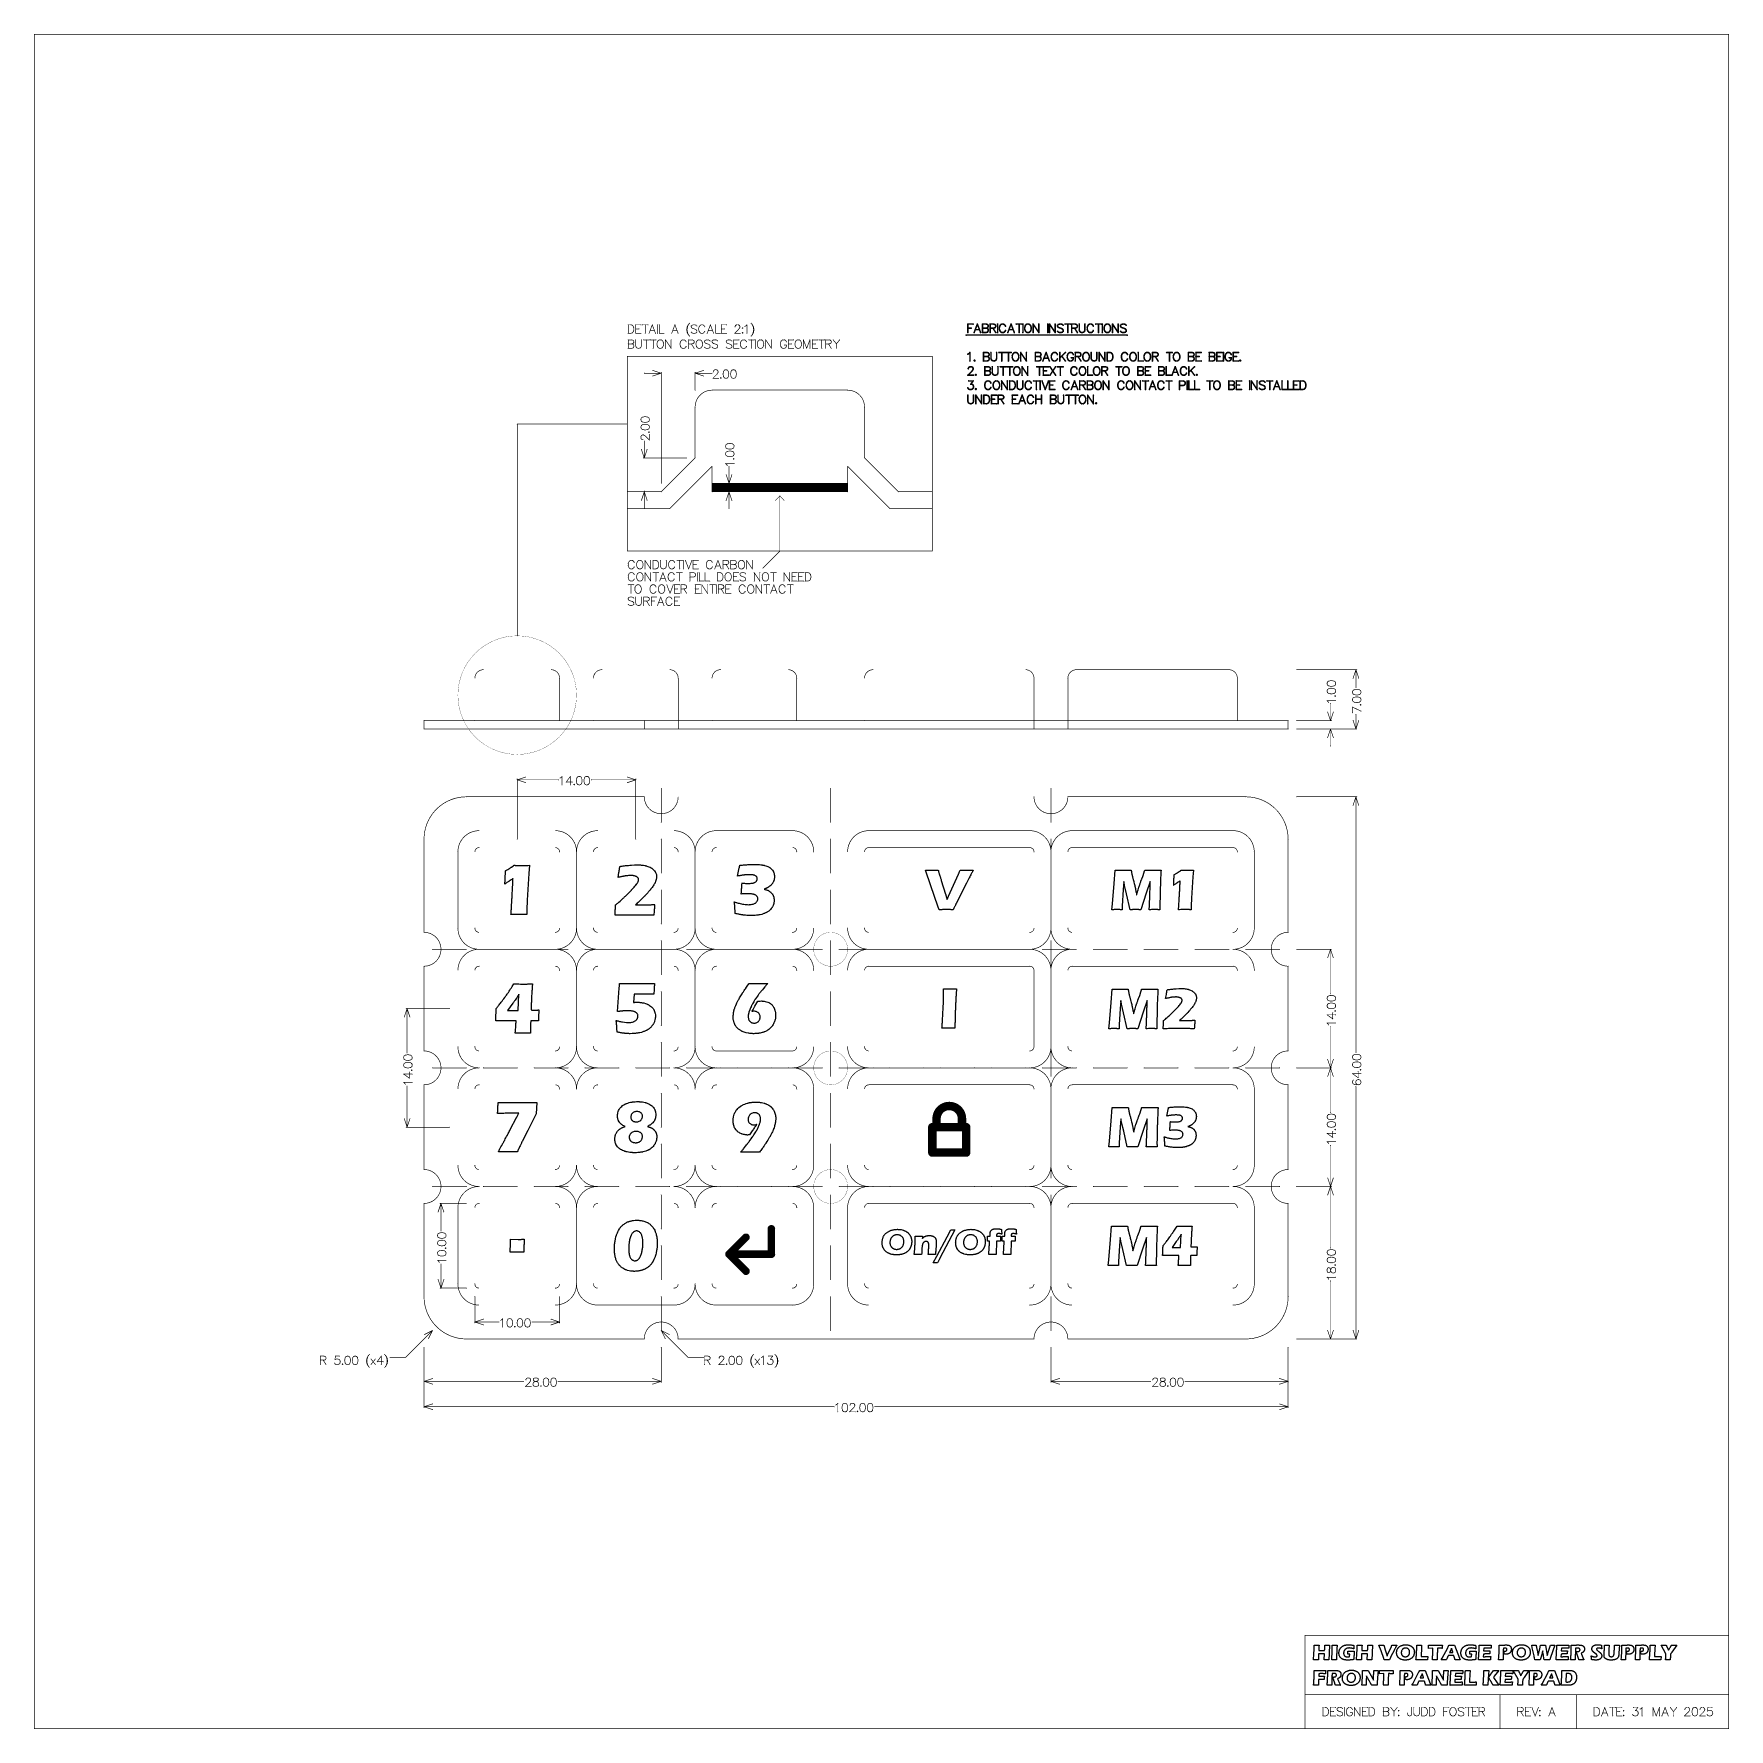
# Model space of a CAD drawing. Extents: x 0 to 200, y 0 to 200.
import ezdxf

# ---------------------------------------------------------------- set-up
doc = ezdxf.new("R2010")
doc.units = 0
doc.layers.get('0').update_dxf_attribs({"linetype": 'CONTINUOUS'})
doc.layers.add('gm1', color=1, linetype='CONTINUOUS')
doc.layers.add('gm2', color=1, linetype='CONTINUOUS')

# ---------------------------------------------------------------- blocks, each defined once
blk = doc.blocks.new('D10')
at = {"const_width": 0.05}
blk.add_lwpolyline([(-0.025, 0, 1), (0.025, 0, 1)], format="xyb", close=True, dxfattribs=at)
blk = doc.blocks.new('D11')
at = {"const_width": 0.025}
blk.add_lwpolyline([(-0.0125, 0, 1), (0.0125, 0, 1)], format="xyb", close=True, dxfattribs=at)
blk = doc.blocks.new('D12')
at = {"const_width": 0.5}
blk.add_lwpolyline([(-0.25, 0, 1), (0.25, 0, 1)], format="xyb", close=True, dxfattribs=at)
blk = doc.blocks.new('D13')
at = {"const_width": 0.45}
blk.add_lwpolyline([(-0.225, 0, 1), (0.225, 0, 1)], format="xyb", close=True, dxfattribs=at)
blk = doc.blocks.new('D14')
at = {"const_width": 0.999998}
blk.add_lwpolyline([(-7.999984, 0), (7.999984, 0)], dxfattribs=at)
blk = doc.blocks.new('D15')
at = {"const_width": 0.1}
blk.add_lwpolyline([(-0.05, 0, 1), (0.05, 0, 1)], format="xyb", close=True, dxfattribs=at)

msp = doc.modelspace()

# ---------------------------------------------------------------- linework, layer by layer
at = {"layer": 'gm1', "color": 1}
for points, const_width in [([(80.00016, 158.000316, 0.414214), (78.000156, 156.000312)], 0.0762), ([(98.000196, 156.000312, 0.414214), (96.000192, 158.000316)], 0.0762), ([(53.000106, 125.00025, 0.414214), (52.000104, 124.000248)], 0.0762), ([(62.000124, 124.000248, 0.414214), (61.000122, 125.00025)], 0.0762), ([(67.000134, 125.00025, 0.414214), (66.000132, 124.000248)], 0.0762), ([(76.000152, 124.000248, 0.414214), (75.00015, 125.00025)], 0.0762), ([(81.000162, 125.00025, 0.414214), (80.00016, 124.000248)], 0.0762), ([(90.00018, 124.000248, 0.414214), (89.000178, 125.00025)], 0.0762), ([(99.000198, 125.00025, 0.414214), (98.000196, 124.000248)], 0.0762), ([(118.000236, 124.000248, 0.414214), (117.000234, 125.00025)], 0.0762), ([(123.000246, 125.00025, 0.414214), (122.000244, 124.000248)], 0.0762), ([(142.000284, 124.000248, 0.414214), (141.000282, 125.00025)], 0.0762), ([(51.000102, 110.00022, 0.414214), (46.000092, 105.00021)], 0.0762), ([(72.000144, 110.00022, 1), (76.000152, 110.00022)], 0.0762), ([(118.000236, 110.00022, 1), (122.000244, 110.00022)], 0.0762), ([(148.000296, 105.00021, 0.414214), (143.000286, 110.00022)], 0.0762), ([(52.500105, 106.000212, 0.414214), (50.0001, 103.500207)], 0.0762), ([(64.000128, 103.500207, 0.414214), (61.500123, 106.000212)], 0.0762), ([(66.500133, 106.000212, 0.414214), (64.000128, 103.500207)], 0.0762), ([(78.000156, 103.500207, 0.414214), (75.500151, 106.000212)], 0.0762), ([(80.500161, 106.000212, 0.414214), (78.000156, 103.500207)], 0.0762), ([(92.000184, 103.500207, 0.414211), (89.500179, 106.000222)], 0.0762), ([(98.500197, 106.000212, 0.414214), (96.000192, 103.500207)], 0.0762), ([(120.00024, 103.500207, 0.414214), (117.500235, 106.000212)], 0.0762), ([(122.500245, 106.000212, 0.414214), (120.00024, 103.500207)], 0.0762), ([(144.000288, 103.500207, 0.414214), (141.500283, 106.000212)], 0.0762), ([(52.500105, 104.000208, 0.414214), (52.000104, 103.500207)], 0.0762), ([(62.000124, 103.500207, 0.414214), (61.500123, 104.000208)], 0.0762), ([(66.500133, 104.000208, 0.414214), (66.000132, 103.500207)], 0.0762), ([(76.000152, 103.500207, 0.414214), (75.500151, 104.000208)], 0.0762), ([(80.500161, 104.000208, 0.414214), (80.00016, 103.500207)], 0.0762), ([(90.00018, 103.500207, 0.414214), (89.500179, 104.000208)], 0.0762), ([(98.500197, 104.000208, 0.414214), (98.000196, 103.500207)], 0.0762), ([(118.000236, 103.500207, 0.414214), (117.500235, 104.000208)], 0.0762), ([(122.500245, 104.000208, 0.414214), (122.000244, 103.500207)], 0.0762), ([(142.000284, 103.500207, 0.414214), (141.500283, 104.000208)], 0.0762), ([(50.0001, 94.500189, 0.414214), (52.500105, 92.000184)], 0.0762), ([(52.000104, 94.500189, 0.414214), (52.500105, 94.000188)], 0.0762), ([(61.500123, 92.000184, 0.414214), (64.000128, 94.500189)], 0.0762), ([(61.500123, 94.000188, 0.414214), (62.000124, 94.500189)], 0.0762), ([(64.000128, 94.500189, 0.414214), (66.500133, 92.000184)], 0.0762), ([(66.000132, 94.500189, 0.414214), (66.500133, 94.000188)], 0.0762), ([(75.500151, 92.000184, 0.414214), (78.000156, 94.500189)], 0.0762), ([(75.500151, 94.000188, 0.414214), (76.000152, 94.500189)], 0.0762), ([(78.000156, 94.500189, 0.414216), (80.500161, 92.000194)], 0.0762), ([(80.00016, 94.500189, 0.414214), (80.500161, 94.000188)], 0.0762), ([(89.500179, 92.000184, 0.414214), (92.000184, 94.500189)], 0.0762), ([(89.500179, 94.000188, 0.414214), (90.00018, 94.500189)], 0.0762), ([(96.000192, 94.500189, 0.414214), (98.500197, 92.000184)], 0.0762), ([(98.000196, 94.500189, 0.414214), (98.500197, 94.000188)], 0.0762), ([(117.500235, 92.000184, 0.414214), (120.00024, 94.500189)], 0.0762), ([(117.500235, 94.000188, 0.414214), (118.000236, 94.500189)], 0.0762), ([(120.00024, 94.500189, 0.414214), (122.500245, 92.000184)], 0.0762), ([(122.000244, 94.500189, 0.414214), (122.500245, 94.000188)], 0.0762), ([(141.500283, 94.000188, 0.414214), (142.000284, 94.500189)], 0.0762), ([(141.500283, 92.000184, 0.414214), (144.000288, 94.500189)], 0.0762), ([(46.000092, 90.00018, 1), (46.000092, 94.000188)], 0.0762), ([(96.000192, 92.000184, 1), (92.000184, 92.000184)], 0.0254), ([(148.000296, 94.000188, 1), (148.000296, 90.00018)], 0.0762), ([(52.500105, 92.000184, 0.414214), (50.0001, 89.500179)], 0.0762), ([(64.000128, 89.500179, 0.414214), (61.500123, 92.000184)], 0.0762), ([(66.500133, 92.000184, 0.414214), (64.000128, 89.500179)], 0.0762), ([(78.000156, 89.500179, 0.414214), (75.500151, 92.000184)], 0.0762), ([(80.500161, 92.000184, 0.414214), (78.000156, 89.500179)], 0.0762), ([(92.000184, 89.500179, 0.414214), (89.500179, 92.000184)], 0.0762), ([(92.000184, 92.000184, 1), (96.000192, 92.000184)], 0.0254), ([(98.500197, 92.000184, 0.414214), (96.000192, 89.500179)], 0.0762), ([(120.00024, 89.500179, 0.414214), (117.500235, 92.000184)], 0.0762), ([(122.500245, 92.000184, 0.414214), (120.00024, 89.500179)], 0.0762), ([(144.000288, 89.500179, 0.414214), (141.500283, 92.000184)], 0.0762), ([(52.500105, 90.00018, 0.414214), (52.000104, 89.500179)], 0.0762), ([(62.000124, 89.500179, 0.414214), (61.500123, 90.00018)], 0.0762), ([(66.500133, 90.00018, 0.414214), (66.000132, 89.500179)], 0.0762), ([(76.000152, 89.500179, 0.414214), (75.500151, 90.00018)], 0.0762), ([(80.500161, 90.00018, 0.414214), (80.00016, 89.500179)], 0.0762), ([(90.00018, 89.500179, 0.414214), (89.500179, 90.00018)], 0.0762), ([(98.500197, 90.00018, 0.414214), (98.000196, 89.500179)], 0.0762), ([(118.000236, 89.500179, 0.414214), (117.500235, 90.00018)], 0.0762), ([(122.500245, 90.00018, 0.414214), (122.000244, 89.500179)], 0.0762), ([(142.000284, 89.500179, 0.414214), (141.500283, 90.00018)], 0.0762), ([(50.0001, 80.500161, 0.414214), (52.500105, 78.000156)], 0.0762), ([(52.000104, 80.500161, 0.414214), (52.500105, 80.00016)], 0.0762), ([(61.500123, 80.00016, 0.414214), (62.000124, 80.500161)], 0.0762), ([(61.500123, 78.000156, 0.414214), (64.000128, 80.500161)], 0.0762), ([(64.000128, 80.500161, 0.414214), (66.500133, 78.000156)], 0.0762), ([(66.000132, 80.500161, 0.414214), (66.500133, 80.00016)], 0.0762), ([(75.500151, 80.00016, 0.414214), (76.000152, 80.500161)], 0.0762), ([(75.500151, 78.000156, 0.414214), (78.000156, 80.500161)], 0.0762), ([(78.000156, 80.500161, 0.414214), (80.500161, 78.000156)], 0.0762), ([(80.00016, 80.500161, 0.414214), (80.500161, 80.00016)], 0.0762), ([(89.500179, 80.00016, 0.414214), (90.00018, 80.500161)], 0.0762), ([(89.500179, 78.000156, 0.414214), (92.000184, 80.500161)], 0.0762), ([(96.000192, 80.500161, 0.414214), (98.500197, 78.000156)], 0.0762), ([(98.000196, 80.500161, 0.414214), (98.500197, 80.00016)], 0.0762), ([(117.500235, 78.000156, 0.414214), (120.00024, 80.500161)], 0.0762), ([(117.500235, 80.00016, 0.414214), (118.000236, 80.500161)], 0.0762), ([(120.00024, 80.500161, 0.414214), (122.500245, 78.000156)], 0.0762), ([(122.000244, 80.500161, 0.414214), (122.500245, 80.00016)], 0.0762), ([(141.500283, 80.00016, 0.414214), (142.000284, 80.500161)], 0.0762), ([(141.500283, 78.000156, 0.414214), (144.000288, 80.500161)], 0.0762), ([(46.000092, 76.000152, 1), (46.000092, 80.00016)], 0.0762), ([(96.000192, 78.000156, 1), (92.000184, 78.000156)], 0.0254), ([(148.000296, 80.00016, 1), (148.000296, 76.000152)], 0.0762), ([(52.500105, 78.000156, 0.414214), (50.0001, 75.500151)], 0.0762), ([(52.500105, 76.000152, 0.414214), (52.000104, 75.500151)], 0.0762), ([(64.000128, 75.500151, 0.414214), (61.500123, 78.000156)], 0.0762), ([(62.000124, 75.500151, 0.414214), (61.500123, 76.000152)], 0.0762), ([(66.500133, 78.000156, 0.414214), (64.000128, 75.500151)], 0.0762), ([(66.500133, 76.000152, 0.414214), (66.000132, 75.500151)], 0.0762), ([(78.000156, 75.500151, 0.414214), (75.500151, 78.000156)], 0.0762), ([(76.000152, 75.500151, 0.414214), (75.500151, 76.000152)], 0.0762), ([(80.500161, 78.000156, 0.414214), (78.000156, 75.500151)], 0.0762), ([(80.500161, 76.000152, 0.414214), (80.00016, 75.500151)], 0.0762), ([(92.000184, 75.500151, 0.414214), (89.500179, 78.000156)], 0.0762), ([(90.00018, 75.500151, 0.414214), (89.500179, 76.000152)], 0.0762), ([(92.000184, 78.000156, 1), (96.000192, 78.000156)], 0.0254), ([(98.500197, 78.000156, 0.414214), (96.000192, 75.500151)], 0.0762), ([(98.500197, 76.000152, 0.414214), (98.000196, 75.500151)], 0.0762), ([(120.00024, 75.500151, 0.414214), (117.500235, 78.000156)], 0.0762), ([(118.000236, 75.500151, 0.414214), (117.500235, 76.000152)], 0.0762), ([(122.500245, 78.000156, 0.414214), (120.00024, 75.500151)], 0.0762), ([(122.500245, 76.000152, 0.414214), (122.000244, 75.500151)], 0.0762), ([(144.000288, 75.500151, 0.414214), (141.500283, 78.000156)], 0.0762), ([(142.000284, 75.500151, 0.414214), (141.500283, 76.000152)], 0.0762), ([(109.500219, 72.000144, 1), (106.500213, 72.000144)], 0.9906), ([(46.000092, 62.000124, 1), (46.000092, 66.000132)], 0.0762), ([(50.0001, 66.500133, 0.414214), (52.500105, 64.000128)], 0.0762), ([(52.000104, 66.500133, 0.414214), (52.500105, 66.000132)], 0.0762), ([(61.500123, 66.000132, 0.414214), (62.000124, 66.500133)], 0.0762), ([(61.500123, 64.000128, 0.414214), (64.000128, 66.500133)], 0.0762), ([(64.000128, 66.500133, 0.414214), (66.500133, 64.000128)], 0.0762), ([(66.000132, 66.500133, 0.414214), (66.500133, 66.000132)], 0.0762), ([(75.500151, 64.000128, 0.414214), (78.000156, 66.500133)], 0.0762), ([(75.500151, 66.000132, 0.414214), (76.000152, 66.500133)], 0.0762), ([(78.000156, 66.500133, 0.414214), (80.500161, 64.000128)], 0.0762), ([(80.00016, 66.500133, 0.414214), (80.500161, 66.000132)], 0.0762), ([(89.500179, 66.000132, 0.414214), (90.00018, 66.500133)], 0.0762), ([(89.500179, 64.000128, 0.414214), (92.000184, 66.500133)], 0.0762), ([(96.000192, 66.500133, 0.414214), (98.500197, 64.000128)], 0.0762), ([(98.000196, 66.500133, 0.414214), (98.500197, 66.000132)], 0.0762), ([(117.500235, 64.000128, 0.414214), (120.00024, 66.500133)], 0.0762), ([(117.500235, 66.000132, 0.414214), (118.000236, 66.500133)], 0.0762), ([(120.00024, 66.500133, 0.414214), (122.500245, 64.000128)], 0.0762), ([(122.000244, 66.500133, 0.414214), (122.500245, 66.000132)], 0.0762), ([(141.500283, 66.000132, 0.414214), (142.000284, 66.500133)], 0.0762), ([(141.500283, 64.000128, 0.414214), (144.000288, 66.500133)], 0.0762), ([(148.000296, 66.000132, 1), (148.000296, 62.000124)], 0.0762), ([(52.500105, 64.000128, 0.414214), (50.0001, 61.500123)], 0.0762), ([(64.000128, 61.500123, 0.414214), (61.500123, 64.000128)], 0.0762), ([(66.500133, 64.000128, 0.414214), (64.000128, 61.500123)], 0.0762), ([(78.000156, 61.500123, 0.414214), (75.500151, 64.000128)], 0.0762), ([(80.500161, 64.000128, 0.414214), (78.000156, 61.500123)], 0.0762), ([(92.000184, 61.500123, 0.414214), (89.500179, 64.000128)], 0.0762), ([(96.000192, 64.000128, 1), (92.000184, 64.000128)], 0.0254), ([(98.500197, 64.000128, 0.414214), (96.000192, 61.500123)], 0.0762), ([(120.00024, 61.500123, 0.414214), (117.500235, 64.000128)], 0.0762), ([(122.500245, 64.000128, 0.414214), (120.00024, 61.500123)], 0.0762), ([(144.000288, 61.500123, 0.414214), (141.500283, 64.000128)], 0.0762), ([(52.500105, 62.000124, 0.414214), (52.000104, 61.500123)], 0.0762), ([(62.000124, 61.500123, 0.414214), (61.500123, 62.000124)], 0.0762), ([(66.500133, 62.000124, 0.414214), (66.000132, 61.500123)], 0.0762), ([(76.000152, 61.500123, 0.414214), (75.500151, 62.000124)], 0.0762), ([(80.500161, 62.000124, 0.414214), (80.00016, 61.500123)], 0.0762), ([(90.00018, 61.500123, 0.414214), (89.500179, 62.000124)], 0.0762), ([(92.000184, 64.000128, 1), (96.000192, 64.000128)], 0.0254), ([(98.500197, 62.000124, 0.414214), (98.000196, 61.500123)], 0.0762), ([(118.000236, 61.500123, 0.414214), (117.500235, 62.000124)], 0.0762), ([(122.500245, 62.000124, 0.414214), (122.000244, 61.500123)], 0.0762), ([(142.000284, 61.500123, 0.414214), (141.500283, 62.000124)], 0.0762), ([(50.0001, 52.500105, 0.414214), (52.500105, 50.0001)], 0.0762), ([(52.000104, 52.500105, 0.414214), (52.500105, 52.000104)], 0.0762), ([(61.500123, 50.0001, 0.414214), (64.000128, 52.500105)], 0.0762), ([(61.500123, 52.000104, 0.414214), (62.000124, 52.500105)], 0.0762), ([(64.000128, 52.500105, 0.414214), (66.500133, 50.0001)], 0.0762), ([(66.000132, 52.500105, 0.414214), (66.500133, 52.000104)], 0.0762), ([(75.500151, 50.0001, 0.414214), (78.000156, 52.500105)], 0.0762), ([(75.500151, 52.000104, 0.414214), (76.000152, 52.500105)], 0.0762), ([(78.000156, 52.500105, 0.414214), (80.500161, 50.0001)], 0.0762), ([(80.00016, 52.500105, 0.414214), (80.500161, 52.000104)], 0.0762), ([(89.500179, 52.000104, 0.414214), (90.00018, 52.500105)], 0.0762), ([(89.500179, 50.0001, 0.414214), (92.000184, 52.500105)], 0.0762), ([(96.000192, 52.500105, 0.414214), (98.500197, 50.0001)], 0.0762), ([(98.000196, 52.500105, 0.414214), (98.500197, 52.000104)], 0.0762), ([(117.500235, 50.0001, 0.414214), (120.00024, 52.500105)], 0.0762), ([(117.500235, 52.000104, 0.414214), (118.000236, 52.500105)], 0.0762), ([(120.00024, 52.500105, 0.414214), (122.500245, 50.0001)], 0.0762), ([(122.000244, 52.500105, 0.414214), (122.500245, 52.000104)], 0.0762), ([(141.500283, 50.0001, 0.414214), (144.000288, 52.500105)], 0.0762), ([(141.500283, 52.000104, 0.414214), (142.000284, 52.500105)], 0.0762), ([(46.000092, 51.000102, 0.414214), (51.000102, 46.000092)], 0.0762), ([(143.000286, 46.000092, 0.414214), (148.000296, 51.000102)], 0.0762), ([(76.000152, 46.000092, 1), (72.000144, 46.000092)], 0.0762), ([(122.000244, 46.000092, 1), (118.000236, 46.000092)], 0.0762)]:
    msp.add_lwpolyline(points, format="xyb", dxfattribs=dict(at, const_width=const_width))
for points, const_width in [([(80.00016, 158.000316), (80.00016, 158.000316)], 0.0762), ([(80.00016, 158.000316), (80.00016, 158.000316)], 0.0762), ([(80.00016, 158.000316), (96.000192, 158.000316)], 0.0762), ([(78.000156, 150.0003), (78.000156, 156.000312)], 0.0762), ([(98.000196, 156.000312), (98.000196, 156.000312)], 0.0762), ([(98.000196, 156.000312), (98.000196, 156.000312)], 0.0762), ([(98.000196, 156.000312), (98.000196, 150.0003)], 0.0762), ([(74.000148, 146.000292), (78.000156, 150.0003)], 0.0762), ([(80.00016, 149.000298), (75.00015, 144.000288)], 0.0762), ([(80.00016, 146.000292), (80.00016, 149.000298)], 0.0762), ([(101.000202, 144.000288), (96.000192, 149.000298)], 0.0762), ([(96.000192, 149.000298), (96.000192, 146.000292)], 0.0762), ([(98.000196, 150.0003), (102.000204, 146.000292)], 0.0762), ([(96.000192, 147.000294), (80.00016, 147.000294)], 0.0762), ([(74.000148, 146.000292), (70.00014, 146.000292)], 0.0762), ([(96.000192, 146.000292), (80.00016, 146.000292)], 0.0762), ([(102.000204, 146.000292), (106.000212, 146.000292)], 0.0762), ([(75.00015, 144.000288), (70.00014, 144.000288)], 0.0762), ([(106.000212, 144.000288), (101.000202, 144.000288)], 0.0762), ([(53.000106, 125.00025), (53.000106, 125.00025)], 0.0762), ([(53.000106, 125.00025), (53.000106, 125.00025)], 0.0762), ([(67.000134, 125.00025), (67.000134, 125.00025)], 0.0762), ([(67.000134, 125.00025), (67.000134, 125.00025)], 0.0762), ([(81.000162, 125.00025), (81.000162, 125.00025)], 0.0762), ([(81.000162, 125.00025), (81.000162, 125.00025)], 0.0762), ([(99.000198, 125.00025), (99.000198, 125.00025)], 0.0762), ([(99.000198, 125.00025), (99.000198, 125.00025)], 0.0762), ([(123.000246, 125.00025), (123.000246, 125.00025)], 0.0762), ([(123.000246, 125.00025), (123.000246, 125.00025)], 0.0762), ([(123.000246, 125.00025), (141.000282, 125.00025)], 0.0762), ([(62.000124, 124.000248), (62.000124, 124.000248)], 0.0762), ([(62.000124, 124.000248), (62.000124, 124.000248)], 0.0762), ([(62.000124, 119.000238), (62.000124, 124.000248)], 0.0762), ([(76.000152, 124.000248), (76.000152, 124.000248)], 0.0762), ([(76.000152, 124.000248), (76.000152, 124.000248)], 0.0762), ([(76.000152, 119.000238), (76.000152, 124.000248)], 0.0762), ([(90.00018, 124.000248), (90.00018, 124.000248)], 0.0762), ([(90.00018, 124.000248), (90.00018, 124.000248)], 0.0762), ([(90.00018, 119.000238), (90.00018, 124.000248)], 0.0762), ([(118.000236, 124.000248), (118.000236, 124.000248)], 0.0762), ([(118.000236, 124.000248), (118.000236, 124.000248)], 0.0762), ([(118.000236, 119.000238), (118.000236, 124.000248)], 0.0762), ([(122.000244, 119.000238), (122.000244, 124.000248)], 0.0762), ([(142.000284, 124.000248), (142.000284, 124.000248)], 0.0762), ([(142.000284, 124.000248), (142.000284, 124.000248)], 0.0762), ([(142.000284, 124.000248), (142.000284, 119.000238)], 0.0762), ([(148.000296, 119.000238), (46.000092, 119.000238)], 0.0762), ([(46.000092, 119.000238), (46.000092, 118.000236)], 0.0762), ([(72.000144, 119.000238), (72.000144, 118.000236)], 0.0762), ([(76.000152, 118.000236), (76.000152, 119.000238)], 0.0762), ([(118.000236, 119.000238), (118.000236, 118.000236)], 0.0762), ([(122.000244, 118.000236), (122.000244, 119.000238)], 0.0762), ([(148.000296, 118.000236), (148.000296, 119.000238)], 0.0762), ([(46.000092, 118.000236), (148.000296, 118.000236)], 0.0762), ([(51.000102, 110.00022), (51.000102, 110.00022)], 0.0762), ([(51.000102, 110.00022), (51.000102, 110.00022)], 0.0762), ([(51.000102, 110.00022), (72.000144, 110.00022)], 0.0762), ([(72.000144, 110.00022), (72.000144, 110.00022)], 0.0762), ([(72.000144, 110.00022), (72.000144, 110.00022)], 0.0762), ([(118.000236, 110.00022), (118.000236, 110.00022)], 0.0762), ([(118.000236, 110.00022), (118.000236, 110.00022)], 0.0762), ([(143.000286, 110.00022), (122.000244, 110.00022)], 0.0762), ([(46.000092, 94.000188), (46.000092, 105.00021)], 0.0762), ([(52.500105, 106.000212), (52.500105, 106.000212)], 0.0762), ([(52.500105, 106.000212), (52.500105, 106.000212)], 0.0762), ([(66.500133, 106.000212), (66.500133, 106.000212)], 0.0762), ([(66.500133, 106.000212), (66.500133, 106.000212)], 0.0762), ([(89.500179, 106.000212), (80.500161, 106.000212)], 0.0762), ([(80.500161, 106.000212), (80.500161, 106.000212)], 0.0762), ([(80.500161, 106.000212), (80.500161, 106.000212)], 0.0762), ([(117.500235, 106.000212), (98.500197, 106.000212)], 0.0762), ([(98.500197, 106.000212), (98.500197, 106.000212)], 0.0762), ([(98.500197, 106.000212), (98.500197, 106.000212)], 0.0762), ([(122.500245, 106.000212), (122.500245, 106.000212)], 0.0762), ([(122.500245, 106.000212), (122.500245, 106.000212)], 0.0762), ([(122.500245, 106.000212), (141.500283, 106.000212)], 0.0762), ([(148.000296, 94.000188), (148.000296, 105.00021)], 0.0762), ([(148.000296, 105.00021), (148.000296, 105.00021)], 0.0762), ([(148.000296, 105.00021), (148.000296, 105.00021)], 0.0762), ([(50.0001, 103.500207), (50.0001, 94.500189)], 0.0762), ([(52.500105, 104.000208), (52.500105, 104.000208)], 0.0762), ([(52.500105, 104.000208), (52.500105, 104.000208)], 0.0762), ([(62.000124, 103.500207), (62.000124, 103.500207)], 0.0762), ([(62.000124, 103.500207), (62.000124, 103.500207)], 0.0762), ([(64.000128, 103.500207), (64.000128, 103.500207)], 0.0762), ([(64.000128, 103.500207), (64.000128, 103.500207)], 0.0762), ([(64.000128, 94.500189), (64.000128, 103.500207)], 0.0762), ([(66.500133, 104.000208), (66.500133, 104.000208)], 0.0762), ([(66.500133, 104.000208), (66.500133, 104.000208)], 0.0762), ([(76.000152, 103.500207), (76.000152, 103.500207)], 0.0762), ([(76.000152, 103.500207), (76.000152, 103.500207)], 0.0762), ([(78.000156, 103.500207), (78.000156, 103.500207)], 0.0762), ([(78.000156, 103.500207), (78.000156, 103.500207)], 0.0762), ([(78.000156, 94.500189), (78.000156, 103.500207)], 0.0762), ([(80.500161, 104.000208), (80.500161, 104.000208)], 0.0762), ([(80.500161, 104.000208), (80.500161, 104.000208)], 0.0762), ([(90.00018, 103.500207), (90.00018, 103.500207)], 0.0762), ([(90.00018, 103.500207), (90.00018, 103.500207)], 0.0762), ([(92.000184, 103.500207), (92.000184, 103.500207)], 0.0762), ([(92.000184, 103.500207), (92.000184, 103.500207)], 0.0762), ([(117.500235, 104.000208), (98.500197, 104.000208)], 0.0762), ([(98.500197, 104.000208), (98.500197, 104.000208)], 0.0762), ([(98.500197, 104.000208), (98.500197, 104.000208)], 0.0762), ([(118.000236, 103.500207), (118.000236, 103.500207)], 0.0762), ([(118.000236, 103.500207), (118.000236, 103.500207)], 0.0762), ([(120.00024, 103.500207), (120.00024, 103.500207)], 0.0762), ([(120.00024, 103.500207), (120.00024, 103.500207)], 0.0762), ([(120.00024, 94.500189), (120.00024, 103.500207)], 0.0762), ([(122.500245, 104.000208), (122.500245, 104.000208)], 0.0762), ([(122.500245, 104.000208), (122.500245, 104.000208)], 0.0762), ([(141.500283, 104.000208), (122.500245, 104.000208)], 0.0762), ([(142.000284, 103.500207), (142.000284, 103.500207)], 0.0762), ([(142.000284, 103.500207), (142.000284, 103.500207)], 0.0762), ([(144.000288, 103.500207), (144.000288, 103.500207)], 0.0762), ([(144.000288, 103.500207), (144.000288, 103.500207)], 0.0762), ([(144.000288, 103.500207), (144.000288, 94.500189)], 0.0762), ([(50.0001, 94.500189), (50.0001, 94.500189)], 0.0762), ([(50.0001, 94.500189), (50.0001, 94.500189)], 0.0762), ([(52.000104, 94.500189), (52.000104, 94.500189)], 0.0762), ([(52.000104, 94.500189), (52.000104, 94.500189)], 0.0762), ([(64.000128, 94.500189), (64.000128, 94.500189)], 0.0762), ([(64.000128, 94.500189), (64.000128, 94.500189)], 0.0762), ([(66.000132, 94.500189), (66.000132, 94.500189)], 0.0762), ([(66.000132, 94.500189), (66.000132, 94.500189)], 0.0762), ([(78.000156, 94.500189), (78.000156, 94.500189)], 0.0762), ([(78.000156, 94.500189), (78.000156, 94.500189)], 0.0762), ([(80.00016, 94.500189), (80.00016, 94.500189)], 0.0762), ([(80.00016, 94.500189), (80.00016, 94.500189)], 0.0762), ([(96.000192, 94.500189), (96.000192, 94.500189)], 0.0762), ([(96.000192, 94.500189), (96.000192, 94.500189)], 0.0762), ([(98.000196, 94.500189), (98.000196, 94.500189)], 0.0762), ([(98.000196, 94.500189), (98.000196, 94.500189)], 0.0762), ([(120.00024, 94.500189), (120.00024, 94.500189)], 0.0762), ([(120.00024, 94.500189), (120.00024, 94.500189)], 0.0762), ([(122.000244, 94.500189), (122.000244, 94.500189)], 0.0762), ([(122.000244, 94.500189), (122.000244, 94.500189)], 0.0762), ([(61.500123, 94.000188), (61.500123, 94.000188)], 0.0762), ([(61.500123, 94.000188), (61.500123, 94.000188)], 0.0762), ([(75.500151, 94.000188), (75.500151, 94.000188)], 0.0762), ([(75.500151, 94.000188), (75.500151, 94.000188)], 0.0762), ([(89.500179, 94.000188), (89.500179, 94.000188)], 0.0762), ([(89.500179, 94.000188), (89.500179, 94.000188)], 0.0762), ([(117.500235, 94.000188), (117.500235, 94.000188)], 0.0762), ([(117.500235, 94.000188), (117.500235, 94.000188)], 0.0762), ([(141.500283, 94.000188), (141.500283, 94.000188)], 0.0762), ([(141.500283, 94.000188), (141.500283, 94.000188)], 0.0762), ([(148.000296, 94.000188), (148.000296, 94.000188)], 0.0762), ([(148.000296, 94.000188), (148.000296, 94.000188)], 0.0762), ([(52.500105, 92.000184), (52.500105, 92.000184)], 0.0762), ([(52.500105, 92.000184), (52.500105, 92.000184)], 0.0762), ([(61.500123, 92.000184), (52.500105, 92.000184)], 0.0762), ([(61.500123, 92.000184), (61.500123, 92.000184)], 0.0762), ([(61.500123, 92.000184), (61.500123, 92.000184)], 0.0762), ([(75.500151, 92.000184), (66.500133, 92.000184)], 0.0762), ([(66.500133, 92.000184), (66.500133, 92.000184)], 0.0762), ([(66.500133, 92.000184), (66.500133, 92.000184)], 0.0762), ([(75.500151, 92.000184), (75.500151, 92.000184)], 0.0762), ([(75.500151, 92.000184), (75.500151, 92.000184)], 0.0762), ([(80.500161, 92.000184), (80.500161, 92.000184)], 0.0762), ([(80.500161, 92.000184), (80.500161, 92.000184)], 0.0762), ([(80.500161, 92.000184), (89.500179, 92.000184)], 0.0762), ([(89.500179, 92.000184), (89.500179, 92.000184)], 0.0762), ([(89.500179, 92.000184), (89.500179, 92.000184)], 0.0762), ([(92.000184, 92.000184), (92.000184, 92.000184)], 0.0254), ([(96.000192, 92.000184), (96.000192, 92.000184)], 0.0254), ([(96.000192, 92.000184), (96.000192, 92.000184)], 0.0254), ([(98.500197, 92.000184), (117.500235, 92.000184)], 0.0762), ([(98.500197, 92.000184), (98.500197, 92.000184)], 0.0762), ([(98.500197, 92.000184), (98.500197, 92.000184)], 0.0762), ([(117.500235, 92.000184), (117.500235, 92.000184)], 0.0762), ([(117.500235, 92.000184), (117.500235, 92.000184)], 0.0762), ([(122.500245, 92.000184), (122.500245, 92.000184)], 0.0762), ([(122.500245, 92.000184), (122.500245, 92.000184)], 0.0762), ([(141.500283, 92.000184), (141.500283, 92.000184)], 0.0762), ([(141.500283, 92.000184), (141.500283, 92.000184)], 0.0762), ([(46.000092, 90.00018), (46.000092, 90.00018)], 0.0762), ([(46.000092, 90.00018), (46.000092, 90.00018)], 0.0762), ([(46.000092, 80.00016), (46.000092, 90.00018)], 0.0762), ([(52.500105, 90.00018), (52.500105, 90.00018)], 0.0762), ([(52.500105, 90.00018), (52.500105, 90.00018)], 0.0762), ([(62.000124, 89.500179), (62.000124, 89.500179)], 0.0762), ([(62.000124, 89.500179), (62.000124, 89.500179)], 0.0762), ([(64.000128, 89.500179), (64.000128, 89.500179)], 0.0762), ([(64.000128, 89.500179), (64.000128, 89.500179)], 0.0762), ([(64.000128, 89.500179), (64.000128, 80.500161)], 0.0762), ([(66.500133, 90.00018), (66.500133, 90.00018)], 0.0762), ([(66.500133, 90.00018), (66.500133, 90.00018)], 0.0762), ([(76.000152, 89.500179), (76.000152, 89.500179)], 0.0762), ([(76.000152, 89.500179), (76.000152, 89.500179)], 0.0762), ([(78.000156, 80.500161), (78.000156, 89.500179)], 0.0762), ([(78.000156, 89.500179), (78.000156, 89.500179)], 0.0762), ([(78.000156, 89.500179), (78.000156, 89.500179)], 0.0762), ([(80.500161, 90.00018), (80.500161, 90.00018)], 0.0762), ([(80.500161, 90.00018), (80.500161, 90.00018)], 0.0762), ([(90.00018, 89.500179), (90.00018, 89.500179)], 0.0762), ([(90.00018, 89.500179), (90.00018, 89.500179)], 0.0762), ([(92.000184, 89.500179), (92.000184, 89.500179)], 0.0762), ([(92.000184, 89.500179), (92.000184, 89.500179)], 0.0762), ([(117.500235, 90.00018), (98.500197, 90.00018)], 0.0762), ([(98.500197, 90.00018), (98.500197, 90.00018)], 0.0762), ([(98.500197, 90.00018), (98.500197, 90.00018)], 0.0762), ([(118.000236, 80.500161), (118.000236, 89.500179)], 0.0762), ([(118.000236, 89.500179), (118.000236, 89.500179)], 0.0762), ([(118.000236, 89.500179), (118.000236, 89.500179)], 0.0762), ([(120.00024, 89.500179), (120.00024, 89.500179)], 0.0762), ([(120.00024, 89.500179), (120.00024, 89.500179)], 0.0762), ([(120.00024, 89.500179), (120.00024, 80.497641)], 0.0762), ([(122.500245, 90.00018), (122.500245, 90.00018)], 0.0762), ([(122.500245, 90.00018), (122.500245, 90.00018)], 0.0762), ([(141.500283, 90.00018), (122.500245, 90.00018)], 0.0762), ([(142.000284, 89.500179), (142.000284, 89.500179)], 0.0762), ([(142.000284, 89.500179), (142.000284, 89.500179)], 0.0762), ([(144.000288, 89.500179), (144.000288, 89.500179)], 0.0762), ([(144.000288, 89.500179), (144.000288, 89.500179)], 0.0762), ([(148.000296, 80.00016), (148.000296, 90.00018)], 0.0762), ([(50.0001, 80.500161), (50.0001, 80.500161)], 0.0762), ([(50.0001, 80.500161), (50.0001, 80.500161)], 0.0762), ([(52.000104, 80.500161), (52.000104, 80.500161)], 0.0762), ([(52.000104, 80.500161), (52.000104, 80.500161)], 0.0762), ([(64.000128, 80.500161), (64.000128, 80.500161)], 0.0762), ([(64.000128, 80.500161), (64.000128, 80.500161)], 0.0762), ([(66.000132, 80.500161), (66.000132, 80.500161)], 0.0762), ([(66.000132, 80.500161), (66.000132, 80.500161)], 0.0762), ([(78.000156, 80.500161), (78.000156, 80.500161)], 0.0762), ([(78.000156, 80.500161), (78.000156, 80.500161)], 0.0762), ([(80.00016, 80.500161), (80.00016, 80.500161)], 0.0762), ([(80.00016, 80.500161), (80.00016, 80.500161)], 0.0762), ([(96.000192, 80.500161), (96.000192, 80.500161)], 0.0762), ([(96.000192, 80.500161), (96.000192, 80.500161)], 0.0762), ([(98.000196, 80.500161), (98.000196, 80.500161)], 0.0762), ([(98.000196, 80.500161), (98.000196, 80.500161)], 0.0762), ([(120.00024, 80.500161), (120.00024, 80.500161)], 0.0762), ([(120.00024, 80.500161), (120.00024, 80.500161)], 0.0762), ([(122.000244, 80.500161), (122.000244, 80.500161)], 0.0762), ([(122.000244, 80.500161), (122.000244, 80.500161)], 0.0762), ([(61.500123, 80.00016), (61.500123, 80.00016)], 0.0762), ([(61.500123, 80.00016), (61.500123, 80.00016)], 0.0762), ([(75.500151, 80.00016), (75.500151, 80.00016)], 0.0762), ([(75.500151, 80.00016), (75.500151, 80.00016)], 0.0762), ([(80.500161, 80.00016), (89.500179, 80.00016)], 0.0762), ([(89.500179, 80.00016), (89.500179, 80.00016)], 0.0762), ([(89.500179, 80.00016), (89.500179, 80.00016)], 0.0762), ([(117.500235, 80.00016), (117.500235, 80.00016)], 0.0762), ([(117.500235, 80.00016), (117.500235, 80.00016)], 0.0762), ([(141.500283, 80.00016), (141.500283, 80.00016)], 0.0762), ([(141.500283, 80.00016), (141.500283, 80.00016)], 0.0762), ([(148.000296, 80.00016), (148.000296, 80.00016)], 0.0762), ([(148.000296, 80.00016), (148.000296, 80.00016)], 0.0762), ([(46.000092, 76.000152), (46.000092, 76.000152)], 0.0762), ([(46.000092, 76.000152), (46.000092, 76.000152)], 0.0762), ([(46.000092, 76.000152), (46.000092, 66.000132)], 0.0762), ([(52.500105, 78.000156), (52.500105, 78.000156)], 0.0762), ([(52.500105, 78.000156), (52.500105, 78.000156)], 0.0762), ([(52.500105, 76.000152), (52.500105, 76.000152)], 0.0762), ([(52.500105, 76.000152), (52.500105, 76.000152)], 0.0762), ([(61.500123, 78.000156), (61.500123, 78.000156)], 0.0762), ([(61.500123, 78.000156), (61.500123, 78.000156)], 0.0762), ([(66.500133, 78.000156), (66.500133, 78.000156)], 0.0762), ([(66.500133, 78.000156), (66.500133, 78.000156)], 0.0762), ([(66.500133, 76.000152), (66.500133, 76.000152)], 0.0762), ([(66.500133, 76.000152), (66.500133, 76.000152)], 0.0762), ([(75.500151, 78.000156), (75.500151, 78.000156)], 0.0762), ([(75.500151, 78.000156), (75.500151, 78.000156)], 0.0762), ([(89.500179, 78.000156), (80.500161, 78.000156)], 0.0762), ([(80.500161, 78.000156), (80.500161, 78.000156)], 0.0762), ([(80.500161, 78.000156), (80.500161, 78.000156)], 0.0762), ([(80.500161, 76.000152), (80.500161, 76.000152)], 0.0762), ([(80.500161, 76.000152), (80.500161, 76.000152)], 0.0762), ([(89.500179, 78.000156), (89.500179, 78.000156)], 0.0762), ([(89.500179, 78.000156), (89.500179, 78.000156)], 0.0762), ([(92.000184, 78.000156), (92.000184, 78.000156)], 0.0254), ([(96.000192, 78.000156), (96.000192, 78.000156)], 0.0254), ([(96.000192, 78.000156), (96.000192, 78.000156)], 0.0254), ([(117.500235, 78.000156), (98.500197, 78.000156)], 0.0762), ([(98.500197, 78.000156), (98.500197, 78.000156)], 0.0762), ([(98.500197, 78.000156), (98.500197, 78.000156)], 0.0762), ([(117.500235, 76.000152), (98.500197, 76.000152)], 0.0762), ([(98.500197, 76.000152), (98.500197, 76.000152)], 0.0762), ([(98.500197, 76.000152), (98.500197, 76.000152)], 0.0762), ([(117.500235, 78.000156), (117.500235, 78.000156)], 0.0762), ([(117.500235, 78.000156), (117.500235, 78.000156)], 0.0762), ([(122.500245, 78.000156), (122.500245, 78.000156)], 0.0762), ([(122.500245, 78.000156), (122.500245, 78.000156)], 0.0762), ([(141.500283, 76.000152), (122.500245, 76.000152)], 0.0762), ([(122.500245, 76.000152), (122.500245, 76.000152)], 0.0762), ([(122.500245, 76.000152), (122.500245, 76.000152)], 0.0762), ([(141.500283, 78.000156), (141.500283, 78.000156)], 0.0762), ([(141.500283, 78.000156), (141.500283, 78.000156)], 0.0762), ([(148.000296, 66.000132), (148.000296, 76.000152)], 0.0762), ([(62.000124, 75.500151), (62.000124, 75.500151)], 0.0762), ([(62.000124, 75.500151), (62.000124, 75.500151)], 0.0762), ([(64.000128, 75.500151), (64.000128, 75.500151)], 0.0762), ([(64.000128, 75.500151), (64.000128, 75.500151)], 0.0762), ([(76.000152, 75.500151), (76.000152, 75.500151)], 0.0762), ([(76.000152, 75.500151), (76.000152, 75.500151)], 0.0762), ([(78.000156, 75.500151), (78.000156, 75.500151)], 0.0762), ([(78.000156, 75.500151), (78.000156, 75.500151)], 0.0762), ([(90.00018, 75.500151), (90.00018, 75.500151)], 0.0762), ([(90.00018, 75.500151), (90.00018, 75.500151)], 0.0762), ([(92.000184, 66.500133), (92.000184, 75.500151)], 0.0762), ([(92.000184, 75.500151), (92.000184, 75.500151)], 0.0762), ([(92.000184, 75.500151), (92.000184, 75.500151)], 0.0762), ([(118.000236, 75.500151), (118.000236, 75.500151)], 0.0762), ([(118.000236, 75.500151), (118.000236, 75.500151)], 0.0762), ([(120.00024, 66.500133), (120.00024, 75.500151)], 0.0762), ([(120.00024, 75.500151), (120.00024, 75.500151)], 0.0762), ([(120.00024, 75.500151), (120.00024, 75.500151)], 0.0762), ([(142.000284, 75.500151), (142.000284, 75.500151)], 0.0762), ([(142.000284, 75.500151), (142.000284, 75.500151)], 0.0762), ([(144.000288, 75.500151), (144.000288, 75.500151)], 0.0762), ([(144.000288, 75.500151), (144.000288, 75.500151)], 0.0762), ([(144.000288, 75.500151), (144.000288, 66.500133)], 0.0762), ([(106.500213, 71.000142), (106.500213, 72.000144)], 0.9906), ([(109.500219, 72.000144), (109.500219, 72.000144)], 0.9906), ([(109.500219, 72.000144), (109.500219, 72.000144)], 0.9906), ([(109.500219, 71.000142), (109.500219, 72.000144)], 0.9906), ([(110.00022, 71.000142), (106.000212, 71.000142)], 0.9906), ([(106.000212, 71.000142), (106.000212, 68.000136)], 0.9906), ([(110.00022, 68.000136), (110.00022, 71.000142)], 0.9906), ([(106.000212, 68.000136), (110.00022, 68.000136)], 0.9906), ([(50.0001, 66.500133), (50.0001, 66.500133)], 0.0762), ([(50.0001, 66.500133), (50.0001, 66.500133)], 0.0762), ([(52.000104, 66.500133), (52.000104, 66.500133)], 0.0762), ([(52.000104, 66.500133), (52.000104, 66.500133)], 0.0762), ([(61.500123, 66.000132), (61.500123, 66.000132)], 0.0762), ([(61.500123, 66.000132), (61.500123, 66.000132)], 0.0762), ([(64.000128, 66.500133), (64.000128, 66.500133)], 0.0762), ([(64.000128, 66.500133), (64.000128, 66.500133)], 0.0762), ([(66.000132, 66.500133), (66.000132, 66.500133)], 0.0762), ([(66.000132, 66.500133), (66.000132, 66.500133)], 0.0762), ([(75.500151, 66.000132), (75.500151, 66.000132)], 0.0762), ([(75.500151, 66.000132), (75.500151, 66.000132)], 0.0762), ([(78.000156, 66.500133), (78.000156, 66.500133)], 0.0762), ([(78.000156, 66.500133), (78.000156, 66.500133)], 0.0762), ([(80.00016, 66.500133), (80.00016, 66.500133)], 0.0762), ([(80.00016, 66.500133), (80.00016, 66.500133)], 0.0762), ([(89.500179, 66.000132), (89.500179, 66.000132)], 0.0762), ([(89.500179, 66.000132), (89.500179, 66.000132)], 0.0762), ([(96.000192, 66.500133), (96.000192, 66.500133)], 0.0762), ([(96.000192, 66.500133), (96.000192, 66.500133)], 0.0762), ([(98.000196, 66.500133), (98.000196, 66.500133)], 0.0762), ([(98.000196, 66.500133), (98.000196, 66.500133)], 0.0762), ([(117.500235, 66.000132), (117.500235, 66.000132)], 0.0762), ([(117.500235, 66.000132), (117.500235, 66.000132)], 0.0762), ([(120.00024, 66.500133), (120.00024, 66.500133)], 0.0762), ([(120.00024, 66.500133), (120.00024, 66.500133)], 0.0762), ([(122.000244, 66.500133), (122.000244, 66.500133)], 0.0762), ([(122.000244, 66.500133), (122.000244, 66.500133)], 0.0762), ([(141.500283, 66.000132), (141.500283, 66.000132)], 0.0762), ([(141.500283, 66.000132), (141.500283, 66.000132)], 0.0762), ([(148.000296, 66.000132), (148.000296, 66.000132)], 0.0762), ([(148.000296, 66.000132), (148.000296, 66.000132)], 0.0762), ([(52.500105, 64.000128), (52.500105, 64.000128)], 0.0762), ([(52.500105, 64.000128), (52.500105, 64.000128)], 0.0762), ([(61.500123, 64.000128), (61.500123, 64.000128)], 0.0762), ([(61.500123, 64.000128), (61.500123, 64.000128)], 0.0762), ([(66.500133, 64.000128), (66.500133, 64.000128)], 0.0762), ([(66.500133, 64.000128), (66.500133, 64.000128)], 0.0762), ([(75.500151, 64.000128), (75.500151, 64.000128)], 0.0762), ([(75.500151, 64.000128), (75.500151, 64.000128)], 0.0762), ([(80.500161, 64.000128), (80.500161, 64.000128)], 0.0762), ([(80.500161, 64.000128), (80.500161, 64.000128)], 0.0762), ([(80.500161, 64.000128), (89.500179, 64.000128)], 0.0762), ([(89.500179, 64.000128), (89.500179, 64.000128)], 0.0762), ([(89.500179, 64.000128), (89.500179, 64.000128)], 0.0762), ([(98.500197, 64.000128), (98.500197, 64.000128)], 0.0762), ([(98.500197, 64.000128), (98.500197, 64.000128)], 0.0762), ([(117.500235, 64.000128), (98.500197, 64.000128)], 0.0762), ([(117.500235, 64.000128), (117.500235, 64.000128)], 0.0762), ([(117.500235, 64.000128), (117.500235, 64.000128)], 0.0762), ([(122.500245, 64.000128), (122.500245, 64.000128)], 0.0762), ([(122.500245, 64.000128), (122.500245, 64.000128)], 0.0762), ([(141.500283, 64.000128), (141.500283, 64.000128)], 0.0762), ([(141.500283, 64.000128), (141.500283, 64.000128)], 0.0762), ([(46.000092, 62.000124), (46.000092, 62.000124)], 0.0762), ([(46.000092, 62.000124), (46.000092, 62.000124)], 0.0762), ([(46.000092, 62.000124), (46.000092, 51.000102)], 0.0762), ([(52.500105, 62.000124), (52.500105, 62.000124)], 0.0762), ([(52.500105, 62.000124), (52.500105, 62.000124)], 0.0762), ([(66.500133, 62.000124), (66.500133, 62.000124)], 0.0762), ([(66.500133, 62.000124), (66.500133, 62.000124)], 0.0762), ([(80.500161, 62.000124), (80.500161, 62.000124)], 0.0762), ([(80.500161, 62.000124), (80.500161, 62.000124)], 0.0762), ([(92.000184, 64.000128), (92.000184, 64.000128)], 0.0254), ([(96.000192, 64.000128), (96.000192, 64.000128)], 0.0254), ([(96.000192, 64.000128), (96.000192, 64.000128)], 0.0254), ([(98.500197, 62.000124), (98.500197, 62.000124)], 0.0762), ([(98.500197, 62.000124), (98.500197, 62.000124)], 0.0762), ([(117.500235, 62.000124), (98.500197, 62.000124)], 0.0762), ([(141.500283, 62.000124), (122.500245, 62.000124)], 0.0762), ([(122.500245, 62.000124), (122.500245, 62.000124)], 0.0762), ([(122.500245, 62.000124), (122.500245, 62.000124)], 0.0762), ([(148.000296, 51.000102), (148.000296, 62.000124)], 0.0762), ([(50.0001, 61.500123), (50.0001, 52.500105)], 0.0762), ([(62.000124, 61.500123), (62.000124, 61.500123)], 0.0762), ([(62.000124, 61.500123), (62.000124, 61.500123)], 0.0762), ([(64.000128, 52.500105), (64.000128, 61.500123)], 0.0762), ([(64.000128, 61.500123), (64.000128, 61.500123)], 0.0762), ([(64.000128, 61.500123), (64.000128, 61.500123)], 0.0762), ([(76.000152, 61.500123), (76.000152, 61.500123)], 0.0762), ([(76.000152, 61.500123), (76.000152, 61.500123)], 0.0762), ([(78.000156, 61.500123), (78.000156, 61.500123)], 0.0762), ([(78.000156, 61.500123), (78.000156, 61.500123)], 0.0762), ([(90.00018, 61.500123), (90.00018, 61.500123)], 0.0762), ([(90.00018, 61.500123), (90.00018, 61.500123)], 0.0762), ([(92.000184, 61.500123), (92.000184, 61.500123)], 0.0762), ([(92.000184, 61.500123), (92.000184, 61.500123)], 0.0762), ([(92.000184, 61.500123), (92.000184, 52.500105)], 0.0762), ([(96.000192, 61.500123), (96.000192, 52.500105)], 0.0762), ([(118.000236, 61.500123), (118.000236, 61.500123)], 0.0762), ([(118.000236, 61.500123), (118.000236, 61.500123)], 0.0762), ([(120.00024, 61.500123), (120.00024, 61.500123)], 0.0762), ([(120.00024, 61.500123), (120.00024, 61.500123)], 0.0762), ([(120.00024, 61.500123), (120.00024, 52.500105)], 0.0762), ([(142.000284, 61.500123), (142.000284, 61.500123)], 0.0762), ([(142.000284, 61.500123), (142.000284, 61.500123)], 0.0762), ([(144.000288, 61.500123), (144.000288, 61.500123)], 0.0762), ([(144.000288, 61.500123), (144.000288, 61.500123)], 0.0762), ([(144.000288, 52.500105), (144.000288, 61.500123)], 0.0762), ([(84.000168, 58.000116), (82.000164, 56.000112)], 0.889), ([(87.000174, 56.000112), (87.000174, 59.000118)], 0.889), ([(82.000164, 56.000112), (84.000168, 54.000108)], 0.889), ([(82.000164, 56.000112), (87.000174, 56.000112)], 0.889), ([(50.0001, 52.500105), (50.0001, 52.500105)], 0.0762), ([(50.0001, 52.500105), (50.0001, 52.500105)], 0.0762), ([(52.000104, 52.500105), (52.000104, 52.500105)], 0.0762), ([(52.000104, 52.500105), (52.000104, 52.500105)], 0.0762), ([(61.500123, 52.000104), (61.500123, 52.000104)], 0.0762), ([(61.500123, 52.000104), (61.500123, 52.000104)], 0.0762), ([(64.000128, 52.500105), (64.000128, 52.500105)], 0.0762), ([(64.000128, 52.500105), (64.000128, 52.500105)], 0.0762), ([(66.000132, 52.500105), (66.000132, 52.500105)], 0.0762), ([(66.000132, 52.500105), (66.000132, 52.500105)], 0.0762), ([(75.500151, 52.000104), (75.500151, 52.000104)], 0.0762), ([(75.500151, 52.000104), (75.500151, 52.000104)], 0.0762), ([(78.000156, 52.500105), (78.000156, 52.500105)], 0.0762), ([(78.000156, 52.500105), (78.000156, 52.500105)], 0.0762), ([(80.00016, 52.500105), (80.00016, 52.500105)], 0.0762), ([(80.00016, 52.500105), (80.00016, 52.500105)], 0.0762), ([(89.500179, 52.000104), (89.500179, 52.000104)], 0.0762), ([(89.500179, 52.000104), (89.500179, 52.000104)], 0.0762), ([(96.000192, 52.500105), (96.000192, 52.500105)], 0.0762), ([(96.000192, 52.500105), (96.000192, 52.500105)], 0.0762), ([(98.000196, 52.500105), (98.000196, 52.500105)], 0.0762), ([(98.000196, 52.500105), (98.000196, 52.500105)], 0.0762), ([(117.500235, 52.000104), (117.500235, 52.000104)], 0.0762), ([(117.500235, 52.000104), (117.500235, 52.000104)], 0.0762), ([(120.00024, 52.500105), (120.00024, 52.500105)], 0.0762), ([(120.00024, 52.500105), (120.00024, 52.500105)], 0.0762), ([(122.000244, 52.500105), (122.000244, 52.500105)], 0.0762), ([(122.000244, 52.500105), (122.000244, 52.500105)], 0.0762), ([(141.500283, 52.000104), (141.500283, 52.000104)], 0.0762), ([(141.500283, 52.000104), (141.500283, 52.000104)], 0.0762), ([(46.000092, 51.000102), (46.000092, 51.000102)], 0.0762), ([(46.000092, 51.000102), (46.000092, 51.000102)], 0.0762), ([(61.500123, 50.0001), (61.500123, 50.0001)], 0.0762), ([(61.500123, 50.0001), (61.500123, 50.0001)], 0.0762), ([(66.500133, 50.0001), (75.500151, 50.0001)], 0.0762), ([(75.500151, 50.0001), (75.500151, 50.0001)], 0.0762), ([(75.500151, 50.0001), (75.500151, 50.0001)], 0.0762), ([(89.500179, 50.0001), (80.500161, 50.0001)], 0.0762), ([(89.500179, 50.0001), (89.500179, 50.0001)], 0.0762), ([(89.500179, 50.0001), (89.500179, 50.0001)], 0.0762), ([(117.500235, 50.0001), (117.500235, 50.0001)], 0.0762), ([(117.500235, 50.0001), (117.500235, 50.0001)], 0.0762), ([(141.500283, 50.0001), (141.500283, 50.0001)], 0.0762), ([(141.500283, 50.0001), (141.500283, 50.0001)], 0.0762), ([(51.000102, 46.000092), (72.000144, 46.000092)], 0.0762), ([(76.000152, 46.000092), (76.000152, 46.000092)], 0.0762), ([(76.000152, 46.000092), (76.000152, 46.000092)], 0.0762), ([(76.000152, 46.000092), (118.000236, 46.000092)], 0.0762), ([(122.000244, 46.000092), (122.000244, 46.000092)], 0.0762), ([(122.000244, 46.000092), (122.000244, 46.000092)], 0.0762), ([(122.000244, 46.000092), (143.000286, 46.000092)], 0.0762), ([(143.000286, 46.000092), (143.000286, 46.000092)], 0.0762), ([(143.000286, 46.000092), (143.000286, 46.000092)], 0.0762)]:
    msp.add_lwpolyline(points, dxfattribs=dict(at, const_width=const_width))
for points in [[(58.369977, 100.955482), (58.189486, 97.803896), (58.143206, 96.642293), (58.143206, 96.091572), (57.953466, 96.091572), (57.897926, 96.096202), (56.583603, 96.096202), (56.417003, 96.091572), (56.259653, 96.091572), (56.259653, 96.100832), (56.264283, 96.123972), (56.264283, 96.160992), (56.268913, 96.216522), (56.273543, 96.290573), (56.278163, 96.378503), (56.287423, 96.480313), (56.296683, 96.605263), (56.305933, 96.744103), (56.315193, 96.901454), (56.324443, 97.072684), (56.338333, 97.267055), (56.352213, 97.475315), (56.356843, 97.591005), (56.366093, 97.706705), (56.370723, 97.827036), (56.379983, 97.951986), (56.384603, 98.086196), (56.393863, 98.220396), (56.393863, 98.225026), (56.393863, 98.238916), (56.398493, 98.257427), (56.398493, 98.285197), (56.398493, 98.317587), (56.403123, 98.359237), (56.403123, 98.410147), (56.407743, 98.461047), (56.412373, 98.521217), (56.417003, 98.581377), (56.421633, 98.720217), (56.430883, 98.872938), (56.440143, 99.039538), (56.449403, 99.210768), (56.458653, 99.386629), (56.467913, 99.562489), (56.472533, 99.733719), (56.481793, 99.90495), (56.486423, 100.0623), (56.491053, 100.20577), (56.495673, 100.275181), (56.495673, 100.335351), (56.491053, 100.330721), (56.467913, 100.316831), (56.440143, 100.298321), (56.398493, 100.270561), (56.352213, 100.24279), (56.296683, 100.21039), (56.185612, 100.13635), (56.176352, 100.13172), (56.167092, 100.12709), (56.153212, 100.11784), (56.134702, 100.10395), (56.111562, 100.09007), (56.083792, 100.06693), (56.051402, 100.04379), (56.009752, 100.01602), (55.963472, 99.98826), (55.912562, 99.95123), (55.852402, 99.90958), (55.787612, 99.8633), (55.713561, 99.80777), (55.630261, 99.75223), (55.542331, 99.687439), (55.542331, 99.692069), (55.542331, 99.705949), (55.546961, 99.724469), (55.546961, 99.75223), (55.546961, 99.78463), (55.551591, 99.82628), (55.551591, 99.87719), (55.556211, 99.92809), (55.560841, 99.98826), (55.560841, 100.05305), (55.565471, 100.12246), (55.570101, 100.19651), (55.574731, 100.358491), (55.583981, 100.534341), (55.583981, 100.538971), (55.583981, 100.557481), (55.583981, 100.580621), (55.588611, 100.613021), (55.588611, 100.654671), (55.593241, 100.700951), (55.593241, 100.751862), (55.597871, 100.807392), (55.597871, 100.927712), (55.602491, 101.048042), (55.607121, 101.159112), (55.607121, 101.210022), (55.607121, 101.256293), (55.611751, 101.256293), (55.616381, 101.260923), (55.644141, 101.279433), (55.690421, 101.302573), (55.750592, 101.339603), (55.824632, 101.381253), (55.907932, 101.432153), (56.000492, 101.487693), (56.097682, 101.547853), (56.102302, 101.547853), (56.111562, 101.557113), (56.125442, 101.566363), (56.143962, 101.575623), (56.190232, 101.603393), (56.245772, 101.640413), (56.301303, 101.677433), (56.356843, 101.709833), (56.403123, 101.737593), (56.421633, 101.751484), (56.435513, 101.760734), (56.440143, 101.765364), (56.449403, 101.769994), (56.463283, 101.779244), (56.481793, 101.797764), (56.509563, 101.816274), (56.541953, 101.844034), (56.578983, 101.871804), (56.620633, 101.908834), (56.722443, 101.908834), (56.768724, 101.904204), (57.000114, 101.904204), (57.074164, 101.899574), (57.860906, 101.899574), (57.939576, 101.904204), (58.277417, 101.904204), (58.457907, 101.908834), (58.369977, 100.955482)], [(71.331033, 101.959734), (71.428223, 101.959734), (71.488383, 101.955104), (71.553173, 101.950484), (71.617963, 101.945854), (71.761434, 101.927344), (71.914154, 101.908834), (72.066874, 101.881064), (72.071494, 101.881064), (72.085384, 101.876434), (72.108524, 101.871804), (72.136284, 101.867174), (72.173314, 101.857924), (72.214964, 101.844034), (72.261245, 101.834784), (72.312145, 101.816274), (72.427845, 101.779244), (72.552795, 101.732973), (72.677755, 101.677433), (72.802706, 101.608013), (72.807336, 101.608013), (72.816586, 101.598763), (72.835096, 101.589503), (72.858236, 101.575623), (72.881376, 101.557113), (72.913776, 101.533973), (72.983196, 101.478433), (73.061866, 101.413643), (73.145166, 101.334973), (73.219216, 101.247042), (73.288637, 101.154482), (73.288637, 101.149852), (73.297887, 101.145232), (73.302517, 101.126712), (73.316397, 101.108202), (73.325657, 101.085062), (73.339537, 101.057302), (73.371937, 100.987882), (73.399707, 100.904582), (73.427467, 100.812022), (73.445977, 100.710201), (73.450607, 100.599141), (73.450607, 100.589881), (73.450607, 100.566741), (73.445977, 100.529721), (73.445977, 100.478811), (73.436727, 100.418651), (73.427467, 100.353861), (73.418217, 100.284441), (73.399707, 100.21039), (73.399707, 100.20114), (73.390447, 100.178), (73.376567, 100.14098), (73.362677, 100.09007), (73.339537, 100.02528), (73.307147, 99.95123), (73.270127, 99.87256), (73.228466, 99.78), (73.228466, 99.77537), (73.219216, 99.76612), (73.209956, 99.75223), (73.200706, 99.729089), (73.182196, 99.701329), (73.163676, 99.668929), (73.117406, 99.590259), (73.057236, 99.497699), (72.992446, 99.395889), (72.913776, 99.284819), (72.825846, 99.173748), (72.821216, 99.169118), (72.811966, 99.155238), (72.788826, 99.127468), (72.765686, 99.095068), (72.728655, 99.058048), (72.691635, 99.007138), (72.645355, 98.951608), (72.594445, 98.891448), (72.534285, 98.826658), (72.474125, 98.752608), (72.404705, 98.678557), (72.335285, 98.599887), (72.177944, 98.428657), (72.011334, 98.252797), (72.006704, 98.248166), (71.992824, 98.234286), (71.965054, 98.206516), (71.932664, 98.174126), (71.891014, 98.132476), (71.840104, 98.081566), (71.779944, 98.021406), (71.715153, 97.956616), (71.641103, 97.882566), (71.557803, 97.803896), (71.474503, 97.720585), (71.377313, 97.632655), (71.280133, 97.540105), (71.173692, 97.442915), (71.067242, 97.341105), (70.951552, 97.239284), (71.414343, 97.234664), (71.761434, 97.234664), (71.830844, 97.239284), (72.150174, 97.239284), (72.191824, 97.243914), (72.339915, 97.243914), (72.455615, 97.248544), (72.566685, 97.253175), (72.668495, 97.253175), (72.714775, 97.257805), (72.788826, 97.257805), (72.830476, 97.262425), (72.886006, 97.267055), (72.955426, 97.271685), (73.034096, 97.280945), (73.126656, 97.290195), (73.228466, 97.299455), (73.228466, 97.290195), (73.223846, 97.262425), (73.223846, 97.216144), (73.219216, 97.155984), (73.214586, 97.081944), (73.205336, 96.994014), (73.196076, 96.892194), (73.186816, 96.781124), (73.186816, 96.776504), (73.186816, 96.767244), (73.182196, 96.748733), (73.182196, 96.725593), (73.177566, 96.697823), (73.177566, 96.660803), (73.172936, 96.619153), (73.168306, 96.572873), (73.163676, 96.521963), (73.159056, 96.466433), (73.154426, 96.401643), (73.149796, 96.336853), (73.140536, 96.193382), (73.131286, 96.036042), (72.603705, 96.036042), (72.455615, 96.040662), (69.322529, 96.040662), (69.123528, 96.036042), (68.549677, 96.036042), (68.549677, 96.040662), (68.549677, 96.045292), (68.554307, 96.073062), (68.554307, 96.114712), (68.558927, 96.174872), (68.563557, 96.253553), (68.563557, 96.341483), (68.568187, 96.447923), (68.572817, 96.563613), (68.572817, 96.568243), (68.572817, 96.577503), (68.572817, 96.596013), (68.577447, 96.619153), (68.577447, 96.651543), (68.577447, 96.688573), (68.582067, 96.730223), (68.582067, 96.771874), (68.586697, 96.873684), (68.591327, 96.989384), (68.600577, 97.114334), (68.605207, 97.239284), (68.609837, 97.243914), (68.623717, 97.257805), (68.646857, 97.276315), (68.679257, 97.299455), (68.720907, 97.331845), (68.762558, 97.373495), (68.813468, 97.415145), (68.873628, 97.461425), (68.998578, 97.567865), (69.132788, 97.688195), (69.276249, 97.813146), (69.415089, 97.942726), (69.424349, 97.947356), (69.442859, 97.965866), (69.475249, 97.998266), (69.516899, 98.035286), (69.567809, 98.086196), (69.627969, 98.146356), (69.697389, 98.211146), (69.77607, 98.280567), (69.85474, 98.359237), (69.93804, 98.442537), (70.11853, 98.618397), (70.299021, 98.798888), (70.479501, 98.984008), (70.484131, 98.988628), (70.498021, 99.002518), (70.516531, 99.021028), (70.539671, 99.048798), (70.572061, 99.081188), (70.609081, 99.122838), (70.650741, 99.169118), (70.697011, 99.215398), (70.794202, 99.326469), (70.896012, 99.446789), (71.002452, 99.567119), (71.099642, 99.692069), (71.104272, 99.701329), (71.122782, 99.724469), (71.145922, 99.76149), (71.178312, 99.80314), (71.210712, 99.85405), (71.238482, 99.90958), (71.266243, 99.96049), (71.289383, 100.01139), (71.289383, 100.01602), (71.294013, 100.02528), (71.303273, 100.04379), (71.307893, 100.07156), (71.321783, 100.12709), (71.326413, 100.19651), (71.326413, 100.20114), (71.326413, 100.21965), (71.321783, 100.24279), (71.321783, 100.270561), (71.303273, 100.339971), (71.289383, 100.377001), (71.270873, 100.409391), (71.266243, 100.414021), (71.261623, 100.423281), (71.247732, 100.441791), (71.229222, 100.464931), (71.201452, 100.488071), (71.173692, 100.515831), (71.136662, 100.543601), (71.095012, 100.566741), (71.090382, 100.571371), (71.071872, 100.576001), (71.048732, 100.589881), (71.011712, 100.603761), (70.970062, 100.622271), (70.919152, 100.636161), (70.863622, 100.654671), (70.803462, 100.668551), (70.794202, 100.668551), (70.775692, 100.673181), (70.738671, 100.682441), (70.692391, 100.691691), (70.636851, 100.696321), (70.572061, 100.705581), (70.498021, 100.710201), (70.340671, 100.710201), (70.308271, 100.705581), (70.2296, 100.705581), (70.13704, 100.696321), (70.0306, 100.687061), (69.9149, 100.677811), (69.78995, 100.659301), (69.78532, 100.659301), (69.77607, 100.654671), (69.75755, 100.654671), (69.729789, 100.650041), (69.697389, 100.645411), (69.655739, 100.636161), (69.609459, 100.626901), (69.553929, 100.617651), (69.493769, 100.603761), (69.428969, 100.589881), (69.354929, 100.576001), (69.276249, 100.557481), (69.188328, 100.534341), (69.095768, 100.515831), (68.998578, 100.492691), (68.896768, 100.464931), (69.007838, 101.071182), (69.007838, 101.080432), (69.012468, 101.089692), (69.017088, 101.108202), (69.017088, 101.131342), (69.021718, 101.154482), (69.030978, 101.186882), (69.035608, 101.228532), (69.044858, 101.270183), (69.049488, 101.321083), (69.058738, 101.381253), (69.072628, 101.446043), (69.081878, 101.515463), (69.091138, 101.594133), (69.105018, 101.682063), (69.118908, 101.774624), (69.132788, 101.774624), (69.146668, 101.779244), (69.169808, 101.783874), (69.197578, 101.788504), (69.229978, 101.793134), (69.266999, 101.797764), (69.308649, 101.802384), (69.354929, 101.811644), (69.405839, 101.820904), (69.521529, 101.834784), (69.655739, 101.853294), (69.79921, 101.871804), (69.95655, 101.885694), (70.12316, 101.904204), (70.294391, 101.922714), (70.474881, 101.936594), (70.845112, 101.955104), (71.215342, 101.964364), (71.289383, 101.964364), (71.331033, 101.959734)], [(85.15057, 102.015274), (85.21074, 102.015274), (85.275531, 102.010644), (85.344941, 102.006014), (85.423621, 102.001384), (85.585591, 101.992134), (85.756832, 101.973624), (85.932692, 101.950484), (85.937312, 101.950484), (85.955822, 101.945854), (85.978962, 101.941224), (86.011362, 101.936594), (86.053012, 101.927344), (86.099292, 101.918084), (86.150202, 101.908834), (86.205732, 101.894944), (86.330683, 101.857924), (86.464893, 101.816274), (86.599103, 101.765364), (86.728683, 101.700573), (86.733313, 101.700573), (86.742563, 101.691313), (86.761084, 101.682063), (86.784224, 101.668183), (86.811984, 101.649663), (86.839754, 101.626523), (86.913804, 101.575623), (86.992474, 101.506203), (87.071144, 101.427533), (87.149824, 101.334973), (87.214614, 101.228532), (87.214614, 101.223902), (87.219244, 101.214642), (87.228494, 101.200762), (87.237754, 101.177622), (87.251635, 101.149852), (87.265515, 101.117462), (87.279405, 101.080432), (87.293285, 101.038782), (87.321055, 100.941602), (87.348825, 100.830532), (87.367335, 100.710201), (87.371965, 100.576001), (87.371965, 100.571371), (87.371965, 100.566741), (87.371965, 100.538971), (87.367335, 100.497321), (87.362705, 100.441791), (87.358075, 100.377001), (87.348825, 100.307581), (87.330315, 100.23353), (87.311795, 100.15949), (87.307175, 100.15023), (87.302545, 100.12709), (87.288655, 100.08544), (87.270145, 100.03916), (87.242384, 99.979), (87.214614, 99.91884), (87.177594, 99.84942), (87.135934, 99.78463), (87.131314, 99.77537), (87.112794, 99.75686), (87.089664, 99.724469), (87.057264, 99.682809), (87.015614, 99.636539), (86.964704, 99.585629), (86.913804, 99.530089), (86.853634, 99.479189), (86.844384, 99.474559), (86.825874, 99.456049), (86.793474, 99.432909), (86.751824, 99.405139), (86.705543, 99.368119), (86.654633, 99.335719), (86.538943, 99.266309), (86.534313, 99.261679), (86.511173, 99.252419), (86.478783, 99.233908), (86.432503, 99.215398), (86.372333, 99.187628), (86.302923, 99.155238), (86.224242, 99.122838), (86.131682, 99.085818), (86.136312, 99.085818), (86.145572, 99.081188), (86.159452, 99.081188), (86.177962, 99.076558), (86.224242, 99.067308), (86.284403, 99.048798), (86.349193, 99.034908), (86.418613, 99.011768), (86.488033, 98.993258), (86.548193, 98.970118), (86.557453, 98.965488), (86.575963, 98.960868), (86.603733, 98.946978), (86.645383, 98.923838), (86.691663, 98.900698), (86.742563, 98.872938), (86.798104, 98.835908), (86.853634, 98.794258), (86.858264, 98.789628), (86.881404, 98.775748), (86.909174, 98.752608), (86.941564, 98.720217), (86.983214, 98.683187), (87.029494, 98.636907), (87.071144, 98.586007), (87.112794, 98.530467), (87.117424, 98.525837), (87.131314, 98.502707), (87.149824, 98.474937), (87.172964, 98.433287), (87.196104, 98.382377), (87.223864, 98.326847), (87.247004, 98.262057), (87.270145, 98.192636), (87.274775, 98.183376), (87.279405, 98.160236), (87.288655, 98.123216), (87.297915, 98.072306), (87.307175, 98.012146), (87.316425, 97.947356), (87.325685, 97.873306), (87.325685, 97.794636), (87.325685, 97.790006), (87.325685, 97.776126), (87.325685, 97.752986), (87.321055, 97.725215), (87.321055, 97.688195), (87.316425, 97.641915), (87.311795, 97.591005), (87.302545, 97.540105), (87.279405, 97.419775), (87.242384, 97.285565), (87.196104, 97.151354), (87.131314, 97.012524), (87.131314, 97.007894), (87.122054, 96.998634), (87.112794, 96.980124), (87.094284, 96.952364), (87.075774, 96.924594), (87.048004, 96.887574), (86.987844, 96.804264), (86.904544, 96.711713), (86.807354, 96.614523), (86.691663, 96.512713), (86.557453, 96.420153), (86.552823, 96.415523), (86.538943, 96.410893), (86.520433, 96.397013), (86.492663, 96.383133), (86.455643, 96.364613), (86.413983, 96.341483), (86.363083, 96.313713), (86.307543, 96.290573), (86.247382, 96.262803), (86.182592, 96.235032), (86.108542, 96.207272), (86.034502, 96.179502), (85.872522, 96.123972), (85.692041, 96.082312), (85.687411, 96.082312), (85.668901, 96.077692), (85.645761, 96.073062), (85.608731, 96.068432), (85.562461, 96.059172), (85.511551, 96.049922), (85.451391, 96.040662), (85.386601, 96.031412), (85.317181, 96.022152), (85.2385, 96.012902), (85.0719, 95.994382), (84.89604, 95.985132), (84.710929, 95.980502), (84.585969, 95.980502), (84.535069, 95.985132), (84.414739, 95.985132), (84.345319, 95.989762), (84.275899, 95.994382), (84.118558, 96.003642), (83.956578, 96.012902), (83.789978, 96.031412), (83.785348, 96.031412), (83.771468, 96.036042), (83.743697, 96.036042), (83.711297, 96.040662), (83.669647, 96.045292), (83.618747, 96.054552), (83.563207, 96.063802), (83.493787, 96.073062), (83.424367, 96.082312), (83.341067, 96.096202), (83.257767, 96.110082), (83.165206, 96.128592), (83.063396, 96.142482), (82.961586, 96.165622), (82.850516, 96.184132), (82.739445, 96.207272), (82.739445, 96.211892), (82.739445, 96.216522), (82.734815, 96.244292), (82.734815, 96.290573), (82.730185, 96.350733), (82.725555, 96.424783), (82.720935, 96.508083), (82.711675, 96.600643), (82.707045, 96.702453), (82.697795, 96.808894), (82.688535, 96.919964), (82.670025, 97.151354), (82.651515, 97.373495), (82.637625, 97.479935), (82.628375, 97.581755), (82.633005, 97.581755), (82.637625, 97.577125), (82.651515, 97.572495), (82.670025, 97.567865), (82.693165, 97.563245), (82.720935, 97.553985), (82.790346, 97.530845), (82.873656, 97.507705), (82.970836, 97.479935), (83.077276, 97.452175), (83.197606, 97.424405), (83.327187, 97.392005), (83.466027, 97.364245), (83.604857, 97.336475), (83.752948, 97.313335), (83.901048, 97.290195), (84.049138, 97.276315), (84.201858, 97.267055), (84.345319, 97.262425), (84.391599, 97.262425), (84.423999, 97.267055), (84.465649, 97.267055), (84.511929, 97.271685), (84.562829, 97.276315), (84.618369, 97.285565), (84.738689, 97.308705), (84.86827, 97.341105), (84.99323, 97.387385), (85.10892, 97.452175), (85.11355, 97.456795), (85.12281, 97.461425), (85.13669, 97.470685), (85.1552, 97.489195), (85.20148, 97.530845), (85.257011, 97.586385), (85.312551, 97.660425), (85.358831, 97.748355), (85.377341, 97.794636), (85.391221, 97.845546), (85.400481, 97.901076), (85.405111, 97.961236), (85.405111, 97.965866), (85.405111, 97.975126), (85.405111, 97.989006), (85.400481, 98.012146), (85.391221, 98.067676), (85.368081, 98.132476), (85.331061, 98.206516), (85.307921, 98.248166), (85.280151, 98.285197), (85.24313, 98.317587), (85.20148, 98.354607), (85.1552, 98.387007), (85.10429, 98.414777), (85.09967, 98.414777), (85.09041, 98.419397), (85.0719, 98.428657), (85.04876, 98.437917), (85.01637, 98.447167), (84.97934, 98.461047), (84.93306, 98.474937), (84.87753, 98.488817), (84.81737, 98.502707), (84.747949, 98.516587), (84.673899, 98.530467), (84.590599, 98.539727), (84.502669, 98.548977), (84.400859, 98.558237), (84.299039, 98.562867), (84.035248, 98.562867), (83.988978, 98.558237), (83.938068, 98.558237), (83.822368, 98.553607), (83.697417, 98.544357), (83.572467, 98.530467), (83.442887, 98.516587), (83.442887, 98.525837), (83.447507, 98.544357), (83.447507, 98.581377), (83.452137, 98.632287), (83.456767, 98.687817), (83.461397, 98.761868), (83.470647, 98.840538), (83.475277, 98.928468), (83.484537, 99.025658), (83.489157, 99.127468), (83.498417, 99.233908), (83.507677, 99.349609), (83.526187, 99.585629), (83.540067, 99.82628), (83.553957, 99.82628), (83.572467, 99.82165), (83.590977, 99.81702), (83.623367, 99.8124), (83.655767, 99.80777), (83.692787, 99.80314), (83.734437, 99.79851), (83.831628, 99.78926), (83.942698, 99.78), (84.058388, 99.77537), (84.183348, 99.77074), (84.280529, 99.77074), (84.317559, 99.77537), (84.405489, 99.77537), (84.507299, 99.78), (84.613739, 99.78926), (84.720179, 99.80314), (84.81737, 99.81702), (84.82199, 99.81702), (84.82662, 99.82165), (84.84051, 99.82165), (84.85902, 99.82628), (84.9053, 99.84016), (84.96083, 99.85867), (85.02562, 99.88644), (85.09041, 99.91884), (85.15057, 99.96049), (85.20611, 100.00677), (85.21074, 100.01139), (85.22925, 100.02991), (85.24776, 100.0623), (85.275531, 100.09932), (85.298671, 100.1456), (85.321811, 100.19651), (85.335691, 100.256671), (85.340321, 100.316831), (85.340321, 100.321461), (85.340321, 100.339971), (85.335691, 100.367741), (85.326431, 100.404761), (85.312551, 100.446421), (85.294041, 100.492691), (85.270901, 100.534341), (85.23388, 100.580621), (85.22925, 100.585251), (85.21536, 100.599141), (85.1876, 100.622271), (85.1552, 100.645411), (85.10892, 100.673181), (85.05802, 100.705581), (84.99323, 100.728721), (84.91918, 100.751862), (84.90992, 100.756482), (84.88216, 100.761112), (84.83588, 100.770372), (84.77572, 100.779622), (84.701669, 100.788882), (84.613739, 100.793512), (84.511929, 100.802762), (84.299039, 100.802762), (84.229628, 100.798132), (84.141698, 100.793512), (84.044508, 100.788882), (83.938068, 100.779622), (83.826998, 100.770372), (83.813118, 100.770372), (83.794598, 100.765742), (83.771468, 100.765742), (83.743697, 100.761112), (83.706677, 100.756482), (83.660397, 100.751862), (83.614117, 100.742601), (83.558577, 100.733341), (83.493787, 100.724091), (83.428997, 100.714831), (83.354957, 100.700951), (83.276277, 100.687061), (83.192976, 100.673181), (83.100416, 100.654671), (83.007866, 100.636161), (83.216116, 101.626523), (83.216116, 101.631153), (83.220746, 101.649663), (83.225376, 101.677433), (83.234626, 101.709833), (83.243886, 101.751484), (83.253137, 101.802384), (83.262397, 101.853294), (83.271647, 101.908834), (83.280907, 101.908834), (83.294787, 101.913454), (83.313307, 101.913454), (83.359577, 101.918084), (83.428997, 101.927344), (83.507677, 101.936594), (83.604857, 101.945854), (83.711297, 101.955104), (83.826998, 101.964364), (83.956578, 101.973624), (84.090788, 101.982874), (84.229628, 101.992134), (84.373089, 102.001384), (84.669269, 102.015274), (84.96546, 102.019894), (85.09504, 102.019894), (85.15057, 102.015274)], [(110.816592, 101.320333), (110.805482, 101.298113), (110.786972, 101.261083), (110.757342, 101.212942), (110.727721, 101.149982), (110.686981, 101.075912), (110.642541, 100.990742), (110.590691, 100.894452), (110.535141, 100.790762), (110.475891, 100.672251), (110.409231, 100.550041), (110.342571, 100.416721), (110.268501, 100.276001), (110.19073, 100.12786), (110.11296, 99.97232), (110.03149, 99.81308), (108.853838, 97.479985), (108.853838, 97.476285), (108.846428, 97.465175), (108.835318, 97.446655), (108.824208, 97.420735), (108.809398, 97.387405), (108.787178, 97.346665), (108.768658, 97.302225), (108.742737, 97.250375), (108.716807, 97.194824), (108.687187, 97.131874), (108.653857, 97.065214), (108.620527, 96.994844), (108.587197, 96.920784), (108.550157, 96.843014), (108.472387, 96.672663), (108.216856, 96.672663), (108.153906, 96.676363), (107.194744, 96.676363), (107.105864, 96.672663), (106.791084, 96.672663), (106.665163, 97.087434), (105.831922, 99.483489), (105.18013, 101.327743), (105.298641, 101.327743), (105.346781, 101.324043), (105.583791, 101.324043), (105.720821, 101.320333), (106.217062, 101.320333), (106.268913, 101.324043), (106.531843, 101.324043), (106.613323, 101.327743), (106.698493, 101.327743), (106.698493, 101.324043), (106.702203, 101.312933), (106.705903, 101.298113), (106.713313, 101.279603), (106.717013, 101.253673), (106.724423, 101.224052), (106.742933, 101.157392), (106.761454, 101.079622), (106.783674, 101.005552), (106.802194, 100.931482), (106.820704, 100.864822), (106.820704, 100.861122), (106.824414, 100.853712), (106.828114, 100.842602), (106.831814, 100.824092), (106.839224, 100.801872), (106.850334, 100.772242), (106.861444, 100.738911), (106.872554, 100.698171), (106.887364, 100.650031), (106.905884, 100.594481), (106.924404, 100.535231), (106.946624, 100.468571), (106.968844, 100.394501), (106.994764, 100.313031), (107.024394, 100.22415), (107.054014, 100.12786), (107.553965, 98.516917), (107.553965, 98.513217), (107.557665, 98.505807), (107.561375, 98.490997), (107.568775, 98.472477), (107.576185, 98.446557), (107.583595, 98.416927), (107.594705, 98.379897), (107.605815, 98.339157), (107.620625, 98.294717), (107.631735, 98.246576), (107.650255, 98.191026), (107.665065, 98.131766), (107.683585, 98.068816), (107.702095, 98.002156), (107.720615, 97.931786), (107.739135, 97.857726), (107.898376, 98.250277), (109.087138, 100.853712), (109.087138, 100.857422), (109.090848, 100.864822), (109.098248, 100.879642), (109.105658, 100.901862), (109.116768, 100.924082), (109.127878, 100.953702), (109.153798, 101.016662), (109.157508, 101.020362), (109.161208, 101.035182), (109.172318, 101.057402), (109.183428, 101.090732), (109.201948, 101.135172), (109.224168, 101.187012), (109.250089, 101.249972), (109.279719, 101.327743), (109.405629, 101.327743), (109.453769, 101.324043), (109.690789, 101.324043), (109.8241, 101.320333), (110.287021, 101.320333), (110.338871, 101.324043), (110.627731, 101.324043), (110.720311, 101.327743), (110.820302, 101.327743), (110.816592, 101.320333)], [(132.996456, 101.324043), (132.996456, 101.312933), (132.996456, 101.298113), (132.992756, 101.275893), (132.992756, 101.249972), (132.989046, 101.216642), (132.989046, 101.179612), (132.985346, 101.135172), (132.981646, 101.087022), (132.981646, 101.035182), (132.977946, 100.979632), (132.974236, 100.920372), (132.966836, 100.790762), (132.959436, 100.650031), (132.952016, 100.498201), (132.948306, 100.338951), (132.940906, 100.17601), (132.933506, 100.00936), (132.918696, 99.672359), (132.914986, 99.509409), (132.911296, 99.350169), (132.911296, 99.346459), (132.911296, 99.331649), (132.911296, 99.309429), (132.911296, 99.279799), (132.907566, 99.242768), (132.907566, 99.198328), (132.907566, 99.146478), (132.903876, 99.087228), (132.903876, 99.024268), (132.900186, 98.957608), (132.900186, 98.883548), (132.896456, 98.805778), (132.892766, 98.642827), (132.889056, 98.468777), (132.885356, 98.283607), (132.881656, 98.098436), (132.877956, 97.913276), (132.874246, 97.731815), (132.870556, 97.557755), (132.870556, 97.476285), (132.870556, 97.398515), (132.866846, 97.324445), (132.866846, 97.254085), (132.866846, 97.187424), (132.866846, 97.128164), (132.866846, 97.120764), (132.866846, 97.102244), (132.866846, 97.072614), (132.866846, 97.050394), (132.866846, 97.024474), (132.866846, 96.994844), (132.870556, 96.961524), (132.870556, 96.924484), (132.870556, 96.883754), (132.870556, 96.835604), (132.870556, 96.787464), (132.874246, 96.731913), (132.874246, 96.672663), (132.674265, 96.672663), (132.626115, 96.676363), (131.863244, 96.676363), (131.737323, 96.672663), (131.600303, 96.672663), (131.600303, 96.676363), (131.600303, 96.687473), (131.604003, 96.709693), (131.604003, 96.739323), (131.607713, 96.780054), (131.611413, 96.828204), (131.615113, 96.894864), (131.618823, 96.968924), (131.622513, 97.057804), (131.626223, 97.109654), (131.629933, 97.161494), (131.629933, 97.220754), (131.633643, 97.280005), (131.637333, 97.346665), (131.641043, 97.417025), (131.641043, 97.491095), (131.644753, 97.568865), (131.648443, 97.650335), (131.652153, 97.739215), (131.655853, 97.828096), (131.659553, 97.924386), (131.663253, 98.024376), (131.666963, 98.131766), (131.666963, 98.135476), (131.666963, 98.146586), (131.666963, 98.161396), (131.670653, 98.183616), (131.670653, 98.209536), (131.670653, 98.239166), (131.670653, 98.276197), (131.674363, 98.316937), (131.674363, 98.361377), (131.678073, 98.409517), (131.681763, 98.513217), (131.685493, 98.628017), (131.689183, 98.750228), (131.692893, 98.872438), (131.696593, 98.998348), (131.696593, 99.124258), (131.700293, 99.242768), (131.704003, 99.350169), (131.707703, 99.450159), (131.707703, 99.494599), (131.707703, 99.535329), (131.707703, 99.572369), (131.707703, 99.605699), (131.707703, 99.613099), (131.707703, 99.631619), (131.707703, 99.664949), (131.707703, 99.705689), (131.707703, 99.76123), (131.704003, 99.82789), (131.704003, 99.90566), (131.700293, 99.99454), (131.252183, 98.609497), (130.611531, 96.672663), (130.415241, 96.672663), (130.367101, 96.676363), (129.641249, 96.676363), (129.578289, 96.672663), (129.356089, 96.672663), (128.933908, 98.546547), (128.689477, 99.546439), (128.689477, 99.550149), (128.685787, 99.557549), (128.685787, 99.568659), (128.678377, 99.583479), (128.674677, 99.605699), (128.670977, 99.627919), (128.656157, 99.687169), (128.656157, 99.690869), (128.652467, 99.705689), (128.648757, 99.727909), (128.645047, 99.75753), (128.637647, 99.80197), (128.626537, 99.85382), (128.619127, 99.91677), (128.604317, 99.99084), (128.519137, 99.042788), (128.404337, 97.105944), (128.396927, 96.672663), (128.193246, 96.672663), (128.145096, 96.676363), (127.459985, 96.676363), (127.400735, 96.672663), (127.182234, 96.672663), (127.263705, 97.361475), (127.474795, 99.75012), (127.582195, 101.327743), (127.737735, 101.327743), (127.800696, 101.324043), (128.096946, 101.324043), (128.263607, 101.320333), (128.852428, 101.320333), (128.919098, 101.324043), (129.263499, 101.324043), (129.367199, 101.327743), (129.478299, 101.327743), (129.478299, 101.324043), (129.481999, 101.316633), (129.481999, 101.298113), (129.485699, 101.279603), (129.489409, 101.253673), (129.493099, 101.227752), (129.504229, 101.161092), (129.515339, 101.087022), (129.526439, 101.012962), (129.537549, 100.942592), (129.548659, 100.879642), (129.548659, 100.872232), (129.552369, 100.861122), (129.556079, 100.850012), (129.559769, 100.831492), (129.567189, 100.809272), (129.570879, 100.779652), (129.581989, 100.750022), (129.589399, 100.712991), (129.600509, 100.668551), (129.611619, 100.620411), (129.626429, 100.564861), (129.641249, 100.505601), (129.659759, 100.438941), (129.678279, 100.364881), (129.700499, 100.287111), (129.700499, 100.283401), (129.704189, 100.268591), (129.711609, 100.24267), (129.722719, 100.21304), (129.730119, 100.17601), (129.744929, 100.13157), (129.75604, 100.07972), (129.77086, 100.02787), (129.78568, 99.96862), (129.80049, 99.90566), (129.83382, 99.77975), (129.86716, 99.650139), (129.89677, 99.524219), (129.89677, 99.520519), (129.90048, 99.509409), (129.90418, 99.490889), (129.91159, 99.461269), (129.91899, 99.424229), (129.92641, 99.379789), (129.93752, 99.327949), (129.95232, 99.264989), (129.96713, 99.194628), (129.98195, 99.113148), (130.00047, 99.024268), (130.01898, 98.924278), (130.0412, 98.813178), (130.06342, 98.690977), (130.08936, 98.561357), (130.11527, 98.420627), (130.11527, 98.428037), (130.12268, 98.442847), (130.13008, 98.472477), (130.14119, 98.509507), (130.15601, 98.557657), (130.17082, 98.609497), (130.18562, 98.668757), (130.20786, 98.735417), (130.22636, 98.805778), (130.2486, 98.879838), (130.296721, 99.031678), (130.341171, 99.190918), (130.389311, 99.339059), (130.389311, 99.342759), (130.396711, 99.357569), (130.400441, 99.379789), (130.411551, 99.409419), (130.422651, 99.442749), (130.437451, 99.487189), (130.455981, 99.539039), (130.474491, 99.594589), (130.496701, 99.657539), (130.518941, 99.724199), (130.544861, 99.79827), (130.570791, 99.87233), (130.600401, 99.95381), (130.630041, 100.03898), (130.696691, 100.21674), (130.700391, 100.22415), (130.704101, 100.23896), (130.715211, 100.264891), (130.726321, 100.294511), (130.741141, 100.335251), (130.759642, 100.379691), (130.774462, 100.431541), (130.796682, 100.483381), (130.833712, 100.590781), (130.874452, 100.698171), (130.889272, 100.746321), (130.907782, 100.790762), (130.918882, 100.827792), (130.929992, 100.861122), (130.933702, 100.868532), (130.937412, 100.890752), (130.948522, 100.924082), (130.967032, 100.975922), (130.974442, 101.005552), (130.985552, 101.042582), (130.996662, 101.079622), (131.007772, 101.120352), (131.022582, 101.168502), (131.037402, 101.216642), (131.052222, 101.272193), (131.067022, 101.327743), (131.200332, 101.327743), (131.255893, 101.324043), (131.537353, 101.324043), (131.618823, 101.320333), (132.370595, 101.320333), (132.440965, 101.324043), (132.785366, 101.324043), (132.889056, 101.327743), (132.996456, 101.327743), (132.996456, 101.324043)], [(136.747943, 100.564861), (136.603503, 98.042886), (136.566463, 97.113354), (136.566463, 96.672663), (136.414623, 96.672663), (136.370193, 96.676363), (135.318451, 96.676363), (135.18513, 96.672663), (135.05921, 96.672663), (135.05921, 96.680063), (135.06292, 96.698583), (135.06292, 96.728213), (135.06662, 96.772654), (135.07032, 96.831904), (135.07403, 96.902264), (135.08143, 96.983734), (135.08885, 97.083724), (135.09625, 97.194824), (135.10365, 97.320745), (135.11106, 97.457765), (135.12217, 97.613305), (135.13328, 97.779956), (135.13697, 97.872536), (135.14439, 97.965116), (135.1481, 98.061406), (135.1555, 98.161396), (135.15921, 98.268797), (135.16661, 98.376187), (135.16661, 98.379897), (135.16661, 98.391007), (135.17031, 98.405817), (135.17031, 98.428037), (135.17031, 98.453957), (135.17402, 98.487287), (135.17402, 98.528027), (135.17771, 98.568767), (135.18142, 98.616907), (135.18513, 98.665047), (135.18882, 98.776148), (135.19624, 98.898358), (135.20364, 99.031678), (135.21105, 99.168698), (135.21846, 99.309429), (135.22586, 99.450159), (135.22956, 99.587179), (135.23696, 99.724199), (135.24069, 99.85011), (135.24438, 99.96492), (135.24807, 100.02047), (135.24807, 100.06861), (135.24438, 100.06491), (135.22586, 100.0538), (135.20364, 100.03898), (135.17031, 100.01676), (135.13328, 99.99454), (135.08885, 99.96862), (134.99996, 99.90937), (134.99255, 99.90566), (134.98515, 99.90196), (134.97404, 99.89455), (134.95922, 99.88344), (134.94071, 99.87233), (134.91848, 99.85382), (134.89256, 99.8353), (134.85923, 99.81308), (134.8222, 99.79086), (134.78146, 99.76123), (134.733319, 99.727909), (134.681469, 99.690869), (134.622219, 99.646429), (134.555549, 99.601989), (134.485189, 99.550149), (134.485189, 99.553849), (134.485189, 99.564959), (134.488899, 99.579769), (134.488899, 99.601989), (134.488899, 99.627919), (134.492589, 99.661249), (134.492589, 99.701979), (134.496299, 99.742719), (134.500009, 99.79086), (134.500009, 99.84271), (134.503699, 99.89826), (134.507429, 99.95751), (134.511119, 100.08713), (134.518529, 100.22785), (134.518529, 100.23156), (134.518529, 100.24637), (134.518529, 100.264891), (134.522229, 100.290811), (134.522229, 100.324141), (134.525939, 100.361171), (134.525939, 100.401911), (134.529639, 100.446351), (134.529639, 100.542641), (134.533339, 100.638921), (134.537039, 100.727801), (134.537039, 100.768542), (134.537039, 100.805572), (134.540749, 100.805572), (134.544439, 100.809272), (134.566679, 100.824092), (134.603689, 100.842602), (134.651849, 100.872232), (134.711099, 100.905562), (134.77777, 100.946302), (134.85183, 100.990742), (134.92961, 101.038882), (134.9333, 101.038882), (134.94071, 101.046292), (134.95182, 101.053692), (134.96662, 101.061102), (135.00366, 101.083322), (135.04811, 101.112952), (135.09254, 101.142572), (135.13697, 101.168502), (135.17402, 101.190722), (135.18882, 101.201832), (135.19995, 101.209232), (135.20364, 101.212942), (135.21105, 101.216642), (135.22216, 101.224052), (135.23696, 101.238862), (135.259201, 101.253673), (135.285111, 101.275893), (135.314741, 101.298113), (135.348061, 101.327743), (135.429551, 101.327743), (135.466581, 101.324043), (135.651741, 101.324043), (135.710991, 101.320333), (136.340563, 101.320333), (136.403513, 101.324043), (136.673853, 101.324043), (136.818294, 101.327743), (136.747943, 100.564861)], [(58.802678, 87.904166), (58.802678, 87.899546), (58.802678, 87.885656), (58.798048, 87.867146), (58.793428, 87.820866), (58.788798, 87.751446), (58.784168, 87.672775), (58.774908, 87.575595), (58.770288, 87.469145), (58.761028, 87.348825), (58.751778, 87.214614), (58.742517, 87.075774), (58.733257, 86.932314), (58.724007, 86.779594), (58.705497, 86.460273), (58.686987, 86.136312), (58.686987, 86.131692), (58.686987, 86.127062), (58.686987, 86.099292), (58.682357, 86.053012), (58.682357, 85.992852), (58.677727, 85.923432), (58.673097, 85.840132), (58.668467, 85.747571), (58.663847, 85.650391), (58.663847, 85.548571), (58.659217, 85.442131), (58.649957, 85.22462), (58.645327, 85.11818), (58.645327, 85.01637), (58.640707, 84.92381), (58.640707, 84.83588), (58.677727, 84.83588), (58.719377, 84.83125), (58.848958, 84.83125), (58.927628, 84.82662), (59.390419, 84.82662), (59.408929, 84.83125), (59.432069, 84.83125), (59.459839, 84.83588), (59.496859, 84.83588), (59.543139, 84.84051), (59.543139, 84.83588), (59.543139, 84.81737), (59.543139, 84.7896), (59.538519, 84.75258), (59.538519, 84.706299), (59.538519, 84.646139), (59.533889, 84.585969), (59.533889, 84.511929), (59.533889, 84.433249), (59.529259, 84.349949), (59.529259, 84.262019), (59.529259, 84.164838), (59.524629, 83.965838), (59.524629, 83.757578), (59.524629, 83.558587), (59.496859, 83.558587), (59.478349, 83.563207), (59.381169, 83.563207), (59.334889, 83.567837), (59.168278, 83.567837), (59.098868, 83.572467), (58.599057, 83.572467), (58.599057, 83.567837), (58.599057, 83.553957), (58.594427, 83.526187), (58.594427, 83.489167), (58.589797, 83.442887), (58.589797, 83.382727), (58.585167, 83.313307), (58.580537, 83.230006), (58.575917, 83.137446), (58.575917, 83.026376), (58.571287, 82.906046), (58.566657, 82.771846), (58.566657, 82.623745), (58.562027, 82.461775), (58.562027, 82.285915), (58.562027, 82.091544), (58.353777, 82.091544), (58.293617, 82.096174), (57.118124, 82.096174), (56.946894, 82.091544), (56.761784, 82.091544), (56.761784, 82.096174), (56.761784, 82.110054), (56.766404, 82.128564), (56.766404, 82.156334), (56.771034, 82.193354), (56.775664, 82.235004), (56.780294, 82.281285), (56.784924, 82.332195), (56.789544, 82.387725), (56.794174, 82.452515), (56.803434, 82.586725), (56.817314, 82.734815), (56.826574, 82.892166), (56.826574, 82.896796), (56.826574, 82.910676), (56.831204, 82.933816), (56.831204, 82.961586), (56.835824, 82.998606), (56.835824, 83.040256), (56.840454, 83.086536), (56.845084, 83.137446), (56.854334, 83.243886), (56.858964, 83.359587), (56.868224, 83.470657), (56.872854, 83.572467), (56.405433, 83.567837), (56.058342, 83.567837), (54.457089, 83.544697), (54.466349, 83.674277), (54.466349, 83.678907), (54.466349, 83.683537), (54.466349, 83.702047), (54.470979, 83.725187), (54.470979, 83.762208), (54.475599, 83.813118), (54.475599, 83.873278), (54.480229, 83.951958), (54.517259, 84.76183), (54.517259, 84.76646), (54.517259, 84.78035), (54.517259, 84.80349), (54.521879, 84.83125), (54.521879, 84.86828), (54.521879, 84.9053), (54.521879, 84.99323), (54.526509, 84.99786), (54.540389, 85.01637), (54.563529, 85.04876), (54.595929, 85.08579), (54.637579, 85.14132), (54.688489, 85.20148), (54.744019, 85.275531), (54.80881, 85.354201), (54.87823, 85.446761), (54.9569, 85.543951), (55.03558, 85.655021), (55.12351, 85.770712), (55.21607, 85.891042), (55.313251, 86.020622), (55.415061, 86.159452), (55.521511, 86.302923), (55.526131, 86.312173), (55.549271, 86.339943), (55.577041, 86.381593), (55.618691, 86.437133), (55.669601, 86.511173), (55.729761, 86.594473), (55.794552, 86.691663), (55.868602, 86.798104), (55.951902, 86.913804), (56.035202, 87.038754), (56.127762, 87.172964), (56.220322, 87.311805), (56.312873, 87.455265), (56.410063, 87.603355), (56.604433, 87.908796), (56.771034, 87.908796), (56.840454, 87.904166), (57.182914, 87.904166), (57.381915, 87.899546), (58.173286, 87.899546), (58.251957, 87.904166), (58.608307, 87.904166), (58.802678, 87.908796), (58.802678, 87.904166)], [(57.210684, 86.691663), (57.206054, 86.687033), (57.196804, 86.673153), (57.182914, 86.650013), (57.164404, 86.617613), (57.141264, 86.580593), (57.113504, 86.538943), (57.081104, 86.492663), (57.048714, 86.441753), (56.974664, 86.326063), (56.895994, 86.210362), (56.821944, 86.099292), (56.747893, 85.992852), (56.747893, 85.988222), (56.738643, 85.983592), (56.729383, 85.969712), (56.720133, 85.951202), (56.687733, 85.904922), (56.646083, 85.849392), (56.604433, 85.789222), (56.562783, 85.729061), (56.521133, 85.668901), (56.484103, 85.622621), (55.863972, 84.77109), (57.118124, 84.77109), (57.210684, 86.691663)], [(73.214586, 87.959706), (73.214586, 87.945826), (73.209956, 87.922686), (73.209956, 87.890286), (73.205336, 87.853266), (73.200706, 87.811616), (73.196076, 87.760706), (73.191446, 87.709795), (73.182196, 87.598725), (73.177566, 87.478405), (73.168306, 87.367335), (73.163676, 87.260895), (73.145166, 86.682403), (72.575935, 86.700923), (72.312145, 86.705543), (71.761434, 86.705543), (71.719783, 86.710173), (71.081132, 86.710173), (71.007082, 86.705543), (70.919152, 86.705543), (70.812712, 86.700923), (70.729411, 85.724431), (70.757182, 85.724431), (70.775692, 85.729061), (70.826592, 85.733691), (70.891392, 85.738321), (70.960802, 85.738321), (71.034852, 85.742941), (71.104272, 85.747571), (71.233852, 85.747571), (71.280133, 85.742941), (71.340293, 85.742941), (71.405083, 85.738321), (71.483753, 85.729061), (71.567063, 85.719811), (71.654993, 85.710551), (71.747543, 85.696671), (71.946544, 85.659641), (72.145544, 85.604111), (72.242734, 85.571711), (72.339915, 85.534691), (72.344545, 85.530061), (72.363055, 85.525431), (72.386195, 85.511551), (72.423215, 85.497671), (72.464865, 85.474531), (72.511145, 85.446761), (72.566685, 85.414371), (72.622215, 85.381971), (72.742545, 85.298671), (72.867496, 85.19686), (72.983196, 85.07653), (73.034096, 85.01174), (73.080376, 84.94232), (73.085006, 84.93769), (73.089636, 84.92381), (73.103516, 84.9053), (73.117406, 84.87753), (73.135916, 84.84051), (73.154426, 84.79886), (73.177566, 84.747949), (73.200706, 84.692419), (73.219216, 84.632249), (73.242356, 84.567459), (73.260867, 84.498049), (73.279377, 84.419369), (73.307147, 84.262019), (73.311777, 84.174088), (73.316397, 84.086158), (73.316397, 84.081538), (73.316397, 84.067648), (73.316397, 84.039888), (73.311777, 84.007488), (73.307147, 83.965838), (73.302517, 83.914928), (73.297887, 83.864028), (73.288637, 83.799238), (73.274747, 83.734437), (73.256237, 83.665027), (73.214586, 83.512307), (73.186816, 83.433627), (73.154426, 83.354957), (73.117406, 83.276277), (73.075746, 83.192976), (73.071126, 83.188356), (73.066496, 83.174466), (73.052616, 83.151326), (73.034096, 83.123556), (73.006336, 83.086536), (72.978566, 83.044886), (72.941546, 82.998606), (72.904516, 82.947706), (72.858236, 82.896796), (72.811966, 82.841256), (72.756426, 82.781096), (72.696265, 82.725565), (72.566685, 82.614495), (72.418595, 82.512675), (72.413965, 82.508055), (72.400075, 82.503425), (72.376935, 82.489545), (72.344545, 82.471025), (72.307525, 82.452515), (72.261245, 82.424745), (72.205704, 82.401615), (72.145544, 82.373845), (72.076124, 82.341445), (72.002084, 82.313685), (71.923404, 82.281285), (71.840104, 82.253515), (71.752174, 82.221124), (71.659613, 82.193354), (71.460613, 82.147074), (71.455993, 82.147074), (71.437473, 82.142444), (71.405083, 82.137824), (71.368063, 82.128564), (71.317153, 82.119304), (71.256993, 82.110054), (71.192202, 82.100794), (71.118152, 82.091544), (71.034852, 82.082284), (70.946922, 82.073034), (70.854362, 82.063774), (70.757182, 82.054514), (70.553551, 82.040634), (70.340671, 82.036004), (70.257371, 82.036004), (70.19258, 82.040634), (70.11853, 82.040634), (70.0306, 82.049894), (69.93341, 82.054514), (69.82234, 82.063774), (69.80846, 82.063774), (69.79458, 82.068404), (69.77144, 82.068404), (69.748299, 82.073034), (69.715899, 82.073034), (69.646489, 82.082284), (69.567809, 82.091544), (69.484509, 82.100794), (69.401209, 82.110054), (69.317909, 82.123934), (69.308649, 82.123934), (69.280879, 82.128564), (69.239228, 82.137824), (69.179068, 82.151704), (69.100398, 82.165584), (69.012468, 82.184104), (68.910648, 82.202614), (68.799578, 82.230374), (68.767188, 82.656145), (68.767188, 82.660775), (68.767188, 82.665395), (68.767188, 82.693165), (68.762558, 82.730195), (68.757928, 82.781096), (68.753298, 82.841256), (68.748677, 82.906046), (68.739417, 83.035636), (68.739417, 83.044886), (68.734787, 83.068026), (68.734787, 83.109676), (68.725537, 83.169836), (68.720907, 83.248516), (68.716277, 83.290167), (68.711647, 83.341077), (68.702397, 83.396607), (68.697767, 83.456767), (68.693137, 83.521557), (68.683887, 83.590977), (68.688507, 83.590977), (68.693137, 83.586347), (68.707027, 83.586347), (68.720907, 83.581717), (68.767188, 83.567837), (68.831978, 83.553957), (68.906018, 83.535447), (68.993948, 83.512307), (69.091138, 83.489167), (69.197578, 83.466027), (69.308649, 83.442887), (69.424349, 83.419747), (69.669619, 83.378097), (69.9149, 83.350327), (70.0306, 83.345697), (70.14167, 83.341077), (70.19258, 83.341077), (70.22034, 83.345697), (70.252741, 83.345697), (70.331411, 83.354957), (70.419341, 83.364207), (70.511901, 83.382727), (70.613711, 83.405867), (70.710901, 83.438257), (70.715531, 83.438257), (70.724781, 83.442887), (70.734041, 83.447517), (70.752552, 83.456767), (70.803462, 83.479907), (70.858992, 83.507677), (70.923782, 83.549327), (70.993202, 83.595607), (71.057992, 83.651137), (71.113522, 83.715927), (71.118152, 83.725187), (71.136662, 83.748327), (71.159802, 83.785348), (71.187572, 83.831628), (71.210712, 83.891788), (71.233852, 83.956578), (71.252363, 84.030628), (71.256993, 84.109298), (71.256993, 84.113928), (71.256993, 84.123188), (71.256993, 84.137068), (71.252363, 84.160208), (71.243102, 84.215738), (71.219962, 84.285159), (71.187572, 84.359209), (71.164432, 84.400859), (71.132032, 84.437879), (71.099642, 84.479529), (71.062622, 84.516559), (71.016342, 84.548949), (70.965432, 84.581349), (70.960802, 84.581349), (70.951552, 84.590599), (70.933042, 84.595229), (70.909902, 84.609109), (70.882132, 84.618369), (70.840482, 84.632249), (70.798832, 84.646139), (70.747921, 84.664649), (70.687761, 84.678529), (70.618341, 84.692419), (70.548921, 84.706299), (70.465621, 84.720179), (70.377691, 84.729439), (70.280501, 84.738689), (70.17869, 84.743319), (69.96581, 84.743319), (69.89639, 84.738689), (69.81772, 84.738689), (69.725159, 84.734069), (69.627969, 84.729439), (69.530789, 84.720179), (69.503019, 84.720179), (69.484509, 84.715559), (69.456739, 84.715559), (69.424349, 84.710929), (69.387319, 84.706299), (69.345669, 84.706299), (69.299389, 84.701669), (69.243858, 84.692419), (69.188328, 84.687789), (69.123528, 84.683159), (69.058738, 84.673899), (68.984698, 84.664649), (68.827348, 84.646139), (69.040228, 87.395105), (69.040228, 87.399735), (69.040228, 87.404355), (69.040228, 87.418245), (69.044858, 87.432125), (69.044858, 87.478405), (69.049488, 87.543195), (69.054118, 87.621865), (69.054118, 87.719055), (69.058738, 87.834756), (69.063368, 87.964336), (69.341049, 87.964336), (69.452109, 87.959706), (70.03523, 87.959706), (70.20646, 87.955076), (72.015964, 87.955076), (72.182564, 87.959706), (72.886006, 87.959706), (73.052616, 87.964336), (73.214586, 87.964336), (73.214586, 87.959706)], [(86.566713, 87.955076), (86.548193, 87.931936), (86.515803, 87.894916), (86.469523, 87.844006), (86.418613, 87.783846), (86.358453, 87.714425), (86.293663, 87.635755), (86.224242, 87.557075), (86.080782, 87.385845), (85.941942, 87.219244), (85.872522, 87.140564), (85.812362, 87.071154), (85.761452, 87.006364), (85.715181, 86.950824), (85.710551, 86.946194), (85.701291, 86.932314), (85.687411, 86.913804), (85.664271, 86.886034), (85.636501, 86.849014), (85.604111, 86.807364), (85.567081, 86.761084), (85.530061, 86.710173), (85.488411, 86.654643), (85.442131, 86.594473), (85.344941, 86.460273), (85.24313, 86.316803), (85.14132, 86.168712), (85.13669, 86.164082), (85.13206, 86.150202), (85.11818, 86.131692), (85.09967, 86.099292), (85.07653, 86.066902), (85.04876, 86.025252), (85.02099, 85.974342), (84.9886, 85.923432), (84.91918, 85.807742), (84.84513, 85.682781), (84.77109, 85.553201), (84.701669, 85.418991), (84.701669, 85.414371), (84.692409, 85.405111), (84.683159, 85.386601), (84.673899, 85.358831), (84.655389, 85.331061), (84.641509, 85.294041), (84.618369, 85.252391), (84.599859, 85.20611), (84.548949, 85.1043), (84.502669, 84.9886), (84.451759, 84.86828), (84.400859, 84.743319), (84.396229, 84.734069), (84.386969, 84.710929), (84.377719, 84.673899), (84.359209, 84.622999), (84.340689, 84.567459), (84.326809, 84.507299), (84.294419, 84.377719), (84.294419, 84.368459), (84.289789, 84.349949), (84.285159, 84.317559), (84.280529, 84.275909), (84.275899, 84.224998), (84.271279, 84.169468), (84.266649, 84.058398), (84.266649, 84.049138), (84.266649, 84.025998), (84.271279, 83.984348), (84.275899, 83.938068), (84.285159, 83.877908), (84.299039, 83.813118), (84.317559, 83.743697), (84.345319, 83.674277), (84.349949, 83.665027), (84.359209, 83.646517), (84.377719, 83.609487), (84.405489, 83.572467), (84.437879, 83.526187), (84.479529, 83.475277), (84.530439, 83.428997), (84.585969, 83.387347), (84.595229, 83.382727), (84.613739, 83.368837), (84.650759, 83.354957), (84.697039, 83.336447), (84.75258, 83.313307), (84.81737, 83.299417), (84.89141, 83.285537), (84.97471, 83.280907), (85.01174, 83.280907), (85.04876, 83.285537), (85.09967, 83.294797), (85.15983, 83.304047), (85.22462, 83.322557), (85.289411, 83.345697), (85.349571, 83.378097), (85.358831, 83.382727), (85.377341, 83.396607), (85.405111, 83.419747), (85.442131, 83.452137), (85.483781, 83.489167), (85.525431, 83.540067), (85.562461, 83.595607), (85.594851, 83.655767), (85.599481, 83.665027), (85.608731, 83.688167), (85.622621, 83.720557), (85.636501, 83.766838), (85.650381, 83.822368), (85.664271, 83.887168), (85.673521, 83.956578), (85.678151, 84.025998), (85.678151, 84.030628), (85.678151, 84.039888), (85.678151, 84.058398), (85.673521, 84.081538), (85.668901, 84.109298), (85.664271, 84.146328), (85.645761, 84.220368), (85.617991, 84.303669), (85.571711, 84.386979), (85.543941, 84.423999), (85.511551, 84.465649), (85.474531, 84.498049), (85.428251, 84.530439), (85.423621, 84.530439), (85.418991, 84.535069), (85.405111, 84.544319), (85.386601, 84.553579), (85.335691, 84.581349), (85.270901, 84.609109), (85.19685, 84.636879), (85.11355, 84.664649), (85.02099, 84.683159), (84.92844, 84.687789), (84.89604, 84.687789), (84.8729, 84.683159), (84.84051, 84.683159), (84.80348, 84.678529), (84.7572, 84.673899), (84.701669, 84.664649), (84.706299, 84.673899), (84.720179, 84.697039), (84.734059, 84.715559), (84.747949, 84.738689), (84.76183, 84.76646), (84.78497, 84.79886), (84.80811, 84.84051), (84.83588, 84.88216), (84.86365, 84.93307), (84.89604, 84.9886), (84.93306, 85.04876), (84.97471, 85.11818), (85.02099, 85.19223), (85.06727, 85.275531), (85.414361, 85.858642), (85.423621, 85.858642), (85.451391, 85.863272), (85.493041, 85.872532), (85.548571, 85.877152), (85.613361, 85.886412), (85.682781, 85.891042), (85.835502, 85.895662), (85.881782, 85.895662), (85.918802, 85.891042), (85.960452, 85.891042), (86.011362, 85.886412), (86.066892, 85.881782), (86.131682, 85.872532), (86.265893, 85.849392), (86.413983, 85.812362), (86.566713, 85.766082), (86.714803, 85.701291), (86.719433, 85.701291), (86.733313, 85.692041), (86.751824, 85.682781), (86.779594, 85.664271), (86.811984, 85.645761), (86.849014, 85.617991), (86.890664, 85.590221), (86.932314, 85.557831), (86.983214, 85.516181), (87.029494, 85.474531), (87.080404, 85.423621), (87.126684, 85.372711), (87.172964, 85.312551), (87.219244, 85.252391), (87.265515, 85.18297), (87.302545, 85.10893), (87.307175, 85.1043), (87.311795, 85.09041), (87.321055, 85.06727), (87.334935, 85.03951), (87.348825, 85.00248), (87.367335, 84.95621), (87.385845, 84.9053), (87.404355, 84.84514), (87.422865, 84.78035), (87.441375, 84.710929), (87.459895, 84.636879), (87.473775, 84.558209), (87.496915, 84.391599), (87.506165, 84.303669), (87.506165, 84.211118), (87.506165, 84.206488), (87.506165, 84.197228), (87.506165, 84.178718), (87.506165, 84.155578), (87.501545, 84.127808), (87.501545, 84.090788), (87.496915, 84.007488), (87.483035, 83.910298), (87.469145, 83.803858), (87.446005, 83.692787), (87.413615, 83.577097), (87.413615, 83.572467), (87.408985, 83.563207), (87.404355, 83.549327), (87.395105, 83.526187), (87.385845, 83.498417), (87.376585, 83.466027), (87.344195, 83.391977), (87.307175, 83.304047), (87.265515, 83.211486), (87.209984, 83.109676), (87.149824, 83.012496), (87.149824, 83.007866), (87.140564, 83.003236), (87.131314, 82.989356), (87.117424, 82.970836), (87.080404, 82.919936), (87.034124, 82.859776), (86.969334, 82.790356), (86.899914, 82.711675), (86.816614, 82.633005), (86.724053, 82.554335), (86.719433, 82.554335), (86.714803, 82.545075), (86.700913, 82.535815), (86.682403, 82.521935), (86.659263, 82.503425), (86.631503, 82.484915), (86.562083, 82.443265), (86.483403, 82.392355), (86.390853, 82.341445), (86.289033, 82.290545), (86.182592, 82.248894), (86.177962, 82.248894), (86.168712, 82.244264), (86.154822, 82.239634), (86.131682, 82.230374), (86.108542, 82.225754), (86.076152, 82.211864), (85.997482, 82.193354), (85.909552, 82.165584), (85.803102, 82.137824), (85.692041, 82.114684), (85.571711, 82.091544), (85.557831, 82.091544), (85.539321, 82.086914), (85.516181, 82.082284), (85.488411, 82.077654), (85.451391, 82.073034), (85.414361, 82.068404), (85.368081, 82.063774), (85.270901, 82.054514), (85.15983, 82.045264), (85.0395, 82.040634), (84.91918, 82.036004), (84.84513, 82.036004), (84.7896, 82.040634), (84.724809, 82.045264), (84.646129, 82.049894), (84.558209, 82.059144), (84.461019, 82.068404), (84.359209, 82.082284), (84.252769, 82.096174), (84.025998, 82.142444), (83.910298, 82.174844), (83.799228, 82.207234), (83.688157, 82.244264), (83.577087, 82.290545), (83.572467, 82.295165), (83.553957, 82.304425), (83.521557, 82.318305), (83.484537, 82.336825), (83.438257, 82.364585), (83.382717, 82.396985), (83.322557, 82.434005), (83.262397, 82.475655), (83.192976, 82.526565), (83.123556, 82.577465), (83.054136, 82.637635), (82.989346, 82.697795), (82.919936, 82.767216), (82.859766, 82.841256), (82.799606, 82.915306), (82.748695, 82.998606), (82.744075, 83.003236), (82.739445, 83.017116), (82.725555, 83.044886), (82.707045, 83.077286), (82.688535, 83.118936), (82.670025, 83.169836), (82.646885, 83.225376), (82.623745, 83.290167), (82.595975, 83.359587), (82.572835, 83.438257), (82.554325, 83.521557), (82.535815, 83.604857), (82.503425, 83.789978), (82.498795, 83.887168), (82.494165, 83.988978), (82.494165, 83.993608), (82.494165, 84.002858), (82.494165, 84.021368), (82.494165, 84.044508), (82.494165, 84.072278), (82.498795, 84.104678), (82.498795, 84.146328), (82.503425, 84.192608), (82.512675, 84.289789), (82.521935, 84.405489), (82.540445, 84.535069), (82.563585, 84.669279), (82.563585, 84.673899), (82.568215, 84.687789), (82.572835, 84.706299), (82.577465, 84.734069), (82.586725, 84.77109), (82.600605, 84.81737), (82.609865, 84.86365), (82.628375, 84.91918), (82.646885, 84.98397), (82.670025, 85.05339), (82.693165, 85.12281), (82.725555, 85.20148), (82.757956, 85.284781), (82.790346, 85.372711), (82.873656, 85.557831), (82.878276, 85.562461), (82.882906, 85.580971), (82.896796, 85.608741), (82.919936, 85.650391), (82.943066, 85.696671), (82.970836, 85.756832), (83.007866, 85.821622), (83.044886, 85.900292), (83.091166, 85.983592), (83.142066, 86.071522), (83.197606, 86.168712), (83.253137, 86.270523), (83.317927, 86.381593), (83.387347, 86.497293), (83.456767, 86.612993), (83.535437, 86.737943), (83.540067, 86.747193), (83.553957, 86.765714), (83.577087, 86.802734), (83.609487, 86.853644), (83.646507, 86.909174), (83.692787, 86.978594), (83.743697, 87.057264), (83.799228, 87.145194), (83.864018, 87.233124), (83.928808, 87.330315), (84.072278, 87.538565), (84.229628, 87.751446), (84.391599, 87.964336), (86.575963, 87.964336), (86.566713, 87.955076)], [(108.863088, 87.324005), (108.863088, 87.320305), (108.863088, 87.309195), (108.859388, 87.294385), (108.859388, 87.275865), (108.855688, 87.253645), (108.851978, 87.198094), (108.848278, 87.127734), (108.840868, 87.046254), (108.833468, 86.957374), (108.826058, 86.857394), (108.818648, 86.749993), (108.811248, 86.635193), (108.803838, 86.512983), (108.792728, 86.387063), (108.777918, 86.131532), (108.763098, 85.872302), (108.763098, 85.868602), (108.763098, 85.861192), (108.763098, 85.846382), (108.759398, 85.831572), (108.759398, 85.805642), (108.759398, 85.779722), (108.755698, 85.746391), (108.755698, 85.709361), (108.751988, 85.668621), (108.751988, 85.624181), (108.748287, 85.527891), (108.740877, 85.413091), (108.737177, 85.290881), (108.729767, 85.15756), (108.726067, 85.01684), (108.718657, 84.8687), (108.714957, 84.716869), (108.703847, 84.402079), (108.692737, 84.087298), (108.692737, 84.083598), (108.692737, 84.076188), (108.692737, 84.065078), (108.692737, 84.050268), (108.692737, 84.031748), (108.689037, 84.005828), (108.689037, 83.950278), (108.689037, 83.876208), (108.685327, 83.794738), (108.685327, 83.702157), (108.681627, 83.598457), (108.677927, 83.491067), (108.677927, 83.376257), (108.674217, 83.261457), (108.674217, 83.139246), (108.670517, 82.902236), (108.670517, 82.783726), (108.670517, 82.672625), (107.974296, 82.676335), (107.533595, 82.676335), (107.448425, 82.672625), (107.137344, 82.672625), (107.137344, 82.676335), (107.137344, 82.680035), (107.137344, 82.691145), (107.141044, 82.702255), (107.141044, 82.742995), (107.144744, 82.794836), (107.152154, 82.857796), (107.155854, 82.935566), (107.163264, 83.024446), (107.166964, 83.124436), (107.174374, 83.231826), (107.181784, 83.354037), (107.192894, 83.479957), (107.200294, 83.616977), (107.207704, 83.761408), (107.218814, 83.909538), (107.226224, 84.065078), (107.237334, 84.224318), (107.244734, 84.390969), (107.252145, 84.557619), (107.270665, 84.90574), (107.289175, 85.253851), (107.303995, 85.605661), (107.315105, 85.950072), (107.322505, 86.116722), (107.326215, 86.283373), (107.329915, 86.442613), (107.329915, 86.594453), (107.333615, 86.746293), (107.333615, 86.887014), (107.329915, 87.327715), (107.474345, 87.327715), (107.529895, 87.324005), (107.789126, 87.324005), (107.918746, 87.320305), (108.296487, 87.320305), (108.348327, 87.324005), (108.648297, 87.324005), (108.748287, 87.327715), (108.863088, 87.327715), (108.863088, 87.324005)], [(132.637225, 87.279565), (132.637225, 87.268455), (132.637225, 87.253645), (132.633535, 87.231424), (132.633535, 87.205504), (132.629825, 87.172174), (132.629825, 87.135134), (132.626115, 87.090694), (132.622425, 87.042554), (132.622425, 86.990704), (132.618715, 86.935154), (132.615015, 86.875904), (132.607615, 86.746293), (132.600215, 86.605563), (132.592795, 86.453723), (132.589105, 86.294483), (132.581685, 86.131532), (132.574275, 85.964892), (132.559465, 85.627881), (132.555765, 85.464941), (132.552055, 85.305691), (132.552055, 85.301991), (132.552055, 85.287181), (132.552055, 85.264961), (132.552055, 85.23533), (132.548365, 85.1983), (132.548365, 85.15386), (132.548365, 85.10201), (132.544655, 85.04276), (132.544655, 84.9798), (132.540945, 84.91314), (132.540945, 84.83908), (132.537255, 84.76131), (132.533545, 84.598359), (132.529835, 84.424299), (132.526125, 84.239138), (132.522435, 84.053968), (132.518725, 83.868808), (132.515025, 83.687337), (132.511325, 83.513287), (132.511325, 83.431807), (132.511325, 83.354037), (132.507615, 83.279977), (132.507615, 83.209606), (132.507615, 83.142956), (132.507615, 83.083696), (132.507615, 83.076296), (132.507615, 83.057776), (132.507615, 83.028146), (132.507615, 83.005926), (132.507615, 82.980006), (132.507615, 82.950376), (132.511325, 82.917046), (132.511325, 82.880016), (132.511325, 82.839276), (132.511325, 82.791136), (132.511325, 82.742995), (132.515025, 82.687445), (132.515025, 82.628185), (132.315035, 82.628185), (132.266915, 82.631895), (131.504013, 82.631895), (131.378103, 82.628185), (131.241072, 82.628185), (131.241072, 82.631895), (131.241072, 82.643005), (131.244782, 82.665225), (131.244782, 82.694845), (131.248492, 82.735585), (131.252183, 82.783726), (131.255893, 82.850386), (131.259603, 82.924456), (131.263313, 83.013336), (131.267003, 83.065186), (131.270713, 83.117026), (131.270713, 83.176286), (131.274413, 83.235536), (131.278113, 83.302197), (131.281823, 83.372557), (131.281823, 83.446627), (131.285523, 83.524397), (131.289223, 83.605867), (131.292923, 83.694747), (131.296633, 83.783628), (131.300323, 83.879918), (131.304053, 83.979908), (131.307743, 84.087298), (131.307743, 84.091008), (131.307743, 84.102118), (131.307743, 84.116928), (131.311433, 84.139148), (131.311433, 84.165068), (131.311433, 84.194698), (131.311433, 84.231728), (131.315163, 84.272469), (131.315163, 84.316909), (131.318853, 84.365049), (131.322563, 84.468739), (131.326263, 84.583549), (131.329963, 84.705759), (131.333663, 84.82797), (131.337373, 84.95388), (131.337373, 85.07979), (131.341073, 85.1983), (131.344773, 85.305691), (131.348483, 85.405681), (131.348483, 85.450121), (131.348483, 85.490861), (131.348483, 85.527891), (131.348483, 85.561221), (131.348483, 85.568631), (131.348483, 85.587151), (131.348483, 85.620481), (131.348483, 85.661211), (131.348483, 85.716761), (131.344773, 85.783422), (131.344773, 85.861192), (131.341073, 85.950072), (130.892982, 84.565029), (130.252291, 82.628185), (130.05602, 82.628185), (130.00787, 82.631895), (129.282009, 82.631895), (129.219068, 82.628185), (128.996868, 82.628185), (128.574687, 84.502069), (128.330277, 85.501971), (128.330277, 85.505671), (128.326567, 85.513081), (128.326567, 85.524191), (128.319147, 85.539001), (128.315457, 85.561221), (128.311747, 85.583441), (128.296937, 85.642701), (128.296937, 85.646401), (128.293237, 85.661211), (128.289537, 85.683431), (128.285827, 85.713061), (128.278407, 85.757502), (128.267297, 85.809352), (128.259897, 85.872302), (128.245086, 85.946372), (128.159906, 84.99832), (128.045106, 83.061476), (128.037706, 82.628185), (127.834026, 82.628185), (127.785876, 82.631895), (127.100764, 82.631895), (127.041504, 82.628185), (126.823014, 82.628185), (126.904484, 83.317007), (127.115574, 85.705651), (127.222974, 87.283275), (127.378515, 87.283275), (127.441465, 87.279565), (127.737735, 87.279565), (127.904386, 87.275865), (128.493227, 87.275865), (128.559877, 87.279565), (128.904278, 87.279565), (129.007978, 87.283275), (129.119078, 87.283275), (129.119078, 87.279565), (129.122768, 87.272165), (129.122768, 87.253645), (129.126478, 87.235124), (129.130188, 87.209204), (129.133898, 87.183284), (129.144998, 87.116624), (129.156108, 87.042554), (129.167218, 86.968484), (129.178328, 86.898124), (129.189438, 86.835174), (129.189438, 86.827764), (129.193148, 86.816654), (129.196848, 86.805544), (129.200548, 86.787024), (129.207958, 86.764804), (129.211658, 86.735183), (129.222758, 86.705553), (129.230178, 86.668523), (129.241288, 86.624083), (129.252399, 86.575933), (129.267209, 86.520383), (129.282009, 86.461133), (129.300539, 86.394473), (129.319059, 86.320403), (129.341279, 86.242632), (129.341279, 86.238932), (129.344989, 86.224122), (129.352389, 86.198192), (129.363499, 86.168572), (129.370899, 86.131532), (129.385729, 86.087092), (129.396839, 86.035252), (129.411639, 85.983402), (129.426449, 85.924152), (129.441269, 85.861192), (129.474589, 85.735281), (129.507939, 85.605661), (129.537549, 85.479751), (129.537549, 85.476051), (129.541259, 85.464941), (129.544949, 85.446421), (129.552369, 85.416791), (129.559769, 85.379761), (129.567189, 85.335321), (129.578289, 85.283471), (129.593089, 85.22052), (129.607929, 85.15015), (129.622729, 85.06868), (129.641249, 84.9798), (129.659759, 84.87981), (129.681979, 84.76871), (129.704189, 84.646499), (129.730119, 84.516889), (129.75604, 84.376159), (129.75604, 84.383569), (129.76344, 84.398379), (129.77086, 84.428009), (129.78197, 84.465039), (129.79678, 84.513179), (129.8116, 84.565029), (129.82642, 84.624279), (129.84863, 84.690939), (129.86716, 84.76131), (129.88937, 84.83537), (129.93752, 84.98721), (129.98195, 85.14645), (130.03009, 85.294581), (130.03009, 85.298291), (130.03751, 85.313101), (130.0412, 85.335321), (130.05231, 85.364951), (130.06342, 85.398281), (130.07823, 85.442721), (130.09676, 85.494561), (130.11527, 85.550111), (130.1375, 85.613071), (130.15971, 85.679731), (130.18562, 85.753802), (130.21156, 85.827862), (130.24118, 85.909342), (130.270811, 85.994512), (130.337461, 86.172272), (130.341171, 86.179682), (130.344881, 86.194492), (130.355991, 86.220412), (130.367101, 86.250043), (130.381911, 86.290783), (130.400441, 86.335223), (130.415241, 86.387063), (130.437451, 86.438913), (130.474491, 86.546313), (130.515231, 86.653703), (130.530051, 86.701853), (130.548551, 86.746293), (130.559661, 86.783324), (130.570791, 86.816654), (130.574481, 86.824064), (130.578191, 86.846284), (130.589301, 86.879614), (130.607801, 86.931454), (130.615221, 86.961084), (130.626331, 86.998114), (130.637441, 87.035144), (130.648541, 87.075884), (130.663361, 87.124024), (130.678181, 87.172174), (130.692991, 87.227724), (130.707791, 87.283275), (130.841132, 87.283275), (130.896672, 87.279565), (131.178122, 87.279565), (131.259603, 87.275865), (132.011374, 87.275865), (132.081734, 87.279565), (132.426135, 87.279565), (132.529835, 87.283275), (132.637225, 87.283275), (132.637225, 87.279565)], [(135.481391, 87.368445), (135.559151, 87.368445), (135.607301, 87.364745), (135.659141, 87.361045), (135.710991, 87.357335), (135.825802, 87.342525), (135.948012, 87.327715), (136.070222, 87.305495), (136.073922, 87.305495), (136.085032, 87.301785), (136.103562, 87.298085), (136.125772, 87.294385), (136.155412, 87.286975), (136.188732, 87.275865), (136.225762, 87.268455), (136.266493, 87.253645), (136.359083, 87.224014), (136.459073, 87.186984), (136.559063, 87.142544), (136.659053, 87.086994), (136.662753, 87.086994), (136.670163, 87.079584), (136.684963, 87.072184), (136.703493, 87.061074), (136.722003, 87.046254), (136.747943, 87.027744), (136.803484, 86.983304), (136.866444, 86.931454), (136.933094, 86.868504), (136.992354, 86.798134), (137.047894, 86.724073), (137.047894, 86.720363), (137.055294, 86.716663), (137.059024, 86.701853), (137.070124, 86.687033), (137.077534, 86.668523), (137.088634, 86.646303), (137.114564, 86.590753), (137.136784, 86.524093), (137.158994, 86.450023), (137.173814, 86.368553), (137.177524, 86.279673), (137.177524, 86.272263), (137.177524, 86.253743), (137.173814, 86.224122), (137.173814, 86.183382), (137.166394, 86.135242), (137.158994, 86.083392), (137.151594, 86.027842), (137.136784, 85.968592), (137.136784, 85.961182), (137.129374, 85.942672), (137.118274, 85.913042), (137.107144, 85.872302), (137.088634, 85.820462), (137.062714, 85.761202), (137.033084, 85.698251), (136.999754, 85.624181), (136.999754, 85.620481), (136.992354, 85.613071), (136.984934, 85.601961), (136.977534, 85.583441), (136.962724, 85.561221), (136.947924, 85.535301), (136.910874, 85.472341), (136.862734, 85.398281), (136.810884, 85.316801), (136.747943, 85.22792), (136.677563, 85.13904), (136.673853, 85.13534), (136.666453, 85.12423), (136.647943, 85.10201), (136.629423, 85.07609), (136.599793, 85.04646), (136.570173, 85.00573), (136.533143, 84.96129), (136.492403, 84.91314), (136.444253, 84.8613), (136.396113, 84.80204), (136.340563, 84.742789), (136.285013, 84.679829), (136.159102, 84.542809), (136.025782, 84.402079), (136.022072, 84.398379), (136.010972, 84.387269), (135.988752, 84.365049), (135.962822, 84.339129), (135.929482, 84.305799), (135.888762, 84.265059), (135.840622, 84.216918), (135.788772, 84.165068), (135.729501, 84.105818), (135.662851, 84.042858), (135.596191, 83.976198), (135.518411, 83.905838), (135.440651, 83.831768), (135.355481, 83.753998), (135.270301, 83.672527), (135.17771, 83.591057), (135.548051, 83.587347), (135.825802, 83.587347), (135.881342, 83.591057), (136.136882, 83.591057), (136.170212, 83.594757), (136.288713, 83.594757), (136.381303, 83.598457), (136.470183, 83.602167), (136.551653, 83.602167), (136.588683, 83.605867), (136.647943, 83.605867), (136.681273, 83.609567), (136.725703, 83.613277), (136.781264, 83.616977), (136.844204, 83.624387), (136.918284, 83.631787), (136.999754, 83.639197), (136.999754, 83.631787), (136.996044, 83.609567), (136.996044, 83.572537), (136.992354, 83.524397), (136.988644, 83.465137), (136.981244, 83.394777), (136.973834, 83.313307), (136.966434, 83.224426), (136.966434, 83.220716), (136.966434, 83.213316), (136.962724, 83.198506), (136.962724, 83.179986), (136.959034, 83.157766), (136.959034, 83.128136), (136.955324, 83.094806), (136.951614, 83.057776), (136.947924, 83.017036), (136.944194, 82.972596), (136.940504, 82.920756), (136.936794, 82.868906), (136.929394, 82.754106), (136.921984, 82.628185), (136.499803, 82.628185), (136.381303, 82.631895), (133.874158, 82.631895), (133.714917, 82.628185), (133.255697, 82.628185), (133.255697, 82.631895), (133.255697, 82.635595), (133.259387, 82.657815), (133.259387, 82.691145), (133.263097, 82.739285), (133.266807, 82.802246), (133.266807, 82.872606), (133.270497, 82.957786), (133.274207, 83.050366), (133.274207, 83.054076), (133.274207, 83.061476), (133.274207, 83.076296), (133.277917, 83.094806), (133.277917, 83.120736), (133.277917, 83.150356), (133.281627, 83.183686), (133.281627, 83.217016), (133.285317, 83.298487), (133.289027, 83.391077), (133.296427, 83.491067), (133.300137, 83.591057), (133.303837, 83.594757), (133.314947, 83.605867), (133.333477, 83.620677), (133.359387, 83.639197), (133.392727, 83.665117), (133.426047, 83.698447), (133.466777, 83.731777), (133.514927, 83.768818), (133.614917, 83.853988), (133.722317, 83.950278), (133.837118, 84.050268), (133.948218, 84.153958), (133.955618, 84.157658), (133.970438, 84.172478), (133.996358, 84.198398), (134.029688, 84.228028), (134.070428, 84.268759), (134.118568, 84.316909), (134.174108, 84.368749), (134.237088, 84.424299), (134.300029, 84.487259), (134.366689, 84.553919), (134.511119, 84.694649), (134.655539, 84.83908), (134.79998, 84.98721), (134.80368, 84.99091), (134.81478, 85.00202), (134.82962, 85.01684), (134.84812, 85.03906), (134.87405, 85.06498), (134.90367, 85.09831), (134.93701, 85.13534), (134.97404, 85.17237), (135.05181, 85.261251), (135.13328, 85.357541), (135.21846, 85.453831), (135.296211, 85.553821), (135.299941, 85.561221), (135.314741, 85.579741), (135.333261, 85.609371), (135.359191, 85.642701), (135.385101, 85.683431), (135.407311, 85.727871), (135.429551, 85.768612), (135.448051, 85.809352), (135.448051, 85.813052), (135.451761, 85.820462), (135.459161, 85.835272), (135.462871, 85.857492), (135.473981, 85.901932), (135.477691, 85.957482), (135.477691, 85.961182), (135.477691, 85.976002), (135.473981, 85.994512), (135.473981, 86.016732), (135.459161, 86.072282), (135.448051, 86.101912), (135.433251, 86.127832), (135.429551, 86.131532), (135.425841, 86.138942), (135.414731, 86.153752), (135.399911, 86.172272), (135.377701, 86.190792), (135.355481, 86.213012), (135.325851, 86.235232), (135.292521, 86.253743), (135.288811, 86.257453), (135.274011, 86.261153), (135.255491, 86.272263), (135.22586, 86.283373), (135.19253, 86.298183), (135.15181, 86.309293), (135.10736, 86.324113), (135.05921, 86.335223), (135.05181, 86.335223), (135.03698, 86.338923), (135.00737, 86.346333), (134.97033, 86.353733), (134.92588, 86.357443), (134.87405, 86.364843), (134.81478, 86.368553), (134.688879, 86.368553), (134.662959, 86.364843), (134.599999, 86.364843), (134.525939, 86.357443), (134.440759, 86.350033), (134.348189, 86.342623), (134.248188, 86.327813), (134.244488, 86.327813), (134.237088, 86.324113), (134.222248, 86.324113), (134.200038, 86.320403), (134.174108, 86.316703), (134.140788, 86.309293), (134.103758, 86.301893), (134.059318, 86.294483), (134.011158, 86.283373), (133.959328, 86.272263), (133.900068, 86.261153), (133.837118, 86.246342), (133.766748, 86.227822), (133.692677, 86.213012), (133.614917, 86.194492), (133.533437, 86.172272), (133.622327, 86.657413), (133.622327, 86.664813), (133.626027, 86.672223), (133.629727, 86.687033), (133.629727, 86.705553), (133.633427, 86.724073), (133.640827, 86.749993), (133.644537, 86.783324), (133.651957, 86.816654), (133.655647, 86.857394), (133.663067, 86.905534), (133.674167, 86.957374), (133.681567, 87.012924), (133.688977, 87.075884), (133.700077, 87.146244), (133.711207, 87.220314), (133.722317, 87.220314), (133.733417, 87.224014), (133.751928, 87.227724), (133.774168, 87.231424), (133.800068, 87.235124), (133.829708, 87.238834), (133.863028, 87.242534), (133.900068, 87.249944), (133.940808, 87.257345), (134.033398, 87.268455), (134.140788, 87.283275), (134.255599, 87.298085), (134.381499, 87.309195), (134.514829, 87.324005), (134.651849, 87.338825), (134.79628, 87.349935), (135.09254, 87.364745), (135.388801, 87.372155), (135.448051, 87.372155), (135.481391, 87.368445)], [(59.253899, 72.566685), (58.235766, 70.604461), (57.587855, 69.322529), (57.583235, 69.317909), (57.573975, 69.299389), (57.560095, 69.266999), (57.541575, 69.229978), (57.518445, 69.179068), (57.490675, 69.114278), (57.453655, 69.044858), (57.416625, 68.966188), (57.379605, 68.882888), (57.333325, 68.785698), (57.287045, 68.683887), (57.236134, 68.577447), (57.180604, 68.461747), (57.125074, 68.346047), (57.069534, 68.221096), (57.009374, 68.091516), (54.7741, 68.091516), (54.77873, 68.096146), (54.78336, 68.114656), (54.79724, 68.137796), (54.81575, 68.174816), (54.83889, 68.216466), (54.86666, 68.267377), (54.89443, 68.322907), (54.92682, 68.387697), (54.96385, 68.452487), (55.00087, 68.526537), (55.08417, 68.679257), (55.1721, 68.841228), (55.260031, 69.003208), (55.264661, 69.007838), (55.273911, 69.026348), (55.287801, 69.049488), (55.306311, 69.091138), (55.338701, 69.142048), (55.371101, 69.206838), (55.412751, 69.285509), (55.463661, 69.378069), (55.523821, 69.484509), (55.588611, 69.609459), (55.662661, 69.748299), (55.750592, 69.90565), (55.843142, 70.07688), (55.889422, 70.17406), (55.944962, 70.271251), (55.995862, 70.373061), (56.056032, 70.479501), (56.116192, 70.595201), (56.176352, 70.710901), (56.930694, 72.145544), (56.935324, 72.154804), (56.944584, 72.173314), (56.963094, 72.210334), (56.990864, 72.265875), (57.023254, 72.335285), (57.069534, 72.423215), (57.092674, 72.474125), (57.120444, 72.529655), (57.152834, 72.589825), (57.185234, 72.654615), (56.379983, 72.654615), (56.278163, 72.649985), (56.042142, 72.649985), (55.903312, 72.645355), (55.755212, 72.640725), (55.593241, 72.636105), (55.426631, 72.631475), (55.250771, 72.626845), (55.06566, 72.622215), (54.87592, 72.612965), (54.681539, 72.603705), (54.681539, 72.608335), (54.681539, 72.631475), (54.686169, 72.659245), (54.686169, 72.705515), (54.690799, 72.756426), (54.695429, 72.821216), (54.700059, 72.895266), (54.704679, 72.978566), (54.709309, 73.071126), (54.713939, 73.168306), (54.718569, 73.279377), (54.723199, 73.390447), (54.727819, 73.515397), (54.732449, 73.640357), (54.732449, 73.769938), (54.737079, 73.908768), (59.318689, 73.908768), (59.253899, 72.566685)], [(71.354173, 74.015208), (71.400453, 74.015208), (71.451363, 74.010588), (71.511523, 74.005958), (71.571683, 74.001328), (71.636473, 73.996698), (71.779944, 73.978188), (71.932664, 73.950418), (72.085384, 73.918028), (72.090014, 73.918028), (72.103894, 73.913398), (72.127034, 73.908768), (72.154804, 73.899518), (72.187194, 73.890258), (72.228844, 73.876378), (72.275125, 73.857868), (72.326035, 73.839348), (72.437105, 73.797698), (72.552795, 73.742167), (72.668495, 73.677377), (72.784196, 73.603327), (72.788826, 73.603327), (72.798076, 73.594077), (72.811966, 73.580187), (72.830476, 73.566307), (72.886006, 73.520027), (72.950796, 73.464497), (73.020216, 73.390447), (73.089636, 73.307147), (73.159056, 73.214586), (73.214586, 73.112776), (73.214586, 73.108146), (73.219216, 73.098886), (73.228466, 73.085006), (73.237726, 73.066496), (73.246986, 73.038726), (73.260867, 73.006336), (73.270127, 72.969306), (73.284007, 72.927656), (73.311777, 72.830476), (73.330287, 72.719405), (73.348797, 72.594445), (73.353427, 72.455615), (73.353427, 72.446355), (73.353427, 72.423215), (73.353427, 72.390825), (73.348797, 72.344545), (73.344167, 72.289005), (73.339537, 72.233474), (73.316397, 72.103894), (73.316397, 72.094634), (73.311777, 72.076124), (73.302517, 72.043734), (73.288637, 72.002084), (73.270127, 71.951174), (73.251607, 71.900264), (73.200706, 71.789194), (73.196076, 71.784574), (73.186816, 71.766054), (73.172936, 71.738293), (73.149796, 71.701263), (73.122026, 71.659613), (73.089636, 71.617963), (73.015586, 71.525403), (73.010956, 71.520783), (72.997076, 71.506893), (72.973936, 71.483753), (72.946166, 71.455993), (72.909146, 71.423593), (72.867496, 71.391203), (72.779566, 71.317153), (72.774936, 71.312523), (72.756426, 71.303273), (72.724035, 71.280133), (72.682375, 71.256993), (72.622215, 71.219962), (72.552795, 71.182942), (72.469495, 71.136662), (72.367685, 71.085762), (72.372315, 71.085762), (72.381565, 71.081132), (72.395455, 71.076502), (72.413965, 71.071872), (72.460245, 71.057992), (72.520405, 71.039482), (72.589825, 71.016342), (72.659245, 70.993202), (72.724035, 70.965432), (72.784196, 70.942292), (72.788826, 70.937662), (72.807336, 70.933042), (72.839726, 70.919152), (72.876756, 70.900642), (72.918406, 70.872872), (72.964686, 70.845112), (73.015586, 70.812712), (73.066496, 70.771062), (73.071126, 70.766432), (73.089636, 70.752552), (73.112776, 70.729411), (73.145166, 70.701641), (73.182196, 70.659991), (73.219216, 70.618341), (73.256237, 70.572061), (73.293257, 70.516531), (73.297887, 70.511901), (73.307147, 70.493391), (73.325657, 70.460991), (73.348797, 70.423971), (73.371937, 70.377691), (73.395077, 70.326781), (73.413587, 70.266621), (73.432097, 70.20646), (73.432097, 70.1972), (73.441357, 70.17869), (73.445977, 70.1463), (73.455237, 70.10002), (73.464497, 70.04911), (73.469117, 69.98895), (73.478377, 69.92416), (73.478377, 69.85474), (73.478377, 69.85011), (73.478377, 69.83623), (73.478377, 69.81309), (73.473747, 69.78069), (73.473747, 69.743669), (73.469117, 69.697389), (73.459867, 69.651109), (73.450607, 69.595579), (73.427467, 69.470629), (73.390447, 69.331789), (73.334917, 69.188328), (73.302517, 69.114278), (73.265497, 69.040228), (73.265497, 69.035608), (73.256237, 69.021718), (73.242356, 69.003208), (73.228466, 68.975438), (73.205336, 68.943048), (73.182196, 68.906018), (73.117406, 68.818088), (73.034096, 68.720907), (72.936916, 68.614467), (72.825846, 68.512647), (72.696265, 68.420097), (72.691635, 68.415467), (72.682375, 68.410837), (72.659245, 68.396957), (72.631475, 68.383067), (72.599075, 68.364557), (72.557425, 68.341417), (72.511145, 68.318277), (72.460245, 68.290517), (72.400075, 68.262747), (72.335285, 68.234976), (72.265875, 68.207206), (72.191824, 68.184076), (72.034474, 68.128536), (71.858614, 68.086886), (71.853984, 68.086886), (71.835474, 68.082256), (71.812334, 68.077626), (71.775314, 68.068376), (71.733663, 68.063746), (71.682753, 68.054486), (71.622593, 68.045236), (71.557803, 68.035976), (71.488383, 68.022096), (71.409713, 68.012836), (71.247732, 67.998956), (71.071872, 67.985076), (70.886762, 67.980446), (70.803462, 67.980446), (70.761802, 67.985076), (70.710901, 67.985076), (70.655361, 67.989696), (70.590571, 67.994326), (70.521151, 67.998956), (70.451741, 68.003586), (70.294391, 68.017466), (70.13241, 68.040606), (69.96581, 68.073006), (69.96118, 68.073006), (69.9473, 68.077626), (69.92416, 68.082256), (69.89176, 68.091516), (69.85474, 68.100766), (69.80846, 68.114656), (69.75755, 68.128536), (69.702019, 68.147046), (69.581699, 68.188696), (69.447489, 68.244236), (69.313279, 68.309027), (69.179068, 68.383067), (69.174438, 68.387697), (69.165188, 68.392327), (69.146668, 68.406207), (69.123528, 68.424727), (69.095768, 68.443237), (69.063368, 68.470997), (68.989328, 68.531167), (68.906018, 68.605207), (68.822718, 68.697767), (68.744047, 68.794958), (68.679257, 68.901398), (68.679257, 68.906018), (68.674627, 68.915278), (68.665367, 68.933788), (68.656117, 68.952298), (68.642237, 68.984698), (68.628347, 69.017088), (68.614467, 69.054118), (68.600577, 69.100398), (68.572817, 69.197578), (68.545047, 69.313279), (68.526537, 69.442859), (68.521907, 69.581699), (68.521907, 69.586319), (68.521907, 69.590949), (68.521907, 69.618719), (68.526537, 69.664999), (68.531167, 69.720529), (68.535787, 69.78532), (68.545047, 69.85937), (68.558927, 69.93341), (68.577447, 70.01209), (68.577447, 70.01672), (68.582067, 70.02134), (68.586697, 70.04911), (68.600577, 70.08613), (68.619097, 70.14167), (68.642237, 70.20183), (68.674627, 70.266621), (68.707027, 70.336041), (68.748677, 70.405461), (68.753298, 70.414711), (68.771818, 70.437851), (68.794958, 70.470251), (68.827348, 70.511901), (68.868998, 70.562811), (68.915278, 70.613711), (68.966188, 70.664621), (69.021718, 70.715531), (69.030978, 70.720151), (69.049488, 70.734041), (69.077258, 70.757182), (69.118908, 70.784942), (69.160558, 70.817342), (69.211458, 70.849732), (69.266999, 70.882132), (69.322529, 70.909902), (69.331789, 70.914522), (69.350299, 70.923782), (69.382699, 70.937662), (69.428969, 70.956182), (69.489139, 70.983942), (69.563179, 71.011712), (69.646489, 71.039482), (69.739039, 71.071872), (69.734419, 71.071872), (69.729789, 71.076502), (69.715899, 71.085762), (69.697389, 71.090382), (69.655739, 71.113522), (69.600209, 71.141292), (69.540039, 71.173692), (69.479879, 71.210712), (69.424349, 71.243102), (69.373439, 71.275503), (69.368809, 71.280133), (69.354929, 71.289383), (69.331789, 71.307893), (69.304019, 71.331033), (69.266999, 71.358803), (69.229978, 71.395823), (69.146668, 71.474503), (69.142048, 71.479133), (69.128158, 71.497643), (69.109648, 71.520783), (69.086508, 71.553173), (69.054118, 71.590193), (69.026348, 71.636473), (68.966188, 71.738293), (68.961558, 71.742913), (68.952298, 71.766054), (68.943048, 71.793824), (68.924538, 71.830844), (68.910648, 71.877124), (68.892138, 71.928034), (68.864368, 72.039104), (68.864368, 72.048364), (68.859748, 72.066874), (68.855118, 72.094634), (68.850488, 72.136284), (68.845858, 72.182564), (68.841228, 72.233474), (68.836608, 72.344545), (68.836608, 72.349175), (68.836608, 72.363055), (68.836608, 72.386195), (68.841228, 72.413965), (68.841228, 72.450985), (68.845858, 72.492635), (68.850488, 72.543545), (68.859748, 72.594445), (68.882888, 72.710145), (68.915278, 72.835096), (68.961558, 72.964686), (69.021718, 73.089636), (69.026348, 73.094266), (69.030978, 73.103516), (69.040228, 73.122026), (69.058738, 73.145166), (69.077258, 73.172936), (69.100398, 73.205336), (69.160558, 73.284007), (69.239228, 73.367307), (69.336419, 73.459867), (69.447489, 73.552427), (69.577069, 73.635727), (69.581699, 73.640357), (69.595579, 73.644977), (69.614089, 73.654237), (69.641859, 73.672747), (69.674249, 73.686627), (69.715899, 73.709767), (69.76218, 73.732907), (69.81309, 73.756048), (69.86862, 73.779188), (69.92879, 73.806958), (70.06299, 73.853238), (70.20646, 73.899518), (70.359181, 73.936538), (70.363811, 73.936538), (70.377691, 73.941168), (70.400831, 73.945798), (70.433221, 73.950418), (70.470251, 73.955048), (70.516531, 73.964308), (70.567431, 73.968938), (70.627601, 73.978188), (70.687761, 73.987448), (70.757182, 73.992068), (70.905272, 74.005958), (71.067242, 74.015208), (71.238482, 74.019838), (71.312523, 74.019838), (71.354173, 74.015208)], [(71.136662, 72.844356), (71.104272, 72.844356), (71.081132, 72.839726), (71.053362, 72.839726), (71.020972, 72.835096), (70.942292, 72.821216), (70.858992, 72.798076), (70.771062, 72.765686), (70.683131, 72.719405), (70.604461, 72.654615), (70.595201, 72.645355), (70.572061, 72.622215), (70.544291, 72.580565), (70.507271, 72.525035), (70.470251, 72.460245), (70.442481, 72.381565), (70.419341, 72.289005), (70.410091, 72.191824), (70.410091, 72.182564), (70.410091, 72.164054), (70.414711, 72.131664), (70.419341, 72.094634), (70.428601, 72.048364), (70.447111, 71.997454), (70.465621, 71.941914), (70.493391, 71.891014), (70.498021, 71.886384), (70.507271, 71.867874), (70.525781, 71.844734), (70.553551, 71.816964), (70.585941, 71.784574), (70.627601, 71.752174), (70.673871, 71.719783), (70.729411, 71.692013), (70.738671, 71.687383), (70.757182, 71.682753), (70.789572, 71.673503), (70.831222, 71.659613), (70.882132, 71.645733), (70.937662, 71.636473), (70.997832, 71.631853), (71.062622, 71.627223), (71.095012, 71.627223), (71.113522, 71.631853), (71.141292, 71.631853), (71.173692, 71.636473), (71.243102, 71.650363), (71.326413, 71.673503), (71.414343, 71.701263), (71.497643, 71.747543), (71.580943, 71.807714), (71.585573, 71.807714), (71.590193, 71.816964), (71.613333, 71.840104), (71.650363, 71.881754), (71.687383, 71.932664), (71.724403, 72.002084), (71.761434, 72.085384), (71.784574, 72.177944), (71.793824, 72.228844), (71.793824, 72.279755), (71.793824, 72.284385), (71.793824, 72.289005), (71.793824, 72.302895), (71.789194, 72.321405), (71.784574, 72.367685), (71.770684, 72.427845), (71.752174, 72.492635), (71.719783, 72.557425), (71.673503, 72.626845), (71.613333, 72.687005), (71.604083, 72.691635), (71.580943, 72.710145), (71.543923, 72.737915), (71.488383, 72.765686), (71.418963, 72.793446), (71.340293, 72.821216), (71.243102, 72.839726), (71.136662, 72.844356)], [(85.335691, 73.959678), (85.386601, 73.959678), (85.446761, 73.955048), (85.516181, 73.945798), (85.585591, 73.941168), (85.659641, 73.931908), (85.821622, 73.908768), (85.992852, 73.876378), (86.168712, 73.830098), (86.173342, 73.830098), (86.187222, 73.825468), (86.214992, 73.816218), (86.247382, 73.806958), (86.284403, 73.793078), (86.330683, 73.774558), (86.381593, 73.751418), (86.441753, 73.728287), (86.562083, 73.672747), (86.687033, 73.603327), (86.816614, 73.520027), (86.932314, 73.422847), (86.936944, 73.418217), (86.946194, 73.408957), (86.960074, 73.395077), (86.983214, 73.376567), (87.006354, 73.348797), (87.034124, 73.316397), (87.066524, 73.279377), (87.098914, 73.242356), (87.168334, 73.145166), (87.242384, 73.034096), (87.311795, 72.909146), (87.371965, 72.770306), (87.371965, 72.765686), (87.376585, 72.751796), (87.385845, 72.733285), (87.395105, 72.705515), (87.404355, 72.673125), (87.418235, 72.631475), (87.432125, 72.585195), (87.446005, 72.534285), (87.473775, 72.423215), (87.496915, 72.298265), (87.515425, 72.168684), (87.520055, 72.034474), (87.520055, 72.029844), (87.520055, 72.025224), (87.520055, 72.011334), (87.520055, 71.992824), (87.520055, 71.965054), (87.515425, 71.937294), (87.510795, 71.872504), (87.506165, 71.789194), (87.496915, 71.692013), (87.478405, 71.585573), (87.459895, 71.469873), (87.459895, 71.465243), (87.455265, 71.455993), (87.455265, 71.437473), (87.450635, 71.414343), (87.441375, 71.386573), (87.432125, 71.354173), (87.422865, 71.312523), (87.413615, 71.270873), (87.385845, 71.173692), (87.353445, 71.062622), (87.316425, 70.942292), (87.270145, 70.812712), (87.270145, 70.808082), (87.265515, 70.798832), (87.256265, 70.780322), (87.247004, 70.752552), (87.233124, 70.720151), (87.219244, 70.683131), (87.196104, 70.636851), (87.177594, 70.585941), (87.154454, 70.530411), (87.126684, 70.470251), (87.061894, 70.340671), (86.992474, 70.19258), (86.909174, 70.0306), (86.904544, 70.02597), (86.899914, 70.01209), (86.886034, 69.98895), (86.867524, 69.95655), (86.844384, 69.9149), (86.821244, 69.86862), (86.788844, 69.81309), (86.756454, 69.75293), (86.714803, 69.688139), (86.673153, 69.614089), (86.580593, 69.461369), (86.478783, 69.294769), (86.363083, 69.123528), (86.358453, 69.118908), (86.349193, 69.100398), (86.330683, 69.077258), (86.307543, 69.040228), (86.279783, 68.998578), (86.242752, 68.943048), (86.201102, 68.882888), (86.150202, 68.813468), (86.099292, 68.739417), (86.039132, 68.656117), (85.978962, 68.563557), (85.909552, 68.470997), (85.840132, 68.369187), (85.761452, 68.262747), (85.682781, 68.151676), (85.599481, 68.035976), (83.378097, 68.035976), (83.382717, 68.040606), (83.396607, 68.054486), (83.415117, 68.082256), (83.442887, 68.114656), (83.475277, 68.151676), (83.512297, 68.202586), (83.558577, 68.253487), (83.604857, 68.313657), (83.655767, 68.378447), (83.711297, 68.447857), (83.826998, 68.591327), (83.951948, 68.748677), (84.076908, 68.906018), (84.081528, 68.910648), (84.090788, 68.924538), (84.109298, 68.947678), (84.132438, 68.980068), (84.164838, 69.017088), (84.201858, 69.063368), (84.238878, 69.118908), (84.285159, 69.174438), (84.336069, 69.239228), (84.386969, 69.308649), (84.498039, 69.461369), (84.618369, 69.627969), (84.743319, 69.80383), (84.747949, 69.80846), (84.7572, 69.82697), (84.77572, 69.85011), (84.79885, 69.88251), (84.82662, 69.92416), (84.85902, 69.97044), (84.89604, 70.02597), (84.93306, 70.08151), (85.01637, 70.20646), (85.09967, 70.340671), (85.18297, 70.470251), (85.252391, 70.590571), (85.252391, 70.595201), (85.261641, 70.604461), (85.270901, 70.622971), (85.280151, 70.641481), (85.298671, 70.669251), (85.312551, 70.701641), (85.354201, 70.775692), (85.400481, 70.868252), (85.446761, 70.965432), (85.493041, 71.067242), (85.534691, 71.169062), (85.534691, 71.173692), (85.539321, 71.182942), (85.543941, 71.196832), (85.553201, 71.215342), (85.571711, 71.266243), (85.594851, 71.326413), (85.617991, 71.395823), (85.645761, 71.469873), (85.664271, 71.543923), (85.682781, 71.613333), (85.682781, 71.622593), (85.687411, 71.641103), (85.696661, 71.678123), (85.701291, 71.719783), (85.710551, 71.770684), (85.715181, 71.826224), (85.719801, 71.951174), (85.719801, 71.955804), (85.719801, 71.960434), (85.719801, 71.988194), (85.715181, 72.029844), (85.710551, 72.085384), (85.701291, 72.145544), (85.687411, 72.214964), (85.668901, 72.279755), (85.641131, 72.349175), (85.636501, 72.358425), (85.627251, 72.376935), (85.608731, 72.409335), (85.580971, 72.450985), (85.548571, 72.492635), (85.506921, 72.538915), (85.456011, 72.580565), (85.400481, 72.617585), (85.391221, 72.622215), (85.372711, 72.631475), (85.340321, 72.645355), (85.294041, 72.663865), (85.24313, 72.682375), (85.17834, 72.696265), (85.11355, 72.705515), (85.0395, 72.710145), (85.00711, 72.710145), (84.98397, 72.705515), (84.9562, 72.705515), (84.92381, 72.700895), (84.84513, 72.682375), (84.7572, 72.659245), (84.664649, 72.617585), (84.572089, 72.566685), (84.525809, 72.529655), (84.479529, 72.492635), (84.474899, 72.488005), (84.470279, 72.483385), (84.456389, 72.469495), (84.442509, 72.455615), (84.405489, 72.404705), (84.363829, 72.339915), (84.322179, 72.261245), (84.285159, 72.164054), (84.257389, 72.048364), (84.252769, 71.988194), (84.248138, 71.923404), (84.248138, 71.914154), (84.248138, 71.891014), (84.252769, 71.849364), (84.257389, 71.803084), (84.271279, 71.747543), (84.285159, 71.687383), (84.308299, 71.627223), (84.336069, 71.571683), (84.340689, 71.567063), (84.354579, 71.548543), (84.373089, 71.520783), (84.400859, 71.488383), (84.437879, 71.455993), (84.484159, 71.418963), (84.539689, 71.381943), (84.599859, 71.349553), (84.609109, 71.344923), (84.632249, 71.335663), (84.664649, 71.326413), (84.710929, 71.312523), (84.76183, 71.294013), (84.82199, 71.284753), (84.88678, 71.275503), (84.95157, 71.270873), (84.97009, 71.270873), (84.99785, 71.275503), (85.03488, 71.275503), (85.07653, 71.280133), (85.13206, 71.289383), (85.19222, 71.303273), (85.266271, 71.317153), (85.261641, 71.312523), (85.24776, 71.289383), (85.22462, 71.261623), (85.19685, 71.215342), (85.15983, 71.164432), (85.11355, 71.099642), (85.06264, 71.030222), (85.00711, 70.946922), (84.94695, 70.858992), (84.88216, 70.766432), (84.81274, 70.664621), (84.743319, 70.558181), (84.595229, 70.336041), (84.437879, 70.10002), (84.433249, 70.10002), (84.414739, 70.09539), (84.386969, 70.09076), (84.349949, 70.09076), (84.312929, 70.08613), (84.271279, 70.08151), (84.187968, 70.07688), (84.137068, 70.07688), (84.113928, 70.08151), (84.081528, 70.08151), (84.007488, 70.09076), (83.914928, 70.10465), (83.813118, 70.12316), (83.697417, 70.1463), (83.577087, 70.18332), (83.572467, 70.18332), (83.563207, 70.18795), (83.544697, 70.19258), (83.521557, 70.20183), (83.493787, 70.21571), (83.461397, 70.2296), (83.382717, 70.261991), (83.290167, 70.308271), (83.192976, 70.363811), (83.091166, 70.428601), (82.993976, 70.502641), (82.989346, 70.507271), (82.984726, 70.511901), (82.970836, 70.525781), (82.952326, 70.544291), (82.906046, 70.590571), (82.850516, 70.655361), (82.790346, 70.734041), (82.725555, 70.826592), (82.665395, 70.937662), (82.609865, 71.057992), (82.609865, 71.062622), (82.605235, 71.071872), (82.595975, 71.090382), (82.591355, 71.118152), (82.582095, 71.145922), (82.568215, 71.182942), (82.558955, 71.229222), (82.545075, 71.275503), (82.521935, 71.381943), (82.498795, 71.502273), (82.484905, 71.631853), (82.480285, 71.770684), (82.480285, 71.775314), (82.480285, 71.793824), (82.480285, 71.821594), (82.484905, 71.858614), (82.484905, 71.900264), (82.494165, 71.955804), (82.498795, 72.011334), (82.508045, 72.076124), (82.517305, 72.150174), (82.535815, 72.224214), (82.572835, 72.381565), (82.628375, 72.548175), (82.660765, 72.631475), (82.697795, 72.714775), (82.702425, 72.719405), (82.707045, 72.733285), (82.720935, 72.756426), (82.739445, 72.788826), (82.762586, 72.825846), (82.790346, 72.872126), (82.822746, 72.918406), (82.859766, 72.973936), (82.901416, 73.029476), (82.947696, 73.089636), (83.054136, 73.209956), (83.179096, 73.330287), (83.317927, 73.441357), (83.322557, 73.445977), (83.336437, 73.455237), (83.359577, 73.469117), (83.387347, 73.487637), (83.424367, 73.510777), (83.470647, 73.538537), (83.521557, 73.566307), (83.577087, 73.598697), (83.637257, 73.631097), (83.706677, 73.668117), (83.854768, 73.732907), (84.016738, 73.793078), (84.187968, 73.843978), (84.192598, 73.843978), (84.211108, 73.848608), (84.234248, 73.853238), (84.271279, 73.862488), (84.312929, 73.871748), (84.368459, 73.881008), (84.423999, 73.894888), (84.493409, 73.904138), (84.567459, 73.913398), (84.646129, 73.927278), (84.729439, 73.936538), (84.81737, 73.945798), (85.00711, 73.959678), (85.20611, 73.964308), (85.289411, 73.964308), (85.335691, 73.959678)], [(132.648355, 73.323977), (132.648355, 73.312867), (132.648355, 73.298057), (132.644645, 73.275837), (132.644645, 73.249916), (132.640935, 73.216586), (132.640935, 73.179546), (132.637225, 73.135106), (132.633535, 73.086966), (132.633535, 73.035116), (132.629825, 72.979566), (132.626115, 72.920316), (132.618715, 72.790706), (132.611315, 72.649975), (132.603905, 72.498135), (132.600215, 72.338895), (132.592795, 72.175944), (132.585375, 72.009294), (132.570575, 71.672293), (132.566865, 71.509353), (132.563165, 71.350103), (132.563165, 71.346403), (132.563165, 71.331593), (132.563165, 71.309373), (132.563165, 71.279743), (132.559465, 71.242712), (132.559465, 71.198272), (132.559465, 71.146422), (132.555765, 71.087172), (132.555765, 71.024212), (132.552055, 70.957552), (132.552055, 70.883492), (132.548365, 70.805722), (132.544655, 70.642771), (132.540945, 70.468711), (132.537255, 70.283551), (132.533545, 70.09838), (132.529835, 69.91322), (132.526125, 69.731749), (132.522435, 69.557699), (132.522435, 69.476219), (132.522435, 69.398449), (132.518725, 69.324389), (132.518725, 69.254019), (132.518725, 69.187368), (132.518725, 69.128108), (132.518725, 69.120708), (132.518725, 69.102188), (132.518725, 69.072558), (132.518725, 69.050338), (132.518725, 69.024418), (132.518725, 68.994788), (132.522435, 68.961458), (132.522435, 68.924428), (132.522435, 68.883688), (132.522435, 68.835548), (132.522435, 68.787408), (132.526125, 68.731857), (132.526125, 68.672597), (132.326165, 68.672597), (132.278025, 68.676307), (131.515143, 68.676307), (131.389213, 68.672597), (131.252183, 68.672597), (131.252183, 68.676307), (131.252183, 68.687417), (131.255893, 68.709637), (131.255893, 68.739257), (131.259603, 68.779998), (131.263313, 68.828138), (131.267003, 68.894798), (131.270713, 68.968868), (131.274413, 69.057748), (131.278113, 69.109598), (131.281823, 69.161438), (131.281823, 69.220688), (131.285523, 69.279949), (131.289223, 69.346609), (131.292923, 69.416969), (131.292923, 69.491039), (131.296633, 69.568809), (131.300323, 69.650279), (131.304053, 69.739159), (131.307743, 69.82804), (131.311433, 69.92433), (131.315163, 70.02432), (131.318853, 70.13171), (131.318853, 70.13542), (131.318853, 70.14652), (131.318853, 70.16134), (131.322563, 70.18356), (131.322563, 70.20948), (131.322563, 70.23911), (131.322563, 70.276141), (131.326263, 70.316881), (131.326263, 70.361321), (131.329963, 70.409461), (131.333663, 70.513151), (131.337373, 70.627961), (131.341073, 70.750172), (131.344773, 70.872382), (131.348483, 70.998292), (131.348483, 71.124202), (131.352173, 71.242712), (131.355883, 71.350103), (131.359593, 71.450093), (131.359593, 71.494533), (131.359593, 71.535273), (131.359593, 71.572303), (131.359593, 71.605633), (131.359593, 71.613043), (131.359593, 71.631563), (131.359593, 71.664893), (131.359593, 71.705623), (131.359593, 71.761174), (131.355883, 71.827834), (131.355883, 71.905604), (131.352173, 71.994484), (130.904082, 70.609441), (130.263401, 68.672597), (130.06712, 68.672597), (130.01898, 68.676307), (129.293139, 68.676307), (129.230178, 68.672597), (129.007978, 68.672597), (128.585797, 70.546481), (128.341387, 71.546383), (128.341387, 71.550083), (128.337677, 71.557493), (128.337677, 71.568603), (128.330277, 71.583413), (128.326567, 71.605633), (128.322857, 71.627853), (128.308047, 71.687113), (128.308047, 71.690813), (128.304347, 71.705623), (128.300637, 71.727843), (128.296937, 71.757474), (128.289537, 71.801914), (128.278407, 71.853764), (128.271027, 71.916714), (128.256197, 71.990784), (128.171036, 71.042732), (128.056206, 69.105888), (128.048806, 68.672597), (127.845136, 68.672597), (127.796986, 68.676307), (127.111874, 68.676307), (127.052614, 68.672597), (126.834124, 68.672597), (126.915594, 69.361419), (127.126684, 71.750064), (127.234084, 73.327687), (127.389625, 73.327687), (127.452575, 73.323977), (127.748845, 73.323977), (127.915496, 73.320277), (128.504327, 73.320277), (128.570977, 73.323977), (128.915388, 73.323977), (129.019088, 73.327687), (129.130188, 73.327687), (129.130188, 73.323977), (129.133898, 73.316577), (129.133898, 73.298057), (129.137588, 73.279537), (129.141298, 73.253617), (129.144998, 73.227696), (129.156108, 73.161036), (129.167218, 73.086966), (129.178328, 73.012896), (129.189438, 72.942536), (129.200548, 72.879586), (129.200548, 72.872176), (129.204248, 72.861066), (129.207958, 72.849956), (129.211658, 72.831436), (129.219068, 72.809216), (129.222758, 72.779596), (129.233888, 72.749965), (129.241288, 72.712935), (129.252399, 72.668495), (129.263499, 72.620345), (129.278319, 72.564795), (129.293139, 72.505545), (129.311649, 72.438885), (129.330169, 72.364815), (129.352389, 72.287045), (129.352389, 72.283345), (129.356089, 72.268535), (129.363499, 72.242604), (129.374599, 72.212984), (129.381999, 72.175944), (129.396839, 72.131504), (129.407939, 72.079664), (129.422749, 72.027814), (129.437559, 71.968564), (129.452379, 71.905604), (129.485699, 71.779694), (129.519039, 71.650073), (129.548659, 71.524163), (129.548659, 71.520463), (129.552369, 71.509353), (129.556079, 71.490833), (129.563479, 71.461203), (129.570879, 71.424173), (129.578289, 71.379733), (129.589399, 71.327883), (129.604199, 71.264933), (129.619029, 71.194562), (129.633839, 71.113092), (129.652359, 71.024212), (129.670869, 70.924222), (129.693089, 70.813122), (129.715319, 70.690911), (129.741229, 70.561301), (129.76717, 70.420571), (129.76717, 70.427981), (129.77457, 70.442791), (129.78197, 70.472421), (129.79308, 70.509451), (129.80789, 70.557591), (129.82271, 70.609441), (129.83753, 70.668691), (129.85974, 70.735351), (129.87827, 70.805722), (129.90048, 70.879782), (129.94862, 71.031622), (129.99306, 71.190862), (130.0412, 71.338993), (130.0412, 71.342703), (130.04862, 71.357513), (130.05231, 71.379733), (130.06342, 71.409363), (130.07452, 71.442693), (130.08936, 71.487133), (130.10786, 71.538973), (130.12637, 71.594523), (130.14861, 71.657483), (130.17082, 71.724143), (130.19675, 71.798214), (130.22267, 71.872274), (130.252291, 71.953754), (130.281921, 72.038924), (130.348571, 72.216684), (130.352281, 72.224094), (130.355991, 72.238904), (130.367101, 72.264825), (130.378201, 72.294455), (130.393021, 72.335195), (130.411551, 72.379635), (130.426351, 72.431475), (130.448561, 72.483325), (130.485601, 72.590725), (130.526341, 72.698115), (130.541151, 72.746265), (130.559661, 72.790706), (130.570791, 72.827736), (130.581891, 72.861066), (130.585591, 72.868476), (130.589301, 72.890696), (130.600401, 72.924016), (130.618931, 72.975866), (130.626331, 73.005496), (130.637441, 73.042526), (130.648541, 73.079556), (130.659651, 73.120296), (130.674471, 73.168436), (130.689291, 73.216586), (130.704101, 73.272137), (130.718901, 73.327687), (130.852232, 73.327687), (130.907782, 73.323977), (131.189222, 73.323977), (131.270713, 73.320277), (132.022484, 73.320277), (132.092844, 73.323977), (132.437265, 73.323977), (132.540945, 73.327687), (132.648355, 73.327687), (132.648355, 73.323977)], [(135.388801, 73.412857), (135.436951, 73.412857), (135.488801, 73.409157), (135.544351, 73.405457), (135.607301, 73.401747), (135.736921, 73.394347), (135.873942, 73.379527), (136.014672, 73.361017), (136.018372, 73.361017), (136.033182, 73.357307), (136.051712, 73.353607), (136.077632, 73.349907), (136.110962, 73.342497), (136.147992, 73.335087), (136.188732, 73.327687), (136.233162, 73.316577), (136.333163, 73.286947), (136.440553, 73.253617), (136.547953, 73.212876), (136.651643, 73.161036), (136.655353, 73.161036), (136.662753, 73.153626), (136.677563, 73.146216), (136.696093, 73.135106), (136.718303, 73.120296), (136.740523, 73.101776), (136.799774, 73.061046), (136.862734, 73.005496), (136.925694, 72.942536), (136.988644, 72.868476), (137.040494, 72.783296), (137.040494, 72.779596), (137.044184, 72.772186), (137.051604, 72.761076), (137.059024, 72.742555), (137.070124, 72.720335), (137.081234, 72.694415), (137.092344, 72.664785), (137.103454, 72.631455), (137.125674, 72.553685), (137.147884, 72.464805), (137.162704, 72.368525), (137.166394, 72.261125), (137.166394, 72.257425), (137.166394, 72.253715), (137.166394, 72.231494), (137.162704, 72.198164), (137.158994, 72.153724), (137.155284, 72.101884), (137.147884, 72.046334), (137.133074, 71.987084), (137.118274, 71.927824), (137.114564, 71.920424), (137.110854, 71.901904), (137.099744, 71.868574), (137.084934, 71.831544), (137.062714, 71.783394), (137.040494, 71.735253), (137.010864, 71.679703), (136.977534, 71.627853), (136.973834, 71.620453), (136.959034, 71.605633), (136.940504, 71.579713), (136.914584, 71.546383), (136.881254, 71.509353), (136.840514, 71.468613), (136.799774, 71.424173), (136.751634, 71.383433), (136.744233, 71.379733), (136.729413, 71.364923), (136.703493, 71.346403), (136.670163, 71.324183), (136.633113, 71.294553), (136.592393, 71.268633), (136.499803, 71.213082), (136.496103, 71.209382), (136.477583, 71.201972), (136.451663, 71.187162), (136.414623, 71.172342), (136.366483, 71.150122), (136.310923, 71.124202), (136.247982, 71.098282), (136.173922, 71.068652), (136.177622, 71.068652), (136.185022, 71.064952), (136.196132, 71.064952), (136.210952, 71.061252), (136.247982, 71.053842), (136.296123, 71.039032), (136.347973, 71.027922), (136.403513, 71.009402), (136.459073, 70.994592), (136.507213, 70.976072), (136.514613, 70.972372), (136.529433, 70.968662), (136.551653, 70.957552), (136.584993, 70.939042), (136.622003, 70.920522), (136.662753, 70.898302), (136.707193, 70.868672), (136.751634, 70.835342), (136.755344, 70.831642), (136.773844, 70.820532), (136.796084, 70.802012), (136.821994, 70.776092), (136.855334, 70.746461), (136.892364, 70.709431), (136.925694, 70.668691), (136.959034, 70.624251), (136.962724, 70.620551), (136.973834, 70.602031), (136.988644, 70.579811), (137.007174, 70.546481), (137.025684, 70.505751), (137.047894, 70.461311), (137.066424, 70.409461), (137.084934, 70.353911), (137.088634, 70.346501), (137.092344, 70.327991), (137.099744, 70.298361), (137.107144, 70.257621), (137.114564, 70.20948), (137.121964, 70.15763), (137.129374, 70.09838), (137.129374, 70.03543), (137.129374, 70.03172), (137.129374, 70.02061), (137.129374, 70.0021), (137.125674, 69.97988), (137.125674, 69.95025), (137.121964, 69.91322), (137.118274, 69.87248), (137.110854, 69.83174), (137.092344, 69.735459), (137.062714, 69.628059), (137.025684, 69.520659), (136.973834, 69.409559), (136.973834, 69.405859), (136.966434, 69.398449), (136.959034, 69.383639), (136.944194, 69.361419), (136.929394, 69.339199), (136.907184, 69.309569), (136.859034, 69.242908), (136.792374, 69.168848), (136.714593, 69.091078), (136.622003, 69.009608), (136.514613, 68.935538), (136.510913, 68.931838), (136.499803, 68.928128), (136.485003, 68.917018), (136.462763, 68.905908), (136.433153, 68.891098), (136.399813, 68.872578), (136.359083, 68.850358), (136.314653, 68.831848), (136.266493, 68.809628), (136.214662, 68.787408), (136.155412, 68.765188), (136.096142, 68.742967), (135.966532, 68.698527), (135.822092, 68.665197), (135.818392, 68.665197), (135.803582, 68.661487), (135.785062, 68.657787), (135.755442, 68.654087), (135.718391, 68.646677), (135.677671, 68.639267), (135.629531, 68.631867), (135.577681, 68.624457), (135.522141, 68.617047), (135.459161, 68.609647), (135.325851, 68.594827), (135.18513, 68.587427), (135.03698, 68.583717), (134.93701, 68.583717), (134.89627, 68.587427), (134.79998, 68.587427), (134.744429, 68.591127), (134.688879, 68.594827), (134.562969, 68.602237), (134.433339, 68.609647), (134.300029, 68.624457), (134.296339, 68.624457), (134.285209, 68.628157), (134.262999, 68.628157), (134.237088, 68.631867), (134.203748, 68.635567), (134.162998, 68.642977), (134.118568, 68.650377), (134.063008, 68.657787), (134.007468, 68.665197), (133.940808, 68.676307), (133.874158, 68.687417), (133.800068, 68.702227), (133.718607, 68.713337), (133.637137, 68.731857), (133.548257, 68.746667), (133.459377, 68.765188), (133.459377, 68.768888), (133.459377, 68.772588), (133.455667, 68.794808), (133.455667, 68.831848), (133.451977, 68.879988), (133.448267, 68.939238), (133.444557, 69.005898), (133.437157, 69.079968), (133.433447, 69.161438), (133.426047, 69.246618), (133.418637, 69.335499), (133.403827, 69.520659), (133.389017, 69.698419), (133.377907, 69.7836), (133.370487, 69.86507), (133.374197, 69.86507), (133.377907, 69.86137), (133.389017, 69.85767), (133.403827, 69.85396), (133.422337, 69.85026), (133.444557, 69.84285), (133.500117, 69.82434), (133.566767, 69.80582), (133.644537, 69.7836), (133.729717, 69.76138), (133.826008, 69.739159), (133.929698, 69.713239), (134.040798, 69.691019), (134.151898, 69.668799), (134.270409, 69.650279), (134.388909, 69.631759), (134.507429, 69.620649), (134.629629, 69.613249), (134.744429, 69.609539), (134.78146, 69.609539), (134.80738, 69.613249), (134.84072, 69.613249), (134.87776, 69.616949), (134.91848, 69.620649), (134.96293, 69.628059), (135.05921, 69.646579), (135.16291, 69.672499), (135.262901, 69.709529), (135.355481, 69.76138), (135.359191, 69.76508), (135.366591, 69.76879), (135.377701, 69.77619), (135.392511, 69.79101), (135.429551, 69.82434), (135.473981, 69.86878), (135.518411, 69.92803), (135.555461, 69.99839), (135.570281, 70.03543), (135.581391, 70.07616), (135.588791, 70.1206), (135.592491, 70.16874), (135.592491, 70.17245), (135.592491, 70.17985), (135.592491, 70.19096), (135.588791, 70.20948), (135.581391, 70.253921), (135.562861, 70.305771), (135.533241, 70.365021), (135.514721, 70.398351), (135.492501, 70.427981), (135.462871, 70.453901), (135.429551, 70.483531), (135.392511, 70.509451), (135.351771, 70.531671), (135.348061, 70.531671), (135.340661, 70.535371), (135.325851, 70.542781), (135.307321, 70.550191), (135.281411, 70.557591), (135.251801, 70.568701), (135.21475, 70.579811), (135.17031, 70.590921), (135.12217, 70.602031), (135.06662, 70.613141), (135.00737, 70.624251), (134.94071, 70.631661), (134.87034, 70.639071), (134.78887, 70.646471), (134.707389, 70.650181), (134.496299, 70.650181), (134.459269, 70.646471), (134.418539, 70.646471), (134.325949, 70.642771), (134.225958, 70.635361), (134.125988, 70.624251), (134.022268, 70.613141), (134.022268, 70.620551), (134.025998, 70.635361), (134.025998, 70.664991), (134.029688, 70.705731), (134.033398, 70.750172), (134.037098, 70.809422), (134.044508, 70.872382), (134.048208, 70.942742), (134.055608, 71.020512), (134.059318, 71.101982), (134.066718, 71.187162), (134.074118, 71.279743), (134.088938, 71.468613), (134.100048, 71.661183), (134.111158, 71.661183), (134.125988, 71.657483), (134.140788, 71.653783), (134.166708, 71.650073), (134.192638, 71.646373), (134.222248, 71.642673), (134.255599, 71.638963), (134.333349, 71.631563), (134.422239, 71.624153), (134.514829, 71.620453), (134.614799, 71.616743), (134.692579, 71.616743), (134.722209, 71.620453), (134.79257, 71.620453), (134.87405, 71.624153), (134.95922, 71.631563), (135.0444, 71.642673), (135.12217, 71.653783), (135.12587, 71.653783), (135.12957, 71.657483), (135.1407, 71.657483), (135.1555, 71.661183), (135.19253, 71.672293), (135.23696, 71.687113), (135.288811, 71.709333), (135.340661, 71.735253), (135.388801, 71.768584), (135.433251, 71.805614), (135.436951, 71.809324), (135.451761, 71.824134), (135.466581, 71.850054), (135.488801, 71.879684), (135.507301, 71.916714), (135.525831, 71.957454), (135.536941, 72.005594), (135.540641, 72.053734), (135.540641, 72.057444), (135.540641, 72.072254), (135.536941, 72.094474), (135.529541, 72.124104), (135.518411, 72.157434), (135.503611, 72.194464), (135.485091, 72.227794), (135.455471, 72.264825), (135.451761, 72.268535), (135.440651, 72.279645), (135.418441, 72.298155), (135.392511, 72.316675), (135.355481, 72.338895), (135.314741, 72.364815), (135.262901, 72.383335), (135.20364, 72.401855), (135.19624, 72.405555), (135.17402, 72.409255), (135.13697, 72.416665), (135.08885, 72.424075), (135.0296, 72.431475), (134.95922, 72.435185), (134.87776, 72.442585), (134.707389, 72.442585), (134.651849, 72.438885), (134.581479, 72.435185), (134.503699, 72.431475), (134.418539, 72.424075), (134.329659, 72.416665), (134.318549, 72.416665), (134.303739, 72.412965), (134.285209, 72.412965), (134.262999, 72.409255), (134.233358, 72.405555), (134.196348, 72.401855), (134.159308, 72.394445), (134.114858, 72.387035), (134.063008, 72.379635), (134.011158, 72.372225), (133.951908, 72.361115), (133.888958, 72.350005), (133.822308, 72.338895), (133.748237, 72.324085), (133.674167, 72.309265), (133.840818, 73.101776), (133.840818, 73.105486), (133.844518, 73.120296), (133.848228, 73.142516), (133.855628, 73.168436), (133.863028, 73.201766), (133.870448, 73.242506), (133.877848, 73.283247), (133.885258, 73.327687), (133.892668, 73.327687), (133.903768, 73.331387), (133.918588, 73.331387), (133.955618, 73.335087), (134.011158, 73.342497), (134.074118, 73.349907), (134.151898, 73.357307), (134.237088, 73.364717), (134.329659, 73.372127), (134.433339, 73.379527), (134.540749, 73.386937), (134.651849, 73.394347), (134.76664, 73.401747), (135.00366, 73.412857), (135.24069, 73.416567), (135.344371, 73.416567), (135.388801, 73.412857)], [(71.030222, 70.502641), (70.993202, 70.502641), (70.965432, 70.498021), (70.933042, 70.498021), (70.896012, 70.493391), (70.812712, 70.479501), (70.715531, 70.456361), (70.618341, 70.419341), (70.521151, 70.373061), (70.433221, 70.308271), (70.423971, 70.299021), (70.400831, 70.271251), (70.363811, 70.2296), (70.326781, 70.17406), (70.289761, 70.10002), (70.252741, 70.01209), (70.2296, 69.9149), (70.22497, 69.85937), (70.22034, 69.80383), (70.22034, 69.79458), (70.22034, 69.77607), (70.22497, 69.739039), (70.23423, 69.697389), (70.24348, 69.646489), (70.257371, 69.590949), (70.280501, 69.535419), (70.312901, 69.475249), (70.317531, 69.470629), (70.331411, 69.452109), (70.354551, 69.424349), (70.382321, 69.387319), (70.423971, 69.350299), (70.470251, 69.313279), (70.525781, 69.276249), (70.590571, 69.243858), (70.599831, 69.239228), (70.622971, 69.229978), (70.659991, 69.220718), (70.706271, 69.206838), (70.766432, 69.188328), (70.831222, 69.179068), (70.905272, 69.169808), (70.983942, 69.165188), (71.020972, 69.165188), (71.062622, 69.169808), (71.118152, 69.174438), (71.178312, 69.183698), (71.247732, 69.202208), (71.317153, 69.220718), (71.386573, 69.248488), (71.395823, 69.253119), (71.414343, 69.262369), (71.451363, 69.285509), (71.488383, 69.313279), (71.534663, 69.345669), (71.585573, 69.387319), (71.631853, 69.438229), (71.673503, 69.498389), (71.678123, 69.507649), (71.692013, 69.530789), (71.705893, 69.563179), (71.729033, 69.609459), (71.747543, 69.669619), (71.761434, 69.734419), (71.775314, 69.80846), (71.779944, 69.88714), (71.779944, 69.89176), (71.779944, 69.90102), (71.779944, 69.9149), (71.775314, 69.93341), (71.770684, 69.98895), (71.756804, 70.05374), (71.733663, 70.12778), (71.696643, 70.20183), (71.645733, 70.275881), (71.617963, 70.308271), (71.580943, 70.340671), (71.571683, 70.349921), (71.543923, 70.368431), (71.497643, 70.391571), (71.437473, 70.423971), (71.358803, 70.451741), (71.266243, 70.479501), (71.155172, 70.498021), (71.030222, 70.502641)], [(71.245422, 60.01518), (71.305583, 60.01056), (71.375003, 60.00593), (71.453673, 59.99667), (71.541603, 59.98742), (71.634163, 59.97353), (71.731343, 59.95502), (71.833164, 59.93188), (71.939604, 59.90411), (72.046044, 59.87172), (72.152484, 59.83932), (72.258925, 59.79305), (72.365365, 59.746769), (72.369995, 59.742139), (72.388505, 59.732879), (72.416275, 59.718999), (72.457925, 59.695859), (72.504205, 59.663469), (72.555115, 59.626439), (72.615275, 59.584789), (72.680065, 59.533879), (72.749485, 59.473719), (72.818896, 59.404299), (72.888316, 59.330259), (72.962366, 59.246958), (73.031786, 59.154398), (73.101206, 59.057208), (73.165996, 58.946138), (73.226156, 58.830448), (73.230786, 58.821188), (73.240036, 58.802678), (73.253927, 58.765658), (73.277057, 58.714747), (73.300197, 58.654587), (73.323337, 58.580537), (73.351107, 58.492607), (73.383507, 58.395427), (73.411267, 58.288977), (73.439037, 58.173286), (73.462177, 58.043706), (73.489947, 57.909496), (73.508457, 57.770656), (73.522337, 57.617935), (73.531597, 57.460585), (73.536227, 57.298615), (73.536227, 57.289355), (73.536227, 57.266215), (73.536227, 57.229194), (73.531597, 57.178284), (73.531597, 57.118124), (73.526967, 57.044084), (73.522337, 56.960774), (73.513087, 56.868224), (73.503827, 56.766404), (73.489947, 56.659963), (73.476057, 56.548893), (73.457547, 56.428573), (73.411267, 56.183292), (73.346477, 55.928762), (73.346477, 55.919502), (73.337227, 55.900992), (73.327967, 55.863972), (73.314087, 55.817692), (73.290947, 55.757522), (73.267807, 55.692731), (73.240036, 55.618691), (73.212266, 55.540011), (73.175246, 55.456711), (73.138226, 55.364151), (73.045666, 55.18367), (72.943856, 55.00781), (72.888316, 54.91988), (72.828156, 54.8412), (72.823526, 54.83658), (72.814276, 54.82269), (72.795766, 54.79955), (72.767996, 54.77179), (72.735595, 54.739389), (72.698575, 54.697739), (72.652295, 54.656089), (72.601385, 54.605179), (72.541225, 54.558899), (72.476435, 54.503369), (72.407015, 54.452459), (72.328345, 54.396929), (72.249674, 54.346019), (72.161744, 54.295109), (72.069184, 54.248838), (71.971994, 54.202558), (71.967364, 54.197928), (71.948854, 54.193298), (71.921094, 54.184048), (71.879434, 54.170158), (71.828534, 54.151648), (71.772994, 54.133138), (71.703583, 54.114628), (71.629533, 54.091488), (71.546233, 54.072978), (71.458303, 54.049838), (71.365743, 54.031328), (71.268553, 54.017438), (71.055672, 53.989668), (70.944602, 53.985048), (70.833532, 53.980418), (70.782632, 53.980418), (70.745601, 53.985048), (70.699331, 53.985048), (70.648421, 53.989668), (70.588261, 53.994298), (70.518841, 53.998928), (70.449421, 54.008188), (70.370751, 54.022068), (70.20877, 54.049838), (70.03754, 54.086858), (69.86631, 54.142388), (69.86168, 54.142388), (69.8478, 54.151648), (69.82466, 54.160908), (69.79226, 54.174788), (69.75061, 54.193298), (69.704329, 54.216438), (69.653419, 54.239578), (69.597889, 54.271979), (69.477569, 54.346019), (69.408149, 54.392299), (69.343359, 54.443209), (69.273939, 54.494109), (69.209148, 54.554279), (69.139728, 54.614439), (69.074938, 54.683859), (69.070308, 54.688479), (69.061058, 54.702369), (69.042538, 54.720879), (69.019408, 54.748649), (68.991638, 54.78567), (68.959238, 54.83195), (68.926848, 54.87823), (68.885198, 54.93376), (68.848168, 54.99855), (68.806518, 55.06797), (68.769498, 55.13739), (68.727847, 55.21606), (68.690827, 55.299361), (68.658427, 55.387291), (68.626037, 55.479851), (68.598267, 55.572411), (68.598267, 55.577041), (68.593637, 55.595551), (68.584377, 55.623321), (68.579757, 55.660341), (68.565867, 55.711251), (68.556617, 55.766782), (68.542727, 55.831572), (68.533477, 55.900992), (68.519587, 55.979662), (68.505707, 56.067592), (68.496447, 56.160152), (68.487197, 56.252713), (68.468687, 56.456333), (68.464057, 56.673843), (68.464057, 56.683103), (68.464057, 56.706243), (68.464057, 56.743263), (68.468687, 56.794174), (68.468687, 56.858964), (68.473317, 56.933014), (68.477937, 57.016314), (68.487197, 57.108874), (68.496447, 57.210684), (68.510337, 57.321755), (68.524217, 57.437445), (68.542727, 57.553145), (68.589007, 57.803056), (68.649167, 58.057586), (68.653797, 58.066846), (68.658427, 58.089986), (68.667687, 58.122376), (68.686197, 58.173286), (68.704707, 58.228816), (68.727847, 58.298237), (68.755618, 58.372287), (68.788008, 58.455587), (68.825028, 58.538887), (68.862058, 58.631447), (68.954608, 58.816558), (69.061058, 59.001678), (69.121218, 59.089608), (69.181378, 59.172908), (69.186008, 59.177538), (69.195258, 59.191418), (69.218398, 59.214558), (69.241538, 59.242328), (69.278569, 59.279349), (69.315589, 59.320999), (69.361869, 59.367279), (69.417399, 59.413559), (69.477569, 59.464469), (69.542359, 59.519999), (69.611769, 59.570909), (69.685819, 59.621809), (69.76912, 59.677349), (69.85242, 59.723629), (69.94498, 59.76991), (70.03754, 59.81156), (70.04217, 59.81619), (70.06068, 59.82081), (70.08845, 59.83007), (70.12547, 59.84395), (70.17638, 59.85784), (70.23191, 59.87635), (70.296701, 59.89486), (70.366121, 59.918), (70.444791, 59.93651), (70.528091, 59.95502), (70.620651, 59.97353), (70.713211, 59.98742), (70.916842, 60.01056), (71.023282, 60.01981), (71.194512, 60.01981), (71.245422, 60.01518)], [(71.097322, 58.756398), (71.064932, 58.756398), (71.027902, 58.751768), (70.977002, 58.742517), (70.921462, 58.728627), (70.861302, 58.705487), (70.801142, 58.677727), (70.740981, 58.636077), (70.731721, 58.631447), (70.708581, 58.608307), (70.676191, 58.575907), (70.634541, 58.529627), (70.583631, 58.474097), (70.532721, 58.404677), (70.486441, 58.326007), (70.440161, 58.238076), (70.440161, 58.233446), (70.435541, 58.224186), (70.426281, 58.205676), (70.417021, 58.187166), (70.407771, 58.154776), (70.393891, 58.122376), (70.380001, 58.080726), (70.366121, 58.039076), (70.333721, 57.937266), (70.296701, 57.816936), (70.264301, 57.687355), (70.23654, 57.543895), (70.23654, 57.539265), (70.23191, 57.525375), (70.23191, 57.502245), (70.22728, 57.469845), (70.21803, 57.428195), (70.2134, 57.381915), (70.20877, 57.326385), (70.19951, 57.266215), (70.19489, 57.196804), (70.18563, 57.122754), (70.181, 57.048704), (70.17638, 56.965404), (70.16712, 56.789544), (70.16249, 56.599803), (70.16249, 56.595173), (70.16249, 56.581293), (70.16249, 56.558153), (70.16249, 56.525753), (70.16712, 56.484103), (70.16712, 56.442453), (70.17175, 56.391543), (70.17175, 56.336013), (70.181, 56.215682), (70.19951, 56.090732), (70.21803, 55.965782), (70.24579, 55.850082), (70.24579, 55.845452), (70.250421, 55.836202), (70.255051, 55.822312), (70.259681, 55.799182), (70.282821, 55.748271), (70.310581, 55.683481), (70.342981, 55.609431), (70.389261, 55.530761), (70.440161, 55.456711), (70.500331, 55.391921), (70.509581, 55.387291), (70.532721, 55.368781), (70.565121, 55.341021), (70.616021, 55.313251), (70.676191, 55.285481), (70.740981, 55.257711), (70.819652, 55.2392), (70.902952, 55.23457), (70.926092, 55.23457), (70.949232, 55.2392), (70.981632, 55.2392), (71.018652, 55.24846), (71.060302, 55.257711), (71.101952, 55.266971), (71.148232, 55.285481), (71.152862, 55.290111), (71.171372, 55.294741), (71.194512, 55.313251), (71.226902, 55.336391), (71.263933, 55.364151), (71.310213, 55.401181), (71.356483, 55.452081), (71.402763, 55.507621), (71.407393, 55.516871), (71.425903, 55.540011), (71.449043, 55.577041), (71.481443, 55.627941), (71.518463, 55.697361), (71.560113, 55.780662), (71.601763, 55.873222), (71.638793, 55.984292), (71.638793, 55.988922), (71.643413, 55.998172), (71.648043, 56.016692), (71.657303, 56.039832), (71.661923, 56.067592), (71.675813, 56.099992), (71.685063, 56.141642), (71.694323, 56.183292), (71.722093, 56.280473), (71.745233, 56.391543), (71.768374, 56.511873), (71.786884, 56.636823), (71.786884, 56.641453), (71.791514, 56.650713), (71.791514, 56.669223), (71.796134, 56.696983), (71.800764, 56.724753), (71.805394, 56.761774), (71.810024, 56.803434), (71.814644, 56.849704), (71.823904, 56.951524), (71.828534, 57.067214), (71.837784, 57.192174), (71.837784, 57.321755), (71.837784, 57.331005), (71.837784, 57.354145), (71.837784, 57.391175), (71.833164, 57.442075), (71.833164, 57.502245), (71.828534, 57.571655), (71.819274, 57.645705), (71.814644, 57.729005), (71.786884, 57.904866), (71.749853, 58.085356), (71.726713, 58.168656), (71.703583, 58.251957), (71.671183, 58.330637), (71.634163, 58.400047), (71.634163, 58.404677), (71.624903, 58.413937), (71.615653, 58.432447), (71.597133, 58.455587), (71.555483, 58.511117), (71.490693, 58.580537), (71.416653, 58.645327), (71.324093, 58.700867), (71.273183, 58.724007), (71.217652, 58.742517), (71.157492, 58.751768), (71.097322, 58.756398)], [(101.943464, 58.940358), (101.975864, 58.940358), (102.010574, 58.938048), (102.052224, 58.935728), (102.096184, 58.931098), (102.144784, 58.926478), (102.195684, 58.919528), (102.251225, 58.912588), (102.306755, 58.903338), (102.424765, 58.880198), (102.542775, 58.850118), (102.547405, 58.850118), (102.556665, 58.845488), (102.572855, 58.840858), (102.595995, 58.831608), (102.623765, 58.822348), (102.656165, 58.810778), (102.690875, 58.794578), (102.730205, 58.778378), (102.771856, 58.759868), (102.818136, 58.736727), (102.862106, 58.713587), (102.910696, 58.688137), (102.956976, 58.658057), (103.003256, 58.625657), (103.051846, 58.593267), (103.095816, 58.556247), (103.098126, 58.553927), (103.107386, 58.546987), (103.118946, 58.535417), (103.135146, 58.521537), (103.153656, 58.500707), (103.176796, 58.479887), (103.202256, 58.452117), (103.227706, 58.422037), (103.257787, 58.389637), (103.285557, 58.354927), (103.315637, 58.315597), (103.345717, 58.276257), (103.401257, 58.188326), (103.426707, 58.142046), (103.449847, 58.093456), (103.452157, 58.091136), (103.454477, 58.081886), (103.461417, 58.067996), (103.468357, 58.047176), (103.477617, 58.021726), (103.486867, 57.991636), (103.498437, 57.959246), (103.510007, 57.919906), (103.519267, 57.878256), (103.530837, 57.831976), (103.540087, 57.781076), (103.549347, 57.727855), (103.556287, 57.672315), (103.563227, 57.614465), (103.565547, 57.551995), (103.567857, 57.489515), (103.567857, 57.484885), (103.567857, 57.473315), (103.567857, 57.454805), (103.565547, 57.429355), (103.563227, 57.396955), (103.560917, 57.359935), (103.556287, 57.320595), (103.551657, 57.274315), (103.544717, 57.225724), (103.535457, 57.172504), (103.526207, 57.119284), (103.512317, 57.061434), (103.498437, 57.005904), (103.482237, 56.948054), (103.461417, 56.890204), (103.438277, 56.832354), (103.435957, 56.830044), (103.431337, 56.818474), (103.424387, 56.804584), (103.415137, 56.781444), (103.401257, 56.755994), (103.385057, 56.725913), (103.364227, 56.693513), (103.343407, 56.656493), (103.317947, 56.617153), (103.290187, 56.577823), (103.260107, 56.533853), (103.225396, 56.492203), (103.190686, 56.448243), (103.151346, 56.406593), (103.109696, 56.362623), (103.065726, 56.323283), (103.063416, 56.320973), (103.054156, 56.314033), (103.040276, 56.302463), (103.021766, 56.288583), (102.998626, 56.272383), (102.970856, 56.251553), (102.938466, 56.230732), (102.901436, 56.207592), (102.862106, 56.182132), (102.818136, 56.156682), (102.769546, 56.131232), (102.718635, 56.105772), (102.663105, 56.082632), (102.607565, 56.059492), (102.547405, 56.036362), (102.484935, 56.017842), (102.480305, 56.017842), (102.468735, 56.013222), (102.452535, 56.008592), (102.427085, 56.003962), (102.397005, 55.997022), (102.359975, 55.987762), (102.318325, 55.978512), (102.272045, 55.971572), (102.221144, 55.962312), (102.165604, 55.953052), (102.107754, 55.946112), (102.047594, 55.936862), (101.985114, 55.932232), (101.918014, 55.927602), (101.783804, 55.922972), (101.749093, 55.922972), (101.723643, 55.925292), (101.691243, 55.925292), (101.651913, 55.927602), (101.610263, 55.929912), (101.563983, 55.934542), (101.513073, 55.939172), (101.457543, 55.946112), (101.402003, 55.953052), (101.341843, 55.962312), (101.219202, 55.985452), (101.094252, 56.015532), (101.089622, 56.017842), (101.080362, 56.020162), (101.061852, 56.024792), (101.038712, 56.034042), (101.010952, 56.043302), (100.976242, 56.057182), (100.939212, 56.071062), (100.897562, 56.089582), (100.853602, 56.110402), (100.807322, 56.133542), (100.761042, 56.156682), (100.712451, 56.184452), (100.661541, 56.216842), (100.612951, 56.249242), (100.564351, 56.283953), (100.518081, 56.323283), (100.515761, 56.325603), (100.506511, 56.332543), (100.494941, 56.344113), (100.478741, 56.360313), (100.457911, 56.381133), (100.434771, 56.404273), (100.411631, 56.432043), (100.383871, 56.462123), (100.356101, 56.496833), (100.328331, 56.531543), (100.298251, 56.570883), (100.270481, 56.612533), (100.21726, 56.700463), (100.19412, 56.746743), (100.1733, 56.795334), (100.1733, 56.797644), (100.16867, 56.806904), (100.16404, 56.820784), (100.1571, 56.841614), (100.15016, 56.864754), (100.1409, 56.894834), (100.13165, 56.927224), (100.12239, 56.964254), (100.11314, 57.005904), (100.10388, 57.049864), (100.09463, 57.098454), (100.08768, 57.149364), (100.08074, 57.202584), (100.07611, 57.258125), (100.0738, 57.313655), (100.07149, 57.373815), (100.07149, 57.376135), (100.07149, 57.378445), (100.07149, 57.385385), (100.07149, 57.394645), (100.0738, 57.420095), (100.0738, 57.452495), (100.07843, 57.491825), (100.08306, 57.540425), (100.09, 57.593645), (100.09925, 57.651495), (100.11082, 57.711655), (100.12471, 57.778756), (100.1409, 57.845866), (100.16173, 57.915276), (100.18718, 57.984696), (100.21495, 58.054116), (100.24966, 58.123536), (100.286681, 58.190636), (100.289001, 58.195266), (100.295941, 58.206836), (100.309821, 58.225346), (100.328331, 58.248486), (100.349161, 58.278567), (100.376931, 58.313277), (100.411631, 58.350307), (100.448661, 58.391957), (100.490311, 58.435917), (100.538901, 58.482197), (100.592121, 58.526157), (100.649971, 58.572437), (100.712451, 58.618717), (100.779552, 58.662687), (100.851282, 58.704337), (100.927642, 58.743677), (100.929962, 58.743677), (100.932272, 58.745987), (100.939212, 58.748297), (100.946162, 58.752928), (100.971612, 58.762188), (101.001692, 58.773758), (101.043342, 58.789948), (101.089622, 58.806148), (101.145152, 58.824658), (101.207632, 58.843168), (101.274733, 58.861688), (101.348783, 58.880198), (101.427453, 58.896398), (101.510763, 58.912588), (101.598693, 58.924158), (101.691243, 58.933418), (101.786124, 58.940358), (101.885614, 58.942668), (101.920324, 58.942668), (101.943464, 58.940358)], [(101.892564, 58.301707), (101.825454, 58.301707), (101.806944, 58.299397), (101.786124, 58.297077), (101.760664, 58.294767), (101.732893, 58.292457), (101.700503, 58.285517), (101.668103, 58.280887), (101.633403, 58.271627), (101.557043, 58.250807), (101.520013, 58.236916), (101.480683, 58.220716), (101.441343, 58.199896), (101.404323, 58.179066), (101.402003, 58.176756), (101.395063, 58.174446), (101.385803, 58.167496), (101.371923, 58.155926), (101.355723, 58.144356), (101.337213, 58.130476), (101.316393, 58.111966), (101.293253, 58.091136), (101.267793, 58.070316), (101.244652, 58.044866), (101.219202, 58.017096), (101.193752, 57.987016), (101.168292, 57.954616), (101.145152, 57.919906), (101.101192, 57.843546), (101.101192, 57.841236), (101.096562, 57.834296), (101.091932, 57.822726), (101.084992, 57.806526), (101.075742, 57.785696), (101.066482, 57.762556), (101.057222, 57.737105), (101.047972, 57.707025), (101.038712, 57.674635), (101.029462, 57.637605), (101.020202, 57.600585), (101.010952, 57.561245), (100.999382, 57.475635), (100.997062, 57.431665), (100.994752, 57.385385), (100.994752, 57.383075), (100.994752, 57.376135), (100.994752, 57.364565), (100.997062, 57.348365), (100.997062, 57.327535), (100.999382, 57.304395), (101.001692, 57.278945), (101.006322, 57.248864), (101.017892, 57.186384), (101.034082, 57.116974), (101.057222, 57.045234), (101.089622, 56.973504), (101.091932, 56.971194), (101.094252, 56.964254), (101.098882, 56.954994), (101.108132, 56.943424), (101.117392, 56.927224), (101.131272, 56.908714), (101.145152, 56.887894), (101.163672, 56.867064), (101.182182, 56.843924), (101.205322, 56.818474), (101.228462, 56.795334), (101.256223, 56.769874), (101.283993, 56.746743), (101.316393, 56.723603), (101.348783, 56.700463), (101.385803, 56.679633), (101.388123, 56.679633), (101.395063, 56.675003), (101.406633, 56.670383), (101.420513, 56.663433), (101.439023, 56.656493), (101.459853, 56.647243), (101.485303, 56.637983), (101.513073, 56.628723), (101.543153, 56.617153), (101.575553, 56.607903), (101.647283, 56.591703), (101.723643, 56.580133), (101.762984, 56.577823), (101.804634, 56.575503), (101.827774, 56.575503), (101.843964, 56.577823), (101.867104, 56.580133), (101.890244, 56.582453), (101.918014, 56.584763), (101.948094, 56.589393), (102.015204, 56.603273), (102.089244, 56.626413), (102.126264, 56.637983), (102.165604, 56.654183), (102.202624, 56.672693), (102.239654, 56.693513), (102.241964, 56.695833), (102.248904, 56.698143), (102.258165, 56.705083), (102.272045, 56.714343), (102.288245, 56.728223), (102.306755, 56.742113), (102.327585, 56.758304), (102.350725, 56.779134), (102.373865, 56.802274), (102.399315, 56.825414), (102.424765, 56.853184), (102.450225, 56.883264), (102.473365, 56.915654), (102.498815, 56.948054), (102.540465, 57.024414), (102.542775, 57.026724), (102.545095, 57.033664), (102.549725, 57.045234), (102.556665, 57.061434), (102.563605, 57.082264), (102.572855, 57.105404), (102.582115, 57.130854), (102.593685, 57.160934), (102.602945, 57.193334), (102.612195, 57.228034), (102.628395, 57.304395), (102.639965, 57.387705), (102.644595, 57.429355), (102.644595, 57.473315), (102.644595, 57.475635), (102.644595, 57.482575), (102.644595, 57.496455), (102.642275, 57.512655), (102.642275, 57.533475), (102.639965, 57.556615), (102.637655, 57.582075), (102.633025, 57.612155), (102.621455, 57.676945), (102.602945, 57.748675), (102.579805, 57.820406), (102.547405, 57.894456), (102.547405, 57.896766), (102.542775, 57.903716), (102.538155, 57.912966), (102.528895, 57.926846), (102.519635, 57.943046), (102.508065, 57.961556), (102.475675, 58.003206), (102.436335, 58.051806), (102.387745, 58.100396), (102.332215, 58.148986), (102.265105, 58.192956), (102.262795, 58.195266), (102.255855, 58.197586), (102.246594, 58.202206), (102.232714, 58.209156), (102.214194, 58.218406), (102.193374, 58.227666), (102.170234, 58.236916), (102.144784, 58.248486), (102.114694, 58.257747), (102.082304, 58.266997), (102.010574, 58.285517), (101.931894, 58.297077), (101.892564, 58.301707)], [(105.692061, 58.206836), (105.731391, 58.204526), (105.777672, 58.199896), (105.826262, 58.195266), (105.879492, 58.186016), (105.935022, 58.174446), (105.937332, 58.174446), (105.941962, 58.172126), (105.948902, 58.172126), (105.960472, 58.167496), (105.985932, 58.160556), (106.020642, 58.151306), (106.057662, 58.137416), (106.099312, 58.121226), (106.138652, 58.102706), (106.177982, 58.079566), (106.180302, 58.079566), (106.182612, 58.077256), (106.194182, 58.067996), (106.212692, 58.056436), (106.235832, 58.037916), (106.261293, 58.017096), (106.289053, 57.991636), (106.316823, 57.961556), (106.342273, 57.929166), (106.344593, 57.924536), (106.353843, 57.912966), (106.365413, 57.894456), (106.379303, 57.871316), (106.393183, 57.841236), (106.407063, 57.808836), (106.420953, 57.774126), (106.430203, 57.734795), (106.430203, 57.730165), (106.434833, 57.716285), (106.437143, 57.695455), (106.441773, 57.670005), (106.446403, 57.637605), (106.448713, 57.600585), (106.453343, 57.561245), (106.453343, 57.519595), (106.453343, 57.514965), (106.453343, 57.510345), (106.453343, 57.503395), (106.453343, 57.491825), (106.453343, 57.480255), (106.451033, 57.464065), (106.451033, 57.445555), (106.451033, 57.424725), (106.448713, 57.399275), (106.446403, 57.369195), (106.446403, 57.339105), (106.444093, 57.302085), (106.441773, 57.262745), (106.437143, 57.218784), (106.434833, 57.170194), (106.397813, 56.399643), (106.397813, 56.397333), (106.397813, 56.390393), (106.397813, 56.376503), (106.395493, 56.360313), (106.395493, 56.341803), (106.393183, 56.316343), (106.393183, 56.290893), (106.393183, 56.260813), (106.390873, 56.196022), (106.388553, 56.124292), (106.386243, 56.052552), (106.386243, 55.978512), (106.282113, 55.978512), (106.254343, 55.980822), (105.682801, 55.980822), (105.601811, 55.978512), (105.523141, 55.978512), (105.523141, 55.980822), (105.523141, 55.987762), (105.525451, 55.999332), (105.525451, 56.015532), (105.527771, 56.034042), (105.530081, 56.059492), (105.532391, 56.089582), (105.534711, 56.121972), (105.537021, 56.161312), (105.541651, 56.202962), (105.543961, 56.249242), (105.548591, 56.302463), (105.550911, 56.357993), (105.555531, 56.418163), (105.557851, 56.482953), (105.562481, 56.552363), (105.562481, 56.556993), (105.562481, 56.568563), (105.564791, 56.589393), (105.564791, 56.614843), (105.567101, 56.647243), (105.569421, 56.681943), (105.571731, 56.721283), (105.574051, 56.762934), (105.576361, 56.853184), (105.580991, 56.941114), (105.580991, 56.985074), (105.583301, 57.024414), (105.583301, 57.059124), (105.583301, 57.091514), (105.583301, 57.093834), (105.583301, 57.103084), (105.583301, 57.114654), (105.580991, 57.130854), (105.580991, 57.149364), (105.578671, 57.172504), (105.571731, 57.223414), (105.560161, 57.278945), (105.543961, 57.334485), (105.520821, 57.385385), (105.506941, 57.408525), (105.490741, 57.427035), (105.486121, 57.431665), (105.474551, 57.440925), (105.453721, 57.457115), (105.425951, 57.475635), (105.393561, 57.491825), (105.354221, 57.508025), (105.307941, 57.517285), (105.257041, 57.521915), (105.24547, 57.521915), (105.23621, 57.519595), (105.21307, 57.517285), (105.18299, 57.512655), (105.14597, 57.501085), (105.10663, 57.487205), (105.06498, 57.468685), (105.02333, 57.440925), (105.02101, 57.440925), (105.0187, 57.436295), (105.00482, 57.427035), (104.9863, 57.406215), (104.96085, 57.380755), (104.9354, 57.348365), (104.90532, 57.306715), (104.87986, 57.260435), (104.85441, 57.204904), (104.85441, 57.202584), (104.8521, 57.197954), (104.84978, 57.188704), (104.84515, 57.174814), (104.84053, 57.158624), (104.8359, 57.137794), (104.82896, 57.112344), (104.82201, 57.082264), (104.81507, 57.049864), (104.80813, 57.012844), (104.80119, 56.971194), (104.79425, 56.924914), (104.78731, 56.874004), (104.78268, 56.818474), (104.77574, 56.760624), (104.77111, 56.695833), (104.77111, 56.691203), (104.77111, 56.679633), (104.76879, 56.661123), (104.76648, 56.635673), (104.76648, 56.603273), (104.76417, 56.566253), (104.76185, 56.522283), (104.75954, 56.473693), (104.75491, 56.422783), (104.7526, 56.367253), (104.75028, 56.307093), (104.747969, 56.244612), (104.743339, 56.115032), (104.738709, 55.978512), (104.634589, 55.978512), (104.606819, 55.980822), (104.037588, 55.980822), (103.951968, 55.978512), (103.861728, 55.978512), (103.861728, 55.980822), (103.861728, 55.983132), (103.864038, 55.990082), (103.864038, 55.999332), (103.866358, 56.013222), (103.868668, 56.027102), (103.868668, 56.043302), (103.870988, 56.061812), (103.875608, 56.108092), (103.882548, 56.161312), (103.889498, 56.223782), (103.896438, 56.293203), (103.903378, 56.367253), (103.910318, 56.450553), (103.919578, 56.538483), (103.926518, 56.631043), (103.933458, 56.730543), (103.940398, 56.832354), (103.947348, 56.936484), (103.954288, 57.045234), (103.954288, 57.047554), (103.954288, 57.052184), (103.954288, 57.059124), (103.956598, 57.070694), (103.956598, 57.084574), (103.956598, 57.103084), (103.958908, 57.121594), (103.958908, 57.144734), (103.961228, 57.170194), (103.961228, 57.197954), (103.965858, 57.258125), (103.968168, 57.327535), (103.970478, 57.403895), (103.975108, 57.484885), (103.977428, 57.572815), (103.982048, 57.665375), (103.984368, 57.760246), (103.986678, 57.857436), (103.988998, 57.956936), (103.993618, 58.153616), (104.058408, 58.153616), (104.083868, 58.151306), (104.213448, 58.151306), (104.287489, 58.148986), (104.599879, 58.148986), (104.632269, 58.151306), (104.77574, 58.151306), (104.84978, 58.153616), (104.82664, 57.862056), (104.82896, 57.866686), (104.83821, 57.875946), (104.8521, 57.889826), (104.86829, 57.908336), (104.88912, 57.926846), (104.90763, 57.947676), (104.92846, 57.968506), (104.94928, 57.987016), (104.9516, 57.989326), (104.95854, 57.993956), (104.97011, 58.003206), (104.98399, 58.014776), (105.0025, 58.028666), (105.02333, 58.044866), (105.04878, 58.061056), (105.07423, 58.077256), (105.07886, 58.079566), (105.08812, 58.084196), (105.102, 58.093456), (105.12283, 58.102706), (105.14828, 58.114276), (105.17373, 58.125846), (105.20381, 58.137416), (105.23621, 58.148986), (105.24084, 58.151306), (105.252411, 58.153616), (105.268601, 58.158246), (105.291741, 58.165186), (105.319511, 58.172126), (105.351911, 58.179066), (105.386621, 58.186016), (105.423641, 58.192956), (105.428271, 58.192956), (105.442151, 58.195266), (105.460661, 58.197586), (105.488431, 58.202206), (105.520821, 58.204526), (105.555531, 58.206836), (105.594871, 58.209156), (105.675861, 58.209156), (105.692061, 58.206836)], [(106.902254, 55.545801), (106.902254, 55.543491), (106.897624, 55.536541), (106.892994, 55.524971), (106.883744, 55.511091), (106.874484, 55.490271), (106.860604, 55.467131), (106.846714, 55.437051), (106.830514, 55.404651), (106.809694, 55.367631), (106.788864, 55.325981), (106.765724, 55.279701), (106.740273, 55.22879), (106.712503, 55.17326), (106.682423, 55.11309), (106.652343, 55.05062), (106.617633, 54.9812), (106.571353, 54.9812), (106.555163, 54.98351), (106.474173, 54.98351), (106.432523, 54.98583), (106.277483, 54.98583), (106.254343, 54.98351), (106.164102, 54.98351), (106.124762, 54.9812), (106.080802, 54.9812), (106.522763, 55.791082), (107.742215, 58.063376), (108.177236, 58.887138), (108.218886, 58.887138), (108.235086, 58.884828), (108.313757, 58.884828), (108.355407, 58.882508), (108.489617, 58.882508), (108.524327, 58.884828), (108.616887, 58.884828), (108.672417, 58.887138), (106.902254, 55.545801)], [(110.625391, 58.940358), (110.657781, 58.940358), (110.692491, 58.938048), (110.734141, 58.935728), (110.778112, 58.931098), (110.826702, 58.926478), (110.877612, 58.919528), (110.933142, 58.912588), (110.988672, 58.903338), (111.106692, 58.880198), (111.224702, 58.850118), (111.229322, 58.850118), (111.238582, 58.845488), (111.254783, 58.840858), (111.277923, 58.831608), (111.305683, 58.822348), (111.338083, 58.810778), (111.372793, 58.794578), (111.412133, 58.778378), (111.453783, 58.759868), (111.500063, 58.736727), (111.544023, 58.713587), (111.592613, 58.688137), (111.638893, 58.658057), (111.685173, 58.625657), (111.733763, 58.593267), (111.777734, 58.556247), (111.780044, 58.553927), (111.789304, 58.546987), (111.800874, 58.535417), (111.817074, 58.521537), (111.835584, 58.500707), (111.858724, 58.479887), (111.884174, 58.452117), (111.909624, 58.422037), (111.939704, 58.389637), (111.967474, 58.354927), (111.997554, 58.315597), (112.027634, 58.276257), (112.083174, 58.188326), (112.108624, 58.142046), (112.131764, 58.093456), (112.134074, 58.091136), (112.136394, 58.081886), (112.143334, 58.067996), (112.150274, 58.047176), (112.159534, 58.021726), (112.168784, 57.991636), (112.180354, 57.959246), (112.191924, 57.919906), (112.201184, 57.878256), (112.212754, 57.831976), (112.222004, 57.781076), (112.231264, 57.727855), (112.238204, 57.672315), (112.245144, 57.614465), (112.247464, 57.551995), (112.249774, 57.489515), (112.249774, 57.484885), (112.249774, 57.473315), (112.249774, 57.454805), (112.247464, 57.429355), (112.245144, 57.396955), (112.242834, 57.359935), (112.238204, 57.320595), (112.233574, 57.274315), (112.226634, 57.225724), (112.217384, 57.172504), (112.208124, 57.119284), (112.194244, 57.061434), (112.180354, 57.005904), (112.164164, 56.948054), (112.143334, 56.890204), (112.120194, 56.832354), (112.117884, 56.830044), (112.113254, 56.818474), (112.106314, 56.804584), (112.097054, 56.781444), (112.083174, 56.755994), (112.066974, 56.725913), (112.046154, 56.693513), (112.025324, 56.656493), (111.999874, 56.617153), (111.972104, 56.577823), (111.942024, 56.533853), (111.907314, 56.492203), (111.872604, 56.448243), (111.833264, 56.406593), (111.791614, 56.362623), (111.747653, 56.323283), (111.745333, 56.320973), (111.736083, 56.314033), (111.722193, 56.302463), (111.703683, 56.288583), (111.680543, 56.272383), (111.652783, 56.251553), (111.620383, 56.230732), (111.583363, 56.207592), (111.544023, 56.182132), (111.500063, 56.156682), (111.451463, 56.131232), (111.400563, 56.105772), (111.345023, 56.082632), (111.289493, 56.059492), (111.229322, 56.036362), (111.166852, 56.017842), (111.162222, 56.017842), (111.150652, 56.013222), (111.134452, 56.008592), (111.109002, 56.003962), (111.078922, 55.997022), (111.041902, 55.987762), (111.000242, 55.978512), (110.953972, 55.971572), (110.903062, 55.962312), (110.847522, 55.953052), (110.789682, 55.946112), (110.729511, 55.936862), (110.667041, 55.932232), (110.599931, 55.927602), (110.465721, 55.922972), (110.431021, 55.922972), (110.405561, 55.925292), (110.373171, 55.925292), (110.333831, 55.927602), (110.292181, 55.929912), (110.2459, 55.934542), (110.19499, 55.939172), (110.13946, 55.946112), (110.08392, 55.953052), (110.02376, 55.962312), (109.90112, 55.985452), (109.77617, 56.015532), (109.77154, 56.017842), (109.76229, 56.020162), (109.743769, 56.024792), (109.720639, 56.034042), (109.692869, 56.043302), (109.658159, 56.057182), (109.621139, 56.071062), (109.579489, 56.089582), (109.535519, 56.110402), (109.489239, 56.133542), (109.442959, 56.156682), (109.394369, 56.184452), (109.343459, 56.216842), (109.294869, 56.249242), (109.246278, 56.283953), (109.199998, 56.323283), (109.197688, 56.325603), (109.188428, 56.332543), (109.176858, 56.344113), (109.160658, 56.360313), (109.139838, 56.381133), (109.116698, 56.404273), (109.093558, 56.432043), (109.065788, 56.462123), (109.038018, 56.496833), (109.010258, 56.531543), (108.980168, 56.570883), (108.952408, 56.612533), (108.899188, 56.700463), (108.876048, 56.746743), (108.855218, 56.795334), (108.855218, 56.797644), (108.850588, 56.806904), (108.845968, 56.820784), (108.839018, 56.841614), (108.832078, 56.864754), (108.822828, 56.894834), (108.813568, 56.927224), (108.804318, 56.964254), (108.795058, 57.005904), (108.785798, 57.049864), (108.776548, 57.098454), (108.769608, 57.149364), (108.762658, 57.202584), (108.758038, 57.258125), (108.755718, 57.313655), (108.753408, 57.373815), (108.753408, 57.376135), (108.753408, 57.378445), (108.753408, 57.385385), (108.753408, 57.394645), (108.755718, 57.420095), (108.755718, 57.452495), (108.760348, 57.491825), (108.764978, 57.540425), (108.771918, 57.593645), (108.781178, 57.651495), (108.792748, 57.711655), (108.806628, 57.778756), (108.822828, 57.845866), (108.843648, 57.915276), (108.869108, 57.984696), (108.896868, 58.054116), (108.931578, 58.123536), (108.968608, 58.190636), (108.970918, 58.195266), (108.977858, 58.206836), (108.991738, 58.225346), (109.010258, 58.248486), (109.031078, 58.278567), (109.058848, 58.313277), (109.093558, 58.350307), (109.130578, 58.391957), (109.172228, 58.435917), (109.220818, 58.482197), (109.274049, 58.526157), (109.331889, 58.572437), (109.394369, 58.618717), (109.461469, 58.662687), (109.533209, 58.704337), (109.609569, 58.743677), (109.611879, 58.743677), (109.614189, 58.745987), (109.621139, 58.748297), (109.628079, 58.752928), (109.653529, 58.762188), (109.683609, 58.773758), (109.725259, 58.789948), (109.77154, 58.806148), (109.82708, 58.824658), (109.88955, 58.843168), (109.95666, 58.861688), (110.0307, 58.880198), (110.10938, 58.896398), (110.19268, 58.912588), (110.280611, 58.924158), (110.373171, 58.933418), (110.468041, 58.940358), (110.567541, 58.942668), (110.602251, 58.942668), (110.625391, 58.940358)], [(110.574481, 58.301707), (110.507381, 58.301707), (110.488861, 58.299397), (110.468041, 58.297077), (110.442581, 58.294767), (110.414821, 58.292457), (110.382421, 58.285517), (110.350031, 58.280887), (110.315321, 58.271627), (110.23896, 58.250807), (110.20194, 58.236916), (110.1626, 58.220716), (110.12326, 58.199896), (110.08624, 58.179066), (110.08392, 58.176756), (110.07698, 58.174446), (110.06773, 58.167496), (110.05384, 58.155926), (110.03765, 58.144356), (110.01913, 58.130476), (109.99831, 58.111966), (109.97517, 58.091136), (109.94972, 58.070316), (109.92658, 58.044866), (109.90112, 58.017096), (109.87567, 57.987016), (109.85022, 57.954616), (109.82708, 57.919906), (109.78311, 57.843546), (109.78311, 57.841236), (109.77848, 57.834296), (109.77386, 57.822726), (109.76691, 57.806526), (109.75766, 57.785696), (109.748399, 57.762556), (109.739149, 57.737105), (109.729889, 57.707025), (109.720639, 57.674635), (109.711379, 57.637605), (109.702119, 57.600585), (109.692869, 57.561245), (109.681299, 57.475635), (109.678979, 57.431665), (109.676669, 57.385385), (109.676669, 57.383075), (109.676669, 57.376135), (109.676669, 57.364565), (109.678979, 57.348365), (109.678979, 57.327535), (109.681299, 57.304395), (109.683609, 57.278945), (109.688239, 57.248864), (109.699809, 57.186384), (109.716009, 57.116974), (109.739149, 57.045234), (109.77154, 56.973504), (109.77386, 56.971194), (109.77617, 56.964254), (109.7808, 56.954994), (109.79005, 56.943424), (109.79931, 56.927224), (109.81319, 56.908714), (109.82708, 56.887894), (109.84559, 56.867064), (109.8641, 56.843924), (109.88724, 56.818474), (109.91038, 56.795334), (109.93815, 56.769874), (109.96591, 56.746743), (109.99831, 56.723603), (110.0307, 56.700463), (110.06773, 56.679633), (110.07004, 56.679633), (110.07698, 56.675003), (110.08855, 56.670383), (110.10244, 56.663433), (110.12095, 56.656493), (110.14177, 56.647243), (110.16723, 56.637983), (110.19499, 56.628723), (110.22507, 56.617153), (110.257471, 56.607903), (110.329201, 56.591703), (110.405561, 56.580133), (110.444901, 56.577823), (110.486551, 56.575503), (110.509691, 56.575503), (110.525891, 56.577823), (110.549031, 56.580133), (110.572171, 56.582453), (110.599931, 56.584763), (110.630011, 56.589393), (110.697121, 56.603273), (110.771162, 56.626413), (110.808192, 56.637983), (110.847522, 56.654183), (110.884552, 56.672693), (110.921572, 56.693513), (110.923882, 56.695833), (110.930832, 56.698143), (110.940082, 56.705083), (110.953972, 56.714343), (110.970162, 56.728223), (110.988672, 56.742113), (111.009502, 56.758304), (111.032642, 56.779134), (111.055782, 56.802274), (111.081232, 56.825414), (111.106692, 56.853184), (111.132142, 56.883264), (111.155282, 56.915654), (111.180732, 56.948054), (111.222382, 57.024414), (111.224702, 57.026724), (111.227012, 57.033664), (111.231642, 57.045234), (111.238582, 57.061434), (111.245522, 57.082264), (111.254783, 57.105404), (111.264033, 57.130854), (111.275603, 57.160934), (111.284863, 57.193334), (111.294113, 57.228034), (111.310313, 57.304395), (111.321883, 57.387705), (111.326513, 57.429355), (111.326513, 57.473315), (111.326513, 57.475635), (111.326513, 57.482575), (111.326513, 57.496455), (111.324203, 57.512655), (111.324203, 57.533475), (111.321883, 57.556615), (111.319573, 57.582075), (111.314943, 57.612155), (111.303373, 57.676945), (111.284863, 57.748675), (111.261723, 57.820406), (111.229322, 57.894456), (111.229322, 57.896766), (111.224702, 57.903716), (111.220072, 57.912966), (111.210812, 57.926846), (111.201562, 57.943046), (111.189992, 57.961556), (111.157592, 58.003206), (111.118262, 58.051806), (111.069662, 58.100396), (111.014132, 58.148986), (110.947022, 58.192956), (110.944712, 58.195266), (110.937772, 58.197586), (110.928512, 58.202206), (110.914632, 58.209156), (110.896122, 58.218406), (110.875292, 58.227666), (110.852152, 58.236916), (110.826702, 58.248486), (110.796622, 58.257747), (110.764222, 58.266997), (110.692491, 58.285517), (110.613821, 58.297077), (110.574481, 58.301707)], [(113.638147, 59.016718), (113.677477, 59.014408), (113.723757, 59.012088), (113.772348, 59.007458), (113.825578, 59.002838), (113.832518, 59.002838), (113.839458, 59.000518), (113.851028, 59.000518), (113.864908, 58.998208), (113.883418, 58.995888), (113.901938, 58.991268), (113.922758, 58.988948), (113.948208, 58.984328), (113.973668, 58.979698), (114.033828, 58.965808), (114.100928, 58.951928), (114.172668, 58.933418), (114.172668, 58.928788), (114.172668, 58.919528), (114.172668, 58.901018), (114.174978, 58.877878), (114.174978, 58.847798), (114.174978, 58.813088), (114.177288, 58.776068), (114.177288, 58.736727), (114.179608, 58.692767), (114.181918, 58.646487), (114.186548, 58.553927), (114.193488, 58.459057), (114.195808, 58.415097), (114.200428, 58.371127), (114.198118, 58.371127), (114.191178, 58.373437), (114.179608, 58.378067), (114.165718, 58.382697), (114.144898, 58.389637), (114.124068, 58.394267), (114.098618, 58.401207), (114.073168, 58.410467), (114.012998, 58.424347), (113.950528, 58.435917), (113.883418, 58.445177), (113.818628, 58.447487), (113.800118, 58.447487), (113.779298, 58.445177), (113.753838, 58.440547), (113.723757, 58.433607), (113.693677, 58.424347), (113.663597, 58.412777), (113.638147, 58.394267), (113.635827, 58.391957), (113.628887, 58.382697), (113.617317, 58.368817), (113.605747, 58.350307), (113.594177, 58.322537), (113.582607, 58.287827), (113.575667, 58.246176), (113.573357, 58.197586), (113.575667, 58.135106), (114.068538, 58.135106), (114.068538, 58.132796), (114.068538, 58.123536), (114.066218, 58.109656), (114.066218, 58.091136), (114.063908, 58.067996), (114.061598, 58.040236), (114.059278, 58.005526), (114.056968, 57.968506), (114.054658, 57.926846), (114.052338, 57.882886), (114.050028, 57.834296), (114.045398, 57.781076), (114.043088, 57.725535), (114.040768, 57.667685), (114.036138, 57.607525), (114.033828, 57.542735), (113.589547, 57.542735), (113.520137, 55.978512), (113.402117, 55.978512), (113.369727, 55.980822), (112.828266, 55.980822), (112.747275, 55.978512), (112.659345, 55.978512), (112.659345, 55.980822), (112.659345, 55.983132), (112.659345, 55.990082), (112.661655, 55.999332), (112.661655, 56.008592), (112.663975, 56.024792), (112.663975, 56.040982), (112.666285, 56.059492), (112.668605, 56.082632), (112.670915, 56.108092), (112.673225, 56.135852), (112.675545, 56.168252), (112.677855, 56.202962), (112.680165, 56.239982), (112.682485, 56.281633), (112.687115, 56.327913), (112.689425, 56.374193), (112.694055, 56.425103), (112.696365, 56.480633), (112.700995, 56.538483), (112.703305, 56.600963), (112.707935, 56.668063), (112.712565, 56.737483), (112.717195, 56.809214), (112.721825, 56.887894), (112.726445, 56.968874), (112.731075, 57.054494), (112.735705, 57.142424), (112.740335, 57.237294), (112.744965, 57.334485), (112.751906, 57.436295), (112.756526, 57.542735), (112.497365, 57.542735), (112.497365, 57.545045), (112.497365, 57.556615), (112.499685, 57.575135), (112.499685, 57.586705), (112.501995, 57.602895), (112.501995, 57.619095), (112.504315, 57.639925), (112.504315, 57.663065), (112.506625, 57.688515), (112.508935, 57.716285), (112.508935, 57.748675), (112.511255, 57.783386), (112.513565, 57.822726), (112.513565, 57.825036), (112.513565, 57.831976), (112.513565, 57.843546), (112.515885, 57.857436), (112.515885, 57.875946), (112.518195, 57.896766), (112.520505, 57.943046), (112.522825, 57.993956), (112.525135, 58.044866), (112.525135, 58.093456), (112.527445, 58.116596), (112.527445, 58.135106), (112.828266, 58.135106), (112.828266, 58.139736), (112.828266, 58.148986), (112.828266, 58.165186), (112.828266, 58.183696), (112.828266, 58.206836), (112.828266, 58.232286), (112.828266, 58.280887), (112.828266, 58.283197), (112.828266, 58.290137), (112.828266, 58.299397), (112.828266, 58.313277), (112.828266, 58.329477), (112.828266, 58.347987), (112.830576, 58.391957), (112.832886, 58.442857), (112.835206, 58.493767), (112.839836, 58.542357), (112.846776, 58.586327), (112.846776, 58.588637), (112.846776, 58.590957), (112.851406, 58.604837), (112.856026, 58.625657), (112.862976, 58.651117), (112.874546, 58.681197), (112.886116, 58.713587), (112.902306, 58.745987), (112.920816, 58.776068), (112.923136, 58.780698), (112.930076, 58.789948), (112.943956, 58.803838), (112.960156, 58.822348), (112.983296, 58.845488), (113.008746, 58.868628), (113.041146, 58.891768), (113.075856, 58.914908), (113.078166, 58.914908), (113.080486, 58.917218), (113.094366, 58.924158), (113.112876, 58.935728), (113.140646, 58.947298), (113.175356, 58.961188), (113.212376, 58.975068), (113.254027, 58.986638), (113.300307, 58.995888), (113.304937, 58.995888), (113.311877, 58.998208), (113.321137, 59.000518), (113.346587, 59.002838), (113.378977, 59.007458), (113.418317, 59.012088), (113.462287, 59.014408), (113.510877, 59.019028), (113.605747, 59.019028), (113.638147, 59.016718)], [(115.366661, 59.016718), (115.406001, 59.014408), (115.452271, 59.012088), (115.500871, 59.007458), (115.554091, 59.002838), (115.561031, 59.002838), (115.567971, 59.000518), (115.579541, 59.000518), (115.593431, 58.998208), (115.611941, 58.995888), (115.630451, 58.991268), (115.651271, 58.988948), (115.676731, 58.984328), (115.702181, 58.979698), (115.762342, 58.965808), (115.829452, 58.951928), (115.901182, 58.933418), (115.901182, 58.928788), (115.901182, 58.919528), (115.901182, 58.901018), (115.903492, 58.877878), (115.903492, 58.847798), (115.903492, 58.813088), (115.905812, 58.776068), (115.905812, 58.736727), (115.908122, 58.692767), (115.910442, 58.646487), (115.915062, 58.553927), (115.922002, 58.459057), (115.924322, 58.415097), (115.928952, 58.371127), (115.926632, 58.371127), (115.919692, 58.373437), (115.908122, 58.378067), (115.894242, 58.382697), (115.873412, 58.389637), (115.852592, 58.394267), (115.827132, 58.401207), (115.801682, 58.410467), (115.741521, 58.424347), (115.679041, 58.435917), (115.611941, 58.445177), (115.547151, 58.447487), (115.528631, 58.447487), (115.507811, 58.445177), (115.482361, 58.440547), (115.452271, 58.433607), (115.422191, 58.424347), (115.392111, 58.412777), (115.366661, 58.394267), (115.364351, 58.391957), (115.357401, 58.382697), (115.345831, 58.368817), (115.334261, 58.350307), (115.322691, 58.322537), (115.311121, 58.287827), (115.304181, 58.246176), (115.301871, 58.197586), (115.304181, 58.135106), (115.797052, 58.135106), (115.797052, 58.132796), (115.797052, 58.123536), (115.794742, 58.109656), (115.794742, 58.091136), (115.792422, 58.067996), (115.790112, 58.040236), (115.787802, 58.005526), (115.785482, 57.968506), (115.783172, 57.926846), (115.780852, 57.882886), (115.778542, 57.834296), (115.773912, 57.781076), (115.771602, 57.725535), (115.769282, 57.667685), (115.764662, 57.607525), (115.762342, 57.542735), (115.318071, 57.542735), (115.24865, 55.978512), (115.13064, 55.978512), (115.09824, 55.980822), (114.556779, 55.980822), (114.475789, 55.978512), (114.387859, 55.978512), (114.387859, 55.980822), (114.387859, 55.983132), (114.387859, 55.990082), (114.390179, 55.999332), (114.390179, 56.008592), (114.392489, 56.024792), (114.392489, 56.040982), (114.394799, 56.059492), (114.397119, 56.082632), (114.399429, 56.108092), (114.401749, 56.135852), (114.404059, 56.168252), (114.406369, 56.202962), (114.408689, 56.239982), (114.410999, 56.281633), (114.415629, 56.327913), (114.417939, 56.374193), (114.422569, 56.425103), (114.424889, 56.480633), (114.429509, 56.538483), (114.431829, 56.600963), (114.436459, 56.668063), (114.441079, 56.737483), (114.445709, 56.809214), (114.450339, 56.887894), (114.454969, 56.968874), (114.459589, 57.054494), (114.464219, 57.142424), (114.468849, 57.237294), (114.473479, 57.334485), (114.480419, 57.436295), (114.485049, 57.542735), (114.225888, 57.542735), (114.225888, 57.545045), (114.225888, 57.556615), (114.228198, 57.575135), (114.228198, 57.586705), (114.230508, 57.602895), (114.230508, 57.619095), (114.232828, 57.639925), (114.232828, 57.663065), (114.235138, 57.688515), (114.237458, 57.716285), (114.237458, 57.748675), (114.239768, 57.783386), (114.242078, 57.822726), (114.242078, 57.825036), (114.242078, 57.831976), (114.242078, 57.843546), (114.244398, 57.857436), (114.244398, 57.875946), (114.246708, 57.896766), (114.249028, 57.943046), (114.251339, 57.993956), (114.253649, 58.044866), (114.253649, 58.093456), (114.255969, 58.116596), (114.255969, 58.135106), (114.556779, 58.135106), (114.556779, 58.139736), (114.556779, 58.148986), (114.556779, 58.165186), (114.556779, 58.183696), (114.556779, 58.206836), (114.556779, 58.232286), (114.556779, 58.280887), (114.556779, 58.283197), (114.556779, 58.290137), (114.556779, 58.299397), (114.556779, 58.313277), (114.556779, 58.329477), (114.556779, 58.347987), (114.559089, 58.391957), (114.561409, 58.442857), (114.563719, 58.493767), (114.568349, 58.542357), (114.575289, 58.586327), (114.575289, 58.588637), (114.575289, 58.590957), (114.579919, 58.604837), (114.584549, 58.625657), (114.591489, 58.651117), (114.603059, 58.681197), (114.614629, 58.713587), (114.630829, 58.745987), (114.649339, 58.776068), (114.651649, 58.780698), (114.658589, 58.789948), (114.672479, 58.803838), (114.688669, 58.822348), (114.711809, 58.845488), (114.737269, 58.868628), (114.76966, 58.891768), (114.80437, 58.914908), (114.80669, 58.914908), (114.809, 58.917218), (114.82288, 58.924158), (114.84139, 58.935728), (114.86916, 58.947298), (114.90387, 58.961188), (114.94089, 58.975068), (114.98255, 58.986638), (115.02882, 58.995888), (115.03345, 58.995888), (115.04039, 58.998208), (115.04965, 59.000518), (115.0751, 59.002838), (115.1075, 59.007458), (115.14683, 59.012088), (115.1908, 59.014408), (115.23939, 59.019028), (115.334261, 59.019028), (115.366661, 59.016718)], [(132.565025, 59.323949), (132.565025, 59.312839), (132.565025, 59.298029), (132.561315, 59.275809), (132.561315, 59.249888), (132.557605, 59.216558), (132.557605, 59.179518), (132.553915, 59.135078), (132.550205, 59.086938), (132.550205, 59.035088), (132.546495, 58.979538), (132.542805, 58.920288), (132.535395, 58.790678), (132.527995, 58.649947), (132.520585, 58.498107), (132.516885, 58.338867), (132.509485, 58.175916), (132.502065, 58.009266), (132.487245, 57.672265), (132.483545, 57.509325), (132.479845, 57.350075), (132.479845, 57.346375), (132.479845, 57.331565), (132.479845, 57.309345), (132.479845, 57.279715), (132.476145, 57.242684), (132.476145, 57.198244), (132.476145, 57.146394), (132.472435, 57.087144), (132.472435, 57.024184), (132.468745, 56.957524), (132.468745, 56.883464), (132.465035, 56.805694), (132.461325, 56.642743), (132.457635, 56.468683), (132.453925, 56.283523), (132.450215, 56.098352), (132.446505, 55.913192), (132.442815, 55.731721), (132.439105, 55.557671), (132.439105, 55.476191), (132.439105, 55.398421), (132.435395, 55.324361), (132.435395, 55.253991), (132.435395, 55.18734), (132.435395, 55.12808), (132.435395, 55.12068), (132.435395, 55.10216), (132.435395, 55.07253), (132.435395, 55.05031), (132.435395, 55.02439), (132.435395, 54.99476), (132.439105, 54.96143), (132.439105, 54.9244), (132.439105, 54.88366), (132.439105, 54.83552), (132.439105, 54.78738), (132.442815, 54.731829), (132.442815, 54.672569), (132.242834, 54.672569), (132.194694, 54.676279), (131.431793, 54.676279), (131.305893, 54.672569), (131.168852, 54.672569), (131.168852, 54.676279), (131.168852, 54.687389), (131.172582, 54.709609), (131.172582, 54.739229), (131.176272, 54.77997), (131.179962, 54.82811), (131.183692, 54.89477), (131.187382, 54.96884), (131.191092, 55.05772), (131.194792, 55.10957), (131.198492, 55.16141), (131.198492, 55.22067), (131.202192, 55.279921), (131.205902, 55.346581), (131.209602, 55.416941), (131.209602, 55.491011), (131.213302, 55.568781), (131.217012, 55.650251), (131.220702, 55.739131), (131.224412, 55.828012), (131.228122, 55.924302), (131.231832, 56.024292), (131.235522, 56.131682), (131.235522, 56.135392), (131.235522, 56.146502), (131.235522, 56.161312), (131.239232, 56.183532), (131.239232, 56.209452), (131.239232, 56.239082), (131.239232, 56.276113), (131.242942, 56.316853), (131.242942, 56.361293), (131.246632, 56.409433), (131.250343, 56.513123), (131.254043, 56.627933), (131.257743, 56.750144), (131.261443, 56.872354), (131.265153, 56.998264), (131.265153, 57.124174), (131.268853, 57.242684), (131.272553, 57.350075), (131.276263, 57.450065), (131.276263, 57.494505), (131.276263, 57.535245), (131.276263, 57.572275), (131.276263, 57.605605), (131.276263, 57.613015), (131.276263, 57.631535), (131.276263, 57.664865), (131.276263, 57.705595), (131.276263, 57.761146), (131.272553, 57.827806), (131.272553, 57.905576), (131.268853, 57.994456), (130.820762, 56.609413), (130.18008, 54.672569), (129.9838, 54.672569), (129.93565, 54.676279), (129.209808, 54.676279), (129.146848, 54.672569), (128.924648, 54.672569), (128.502467, 56.546453), (128.258057, 57.546355), (128.258057, 57.550055), (128.254347, 57.557465), (128.254347, 57.568575), (128.246946, 57.583385), (128.243236, 57.605605), (128.239526, 57.627825), (128.224726, 57.687085), (128.224726, 57.690785), (128.221016, 57.705595), (128.217316, 57.727815), (128.213616, 57.757446), (128.206206, 57.801886), (128.195096, 57.853736), (128.187676, 57.916686), (128.172876, 57.990756), (128.087686, 57.042704), (127.972896, 55.10586), (127.965486, 54.672569), (127.761806, 54.672569), (127.713665, 54.676279), (127.028544, 54.676279), (126.969294, 54.672569), (126.750794, 54.672569), (126.832274, 55.361391), (127.043364, 57.750036), (127.150754, 59.327659), (127.306295, 59.327659), (127.369255, 59.323949), (127.665515, 59.323949), (127.832166, 59.320249), (128.421007, 59.320249), (128.487657, 59.323949), (128.832078, 59.323949), (128.935758, 59.327659), (129.046858, 59.327659), (129.046858, 59.323949), (129.050568, 59.316549), (129.050568, 59.298029), (129.054278, 59.279509), (129.057968, 59.253589), (129.061678, 59.227668), (129.072788, 59.161008), (129.083888, 59.086938), (129.095018, 59.012868), (129.106128, 58.942508), (129.117228, 58.879558), (129.117228, 58.872148), (129.120928, 58.861038), (129.124628, 58.849928), (129.128338, 58.831408), (129.135738, 58.809188), (129.139448, 58.779568), (129.150558, 58.749937), (129.157958, 58.712907), (129.169068, 58.668467), (129.180178, 58.620317), (129.194988, 58.564767), (129.209808, 58.505517), (129.228328, 58.438857), (129.246838, 58.364787), (129.269059, 58.287017), (129.269059, 58.283317), (129.272769, 58.268507), (129.280169, 58.242576), (129.291279, 58.212956), (129.298689, 58.175916), (129.313489, 58.131476), (129.324619, 58.079636), (129.339419, 58.027786), (129.354229, 57.968536), (129.369049, 57.905576), (129.402369, 57.779666), (129.435719, 57.650045), (129.465329, 57.524135), (129.465329, 57.520435), (129.469039, 57.509325), (129.472729, 57.490805), (129.480149, 57.461175), (129.487559, 57.424145), (129.494969, 57.379705), (129.506069, 57.327855), (129.520889, 57.264905), (129.535709, 57.194534), (129.550509, 57.113064), (129.569029, 57.024184), (129.587559, 56.924194), (129.609769, 56.813094), (129.631989, 56.690883), (129.657909, 56.561273), (129.683819, 56.420543), (129.683819, 56.427953), (129.691239, 56.442763), (129.698649, 56.472393), (129.709759, 56.509423), (129.724559, 56.557563), (129.739379, 56.609413), (129.7542, 56.668663), (129.77641, 56.735323), (129.79492, 56.805694), (129.81715, 56.879754), (129.8653, 57.031594), (129.90974, 57.190834), (129.95789, 57.338965), (129.95789, 57.342675), (129.96529, 57.357485), (129.96899, 57.379705), (129.9801, 57.409335), (129.99121, 57.442665), (130.00601, 57.487105), (130.02454, 57.538945), (130.04306, 57.594495), (130.06528, 57.657455), (130.08749, 57.724115), (130.11342, 57.798186), (130.13934, 57.872246), (130.16898, 57.953726), (130.19859, 58.038896), (130.265241, 58.216656), (130.268971, 58.224066), (130.272661, 58.238876), (130.283771, 58.264797), (130.294881, 58.294427), (130.309691, 58.335167), (130.328221, 58.379607), (130.343021, 58.431447), (130.365231, 58.483297), (130.402281, 58.590697), (130.443011, 58.698087), (130.457831, 58.746237), (130.476331, 58.790678), (130.487441, 58.827708), (130.498571, 58.861038), (130.502271, 58.868448), (130.505971, 58.890668), (130.517081, 58.923998), (130.535601, 58.975838), (130.543001, 59.005468), (130.554111, 59.042498), (130.565221, 59.079528), (130.576331, 59.120268), (130.591161, 59.168408), (130.605961, 59.216558), (130.620771, 59.272109), (130.635591, 59.327659), (130.768912, 59.327659), (130.824462, 59.323949), (131.105912, 59.323949), (131.187382, 59.320249), (131.939164, 59.320249), (132.009524, 59.323949), (132.353935, 59.323949), (132.457635, 59.327659), (132.565025, 59.327659), (132.565025, 59.323949)], [(136.657213, 59.323949), (136.657213, 59.320249), (136.657213, 59.309139), (136.653483, 59.294329), (136.649793, 59.257289), (136.646083, 59.201738), (136.642383, 59.138788), (136.634973, 59.061018), (136.631273, 58.975838), (136.623873, 58.879558), (136.616473, 58.772158), (136.609053, 58.661057), (136.601653, 58.546257), (136.594233, 58.424047), (136.579433, 58.168516), (136.564623, 57.909286), (136.564623, 57.905576), (136.564623, 57.901876), (136.564623, 57.879656), (136.560913, 57.842626), (136.560913, 57.794476), (136.557223, 57.738925), (136.553493, 57.672265), (136.549803, 57.598205), (136.546113, 57.520435), (136.546113, 57.438955), (136.542383, 57.353785), (136.534983, 57.179724), (136.531283, 57.094544), (136.531283, 57.013074), (136.527583, 56.939014), (136.527583, 56.868644), (136.557223, 56.868644), (136.590543, 56.864944), (136.694223, 56.864944), (136.757184, 56.861244), (137.127514, 56.861244), (137.142334, 56.864944), (137.160854, 56.864944), (137.183074, 56.868644), (137.212694, 56.868644), (137.249744, 56.872354), (137.249744, 56.868644), (137.249744, 56.853834), (137.249744, 56.831614), (137.246014, 56.801984), (137.246014, 56.764954), (137.246014, 56.716813), (137.242324, 56.668663), (137.242324, 56.609413), (137.242324, 56.546453), (137.238634, 56.479793), (137.238634, 56.409433), (137.238634, 56.331663), (137.234904, 56.172422), (137.234904, 56.005772), (137.234904, 55.846532), (137.212694, 55.846532), (137.197894, 55.850232), (137.120114, 55.850232), (137.083084, 55.853932), (136.949764, 55.853932), (136.894214, 55.857642), (136.494243, 55.857642), (136.494243, 55.853932), (136.494243, 55.842822), (136.490553, 55.820602), (136.490553, 55.790982), (136.486843, 55.753942), (136.486843, 55.705801), (136.483133, 55.650251), (136.479443, 55.583591), (136.475733, 55.509521), (136.475733, 55.420641), (136.472033, 55.324361), (136.468333, 55.21696), (136.468333, 55.09846), (136.464633, 54.96884), (136.464633, 54.82811), (136.464633, 54.672569), (136.297973, 54.672569), (136.249832, 54.676279), (135.309181, 54.676279), (135.17216, 54.672569), (135.02403, 54.672569), (135.02403, 54.676279), (135.02403, 54.687389), (135.02774, 54.702199), (135.02774, 54.724419), (135.03144, 54.75405), (135.03514, 54.78738), (135.03884, 54.82441), (135.04255, 54.86515), (135.04624, 54.90959), (135.04995, 54.96143), (135.05735, 55.06883), (135.06848, 55.18734), (135.07588, 55.313251), (135.07588, 55.316951), (135.07588, 55.328061), (135.07959, 55.346581), (135.07959, 55.368801), (135.08328, 55.398421), (135.08328, 55.431751), (135.08699, 55.468791), (135.09069, 55.509521), (135.09809, 55.594701), (135.1018, 55.687281), (135.1092, 55.776162), (135.11291, 55.857642), (134.738889, 55.853932), (134.461129, 55.853932), (133.179766, 55.835422), (133.187166, 55.939112), (133.187166, 55.942812), (133.187166, 55.946522), (133.187166, 55.961332), (133.190876, 55.979852), (133.190876, 56.009472), (133.194586, 56.050212), (133.194586, 56.098352), (133.198276, 56.161312), (133.227916, 56.809394), (133.227916, 56.813094), (133.227916, 56.824204), (133.227916, 56.842724), (133.231616, 56.864944), (133.231616, 56.894574), (133.231616, 56.924194), (133.231616, 56.994564), (133.235326, 56.998264), (133.246436, 57.013074), (133.264947, 57.039004), (133.290867, 57.068624), (133.324207, 57.113064), (133.364937, 57.161204), (133.409367, 57.220464), (133.461217, 57.283415), (133.516777, 57.357485), (133.579737, 57.435255), (133.642697, 57.524135), (133.713047, 57.616715), (133.787118, 57.713005), (133.864888, 57.816696), (133.946358, 57.927796), (134.031538, 58.042596), (134.035238, 58.050006), (134.053768, 58.072226), (134.075978, 58.105556), (134.109308, 58.149996), (134.150048, 58.209246), (134.198188, 58.275907), (134.250039, 58.353677), (134.309289, 58.438857), (134.375959, 58.531437), (134.442609, 58.631427), (134.516669, 58.738827), (134.590739, 58.849928), (134.664809, 58.964728), (134.742579, 59.083238), (134.89811, 59.327659), (135.03144, 59.327659), (135.08699, 59.323949), (135.361031, 59.323949), (135.520271, 59.320249), (136.153542, 59.320249), (136.216502, 59.323949), (136.501663, 59.323949), (136.657213, 59.327659), (136.657213, 59.323949)], [(135.383251, 58.353677), (135.379541, 58.349977), (135.372141, 58.338867), (135.361031, 58.320347), (135.346221, 58.294427), (135.327691, 58.264797), (135.305481, 58.231466), (135.279571, 58.194436), (135.253641, 58.153696), (135.19438, 58.061116), (135.13143, 57.968536), (135.07217, 57.879656), (135.01292, 57.794476), (135.01292, 57.790776), (135.0055, 57.787076), (134.9981, 57.775966), (134.9907, 57.761146), (134.96478, 57.724115), (134.93145, 57.679675), (134.89811, 57.631535), (134.86479, 57.583385), (134.83146, 57.535245), (134.80183, 57.498215), (134.305579, 56.816804), (135.309181, 56.816804), (135.383251, 58.353677)], [(57.837766, 57.766026), (57.837766, 57.747515), (57.833136, 57.719755), (57.833136, 57.682725), (57.828506, 57.631825), (57.823876, 57.567035), (57.819256, 57.492985), (57.814626, 57.405055), (57.809996, 57.303245), (57.805366, 57.187544), (57.800736, 57.062594), (57.791486, 56.923754), (57.786856, 56.771034), (57.777596, 56.604433), (57.772976, 56.423943), (57.763716, 56.229572), (57.018624, 56.234202), (56.625253, 56.234202), (56.528073, 56.229572), (56.162462, 56.229572), (56.162462, 56.234202), (56.162462, 56.257343), (56.167092, 56.289733), (56.167092, 56.336013), (56.171722, 56.391543), (56.176352, 56.460963), (56.176352, 56.544263), (56.180982, 56.636823), (56.185602, 56.738643), (56.190232, 56.854334), (56.194862, 56.983914), (56.199492, 57.118124), (56.204112, 57.266215), (56.208742, 57.423565), (56.213372, 57.594795), (56.218002, 57.770656), (57.097304, 57.756776), (57.240764, 57.756776), (57.287045, 57.761406), (57.467535, 57.761406), (57.546205, 57.766026), (57.634135, 57.766026), (57.731325, 57.770656), (57.837766, 57.770656), (57.837766, 57.766026)]]:
    msp.add_lwpolyline(points, dxfattribs=at)
at = {"layer": 'gm2', "color": 1}
for points, const_width in [([(200.0004, 200.0004), (0, 200.0004)], 0.0762), ([(0, 200.0004), (0, 0)], 0.0762), ([(200.0004, 0), (200.0004, 200.0004)], 0.0762), ([(70.10014, 164.710109), (70.10014, 165.709891)], 0.0762), ([(70.10014, 165.709891), (70.433401, 165.709891)], 0.0762), ([(70.433401, 164.710109), (70.10014, 164.710109)], 0.0762), ([(70.433401, 165.709891), (70.576231, 165.662291)], 0.0762), ([(70.576231, 164.75772), (70.433401, 164.710109)], 0.0762), ([(70.576231, 165.662291), (70.671451, 165.567071)], 0.0762), ([(70.671451, 164.85295), (70.576231, 164.75772)], 0.0762), ([(70.671451, 165.567071), (70.719051, 165.471861)], 0.0762), ([(70.719051, 164.94814), (70.671451, 164.85295)], 0.0762), ([(70.719051, 165.471861), (70.766662, 165.329021)], 0.0762), ([(70.766662, 165.09098), (70.719051, 164.94814)], 0.0762), ([(70.766662, 165.329021), (70.766662, 165.09098)], 0.0762), ([(71.609343, 165.709891), (70.990422, 165.709891)], 0.0762), ([(70.990422, 165.709891), (70.990422, 164.710109)], 0.0762), ([(71.371303, 165.2338), (70.990422, 165.2338)], 0.0762), ([(70.990422, 164.710109), (71.609343, 164.710109)], 0.0762), ([(72.442495, 165.709891), (71.775974, 165.709891)], 0.0762), ([(72.109234, 164.710109), (72.109234, 165.709891)], 0.0762), ([(72.942396, 165.709891), (72.561525, 164.710109)], 0.0762), ([(73.180436, 165.04338), (72.704345, 165.04338)], 0.0762), ([(73.323267, 164.710109), (72.942396, 165.709891)], 0.0762), ([(73.556547, 165.709891), (73.556547, 164.710109)], 0.0762), ([(73.766028, 164.710109), (73.766028, 165.709891)], 0.0762), ([(74.337339, 164.710109), (73.766028, 164.710109)], 0.0762), ([(75.613251, 165.709891), (75.23238, 164.710109)], 0.0762), ([(75.375211, 165.04338), (75.851302, 165.04338)], 0.0762), ([(75.994122, 164.710109), (75.613251, 165.709891)], 0.0762), ([(77.012954, 165.2338), (77.060564, 165.471861)], 0.0762), ([(77.012954, 165.04338), (77.012954, 165.2338)], 0.0762), ([(77.060564, 164.80532), (77.012954, 165.04338)], 0.0762), ([(77.060564, 165.471861), (77.155784, 165.662291)], 0.0762), ([(77.108174, 165.471861), (77.060564, 165.2338)], 0.0762), ([(77.060564, 165.2338), (77.060564, 165.04338)], 0.0762), ([(77.060564, 165.04338), (77.108174, 164.80532)], 0.0762), ([(77.155784, 164.614889), (77.060564, 164.80532)], 0.0762), ([(77.155784, 165.614681), (77.108174, 165.471861)], 0.0762), ([(77.108174, 164.80532), (77.155784, 164.662499)], 0.0762), ([(77.155784, 165.662291), (77.251005, 165.805112)], 0.0762), ([(77.251005, 165.805112), (77.155784, 165.614681)], 0.0762), ([(77.155784, 164.662499), (77.251005, 164.472069)], 0.0762), ([(77.251005, 164.472069), (77.155784, 164.614889)], 0.0762), ([(77.251005, 165.805112), (77.346225, 165.900322)], 0.0762), ([(77.251005, 164.472069), (77.346225, 164.376859)], 0.0762), ([(77.631875, 165.662291), (77.536655, 165.567071)], 0.0762), ([(77.536655, 165.567071), (77.536655, 165.471861)], 0.0762), ([(77.536655, 165.471861), (77.584265, 165.376631)], 0.0762), ([(77.631875, 164.75772), (77.536655, 164.85295)], 0.0762), ([(77.584265, 165.376631), (77.631875, 165.329021)], 0.0762), ([(77.774696, 165.709891), (77.631875, 165.662291)], 0.0762), ([(77.631875, 165.329021), (77.727095, 165.281431)], 0.0762), ([(77.774696, 164.710109), (77.631875, 164.75772)], 0.0762), ([(77.727095, 165.281431), (78.012746, 165.1862)], 0.0762), ([(77.965136, 165.709891), (77.774696, 165.709891)], 0.0762), ([(77.965136, 164.710109), (77.774696, 164.710109)], 0.0762), ([(78.107966, 165.662291), (77.965136, 165.709891)], 0.0762), ([(78.107966, 164.75772), (77.965136, 164.710109)], 0.0762), ([(78.012746, 165.1862), (78.107966, 165.13859)], 0.0762), ([(78.203176, 165.567071), (78.107966, 165.662291)], 0.0762), ([(78.107966, 165.13859), (78.155566, 165.09098)], 0.0762), ([(78.203176, 164.85295), (78.107966, 164.75772)], 0.0762), ([(78.155566, 165.09098), (78.203176, 164.99577)], 0.0762), ([(78.203176, 164.99577), (78.203176, 164.85295)], 0.0762), ([(78.474547, 165.471861), (78.426937, 165.329021)], 0.0762), ([(78.426937, 165.329021), (78.426937, 165.09098)], 0.0762), ([(78.426937, 165.09098), (78.474547, 164.94814)], 0.0762), ([(78.522157, 165.567071), (78.474547, 165.471861)], 0.0762), ([(78.474547, 164.94814), (78.522157, 164.85295)], 0.0762), ([(78.617377, 165.662291), (78.522157, 165.567071)], 0.0762), ([(78.522157, 164.85295), (78.617377, 164.75772)], 0.0762), ([(78.712597, 165.709891), (78.617377, 165.662291)], 0.0762), ([(78.617377, 164.75772), (78.712597, 164.710109)], 0.0762), ([(78.903028, 165.709891), (78.712597, 165.709891)], 0.0762), ([(78.712597, 164.710109), (78.903028, 164.710109)], 0.0762), ([(78.998248, 165.662291), (78.903028, 165.709891)], 0.0762), ([(78.903028, 164.710109), (78.998248, 164.75772)], 0.0762), ([(79.093468, 165.567071), (78.998248, 165.662291)], 0.0762), ([(78.998248, 164.75772), (79.093468, 164.85295)], 0.0762), ([(79.141078, 165.471861), (79.093468, 165.567071)], 0.0762), ([(79.093468, 164.85295), (79.141078, 164.94814)], 0.0762), ([(79.421969, 164.710109), (79.80284, 165.709891)], 0.0762), ([(80.04088, 165.04338), (79.564799, 165.04338)], 0.0762), ([(79.80284, 165.709891), (80.18371, 164.710109)], 0.0762), ([(80.416991, 164.710109), (80.416991, 165.709891)], 0.0762), ([(80.988302, 164.710109), (80.416991, 164.710109)], 0.0762), ([(81.716713, 165.709891), (81.097802, 165.709891)], 0.0762), ([(81.097802, 165.709891), (81.097802, 164.710109)], 0.0762), ([(81.097802, 165.2338), (81.478673, 165.2338)], 0.0762), ([(81.097802, 164.710109), (81.716713, 164.710109)], 0.0762), ([(83.144986, 165.1862), (82.668895, 164.710109)], 0.0762), ([(82.668895, 164.710109), (83.335427, 164.710109)], 0.0762), ([(82.764116, 165.614681), (82.716505, 165.519461)], 0.0762), ([(82.716505, 165.519461), (82.716505, 165.471861)], 0.0762), ([(82.811726, 165.662291), (82.764116, 165.614681)], 0.0762), ([(82.906946, 165.709891), (82.811726, 165.662291)], 0.0762), ([(83.097376, 165.709891), (82.906946, 165.709891)], 0.0762), ([(83.192596, 165.662291), (83.097376, 165.709891)], 0.0762), ([(83.240206, 165.329021), (83.144986, 165.1862)], 0.0762), ([(83.240206, 165.614681), (83.192596, 165.662291)], 0.0762), ([(83.287817, 165.519461), (83.240206, 165.614681)], 0.0762), ([(83.287817, 165.424231), (83.240206, 165.329021)], 0.0762), ([(83.287817, 165.424231), (83.287817, 165.519461)], 0.0762), ([(83.606797, 165.376631), (83.559187, 165.329021)], 0.0762), ([(83.559187, 165.329021), (83.606797, 165.281431)], 0.0762), ([(83.606797, 164.80532), (83.559187, 164.75772)], 0.0762), ([(83.559187, 164.75772), (83.606797, 164.710109)], 0.0762), ([(83.654397, 165.329021), (83.606797, 165.376631)], 0.0762), ([(83.606797, 165.281431), (83.654397, 165.329021)], 0.0762), ([(83.654397, 164.75772), (83.606797, 164.80532)], 0.0762), ([(83.606797, 164.710109), (83.654397, 164.75772)], 0.0762), ([(83.968618, 165.567071), (83.873408, 165.519461)], 0.0762), ([(84.111448, 165.709891), (83.968618, 165.567071)], 0.0762), ([(84.111448, 164.710109), (84.111448, 165.709891)], 0.0762), ([(84.606579, 165.900322), (84.701799, 165.805112)], 0.0762), ([(84.606579, 164.376859), (84.701799, 164.472069)], 0.0762), ([(84.79702, 165.662291), (84.701799, 165.805112)], 0.0762), ([(84.701799, 165.805112), (84.79702, 165.614681)], 0.0762), ([(84.79702, 164.662499), (84.701799, 164.472069)], 0.0762), ([(84.701799, 164.472069), (84.79702, 164.614889)], 0.0762), ([(84.89224, 165.471861), (84.79702, 165.662291)], 0.0762), ([(84.79702, 165.614681), (84.84463, 165.471861)], 0.0762), ([(84.79702, 164.614889), (84.89224, 164.80532)], 0.0762), ([(84.84463, 164.80532), (84.79702, 164.662499)], 0.0762), ([(84.84463, 165.471861), (84.89224, 165.2338)], 0.0762), ([(84.89224, 165.04338), (84.84463, 164.80532)], 0.0762), ([(84.93985, 165.2338), (84.89224, 165.471861)], 0.0762), ([(84.89224, 165.2338), (84.89224, 165.04338)], 0.0762), ([(84.89224, 164.80532), (84.93985, 165.04338)], 0.0762), ([(84.93985, 165.04338), (84.93985, 165.2338)], 0.0762), ([(129.000258, 164.500329), (110.00022, 164.500329)], 0.1778), ([(110.20022, 164.80055), (110.20022, 165.800332)], 0.1778), ([(110.20022, 165.800332), (110.819132, 165.800332)], 0.1778), ([(110.581091, 165.324241), (110.20022, 165.324241)], 0.1778), ([(111.314273, 165.800332), (110.933402, 164.80055)], 0.1778), ([(111.076222, 165.13381), (111.552313, 165.13381)], 0.1778), ([(111.695143, 164.80055), (111.314273, 165.800332)], 0.1778), ([(111.928424, 165.800332), (111.928424, 164.80055)], 0.1778), ([(112.356905, 165.800332), (111.928424, 165.800332)], 0.1778), ([(111.928424, 165.324241), (112.356905, 165.324241)], 0.1778), ([(111.928424, 164.80055), (112.356905, 164.80055)], 0.1778), ([(112.499735, 165.752732), (112.356905, 165.800332)], 0.1778), ([(112.356905, 165.324241), (112.499735, 165.371851)], 0.1778), ([(112.499735, 165.276641), (112.356905, 165.324241)], 0.1778), ([(112.356905, 164.80055), (112.499735, 164.84815)], 0.1778), ([(112.547345, 165.705101), (112.499735, 165.752732)], 0.1778), ([(112.499735, 165.371851), (112.547345, 165.419461)], 0.1778), ([(112.547345, 165.22901), (112.499735, 165.276641)], 0.1778), ([(112.499735, 164.84815), (112.547345, 164.89576)], 0.1778), ([(112.594955, 165.609891), (112.547345, 165.705101)], 0.1778), ([(112.547345, 165.419461), (112.594955, 165.514671)], 0.1778), ([(112.594955, 165.13381), (112.547345, 165.22901)], 0.1778), ([(112.547345, 164.89576), (112.594955, 164.99098)], 0.1778), ([(112.594955, 165.514671), (112.594955, 165.609891)], 0.1778), ([(112.594955, 164.99098), (112.594955, 165.13381)], 0.1778), ([(113.247196, 165.800332), (112.818716, 165.800332)], 0.1778), ([(112.818716, 165.800332), (112.818716, 164.80055)], 0.1778), ([(112.818716, 165.324241), (113.247196, 165.324241)], 0.1778), ([(113.485237, 164.80055), (113.151976, 165.324241)], 0.1778), ([(113.390017, 165.752732), (113.247196, 165.800332)], 0.1778), ([(113.247196, 165.324241), (113.390017, 165.371851)], 0.1778), ([(113.437627, 165.705101), (113.390017, 165.752732)], 0.1778), ([(113.390017, 165.371851), (113.437627, 165.419461)], 0.1778), ([(113.485237, 165.609891), (113.437627, 165.705101)], 0.1778), ([(113.437627, 165.419461), (113.485237, 165.514671)], 0.1778), ([(113.485237, 165.514671), (113.485237, 165.609891)], 0.1778), ([(113.708997, 165.800332), (113.708997, 164.80055)], 0.1778), ([(113.966088, 165.562281), (113.918478, 165.419461)], 0.1778), ([(113.918478, 165.419461), (113.918478, 165.18141)], 0.1778), ([(113.918478, 165.18141), (113.966088, 165.03858)], 0.1778), ([(114.013698, 165.657501), (113.966088, 165.562281)], 0.1778), ([(113.966088, 165.03858), (114.013698, 164.94337)], 0.1778), ([(114.108918, 165.752732), (114.013698, 165.657501)], 0.1778), ([(114.013698, 164.94337), (114.108918, 164.84815)], 0.1778), ([(114.204128, 165.800332), (114.108918, 165.752732)], 0.1778), ([(114.108918, 164.84815), (114.204128, 164.80055)], 0.1778), ([(114.394569, 165.800332), (114.204128, 165.800332)], 0.1778), ([(114.204128, 164.80055), (114.394569, 164.80055)], 0.1778), ([(114.489789, 165.752732), (114.394569, 165.800332)], 0.1778), ([(114.394569, 164.80055), (114.489789, 164.84815)], 0.1778), ([(114.584999, 165.657501), (114.489789, 165.752732)], 0.1778), ([(114.489789, 164.84815), (114.584999, 164.94337)], 0.1778), ([(114.632609, 165.562281), (114.584999, 165.657501)], 0.1778), ([(114.584999, 164.94337), (114.632609, 165.03858)], 0.1778), ([(114.91351, 164.80055), (115.294381, 165.800332)], 0.1778), ([(115.532421, 165.13381), (115.05633, 165.13381)], 0.1778), ([(115.294381, 165.800332), (115.675251, 164.80055)], 0.1778), ([(115.908532, 165.800332), (116.575053, 165.800332)], 0.1778), ([(116.241792, 164.80055), (116.241792, 165.800332)], 0.1778), ([(116.694083, 165.800332), (116.694083, 164.80055)], 0.1778), ([(116.951164, 165.562281), (116.903554, 165.419461)], 0.1778), ([(116.903554, 165.419461), (116.903554, 165.18141)], 0.1778), ([(116.903554, 165.18141), (116.951164, 165.03858)], 0.1778), ([(116.998774, 165.657501), (116.951164, 165.562281)], 0.1778), ([(116.951164, 165.03858), (116.998774, 164.94337)], 0.1778), ([(117.093994, 165.752732), (116.998774, 165.657501)], 0.1778), ([(116.998774, 164.94337), (117.093994, 164.84815)], 0.1778), ([(117.189214, 165.800332), (117.093994, 165.752732)], 0.1778), ([(117.093994, 164.84815), (117.189214, 164.80055)], 0.1778), ([(117.379645, 165.800332), (117.189214, 165.800332)], 0.1778), ([(117.189214, 164.80055), (117.379645, 164.80055)], 0.1778), ([(117.474865, 165.752732), (117.379645, 165.800332)], 0.1778), ([(117.379645, 164.80055), (117.474865, 164.84815)], 0.1778), ([(117.570085, 165.657501), (117.474865, 165.752732)], 0.1778), ([(117.474865, 164.84815), (117.570085, 164.94337)], 0.1778), ([(117.617695, 165.562281), (117.570085, 165.657501)], 0.1778), ([(117.570085, 164.94337), (117.617695, 165.03858)], 0.1778), ([(117.665305, 165.419461), (117.617695, 165.562281)], 0.1778), ([(117.617695, 165.03858), (117.665305, 165.18141)], 0.1778), ([(117.665305, 165.18141), (117.665305, 165.419461)], 0.1778), ([(117.898586, 165.800332), (117.898586, 164.80055)], 0.1778), ([(118.565107, 164.80055), (117.898586, 165.800332)], 0.1778), ([(118.565107, 165.800332), (118.565107, 164.80055)], 0.1778), ([(119.626789, 164.80055), (119.626789, 165.800332)], 0.1778), ([(119.83627, 165.800332), (119.83627, 164.80055)], 0.1778), ([(119.83627, 165.800332), (120.502791, 164.80055)], 0.1778), ([(120.502791, 164.80055), (120.502791, 165.800332)], 0.1778), ([(120.874142, 165.752732), (120.778922, 165.657501)], 0.1778), ([(120.778922, 165.657501), (120.778922, 165.562281)], 0.1778), ([(120.778922, 165.562281), (120.826532, 165.467071)], 0.1778), ([(120.874142, 164.84815), (120.778922, 164.94337)], 0.1778), ([(120.826532, 165.467071), (120.874142, 165.419461)], 0.1778), ([(120.874142, 165.752732), (121.016972, 165.800332)], 0.1778), ([(120.874142, 165.419461), (120.969362, 165.371851)], 0.1778), ([(121.016972, 164.80055), (120.874142, 164.84815)], 0.1778), ([(120.969362, 165.371851), (121.255013, 165.276641)], 0.1778), ([(121.016972, 165.800332), (121.207402, 165.800332)], 0.1778), ([(121.207402, 164.80055), (121.016972, 164.80055)], 0.1778), ([(121.207402, 165.800332), (121.350233, 165.752732)], 0.1778), ([(121.350233, 164.84815), (121.207402, 164.80055)], 0.1778), ([(121.255013, 165.276641), (121.350233, 165.22901)], 0.1778), ([(121.350233, 165.752732), (121.445453, 165.657501)], 0.1778), ([(121.350233, 165.22901), (121.397843, 165.18141)], 0.1778), ([(121.445453, 164.94337), (121.350233, 164.84815)], 0.1778), ([(121.397843, 165.18141), (121.445453, 165.08621)], 0.1778), ([(121.445453, 165.08621), (121.445453, 164.94337)], 0.1778), ([(121.669213, 165.800332), (122.335735, 165.800332)], 0.1778), ([(122.002474, 164.80055), (122.002474, 165.800332)], 0.1778), ([(122.454765, 165.800332), (122.454765, 164.80055)], 0.1778), ([(122.454765, 165.800332), (122.883246, 165.800332)], 0.1778), ([(122.883246, 165.324241), (122.454765, 165.324241)], 0.1778), ([(122.788026, 165.324241), (123.121286, 164.80055)], 0.1778), ([(122.883246, 165.800332), (123.026066, 165.752732)], 0.1778), ([(123.026066, 165.371851), (122.883246, 165.324241)], 0.1778), ([(123.026066, 165.752732), (123.073676, 165.705101)], 0.1778), ([(123.073676, 165.419461), (123.026066, 165.371851)], 0.1778), ([(123.073676, 165.705101), (123.121286, 165.609891)], 0.1778), ([(123.121286, 165.514671), (123.073676, 165.419461)], 0.1778), ([(123.121286, 165.609891), (123.121286, 165.514671)], 0.1778), ([(123.345047, 165.800332), (123.345047, 165.08621)], 0.1778), ([(123.345047, 165.08621), (123.392657, 164.94337)], 0.1778), ([(123.392657, 164.94337), (123.487877, 164.84815)], 0.1778), ([(123.487877, 164.84815), (123.630697, 164.80055)], 0.1778), ([(123.630697, 164.80055), (123.725917, 164.80055)], 0.1778), ([(123.725917, 164.80055), (123.868748, 164.84815)], 0.1778), ([(123.868748, 164.84815), (123.963958, 164.94337)], 0.1778), ([(123.963958, 164.94337), (124.011568, 165.08621)], 0.1778), ([(124.011568, 165.08621), (124.011568, 165.800332)], 0.1778), ([(124.335319, 165.562281), (124.287709, 165.419461)], 0.1778), ([(124.287709, 165.419461), (124.287709, 165.18141)], 0.1778), ([(124.287709, 165.18141), (124.335319, 165.03858)], 0.1778), ([(124.382919, 165.657501), (124.335319, 165.562281)], 0.1778), ([(124.335319, 165.03858), (124.382919, 164.94337)], 0.1778), ([(124.478139, 165.752732), (124.382919, 165.657501)], 0.1778), ([(124.382919, 164.94337), (124.478139, 164.84815)], 0.1778), ([(124.573359, 165.800332), (124.478139, 165.752732)], 0.1778), ([(124.478139, 164.84815), (124.573359, 164.80055)], 0.1778), ([(124.7638, 165.800332), (124.573359, 165.800332)], 0.1778), ([(124.573359, 164.80055), (124.7638, 164.80055)], 0.1778), ([(124.85901, 165.752732), (124.7638, 165.800332)], 0.1778), ([(124.7638, 164.80055), (124.85901, 164.84815)], 0.1778), ([(124.95423, 165.657501), (124.85901, 165.752732)], 0.1778), ([(124.85901, 164.84815), (124.95423, 164.94337)], 0.1778), ([(125.00184, 165.562281), (124.95423, 165.657501)], 0.1778), ([(124.95423, 164.94337), (125.00184, 165.03858)], 0.1778), ([(125.949252, 165.800332), (125.282731, 165.800332)], 0.1778), ([(125.615991, 164.80055), (125.615991, 165.800332)], 0.1778), ([(126.068282, 165.800332), (126.068282, 164.80055)], 0.1778), ([(126.325363, 165.562281), (126.277753, 165.419461)], 0.1778), ([(126.277753, 165.419461), (126.277753, 165.18141)], 0.1778), ([(126.277753, 165.18141), (126.325363, 165.03858)], 0.1778), ([(126.372973, 165.657501), (126.325363, 165.562281)], 0.1778), ([(126.325363, 165.03858), (126.372973, 164.94337)], 0.1778), ([(126.468193, 165.752732), (126.372973, 165.657501)], 0.1778), ([(126.372973, 164.94337), (126.468193, 164.84815)], 0.1778), ([(126.563413, 165.800332), (126.468193, 165.752732)], 0.1778), ([(126.468193, 164.84815), (126.563413, 164.80055)], 0.1778), ([(126.753844, 165.800332), (126.563413, 165.800332)], 0.1778), ([(126.563413, 164.80055), (126.753844, 164.80055)], 0.1778), ([(126.849064, 165.752732), (126.753844, 165.800332)], 0.1778), ([(126.753844, 164.80055), (126.849064, 164.84815)], 0.1778), ([(126.944284, 165.657501), (126.849064, 165.752732)], 0.1778), ([(126.849064, 164.84815), (126.944284, 164.94337)], 0.1778), ([(126.991894, 165.562281), (126.944284, 165.657501)], 0.1778), ([(126.944284, 164.94337), (126.991894, 165.03858)], 0.1778), ([(127.039504, 165.419461), (126.991894, 165.562281)], 0.1778), ([(126.991894, 165.03858), (127.039504, 165.18141)], 0.1778), ([(127.039504, 165.18141), (127.039504, 165.419461)], 0.1778), ([(127.272785, 164.80055), (127.272785, 165.800332)], 0.1778), ([(127.272785, 165.800332), (127.939306, 164.80055)], 0.1778), ([(127.939306, 164.80055), (127.939306, 165.800332)], 0.1778), ([(128.310647, 165.752732), (128.215436, 165.657501)], 0.1778), ([(128.215436, 165.657501), (128.215436, 165.562281)], 0.1778), ([(128.215436, 165.562281), (128.263047, 165.467071)], 0.1778), ([(128.310647, 164.84815), (128.215436, 164.94337)], 0.1778), ([(128.263047, 165.467071), (128.310647, 165.419461)], 0.1778), ([(128.310647, 165.752732), (128.453487, 165.800332)], 0.1778), ([(128.310647, 165.419461), (128.405877, 165.371851)], 0.1778), ([(128.453487, 164.80055), (128.310647, 164.84815)], 0.1778), ([(128.405877, 165.371851), (128.691527, 165.276641)], 0.1778), ([(128.453487, 165.800332), (128.643917, 165.800332)], 0.1778), ([(128.643917, 164.80055), (128.453487, 164.80055)], 0.1778), ([(128.643917, 165.800332), (128.786738, 165.752732)], 0.1778), ([(128.786738, 164.84815), (128.643917, 164.80055)], 0.1778), ([(128.691527, 165.276641), (128.786738, 165.22901)], 0.1778), ([(128.786738, 165.752732), (128.881968, 165.657501)], 0.1778), ([(128.786738, 165.22901), (128.834368, 165.18141)], 0.1778), ([(128.881968, 164.94337), (128.786738, 164.84815)], 0.1778), ([(128.834368, 165.18141), (128.881968, 165.08621)], 0.1778), ([(128.881968, 165.08621), (128.881968, 164.94337)], 0.1778), ([(70.10014, 162.937096), (70.10014, 163.936878)], 0.0762), ([(70.10014, 163.936878), (70.528621, 163.936878)], 0.0762), ([(70.528621, 163.460787), (70.10014, 163.460787)], 0.0762), ([(70.528621, 162.937096), (70.10014, 162.937096)], 0.0762), ([(70.528621, 163.936878), (70.671451, 163.889278)], 0.0762), ([(70.671451, 163.508417), (70.528621, 163.460787)], 0.0762), ([(70.528621, 163.460787), (70.671451, 163.413187)], 0.0762), ([(70.671451, 162.984706), (70.528621, 162.937096)], 0.0762), ([(70.671451, 163.889278), (70.719051, 163.841668)], 0.0762), ([(70.719051, 163.556017), (70.671451, 163.508417)], 0.0762), ([(70.671451, 163.413187), (70.719051, 163.365577)], 0.0762), ([(70.719051, 163.032306), (70.671451, 162.984706)], 0.0762), ([(70.719051, 163.841668), (70.766662, 163.746447)], 0.0762), ([(70.766662, 163.651237), (70.719051, 163.556017)], 0.0762), ([(70.719051, 163.365577), (70.766662, 163.270357)], 0.0762), ([(70.766662, 163.127536), (70.719051, 163.032306)], 0.0762), ([(70.766662, 163.746447), (70.766662, 163.651237)], 0.0762), ([(70.766662, 163.270357), (70.766662, 163.127536)], 0.0762), ([(70.990422, 163.936878), (70.990422, 163.222756)], 0.0762), ([(70.990422, 163.222756), (71.038032, 163.079936)], 0.0762), ([(71.038032, 163.079936), (71.133252, 162.984706)], 0.0762), ([(71.133252, 162.984706), (71.276083, 162.937096)], 0.0762), ([(71.276083, 162.937096), (71.371303, 162.937096)], 0.0762), ([(71.371303, 162.937096), (71.514123, 162.984706)], 0.0762), ([(71.514123, 162.984706), (71.609343, 163.079936)], 0.0762), ([(71.609343, 163.079936), (71.656953, 163.222756)], 0.0762), ([(71.656953, 163.222756), (71.656953, 163.936878)], 0.0762), ([(71.933084, 163.936878), (72.599605, 163.936878)], 0.0762), ([(72.266345, 163.936878), (72.266345, 162.937096)], 0.0762), ([(72.718635, 163.936878), (73.385157, 163.936878)], 0.0762), ([(73.051896, 163.936878), (73.051896, 162.937096)], 0.0762), ([(73.551787, 163.698847), (73.504177, 163.556017)], 0.0762), ([(73.504177, 163.556017), (73.504177, 163.317967)], 0.0762), ([(73.504177, 163.317967), (73.551787, 163.175146)], 0.0762), ([(73.599397, 163.794058), (73.551787, 163.698847)], 0.0762), ([(73.551787, 163.175146), (73.599397, 163.079936)], 0.0762), ([(73.694617, 163.889278), (73.599397, 163.794058)], 0.0762), ([(73.599397, 163.079936), (73.694617, 162.984706)], 0.0762), ([(73.789828, 163.936878), (73.694617, 163.889278)], 0.0762), ([(73.694617, 162.984706), (73.789828, 162.937096)], 0.0762), ([(73.980268, 163.936878), (73.789828, 163.936878)], 0.0762), ([(73.789828, 162.937096), (73.980268, 162.937096)], 0.0762), ([(74.075488, 163.889278), (73.980268, 163.936878)], 0.0762), ([(73.980268, 162.937096), (74.075488, 162.984706)], 0.0762), ([(74.170708, 163.794058), (74.075488, 163.889278)], 0.0762), ([(74.075488, 162.984706), (74.170708, 163.079936)], 0.0762), ([(74.218308, 163.698847), (74.170708, 163.794058)], 0.0762), ([(74.170708, 163.079936), (74.218308, 163.175146)], 0.0762), ([(74.265919, 163.556017), (74.218308, 163.698847)], 0.0762), ([(74.218308, 163.175146), (74.265919, 163.317967)], 0.0762), ([(74.265919, 163.317967), (74.265919, 163.556017)], 0.0762), ([(74.499209, 162.937096), (74.499209, 163.936878)], 0.0762), ([(74.499209, 163.936878), (75.16573, 162.937096)], 0.0762), ([(75.16573, 162.937096), (75.16573, 163.936878)], 0.0762), ([(76.275023, 163.698847), (76.227412, 163.556017)], 0.0762), ([(76.227412, 163.556017), (76.227412, 163.317967)], 0.0762), ([(76.227412, 163.317967), (76.275023, 163.175146)], 0.0762), ([(76.322623, 163.794058), (76.275023, 163.698847)], 0.0762), ([(76.275023, 163.175146), (76.322623, 163.079936)], 0.0762), ([(76.417843, 163.889278), (76.322623, 163.794058)], 0.0762), ([(76.322623, 163.079936), (76.417843, 162.984706)], 0.0762), ([(76.513063, 163.936878), (76.417843, 163.889278)], 0.0762), ([(76.417843, 162.984706), (76.513063, 162.937096)], 0.0762), ([(76.703503, 163.936878), (76.513063, 163.936878)], 0.0762), ([(76.513063, 162.937096), (76.703503, 162.937096)], 0.0762), ([(76.798714, 163.889278), (76.703503, 163.936878)], 0.0762), ([(76.703503, 162.937096), (76.798714, 162.984706)], 0.0762), ([(76.893934, 163.794058), (76.798714, 163.889278)], 0.0762), ([(76.798714, 162.984706), (76.893934, 163.079936)], 0.0762), ([(76.941544, 163.698847), (76.893934, 163.794058)], 0.0762), ([(76.893934, 163.079936), (76.941544, 163.175146)], 0.0762), ([(77.222434, 162.937096), (77.222434, 163.936878)], 0.0762), ([(77.222434, 163.936878), (77.650915, 163.936878)], 0.0762), ([(77.650915, 163.460787), (77.222434, 163.460787)], 0.0762), ([(77.555695, 163.460787), (77.888966, 162.937096)], 0.0762), ([(77.650915, 163.936878), (77.793746, 163.889278)], 0.0762), ([(77.793746, 163.508417), (77.650915, 163.460787)], 0.0762), ([(77.793746, 163.889278), (77.841356, 163.841668)], 0.0762), ([(77.841356, 163.556017), (77.793746, 163.508417)], 0.0762), ([(77.841356, 163.841668), (77.888966, 163.746447)], 0.0762), ([(77.888966, 163.651237), (77.841356, 163.556017)], 0.0762), ([(77.888966, 163.746447), (77.888966, 163.651237)], 0.0762), ([(78.160336, 163.698847), (78.112726, 163.556017)], 0.0762), ([(78.112726, 163.556017), (78.112726, 163.317967)], 0.0762), ([(78.112726, 163.317967), (78.160336, 163.175146)], 0.0762), ([(78.207936, 163.794058), (78.160336, 163.698847)], 0.0762), ([(78.160336, 163.175146), (78.207936, 163.079936)], 0.0762), ([(78.303157, 163.889278), (78.207936, 163.794058)], 0.0762), ([(78.207936, 163.079936), (78.303157, 162.984706)], 0.0762), ([(78.398377, 163.936878), (78.303157, 163.889278)], 0.0762), ([(78.303157, 162.984706), (78.398377, 162.937096)], 0.0762), ([(78.588817, 163.936878), (78.398377, 163.936878)], 0.0762), ([(78.398377, 162.937096), (78.588817, 162.937096)], 0.0762), ([(78.684027, 163.889278), (78.588817, 163.936878)], 0.0762), ([(78.588817, 162.937096), (78.684027, 162.984706)], 0.0762), ([(78.779248, 163.794058), (78.684027, 163.889278)], 0.0762), ([(78.684027, 162.984706), (78.779248, 163.079936)], 0.0762), ([(78.826858, 163.698847), (78.779248, 163.794058)], 0.0762), ([(78.779248, 163.079936), (78.826858, 163.175146)], 0.0762), ([(78.874468, 163.556017), (78.826858, 163.698847)], 0.0762), ([(78.826858, 163.175146), (78.874468, 163.317967)], 0.0762), ([(78.874468, 163.317967), (78.874468, 163.556017)], 0.0762), ([(79.107748, 163.794058), (79.202968, 163.889278)], 0.0762), ([(79.107748, 163.698847), (79.107748, 163.794058)], 0.0762), ([(79.155358, 163.603627), (79.107748, 163.698847)], 0.0762), ([(79.107748, 163.079936), (79.202968, 162.984706)], 0.0762), ([(79.202968, 163.556017), (79.155358, 163.603627)], 0.0762), ([(79.202968, 163.889278), (79.345799, 163.936878)], 0.0762), ([(79.298189, 163.508417), (79.202968, 163.556017)], 0.0762), ([(79.202968, 162.984706), (79.345799, 162.937096)], 0.0762), ([(79.583839, 163.413187), (79.298189, 163.508417)], 0.0762), ([(79.345799, 163.936878), (79.536229, 163.936878)], 0.0762), ([(79.345799, 162.937096), (79.536229, 162.937096)], 0.0762), ([(79.536229, 163.936878), (79.679059, 163.889278)], 0.0762), ([(79.536229, 162.937096), (79.679059, 162.984706)], 0.0762), ([(79.679059, 163.365577), (79.583839, 163.413187)], 0.0762), ([(79.679059, 163.889278), (79.77428, 163.794058)], 0.0762), ([(79.726669, 163.317967), (79.679059, 163.365577)], 0.0762), ([(79.679059, 162.984706), (79.77428, 163.079936)], 0.0762), ([(79.77428, 163.222756), (79.726669, 163.317967)], 0.0762), ([(79.77428, 163.079936), (79.77428, 163.222756)], 0.0762), ([(79.99804, 163.794058), (80.09325, 163.889278)], 0.0762), ([(79.99804, 163.698847), (79.99804, 163.794058)], 0.0762), ([(80.04565, 163.603627), (79.99804, 163.698847)], 0.0762), ([(80.09325, 162.984706), (79.99804, 163.079936)], 0.0762), ([(80.09325, 163.556017), (80.04565, 163.603627)], 0.0762), ([(80.09325, 163.889278), (80.23608, 163.936878)], 0.0762), ([(80.18847, 163.508417), (80.09325, 163.556017)], 0.0762), ([(80.23608, 162.937096), (80.09325, 162.984706)], 0.0762), ([(80.474131, 163.413187), (80.18847, 163.508417)], 0.0762), ([(80.23608, 163.936878), (80.426521, 163.936878)], 0.0762), ([(80.23608, 162.937096), (80.426521, 162.937096)], 0.0762), ([(80.426521, 163.936878), (80.569341, 163.889278)], 0.0762), ([(80.426521, 162.937096), (80.569341, 162.984706)], 0.0762), ([(80.569341, 163.365577), (80.474131, 163.413187)], 0.0762), ([(80.569341, 163.889278), (80.664561, 163.794058)], 0.0762), ([(80.616951, 163.317967), (80.569341, 163.365577)], 0.0762), ([(80.569341, 162.984706), (80.664561, 163.079936)], 0.0762), ([(80.664561, 163.222756), (80.616951, 163.317967)], 0.0762), ([(80.664561, 163.079936), (80.664561, 163.222756)], 0.0762), ([(81.673873, 163.794058), (81.769084, 163.889278)], 0.0762), ([(81.673873, 163.794058), (81.673873, 163.698847)], 0.0762), ([(81.673873, 163.698847), (81.721483, 163.603627)], 0.0762), ([(81.769084, 162.984706), (81.673873, 163.079936)], 0.0762), ([(81.721483, 163.603627), (81.769084, 163.556017)], 0.0762), ([(81.769084, 163.889278), (81.911914, 163.936878)], 0.0762), ([(81.769084, 163.556017), (81.864304, 163.508417)], 0.0762), ([(81.911914, 162.937096), (81.769084, 162.984706)], 0.0762), ([(81.864304, 163.508417), (82.149964, 163.413187)], 0.0762), ([(81.911914, 163.936878), (82.102354, 163.936878)], 0.0762), ([(82.102354, 162.937096), (81.911914, 162.937096)], 0.0762), ([(82.102354, 163.936878), (82.245174, 163.889278)], 0.0762), ([(82.245174, 162.984706), (82.102354, 162.937096)], 0.0762), ([(82.149964, 163.413187), (82.245174, 163.365577)], 0.0762), ([(82.245174, 163.889278), (82.340395, 163.794058)], 0.0762), ([(82.245174, 163.365577), (82.292785, 163.317967)], 0.0762), ([(82.340395, 163.079936), (82.245174, 162.984706)], 0.0762), ([(82.292785, 163.317967), (82.340395, 163.222756)], 0.0762), ([(82.340395, 163.222756), (82.340395, 163.079936)], 0.0762), ([(82.564155, 163.936878), (82.564155, 162.937096)], 0.0762), ([(82.564155, 163.936878), (83.183076, 163.936878)], 0.0762), ([(82.945026, 163.460787), (82.564155, 163.460787)], 0.0762), ([(82.564155, 162.937096), (83.183076, 162.937096)], 0.0762), ([(83.397317, 163.698847), (83.349707, 163.556017)], 0.0762), ([(83.349707, 163.556017), (83.349707, 163.317967)], 0.0762), ([(83.349707, 163.317967), (83.397317, 163.175146)], 0.0762), ([(83.444927, 163.794058), (83.397317, 163.698847)], 0.0762), ([(83.397317, 163.175146), (83.444927, 163.079936)], 0.0762), ([(83.540147, 163.889278), (83.444927, 163.794058)], 0.0762), ([(83.444927, 163.079936), (83.540147, 162.984706)], 0.0762), ([(83.635357, 163.936878), (83.540147, 163.889278)], 0.0762), ([(83.540147, 162.984706), (83.635357, 162.937096)], 0.0762), ([(83.825798, 163.936878), (83.635357, 163.936878)], 0.0762), ([(83.635357, 162.937096), (83.825798, 162.937096)], 0.0762), ([(83.921018, 163.889278), (83.825798, 163.936878)], 0.0762), ([(83.825798, 162.937096), (83.921018, 162.984706)], 0.0762), ([(84.016228, 163.794058), (83.921018, 163.889278)], 0.0762), ([(83.921018, 162.984706), (84.016228, 163.079936)], 0.0762), ([(84.063838, 163.698847), (84.016228, 163.794058)], 0.0762), ([(84.016228, 163.079936), (84.063838, 163.175146)], 0.0762), ([(84.344729, 163.936878), (85.01126, 163.936878)], 0.0762), ([(84.677999, 162.937096), (84.677999, 163.936878)], 0.0762), ([(85.13028, 163.936878), (85.13028, 162.937096)], 0.0762), ([(85.387371, 163.698847), (85.339761, 163.556017)], 0.0762), ([(85.339761, 163.556017), (85.339761, 163.317967)], 0.0762), ([(85.339761, 163.317967), (85.387371, 163.175146)], 0.0762), ([(85.434971, 163.794058), (85.387371, 163.698847)], 0.0762), ([(85.387371, 163.175146), (85.434971, 163.079936)], 0.0762), ([(85.530191, 163.889278), (85.434971, 163.794058)], 0.0762), ([(85.434971, 163.079936), (85.530191, 162.984706)], 0.0762), ([(85.625411, 163.936878), (85.530191, 163.889278)], 0.0762), ([(85.530191, 162.984706), (85.625411, 162.937096)], 0.0762), ([(85.815852, 163.936878), (85.625411, 163.936878)], 0.0762), ([(85.625411, 162.937096), (85.815852, 162.937096)], 0.0762), ([(85.911062, 163.889278), (85.815852, 163.936878)], 0.0762), ([(85.815852, 162.937096), (85.911062, 162.984706)], 0.0762), ([(86.006282, 163.794058), (85.911062, 163.889278)], 0.0762), ([(85.911062, 162.984706), (86.006282, 163.079936)], 0.0762), ([(86.053892, 163.698847), (86.006282, 163.794058)], 0.0762), ([(86.006282, 163.079936), (86.053892, 163.175146)], 0.0762), ([(86.101502, 163.556017), (86.053892, 163.698847)], 0.0762), ([(86.053892, 163.175146), (86.101502, 163.317967)], 0.0762), ([(86.101502, 163.317967), (86.101502, 163.556017)], 0.0762), ([(86.334783, 163.936878), (86.334783, 162.937096)], 0.0762), ([(87.001314, 162.937096), (86.334783, 163.936878)], 0.0762), ([(87.001314, 163.936878), (87.001314, 162.937096)], 0.0762), ([(88.062986, 163.556017), (88.110596, 163.698847)], 0.0762), ([(88.062986, 163.317967), (88.062986, 163.556017)], 0.0762), ([(88.062986, 163.317967), (88.110596, 163.175146)], 0.0762), ([(88.110596, 163.698847), (88.158206, 163.794058)], 0.0762), ([(88.110596, 163.175146), (88.158206, 163.079936)], 0.0762), ([(88.158206, 163.794058), (88.253427, 163.889278)], 0.0762), ([(88.158206, 163.079936), (88.253427, 162.984706)], 0.0762), ([(88.253427, 163.889278), (88.348647, 163.936878)], 0.0762), ([(88.253427, 162.984706), (88.348647, 162.937096)], 0.0762), ([(88.348647, 163.936878), (88.539077, 163.936878)], 0.0762), ([(88.348647, 162.937096), (88.539077, 162.937096)], 0.0762), ([(88.539077, 163.936878), (88.634297, 163.889278)], 0.0762), ([(88.777128, 163.317967), (88.539077, 163.317967)], 0.0762), ([(88.539077, 162.937096), (88.634297, 162.984706)], 0.0762), ([(88.634297, 163.889278), (88.729517, 163.794058)], 0.0762), ([(88.634297, 162.984706), (88.729517, 163.079936)], 0.0762), ([(88.729517, 163.794058), (88.777128, 163.698847)], 0.0762), ([(88.729517, 163.079936), (88.777128, 163.175146)], 0.0762), ([(88.777128, 163.175146), (88.777128, 163.317967)], 0.0762), ([(89.624559, 163.936878), (89.005648, 163.936878)], 0.0762), ([(89.005648, 163.936878), (89.005648, 162.937096)], 0.0762), ([(89.005648, 163.460787), (89.386519, 163.460787)], 0.0762), ([(89.005648, 162.937096), (89.624559, 162.937096)], 0.0762), ([(89.8388, 163.698847), (89.79119, 163.556017)], 0.0762), ([(89.79119, 163.556017), (89.79119, 163.317967)], 0.0762), ([(89.79119, 163.317967), (89.8388, 163.175146)], 0.0762), ([(89.88641, 163.794058), (89.8388, 163.698847)], 0.0762), ([(89.8388, 163.175146), (89.88641, 163.079936)], 0.0762), ([(89.98163, 163.889278), (89.88641, 163.794058)], 0.0762), ([(89.88641, 163.079936), (89.98163, 162.984706)], 0.0762), ([(90.07685, 163.936878), (89.98163, 163.889278)], 0.0762), ([(89.98163, 162.984706), (90.07685, 162.937096)], 0.0762), ([(90.267281, 163.936878), (90.07685, 163.936878)], 0.0762), ([(90.07685, 162.937096), (90.267281, 162.937096)], 0.0762), ([(90.362501, 163.889278), (90.267281, 163.936878)], 0.0762), ([(90.267281, 162.937096), (90.362501, 162.984706)], 0.0762), ([(90.457721, 163.794058), (90.362501, 163.889278)], 0.0762), ([(90.362501, 162.984706), (90.457721, 163.079936)], 0.0762), ([(90.505331, 163.698847), (90.457721, 163.794058)], 0.0762), ([(90.457721, 163.079936), (90.505331, 163.175146)], 0.0762), ([(90.552941, 163.556017), (90.505331, 163.698847)], 0.0762), ([(90.505331, 163.175146), (90.552941, 163.317967)], 0.0762), ([(90.552941, 163.317967), (90.552941, 163.556017)], 0.0762), ([(90.786222, 162.937096), (90.786222, 163.936878)], 0.0762), ([(90.786222, 163.936878), (91.167092, 162.937096)], 0.0762), ([(91.167092, 162.937096), (91.547963, 163.936878)], 0.0762), ([(91.547963, 163.936878), (91.547963, 162.937096)], 0.0762), ([(92.452535, 163.936878), (91.833614, 163.936878)], 0.0762), ([(91.833614, 163.936878), (91.833614, 162.937096)], 0.0762), ([(91.833614, 163.460787), (92.214484, 163.460787)], 0.0762), ([(91.833614, 162.937096), (92.452535, 162.937096)], 0.0762), ([(93.285687, 163.936878), (92.619165, 163.936878)], 0.0762), ([(92.952426, 162.937096), (92.952426, 163.936878)], 0.0762), ([(93.833198, 163.936878), (93.404707, 163.936878)], 0.0762), ([(93.404707, 163.936878), (93.404707, 162.937096)], 0.0762), ([(93.404707, 163.460787), (93.833198, 163.460787)], 0.0762), ([(94.071238, 162.937096), (93.737977, 163.460787)], 0.0762), ([(93.976018, 163.889278), (93.833198, 163.936878)], 0.0762), ([(93.833198, 163.460787), (93.976018, 163.508417)], 0.0762), ([(94.023628, 163.841668), (93.976018, 163.889278)], 0.0762), ([(93.976018, 163.508417), (94.023628, 163.556017)], 0.0762), ([(94.071238, 163.746447), (94.023628, 163.841668)], 0.0762), ([(94.023628, 163.556017), (94.071238, 163.651237)], 0.0762), ([(94.071238, 163.651237), (94.071238, 163.746447)], 0.0762), ([(94.675869, 163.460787), (94.294999, 163.936878)], 0.0762), ([(95.05674, 163.936878), (94.675869, 163.460787)], 0.0762), ([(94.675869, 163.460787), (94.675869, 162.937096)], 0.0762), ([(110.295441, 162.298005), (110.20022, 162.250405)], 0.1778), ([(110.438261, 162.440845), (110.295441, 162.298005)], 0.1778), ([(110.438261, 161.441053), (110.438261, 162.440845)], 0.1778), ([(112.033164, 161.441053), (112.033164, 162.440845)], 0.1778), ([(112.033164, 162.440845), (112.461645, 162.440845)], 0.1778), ([(112.461645, 162.440845), (112.604475, 162.393235)], 0.1778), ([(112.604475, 162.012364), (112.461645, 161.964754)], 0.1778), ([(112.604475, 162.393235), (112.652075, 162.345635)], 0.1778), ([(112.652075, 162.059974), (112.604475, 162.012364)], 0.1778), ([(112.652075, 162.345635), (112.699685, 162.250405)], 0.1778), ([(112.699685, 162.155184), (112.652075, 162.059974)], 0.1778), ([(112.699685, 162.250405), (112.699685, 162.155184)], 0.1778), ([(112.923456, 162.440845), (112.923456, 161.726703)], 0.1778), ([(113.589977, 161.726703), (113.589977, 162.440845)], 0.1778), ([(113.866108, 162.440845), (114.532629, 162.440845)], 0.1778), ([(114.199368, 161.441053), (114.199368, 162.440845)], 0.1778), ([(114.651659, 162.440845), (115.318181, 162.440845)], 0.1778), ([(114.98492, 162.440845), (114.98492, 161.441053)], 0.1778), ([(115.484811, 162.202794), (115.437201, 162.059974)], 0.1778), ([(115.437201, 162.059974), (115.437201, 161.821914)], 0.1778), ([(115.532421, 162.298005), (115.484811, 162.202794)], 0.1778), ([(115.627641, 162.393235), (115.532421, 162.298005)], 0.1778), ([(115.722861, 162.440845), (115.627641, 162.393235)], 0.1778), ([(115.913292, 162.440845), (115.722861, 162.440845)], 0.1778), ([(116.008512, 162.393235), (115.913292, 162.440845)], 0.1778), ([(116.103732, 162.298005), (116.008512, 162.393235)], 0.1778), ([(116.151342, 162.202794), (116.103732, 162.298005)], 0.1778), ([(116.198942, 162.059974), (116.151342, 162.202794)], 0.1778), ([(116.198942, 161.821914), (116.198942, 162.059974)], 0.1778), ([(117.098754, 161.441053), (116.432233, 162.440845)], 0.1778), ([(116.432233, 162.440845), (116.432233, 161.441053)], 0.1778), ([(117.098754, 161.441053), (117.098754, 162.440845)], 0.1778), ([(118.160436, 162.440845), (118.160436, 161.441053)], 0.1778), ([(118.588917, 162.440845), (118.160436, 162.440845)], 0.1778), ([(118.731737, 162.393235), (118.588917, 162.440845)], 0.1778), ([(118.588917, 161.964754), (118.731737, 162.012364)], 0.1778), ([(118.779348, 162.345635), (118.731737, 162.393235)], 0.1778), ([(118.731737, 162.012364), (118.779348, 162.059974)], 0.1778), ([(118.826958, 162.250405), (118.779348, 162.345635)], 0.1778), ([(118.779348, 162.059974), (118.826958, 162.155184)], 0.1778), ([(118.826958, 162.155184), (118.826958, 162.250405)], 0.1778), ([(119.431589, 162.440845), (119.050718, 161.441053)], 0.1778), ([(119.81246, 161.441053), (119.431589, 162.440845)], 0.1778), ([(120.09336, 162.202794), (120.04575, 162.059974)], 0.1778), ([(120.04575, 162.059974), (120.04575, 161.821914)], 0.1778), ([(120.14096, 162.298005), (120.09336, 162.202794)], 0.1778), ([(120.23618, 162.393235), (120.14096, 162.298005)], 0.1778), ([(120.331401, 162.440845), (120.23618, 162.393235)], 0.1778), ([(120.521841, 162.440845), (120.331401, 162.440845)], 0.1778), ([(120.617051, 162.393235), (120.521841, 162.440845)], 0.1778), ([(120.712271, 162.298005), (120.617051, 162.393235)], 0.1778), ([(120.759882, 162.202794), (120.712271, 162.298005)], 0.1778), ([(121.707303, 162.440845), (121.040772, 161.774314)], 0.1778), ([(121.040772, 161.441053), (121.040772, 162.440845)], 0.1778), ([(121.278823, 162.012364), (121.707303, 161.441053)], 0.1778), ([(121.931064, 162.059974), (121.978674, 162.202794)], 0.1778), ([(121.931064, 161.821914), (121.931064, 162.059974)], 0.1778), ([(121.978674, 162.202794), (122.026274, 162.298005)], 0.1778), ([(122.026274, 162.298005), (122.121494, 162.393235)], 0.1778), ([(122.121494, 162.393235), (122.216714, 162.440845)], 0.1778), ([(122.216714, 162.440845), (122.407155, 162.440845)], 0.1778), ([(122.407155, 162.440845), (122.502365, 162.393235)], 0.1778), ([(122.502365, 162.393235), (122.597585, 162.298005)], 0.1778), ([(122.597585, 162.298005), (122.645195, 162.202794)], 0.1778), ([(122.873716, 161.441053), (122.873716, 162.440845)], 0.1778), ([(122.873716, 162.440845), (123.302197, 162.440845)], 0.1778), ([(123.302197, 162.440845), (123.445027, 162.393235)], 0.1778), ([(123.445027, 162.012364), (123.302197, 161.964754)], 0.1778), ([(123.445027, 162.393235), (123.492637, 162.345635)], 0.1778), ([(123.492637, 162.059974), (123.445027, 162.012364)], 0.1778), ([(123.492637, 162.345635), (123.540247, 162.250405)], 0.1778), ([(123.540247, 162.155184), (123.492637, 162.059974)], 0.1778), ([(123.540247, 162.250405), (123.540247, 162.155184)], 0.1778), ([(123.811618, 162.202794), (123.764008, 162.059974)], 0.1778), ([(123.764008, 162.059974), (123.764008, 161.821914)], 0.1778), ([(123.859228, 162.298005), (123.811618, 162.202794)], 0.1778), ([(123.954438, 162.393235), (123.859228, 162.298005)], 0.1778), ([(124.049658, 162.440845), (123.954438, 162.393235)], 0.1778), ([(124.240098, 162.440845), (124.049658, 162.440845)], 0.1778), ([(124.335319, 162.393235), (124.240098, 162.440845)], 0.1778), ([(124.430529, 162.298005), (124.335319, 162.393235)], 0.1778), ([(124.478139, 162.202794), (124.430529, 162.298005)], 0.1778), ([(124.525749, 162.059974), (124.478139, 162.202794)], 0.1778), ([(124.525749, 161.821914), (124.525749, 162.059974)], 0.1778), ([(124.75903, 161.726703), (124.75903, 162.440845)], 0.1778), ([(125.425561, 162.440845), (125.425561, 161.726703)], 0.1778), ([(125.701691, 161.441053), (125.701691, 162.440845)], 0.1778), ([(125.701691, 162.440845), (126.368213, 161.441053)], 0.1778), ([(126.368213, 161.441053), (126.368213, 162.440845)], 0.1778), ([(126.644343, 162.440845), (126.644343, 161.441053)], 0.1778), ([(126.977614, 162.440845), (126.644343, 162.440845)], 0.1778), ([(127.120434, 162.393235), (126.977614, 162.440845)], 0.1778), ([(127.215654, 162.298005), (127.120434, 162.393235)], 0.1778), ([(127.263265, 162.202794), (127.215654, 162.298005)], 0.1778), ([(127.310875, 162.059974), (127.263265, 162.202794)], 0.1778), ([(127.310875, 161.821914), (127.310875, 162.059974)], 0.1778), ([(128.320177, 162.059974), (128.367777, 162.202794)], 0.1778), ([(128.320177, 161.821914), (128.320177, 162.059974)], 0.1778), ([(128.367777, 162.202794), (128.415407, 162.298005)], 0.1778), ([(128.415407, 162.298005), (128.510617, 162.393235)], 0.1778), ([(128.510617, 162.393235), (128.605837, 162.440845)], 0.1778), ([(128.605837, 162.440845), (128.796268, 162.440845)], 0.1778), ([(128.796268, 162.440845), (128.891498, 162.393235)], 0.1778), ([(128.891498, 162.393235), (128.986708, 162.298005)], 0.1778), ([(128.986708, 162.298005), (129.034318, 162.202794)], 0.1778), ([(129.362819, 162.202794), (129.315219, 162.059974)], 0.1778), ([(129.315219, 162.059974), (129.315219, 161.821914)], 0.1778), ([(129.410429, 162.298005), (129.362819, 162.202794)], 0.1778), ([(129.505649, 162.393235), (129.410429, 162.298005)], 0.1778), ([(129.600859, 162.440845), (129.505649, 162.393235)], 0.1778), ([(129.79131, 162.440845), (129.600859, 162.440845)], 0.1778), ([(129.88652, 162.393235), (129.79131, 162.440845)], 0.1778), ([(129.98174, 162.298005), (129.88652, 162.393235)], 0.1778), ([(130.02934, 162.202794), (129.98174, 162.298005)], 0.1778), ([(130.07695, 162.059974), (130.02934, 162.202794)], 0.1778), ([(130.07695, 161.821914), (130.07695, 162.059974)], 0.1778), ([(130.310231, 162.440845), (130.310231, 161.441053)], 0.1778), ([(131.038652, 162.202794), (130.991042, 162.059974)], 0.1778), ([(130.991042, 162.059974), (130.991042, 161.821914)], 0.1778), ([(131.086262, 162.298005), (131.038652, 162.202794)], 0.1778), ([(131.181472, 162.393235), (131.086262, 162.298005)], 0.1778), ([(131.276693, 162.440845), (131.181472, 162.393235)], 0.1778), ([(131.467133, 162.440845), (131.276693, 162.440845)], 0.1778), ([(131.562353, 162.393235), (131.467133, 162.440845)], 0.1778), ([(131.657563, 162.298005), (131.562353, 162.393235)], 0.1778), ([(131.705173, 162.202794), (131.657563, 162.298005)], 0.1778), ([(131.752784, 162.059974), (131.705173, 162.202794)], 0.1778), ([(131.752784, 161.821914), (131.752784, 162.059974)], 0.1778), ([(131.986054, 162.440845), (131.986054, 161.441053)], 0.1778), ([(132.414545, 162.440845), (131.986054, 162.440845)], 0.1778), ([(132.414545, 162.440845), (132.557375, 162.393235)], 0.1778), ([(132.557375, 162.012364), (132.414545, 161.964754)], 0.1778), ([(132.557375, 162.393235), (132.604985, 162.345635)], 0.1778), ([(132.604985, 162.059974), (132.557375, 162.012364)], 0.1778), ([(132.604985, 162.345635), (132.652595, 162.250405)], 0.1778), ([(132.652595, 162.155184), (132.604985, 162.059974)], 0.1778), ([(132.652595, 162.250405), (132.652595, 162.155184)], 0.1778), ([(134.328429, 162.440845), (133.661907, 162.440845)], 0.1778), ([(133.995168, 161.441053), (133.995168, 162.440845)], 0.1778), ([(134.495069, 162.202794), (134.447439, 162.059974)], 0.1778), ([(134.447439, 162.059974), (134.447439, 161.821914)], 0.1778), ([(134.542669, 162.298005), (134.495069, 162.202794)], 0.1778), ([(134.637889, 162.393235), (134.542669, 162.298005)], 0.1778), ([(134.733099, 162.440845), (134.637889, 162.393235)], 0.1778), ([(134.92353, 162.440845), (134.733099, 162.440845)], 0.1778), ([(135.01876, 162.393235), (134.92353, 162.440845)], 0.1778), ([(135.11396, 162.298005), (135.01876, 162.393235)], 0.1778), ([(135.16159, 162.202794), (135.11396, 162.298005)], 0.1778), ([(135.20919, 162.059974), (135.16159, 162.202794)], 0.1778), ([(135.20919, 161.821914), (135.20919, 162.059974)], 0.1778), ([(136.228022, 161.441053), (136.228022, 162.440845)], 0.1778), ([(136.228022, 162.440845), (136.656503, 162.440845)], 0.1778), ([(136.656503, 162.440845), (136.799334, 162.393235)], 0.1778), ([(136.799334, 162.012364), (136.656503, 161.964754)], 0.1778), ([(136.799334, 162.393235), (136.846934, 162.345635)], 0.1778), ([(136.846934, 162.059974), (136.799334, 162.012364)], 0.1778), ([(136.846934, 162.345635), (136.894564, 162.250405)], 0.1778), ([(136.894564, 162.155184), (136.846934, 162.059974)], 0.1778), ([(136.894564, 162.250405), (136.894564, 162.155184)], 0.1778), ([(137.118314, 161.441053), (137.118314, 162.440845)], 0.1778), ([(137.118314, 162.440845), (137.737225, 162.440845)], 0.1778), ([(138.689407, 161.441053), (138.689407, 162.440845)], 0.1778), ([(138.689407, 162.440845), (139.117888, 162.440845)], 0.1778), ([(139.117888, 162.440845), (139.260719, 162.393235)], 0.1778), ([(139.260719, 162.012364), (139.117888, 161.964754)], 0.1778), ([(139.260719, 162.393235), (139.308319, 162.345635)], 0.1778), ([(139.308319, 162.059974), (139.260719, 162.012364)], 0.1778), ([(139.308319, 162.345635), (139.355929, 162.250405)], 0.1778), ([(139.355929, 162.155184), (139.308319, 162.059974)], 0.1778), ([(139.355929, 162.250405), (139.355929, 162.155184)], 0.1778), ([(140.19861, 162.440845), (139.579689, 162.440845)], 0.1778), ([(139.579689, 162.440845), (139.579689, 161.441053)], 0.1778), ([(140.365241, 161.441053), (140.365241, 162.440845)], 0.1778), ([(140.574711, 162.059974), (140.622341, 162.202794)], 0.1778), ([(140.574711, 161.821914), (140.574711, 162.059974)], 0.1778), ([(140.622341, 162.202794), (140.669941, 162.298005)], 0.1778), ([(140.669941, 162.298005), (140.765162, 162.393235)], 0.1778), ([(140.765162, 162.393235), (140.860372, 162.440845)], 0.1778), ([(140.860372, 162.440845), (141.050822, 162.440845)], 0.1778), ([(141.050822, 162.440845), (141.146032, 162.393235)], 0.1778), ([(141.146032, 162.393235), (141.241252, 162.298005)], 0.1778), ([(141.241252, 162.298005), (141.288853, 162.202794)], 0.1778), ([(141.517373, 161.441053), (141.517373, 162.440845)], 0.1778), ([(141.517373, 162.440845), (142.136304, 162.440845)], 0.1778), ([(106.000212, 162.000324), (70.00014, 162.000324)], 0.0762), ([(70.00014, 162.000324), (70.00014, 139.000278)], 0.0762), ([(73.000146, 160.333651), (74.000148, 160.00032)], 0.0762), ([(74.000148, 147.000294), (74.000148, 160.10033)], 0.0762), ([(78.000156, 160.00032), (79.000158, 160.333651)], 0.0762), ([(78.000156, 160.10033), (78.000156, 158.000316)], 0.0762), ([(80.19538, 160.305011), (80.14777, 160.20978)], 0.0762), ([(80.14777, 160.20978), (80.14777, 160.16217)], 0.0762), ([(80.24299, 160.352611), (80.19538, 160.305011)], 0.0762), ([(80.338211, 160.400221), (80.24299, 160.352611)], 0.0762), ([(80.528641, 160.400221), (80.338211, 160.400221)], 0.0762), ([(80.623861, 160.352611), (80.528641, 160.400221)], 0.0762), ([(80.671471, 160.305011), (80.623861, 160.352611)], 0.0762), ([(80.719081, 160.20978), (80.671471, 160.305011)], 0.0762), ([(80.671471, 160.01933), (80.719081, 160.11456)], 0.0762), ([(80.719081, 160.11456), (80.719081, 160.20978)], 0.0762), ([(81.352283, 160.20978), (81.304673, 159.97173)], 0.0762), ([(81.447493, 160.352611), (81.352283, 160.20978)], 0.0762), ([(81.590323, 160.400221), (81.447493, 160.352611)], 0.0762), ([(81.685543, 160.400221), (81.590323, 160.400221)], 0.0762), ([(81.828364, 160.352611), (81.685543, 160.400221)], 0.0762), ([(81.923584, 160.20978), (81.828364, 160.352611)], 0.0762), ([(81.971194, 159.97173), (81.923584, 160.20978)], 0.0762), ([(82.242564, 160.20978), (82.194954, 159.97173)], 0.0762), ([(82.337785, 160.352611), (82.242564, 160.20978)], 0.0762), ([(82.480605, 160.400221), (82.337785, 160.352611)], 0.0762), ([(82.575825, 160.400221), (82.480605, 160.400221)], 0.0762), ([(82.718655, 160.352611), (82.575825, 160.400221)], 0.0762), ([(82.813876, 160.20978), (82.718655, 160.352611)], 0.0762), ([(82.861486, 159.97173), (82.813876, 160.20978)], 0.0762), ([(106.000212, 139.000278), (106.000212, 162.000324)], 0.0762), ([(110.676311, 160.2374), (110.20022, 159.76131)], 0.1778), ([(110.24783, 160.570661), (110.295441, 160.665861)], 0.1778), ([(110.24783, 160.523061), (110.24783, 160.570661)], 0.1778), ([(110.295441, 160.665861), (110.343051, 160.713491)], 0.1778), ([(110.343051, 160.713491), (110.438261, 160.761092)], 0.1778), ([(110.438261, 160.761092), (110.628701, 160.761092)], 0.1778), ([(110.628701, 160.761092), (110.723921, 160.713491)], 0.1778), ([(110.771532, 160.380221), (110.676311, 160.2374)], 0.1778), ([(110.723921, 160.713491), (110.771532, 160.665861)], 0.1778), ([(110.771532, 160.665861), (110.819132, 160.570661)], 0.1778), ([(110.819132, 160.475431), (110.771532, 160.380221)], 0.1778), ([(110.819132, 160.570661), (110.819132, 160.475431)], 0.1778), ([(110.981012, 161.536273), (110.933402, 161.488663)], 0.1778), ([(110.933402, 161.488663), (110.981012, 161.441053)], 0.1778), ([(111.028612, 161.488663), (110.981012, 161.536273)], 0.1778), ([(110.981012, 161.441053), (111.028612, 161.488663)], 0.1778), ([(112.033164, 161.964754), (112.461645, 161.964754)], 0.1778), ([(112.461645, 161.441053), (112.033164, 161.441053)], 0.1778), ([(112.190274, 159.76131), (112.190274, 160.761092)], 0.1778), ([(112.190274, 160.761092), (112.618755, 160.761092)], 0.1778), ([(112.618755, 160.285001), (112.190274, 160.285001)], 0.1778), ([(112.461645, 161.964754), (112.604475, 161.917144)], 0.1778), ([(112.604475, 161.488663), (112.461645, 161.441053)], 0.1778), ([(112.604475, 161.917144), (112.652075, 161.869544)], 0.1778), ([(112.652075, 161.536273), (112.604475, 161.488663)], 0.1778), ([(112.618755, 160.761092), (112.761586, 160.713491)], 0.1778), ([(112.761586, 160.332611), (112.618755, 160.285001)], 0.1778), ([(112.618755, 160.285001), (112.761586, 160.2374)], 0.1778), ([(112.652075, 161.869544), (112.699685, 161.774314)], 0.1778), ([(112.699685, 161.631483), (112.652075, 161.536273)], 0.1778), ([(112.699685, 161.774314), (112.699685, 161.631483)], 0.1778), ([(112.761586, 160.713491), (112.809186, 160.665861)], 0.1778), ([(112.809186, 160.380221), (112.761586, 160.332611)], 0.1778), ([(112.761586, 160.2374), (112.809186, 160.18979)], 0.1778), ([(112.809186, 160.665861), (112.856796, 160.570661)], 0.1778), ([(112.856796, 160.475431), (112.809186, 160.380221)], 0.1778), ([(112.809186, 160.18979), (112.856796, 160.09457)], 0.1778), ([(112.856796, 160.570661), (112.856796, 160.475431)], 0.1778), ([(112.856796, 160.09457), (112.856796, 159.95174)], 0.1778), ([(112.923456, 161.726703), (112.971066, 161.583883)], 0.1778), ([(112.971066, 161.583883), (113.066276, 161.488663)], 0.1778), ([(113.066276, 161.488663), (113.209106, 161.441053)], 0.1778), ([(113.080566, 160.04697), (113.080566, 160.761092)], 0.1778), ([(113.128166, 159.90413), (113.080566, 160.04697)], 0.1778), ([(113.209106, 161.441053), (113.304327, 161.441053)], 0.1778), ([(113.304327, 161.441053), (113.447147, 161.488663)], 0.1778), ([(113.447147, 161.488663), (113.542367, 161.583883)], 0.1778), ([(113.542367, 161.583883), (113.589977, 161.726703)], 0.1778), ([(113.747087, 160.04697), (113.699477, 159.90413)], 0.1778), ([(113.747087, 160.761092), (113.747087, 160.04697)], 0.1778), ([(114.689739, 160.761092), (114.023218, 160.761092)], 0.1778), ([(114.356479, 160.761092), (114.356479, 159.76131)], 0.1778), ([(115.475291, 160.761092), (114.80877, 160.761092)], 0.1778), ([(115.14203, 159.76131), (115.14203, 160.761092)], 0.1778), ([(115.437201, 161.821914), (115.484811, 161.679093)], 0.1778), ([(115.484811, 161.679093), (115.532421, 161.583883)], 0.1778), ([(115.532421, 161.583883), (115.627641, 161.488663)], 0.1778), ([(115.641921, 160.523061), (115.594311, 160.380221)], 0.1778), ([(115.594311, 160.380221), (115.594311, 160.14218)], 0.1778), ([(115.594311, 160.14218), (115.641921, 159.99934)], 0.1778), ([(115.627641, 161.488663), (115.722861, 161.441053)], 0.1778), ([(115.689531, 160.618271), (115.641921, 160.523061)], 0.1778), ([(115.641921, 159.99934), (115.689531, 159.90413)], 0.1778), ([(115.784752, 160.713491), (115.689531, 160.618271)], 0.1778), ([(115.722861, 161.441053), (115.913292, 161.441053)], 0.1778), ([(115.879972, 160.761092), (115.784752, 160.713491)], 0.1778), ([(116.070402, 160.761092), (115.879972, 160.761092)], 0.1778), ([(115.913292, 161.441053), (116.008512, 161.488663)], 0.1778), ([(116.008512, 161.488663), (116.103732, 161.583883)], 0.1778), ([(116.165622, 160.713491), (116.070402, 160.761092)], 0.1778), ([(116.103732, 161.583883), (116.151342, 161.679093)], 0.1778), ([(116.151342, 161.679093), (116.198942, 161.821914)], 0.1778), ([(116.260843, 160.618271), (116.165622, 160.713491)], 0.1778), ([(116.308453, 160.523061), (116.260843, 160.618271)], 0.1778), ([(116.260843, 159.90413), (116.308453, 159.99934)], 0.1778), ([(116.356053, 160.380221), (116.308453, 160.523061)], 0.1778), ([(116.308453, 159.99934), (116.356053, 160.14218)], 0.1778), ([(116.356053, 160.14218), (116.356053, 160.380221)], 0.1778), ([(116.589343, 159.76131), (116.589343, 160.761092)], 0.1778), ([(116.589343, 160.761092), (117.255865, 159.76131)], 0.1778), ([(117.255865, 159.76131), (117.255865, 160.761092)], 0.1778), ([(118.160436, 161.964754), (118.588917, 161.964754)], 0.1778), ([(118.160436, 161.441053), (118.588917, 161.441053)], 0.1778), ([(118.984068, 160.761092), (118.317547, 160.761092)], 0.1778), ([(118.731737, 161.917144), (118.588917, 161.964754)], 0.1778), ([(118.588917, 161.441053), (118.731737, 161.488663)], 0.1778), ([(118.650807, 160.761092), (118.650807, 159.76131)], 0.1778), ([(118.779348, 161.869544), (118.731737, 161.917144)], 0.1778), ([(118.731737, 161.488663), (118.779348, 161.536273)], 0.1778), ([(118.826958, 161.774314), (118.779348, 161.869544)], 0.1778), ([(118.779348, 161.536273), (118.826958, 161.631483)], 0.1778), ([(118.826958, 161.631483), (118.826958, 161.774314)], 0.1778), ([(119.103088, 160.761092), (119.103088, 159.76131)], 0.1778), ([(119.722009, 160.761092), (119.103088, 160.761092)], 0.1778), ([(119.483959, 160.285001), (119.103088, 160.285001)], 0.1778), ([(119.193548, 161.774314), (119.669639, 161.774314)], 0.1778), ([(119.88864, 159.76131), (120.555161, 160.761092)], 0.1778), ([(120.555161, 159.76131), (119.88864, 160.761092)], 0.1778), ([(120.04575, 161.821914), (120.09336, 161.679093)], 0.1778), ([(120.09336, 161.679093), (120.14096, 161.583883)], 0.1778), ([(120.14096, 161.583883), (120.23618, 161.488663)], 0.1778), ([(120.23618, 161.488663), (120.331401, 161.441053)], 0.1778), ([(120.331401, 161.441053), (120.521841, 161.441053)], 0.1778), ([(120.521841, 161.441053), (120.617051, 161.488663)], 0.1778), ([(120.617051, 161.488663), (120.712271, 161.583883)], 0.1778), ([(120.712271, 161.583883), (120.759882, 161.679093)], 0.1778), ([(120.778922, 160.761092), (121.445453, 160.761092)], 0.1778), ([(121.112192, 160.761092), (121.112192, 159.76131)], 0.1778), ([(121.978674, 161.679093), (121.931064, 161.821914)], 0.1778), ([(122.026274, 161.583883), (121.978674, 161.679093)], 0.1778), ([(122.121494, 161.488663), (122.026274, 161.583883)], 0.1778), ([(122.216714, 161.441053), (122.121494, 161.488663)], 0.1778), ([(122.407155, 161.441053), (122.216714, 161.441053)], 0.1778), ([(122.350025, 160.380221), (122.397635, 160.523061)], 0.1778), ([(122.350025, 160.14218), (122.350025, 160.380221)], 0.1778), ([(122.397635, 159.99934), (122.350025, 160.14218)], 0.1778), ([(122.397635, 160.523061), (122.445235, 160.618271)], 0.1778), ([(122.397635, 159.99934), (122.445235, 159.90413)], 0.1778), ([(122.645195, 161.821914), (122.407155, 161.821914)], 0.1778), ([(122.407155, 161.441053), (122.502365, 161.488663)], 0.1778), ([(122.445235, 160.618271), (122.540455, 160.713491)], 0.1778), ([(122.502365, 161.488663), (122.597585, 161.583883)], 0.1778), ([(122.540455, 160.713491), (122.635675, 160.761092)], 0.1778), ([(122.597585, 161.583883), (122.645195, 161.679093)], 0.1778), ([(122.635675, 160.761092), (122.826116, 160.761092)], 0.1778), ([(122.645195, 161.679093), (122.645195, 161.821914)], 0.1778), ([(122.826116, 160.761092), (122.921326, 160.713491)], 0.1778), ([(123.302197, 161.964754), (122.873716, 161.964754)], 0.1778), ([(122.921326, 160.713491), (123.016546, 160.618271)], 0.1778), ([(123.016546, 160.618271), (123.064156, 160.523061)], 0.1778), ([(123.016546, 159.90413), (123.064156, 159.99934)], 0.1778), ([(123.206986, 161.964754), (123.540247, 161.441053)], 0.1778), ([(123.392657, 160.523061), (123.345047, 160.380221)], 0.1778), ([(123.345047, 160.380221), (123.345047, 160.14218)], 0.1778), ([(123.345047, 160.14218), (123.392657, 159.99934)], 0.1778), ([(123.440267, 160.618271), (123.392657, 160.523061)], 0.1778), ([(123.392657, 159.99934), (123.440267, 159.90413)], 0.1778), ([(123.535487, 160.713491), (123.440267, 160.618271)], 0.1778), ([(123.630697, 160.761092), (123.535487, 160.713491)], 0.1778), ([(123.821138, 160.761092), (123.630697, 160.761092)], 0.1778), ([(123.764008, 161.821914), (123.811618, 161.679093)], 0.1778), ([(123.811618, 161.679093), (123.859228, 161.583883)], 0.1778), ([(123.916358, 160.713491), (123.821138, 160.761092)], 0.1778), ([(123.859228, 161.583883), (123.954438, 161.488663)], 0.1778), ([(124.011568, 160.618271), (123.916358, 160.713491)], 0.1778), ([(123.954438, 161.488663), (124.049658, 161.441053)], 0.1778), ([(124.059178, 160.523061), (124.011568, 160.618271)], 0.1778), ([(124.011568, 159.90413), (124.059178, 159.99934)], 0.1778), ([(124.049658, 161.441053), (124.240098, 161.441053)], 0.1778), ([(124.106788, 160.380221), (124.059178, 160.523061)], 0.1778), ([(124.059178, 159.99934), (124.106788, 160.14218)], 0.1778), ([(124.106788, 160.14218), (124.106788, 160.380221)], 0.1778), ([(124.240098, 161.441053), (124.335319, 161.488663)], 0.1778), ([(124.335319, 161.488663), (124.430529, 161.583883)], 0.1778), ([(124.340069, 160.761092), (124.340069, 159.76131)], 0.1778), ([(124.430529, 161.583883), (124.478139, 161.679093)], 0.1778), ([(124.478139, 161.679093), (124.525749, 161.821914)], 0.1778), ([(124.80664, 161.583883), (124.75903, 161.726703)], 0.1778), ([(124.90186, 161.488663), (124.80664, 161.583883)], 0.1778), ([(125.04469, 161.441053), (124.90186, 161.488663)], 0.1778), ([(125.06849, 160.523061), (125.02088, 160.380221)], 0.1778), ([(125.02088, 160.380221), (125.02088, 160.14218)], 0.1778), ([(125.02088, 160.14218), (125.06849, 159.99934)], 0.1778), ([(125.1399, 161.441053), (125.04469, 161.441053)], 0.1778), ([(125.1161, 160.618271), (125.06849, 160.523061)], 0.1778), ([(125.06849, 159.99934), (125.1161, 159.90413)], 0.1778), ([(125.21132, 160.713491), (125.1161, 160.618271)], 0.1778), ([(125.282731, 161.488663), (125.1399, 161.441053)], 0.1778), ([(125.306531, 160.761092), (125.21132, 160.713491)], 0.1778), ([(125.377951, 161.583883), (125.282731, 161.488663)], 0.1778), ([(125.496971, 160.761092), (125.306531, 160.761092)], 0.1778), ([(125.425561, 161.726703), (125.377951, 161.583883)], 0.1778), ([(125.592191, 160.713491), (125.496971, 160.761092)], 0.1778), ([(125.687411, 160.618271), (125.592191, 160.713491)], 0.1778), ([(125.735021, 160.523061), (125.687411, 160.618271)], 0.1778), ([(125.687411, 159.90413), (125.735021, 159.99934)], 0.1778), ([(125.782622, 160.380221), (125.735021, 160.523061)], 0.1778), ([(125.735021, 159.99934), (125.782622, 160.14218)], 0.1778), ([(125.782622, 160.14218), (125.782622, 160.380221)], 0.1778), ([(126.015912, 160.761092), (126.015912, 159.76131)], 0.1778), ([(126.444393, 160.761092), (126.015912, 160.761092)], 0.1778), ([(126.444393, 160.285001), (126.015912, 160.285001)], 0.1778), ([(126.682433, 159.76131), (126.349173, 160.285001)], 0.1778), ([(126.444393, 160.761092), (126.587213, 160.713491)], 0.1778), ([(126.587213, 160.332611), (126.444393, 160.285001)], 0.1778), ([(126.587213, 160.713491), (126.634823, 160.665861)], 0.1778), ([(126.634823, 160.380221), (126.587213, 160.332611)], 0.1778), ([(126.634823, 160.665861), (126.682433, 160.570661)], 0.1778), ([(126.682433, 160.475431), (126.634823, 160.380221)], 0.1778), ([(126.644343, 161.441053), (126.977614, 161.441053)], 0.1778), ([(126.682433, 160.570661), (126.682433, 160.475431)], 0.1778), ([(126.977614, 161.441053), (127.120434, 161.488663)], 0.1778), ([(127.120434, 161.488663), (127.215654, 161.583883)], 0.1778), ([(127.215654, 161.583883), (127.263265, 161.679093)], 0.1778), ([(127.263265, 161.679093), (127.310875, 161.821914)], 0.1778), ([(128.358277, 160.761092), (127.691745, 160.761092)], 0.1778), ([(128.025006, 159.76131), (128.025006, 160.761092)], 0.1778), ([(128.367777, 161.679093), (128.320177, 161.821914)], 0.1778), ([(128.415407, 161.583883), (128.367777, 161.679093)], 0.1778), ([(128.510617, 161.488663), (128.415407, 161.583883)], 0.1778), ([(128.524897, 160.523061), (128.477297, 160.380221)], 0.1778), ([(128.477297, 160.380221), (128.477297, 160.14218)], 0.1778), ([(128.477297, 160.14218), (128.524897, 159.99934)], 0.1778), ([(128.605837, 161.441053), (128.510617, 161.488663)], 0.1778), ([(128.572507, 160.618271), (128.524897, 160.523061)], 0.1778), ([(128.524897, 159.99934), (128.572507, 159.90413)], 0.1778), ([(128.667727, 160.713491), (128.572507, 160.618271)], 0.1778), ([(128.796268, 161.441053), (128.605837, 161.441053)], 0.1778), ([(128.762958, 160.761092), (128.667727, 160.713491)], 0.1778), ([(128.953378, 160.761092), (128.762958, 160.761092)], 0.1778), ([(128.891498, 161.488663), (128.796268, 161.441053)], 0.1778), ([(128.891498, 161.488663), (128.986708, 161.583883)], 0.1778), ([(129.048598, 160.713491), (128.953378, 160.761092)], 0.1778), ([(128.986708, 161.583883), (129.034318, 161.679093)], 0.1778), ([(129.143808, 160.618271), (129.048598, 160.713491)], 0.1778), ([(129.191438, 160.523061), (129.143808, 160.618271)], 0.1778), ([(129.143808, 159.90413), (129.191438, 159.99934)], 0.1778), ([(129.239028, 160.380221), (129.191438, 160.523061)], 0.1778), ([(129.191438, 159.99934), (129.239028, 160.14218)], 0.1778), ([(129.239028, 160.14218), (129.239028, 160.380221)], 0.1778), ([(129.315219, 161.821914), (129.362819, 161.679093)], 0.1778), ([(129.362819, 161.679093), (129.410429, 161.583883)], 0.1778), ([(129.410429, 161.583883), (129.505649, 161.488663)], 0.1778), ([(129.505649, 161.488663), (129.600859, 161.441053)], 0.1778), ([(129.600859, 161.441053), (129.79131, 161.441053)], 0.1778), ([(129.79131, 161.441053), (129.88652, 161.488663)], 0.1778), ([(129.88652, 161.488663), (129.98174, 161.583883)], 0.1778), ([(129.98174, 161.583883), (130.02934, 161.679093)], 0.1778), ([(130.02934, 161.679093), (130.07695, 161.821914)], 0.1778), ([(130.257861, 159.76131), (130.257861, 160.761092)], 0.1778), ([(130.257861, 160.761092), (130.686341, 160.761092)], 0.1778), ([(130.257861, 160.285001), (130.686341, 160.285001)], 0.1778), ([(130.310231, 161.441053), (130.881552, 161.441053)], 0.1778), ([(130.686341, 160.761092), (130.829162, 160.713491)], 0.1778), ([(130.829162, 160.332611), (130.686341, 160.285001)], 0.1778), ([(130.686341, 160.285001), (130.829162, 160.2374)], 0.1778), ([(130.829162, 160.713491), (130.876792, 160.665861)], 0.1778), ([(130.876792, 160.380221), (130.829162, 160.332611)], 0.1778), ([(130.829162, 160.2374), (130.876792, 160.18979)], 0.1778), ([(130.876792, 160.665861), (130.924392, 160.570661)], 0.1778), ([(130.924392, 160.475431), (130.876792, 160.380221)], 0.1778), ([(130.876792, 160.18979), (130.924392, 160.09457)], 0.1778), ([(130.924392, 160.570661), (130.924392, 160.475431)], 0.1778), ([(130.924392, 160.09457), (130.924392, 159.95174)], 0.1778), ([(130.991042, 161.821914), (131.038652, 161.679093)], 0.1778), ([(131.038652, 161.679093), (131.086262, 161.583883)], 0.1778), ([(131.086262, 161.583883), (131.181472, 161.488663)], 0.1778), ([(131.767064, 160.761092), (131.148152, 160.761092)], 0.1778), ([(131.148152, 160.761092), (131.148152, 159.76131)], 0.1778), ([(131.148152, 160.285001), (131.529023, 160.285001)], 0.1778), ([(131.181472, 161.488663), (131.276693, 161.441053)], 0.1778), ([(131.276693, 161.441053), (131.467133, 161.441053)], 0.1778), ([(131.467133, 161.441053), (131.562353, 161.488663)], 0.1778), ([(131.562353, 161.488663), (131.657563, 161.583883)], 0.1778), ([(131.657563, 161.583883), (131.705173, 161.679093)], 0.1778), ([(131.705173, 161.679093), (131.752784, 161.821914)], 0.1778), ([(132.414545, 161.964754), (131.986054, 161.964754)], 0.1778), ([(132.652595, 161.441053), (132.319345, 161.964754)], 0.1778), ([(132.719245, 159.76131), (132.719245, 160.761092)], 0.1778), ([(132.719245, 160.761092), (133.147726, 160.761092)], 0.1778), ([(133.147726, 160.285001), (132.719245, 160.285001)], 0.1778), ([(133.147726, 160.761092), (133.290547, 160.713491)], 0.1778), ([(133.290547, 160.332611), (133.147726, 160.285001)], 0.1778), ([(133.147726, 160.285001), (133.290547, 160.2374)], 0.1778), ([(133.290547, 160.713491), (133.338157, 160.665861)], 0.1778), ([(133.338157, 160.380221), (133.290547, 160.332611)], 0.1778), ([(133.290547, 160.2374), (133.338157, 160.18979)], 0.1778), ([(133.338157, 160.665861), (133.385767, 160.570661)], 0.1778), ([(133.385767, 160.475431), (133.338157, 160.380221)], 0.1778), ([(133.338157, 160.18979), (133.385767, 160.09457)], 0.1778), ([(133.385767, 160.570661), (133.385767, 160.475431)], 0.1778), ([(133.385767, 160.09457), (133.385767, 159.95174)], 0.1778), ([(133.609537, 159.76131), (133.609537, 160.761092)], 0.1778), ([(134.671209, 160.761092), (134.290339, 159.76131)], 0.1778), ([(134.90927, 160.09457), (134.433179, 160.09457)], 0.1778), ([(134.447439, 161.821914), (134.495069, 161.679093)], 0.1778), ([(134.495069, 161.679093), (134.542669, 161.583883)], 0.1778), ([(134.542669, 161.583883), (134.637889, 161.488663)], 0.1778), ([(134.637889, 161.488663), (134.733099, 161.441053)], 0.1778), ([(135.05207, 159.76131), (134.671209, 160.761092)], 0.1778), ([(134.733099, 161.441053), (134.92353, 161.441053)], 0.1778), ([(134.92353, 161.441053), (135.01876, 161.488663)], 0.1778), ([(135.01876, 161.488663), (135.11396, 161.583883)], 0.1778), ([(135.11396, 161.583883), (135.16159, 161.679093)], 0.1778), ([(135.16159, 161.679093), (135.20919, 161.821914)], 0.1778), ([(135.332971, 160.523061), (135.285371, 160.380221)], 0.1778), ([(135.285371, 160.380221), (135.285371, 160.14218)], 0.1778), ([(135.285371, 160.14218), (135.332971, 159.99934)], 0.1778), ([(135.380581, 160.618271), (135.332971, 160.523061)], 0.1778), ([(135.332971, 159.99934), (135.380581, 159.90413)], 0.1778), ([(135.475791, 160.713491), (135.380581, 160.618271)], 0.1778), ([(135.571031, 160.761092), (135.475791, 160.713491)], 0.1778), ([(135.761452, 160.761092), (135.571031, 160.761092)], 0.1778), ([(135.856672, 160.713491), (135.761452, 160.761092)], 0.1778), ([(135.951882, 160.618271), (135.856672, 160.713491)], 0.1778), ([(135.999512, 160.523061), (135.951882, 160.618271)], 0.1778), ([(135.951882, 159.90413), (135.999512, 159.99934)], 0.1778), ([(136.656503, 161.964754), (136.228022, 161.964754)], 0.1778), ([(136.656503, 161.441053), (136.228022, 161.441053)], 0.1778), ([(136.280393, 160.761092), (136.280393, 159.76131)], 0.1778), ([(136.280393, 160.09457), (136.946934, 160.761092)], 0.1778), ([(136.946934, 159.76131), (136.518433, 160.332611)], 0.1778), ([(136.656503, 161.964754), (136.799334, 161.917144)], 0.1778), ([(136.799334, 161.488663), (136.656503, 161.441053)], 0.1778), ([(136.799334, 161.917144), (136.846934, 161.869544)], 0.1778), ([(136.846934, 161.536273), (136.799334, 161.488663)], 0.1778), ([(136.846934, 161.869544), (136.894564, 161.774314)], 0.1778), ([(136.894564, 161.631483), (136.846934, 161.536273)], 0.1778), ([(136.894564, 161.774314), (136.894564, 161.631483)], 0.1778), ([(137.499195, 161.964754), (137.118314, 161.964754)], 0.1778), ([(137.118314, 161.441053), (137.737225, 161.441053)], 0.1778), ([(139.117888, 161.964754), (138.689407, 161.964754)], 0.1778), ([(139.117888, 161.441053), (138.689407, 161.441053)], 0.1778), ([(139.117888, 161.964754), (139.260719, 161.917144)], 0.1778), ([(139.260719, 161.488663), (139.117888, 161.441053)], 0.1778), ([(139.260719, 161.917144), (139.308319, 161.869544)], 0.1778), ([(139.308319, 161.536273), (139.260719, 161.488663)], 0.1778), ([(139.308319, 161.869544), (139.355929, 161.774314)], 0.1778), ([(139.355929, 161.631483), (139.308319, 161.536273)], 0.1778), ([(139.355929, 161.774314), (139.355929, 161.631483)], 0.1778), ([(139.96056, 161.964754), (139.579689, 161.964754)], 0.1778), ([(139.579689, 161.441053), (140.19861, 161.441053)], 0.1778), ([(140.622341, 161.679093), (140.574711, 161.821914)], 0.1778), ([(140.669941, 161.583883), (140.622341, 161.679093)], 0.1778), ([(140.765162, 161.488663), (140.669941, 161.583883)], 0.1778), ([(140.860372, 161.441053), (140.765162, 161.488663)], 0.1778), ([(141.050822, 161.441053), (140.860372, 161.441053)], 0.1778), ([(141.288853, 161.821914), (141.050822, 161.821914)], 0.1778), ([(141.146032, 161.488663), (141.050822, 161.441053)], 0.1778), ([(141.241252, 161.583883), (141.146032, 161.488663)], 0.1778), ([(141.288853, 161.679093), (141.241252, 161.583883)], 0.1778), ([(141.288853, 161.821914), (141.288853, 161.679093)], 0.1778), ([(141.898244, 161.964754), (141.517373, 161.964754)], 0.1778), ([(142.136304, 161.441053), (141.517373, 161.441053)], 0.1778), ([(142.350535, 161.536273), (142.302925, 161.488663)], 0.1778), ([(142.302925, 161.488663), (142.350535, 161.441053)], 0.1778), ([(142.398145, 161.488663), (142.350535, 161.536273)], 0.1778), ([(142.350535, 161.441053), (142.398145, 161.488663)], 0.1778), ([(72.000144, 160.00032), (74.000148, 160.00032)], 0.0762), ([(74.000148, 160.00032), (73.000146, 159.666989)], 0.0762), ([(80.00016, 160.00032), (78.000156, 160.00032)], 0.0762), ([(78.000156, 160.00032), (79.000158, 159.666989)], 0.0762), ([(80.576251, 159.87653), (80.10016, 159.400439)], 0.0762), ([(80.10016, 159.400439), (80.766692, 159.400439)], 0.0762), ([(80.576251, 159.87653), (80.671471, 160.01933)], 0.0762), ([(81.038062, 159.495639), (80.990452, 159.448039)], 0.0762), ([(80.990452, 159.448039), (81.038062, 159.400439)], 0.0762), ([(81.085662, 159.448039), (81.038062, 159.495639)], 0.0762), ([(81.038062, 159.400439), (81.085662, 159.448039)], 0.0762), ([(81.304673, 159.97173), (81.304673, 159.8289)], 0.0762), ([(81.304673, 159.8289), (81.352283, 159.590869)], 0.0762), ([(81.352283, 159.590869), (81.447493, 159.448039)], 0.0762), ([(81.447493, 159.448039), (81.590323, 159.400439)], 0.0762), ([(81.590323, 159.400439), (81.685543, 159.400439)], 0.0762), ([(81.685543, 159.400439), (81.828364, 159.448039)], 0.0762), ([(81.828364, 159.448039), (81.923584, 159.590869)], 0.0762), ([(81.923584, 159.590869), (81.971194, 159.8289)], 0.0762), ([(81.971194, 159.8289), (81.971194, 159.97173)], 0.0762), ([(82.194954, 159.97173), (82.194954, 159.8289)], 0.0762), ([(82.194954, 159.8289), (82.242564, 159.590869)], 0.0762), ([(82.242564, 159.590869), (82.337785, 159.448039)], 0.0762), ([(82.337785, 159.448039), (82.480605, 159.400439)], 0.0762), ([(82.480605, 159.400439), (82.575825, 159.400439)], 0.0762), ([(82.575825, 159.400439), (82.718655, 159.448039)], 0.0762), ([(82.718655, 159.448039), (82.813876, 159.590869)], 0.0762), ([(82.813876, 159.590869), (82.861486, 159.8289)], 0.0762), ([(82.861486, 159.8289), (82.861486, 159.97173)], 0.0762), ([(110.20022, 159.76131), (110.866742, 159.76131)], 0.1778), ([(110.24783, 158.176766), (110.20022, 158.271997)], 0.1778), ([(110.295441, 158.129166), (110.24783, 158.176766)], 0.1778), ([(110.819132, 159.081338), (110.295441, 159.081338)], 0.1778), ([(110.438261, 158.081556), (110.295441, 158.129166)], 0.1778), ([(110.581091, 158.081556), (110.438261, 158.081556)], 0.1778), ([(110.819132, 159.081338), (110.533481, 158.700477)], 0.1778), ([(110.533481, 158.700477), (110.676311, 158.700477)], 0.1778), ([(110.723921, 158.129166), (110.581091, 158.081556)], 0.1778), ([(110.676311, 158.700477), (110.771532, 158.652877)], 0.1778), ([(110.819132, 158.224396), (110.723921, 158.129166)], 0.1778), ([(110.771532, 158.652877), (110.819132, 158.605247)], 0.1778), ([(110.819132, 158.605247), (110.866742, 158.462427)], 0.1778), ([(110.866742, 158.367217), (110.819132, 158.224396)], 0.1778), ([(110.866742, 158.462427), (110.866742, 158.367217)], 0.1778), ([(111.138122, 159.85652), (111.090512, 159.80891)], 0.1778), ([(111.090512, 159.80891), (111.138122, 159.76131)], 0.1778), ([(111.138122, 158.176766), (111.090512, 158.129166)], 0.1778), ([(111.090512, 158.129166), (111.138122, 158.081556)], 0.1778), ([(111.185722, 159.80891), (111.138122, 159.85652)], 0.1778), ([(111.138122, 159.76131), (111.185722, 159.80891)], 0.1778), ([(111.185722, 158.129166), (111.138122, 158.176766)], 0.1778), ([(111.138122, 158.081556), (111.185722, 158.129166)], 0.1778), ([(112.618755, 159.76131), (112.190274, 159.76131)], 0.1778), ([(112.190274, 158.700477), (112.237884, 158.843308)], 0.1778), ([(112.190274, 158.462427), (112.190274, 158.700477)], 0.1778), ([(112.237884, 158.319607), (112.190274, 158.462427)], 0.1778), ([(112.237884, 158.843308), (112.285495, 158.938518)], 0.1778), ([(112.285495, 158.224396), (112.237884, 158.319607)], 0.1778), ([(112.285495, 158.938518), (112.380715, 159.033738)], 0.1778), ([(112.380715, 158.129166), (112.285495, 158.224396)], 0.1778), ([(112.380715, 159.033738), (112.475925, 159.081338)], 0.1778), ([(112.475925, 158.081556), (112.380715, 158.129166)], 0.1778), ([(112.475925, 159.081338), (112.666365, 159.081338)], 0.1778), ([(112.666365, 158.081556), (112.475925, 158.081556)], 0.1778), ([(112.761586, 159.80891), (112.618755, 159.76131)], 0.1778), ([(112.666365, 159.081338), (112.761586, 159.033738)], 0.1778), ([(112.761586, 158.129166), (112.666365, 158.081556)], 0.1778), ([(112.809186, 159.85652), (112.761586, 159.80891)], 0.1778), ([(112.761586, 159.033738), (112.856796, 158.938518)], 0.1778), ([(112.761586, 158.129166), (112.856796, 158.224396)], 0.1778), ([(112.856796, 159.95174), (112.809186, 159.85652)], 0.1778), ([(112.856796, 158.938518), (112.904406, 158.843308)], 0.1778), ([(112.856796, 158.224396), (112.904406, 158.319607)], 0.1778), ([(113.223386, 159.80891), (113.128166, 159.90413)], 0.1778), ([(113.232906, 158.843308), (113.185296, 158.700477)], 0.1778), ([(113.185296, 158.700477), (113.185296, 158.462427)], 0.1778), ([(113.185296, 158.462427), (113.232906, 158.319607)], 0.1778), ([(113.366217, 159.76131), (113.223386, 159.80891)], 0.1778), ([(113.280517, 158.938518), (113.232906, 158.843308)], 0.1778), ([(113.232906, 158.319607), (113.280517, 158.224396)], 0.1778), ([(113.375737, 159.033738), (113.280517, 158.938518)], 0.1778), ([(113.280517, 158.224396), (113.375737, 158.129166)], 0.1778), ([(113.461437, 159.76131), (113.366217, 159.76131)], 0.1778), ([(113.470957, 159.081338), (113.375737, 159.033738)], 0.1778), ([(113.375737, 158.129166), (113.470957, 158.081556)], 0.1778), ([(113.604257, 159.80891), (113.461437, 159.76131)], 0.1778), ([(113.661387, 159.081338), (113.470957, 159.081338)], 0.1778), ([(113.470957, 158.081556), (113.661387, 158.081556)], 0.1778), ([(113.699477, 159.90413), (113.604257, 159.80891)], 0.1778), ([(113.756608, 159.033738), (113.661387, 159.081338)], 0.1778), ([(113.661387, 158.081556), (113.756608, 158.129166)], 0.1778), ([(113.851828, 158.938518), (113.756608, 159.033738)], 0.1778), ([(113.756608, 158.129166), (113.851828, 158.224396)], 0.1778), ([(113.899438, 158.843308), (113.851828, 158.938518)], 0.1778), ([(113.851828, 158.224396), (113.899438, 158.319607)], 0.1778), ([(113.947048, 158.700477), (113.899438, 158.843308)], 0.1778), ([(113.899438, 158.319607), (113.947048, 158.462427)], 0.1778), ([(113.947048, 158.462427), (113.947048, 158.700477)], 0.1778), ([(114.84685, 158.081556), (114.180328, 159.081338)], 0.1778), ([(114.180328, 159.081338), (114.180328, 158.081556)], 0.1778), ([(114.84685, 159.081338), (114.84685, 158.081556)], 0.1778), ([(115.12298, 159.081338), (115.12298, 158.081556)], 0.1778), ([(115.456251, 159.081338), (115.12298, 159.081338)], 0.1778), ([(115.12298, 158.081556), (115.456251, 158.081556)], 0.1778), ([(115.599071, 159.033738), (115.456251, 159.081338)], 0.1778), ([(115.456251, 158.081556), (115.599071, 158.129166)], 0.1778), ([(115.694291, 158.938518), (115.599071, 159.033738)], 0.1778), ([(115.599071, 158.129166), (115.694291, 158.224396)], 0.1778), ([(115.689531, 159.90413), (115.784752, 159.80891)], 0.1778), ([(115.741901, 158.843308), (115.694291, 158.938518)], 0.1778), ([(115.694291, 158.224396), (115.741901, 158.319607)], 0.1778), ([(115.789512, 158.700477), (115.741901, 158.843308)], 0.1778), ([(115.741901, 158.319607), (115.789512, 158.462427)], 0.1778), ([(115.784752, 159.80891), (115.879972, 159.76131)], 0.1778), ([(115.789512, 158.462427), (115.789512, 158.700477)], 0.1778), ([(115.879972, 159.76131), (116.070402, 159.76131)], 0.1778), ([(116.013272, 158.367217), (116.013272, 159.081338)], 0.1778), ([(116.060882, 158.224396), (116.013272, 158.367217)], 0.1778), ([(116.156102, 158.129166), (116.060882, 158.224396)], 0.1778), ([(116.070402, 159.76131), (116.165622, 159.80891)], 0.1778), ([(116.298923, 158.081556), (116.156102, 158.129166)], 0.1778), ([(116.165622, 159.80891), (116.260843, 159.90413)], 0.1778), ([(116.394143, 158.081556), (116.298923, 158.081556)], 0.1778), ([(116.536973, 158.129166), (116.394143, 158.081556)], 0.1778), ([(116.632183, 158.224396), (116.536973, 158.129166)], 0.1778), ([(116.679793, 158.367217), (116.632183, 158.224396)], 0.1778), ([(116.679793, 159.081338), (116.679793, 158.367217)], 0.1778), ([(116.955924, 158.700477), (117.003534, 158.843308)], 0.1778), ([(116.955924, 158.462427), (116.955924, 158.700477)], 0.1778), ([(117.003534, 158.319607), (116.955924, 158.462427)], 0.1778), ([(117.003534, 158.843308), (117.051144, 158.938518)], 0.1778), ([(117.051144, 158.224396), (117.003534, 158.319607)], 0.1778), ([(117.051144, 158.938518), (117.146364, 159.033738)], 0.1778), ([(117.146364, 158.129166), (117.051144, 158.224396)], 0.1778), ([(117.146364, 159.033738), (117.241584, 159.081338)], 0.1778), ([(117.241584, 158.081556), (117.146364, 158.129166)], 0.1778), ([(117.241584, 159.081338), (117.432015, 159.081338)], 0.1778), ([(117.432015, 158.081556), (117.241584, 158.081556)], 0.1778), ([(117.432015, 159.081338), (117.527235, 159.033738)], 0.1778), ([(117.527235, 158.129166), (117.432015, 158.081556)], 0.1778), ([(117.527235, 159.033738), (117.622455, 158.938518)], 0.1778), ([(117.527235, 158.129166), (117.622455, 158.224396)], 0.1778), ([(117.622455, 158.938518), (117.670065, 158.843308)], 0.1778), ([(117.622455, 158.224396), (117.670065, 158.319607)], 0.1778), ([(118.617477, 159.081338), (117.950956, 159.081338)], 0.1778), ([(118.284217, 159.081338), (118.284217, 158.081556)], 0.1778), ([(118.736497, 158.081556), (118.736497, 159.081338)], 0.1778), ([(118.945978, 159.081338), (119.326849, 158.081556)], 0.1778), ([(119.103088, 159.76131), (119.722009, 159.76131)], 0.1778), ([(119.326849, 158.081556), (119.707719, 159.081338)], 0.1778), ([(119.83627, 159.081338), (119.83627, 158.081556)], 0.1778), ([(119.83627, 159.081338), (120.455181, 159.081338)], 0.1778), ([(120.21714, 158.605247), (119.83627, 158.605247)], 0.1778), ([(119.83627, 158.081556), (120.455181, 158.081556)], 0.1778), ([(121.407363, 158.700477), (121.454973, 158.843308)], 0.1778), ([(121.407363, 158.462427), (121.407363, 158.700477)], 0.1778), ([(121.454973, 158.319607), (121.407363, 158.462427)], 0.1778), ([(121.454973, 158.843308), (121.502583, 158.938518)], 0.1778), ([(121.502583, 158.224396), (121.454973, 158.319607)], 0.1778), ([(121.502583, 158.938518), (121.597803, 159.033738)], 0.1778), ([(121.597803, 158.129166), (121.502583, 158.224396)], 0.1778), ([(121.597803, 159.033738), (121.693013, 159.081338)], 0.1778), ([(121.693013, 158.081556), (121.597803, 158.129166)], 0.1778), ([(121.693013, 159.081338), (121.883454, 159.081338)], 0.1778), ([(121.883454, 158.081556), (121.693013, 158.081556)], 0.1778), ([(121.883454, 159.081338), (121.978674, 159.033738)], 0.1778), ([(121.978674, 158.129166), (121.883454, 158.081556)], 0.1778), ([(121.978674, 159.033738), (122.073884, 158.938518)], 0.1778), ([(121.978674, 158.129166), (122.073884, 158.224396)], 0.1778), ([(122.073884, 158.938518), (122.121494, 158.843308)], 0.1778), ([(122.073884, 158.224396), (122.121494, 158.319607)], 0.1778), ([(122.783266, 159.081338), (122.402395, 158.081556)], 0.1778), ([(122.445235, 159.90413), (122.540455, 159.80891)], 0.1778), ([(122.540455, 159.80891), (122.635675, 159.76131)], 0.1778), ([(122.545215, 158.414827), (123.021306, 158.414827)], 0.1778), ([(122.635675, 159.76131), (122.826116, 159.76131)], 0.1778), ([(123.164136, 158.081556), (122.783266, 159.081338)], 0.1778), ([(122.826116, 159.76131), (122.921326, 159.80891)], 0.1778), ([(122.921326, 159.80891), (123.016546, 159.90413)], 0.1778), ([(123.825898, 159.081338), (123.397417, 159.081338)], 0.1778), ([(123.397417, 159.081338), (123.397417, 158.081556)], 0.1778), ([(123.825898, 158.605247), (123.397417, 158.605247)], 0.1778), ([(123.440267, 159.90413), (123.535487, 159.80891)], 0.1778), ([(123.535487, 159.80891), (123.630697, 159.76131)], 0.1778), ([(123.630697, 159.76131), (123.821138, 159.76131)], 0.1778), ([(123.730677, 158.605247), (124.063938, 158.081556)], 0.1778), ([(123.821138, 159.76131), (123.916358, 159.80891)], 0.1778), ([(123.968728, 159.033738), (123.825898, 159.081338)], 0.1778), ([(123.968728, 158.652877), (123.825898, 158.605247)], 0.1778), ([(123.916358, 159.80891), (124.011568, 159.90413)], 0.1778), ([(124.016328, 158.986128), (123.968728, 159.033738)], 0.1778), ([(124.016328, 158.700477), (123.968728, 158.652877)], 0.1778), ([(124.063938, 158.890908), (124.016328, 158.986128)], 0.1778), ([(124.016328, 158.700477), (124.063938, 158.795698)], 0.1778), ([(124.063938, 158.795698), (124.063938, 158.890908)], 0.1778), ([(124.287709, 158.081556), (124.287709, 159.081338)], 0.1778), ([(124.287709, 159.081338), (124.716189, 159.081338)], 0.1778), ([(124.716189, 158.605247), (124.287709, 158.605247)], 0.1778), ([(124.716189, 158.081556), (124.287709, 158.081556)], 0.1778), ([(124.340069, 159.76131), (124.91138, 159.76131)], 0.1778), ([(124.716189, 159.081338), (124.85901, 159.033738)], 0.1778), ([(124.85901, 158.652877), (124.716189, 158.605247)], 0.1778), ([(124.716189, 158.605247), (124.85901, 158.557647)], 0.1778), ([(124.85901, 158.129166), (124.716189, 158.081556)], 0.1778), ([(124.85901, 159.033738), (124.90662, 158.986128)], 0.1778), ([(124.90662, 158.700477), (124.85901, 158.652877)], 0.1778), ([(124.85901, 158.557647), (124.90662, 158.510037)], 0.1778), ([(124.90662, 158.176766), (124.85901, 158.129166)], 0.1778), ([(124.90662, 158.986128), (124.95423, 158.890908)], 0.1778), ([(124.95423, 158.795698), (124.90662, 158.700477)], 0.1778), ([(124.90662, 158.510037), (124.95423, 158.414827)], 0.1778), ([(124.95423, 158.271997), (124.90662, 158.176766)], 0.1778), ([(124.95423, 158.890908), (124.95423, 158.795698)], 0.1778), ([(124.95423, 158.414827), (124.95423, 158.271997)], 0.1778), ([(125.1161, 159.90413), (125.21132, 159.80891)], 0.1778), ([(125.2256, 158.843308), (125.17799, 158.700477)], 0.1778), ([(125.17799, 158.700477), (125.17799, 158.462427)], 0.1778), ([(125.17799, 158.462427), (125.2256, 158.319607)], 0.1778), ([(125.21132, 159.80891), (125.306531, 159.76131)], 0.1778), ([(125.273211, 158.938518), (125.2256, 158.843308)], 0.1778), ([(125.2256, 158.319607), (125.273211, 158.224396)], 0.1778), ([(125.368431, 159.033738), (125.273211, 158.938518)], 0.1778), ([(125.273211, 158.224396), (125.368431, 158.129166)], 0.1778), ([(125.306531, 159.76131), (125.496971, 159.76131)], 0.1778), ([(125.463641, 159.081338), (125.368431, 159.033738)], 0.1778), ([(125.368431, 158.129166), (125.463641, 158.081556)], 0.1778), ([(125.654081, 159.081338), (125.463641, 159.081338)], 0.1778), ([(125.463641, 158.081556), (125.654081, 158.081556)], 0.1778), ([(125.496971, 159.76131), (125.592191, 159.80891)], 0.1778), ([(125.592191, 159.80891), (125.687411, 159.90413)], 0.1778), ([(125.749301, 159.033738), (125.654081, 159.081338)], 0.1778), ([(125.654081, 158.081556), (125.749301, 158.129166)], 0.1778), ([(125.844512, 158.938518), (125.749301, 159.033738)], 0.1778), ([(125.749301, 158.129166), (125.844512, 158.224396)], 0.1778), ([(125.892122, 158.843308), (125.844512, 158.938518)], 0.1778), ([(125.844512, 158.224396), (125.892122, 158.319607)], 0.1778), ([(125.939732, 158.700477), (125.892122, 158.843308)], 0.1778), ([(125.892122, 158.319607), (125.939732, 158.462427)], 0.1778), ([(125.939732, 158.462427), (125.939732, 158.700477)], 0.1778), ([(126.173022, 158.081556), (126.173022, 159.081338)], 0.1778), ([(126.173022, 159.081338), (126.839544, 158.081556)], 0.1778), ([(126.839544, 158.081556), (126.839544, 159.081338)], 0.1778), ([(127.901226, 158.700477), (127.948836, 158.843308)], 0.1778), ([(127.901226, 158.462427), (127.901226, 158.700477)], 0.1778), ([(127.948836, 158.319607), (127.901226, 158.462427)], 0.1778), ([(127.948836, 158.843308), (127.996436, 158.938518)], 0.1778), ([(127.996436, 158.224396), (127.948836, 158.319607)], 0.1778), ([(127.996436, 158.938518), (128.091656, 159.033738)], 0.1778), ([(128.091656, 158.129166), (127.996436, 158.224396)], 0.1778), ([(128.091656, 159.033738), (128.186866, 159.081338)], 0.1778), ([(128.186866, 158.081556), (128.091656, 158.129166)], 0.1778), ([(128.186866, 159.081338), (128.377317, 159.081338)], 0.1778), ([(128.377317, 158.081556), (128.186866, 158.081556)], 0.1778), ([(128.377317, 159.081338), (128.472527, 159.033738)], 0.1778), ([(128.472527, 158.129166), (128.377317, 158.081556)], 0.1778), ([(128.472527, 159.033738), (128.567747, 158.938518)], 0.1778), ([(128.472527, 158.129166), (128.567747, 158.224396)], 0.1778), ([(128.567747, 158.938518), (128.615357, 158.843308)], 0.1778), ([(128.567747, 158.224396), (128.615357, 158.319607)], 0.1778), ([(128.572507, 159.90413), (128.667727, 159.80891)], 0.1778), ([(128.667727, 159.80891), (128.762958, 159.76131)], 0.1778), ([(128.762958, 159.76131), (128.953378, 159.76131)], 0.1778), ([(128.943858, 158.843308), (128.896258, 158.700477)], 0.1778), ([(128.896258, 158.700477), (128.896258, 158.462427)], 0.1778), ([(128.896258, 158.462427), (128.943858, 158.319607)], 0.1778), ([(128.991468, 158.938518), (128.943858, 158.843308)], 0.1778), ([(128.943858, 158.319607), (128.991468, 158.224396)], 0.1778), ([(128.953378, 159.76131), (129.048598, 159.80891)], 0.1778), ([(129.086688, 159.033738), (128.991468, 158.938518)], 0.1778), ([(128.991468, 158.224396), (129.086688, 158.129166)], 0.1778), ([(129.048598, 159.80891), (129.143808, 159.90413)], 0.1778), ([(129.181898, 159.081338), (129.086688, 159.033738)], 0.1778), ([(129.086688, 158.129166), (129.181898, 158.081556)], 0.1778), ([(129.372349, 159.081338), (129.181898, 159.081338)], 0.1778), ([(129.181898, 158.081556), (129.372349, 158.081556)], 0.1778), ([(129.467559, 159.033738), (129.372349, 159.081338)], 0.1778), ([(129.372349, 158.081556), (129.467559, 158.129166)], 0.1778), ([(129.562779, 158.938518), (129.467559, 159.033738)], 0.1778), ([(129.467559, 158.129166), (129.562779, 158.224396)], 0.1778), ([(129.610379, 158.843308), (129.562779, 158.938518)], 0.1778), ([(129.562779, 158.224396), (129.610379, 158.319607)], 0.1778), ([(129.657989, 158.700477), (129.610379, 158.843308)], 0.1778), ([(129.610379, 158.319607), (129.657989, 158.462427)], 0.1778), ([(129.657989, 158.462427), (129.657989, 158.700477)], 0.1778), ([(130.557801, 158.081556), (129.89128, 159.081338)], 0.1778), ([(129.89128, 159.081338), (129.89128, 158.081556)], 0.1778), ([(130.686341, 159.76131), (130.257861, 159.76131)], 0.1778), ([(130.557801, 159.081338), (130.557801, 158.081556)], 0.1778), ([(130.829162, 159.80891), (130.686341, 159.76131)], 0.1778), ([(130.876792, 159.85652), (130.829162, 159.80891)], 0.1778), ([(131.500443, 159.081338), (130.833922, 159.081338)], 0.1778), ([(130.924392, 159.95174), (130.876792, 159.85652)], 0.1778), ([(131.148152, 159.76131), (131.767064, 159.76131)], 0.1778), ([(131.167192, 158.081556), (131.167192, 159.081338)], 0.1778), ([(132.000354, 159.081338), (131.619483, 158.081556)], 0.1778), ([(132.238394, 158.414827), (131.762304, 158.414827)], 0.1778), ([(132.000354, 159.081338), (132.381235, 158.081556)], 0.1778), ([(132.662115, 158.843308), (132.614505, 158.700477)], 0.1778), ([(132.614505, 158.700477), (132.614505, 158.462427)], 0.1778), ([(132.614505, 158.462427), (132.662115, 158.319607)], 0.1778), ([(132.709725, 158.938518), (132.662115, 158.843308)], 0.1778), ([(132.662115, 158.319607), (132.709725, 158.224396)], 0.1778), ([(132.804956, 159.033738), (132.709725, 158.938518)], 0.1778), ([(132.709725, 158.224396), (132.804956, 158.129166)], 0.1778), ([(133.147726, 159.76131), (132.719245, 159.76131)], 0.1778), ([(132.900156, 159.081338), (132.804956, 159.033738)], 0.1778), ([(132.804956, 158.129166), (132.900156, 158.081556)], 0.1778), ([(133.090596, 159.081338), (132.900156, 159.081338)], 0.1778), ([(132.900156, 158.081556), (133.090596, 158.081556)], 0.1778), ([(133.185816, 159.033738), (133.090596, 159.081338)], 0.1778), ([(133.090596, 158.081556), (133.185816, 158.129166)], 0.1778), ([(133.290547, 159.80891), (133.147726, 159.76131)], 0.1778), ([(133.281027, 158.938518), (133.185816, 159.033738)], 0.1778), ([(133.185816, 158.129166), (133.281027, 158.224396)], 0.1778), ([(133.328637, 158.843308), (133.281027, 158.938518)], 0.1778), ([(133.281027, 158.224396), (133.328637, 158.319607)], 0.1778), ([(133.338157, 159.85652), (133.290547, 159.80891)], 0.1778), ([(133.385767, 159.95174), (133.338157, 159.85652)], 0.1778), ([(134.180838, 159.76131), (133.609537, 159.76131)], 0.1778), ([(133.609537, 159.081338), (134.276059, 159.081338)], 0.1778), ([(133.942808, 159.081338), (133.942808, 158.081556)], 0.1778), ([(135.18063, 158.081556), (135.18063, 159.081338)], 0.1778), ([(135.18063, 159.081338), (135.609111, 159.081338)], 0.1778), ([(135.609111, 158.557647), (135.18063, 158.557647)], 0.1778), ([(135.380581, 159.90413), (135.475791, 159.80891)], 0.1778), ([(135.475791, 159.80891), (135.571031, 159.76131)], 0.1778), ([(135.571031, 159.76131), (135.761452, 159.76131)], 0.1778), ([(135.609111, 159.081338), (135.751932, 159.033738)], 0.1778), ([(135.751932, 158.605247), (135.609111, 158.557647)], 0.1778), ([(135.751932, 159.033738), (135.799542, 158.986128)], 0.1778), ([(135.799542, 158.652877), (135.751932, 158.605247)], 0.1778), ([(135.761452, 159.76131), (135.856672, 159.80891)], 0.1778), ([(135.799542, 158.986128), (135.847152, 158.890908)], 0.1778), ([(135.847152, 158.748087), (135.799542, 158.652877)], 0.1778), ([(135.847152, 158.890908), (135.847152, 158.748087)], 0.1778), ([(135.856672, 159.80891), (135.951882, 159.90413)], 0.1778), ([(136.070902, 159.081338), (136.070902, 158.081556)], 0.1778), ([(136.280393, 158.081556), (136.280393, 159.081338)], 0.1778), ([(136.851704, 158.081556), (136.280393, 158.081556)], 0.1778), ([(136.961214, 159.081338), (136.961214, 158.081556)], 0.1778), ([(136.961214, 158.081556), (137.532505, 158.081556)], 0.1778), ([(137.218294, 159.85652), (137.170684, 159.80891)], 0.1778), ([(137.170684, 159.80891), (137.218294, 159.76131)], 0.1778), ([(137.265895, 159.80891), (137.218294, 159.85652)], 0.1778), ([(137.218294, 159.76131), (137.265895, 159.80891)], 0.1778), ([(139.094078, 159.081338), (138.427557, 159.081338)], 0.1778), ([(138.760818, 158.081556), (138.760818, 159.081338)], 0.1778), ([(139.260719, 158.843308), (139.213108, 158.700477)], 0.1778), ([(139.213108, 158.700477), (139.213108, 158.462427)], 0.1778), ([(139.213108, 158.462427), (139.260719, 158.319607)], 0.1778), ([(139.308319, 158.938518), (139.260719, 158.843308)], 0.1778), ([(139.260719, 158.319607), (139.308319, 158.224396)], 0.1778), ([(139.403539, 159.033738), (139.308319, 158.938518)], 0.1778), ([(139.308319, 158.224396), (139.403539, 158.129166)], 0.1778), ([(139.498749, 159.081338), (139.403539, 159.033738)], 0.1778), ([(139.403539, 158.129166), (139.498749, 158.081556)], 0.1778), ([(139.689199, 159.081338), (139.498749, 159.081338)], 0.1778), ([(139.498749, 158.081556), (139.689199, 158.081556)], 0.1778), ([(139.78441, 159.033738), (139.689199, 159.081338)], 0.1778), ([(139.689199, 158.081556), (139.78441, 158.129166)], 0.1778), ([(139.87963, 158.938518), (139.78441, 159.033738)], 0.1778), ([(139.78441, 158.129166), (139.87963, 158.224396)], 0.1778), ([(139.92724, 158.843308), (139.87963, 158.938518)], 0.1778), ([(139.87963, 158.224396), (139.92724, 158.319607)], 0.1778), ([(139.97484, 158.700477), (139.92724, 158.843308)], 0.1778), ([(139.92724, 158.319607), (139.97484, 158.462427)], 0.1778), ([(139.97484, 158.462427), (139.97484, 158.700477)], 0.1778), ([(140.993672, 158.081556), (140.993672, 159.081338)], 0.1778), ([(140.993672, 159.081338), (141.422163, 159.081338)], 0.1778), ([(141.422163, 158.605247), (140.993672, 158.605247)], 0.1778), ([(141.422163, 158.081556), (140.993672, 158.081556)], 0.1778), ([(141.422163, 159.081338), (141.564983, 159.033738)], 0.1778), ([(141.564983, 158.652877), (141.422163, 158.605247)], 0.1778), ([(141.422163, 158.605247), (141.564983, 158.557647)], 0.1778), ([(141.564983, 158.129166), (141.422163, 158.081556)], 0.1778), ([(141.564983, 159.033738), (141.612583, 158.986128)], 0.1778), ([(141.612583, 158.700477), (141.564983, 158.652877)], 0.1778), ([(141.564983, 158.557647), (141.612583, 158.510037)], 0.1778), ([(141.612583, 158.176766), (141.564983, 158.129166)], 0.1778), ([(141.612583, 158.986128), (141.660213, 158.890908)], 0.1778), ([(141.660213, 158.795698), (141.612583, 158.700477)], 0.1778), ([(141.612583, 158.510037), (141.660213, 158.414827)], 0.1778), ([(141.660213, 158.271997), (141.612583, 158.176766)], 0.1778), ([(141.660213, 158.890908), (141.660213, 158.795698)], 0.1778), ([(141.660213, 158.414827), (141.660213, 158.271997)], 0.1778), ([(142.502875, 159.081338), (141.883964, 159.081338)], 0.1778), ([(141.883964, 159.081338), (141.883964, 158.081556)], 0.1778), ([(142.264845, 158.605247), (141.883964, 158.605247)], 0.1778), ([(141.883964, 158.081556), (142.502875, 158.081556)], 0.1778), ([(143.455057, 158.081556), (143.455057, 159.081338)], 0.1778), ([(144.331069, 158.081556), (143.664537, 159.081338)], 0.1778), ([(143.664537, 159.081338), (143.664537, 158.081556)], 0.1778), ([(144.331069, 159.081338), (144.331069, 158.081556)], 0.1778), ([(144.702409, 159.033738), (144.607189, 158.938518)], 0.1778), ([(144.607189, 158.938518), (144.607189, 158.843308)], 0.1778), ([(144.607189, 158.843308), (144.654819, 158.748087)], 0.1778), ([(144.702409, 158.129166), (144.607189, 158.224396)], 0.1778), ([(144.654819, 158.748087), (144.702409, 158.700477)], 0.1778), ([(144.84525, 159.081338), (144.702409, 159.033738)], 0.1778), ([(144.702409, 158.700477), (144.79762, 158.652877)], 0.1778), ([(144.84525, 158.081556), (144.702409, 158.129166)], 0.1778), ([(144.79762, 158.652877), (145.08328, 158.557647)], 0.1778), ([(145.03568, 159.081338), (144.84525, 159.081338)], 0.1778), ([(145.03568, 158.081556), (144.84525, 158.081556)], 0.1778), ([(145.1785, 159.033738), (145.03568, 159.081338)], 0.1778), ([(145.1785, 158.129166), (145.03568, 158.081556)], 0.1778), ([(145.08328, 158.557647), (145.1785, 158.510037)], 0.1778), ([(145.273731, 158.938518), (145.1785, 159.033738)], 0.1778), ([(145.1785, 158.510037), (145.2261, 158.462427)], 0.1778), ([(145.273731, 158.224396), (145.1785, 158.129166)], 0.1778), ([(145.2261, 158.462427), (145.273731, 158.367217)], 0.1778), ([(145.273731, 158.367217), (145.273731, 158.224396)], 0.1778), ([(146.164022, 159.081338), (145.497481, 159.081338)], 0.1778), ([(145.830752, 158.081556), (145.830752, 159.081338)], 0.1778), ([(146.663893, 159.081338), (146.283043, 158.081556)], 0.1778), ([(146.425863, 158.414827), (146.901954, 158.414827)], 0.1778), ([(147.044774, 158.081556), (146.663893, 159.081338)], 0.1778), ([(147.278055, 159.081338), (147.278055, 158.081556)], 0.1778), ([(147.278055, 158.081556), (147.849376, 158.081556)], 0.1778), ([(147.958866, 158.081556), (147.958866, 159.081338)], 0.1778), ([(148.530177, 158.081556), (147.958866, 158.081556)], 0.1778), ([(149.258589, 159.081338), (148.639667, 159.081338)], 0.1778), ([(148.639667, 159.081338), (148.639667, 158.081556)], 0.1778), ([(148.639667, 158.605247), (149.020548, 158.605247)], 0.1778), ([(148.639667, 158.081556), (149.258589, 158.081556)], 0.1778), ([(149.425229, 158.081556), (149.425229, 159.081338)], 0.1778), ([(149.425229, 159.081338), (149.75848, 159.081338)], 0.1778), ([(149.75848, 158.081556), (149.425229, 158.081556)], 0.1778), ([(149.75848, 159.081338), (149.90132, 159.033738)], 0.1778), ([(149.90132, 158.129166), (149.75848, 158.081556)], 0.1778), ([(149.90132, 159.033738), (149.99653, 158.938518)], 0.1778), ([(149.99653, 158.224396), (149.90132, 158.129166)], 0.1778), ([(149.99653, 158.938518), (150.04414, 158.843308)], 0.1778), ([(150.04414, 158.319607), (149.99653, 158.224396)], 0.1778), ([(150.04414, 158.843308), (150.09175, 158.700477)], 0.1778), ([(150.09175, 158.462427), (150.04414, 158.319607)], 0.1778), ([(150.09175, 158.700477), (150.09175, 158.462427)], 0.1778), ([(110.20022, 157.401605), (110.20022, 156.687463)], 0.1778), ([(110.20022, 156.687463), (110.24783, 156.544643)], 0.1778), ([(110.24783, 156.544643), (110.343051, 156.449423)], 0.1778), ([(110.343051, 156.449423), (110.485871, 156.401813)], 0.1778), ([(110.485871, 156.401813), (110.581091, 156.401813)], 0.1778), ([(110.581091, 156.401813), (110.723921, 156.449423)], 0.1778), ([(110.723921, 156.449423), (110.819132, 156.544643)], 0.1778), ([(110.819132, 156.544643), (110.866742, 156.687463)], 0.1778), ([(110.866742, 156.687463), (110.866742, 157.401605)], 0.1778), ([(111.142882, 157.401605), (111.142882, 156.401813)], 0.1778), ([(111.809404, 156.401813), (111.142882, 157.401605)], 0.1778), ([(111.809404, 157.401605), (111.809404, 156.401813)], 0.1778), ([(112.085534, 156.401813), (112.085534, 157.401605)], 0.1778), ([(112.085534, 157.401605), (112.418795, 157.401605)], 0.1778), ([(112.418795, 156.401813), (112.085534, 156.401813)], 0.1778), ([(112.418795, 157.401605), (112.561625, 157.353995)], 0.1778), ([(112.561625, 156.449423), (112.418795, 156.401813)], 0.1778), ([(112.561625, 157.353995), (112.656845, 157.258765)], 0.1778), ([(112.656845, 156.544643), (112.561625, 156.449423)], 0.1778), ([(112.656845, 157.258765), (112.704445, 157.163554)], 0.1778), ([(112.704445, 156.639853), (112.656845, 156.544643)], 0.1778), ([(112.704445, 157.163554), (112.752056, 157.020734)], 0.1778), ([(112.752056, 156.782674), (112.704445, 156.639853)], 0.1778), ([(112.752056, 157.020734), (112.752056, 156.782674)], 0.1778), ([(112.975826, 156.401813), (112.975826, 157.401605)], 0.1778), ([(112.975826, 157.401605), (113.594737, 157.401605)], 0.1778), ([(113.356697, 156.925514), (112.975826, 156.925514)], 0.1778), ([(113.594737, 156.401813), (112.975826, 156.401813)], 0.1778), ([(113.761368, 157.401605), (113.761368, 156.401813)], 0.1778), ([(113.761368, 157.401605), (114.189848, 157.401605)], 0.1778), ([(114.189848, 156.925514), (113.761368, 156.925514)], 0.1778), ([(114.094628, 156.925514), (114.427899, 156.401813)], 0.1778), ([(114.189848, 157.401605), (114.332679, 157.353995)], 0.1778), ([(114.332679, 156.973124), (114.189848, 156.925514)], 0.1778), ([(114.332679, 157.353995), (114.380289, 157.306395)], 0.1778), ([(114.380289, 157.020734), (114.332679, 156.973124)], 0.1778), ([(114.380289, 157.306395), (114.427899, 157.211164)], 0.1778), ([(114.427899, 157.115944), (114.380289, 157.020734)], 0.1778), ([(114.427899, 157.211164), (114.427899, 157.115944)], 0.1778), ([(115.437201, 156.401813), (115.437201, 157.401605)], 0.1778), ([(115.437201, 157.401605), (116.056122, 157.401605)], 0.1778), ([(115.437201, 156.925514), (115.818072, 156.925514)], 0.1778), ([(116.056122, 156.401813), (115.437201, 156.401813)], 0.1778), ([(116.603623, 157.401605), (116.222752, 156.401813)], 0.1778), ([(116.841664, 156.735073), (116.365583, 156.735073)], 0.1778), ([(116.603623, 157.401605), (116.984494, 156.401813)], 0.1778), ([(117.217774, 157.020734), (117.265385, 157.163554)], 0.1778), ([(117.217774, 156.782674), (117.217774, 157.020734)], 0.1778), ([(117.265385, 156.639853), (117.217774, 156.782674)], 0.1778), ([(117.265385, 157.163554), (117.312995, 157.258765)], 0.1778), ([(117.312995, 156.544643), (117.265385, 156.639853)], 0.1778), ([(117.312995, 157.258765), (117.408215, 157.353995)], 0.1778), ([(117.408215, 156.449423), (117.312995, 156.544643)], 0.1778), ([(117.408215, 157.353995), (117.503435, 157.401605)], 0.1778), ([(117.503435, 156.401813), (117.408215, 156.449423)], 0.1778), ([(117.503435, 157.401605), (117.693865, 157.401605)], 0.1778), ([(117.693865, 156.401813), (117.503435, 156.401813)], 0.1778), ([(117.693865, 157.401605), (117.789086, 157.353995)], 0.1778), ([(117.789086, 156.449423), (117.693865, 156.401813)], 0.1778), ([(117.789086, 157.353995), (117.884306, 157.258765)], 0.1778), ([(117.789086, 156.449423), (117.884306, 156.544643)], 0.1778), ([(117.884306, 157.258765), (117.931916, 157.163554)], 0.1778), ([(117.884306, 156.544643), (117.931916, 156.639853)], 0.1778), ([(118.212806, 157.401605), (118.212806, 156.401813)], 0.1778), ([(118.879328, 156.925514), (118.212806, 156.925514)], 0.1778), ([(118.879328, 157.401605), (118.879328, 156.401813)], 0.1778), ([(119.94101, 156.401813), (119.94101, 157.401605)], 0.1778), ([(119.94101, 157.401605), (120.369491, 157.401605)], 0.1778), ([(120.369491, 156.925514), (119.94101, 156.925514)], 0.1778), ([(120.369491, 156.401813), (119.94101, 156.401813)], 0.1778), ([(120.369491, 157.401605), (120.512321, 157.353995)], 0.1778), ([(120.512321, 156.973124), (120.369491, 156.925514)], 0.1778), ([(120.369491, 156.925514), (120.512321, 156.877904)], 0.1778), ([(120.512321, 156.449423), (120.369491, 156.401813)], 0.1778), ([(120.512321, 157.353995), (120.559921, 157.306395)], 0.1778), ([(120.559921, 157.020734), (120.512321, 156.973124)], 0.1778), ([(120.512321, 156.877904), (120.559921, 156.830304)], 0.1778), ([(120.559921, 156.497033), (120.512321, 156.449423)], 0.1778), ([(120.559921, 157.306395), (120.607531, 157.211164)], 0.1778), ([(120.607531, 157.115944), (120.559921, 157.020734)], 0.1778), ([(120.559921, 156.830304), (120.607531, 156.735073)], 0.1778), ([(120.607531, 156.592243), (120.559921, 156.497033)], 0.1778), ([(120.607531, 157.211164), (120.607531, 157.115944)], 0.1778), ([(120.607531, 156.735073), (120.607531, 156.592243)], 0.1778), ([(120.831292, 156.687463), (120.831292, 157.401605)], 0.1778), ([(120.878902, 156.544643), (120.831292, 156.687463)], 0.1778), ([(120.974122, 156.449423), (120.878902, 156.544643)], 0.1778), ([(121.116952, 156.401813), (120.974122, 156.449423)], 0.1778), ([(121.212162, 156.401813), (121.116952, 156.401813)], 0.1778), ([(121.354993, 156.449423), (121.212162, 156.401813)], 0.1778), ([(121.450213, 156.544643), (121.354993, 156.449423)], 0.1778), ([(121.497823, 156.687463), (121.450213, 156.544643)], 0.1778), ([(121.497823, 157.401605), (121.497823, 156.687463)], 0.1778), ([(122.440475, 157.401605), (121.773954, 157.401605)], 0.1778), ([(122.107214, 157.401605), (122.107214, 156.401813)], 0.1778), ([(123.226026, 157.401605), (122.559495, 157.401605)], 0.1778), ([(122.892766, 157.401605), (122.892766, 156.401813)], 0.1778), ([(123.392657, 157.163554), (123.345047, 157.020734)], 0.1778), ([(123.345047, 157.020734), (123.345047, 156.782674)], 0.1778), ([(123.345047, 156.782674), (123.392657, 156.639853)], 0.1778), ([(123.440267, 157.258765), (123.392657, 157.163554)], 0.1778), ([(123.392657, 156.639853), (123.440267, 156.544643)], 0.1778), ([(123.535487, 157.353995), (123.440267, 157.258765)], 0.1778), ([(123.440267, 156.544643), (123.535487, 156.449423)], 0.1778), ([(123.630697, 157.401605), (123.535487, 157.353995)], 0.1778), ([(123.535487, 156.449423), (123.630697, 156.401813)], 0.1778), ([(123.821138, 157.401605), (123.630697, 157.401605)], 0.1778), ([(123.630697, 156.401813), (123.821138, 156.401813)], 0.1778), ([(123.916358, 157.353995), (123.821138, 157.401605)], 0.1778), ([(123.821138, 156.401813), (123.916358, 156.449423)], 0.1778), ([(124.011568, 157.258765), (123.916358, 157.353995)], 0.1778), ([(123.916358, 156.449423), (124.011568, 156.544643)], 0.1778), ([(124.059178, 157.163554), (124.011568, 157.258765)], 0.1778), ([(124.011568, 156.544643), (124.059178, 156.639853)], 0.1778), ([(124.106788, 157.020734), (124.059178, 157.163554)], 0.1778), ([(124.059178, 156.639853), (124.106788, 156.782674)], 0.1778), ([(124.106788, 156.782674), (124.106788, 157.020734)], 0.1778), ([(124.340069, 156.401813), (124.340069, 157.401605)], 0.1778), ([(124.340069, 157.401605), (125.0066, 156.401813)], 0.1778), ([(125.0066, 156.401813), (125.0066, 157.401605)], 0.1778), ([(125.330341, 156.497033), (125.282731, 156.449423)], 0.1778), ([(125.282731, 156.449423), (125.330341, 156.401813)], 0.1778), ([(125.377951, 156.449423), (125.330341, 156.497033)], 0.1778), ([(125.330341, 156.401813), (125.377951, 156.449423)], 0.1778), ([(71.647863, 154.718799), (71.600253, 154.575959)], 0.0762), ([(71.600253, 154.575959), (71.600253, 154.480759)], 0.0762), ([(71.600253, 154.480759), (71.647863, 154.337929)], 0.0762), ([(71.790684, 154.81402), (71.647863, 154.718799)], 0.0762), ([(71.647863, 154.337929), (71.790684, 154.242708)], 0.0762), ([(72.028734, 154.86162), (71.790684, 154.81402)], 0.0762), ([(71.790684, 154.242708), (72.028734, 154.195098)], 0.0762), ([(72.171554, 154.86162), (72.028734, 154.86162)], 0.0762), ([(72.028734, 154.195098), (72.171554, 154.195098)], 0.0762), ([(72.409605, 154.81402), (72.171554, 154.86162)], 0.0762), ([(72.171554, 154.195098), (72.409605, 154.242708)], 0.0762), ([(72.552425, 154.718799), (72.409605, 154.81402)], 0.0762), ([(72.409605, 154.242708), (72.552425, 154.337929)], 0.0762), ([(72.600035, 154.575959), (72.552425, 154.718799)], 0.0762), ([(72.552425, 154.337929), (72.600035, 154.480759)], 0.0762), ([(72.600035, 154.480759), (72.600035, 154.575959)], 0.0762), ([(70.00014, 154.000308), (57.000114, 154.000308)], 0.0762), ([(57.000114, 154.000308), (57.000114, 129.000258)], 0.0762), ([(71.647863, 153.828508), (71.600253, 153.685687)], 0.0762), ([(71.600253, 153.685687), (71.600253, 153.590467)], 0.0762), ([(71.600253, 153.590467), (71.647863, 153.447637)], 0.0762), ([(71.647863, 152.624005), (71.600253, 152.528775)], 0.0762), ([(71.600253, 152.528775), (71.600253, 152.338345)], 0.0762), ([(71.600253, 152.338345), (71.647863, 152.243134)], 0.0762), ([(71.790684, 153.923728), (71.647863, 153.828508)], 0.0762), ([(71.647863, 153.447637), (71.790684, 153.352437)], 0.0762), ([(71.695473, 152.671615), (71.647863, 152.624005)], 0.0762), ([(71.647863, 152.243134), (71.695473, 152.195524)], 0.0762), ([(71.790684, 152.719225), (71.695473, 152.671615)], 0.0762), ([(71.695473, 152.195524), (71.790684, 152.147914)], 0.0762), ([(72.028734, 153.971328), (71.790684, 153.923728)], 0.0762), ([(71.790684, 153.352437), (72.028734, 153.304807)], 0.0762), ([(71.885904, 152.719225), (71.790684, 152.719225)], 0.0762), ([(71.790684, 152.147914), (71.838294, 152.147914)], 0.0762), ([(71.981124, 152.671615), (71.885904, 152.719225)], 0.0762), ([(72.123944, 152.576405), (71.981124, 152.671615)], 0.0762), ([(72.171554, 153.971328), (72.028734, 153.971328)], 0.0762), ([(72.028734, 153.304807), (72.171554, 153.304807)], 0.0762), ([(72.600035, 152.100314), (72.123944, 152.576405)], 0.0762), ([(72.409605, 153.923728), (72.171554, 153.971328)], 0.0762), ([(72.171554, 153.304807), (72.409605, 153.352437)], 0.0762), ([(72.552425, 153.828508), (72.409605, 153.923728)], 0.0762), ([(72.409605, 153.352437), (72.552425, 153.447637)], 0.0762), ([(72.552425, 153.085816), (72.504825, 153.038206)], 0.0762), ([(72.504825, 153.038206), (72.552425, 152.990606)], 0.0762), ([(72.600035, 153.685687), (72.552425, 153.828508)], 0.0762), ([(72.552425, 153.447637), (72.600035, 153.590467)], 0.0762), ([(72.600035, 153.038206), (72.552425, 153.085816)], 0.0762), ([(72.552425, 152.990606), (72.600035, 153.038206)], 0.0762), ([(72.600035, 153.590467), (72.600035, 153.685687)], 0.0762), ([(72.600035, 152.766836), (72.600035, 152.100314)], 0.0762), ([(71.666813, 151.000302), (72.000144, 150.0003)], 0.0762), ([(72.000144, 150.0003), (72.000144, 152.000304)], 0.0762), ([(72.000144, 150.0003), (72.333475, 151.000302)], 0.0762), ([(81.647883, 151.561693), (81.600273, 151.418853)], 0.0762), ([(81.600273, 151.418853), (81.600273, 151.323633)], 0.0762), ([(81.600273, 151.323633), (81.647883, 151.180812)], 0.0762), ([(81.647883, 150.671401), (81.600273, 150.528561)], 0.0762), ([(81.600273, 150.528561), (81.600273, 150.433341)], 0.0762), ([(81.600273, 150.433341), (81.647883, 150.290521)], 0.0762), ([(81.790704, 151.656893), (81.647883, 151.561693)], 0.0762), ([(81.647883, 151.180812), (81.790704, 151.085602)], 0.0762), ([(81.790704, 150.766612), (81.647883, 150.671401)], 0.0762), ([(81.647883, 150.290521), (81.790704, 150.19531)], 0.0762), ([(82.028754, 151.704493), (81.790704, 151.656893)], 0.0762), ([(81.790704, 151.085602), (82.028754, 151.037972)], 0.0762), ([(82.028754, 150.814222), (81.790704, 150.766612)], 0.0762), ([(81.790704, 150.19531), (82.028754, 150.14768)], 0.0762), ([(82.171574, 151.704493), (82.028754, 151.704493)], 0.0762), ([(82.028754, 151.037972), (82.171574, 151.037972)], 0.0762), ([(82.171574, 150.814222), (82.028754, 150.814222)], 0.0762), ([(82.028754, 150.14768), (82.171574, 150.14768)], 0.0762), ([(82.409625, 151.656893), (82.171574, 151.704493)], 0.0762), ([(82.171574, 151.037972), (82.409625, 151.085602)], 0.0762), ([(82.409625, 150.766612), (82.171574, 150.814222)], 0.0762), ([(82.171574, 150.14768), (82.409625, 150.19531)], 0.0762), ([(82.552445, 151.561693), (82.409625, 151.656893)], 0.0762), ([(82.409625, 151.085602), (82.552445, 151.180812)], 0.0762), ([(82.552445, 150.671401), (82.409625, 150.766612)], 0.0762), ([(82.409625, 150.19531), (82.552445, 150.290521)], 0.0762), ([(82.600055, 151.418853), (82.552445, 151.561693)], 0.0762), ([(82.552445, 151.180812), (82.600055, 151.323633)], 0.0762), ([(82.600055, 150.528561), (82.552445, 150.671401)], 0.0762), ([(82.552445, 150.290521), (82.600055, 150.433341)], 0.0762), ([(82.600055, 151.323633), (82.600055, 151.418853)], 0.0762), ([(82.600055, 150.433341), (82.600055, 150.528561)], 0.0762), ([(77.000154, 150.0003), (71.900144, 150.0003)], 0.0762), ([(82.600055, 149.338339), (81.600273, 149.338339)], 0.0762), ([(81.600273, 149.338339), (81.743093, 149.195518)], 0.0762), ([(81.743093, 149.195518), (81.790704, 149.100308)], 0.0762), ([(82.000164, 149.000298), (82.000164, 147.000294)], 0.0762), ([(82.552445, 149.92869), (82.504845, 149.88108)], 0.0762), ([(82.504845, 149.88108), (82.552445, 149.83348)], 0.0762), ([(82.600055, 149.88108), (82.552445, 149.92869)], 0.0762), ([(82.552445, 149.83348), (82.600055, 149.88108)], 0.0762), ([(72.000144, 146.100302), (72.000144, 145.900282)], 0.0762), ([(81.666833, 148.000296), (82.000164, 147.000294)], 0.0762), ([(82.000164, 147.000294), (82.333495, 148.000296)], 0.0762), ([(82.000164, 146.900284), (82.000164, 147.100304)], 0.0762), ([(82.000164, 146.100302), (82.000164, 145.900282)], 0.0762), ([(72.000144, 146.000292), (71.666813, 145.00029)], 0.0762), ([(72.000144, 146.000292), (72.333475, 145.00029)], 0.0762), ([(72.000144, 144.000288), (72.000144, 146.000292)], 0.0762), ([(81.666833, 145.00029), (82.000164, 146.000292)], 0.0762), ([(82.000164, 146.000292), (82.333495, 145.00029)], 0.0762), ([(82.000164, 146.000292), (82.000164, 144.000288)], 0.0762), ([(88.000176, 145.500291), (87.500175, 145.00029)], 0.0762), ([(88.000176, 139.000278), (88.000176, 145.500291)], 0.0762), ([(88.000176, 145.500291), (88.500177, 145.00029)], 0.0762), ([(70.00014, 139.000278), (106.000212, 139.000278)], 0.0762), ([(86.000172, 137.000274), (88.000176, 139.000278)], 0.0762), ([(70.10014, 137.519405), (70.14775, 137.662235)], 0.0762), ([(70.10014, 137.281355), (70.10014, 137.519405)], 0.0762), ([(70.14775, 137.138534), (70.10014, 137.281355)], 0.0762), ([(70.10014, 136.079652), (70.14775, 136.222482)], 0.0762), ([(70.10014, 135.841612), (70.10014, 136.079652)], 0.0762), ([(70.14775, 137.662235), (70.19536, 137.757446)], 0.0762), ([(70.19536, 137.043324), (70.14775, 137.138534)], 0.0762), ([(70.14775, 136.222482), (70.19536, 136.317703)], 0.0762), ([(70.19536, 137.757446), (70.290581, 137.852666)], 0.0762), ([(70.290581, 136.948084), (70.19536, 137.043324)], 0.0762), ([(70.19536, 136.317703), (70.290581, 136.412913)], 0.0762), ([(70.290581, 137.852666), (70.385791, 137.900266)], 0.0762), ([(70.385791, 136.900484), (70.290581, 136.948084)], 0.0762), ([(70.290581, 136.412913), (70.385791, 136.460543)], 0.0762), ([(70.385791, 137.900266), (70.576231, 137.900266)], 0.0762), ([(70.576231, 136.900484), (70.385791, 136.900484)], 0.0762), ([(70.385791, 136.460543), (70.576231, 136.460543)], 0.0762), ([(70.576231, 137.900266), (70.671451, 137.852666)], 0.0762), ([(70.671451, 136.948084), (70.576231, 136.900484)], 0.0762), ([(70.576231, 136.460543), (70.671451, 136.412913)], 0.0762), ([(70.671451, 137.852666), (70.766662, 137.757446)], 0.0762), ([(70.671451, 136.948084), (70.766662, 137.043324)], 0.0762), ([(70.671451, 136.412913), (70.766662, 136.317703)], 0.0762), ([(70.766662, 137.757446), (70.814272, 137.662235)], 0.0762), ([(70.766662, 137.043324), (70.814272, 137.138534)], 0.0762), ([(70.766662, 136.317703), (70.814272, 136.222482)], 0.0762), ([(71.142772, 137.662235), (71.095162, 137.519405)], 0.0762), ([(71.095162, 137.519405), (71.095162, 137.281355)], 0.0762), ([(71.095162, 137.281355), (71.142772, 137.138534)], 0.0762), ([(71.142772, 136.222482), (71.095162, 136.079652)], 0.0762), ([(71.095162, 136.079652), (71.095162, 135.841612)], 0.0762), ([(71.190382, 137.757446), (71.142772, 137.662235)], 0.0762), ([(71.142772, 137.138534), (71.190382, 137.043324)], 0.0762), ([(71.190382, 136.317703), (71.142772, 136.222482)], 0.0762), ([(71.285603, 137.852666), (71.190382, 137.757446)], 0.0762), ([(71.190382, 137.043324), (71.285603, 136.948084)], 0.0762), ([(71.285603, 136.412913), (71.190382, 136.317703)], 0.0762), ([(71.380823, 137.900266), (71.285603, 137.852666)], 0.0762), ([(71.285603, 136.948084), (71.380823, 136.900484)], 0.0762), ([(71.380823, 136.460543), (71.285603, 136.412913)], 0.0762), ([(71.571253, 137.900266), (71.380823, 137.900266)], 0.0762), ([(71.380823, 136.900484), (71.571253, 136.900484)], 0.0762), ([(71.571253, 136.460543), (71.380823, 136.460543)], 0.0762), ([(71.666473, 137.852666), (71.571253, 137.900266)], 0.0762), ([(71.571253, 136.900484), (71.666473, 136.948084)], 0.0762), ([(71.666473, 136.412913), (71.571253, 136.460543)], 0.0762), ([(71.761694, 137.757446), (71.666473, 137.852666)], 0.0762), ([(71.666473, 136.948084), (71.761694, 137.043324)], 0.0762), ([(71.761694, 136.317703), (71.666473, 136.412913)], 0.0762), ([(71.809304, 137.662235), (71.761694, 137.757446)], 0.0762), ([(71.761694, 137.043324), (71.809304, 137.138534)], 0.0762), ([(71.809304, 136.222482), (71.761694, 136.317703)], 0.0762), ([(71.856914, 137.519405), (71.809304, 137.662235)], 0.0762), ([(71.809304, 137.138534), (71.856914, 137.281355)], 0.0762), ([(71.856914, 136.079652), (71.809304, 136.222482)], 0.0762), ([(71.856914, 137.281355), (71.856914, 137.519405)], 0.0762), ([(71.856914, 135.841612), (71.856914, 136.079652)], 0.0762), ([(72.756716, 136.900484), (72.090194, 137.900266)], 0.0762), ([(72.090194, 137.900266), (72.090194, 136.900484)], 0.0762), ([(72.090194, 136.460543), (72.090194, 135.460731)], 0.0762), ([(72.756716, 135.460731), (72.090194, 136.460543)], 0.0762), ([(72.756716, 137.900266), (72.756716, 136.900484)], 0.0762), ([(72.756716, 136.460543), (72.756716, 135.460731)], 0.0762), ([(73.032846, 136.900484), (73.032846, 137.900266)], 0.0762), ([(73.032846, 137.900266), (73.366117, 137.900266)], 0.0762), ([(73.366117, 136.900484), (73.032846, 136.900484)], 0.0762), ([(73.699377, 136.460543), (73.032846, 136.460543)], 0.0762), ([(73.366117, 137.900266), (73.508937, 137.852666)], 0.0762), ([(73.508937, 136.948084), (73.366117, 136.900484)], 0.0762), ([(73.366117, 135.460731), (73.366117, 136.460543)], 0.0762), ([(73.508937, 137.852666), (73.604157, 137.757446)], 0.0762), ([(73.604157, 137.043324), (73.508937, 136.948084)], 0.0762), ([(73.604157, 137.757446), (73.651767, 137.662235)], 0.0762), ([(73.651767, 137.138534), (73.604157, 137.043324)], 0.0762), ([(73.651767, 137.662235), (73.699377, 137.519405)], 0.0762), ([(73.699377, 137.281355), (73.651767, 137.138534)], 0.0762), ([(73.699377, 137.519405), (73.699377, 137.281355)], 0.0762), ([(74.199268, 136.460543), (73.818398, 135.460731)], 0.0762), ([(73.923138, 137.186144), (73.923138, 137.900266)], 0.0762), ([(73.970748, 137.043324), (73.923138, 137.186144)], 0.0762), ([(74.065968, 136.948084), (73.970748, 137.043324)], 0.0762), ([(74.208788, 136.900484), (74.065968, 136.948084)], 0.0762), ([(74.580139, 135.460731), (74.199268, 136.460543)], 0.0762), ([(74.304009, 136.900484), (74.208788, 136.900484)], 0.0762), ([(74.446839, 136.948084), (74.304009, 136.900484)], 0.0762), ([(74.542049, 137.043324), (74.446839, 136.948084)], 0.0762), ([(74.589659, 137.186144), (74.542049, 137.043324)], 0.0762), ([(74.589659, 137.900266), (74.589659, 137.186144)], 0.0762), ([(74.86103, 136.222482), (74.81342, 136.079652)], 0.0762), ([(74.81342, 136.079652), (74.81342, 135.841612)], 0.0762), ([(74.90864, 136.317703), (74.86103, 136.222482)], 0.0762), ([(74.9134, 137.662235), (74.86579, 137.519405)], 0.0762), ([(74.86579, 137.519405), (74.86579, 137.281355)], 0.0762), ([(74.86579, 137.281355), (74.9134, 137.138534)], 0.0762), ([(75.00386, 136.412913), (74.90864, 136.317703)], 0.0762), ([(74.96101, 137.757446), (74.9134, 137.662235)], 0.0762), ([(74.9134, 137.138534), (74.96101, 137.043324)], 0.0762), ([(75.05623, 137.852666), (74.96101, 137.757446)], 0.0762), ([(74.96101, 137.043324), (75.05623, 136.948084)], 0.0762), ([(75.09908, 136.460543), (75.00386, 136.412913)], 0.0762), ([(75.15145, 137.900266), (75.05623, 137.852666)], 0.0762), ([(75.05623, 136.948084), (75.15145, 136.900484)], 0.0762), ([(75.289511, 136.460543), (75.09908, 136.460543)], 0.0762), ([(75.341881, 137.900266), (75.15145, 137.900266)], 0.0762), ([(75.15145, 136.900484), (75.341881, 136.900484)], 0.0762), ([(75.384731, 136.412913), (75.289511, 136.460543)], 0.0762), ([(75.437101, 137.852666), (75.341881, 137.900266)], 0.0762), ([(75.341881, 136.900484), (75.437101, 136.948084)], 0.0762), ([(75.479951, 136.317703), (75.384731, 136.412913)], 0.0762), ([(75.532321, 137.757446), (75.437101, 137.852666)], 0.0762), ([(75.437101, 136.948084), (75.532321, 137.043324)], 0.0762), ([(75.479951, 136.317703), (75.527561, 136.222482)], 0.0762), ([(75.579931, 137.662235), (75.532321, 137.757446)], 0.0762), ([(75.532321, 137.043324), (75.579931, 137.138534)], 0.0762), ([(76.474973, 136.460543), (75.808452, 136.460543)], 0.0762), ([(76.527343, 137.900266), (75.860822, 137.900266)], 0.0762), ([(76.141712, 135.460731), (76.141712, 136.460543)], 0.0762), ([(76.194082, 136.900484), (76.194082, 137.900266)], 0.0762), ([(76.646363, 137.900266), (76.646363, 136.900484)], 0.0762), ([(77.236714, 136.900484), (76.855844, 137.900266)], 0.0762), ([(77.617585, 137.900266), (77.236714, 136.900484)], 0.0762), ([(77.808026, 136.460543), (77.379545, 136.460543)], 0.0762), ([(77.379545, 136.460543), (77.379545, 135.460731)], 0.0762), ([(77.746135, 136.900484), (77.746135, 137.900266)], 0.0762), ([(77.746135, 137.900266), (78.365047, 137.900266)], 0.0762), ([(78.127006, 137.424175), (77.746135, 137.424175)], 0.0762), ([(77.746135, 136.900484), (78.365047, 136.900484)], 0.0762), ([(77.950856, 136.412913), (77.808026, 136.460543)], 0.0762), ([(77.998456, 136.365313), (77.950856, 136.412913)], 0.0762), ([(77.950856, 135.984452), (77.998456, 136.032052)], 0.0762), ([(78.046066, 136.270093), (77.998456, 136.365313)], 0.0762), ([(77.998456, 136.032052), (78.046066, 136.127252)], 0.0762), ([(78.046066, 136.127252), (78.046066, 136.270093)], 0.0762), ([(78.269837, 135.460731), (78.269837, 136.460543)], 0.0762), ([(78.479307, 136.460543), (78.479307, 135.460731)], 0.0762), ([(79.160118, 135.460731), (79.160118, 136.460543)], 0.0762), ([(79.364839, 137.662235), (79.317229, 137.519405)], 0.0762), ([(79.317229, 137.519405), (79.317229, 137.281355)], 0.0762), ([(79.317229, 137.281355), (79.364839, 137.138534)], 0.0762), ([(79.412449, 137.757446), (79.364839, 137.662235)], 0.0762), ([(79.364839, 137.138534), (79.412449, 137.043324)], 0.0762), ([(79.507669, 137.852666), (79.412449, 137.757446)], 0.0762), ([(79.412449, 137.043324), (79.507669, 136.948084)], 0.0762), ([(79.602879, 137.900266), (79.507669, 137.852666)], 0.0762), ([(79.507669, 136.948084), (79.602879, 136.900484)], 0.0762), ([(79.79332, 137.900266), (79.602879, 137.900266)], 0.0762), ([(79.602879, 136.900484), (79.79332, 136.900484)], 0.0762), ([(79.88854, 137.852666), (79.79332, 137.900266)], 0.0762), ([(79.79332, 136.900484), (79.88854, 136.948084)], 0.0762), ([(79.98375, 137.757446), (79.88854, 137.852666)], 0.0762), ([(79.88854, 136.948084), (79.98375, 137.043324)], 0.0762), ([(80.03136, 137.662235), (79.98375, 137.757446)], 0.0762), ([(79.98375, 137.043324), (80.03136, 137.138534)], 0.0762), ([(80.693131, 137.900266), (80.312251, 136.900484)], 0.0762), ([(80.455081, 137.233744), (80.931172, 137.233744)], 0.0762), ([(80.626471, 135.460731), (80.626471, 136.460543)], 0.0762), ([(80.626471, 136.460543), (80.959742, 136.460543)], 0.0762), ([(81.074002, 136.900484), (80.693131, 137.900266)], 0.0762), ([(80.959742, 136.460543), (81.102562, 136.412913)], 0.0762), ([(81.102562, 136.412913), (81.197782, 136.317703)], 0.0762), ([(81.197782, 136.317703), (81.245392, 136.222482)], 0.0762), ([(81.245392, 136.222482), (81.293003, 136.079652)], 0.0762), ([(81.293003, 136.079652), (81.293003, 135.841612)], 0.0762), ([(81.307283, 136.900484), (81.307283, 137.900266)], 0.0762), ([(81.307283, 137.900266), (81.735763, 137.900266)], 0.0762), ([(81.735763, 137.424175), (81.307283, 137.424175)], 0.0762), ([(81.564373, 136.222482), (81.516763, 136.079652)], 0.0762), ([(81.516763, 136.079652), (81.516763, 135.841612)], 0.0762), ([(81.611983, 136.317703), (81.564373, 136.222482)], 0.0762), ([(81.707193, 136.412913), (81.611983, 136.317703)], 0.0762), ([(81.640543, 137.424175), (81.973804, 136.900484)], 0.0762), ([(81.802414, 136.460543), (81.707193, 136.412913)], 0.0762), ([(81.735763, 137.900266), (81.878594, 137.852666)], 0.0762), ([(81.878594, 137.471805), (81.735763, 137.424175)], 0.0762), ([(81.992854, 136.460543), (81.802414, 136.460543)], 0.0762), ([(81.878594, 137.852666), (81.926194, 137.805056)], 0.0762), ([(81.926194, 137.519405), (81.878594, 137.471805)], 0.0762), ([(81.926194, 137.805056), (81.973804, 137.709835)], 0.0762), ([(81.973804, 137.614625), (81.926194, 137.519405)], 0.0762), ([(81.973804, 137.709835), (81.973804, 137.614625)], 0.0762), ([(82.088074, 136.412913), (81.992854, 136.460543)], 0.0762), ([(82.183284, 136.317703), (82.088074, 136.412913)], 0.0762), ([(82.230894, 136.222482), (82.183284, 136.317703)], 0.0762), ([(82.197564, 136.900484), (82.197564, 137.900266)], 0.0762), ([(82.197564, 137.900266), (82.626055, 137.900266)], 0.0762), ([(82.197564, 137.424175), (82.626055, 137.424175)], 0.0762), ([(82.626055, 136.900484), (82.197564, 136.900484)], 0.0762), ([(82.278505, 136.079652), (82.230894, 136.222482)], 0.0762), ([(82.278505, 135.841612), (82.278505, 136.079652)], 0.0762), ([(83.130706, 136.460543), (82.511785, 136.460543)], 0.0762), ([(82.511785, 136.460543), (82.511785, 135.460731)], 0.0762), ([(82.626055, 137.900266), (82.768876, 137.852666)], 0.0762), ([(82.768876, 137.471805), (82.626055, 137.424175)], 0.0762), ([(82.626055, 137.424175), (82.768876, 137.376575)], 0.0762), ([(82.768876, 136.948084), (82.626055, 136.900484)], 0.0762), ([(82.768876, 137.852666), (82.816486, 137.805056)], 0.0762), ([(82.816486, 137.519405), (82.768876, 137.471805)], 0.0762), ([(82.768876, 137.376575), (82.816486, 137.328965)], 0.0762), ([(82.816486, 136.995714), (82.768876, 136.948084)], 0.0762), ([(82.816486, 137.805056), (82.864096, 137.709835)], 0.0762), ([(82.864096, 137.614625), (82.816486, 137.519405)], 0.0762), ([(82.816486, 137.328965), (82.864096, 137.233744)], 0.0762), ([(82.864096, 137.090924), (82.816486, 136.995714)], 0.0762), ([(82.864096, 137.709835), (82.864096, 137.614625)], 0.0762), ([(82.864096, 137.233744), (82.864096, 137.090924)], 0.0762), ([(83.135466, 137.662235), (83.087856, 137.519405)], 0.0762), ([(83.087856, 137.519405), (83.087856, 137.281355)], 0.0762), ([(83.087856, 137.281355), (83.135466, 137.138534)], 0.0762), ([(83.183076, 137.757446), (83.135466, 137.662235)], 0.0762), ([(83.135466, 137.138534), (83.183076, 137.043324)], 0.0762), ([(83.278297, 137.852666), (83.183076, 137.757446)], 0.0762), ([(83.183076, 137.043324), (83.278297, 136.948084)], 0.0762), ([(83.373507, 137.900266), (83.278297, 137.852666)], 0.0762), ([(83.278297, 136.948084), (83.373507, 136.900484)], 0.0762), ([(83.297337, 136.317703), (83.392557, 136.412913)], 0.0762), ([(83.297337, 136.222482), (83.297337, 136.317703)], 0.0762), ([(83.344947, 136.127252), (83.297337, 136.222482)], 0.0762), ([(83.392557, 136.079652), (83.344947, 136.127252)], 0.0762), ([(83.563947, 137.900266), (83.373507, 137.900266)], 0.0762), ([(83.373507, 136.900484), (83.563947, 136.900484)], 0.0762), ([(83.392557, 136.412913), (83.535377, 136.460543)], 0.0762), ([(83.487777, 136.032052), (83.392557, 136.079652)], 0.0762), ([(83.773428, 135.936822), (83.487777, 136.032052)], 0.0762), ([(83.535377, 136.460543), (83.725817, 136.460543)], 0.0762), ([(83.659167, 137.852666), (83.563947, 137.900266)], 0.0762), ([(83.563947, 136.900484), (83.659167, 136.948084)], 0.0762), ([(83.754378, 137.757446), (83.659167, 137.852666)], 0.0762), ([(83.659167, 136.948084), (83.754378, 137.043324)], 0.0762), ([(83.725817, 136.460543), (83.868648, 136.412913)], 0.0762), ([(83.801988, 137.662235), (83.754378, 137.757446)], 0.0762), ([(83.754378, 137.043324), (83.801988, 137.138534)], 0.0762), ([(83.849598, 137.519405), (83.801988, 137.662235)], 0.0762), ([(83.801988, 137.138534), (83.849598, 137.281355)], 0.0762), ([(83.849598, 137.281355), (83.849598, 137.519405)], 0.0762), ([(83.868648, 136.412913), (83.963858, 136.317703)], 0.0762), ([(84.749409, 136.900484), (84.082878, 137.900266)], 0.0762), ([(84.082878, 137.900266), (84.082878, 136.900484)], 0.0762), ([(84.749409, 136.900484), (84.749409, 137.900266)], 0.0762), ([(84.97317, 135.460731), (84.97317, 136.460543)], 0.0762), ([(84.97317, 136.460543), (85.639691, 135.460731)], 0.0762), ([(85.639691, 135.460731), (85.639691, 136.460543)], 0.0762), ([(85.963432, 136.222482), (85.915822, 136.079652)], 0.0762), ([(85.915822, 136.079652), (85.915822, 135.841612)], 0.0762), ([(86.011042, 136.317703), (85.963432, 136.222482)], 0.0762), ([(86.106262, 136.412913), (86.011042, 136.317703)], 0.0762), ([(86.201482, 136.460543), (86.106262, 136.412913)], 0.0762), ([(86.391913, 136.460543), (86.201482, 136.460543)], 0.0762), ([(86.487133, 136.412913), (86.391913, 136.460543)], 0.0762), ([(86.582353, 136.317703), (86.487133, 136.412913)], 0.0762), ([(86.629963, 136.222482), (86.582353, 136.317703)], 0.0762), ([(86.677573, 136.079652), (86.629963, 136.222482)], 0.0762), ([(86.677573, 135.841612), (86.677573, 136.079652)], 0.0762), ([(87.577375, 136.460543), (86.910854, 136.460543)], 0.0762), ([(87.244114, 136.460543), (87.244114, 135.460731)], 0.0762), ([(89.148478, 135.460731), (88.481947, 136.460543)], 0.0762), ([(88.481947, 136.460543), (88.481947, 135.460731)], 0.0762), ([(89.148478, 135.460731), (89.148478, 136.460543)], 0.0762), ([(90.04352, 136.460543), (89.424609, 136.460543)], 0.0762), ([(89.424609, 136.460543), (89.424609, 135.460731)], 0.0762), ([(90.21015, 135.460731), (90.21015, 136.460543)], 0.0762), ([(90.21015, 136.460543), (90.829072, 136.460543)], 0.0762), ([(90.995702, 135.460731), (90.995702, 136.460543)], 0.0762), ([(90.995702, 136.460543), (91.328963, 136.460543)], 0.0762), ([(91.328963, 136.460543), (91.471793, 136.412913)], 0.0762), ([(91.471793, 136.412913), (91.567003, 136.317703)], 0.0762), ([(91.567003, 136.317703), (91.614613, 136.222482)], 0.0762), ([(91.614613, 136.222482), (91.662223, 136.079652)], 0.0762), ([(91.662223, 136.079652), (91.662223, 135.841612)], 0.0762), ([(70.14775, 135.698791), (70.10014, 135.841612)], 0.0762), ([(70.766662, 135.02078), (70.10014, 135.02078)], 0.0762), ([(70.14775, 135.698791), (70.19536, 135.603571)], 0.0762), ([(70.19536, 135.603571), (70.290581, 135.508361)], 0.0762), ([(70.290581, 135.508361), (70.385791, 135.460731)], 0.0762), ([(70.385791, 135.460731), (70.576231, 135.460731)], 0.0762), ([(70.433401, 134.021008), (70.433401, 135.02078)], 0.0762), ([(70.576231, 135.460731), (70.671451, 135.508361)], 0.0762), ([(70.671451, 135.508361), (70.766662, 135.603571)], 0.0762), ([(70.766662, 135.603571), (70.814272, 135.698791)], 0.0762), ([(70.933302, 134.78274), (70.885692, 134.639899)], 0.0762), ([(70.885692, 134.639899), (70.885692, 134.401869)], 0.0762), ([(70.885692, 134.401869), (70.933302, 134.259039)], 0.0762), ([(70.980902, 134.87796), (70.933302, 134.78274)], 0.0762), ([(70.933302, 134.259039), (70.980902, 134.163808)], 0.0762), ([(71.076122, 134.97319), (70.980902, 134.87796)], 0.0762), ([(70.980902, 134.163808), (71.076122, 134.068608)], 0.0762), ([(71.171342, 135.02078), (71.076122, 134.97319)], 0.0762), ([(71.076122, 134.068608), (71.171342, 134.021008)], 0.0762), ([(71.095162, 135.841612), (71.142772, 135.698791)], 0.0762), ([(71.142772, 135.698791), (71.190382, 135.603571)], 0.0762), ([(71.361783, 135.02078), (71.171342, 135.02078)], 0.0762), ([(71.190382, 135.603571), (71.285603, 135.508361)], 0.0762), ([(71.285603, 135.508361), (71.380823, 135.460731)], 0.0762), ([(71.456993, 134.97319), (71.361783, 135.02078)], 0.0762), ([(71.361783, 134.021008), (71.456993, 134.068608)], 0.0762), ([(71.380823, 135.460731), (71.571253, 135.460731)], 0.0762), ([(71.552213, 134.87796), (71.456993, 134.97319)], 0.0762), ([(71.456993, 134.068608), (71.552213, 134.163808)], 0.0762), ([(71.599823, 134.78274), (71.552213, 134.87796)], 0.0762), ([(71.552213, 134.163808), (71.599823, 134.259039)], 0.0762), ([(71.571253, 135.460731), (71.666473, 135.508361)], 0.0762), ([(71.647433, 134.639899), (71.599823, 134.78274)], 0.0762), ([(71.599823, 134.259039), (71.647433, 134.401869)], 0.0762), ([(71.647433, 134.401869), (71.647433, 134.639899)], 0.0762), ([(71.666473, 135.508361), (71.761694, 135.603571)], 0.0762), ([(71.761694, 135.603571), (71.809304, 135.698791)], 0.0762), ([(71.809304, 135.698791), (71.856914, 135.841612)], 0.0762), ([(72.713875, 134.78274), (72.666265, 134.639899)], 0.0762), ([(72.666265, 134.639899), (72.666265, 134.401869)], 0.0762), ([(72.666265, 134.401869), (72.713875, 134.259039)], 0.0762), ([(72.761476, 134.87796), (72.713875, 134.78274)], 0.0762), ([(72.713875, 134.259039), (72.761476, 134.163808)], 0.0762), ([(72.856696, 134.97319), (72.761476, 134.87796)], 0.0762), ([(72.761476, 134.163808), (72.856696, 134.068608)], 0.0762), ([(72.951916, 135.02078), (72.856696, 134.97319)], 0.0762), ([(72.856696, 134.068608), (72.951916, 134.021008)], 0.0762), ([(73.142356, 135.02078), (72.951916, 135.02078)], 0.0762), ([(73.237566, 134.97319), (73.142356, 135.02078)], 0.0762), ([(73.142356, 134.021008), (73.237566, 134.068608)], 0.0762), ([(73.332787, 134.87796), (73.237566, 134.97319)], 0.0762), ([(73.237566, 134.068608), (73.332787, 134.163808)], 0.0762), ([(73.380397, 134.78274), (73.332787, 134.87796)], 0.0762), ([(73.332787, 134.163808), (73.380397, 134.259039)], 0.0762), ([(73.708897, 134.78274), (73.661287, 134.639899)], 0.0762), ([(73.661287, 134.639899), (73.661287, 134.401869)], 0.0762), ([(73.661287, 134.401869), (73.708897, 134.259039)], 0.0762), ([(73.756508, 134.87796), (73.708897, 134.78274)], 0.0762), ([(73.708897, 134.259039), (73.756508, 134.163808)], 0.0762), ([(73.851728, 134.97319), (73.756508, 134.87796)], 0.0762), ([(73.756508, 134.163808), (73.851728, 134.068608)], 0.0762), ([(73.946938, 135.02078), (73.851728, 134.97319)], 0.0762), ([(73.851728, 134.068608), (73.946938, 134.021008)], 0.0762), ([(74.137378, 135.02078), (73.946938, 135.02078)], 0.0762), ([(73.961228, 135.794002), (74.437309, 135.794002)], 0.0762), ([(74.232598, 134.97319), (74.137378, 135.02078)], 0.0762), ([(74.137378, 134.021008), (74.232598, 134.068608)], 0.0762), ([(74.327809, 134.87796), (74.232598, 134.97319)], 0.0762), ([(74.232598, 134.068608), (74.327809, 134.163808)], 0.0762), ([(74.375419, 134.78274), (74.327809, 134.87796)], 0.0762), ([(74.327809, 134.163808), (74.375419, 134.259039)], 0.0762), ([(74.423029, 134.639899), (74.375419, 134.78274)], 0.0762), ([(74.375419, 134.259039), (74.423029, 134.401869)], 0.0762), ([(74.423029, 134.401869), (74.423029, 134.639899)], 0.0762), ([(75.03719, 134.021008), (74.656319, 135.02078)], 0.0762), ([(74.81342, 135.841612), (74.86103, 135.698791)], 0.0762), ([(74.86103, 135.698791), (74.90864, 135.603571)], 0.0762), ([(74.90864, 135.603571), (75.00386, 135.508361)], 0.0762), ([(75.00386, 135.508361), (75.09908, 135.460731)], 0.0762), ([(75.418061, 135.02078), (75.03719, 134.021008)], 0.0762), ([(75.09908, 135.460731), (75.289511, 135.460731)], 0.0762), ([(75.289511, 135.460731), (75.384731, 135.508361)], 0.0762), ([(75.384731, 135.508361), (75.479951, 135.603571)], 0.0762), ([(75.479951, 135.603571), (75.527561, 135.698791)], 0.0762), ([(75.546601, 135.02078), (75.546601, 134.021008)], 0.0762), ([(76.165512, 135.02078), (75.546601, 135.02078)], 0.0762), ([(75.546601, 134.544689), (75.927472, 134.544689)], 0.0762), ([(76.332153, 134.021008), (76.332153, 135.02078)], 0.0762), ([(76.332153, 135.02078), (76.760634, 135.02078)], 0.0762), ([(76.760634, 134.544689), (76.332153, 134.544689)], 0.0762), ([(76.665413, 134.544689), (76.998674, 134.021008)], 0.0762), ([(76.760634, 135.02078), (76.903454, 134.97319)], 0.0762), ([(76.903454, 134.592299), (76.760634, 134.544689)], 0.0762), ([(76.903454, 134.97319), (76.951064, 134.92556)], 0.0762), ([(76.951064, 134.639899), (76.903454, 134.592299)], 0.0762), ([(76.951064, 134.92556), (76.998674, 134.83035)], 0.0762), ([(76.998674, 134.735129), (76.951064, 134.639899)], 0.0762), ([(76.998674, 134.83035), (76.998674, 134.735129)], 0.0762), ([(77.379545, 135.936822), (77.808026, 135.936822)], 0.0762), ([(77.808026, 135.936822), (77.950856, 135.984452)], 0.0762), ([(78.007986, 134.021008), (78.007986, 135.02078)], 0.0762), ([(78.007986, 135.02078), (78.626897, 135.02078)], 0.0762), ([(78.007986, 134.544689), (78.388857, 134.544689)], 0.0762), ([(78.479307, 135.460731), (79.050618, 135.460731)], 0.0762), ([(79.460059, 134.021008), (78.793528, 135.02078)], 0.0762), ([(78.793528, 135.02078), (78.793528, 134.021008)], 0.0762), ([(79.160118, 135.460731), (79.731429, 135.460731)], 0.0762), ([(79.460059, 135.02078), (79.460059, 134.021008)], 0.0762), ([(80.402711, 135.02078), (79.736189, 135.02078)], 0.0762), ([(80.06945, 135.02078), (80.06945, 134.021008)], 0.0762), ([(80.521731, 134.021008), (80.521731, 135.02078)], 0.0762), ([(80.959742, 135.460731), (80.626471, 135.460731)], 0.0762), ([(81.159692, 135.02078), (80.731211, 135.02078)], 0.0762), ([(80.731211, 135.02078), (80.731211, 134.021008)], 0.0762), ([(80.731211, 134.544689), (81.159692, 134.544689)], 0.0762), ([(81.102562, 135.508361), (80.959742, 135.460731)], 0.0762), ([(81.397743, 134.021008), (81.064482, 134.544689)], 0.0762), ([(81.197782, 135.603571), (81.102562, 135.508361)], 0.0762), ([(81.302523, 134.97319), (81.159692, 135.02078)], 0.0762), ([(81.159692, 134.544689), (81.302523, 134.592299)], 0.0762), ([(81.245392, 135.698791), (81.197782, 135.603571)], 0.0762), ([(81.293003, 135.841612), (81.245392, 135.698791)], 0.0762), ([(81.350133, 134.92556), (81.302523, 134.97319)], 0.0762), ([(81.302523, 134.592299), (81.350133, 134.639899)], 0.0762), ([(81.397743, 134.83035), (81.350133, 134.92556)], 0.0762), ([(81.350133, 134.639899), (81.397743, 134.735129)], 0.0762), ([(81.397743, 134.735129), (81.397743, 134.83035)], 0.0762), ([(81.516763, 135.841612), (81.564373, 135.698791)], 0.0762), ([(81.564373, 135.698791), (81.611983, 135.603571)], 0.0762), ([(81.611983, 135.603571), (81.707193, 135.508361)], 0.0762), ([(82.240414, 135.02078), (81.621503, 135.02078)], 0.0762), ([(81.621503, 135.02078), (81.621503, 134.021008)], 0.0762), ([(81.621503, 134.544689), (82.002374, 134.544689)], 0.0762), ([(81.707193, 135.508361), (81.802414, 135.460731)], 0.0762), ([(81.802414, 135.460731), (81.992854, 135.460731)], 0.0762), ([(81.992854, 135.460731), (82.088074, 135.508361)], 0.0762), ([(82.088074, 135.508361), (82.183284, 135.603571)], 0.0762), ([(82.183284, 135.603571), (82.230894, 135.698791)], 0.0762), ([(82.230894, 135.698791), (82.278505, 135.841612)], 0.0762), ([(82.892656, 135.984452), (82.511785, 135.984452)], 0.0762), ([(82.511785, 135.460731), (83.130706, 135.460731)], 0.0762), ([(83.240206, 134.78274), (83.192596, 134.639899)], 0.0762), ([(83.192596, 134.639899), (83.192596, 134.401869)], 0.0762), ([(83.192596, 134.401869), (83.240206, 134.259039)], 0.0762), ([(83.287817, 134.87796), (83.240206, 134.78274)], 0.0762), ([(83.240206, 134.259039), (83.287817, 134.163808)], 0.0762), ([(83.383037, 134.97319), (83.287817, 134.87796)], 0.0762), ([(83.287817, 134.163808), (83.383037, 134.068608)], 0.0762), ([(83.392557, 135.508361), (83.297337, 135.603571)], 0.0762), ([(83.478247, 135.02078), (83.383037, 134.97319)], 0.0762), ([(83.383037, 134.068608), (83.478247, 134.021008)], 0.0762), ([(83.392557, 135.508361), (83.535377, 135.460731)], 0.0762), ([(83.668687, 135.02078), (83.478247, 135.02078)], 0.0762), ([(83.535377, 135.460731), (83.725817, 135.460731)], 0.0762), ([(83.763908, 134.97319), (83.668687, 135.02078)], 0.0762), ([(83.668687, 134.021008), (83.763908, 134.068608)], 0.0762), ([(83.725817, 135.460731), (83.868648, 135.508361)], 0.0762), ([(83.859118, 134.87796), (83.763908, 134.97319)], 0.0762), ([(83.763908, 134.068608), (83.859118, 134.163808)], 0.0762), ([(83.868648, 135.889222), (83.773428, 135.936822)], 0.0762), ([(83.906728, 134.78274), (83.859118, 134.87796)], 0.0762), ([(83.859118, 134.163808), (83.906728, 134.259039)], 0.0762), ([(83.916248, 135.841612), (83.868648, 135.889222)], 0.0762), ([(83.868648, 135.508361), (83.963858, 135.603571)], 0.0762), ([(83.963858, 135.746391), (83.916248, 135.841612)], 0.0762), ([(83.963858, 135.603571), (83.963858, 135.746391)], 0.0762), ([(84.235228, 134.78274), (84.187618, 134.639899)], 0.0762), ([(84.187618, 134.639899), (84.187618, 134.401869)], 0.0762), ([(84.187618, 134.401869), (84.235228, 134.259039)], 0.0762), ([(84.282839, 134.87796), (84.235228, 134.78274)], 0.0762), ([(84.235228, 134.259039), (84.282839, 134.163808)], 0.0762), ([(84.378059, 134.97319), (84.282839, 134.87796)], 0.0762), ([(84.282839, 134.163808), (84.378059, 134.068608)], 0.0762), ([(84.473279, 135.02078), (84.378059, 134.97319)], 0.0762), ([(84.378059, 134.068608), (84.473279, 134.021008)], 0.0762), ([(84.663709, 135.02078), (84.473279, 135.02078)], 0.0762), ([(84.75893, 134.97319), (84.663709, 135.02078)], 0.0762), ([(84.663709, 134.021008), (84.75893, 134.068608)], 0.0762), ([(84.85415, 134.87796), (84.75893, 134.97319)], 0.0762), ([(84.75893, 134.068608), (84.85415, 134.163808)], 0.0762), ([(84.90176, 134.78274), (84.85415, 134.87796)], 0.0762), ([(84.85415, 134.163808), (84.90176, 134.259039)], 0.0762), ([(84.94937, 134.639899), (84.90176, 134.78274)], 0.0762), ([(84.90176, 134.259039), (84.94937, 134.401869)], 0.0762), ([(84.94937, 134.401869), (84.94937, 134.639899)], 0.0762), ([(85.18265, 135.02078), (85.18265, 134.021008)], 0.0762), ([(85.849172, 134.021008), (85.18265, 135.02078)], 0.0762), ([(85.849172, 135.02078), (85.849172, 134.021008)], 0.0762), ([(85.915822, 135.841612), (85.963432, 135.698791)], 0.0762), ([(85.963432, 135.698791), (86.011042, 135.603571)], 0.0762), ([(86.011042, 135.603571), (86.106262, 135.508361)], 0.0762), ([(86.106262, 135.508361), (86.201482, 135.460731)], 0.0762), ([(86.791834, 135.02078), (86.125302, 135.02078)], 0.0762), ([(86.201482, 135.460731), (86.391913, 135.460731)], 0.0762), ([(86.391913, 135.460731), (86.487133, 135.508361)], 0.0762), ([(86.458573, 134.021008), (86.458573, 135.02078)], 0.0762), ([(86.487133, 135.508361), (86.582353, 135.603571)], 0.0762), ([(86.582353, 135.603571), (86.629963, 135.698791)], 0.0762), ([(86.629963, 135.698791), (86.677573, 135.841612)], 0.0762), ([(87.291725, 135.02078), (86.910854, 134.021008)], 0.0762), ([(87.053684, 134.354259), (87.529765, 134.354259)], 0.0762), ([(87.672595, 134.021008), (87.291725, 135.02078)], 0.0762), ([(87.953486, 134.78274), (87.905876, 134.639899)], 0.0762), ([(87.905876, 134.639899), (87.905876, 134.401869)], 0.0762), ([(87.905876, 134.401869), (87.953486, 134.259039)], 0.0762), ([(88.001096, 134.87796), (87.953486, 134.78274)], 0.0762), ([(87.953486, 134.259039), (88.001096, 134.163808)], 0.0762), ([(88.096316, 134.97319), (88.001096, 134.87796)], 0.0762), ([(88.001096, 134.163808), (88.096316, 134.068608)], 0.0762), ([(88.191536, 135.02078), (88.096316, 134.97319)], 0.0762), ([(88.096316, 134.068608), (88.191536, 134.021008)], 0.0762), ([(88.381967, 135.02078), (88.191536, 135.02078)], 0.0762), ([(88.477187, 134.97319), (88.381967, 135.02078)], 0.0762), ([(88.381967, 134.021008), (88.477187, 134.068608)], 0.0762), ([(88.572407, 134.87796), (88.477187, 134.97319)], 0.0762), ([(88.477187, 134.068608), (88.572407, 134.163808)], 0.0762), ([(88.620017, 134.78274), (88.572407, 134.87796)], 0.0762), ([(88.572407, 134.163808), (88.620017, 134.259039)], 0.0762), ([(88.900908, 135.02078), (89.567429, 135.02078)], 0.0762), ([(89.234168, 135.02078), (89.234168, 134.021008)], 0.0762), ([(89.80548, 135.984452), (89.424609, 135.984452)], 0.0762), ([(89.424609, 135.460731), (90.04352, 135.460731)], 0.0762), ([(90.21015, 135.984452), (90.591021, 135.984452)], 0.0762), ([(90.829072, 135.460731), (90.21015, 135.460731)], 0.0762), ([(91.328963, 135.460731), (90.995702, 135.460731)], 0.0762), ([(91.471793, 135.508361), (91.328963, 135.460731)], 0.0762), ([(91.567003, 135.603571), (91.471793, 135.508361)], 0.0762), ([(91.614613, 135.698791), (91.567003, 135.603571)], 0.0762), ([(91.662223, 135.841612), (91.614613, 135.698791)], 0.0762), ([(70.10014, 133.438207), (70.19536, 133.533427)], 0.0762), ([(70.10014, 133.342997), (70.10014, 133.438207)], 0.0762), ([(70.14775, 133.247776), (70.10014, 133.342997)], 0.0762), ([(70.19536, 132.628855), (70.10014, 132.724085)], 0.0762), ([(70.19536, 133.200176), (70.14775, 133.247776)], 0.0762), ([(70.19536, 133.533427), (70.338181, 133.581027)], 0.0762), ([(70.290581, 133.152546), (70.19536, 133.200176)], 0.0762), ([(70.19536, 132.628855), (70.338181, 132.581245)], 0.0762), ([(70.576231, 133.057336), (70.290581, 133.152546)], 0.0762), ([(70.338181, 133.581027), (70.528621, 133.581027)], 0.0762), ([(70.338181, 132.581245), (70.528621, 132.581245)], 0.0762), ([(70.528621, 133.581027), (70.671451, 133.533427)], 0.0762), ([(70.528621, 132.581245), (70.671451, 132.628855)], 0.0762), ([(70.671451, 133.009726), (70.576231, 133.057336)], 0.0762), ([(70.671451, 133.533427), (70.766662, 133.438207)], 0.0762), ([(70.719051, 132.962116), (70.671451, 133.009726)], 0.0762), ([(70.671451, 132.628855), (70.766662, 132.724085)], 0.0762), ([(70.766662, 132.866906), (70.719051, 132.962116)], 0.0762), ([(70.766662, 132.724085), (70.766662, 132.866906)], 0.0762), ([(70.990422, 133.581027), (70.990422, 132.866906)], 0.0762), ([(70.990422, 132.866906), (71.038032, 132.724085)], 0.0762), ([(71.038032, 132.724085), (71.133252, 132.628855)], 0.0762), ([(71.133252, 132.628855), (71.276083, 132.581245)], 0.0762), ([(71.171342, 134.021008), (71.361783, 134.021008)], 0.0762), ([(71.276083, 132.581245), (71.371303, 132.581245)], 0.0762), ([(71.371303, 132.581245), (71.514123, 132.628855)], 0.0762), ([(71.514123, 132.628855), (71.609343, 132.724085)], 0.0762), ([(71.609343, 132.724085), (71.656953, 132.866906)], 0.0762), ([(71.656953, 132.866906), (71.656953, 133.581027)], 0.0762), ([(71.933084, 133.581027), (71.933084, 132.581245)], 0.0762), ([(71.933084, 133.581027), (72.361565, 133.581027)], 0.0762), ([(72.361565, 133.104946), (71.933084, 133.104946)], 0.0762), ([(72.266345, 133.104946), (72.599605, 132.581245)], 0.0762), ([(72.361565, 133.581027), (72.504395, 133.533427)], 0.0762), ([(72.504395, 133.152546), (72.361565, 133.104946)], 0.0762), ([(72.504395, 133.533427), (72.551995, 133.485817)], 0.0762), ([(72.551995, 133.200176), (72.504395, 133.152546)], 0.0762), ([(72.551995, 133.485817), (72.599605, 133.390607)], 0.0762), ([(72.599605, 133.295387), (72.551995, 133.200176)], 0.0762), ([(72.599605, 133.390607), (72.599605, 133.295387)], 0.0762), ([(72.823366, 132.581245), (72.823366, 133.581027)], 0.0762), ([(72.823366, 133.581027), (73.442287, 133.581027)], 0.0762), ([(73.204246, 133.104946), (72.823366, 133.104946)], 0.0762), ([(72.951916, 134.021008), (73.142356, 134.021008)], 0.0762), ([(73.937418, 133.581027), (73.556547, 132.581245)], 0.0762), ([(73.699377, 132.914516), (74.175468, 132.914516)], 0.0762), ([(74.318289, 132.581245), (73.937418, 133.581027)], 0.0762), ([(73.946938, 134.021008), (74.137378, 134.021008)], 0.0762), ([(74.599189, 133.342997), (74.551579, 133.200176)], 0.0762), ([(74.551579, 133.200176), (74.551579, 132.962116)], 0.0762), ([(74.551579, 132.962116), (74.599189, 132.819296)], 0.0762), ([(74.646789, 133.438207), (74.599189, 133.342997)], 0.0762), ([(74.599189, 132.819296), (74.646789, 132.724085)], 0.0762), ([(74.742009, 133.533427), (74.646789, 133.438207)], 0.0762), ([(74.646789, 132.724085), (74.742009, 132.628855)], 0.0762), ([(74.83723, 133.581027), (74.742009, 133.533427)], 0.0762), ([(74.742009, 132.628855), (74.83723, 132.581245)], 0.0762), ([(75.02767, 133.581027), (74.83723, 133.581027)], 0.0762), ([(74.83723, 132.581245), (75.02767, 132.581245)], 0.0762), ([(75.12288, 133.533427), (75.02767, 133.581027)], 0.0762), ([(75.02767, 132.581245), (75.12288, 132.628855)], 0.0762), ([(75.2181, 133.438207), (75.12288, 133.533427)], 0.0762), ([(75.12288, 132.628855), (75.2181, 132.724085)], 0.0762), ([(75.265711, 133.342997), (75.2181, 133.438207)], 0.0762), ([(75.2181, 132.724085), (75.265711, 132.819296)], 0.0762), ([(75.546601, 134.021008), (76.165512, 134.021008)], 0.0762), ([(76.165512, 133.581027), (75.546601, 133.581027)], 0.0762), ([(75.546601, 133.581027), (75.546601, 132.581245)], 0.0762), ([(75.927472, 133.104946), (75.546601, 133.104946)], 0.0762), ([(75.546601, 132.581245), (76.165512, 132.581245)], 0.0762), ([(78.626897, 134.021008), (78.007986, 134.021008)], 0.0762), ([(81.621503, 134.021008), (82.240414, 134.021008)], 0.0762), ([(83.478247, 134.021008), (83.668687, 134.021008)], 0.0762), ([(84.473279, 134.021008), (84.663709, 134.021008)], 0.0762), ([(88.191536, 134.021008), (88.381967, 134.021008)], 0.0762), ([(156.100322, 125.00025), (149.000298, 125.00025)], 0.0762), ([(156.000312, 125.00025), (155.666981, 124.000248)], 0.0762), ([(156.333643, 124.000248), (156.000312, 125.00025)], 0.0762), ([(156.000312, 122.880906), (156.000312, 125.00025)], 0.0762), ([(152.648015, 123.561627), (152.600405, 123.418797)], 0.0762), ([(152.600405, 123.418797), (152.600405, 123.323577)], 0.0762), ([(152.600405, 123.323577), (152.648015, 123.180756)], 0.0762), ([(152.648015, 122.671335), (152.600405, 122.528515)], 0.0762), ([(152.600405, 122.528515), (152.600405, 122.433295)], 0.0762), ([(152.600405, 122.433295), (152.648015, 122.290465)], 0.0762), ([(152.790846, 123.656847), (152.648015, 123.561627)], 0.0762), ([(152.648015, 123.180756), (152.790846, 123.085536)], 0.0762), ([(152.790846, 122.766556), (152.648015, 122.671335)], 0.0762), ([(152.648015, 122.290465), (152.790846, 122.195254)], 0.0762), ([(153.028886, 123.704457), (152.790846, 123.656847)], 0.0762), ([(152.790846, 123.085536), (153.028886, 123.037926)], 0.0762), ([(153.028886, 122.814166), (152.790846, 122.766556)], 0.0762), ([(152.790846, 122.195254), (153.028886, 122.147644)], 0.0762), ([(153.171726, 123.704457), (153.028886, 123.704457)], 0.0762), ([(153.028886, 123.037926), (153.171726, 123.037926)], 0.0762), ([(153.171726, 122.814166), (153.028886, 122.814166)], 0.0762), ([(153.028886, 122.147644), (153.171726, 122.147644)], 0.0762), ([(153.409757, 123.656847), (153.171726, 123.704457)], 0.0762), ([(153.171726, 123.037926), (153.409757, 123.085536)], 0.0762), ([(153.409757, 122.766556), (153.171726, 122.814166)], 0.0762), ([(153.171726, 122.147644), (153.409757, 122.195254)], 0.0762), ([(153.552587, 123.561627), (153.409757, 123.656847)], 0.0762), ([(153.409757, 123.085536), (153.552587, 123.180756)], 0.0762), ([(153.552587, 122.671335), (153.409757, 122.766556)], 0.0762), ([(153.409757, 122.195254), (153.552587, 122.290465)], 0.0762), ([(153.600187, 123.418797), (153.552587, 123.561627)], 0.0762), ([(153.552587, 123.180756), (153.600187, 123.323577)], 0.0762), ([(153.600187, 122.528515), (153.552587, 122.671335)], 0.0762), ([(153.552587, 122.290465), (153.600187, 122.433295)], 0.0762), ([(153.600187, 123.323577), (153.600187, 123.418797)], 0.0762), ([(153.600187, 122.433295), (153.600187, 122.528515)], 0.0762), ([(155.648031, 122.538075), (155.600421, 122.395245)], 0.0762), ([(155.600421, 122.395245), (155.600421, 122.300035)], 0.0762), ([(155.600421, 122.300035), (155.648031, 122.157204)], 0.0762), ([(155.790852, 122.633295), (155.648031, 122.538075)], 0.0762), ([(155.648031, 122.157204), (155.790852, 122.061984)], 0.0762), ([(156.028902, 122.680905), (155.790852, 122.633295)], 0.0762), ([(155.790852, 122.061984), (156.028902, 122.014374)], 0.0762), ([(156.171732, 122.680905), (156.028902, 122.680905)], 0.0762), ([(156.409763, 122.633295), (156.171732, 122.680905)], 0.0762), ([(156.171732, 122.014374), (156.409763, 122.061984)], 0.0762), ([(156.552593, 122.538075), (156.409763, 122.633295)], 0.0762), ([(156.409763, 122.061984), (156.552593, 122.157204)], 0.0762), ([(156.600193, 122.395245), (156.552593, 122.538075)], 0.0762), ([(156.552593, 122.157204), (156.600193, 122.300035)], 0.0762), ([(156.600193, 122.300035), (156.600193, 122.395245)], 0.0762), ([(50.0001, 122.000244), (50.0001, 122.000244)], 0.0254), ([(64.000128, 122.000244), (64.000128, 122.000244)], 0.0254), ([(64.000128, 122.000244), (64.000128, 122.000244)], 0.0254), ([(153.600187, 121.338293), (152.600405, 121.338293)], 0.0762), ([(152.600405, 121.338293), (152.743245, 121.195462)], 0.0762), ([(152.743245, 121.195462), (152.790846, 121.100242)], 0.0762), ([(153.000306, 121.000242), (153.000306, 119.000238)], 0.0762), ([(153.552587, 121.928634), (153.504977, 121.881034)], 0.0762), ([(153.504977, 121.881034), (153.552587, 121.833424)], 0.0762), ([(153.600187, 121.881034), (153.552587, 121.928634)], 0.0762), ([(153.552587, 121.833424), (153.600187, 121.881034)], 0.0762), ([(155.648031, 121.647783), (155.600421, 121.504963)], 0.0762), ([(155.600421, 121.504963), (155.600421, 121.409743)], 0.0762), ([(155.600421, 121.409743), (155.648031, 121.266913)], 0.0762), ([(155.600421, 119.91958), (155.600421, 120.586111)], 0.0762), ([(155.600421, 120.586111), (156.600193, 120.11002)], 0.0762), ([(155.790852, 121.743003), (155.648031, 121.647783)], 0.0762), ([(155.648031, 121.266913), (155.790852, 121.171702)], 0.0762), ([(156.028902, 121.790614), (155.790852, 121.743003)], 0.0762), ([(155.790852, 121.171702), (156.028902, 121.124092)], 0.0762), ([(156.028902, 122.014374), (156.171732, 122.014374)], 0.0762), ([(156.171732, 121.790614), (156.028902, 121.790614)], 0.0762), ([(156.028902, 121.124092), (156.171732, 121.124092)], 0.0762), ([(156.409763, 121.743003), (156.171732, 121.790614)], 0.0762), ([(156.171732, 121.124092), (156.409763, 121.171702)], 0.0762), ([(156.552593, 121.647783), (156.409763, 121.743003)], 0.0762), ([(156.409763, 121.171702), (156.552593, 121.266913)], 0.0762), ([(156.552593, 120.905092), (156.504993, 120.857482)], 0.0762), ([(156.504993, 120.857482), (156.552593, 120.809872)], 0.0762), ([(156.600193, 121.504963), (156.552593, 121.647783)], 0.0762), ([(156.552593, 121.266913), (156.600193, 121.409743)], 0.0762), ([(156.600193, 120.857482), (156.552593, 120.905092)], 0.0762), ([(156.552593, 120.809872), (156.600193, 120.857482)], 0.0762), ([(156.600193, 121.409743), (156.600193, 121.504963)], 0.0762), ([(153.100316, 119.000238), (149.000298, 119.000238)], 0.0762), ([(152.666975, 120.00024), (153.000306, 119.000238)], 0.0762), ([(153.000306, 119.000238), (153.333637, 120.00024)], 0.0762), ([(155.666981, 119.000238), (156.000312, 118.000236)], 0.0762), ([(156.000312, 118.000236), (156.000312, 119.719579)], 0.0762), ([(156.333643, 119.000238), (156.000312, 118.000236)], 0.0762), ([(153.100316, 118.000236), (149.000298, 118.000236)], 0.0762), ([(149.000298, 118.000236), (156.100322, 118.000236)], 0.0762), ([(152.666975, 117.000234), (153.000306, 118.000236)], 0.0762), ([(153.000306, 116.000232), (153.000306, 118.000236)], 0.0762), ([(153.000306, 118.000236), (153.333637, 117.000234)], 0.0762), ([(58.000116, 112.333555), (57.000114, 112.000224)], 0.0762), ([(57.000114, 105.00021), (57.000114, 112.100224)], 0.0762), ([(62.148094, 112.257295), (62.052884, 112.209684)], 0.0762), ([(62.290925, 112.400115), (62.148094, 112.257295)], 0.0762), ([(62.290925, 111.400333), (62.290925, 112.400115)], 0.0762), ([(63.262147, 112.400115), (62.786056, 111.733593)], 0.0762), ([(63.262147, 111.400333), (63.262147, 112.400115)], 0.0762), ([(64.038178, 112.209684), (63.990568, 111.971634)], 0.0762), ([(64.133388, 112.352505), (64.038178, 112.209684)], 0.0762), ([(64.276219, 112.400115), (64.133388, 112.352505)], 0.0762), ([(64.371439, 112.400115), (64.276219, 112.400115)], 0.0762), ([(64.514259, 112.352505), (64.371439, 112.400115)], 0.0762), ([(64.609479, 112.209684), (64.514259, 112.352505)], 0.0762), ([(64.657089, 111.971634), (64.609479, 112.209684)], 0.0762), ([(64.92846, 112.209684), (64.88085, 111.971634)], 0.0762), ([(65.02368, 112.352505), (64.92846, 112.209684)], 0.0762), ([(65.1665, 112.400115), (65.02368, 112.352505)], 0.0762), ([(65.261721, 112.400115), (65.1665, 112.400115)], 0.0762), ([(65.404551, 112.352505), (65.261721, 112.400115)], 0.0762), ([(65.499771, 112.209684), (65.404551, 112.352505)], 0.0762), ([(65.547381, 111.971634), (65.499771, 112.209684)], 0.0762), ([(71.000142, 112.000224), (70.00014, 112.333555)], 0.0762), ([(71.000142, 112.100224), (71.000142, 105.00021)], 0.0762), ([(57.000114, 112.000224), (58.000116, 111.666893)], 0.0762), ([(57.000114, 112.000224), (61.852884, 112.000224)], 0.0762), ([(62.786056, 111.733593), (63.500197, 111.733593)], 0.0762), ([(63.723957, 111.495543), (63.676347, 111.447943)], 0.0762), ([(63.676347, 111.447943), (63.723957, 111.400333)], 0.0762), ([(63.771558, 111.447943), (63.723957, 111.495543)], 0.0762), ([(63.723957, 111.400333), (63.771558, 111.447943)], 0.0762), ([(63.990568, 111.971634), (63.990568, 111.828814)], 0.0762), ([(63.990568, 111.828814), (64.038178, 111.590763)], 0.0762), ([(64.038178, 111.590763), (64.133388, 111.447943)], 0.0762), ([(64.133388, 111.447943), (64.276219, 111.400333)], 0.0762), ([(64.276219, 111.400333), (64.371439, 111.400333)], 0.0762), ([(64.371439, 111.400333), (64.514259, 111.447943)], 0.0762), ([(64.514259, 111.447943), (64.609479, 111.590763)], 0.0762), ([(64.609479, 111.590763), (64.657089, 111.828814)], 0.0762), ([(64.657089, 111.828814), (64.657089, 111.971634)], 0.0762), ([(64.88085, 111.971634), (64.88085, 111.828814)], 0.0762), ([(64.88085, 111.828814), (64.92846, 111.590763)], 0.0762), ([(64.92846, 111.590763), (65.02368, 111.447943)], 0.0762), ([(65.02368, 111.447943), (65.1665, 111.400333)], 0.0762), ([(65.1665, 111.400333), (65.261721, 111.400333)], 0.0762), ([(65.261721, 111.400333), (65.404551, 111.447943)], 0.0762), ([(65.404551, 111.447943), (65.499771, 111.590763)], 0.0762), ([(65.499771, 111.590763), (65.547381, 111.828814)], 0.0762), ([(65.547381, 111.828814), (65.547381, 111.971634)], 0.0762), ([(65.747371, 112.000224), (71.000142, 112.000224)], 0.0762), ([(71.000142, 112.000224), (70.00014, 111.666893)], 0.0762), ([(74.000148, 107.000214), (74.000148, 111.000222)], 0.0762), ([(94.000188, 107.000214), (94.000188, 111.000222)], 0.0762), ([(120.00024, 111.000222), (120.00024, 107.000214)], 0.0762), ([(156.100322, 110.00022), (149.000298, 110.00022)], 0.0762), ([(156.000312, 110.00022), (155.666981, 109.000218)], 0.0762), ([(156.000312, 79.79977), (156.000312, 110.00022)], 0.0762), ([(156.000312, 110.00022), (156.333643, 109.000218)], 0.0762), ([(74.000148, 101.000202), (74.000148, 105.00021)], 0.0762), ([(94.000188, 101.000202), (94.000188, 105.00021)], 0.0762), ([(120.00024, 105.00021), (120.00024, 101.000202)], 0.0762), ([(74.000148, 99.000198), (74.000148, 95.00019)], 0.0762), ([(94.000188, 95.00019), (94.000188, 99.000198)], 0.0762), ([(120.00024, 99.000198), (120.00024, 95.00019)], 0.0762), ([(74.000148, 89.000178), (74.000148, 93.000186)], 0.0762), ([(94.000188, 89.000178), (94.000188, 93.000186)], 0.0762), ([(120.00024, 93.000186), (120.00024, 89.000178)], 0.0762), ([(51.000102, 92.000184), (47.000094, 92.000184)], 0.0762), ([(57.000114, 92.000184), (53.000106, 92.000184)], 0.0762), ([(63.000126, 92.000184), (59.000118, 92.000184)], 0.0762), ([(69.000138, 92.000184), (65.00013, 92.000184)], 0.0762), ([(75.00015, 92.000184), (71.000142, 92.000184)], 0.0762), ([(77.000154, 92.000184), (81.000162, 92.000184)], 0.0762), ([(83.000166, 92.000184), (87.000174, 92.000184)], 0.0762), ([(89.000178, 92.000184), (93.000186, 92.000184)], 0.0762), ([(95.00019, 92.000184), (99.000198, 92.000184)], 0.0762), ([(101.000202, 92.000184), (105.00021, 92.000184)], 0.0762), ([(107.000214, 92.000184), (111.000222, 92.000184)], 0.0762), ([(113.000226, 92.000184), (117.000234, 92.000184)], 0.0762), ([(119.000238, 92.000184), (123.000246, 92.000184)], 0.0762), ([(125.00025, 92.000184), (129.000258, 92.000184)], 0.0762), ([(131.000262, 92.000184), (135.00027, 92.000184)], 0.0762), ([(137.000274, 92.000184), (141.000282, 92.000184)], 0.0762), ([(143.000286, 92.000184), (147.000294, 92.000184)], 0.0762), ([(149.000298, 92.000184), (153.100316, 92.000184)], 0.0762), ([(152.666975, 91.000182), (153.000306, 92.000184)], 0.0762), ([(153.000306, 92.000184), (153.333637, 91.000182)], 0.0762), ([(153.000306, 92.000184), (153.000306, 86.747413)], 0.0762), ([(74.000148, 83.000166), (74.000148, 87.000174)], 0.0762), ([(94.000188, 83.000166), (94.000188, 87.000174)], 0.0762), ([(120.00024, 87.000174), (120.00024, 83.000166)], 0.0762), ([(152.648025, 86.404593), (152.600415, 86.261763)], 0.0762), ([(152.600415, 86.261763), (152.600415, 86.166542)], 0.0762), ([(152.600415, 86.166542), (152.648025, 86.023722)], 0.0762), ([(152.790846, 86.499803), (152.648025, 86.404593)], 0.0762), ([(152.648025, 86.023722), (152.790846, 85.928502)], 0.0762), ([(153.028896, 86.547413), (152.790846, 86.499803)], 0.0762), ([(153.171726, 86.547413), (153.028896, 86.547413)], 0.0762), ([(153.409757, 86.499803), (153.171726, 86.547413)], 0.0762), ([(153.552587, 86.404593), (153.409757, 86.499803)], 0.0762), ([(153.409757, 85.928502), (153.552587, 86.023722)], 0.0762), ([(153.600187, 86.261763), (153.552587, 86.404593)], 0.0762), ([(153.552587, 86.023722), (153.600187, 86.166542)], 0.0762), ([(153.600187, 86.166542), (153.600187, 86.261763)], 0.0762), ([(44.000088, 85.00017), (43.666757, 84.000168)], 0.0762), ([(43.900088, 85.00017), (49.000098, 85.00017)], 0.0762), ([(44.000088, 79.747399), (44.000088, 85.00017)], 0.0762), ([(44.000088, 85.00017), (44.333419, 84.000168)], 0.0762), ([(152.648025, 85.514301), (152.600415, 85.371471)], 0.0762), ([(152.600415, 85.371471), (152.600415, 85.276261)], 0.0762), ([(152.600415, 85.276261), (152.648025, 85.13343)], 0.0762), ([(153.266937, 83.786098), (152.600415, 84.262189)], 0.0762), ([(152.600415, 84.262189), (153.600187, 84.262189)], 0.0762), ([(152.790846, 85.609521), (152.648025, 85.514301)], 0.0762), ([(152.648025, 85.13343), (152.790846, 85.03821)], 0.0762), ([(152.790846, 85.928502), (153.028896, 85.880892)], 0.0762), ([(153.028896, 85.657131), (152.790846, 85.609521)], 0.0762), ([(152.790846, 85.03821), (153.028896, 84.9906)], 0.0762), ([(153.028896, 85.880892), (153.171726, 85.880892)], 0.0762), ([(153.171726, 85.657131), (153.028896, 85.657131)], 0.0762), ([(153.028896, 84.9906), (153.171726, 84.9906)], 0.0762), ([(153.171726, 85.880892), (153.409757, 85.928502)], 0.0762), ([(153.409757, 85.609521), (153.171726, 85.657131)], 0.0762), ([(153.171726, 84.9906), (153.409757, 85.03821)], 0.0762), ([(153.266937, 84.500229), (153.266937, 83.786098)], 0.0762), ([(153.552587, 85.514301), (153.409757, 85.609521)], 0.0762), ([(153.409757, 85.03821), (153.552587, 85.13343)], 0.0762), ([(153.552587, 84.7716), (153.504987, 84.723999)], 0.0762), ([(153.504987, 84.723999), (153.552587, 84.676389)], 0.0762), ([(153.600187, 85.371471), (153.552587, 85.514301)], 0.0762), ([(153.552587, 85.13343), (153.600187, 85.276261)], 0.0762), ([(153.600187, 84.723999), (153.552587, 84.7716)], 0.0762), ([(153.552587, 84.676389), (153.600187, 84.723999)], 0.0762), ([(153.600187, 85.276261), (153.600187, 85.371471)], 0.0762), ([(153.600187, 83.290967), (152.600415, 83.290967)], 0.0762), ([(152.600415, 83.290967), (152.743245, 83.148136)], 0.0762), ([(152.743245, 83.148136), (152.790846, 83.052916)], 0.0762), ([(153.000306, 82.852926), (153.000306, 78.000156)], 0.0762), ([(74.000148, 77.000154), (74.000148, 81.000162)], 0.0762), ([(94.000188, 77.000154), (94.000188, 81.000162)], 0.0762), ([(120.00024, 81.000162), (120.00024, 77.000154)], 0.0762), ([(43.647807, 79.404579), (43.600197, 79.261749)], 0.0762), ([(43.600197, 79.261749), (43.600197, 79.166528)], 0.0762), ([(43.600197, 79.166528), (43.647807, 79.023708)], 0.0762), ([(43.647807, 78.514287), (43.600197, 78.371467)], 0.0762), ([(43.600197, 78.371467), (43.600197, 78.276247)], 0.0762), ([(43.600197, 78.276247), (43.647807, 78.133416)], 0.0762), ([(43.790628, 79.499799), (43.647807, 79.404579)], 0.0762), ([(43.647807, 79.023708), (43.790628, 78.928488)], 0.0762), ([(43.790628, 78.609507), (43.647807, 78.514287)], 0.0762), ([(43.647807, 78.133416), (43.790628, 78.038206)], 0.0762), ([(44.028678, 79.547409), (43.790628, 79.499799)], 0.0762), ([(43.790628, 78.928488), (44.028678, 78.880878)], 0.0762), ([(44.028678, 78.657117), (43.790628, 78.609507)], 0.0762), ([(43.790628, 78.038206), (44.028678, 77.990596)], 0.0762), ([(44.171498, 79.547409), (44.028678, 79.547409)], 0.0762), ([(44.028678, 78.880878), (44.171498, 78.880878)], 0.0762), ([(44.171498, 78.657117), (44.028678, 78.657117)], 0.0762), ([(44.409549, 79.499799), (44.171498, 79.547409)], 0.0762), ([(44.171498, 78.880878), (44.409549, 78.928488)], 0.0762), ([(44.409549, 78.609507), (44.171498, 78.657117)], 0.0762), ([(44.171498, 77.990596), (44.409549, 78.038206)], 0.0762), ([(44.552369, 79.404579), (44.409549, 79.499799)], 0.0762), ([(44.409549, 78.928488), (44.552369, 79.023708)], 0.0762), ([(44.552369, 78.514287), (44.409549, 78.609507)], 0.0762), ([(44.409549, 78.038206), (44.552369, 78.133416)], 0.0762), ([(44.599979, 79.261749), (44.552369, 79.404579)], 0.0762), ([(44.552369, 79.023708), (44.599979, 79.166528)], 0.0762), ([(44.599979, 78.371467), (44.552369, 78.514287)], 0.0762), ([(44.552369, 78.133416), (44.599979, 78.276247)], 0.0762), ([(44.599979, 79.166528), (44.599979, 79.261749)], 0.0762), ([(44.599979, 78.276247), (44.599979, 78.371467)], 0.0762), ([(152.666975, 79.000158), (153.000306, 78.000156)], 0.0762), ([(153.000306, 78.000156), (153.333637, 79.000158)], 0.0762), ([(155.648031, 79.456949), (155.600421, 79.314119)], 0.0762), ([(155.600421, 79.314119), (155.600421, 79.218898)], 0.0762), ([(155.600421, 79.218898), (155.648031, 79.076078)], 0.0762), ([(155.648031, 78.566657), (155.600421, 78.423837)], 0.0762), ([(155.600421, 78.423837), (155.600421, 78.328617)], 0.0762), ([(155.600421, 78.328617), (155.648031, 78.185786)], 0.0762), ([(155.790852, 79.552159), (155.648031, 79.456949)], 0.0762), ([(155.648031, 79.076078), (155.790852, 78.980858)], 0.0762), ([(155.790852, 78.661877), (155.648031, 78.566657)], 0.0762), ([(155.648031, 78.185786), (155.790852, 78.090576)], 0.0762), ([(156.028902, 79.599769), (155.790852, 79.552159)], 0.0762), ([(155.790852, 78.980858), (156.028902, 78.933248)], 0.0762), ([(156.028902, 78.709487), (155.790852, 78.661877)], 0.0762), ([(155.790852, 78.090576), (156.028902, 78.042966)], 0.0762), ([(156.171732, 79.599769), (156.028902, 79.599769)], 0.0762), ([(156.028902, 78.933248), (156.171732, 78.933248)], 0.0762), ([(156.171732, 78.709487), (156.028902, 78.709487)], 0.0762), ([(156.028902, 78.042966), (156.171732, 78.042966)], 0.0762), ([(156.409763, 79.552159), (156.171732, 79.599769)], 0.0762), ([(156.171732, 78.933248), (156.409763, 78.980858)], 0.0762), ([(156.409763, 78.661877), (156.171732, 78.709487)], 0.0762), ([(156.171732, 78.042966), (156.409763, 78.090576)], 0.0762), ([(156.552593, 79.456949), (156.409763, 79.552159)], 0.0762), ([(156.409763, 78.980858), (156.552593, 79.076078)], 0.0762), ([(156.552593, 78.566657), (156.409763, 78.661877)], 0.0762), ([(156.409763, 78.090576), (156.552593, 78.185786)], 0.0762), ([(156.600193, 79.314119), (156.552593, 79.456949)], 0.0762), ([(156.552593, 79.076078), (156.600193, 79.218898)], 0.0762), ([(156.600193, 78.423837), (156.552593, 78.566657)], 0.0762), ([(156.552593, 78.185786), (156.600193, 78.328617)], 0.0762), ([(156.600193, 79.218898), (156.600193, 79.314119)], 0.0762), ([(156.600193, 78.328617), (156.600193, 78.423837)], 0.0762), ([(43.600197, 77.262175), (44.266719, 76.786084)], 0.0762), ([(43.600197, 77.262175), (44.599979, 77.262175)], 0.0762), ([(44.599979, 76.290953), (43.600197, 76.290953)], 0.0762), ([(43.600197, 76.290953), (43.743017, 76.148122)], 0.0762), ([(43.743017, 76.148122), (43.790628, 76.052912)], 0.0762), ([(44.028678, 77.990596), (44.171498, 77.990596)], 0.0762), ([(44.266719, 76.786084), (44.266719, 77.500225)], 0.0762), ([(44.552369, 77.771586), (44.504769, 77.723985)], 0.0762), ([(44.504769, 77.723985), (44.552369, 77.676375)], 0.0762), ([(44.599979, 77.723985), (44.552369, 77.771586)], 0.0762), ([(44.552369, 77.676375), (44.599979, 77.723985)], 0.0762), ([(47.000094, 78.000156), (51.000102, 78.000156)], 0.0762), ([(53.000106, 78.000156), (57.000114, 78.000156)], 0.0762), ([(59.000118, 78.000156), (63.000126, 78.000156)], 0.0762), ([(65.00013, 78.000156), (69.000138, 78.000156)], 0.0762), ([(71.000142, 78.000156), (75.00015, 78.000156)], 0.0762), ([(77.000154, 78.000156), (81.000162, 78.000156)], 0.0762), ([(83.000166, 78.000156), (87.000174, 78.000156)], 0.0762), ([(89.000178, 78.000156), (93.000186, 78.000156)], 0.0762), ([(99.000198, 78.000156), (95.00019, 78.000156)], 0.0762), ([(101.000202, 78.000156), (105.00021, 78.000156)], 0.0762), ([(107.000214, 78.000156), (111.000222, 78.000156)], 0.0762), ([(113.000226, 78.000156), (117.000234, 78.000156)], 0.0762), ([(119.000238, 78.000156), (123.000246, 78.000156)], 0.0762), ([(125.00025, 78.000156), (129.000258, 78.000156)], 0.0762), ([(131.000262, 78.000156), (135.00027, 78.000156)], 0.0762), ([(137.000274, 78.000156), (141.000282, 78.000156)], 0.0762), ([(143.000286, 78.000156), (147.000294, 78.000156)], 0.0762), ([(149.000298, 78.000156), (153.100316, 78.000156)], 0.0762), ([(153.100316, 78.000156), (149.000298, 78.000156)], 0.0762), ([(152.666975, 77.000154), (153.000306, 78.000156)], 0.0762), ([(153.000306, 78.000156), (153.333637, 77.000154)], 0.0762), ([(153.000306, 78.000156), (153.000306, 72.747385)], 0.0762), ([(155.600421, 77.314545), (156.266943, 76.838454)], 0.0762), ([(156.600193, 77.314545), (155.600421, 77.314545)], 0.0762), ([(155.600421, 76.381413), (155.648031, 76.524233)], 0.0762), ([(155.600421, 76.286193), (155.600421, 76.381413)], 0.0762), ([(155.648031, 76.143362), (155.600421, 76.286193)], 0.0762), ([(155.648031, 76.524233), (155.743251, 76.571843)], 0.0762), ([(155.790852, 76.048152), (155.648031, 76.143362)], 0.0762), ([(156.028902, 76.000542), (155.790852, 76.048152)], 0.0762), ([(156.028902, 76.476633), (155.981302, 76.333803)], 0.0762), ([(155.981302, 76.333803), (155.981302, 76.286193)], 0.0762), ([(155.981302, 76.286193), (156.028902, 76.143362)], 0.0762), ([(156.124102, 76.571843), (156.028902, 76.476633)], 0.0762), ([(156.028902, 76.143362), (156.124102, 76.048152)], 0.0762), ([(156.028902, 76.000542), (156.266943, 76.000542)], 0.0762), ([(156.266943, 76.619453), (156.124102, 76.571843)], 0.0762), ([(156.124102, 76.048152), (156.266943, 76.000542)], 0.0762), ([(156.266943, 76.838454), (156.266943, 77.552595)], 0.0762), ([(156.314553, 76.619453), (156.266943, 76.619453)], 0.0762), ([(156.266943, 76.000542), (156.457393, 76.048152)], 0.0762), ([(156.457393, 76.571843), (156.314553, 76.619453)], 0.0762), ([(156.552593, 76.476633), (156.457393, 76.571843)], 0.0762), ([(156.457393, 76.048152), (156.552593, 76.143362)], 0.0762), ([(156.552593, 77.823956), (156.504993, 77.776356)], 0.0762), ([(156.504993, 77.776356), (156.552593, 77.728745)], 0.0762), ([(156.600193, 77.776356), (156.552593, 77.823956)], 0.0762), ([(156.552593, 77.728745), (156.600193, 77.776356)], 0.0762), ([(156.600193, 76.333803), (156.552593, 76.476633)], 0.0762), ([(156.552593, 76.143362), (156.600193, 76.286193)], 0.0762), ([(156.600193, 76.286193), (156.600193, 76.333803)], 0.0762), ([(44.000088, 75.852912), (44.000088, 71.000142)], 0.0762), ([(74.000148, 71.000142), (74.000148, 75.00015)], 0.0762), ([(94.000188, 71.000142), (94.000188, 75.00015)], 0.0762), ([(120.00024, 75.00015), (120.00024, 71.000142)], 0.0762), ([(156.000312, 75.800542), (156.000312, 46.000092)], 0.0762), ([(44.000088, 71.000142), (43.666757, 72.000144)], 0.0762), ([(44.000088, 71.000142), (44.333419, 72.000144)], 0.0762), ([(152.648025, 72.404565), (152.600415, 72.261735)], 0.0762), ([(152.600415, 72.261735), (152.600415, 72.166514)], 0.0762), ([(152.600415, 72.166514), (152.648025, 72.023694)], 0.0762), ([(152.790846, 72.499775), (152.648025, 72.404565)], 0.0762), ([(152.648025, 72.023694), (152.790846, 71.928474)], 0.0762), ([(153.028896, 72.547385), (152.790846, 72.499775)], 0.0762), ([(153.171726, 72.547385), (153.028896, 72.547385)], 0.0762), ([(153.409757, 72.499775), (153.171726, 72.547385)], 0.0762), ([(153.552587, 72.404565), (153.409757, 72.499775)], 0.0762), ([(153.409757, 71.928474), (153.552587, 72.023694)], 0.0762), ([(153.600187, 72.261735), (153.552587, 72.404565)], 0.0762), ([(153.552587, 72.023694), (153.600187, 72.166514)], 0.0762), ([(153.600187, 72.166514), (153.600187, 72.261735)], 0.0762), ([(49.000098, 71.000142), (43.900088, 71.000142)], 0.0762), ([(152.648025, 71.514273), (152.600415, 71.371453)], 0.0762), ([(152.600415, 71.371453), (152.600415, 71.276233)], 0.0762), ([(152.600415, 71.276233), (152.648025, 71.133402)], 0.0762), ([(153.600187, 70.262161), (152.600415, 70.262161)], 0.0762), ([(152.600415, 70.262161), (153.266937, 69.78607)], 0.0762), ([(152.790846, 71.609493), (152.648025, 71.514273)], 0.0762), ([(152.648025, 71.133402), (152.790846, 71.038182)], 0.0762), ([(152.790846, 71.928474), (153.028896, 71.880864)], 0.0762), ([(153.028896, 71.657103), (152.790846, 71.609493)], 0.0762), ([(152.790846, 71.038182), (153.028896, 70.990572)], 0.0762), ([(153.028896, 71.880864), (153.171726, 71.880864)], 0.0762), ([(153.171726, 71.657103), (153.028896, 71.657103)], 0.0762), ([(153.028896, 70.990572), (153.171726, 70.990572)], 0.0762), ([(153.171726, 71.880864), (153.409757, 71.928474)], 0.0762), ([(153.409757, 71.609493), (153.171726, 71.657103)], 0.0762), ([(153.171726, 70.990572), (153.409757, 71.038182)], 0.0762), ([(153.266937, 69.78607), (153.266937, 70.500201)], 0.0762), ([(153.552587, 71.514273), (153.409757, 71.609493)], 0.0762), ([(153.409757, 71.038182), (153.552587, 71.133402)], 0.0762), ([(153.552587, 70.771572), (153.504987, 70.723971)], 0.0762), ([(153.504987, 70.723971), (153.552587, 70.676361)], 0.0762), ([(153.600187, 71.371453), (153.552587, 71.514273)], 0.0762), ([(153.552587, 71.133402), (153.600187, 71.276233)], 0.0762), ([(153.600187, 70.723971), (153.552587, 70.771572)], 0.0762), ([(153.552587, 70.676361), (153.600187, 70.723971)], 0.0762), ([(153.600187, 71.276233), (153.600187, 71.371453)], 0.0762), ([(74.000148, 65.00013), (74.000148, 69.000138)], 0.0762), ([(94.000188, 65.00013), (94.000188, 69.000138)], 0.0762), ([(120.00024, 69.000138), (120.00024, 65.00013)], 0.0762), ([(152.743245, 69.148108), (152.600415, 69.290939)], 0.0762), ([(152.600415, 69.290939), (153.600187, 69.290939)], 0.0762), ([(152.790846, 69.052888), (152.743245, 69.148108)], 0.0762), ([(153.000306, 64.000128), (153.000306, 68.852898)], 0.0762), ([(51.000102, 64.000128), (47.000094, 64.000128)], 0.0762), ([(53.000106, 64.000128), (57.000114, 64.000128)], 0.0762), ([(59.000118, 64.000128), (63.000126, 64.000128)], 0.0762), ([(65.00013, 64.000128), (69.000138, 64.000128)], 0.0762), ([(71.000142, 64.000128), (75.00015, 64.000128)], 0.0762), ([(81.000162, 64.000128), (77.000154, 64.000128)], 0.0762), ([(87.000174, 64.000128), (83.000166, 64.000128)], 0.0762), ([(93.000186, 64.000128), (89.000178, 64.000128)], 0.0762), ([(99.000198, 64.000128), (95.00019, 64.000128)], 0.0762), ([(105.00021, 64.000128), (101.000202, 64.000128)], 0.0762), ([(111.000222, 64.000128), (107.000214, 64.000128)], 0.0762), ([(117.000234, 64.000128), (113.000226, 64.000128)], 0.0762), ([(123.000246, 64.000128), (119.000238, 64.000128)], 0.0762), ([(129.000258, 64.000128), (125.00025, 64.000128)], 0.0762), ([(135.00027, 64.000128), (131.000262, 64.000128)], 0.0762), ([(141.000282, 64.000128), (137.000274, 64.000128)], 0.0762), ([(147.000294, 64.000128), (143.000286, 64.000128)], 0.0762), ([(153.100316, 64.000128), (149.000298, 64.000128)], 0.0762), ([(149.000298, 64.000128), (153.100316, 64.000128)], 0.0762), ([(152.666975, 65.00013), (153.000306, 64.000128)], 0.0762), ([(152.666975, 63.000126), (153.000306, 64.000128)], 0.0762), ([(153.000306, 64.000128), (153.333637, 65.00013)], 0.0762), ([(153.000306, 56.747353), (153.000306, 64.000128)], 0.0762), ([(153.000306, 64.000128), (153.333637, 63.000126)], 0.0762), ([(48.000096, 62.000124), (47.666765, 61.000122)], 0.0762), ([(47.900096, 62.000124), (51.000102, 62.000124)], 0.0762), ([(48.000096, 58.747357), (48.000096, 62.000124)], 0.0762), ([(48.000096, 62.000124), (48.333427, 61.000122)], 0.0762), ([(74.000148, 63.000126), (74.000148, 59.000118)], 0.0762), ([(94.000188, 59.000118), (94.000188, 63.000126)], 0.0762), ([(120.00024, 63.000126), (120.00024, 59.000118)], 0.0762), ([(47.647815, 58.404537), (47.600205, 58.261707)], 0.0762), ([(47.600205, 58.261707), (47.600205, 58.166486)], 0.0762), ([(47.600205, 58.166486), (47.647815, 58.023666)], 0.0762), ([(47.790636, 58.499747), (47.647815, 58.404537)], 0.0762), ([(47.647815, 58.023666), (47.790636, 57.928446)], 0.0762), ([(48.028686, 58.547357), (47.790636, 58.499747)], 0.0762), ([(48.171506, 58.547357), (48.028686, 58.547357)], 0.0762), ([(48.409557, 58.499747), (48.171506, 58.547357)], 0.0762), ([(48.552377, 58.404537), (48.409557, 58.499747)], 0.0762), ([(48.409557, 57.928446), (48.552377, 58.023666)], 0.0762), ([(48.599987, 58.261707), (48.552377, 58.404537)], 0.0762), ([(48.552377, 58.023666), (48.599987, 58.166486)], 0.0762), ([(48.599987, 58.166486), (48.599987, 58.261707)], 0.0762), ([(47.647815, 57.514245), (47.600205, 57.371425)], 0.0762), ([(47.600205, 57.371425), (47.600205, 57.276205)], 0.0762), ([(47.600205, 57.276205), (47.647815, 57.133374)], 0.0762), ([(47.647815, 56.309743), (47.600205, 56.166912)], 0.0762), ([(47.600205, 56.166912), (47.600205, 56.071692)], 0.0762), ([(47.600205, 56.071692), (47.647815, 55.928872)], 0.0762), ([(47.790636, 57.609465), (47.647815, 57.514245)], 0.0762), ([(47.647815, 57.133374), (47.790636, 57.038154)], 0.0762), ([(47.790636, 56.404963), (47.647815, 56.309743)], 0.0762), ([(47.790636, 57.928446), (48.028686, 57.880836)], 0.0762), ([(48.028686, 57.657075), (47.790636, 57.609465)], 0.0762), ([(47.790636, 57.038154), (48.028686, 56.990544)], 0.0762), ([(48.028686, 56.452573), (47.790636, 56.404963)], 0.0762), ([(48.028686, 57.880836), (48.171506, 57.880836)], 0.0762), ([(48.171506, 57.657075), (48.028686, 57.657075)], 0.0762), ([(48.028686, 56.990544), (48.171506, 56.990544)], 0.0762), ([(48.171506, 56.452573), (48.028686, 56.452573)], 0.0762), ([(48.171506, 57.880836), (48.409557, 57.928446)], 0.0762), ([(48.409557, 57.609465), (48.171506, 57.657075)], 0.0762), ([(48.171506, 56.990544), (48.409557, 57.038154)], 0.0762), ([(48.409557, 56.404963), (48.171506, 56.452573)], 0.0762), ([(48.552377, 57.514245), (48.409557, 57.609465)], 0.0762), ([(48.409557, 57.038154), (48.552377, 57.133374)], 0.0762), ([(48.552377, 56.309743), (48.409557, 56.404963)], 0.0762), ([(48.552377, 56.771544), (48.504777, 56.723943)], 0.0762), ([(48.504777, 56.723943), (48.552377, 56.676333)], 0.0762), ([(48.599987, 57.371425), (48.552377, 57.514245)], 0.0762), ([(48.552377, 57.133374), (48.599987, 57.276205)], 0.0762), ([(48.599987, 56.723943), (48.552377, 56.771544)], 0.0762), ([(48.552377, 56.676333), (48.599987, 56.723943)], 0.0762), ([(48.599987, 56.166912), (48.552377, 56.309743)], 0.0762), ([(48.552377, 55.928872), (48.599987, 56.071692)], 0.0762), ([(48.599987, 57.276205), (48.599987, 57.371425)], 0.0762), ([(48.599987, 56.071692), (48.599987, 56.166912)], 0.0762), ([(74.000148, 57.000114), (74.000148, 53.000106)], 0.0762), ([(94.000188, 53.000106), (94.000188, 57.000114)], 0.0762), ([(120.00024, 57.000114), (120.00024, 53.000106)], 0.0762), ([(152.648025, 56.404533), (152.600415, 56.261703)], 0.0762), ([(152.600415, 56.261703), (152.600415, 56.166482)], 0.0762), ([(152.600415, 56.166482), (152.648025, 56.023662)], 0.0762), ([(152.790846, 56.499753), (152.648025, 56.404533)], 0.0762), ([(152.648025, 56.023662), (152.790846, 55.928442)], 0.0762), ([(153.028896, 56.547363), (152.790846, 56.499753)], 0.0762), ([(153.171726, 56.547363), (153.028896, 56.547363)], 0.0762), ([(153.409757, 56.499753), (153.171726, 56.547363)], 0.0762), ([(153.552587, 56.404533), (153.409757, 56.499753)], 0.0762), ([(153.409757, 55.928442), (153.552587, 56.023662)], 0.0762), ([(153.600187, 56.261703), (153.552587, 56.404533)], 0.0762), ([(153.552587, 56.023662), (153.600187, 56.166482)], 0.0762), ([(153.600187, 56.166482), (153.600187, 56.261703)], 0.0762), ([(48.599987, 55.290911), (47.600205, 55.290911)], 0.0762), ([(47.600205, 55.290911), (47.743025, 55.14808)], 0.0762), ([(47.647815, 55.928872), (47.790636, 55.833652)], 0.0762), ([(47.743025, 55.14808), (47.790636, 55.05287)], 0.0762), ([(47.790636, 55.833652), (48.028686, 55.786042)], 0.0762), ([(48.000096, 52.000104), (48.000096, 54.85287)], 0.0762), ([(48.028686, 55.786042), (48.171506, 55.786042)], 0.0762), ([(48.171506, 55.786042), (48.409557, 55.833652)], 0.0762), ([(48.409557, 55.833652), (48.552377, 55.928872)], 0.0762), ([(152.648025, 55.514241), (152.600415, 55.371421)], 0.0762), ([(152.600415, 55.371421), (152.600415, 55.276201)], 0.0762), ([(152.600415, 55.276201), (152.648025, 55.13337)], 0.0762), ([(152.648025, 54.357349), (152.600415, 54.214518)], 0.0762), ([(152.600415, 54.214518), (152.600415, 54.024088)], 0.0762), ([(152.600415, 54.024088), (152.648025, 53.881258)], 0.0762), ([(152.790846, 55.609461), (152.648025, 55.514241)], 0.0762), ([(152.648025, 55.13337), (152.790846, 55.03816)], 0.0762), ([(152.743245, 54.404959), (152.648025, 54.357349)], 0.0762), ([(152.838456, 54.404959), (152.743245, 54.404959)], 0.0762), ([(152.790846, 55.928442), (153.028896, 55.880832)], 0.0762), ([(153.028896, 55.657071), (152.790846, 55.609461)], 0.0762), ([(152.790846, 55.03816), (153.028896, 54.99055)], 0.0762), ([(152.933666, 54.357349), (152.838456, 54.404959)], 0.0762), ([(152.981296, 54.262129), (152.933666, 54.357349)], 0.0762), ([(153.028896, 54.071698), (152.981296, 54.262129)], 0.0762), ([(152.981296, 53.976478), (153.028896, 54.166908)], 0.0762), ([(153.028896, 55.880832), (153.171726, 55.880832)], 0.0762), ([(153.171726, 55.657071), (153.028896, 55.657071)], 0.0762), ([(153.028896, 54.99055), (153.171726, 54.99055)], 0.0762), ([(153.028896, 54.166908), (153.076506, 54.309739)], 0.0762), ([(153.076506, 53.928868), (153.028896, 54.071698)], 0.0762), ([(153.076506, 54.309739), (153.171726, 54.404959)], 0.0762), ([(153.171726, 55.880832), (153.409757, 55.928442)], 0.0762), ([(153.409757, 55.609461), (153.171726, 55.657071)], 0.0762), ([(153.171726, 54.99055), (153.409757, 55.03816)], 0.0762), ([(153.171726, 54.404959), (153.266937, 54.452569)], 0.0762), ([(153.266937, 54.452569), (153.409757, 54.452569)], 0.0762), ([(153.552587, 55.514241), (153.409757, 55.609461)], 0.0762), ([(153.409757, 55.03816), (153.552587, 55.13337)], 0.0762), ([(153.409757, 54.452569), (153.504987, 54.404959)], 0.0762), ([(153.552587, 54.77154), (153.504987, 54.723939)], 0.0762), ([(153.504987, 54.723939), (153.552587, 54.676329)], 0.0762), ([(153.504987, 54.404959), (153.552587, 54.357349)], 0.0762), ([(153.600187, 55.371421), (153.552587, 55.514241)], 0.0762), ([(153.552587, 55.13337), (153.600187, 55.276201)], 0.0762), ([(153.600187, 54.723939), (153.552587, 54.77154)], 0.0762), ([(153.552587, 54.676329), (153.600187, 54.723939)], 0.0762), ([(153.552587, 54.357349), (153.600187, 54.214518)], 0.0762), ([(153.600187, 54.024088), (153.552587, 53.881258)], 0.0762), ([(153.600187, 55.276201), (153.600187, 55.371421)], 0.0762), ([(153.600187, 54.214518), (153.600187, 54.024088)], 0.0762), ([(47.666765, 53.000106), (48.000096, 52.000104)], 0.0762), ([(51.000102, 52.000104), (47.900096, 52.000104)], 0.0762), ([(48.000096, 52.000104), (48.333427, 53.000106)], 0.0762), ([(152.743245, 53.148076), (152.600415, 53.290907)], 0.0762), ([(152.600415, 53.290907), (153.600187, 53.290907)], 0.0762), ([(152.648025, 53.881258), (152.743245, 53.833648)], 0.0762), ([(152.743245, 53.833648), (152.838456, 53.833648)], 0.0762), ([(152.790846, 53.052866), (152.743245, 53.148076)], 0.0762), ([(152.838456, 53.833648), (152.933666, 53.881258)], 0.0762), ([(152.933666, 53.881258), (152.981296, 53.976478)], 0.0762), ([(153.000306, 46.000092), (153.000306, 52.852866)], 0.0762), ([(153.171726, 53.833648), (153.076506, 53.928868)], 0.0762), ([(153.266937, 53.786038), (153.171726, 53.833648)], 0.0762), ([(153.409757, 53.786038), (153.266937, 53.786038)], 0.0762), ([(153.504987, 53.833648), (153.409757, 53.786038)], 0.0762), ([(153.552587, 53.881258), (153.504987, 53.833648)], 0.0762), ([(52.000104, 51.000102), (52.000104, 47.900096)], 0.0762), ([(62.000124, 51.000102), (62.000124, 47.900096)], 0.0762), ([(74.000148, 47.000094), (74.000148, 51.000102)], 0.0762), ([(94.000188, 47.000094), (94.000188, 51.000102)], 0.0762), ([(120.00024, 51.000102), (120.00024, 47.000094)], 0.0762), ([(52.000104, 48.000096), (53.000106, 48.333427)], 0.0762), ([(53.000106, 47.666765), (52.000104, 48.000096)], 0.0762), ([(52.000104, 48.000096), (54.85287, 48.000096)], 0.0762), ([(55.05287, 48.209556), (55.14808, 48.257167)], 0.0762), ([(55.14808, 48.257167), (55.290911, 48.399997)], 0.0762), ([(55.290911, 48.399997), (55.290911, 47.400205)], 0.0762), ([(55.833652, 48.209556), (55.786042, 47.971516)], 0.0762), ([(55.928872, 48.352387), (55.833652, 48.209556)], 0.0762), ([(56.071692, 48.399997), (55.928872, 48.352387)], 0.0762), ([(56.166912, 48.399997), (56.071692, 48.399997)], 0.0762), ([(56.309743, 48.352387), (56.166912, 48.399997)], 0.0762), ([(56.404963, 48.209556), (56.309743, 48.352387)], 0.0762), ([(56.452573, 47.971516), (56.404963, 48.209556)], 0.0762), ([(57.038154, 48.209556), (56.990544, 47.971516)], 0.0762), ([(57.133374, 48.352387), (57.038154, 48.209556)], 0.0762), ([(57.276205, 48.399997), (57.133374, 48.352387)], 0.0762), ([(57.371425, 48.399997), (57.276205, 48.399997)], 0.0762), ([(57.514245, 48.352387), (57.371425, 48.399997)], 0.0762), ([(57.609465, 48.209556), (57.514245, 48.352387)], 0.0762), ([(57.657075, 47.971516), (57.609465, 48.209556)], 0.0762), ([(57.928446, 48.209556), (57.880836, 47.971516)], 0.0762), ([(58.023666, 48.352387), (57.928446, 48.209556)], 0.0762), ([(58.166486, 48.399997), (58.023666, 48.352387)], 0.0762), ([(58.261707, 48.399997), (58.166486, 48.399997)], 0.0762), ([(58.404537, 48.352387), (58.261707, 48.399997)], 0.0762), ([(58.499747, 48.209556), (58.404537, 48.352387)], 0.0762), ([(58.547357, 47.971516), (58.499747, 48.209556)], 0.0762), ([(62.000124, 48.000096), (58.747357, 48.000096)], 0.0762), ([(62.000124, 48.000096), (61.000122, 48.333427)], 0.0762), ([(61.000122, 47.666765), (62.000124, 48.000096)], 0.0762), ([(43.837808, 43.837808), (47.000094, 47.000094)], 0.0762), ([(46.057282, 46.528683), (47.000094, 47.000094)], 0.0762), ([(47.000094, 47.000094), (46.528683, 46.057282)], 0.0762), ([(55.786042, 47.971516), (55.786042, 47.828686)], 0.0762), ([(55.786042, 47.828686), (55.833652, 47.590635)], 0.0762), ([(55.833652, 47.590635), (55.928872, 47.447815)], 0.0762), ([(55.928872, 47.447815), (56.071692, 47.400205)], 0.0762), ([(56.071692, 47.400205), (56.166912, 47.400205)], 0.0762), ([(56.166912, 47.400205), (56.309743, 47.447815)], 0.0762), ([(56.309743, 47.447815), (56.404963, 47.590635)], 0.0762), ([(56.404963, 47.590635), (56.452573, 47.828686)], 0.0762), ([(56.452573, 47.828686), (56.452573, 47.971516)], 0.0762), ([(56.723943, 47.495425), (56.676333, 47.447815)], 0.0762), ([(56.676333, 47.447815), (56.723943, 47.400205)], 0.0762), ([(56.771544, 47.447815), (56.723943, 47.495425)], 0.0762), ([(56.723943, 47.400205), (56.771544, 47.447815)], 0.0762), ([(56.990544, 47.971516), (56.990544, 47.828686)], 0.0762), ([(56.990544, 47.828686), (57.038154, 47.590635)], 0.0762), ([(57.038154, 47.590635), (57.133374, 47.447815)], 0.0762), ([(57.133374, 47.447815), (57.276205, 47.400205)], 0.0762), ([(57.276205, 47.400205), (57.371425, 47.400205)], 0.0762), ([(57.371425, 47.400205), (57.514245, 47.447815)], 0.0762), ([(57.514245, 47.447815), (57.609465, 47.590635)], 0.0762), ([(57.609465, 47.590635), (57.657075, 47.828686)], 0.0762), ([(57.657075, 47.828686), (57.657075, 47.971516)], 0.0762), ([(57.880836, 47.971516), (57.880836, 47.828686)], 0.0762), ([(57.880836, 47.828686), (57.928446, 47.590635)], 0.0762), ([(57.928446, 47.590635), (58.023666, 47.447815)], 0.0762), ([(58.023666, 47.447815), (58.166486, 47.400205)], 0.0762), ([(58.166486, 47.400205), (58.261707, 47.400205)], 0.0762), ([(58.261707, 47.400205), (58.404537, 47.447815)], 0.0762), ([(58.404537, 47.447815), (58.499747, 47.590635)], 0.0762), ([(58.499747, 47.590635), (58.547357, 47.828686)], 0.0762), ([(58.547357, 47.828686), (58.547357, 47.971516)], 0.0762), ([(74.471559, 46.057282), (74.000148, 47.000094)], 0.0762), ([(74.000148, 47.000094), (74.94296, 46.528683)], 0.0762), ([(74.000148, 47.000094), (77.162434, 43.837808)], 0.0762), ([(156.100322, 46.000092), (149.000298, 46.000092)], 0.0762), ([(149.000298, 46.000092), (153.100316, 46.000092)], 0.0762), ([(152.666975, 47.000094), (153.000306, 46.000092)], 0.0762), ([(153.000306, 46.000092), (153.333637, 47.000094)], 0.0762), ([(156.000312, 46.000092), (155.666981, 47.000094)], 0.0762), ([(156.000312, 46.000092), (156.333643, 47.000094)], 0.0762), ([(39.355339, 43.928248), (39.450549, 44.071078)], 0.0762), ([(39.450549, 44.071078), (39.355339, 43.880638)], 0.0762), ([(39.545769, 44.166288), (39.450549, 44.071078)], 0.0762), ([(41.359673, 44.166288), (41.454893, 44.071078)], 0.0762), ([(41.550113, 43.928248), (41.454893, 44.071078)], 0.0762), ([(41.454893, 44.071078), (41.550113, 43.880638)], 0.0762), ([(46.000092, 45.00009), (46.000092, 40.900082)], 0.0762), ([(46.000092, 37.900076), (46.000092, 45.00009)], 0.0762), ([(74.000148, 40.900082), (74.000148, 45.00009)], 0.0762), ([(84.696599, 43.880638), (84.79181, 44.071078)], 0.0762), ([(84.79181, 44.071078), (84.696599, 43.928248)], 0.0762), ([(84.88703, 44.166288), (84.79181, 44.071078)], 0.0762), ([(87.434105, 44.166288), (87.529325, 44.071078)], 0.0762), ([(87.529325, 44.071078), (87.624545, 43.928248)], 0.0762), ([(87.624545, 43.880638), (87.529325, 44.071078)], 0.0762), ([(120.00024, 45.00009), (120.00024, 40.900082)], 0.0762), ([(148.000296, 40.900082), (148.000296, 45.00009)], 0.0762), ([(148.000296, 45.00009), (148.000296, 37.900076)], 0.0762), ([(34.194528, 43.975858), (33.766048, 43.975858)], 0.0762), ([(33.766048, 43.975858), (33.766048, 42.976066)], 0.0762), ([(34.194528, 43.499767), (33.766048, 43.499767)], 0.0762), ([(34.432569, 42.976066), (34.099308, 43.499767)], 0.0762), ([(34.337359, 43.928248), (34.194528, 43.975858)], 0.0762), ([(34.194528, 43.499767), (34.337359, 43.547377)], 0.0762), ([(34.384959, 43.880638), (34.337359, 43.928248)], 0.0762), ([(34.337359, 43.547377), (34.384959, 43.594987)], 0.0762), ([(34.432569, 43.785418), (34.384959, 43.880638)], 0.0762), ([(34.384959, 43.594987), (34.432569, 43.690207)], 0.0762), ([(34.432569, 43.690207), (34.432569, 43.785418)], 0.0762), ([(35.489491, 43.071286), (35.441881, 43.166506)], 0.0762), ([(35.537101, 43.975858), (35.489491, 43.547377)], 0.0762), ([(35.489491, 43.547377), (35.537101, 43.594987)], 0.0762), ([(35.537101, 43.023676), (35.489491, 43.071286)], 0.0762), ([(36.013192, 43.975858), (35.537101, 43.975858)], 0.0762), ([(35.537101, 43.594987), (35.679921, 43.642597)], 0.0762), ([(35.679921, 42.976066), (35.537101, 43.023676)], 0.0762), ([(35.679921, 43.642597), (35.822752, 43.642597)], 0.0762), ([(35.822752, 42.976066), (35.679921, 42.976066)], 0.0762), ([(35.822752, 43.642597), (35.965582, 43.594987)], 0.0762), ([(35.965582, 43.023676), (35.822752, 42.976066)], 0.0762), ([(35.965582, 43.594987), (36.060802, 43.499767)], 0.0762), ([(36.060802, 43.118896), (35.965582, 43.023676)], 0.0762), ([(36.060802, 43.499767), (36.108412, 43.356937)], 0.0762), ([(36.108412, 43.261727), (36.060802, 43.118896)], 0.0762), ([(36.108412, 43.356937), (36.108412, 43.261727)], 0.0762), ([(36.379783, 43.071286), (36.332173, 43.023676)], 0.0762), ([(36.332173, 43.023676), (36.379783, 42.976066)], 0.0762), ([(36.427383, 43.023676), (36.379783, 43.071286)], 0.0762), ([(36.379783, 42.976066), (36.427383, 43.023676)], 0.0762), ([(36.693993, 43.785418), (36.646383, 43.547377)], 0.0762), ([(36.646383, 43.547377), (36.646383, 43.404547)], 0.0762), ([(36.646383, 43.404547), (36.693993, 43.166506)], 0.0762), ([(36.789214, 43.928248), (36.693993, 43.785418)], 0.0762), ([(36.693993, 43.166506), (36.789214, 43.023676)], 0.0762), ([(36.932044, 43.975858), (36.789214, 43.928248)], 0.0762), ([(36.789214, 43.023676), (36.932044, 42.976066)], 0.0762), ([(37.027264, 43.975858), (36.932044, 43.975858)], 0.0762), ([(36.932044, 42.976066), (37.027264, 42.976066)], 0.0762), ([(37.170084, 43.928248), (37.027264, 43.975858)], 0.0762), ([(37.027264, 42.976066), (37.170084, 43.023676)], 0.0762), ([(37.265305, 43.785418), (37.170084, 43.928248)], 0.0762), ([(37.170084, 43.023676), (37.265305, 43.166506)], 0.0762), ([(37.312915, 43.547377), (37.265305, 43.785418)], 0.0762), ([(37.265305, 43.166506), (37.312915, 43.404547)], 0.0762), ([(37.312915, 43.404547), (37.312915, 43.547377)], 0.0762), ([(37.584285, 43.785418), (37.536675, 43.547377)], 0.0762), ([(37.536675, 43.547377), (37.536675, 43.404547)], 0.0762), ([(37.536675, 43.404547), (37.584285, 43.166506)], 0.0762), ([(37.679505, 43.928248), (37.584285, 43.785418)], 0.0762), ([(37.584285, 43.166506), (37.679505, 43.023676)], 0.0762), ([(37.822326, 43.975858), (37.679505, 43.928248)], 0.0762), ([(37.679505, 43.023676), (37.822326, 42.976066)], 0.0762), ([(37.917546, 43.975858), (37.822326, 43.975858)], 0.0762), ([(37.822326, 42.976066), (37.917546, 42.976066)], 0.0762), ([(38.060376, 43.928248), (37.917546, 43.975858)], 0.0762), ([(37.917546, 42.976066), (38.060376, 43.023676)], 0.0762), ([(38.155586, 43.785418), (38.060376, 43.928248)], 0.0762), ([(38.060376, 43.023676), (38.155586, 43.166506)], 0.0762), ([(38.203196, 43.547377), (38.155586, 43.785418)], 0.0762), ([(38.155586, 43.166506), (38.203196, 43.404547)], 0.0762), ([(38.203196, 43.404547), (38.203196, 43.547377)], 0.0762), ([(39.212508, 43.499767), (39.260119, 43.737807)], 0.0762), ([(39.212508, 43.309337), (39.212508, 43.499767)], 0.0762), ([(39.260119, 43.071286), (39.212508, 43.309337)], 0.0762), ([(39.260119, 43.737807), (39.355339, 43.928248)], 0.0762), ([(39.307729, 43.737807), (39.260119, 43.499767)], 0.0762), ([(39.260119, 43.499767), (39.260119, 43.309337)], 0.0762), ([(39.260119, 43.309337), (39.307729, 43.071286)], 0.0762), ([(39.355339, 42.880856), (39.260119, 43.071286)], 0.0762), ([(39.355339, 43.880638), (39.307729, 43.737807)], 0.0762), ([(39.307729, 43.071286), (39.355339, 42.928456)], 0.0762), ([(39.355339, 42.928456), (39.450549, 42.738025)], 0.0762), ([(39.450549, 42.738025), (39.355339, 42.880856)], 0.0762), ([(39.450549, 42.738025), (39.545769, 42.642805)], 0.0762), ([(40.259911, 42.976066), (39.736209, 43.642597)], 0.0762), ([(39.736209, 42.976066), (40.259911, 43.642597)], 0.0762), ([(40.945472, 43.975858), (40.469381, 43.309337)], 0.0762), ([(40.469381, 43.309337), (41.183522, 43.309337)], 0.0762), ([(40.945472, 42.976066), (40.945472, 43.975858)], 0.0762), ([(41.454893, 42.738025), (41.359673, 42.642805)], 0.0762), ([(41.550113, 42.928456), (41.454893, 42.738025)], 0.0762), ([(41.454893, 42.738025), (41.550113, 42.880856)], 0.0762), ([(41.645323, 43.737807), (41.550113, 43.928248)], 0.0762), ([(41.550113, 43.880638), (41.597713, 43.737807)], 0.0762), ([(41.597713, 43.071286), (41.550113, 42.928456)], 0.0762), ([(41.550113, 42.880856), (41.645323, 43.071286)], 0.0762), ([(41.597713, 43.737807), (41.645323, 43.499767)], 0.0762), ([(41.645323, 43.309337), (41.597713, 43.071286)], 0.0762), ([(41.692933, 43.499767), (41.645323, 43.737807)], 0.0762), ([(41.645323, 43.499767), (41.645323, 43.309337)], 0.0762), ([(41.645323, 43.071286), (41.692933, 43.309337)], 0.0762), ([(41.692933, 43.309337), (41.692933, 43.499767)], 0.0762), ([(41.992934, 43.837808), (43.837808, 43.837808)], 0.0762), ([(77.162434, 43.837808), (79.007308, 43.837808)], 0.0762), ([(79.535789, 43.975858), (79.107308, 43.975858)], 0.0762), ([(79.107308, 43.975858), (79.107308, 42.976066)], 0.0762), ([(79.107308, 43.499767), (79.535789, 43.499767)], 0.0762), ([(79.77383, 42.976066), (79.440569, 43.499767)], 0.0762), ([(79.678619, 43.928248), (79.535789, 43.975858)], 0.0762), ([(79.535789, 43.499767), (79.678619, 43.547377)], 0.0762), ([(79.726219, 43.880638), (79.678619, 43.928248)], 0.0762), ([(79.678619, 43.547377), (79.726219, 43.594987)], 0.0762), ([(79.77383, 43.785418), (79.726219, 43.880638)], 0.0762), ([(79.726219, 43.594987), (79.77383, 43.690207)], 0.0762), ([(79.77383, 43.690207), (79.77383, 43.785418)], 0.0762), ([(81.259233, 43.452157), (80.783142, 42.976066)], 0.0762), ([(80.783142, 42.976066), (81.449663, 42.976066)], 0.0762), ([(80.830752, 43.785418), (80.878362, 43.880638)], 0.0762), ([(80.830752, 43.737807), (80.830752, 43.785418)], 0.0762), ([(80.878362, 43.880638), (80.925972, 43.928248)], 0.0762), ([(80.925972, 43.928248), (81.021182, 43.975858)], 0.0762), ([(81.021182, 43.975858), (81.211622, 43.975858)], 0.0762), ([(81.211622, 43.975858), (81.306843, 43.928248)], 0.0762), ([(81.354453, 43.594987), (81.259233, 43.452157)], 0.0762), ([(81.306843, 43.928248), (81.354453, 43.880638)], 0.0762), ([(81.354453, 43.880638), (81.402053, 43.785418)], 0.0762), ([(81.402053, 43.690207), (81.354453, 43.594987)], 0.0762), ([(81.402053, 43.785418), (81.402053, 43.690207)], 0.0762), ([(81.721043, 43.071286), (81.673433, 43.023676)], 0.0762), ([(81.673433, 43.023676), (81.721043, 42.976066)], 0.0762), ([(81.768644, 43.023676), (81.721043, 43.071286)], 0.0762), ([(81.721043, 42.976066), (81.768644, 43.023676)], 0.0762), ([(82.035254, 43.785418), (81.987644, 43.547377)], 0.0762), ([(81.987644, 43.547377), (81.987644, 43.404547)], 0.0762), ([(81.987644, 43.404547), (82.035254, 43.166506)], 0.0762), ([(82.130474, 43.928248), (82.035254, 43.785418)], 0.0762), ([(82.035254, 43.166506), (82.130474, 43.023676)], 0.0762), ([(82.273305, 43.975858), (82.130474, 43.928248)], 0.0762), ([(82.130474, 43.023676), (82.273305, 42.976066)], 0.0762), ([(82.368515, 43.975858), (82.273305, 43.975858)], 0.0762), ([(82.273305, 42.976066), (82.368515, 42.976066)], 0.0762), ([(82.511345, 43.928248), (82.368515, 43.975858)], 0.0762), ([(82.368515, 42.976066), (82.511345, 43.023676)], 0.0762), ([(82.606565, 43.785418), (82.511345, 43.928248)], 0.0762), ([(82.511345, 43.023676), (82.606565, 43.166506)], 0.0762), ([(82.654175, 43.547377), (82.606565, 43.785418)], 0.0762), ([(82.606565, 43.166506), (82.654175, 43.404547)], 0.0762), ([(82.654175, 43.404547), (82.654175, 43.547377)], 0.0762), ([(82.925546, 43.785418), (82.877936, 43.547377)], 0.0762), ([(82.877936, 43.547377), (82.877936, 43.404547)], 0.0762), ([(82.877936, 43.404547), (82.925546, 43.166506)], 0.0762), ([(83.020766, 43.928248), (82.925546, 43.785418)], 0.0762), ([(82.925546, 43.166506), (83.020766, 43.023676)], 0.0762), ([(83.163586, 43.975858), (83.020766, 43.928248)], 0.0762), ([(83.020766, 43.023676), (83.163586, 42.976066)], 0.0762), ([(83.258807, 43.975858), (83.163586, 43.975858)], 0.0762), ([(83.163586, 42.976066), (83.258807, 42.976066)], 0.0762), ([(83.401637, 43.928248), (83.258807, 43.975858)], 0.0762), ([(83.258807, 42.976066), (83.401637, 43.023676)], 0.0762), ([(83.496847, 43.785418), (83.401637, 43.928248)], 0.0762), ([(83.401637, 43.023676), (83.496847, 43.166506)], 0.0762), ([(83.544457, 43.547377), (83.496847, 43.785418)], 0.0762), ([(83.496847, 43.166506), (83.544457, 43.404547)], 0.0762), ([(83.544457, 43.404547), (83.544457, 43.547377)], 0.0762), ([(84.601379, 43.737807), (84.553769, 43.499767)], 0.0762), ([(84.553769, 43.499767), (84.553769, 43.309337)], 0.0762), ([(84.553769, 43.309337), (84.601379, 43.071286)], 0.0762), ([(84.696599, 43.928248), (84.601379, 43.737807)], 0.0762), ([(84.601379, 43.499767), (84.648989, 43.737807)], 0.0762), ([(84.601379, 43.309337), (84.601379, 43.499767)], 0.0762), ([(84.648989, 43.071286), (84.601379, 43.309337)], 0.0762), ([(84.601379, 43.071286), (84.696599, 42.880856)], 0.0762), ([(84.648989, 43.737807), (84.696599, 43.880638)], 0.0762), ([(84.696599, 42.928456), (84.648989, 43.071286)], 0.0762), ([(84.79181, 42.738025), (84.696599, 42.928456)], 0.0762), ([(84.696599, 42.880856), (84.79181, 42.738025)], 0.0762), ([(84.79181, 42.738025), (84.88703, 42.642805)], 0.0762), ([(85.07747, 42.976066), (85.601161, 43.642597)], 0.0762), ([(85.601161, 42.976066), (85.07747, 43.642597)], 0.0762), ([(85.810642, 43.785418), (85.905862, 43.833028)], 0.0762), ([(85.905862, 43.833028), (86.048692, 43.975858)], 0.0762), ([(86.048692, 43.975858), (86.048692, 42.976066)], 0.0762), ([(86.591433, 43.071286), (86.543823, 43.166506)], 0.0762), ([(86.639043, 43.023676), (86.591433, 43.071286)], 0.0762), ([(87.162734, 43.975858), (86.639043, 43.975858)], 0.0762), ([(86.781864, 42.976066), (86.639043, 43.023676)], 0.0762), ([(86.924694, 42.976066), (86.781864, 42.976066)], 0.0762), ([(86.877084, 43.594987), (87.162734, 43.975858)], 0.0762), ([(86.877084, 43.594987), (87.019914, 43.594987)], 0.0762), ([(87.067524, 43.023676), (86.924694, 42.976066)], 0.0762), ([(87.019914, 43.594987), (87.115134, 43.547377)], 0.0762), ([(87.162734, 43.118896), (87.067524, 43.023676)], 0.0762), ([(87.115134, 43.547377), (87.162734, 43.499767)], 0.0762), ([(87.162734, 43.499767), (87.210344, 43.356937)], 0.0762), ([(87.210344, 43.261727), (87.162734, 43.118896)], 0.0762), ([(87.210344, 43.356937), (87.210344, 43.261727)], 0.0762), ([(87.529325, 42.738025), (87.434105, 42.642805)], 0.0762), ([(87.529325, 42.738025), (87.624545, 42.928456)], 0.0762), ([(87.624545, 42.880856), (87.529325, 42.738025)], 0.0762), ([(87.624545, 43.928248), (87.719765, 43.737807)], 0.0762), ([(87.672155, 43.737807), (87.624545, 43.880638)], 0.0762), ([(87.719765, 43.071286), (87.624545, 42.880856)], 0.0762), ([(87.624545, 42.928456), (87.672155, 43.071286)], 0.0762), ([(87.719765, 43.499767), (87.672155, 43.737807)], 0.0762), ([(87.672155, 43.071286), (87.719765, 43.309337)], 0.0762), ([(87.719765, 43.737807), (87.767376, 43.499767)], 0.0762), ([(87.719765, 43.309337), (87.719765, 43.499767)], 0.0762), ([(87.767376, 43.309337), (87.719765, 43.071286)], 0.0762), ([(87.767376, 43.499767), (87.767376, 43.309337)], 0.0762), ([(46.000092, 41.000082), (47.000094, 41.333413)], 0.0762), ([(47.000094, 40.666751), (46.000092, 41.000082)], 0.0762), ([(46.000092, 41.000082), (57.774316, 41.000082)], 0.0762), ([(58.450407, 40.876282), (57.974316, 40.400191)], 0.0762), ([(57.974316, 40.400191), (58.640847, 40.400191)], 0.0762), ([(58.021926, 41.209542), (58.069536, 41.304763)], 0.0762), ([(58.021926, 41.161932), (58.021926, 41.209542)], 0.0762), ([(58.069536, 41.304763), (58.117146, 41.352373)], 0.0762), ([(58.117146, 41.352373), (58.212366, 41.399983)], 0.0762), ([(58.212366, 41.399983), (58.402797, 41.399983)], 0.0762), ([(58.402797, 41.399983), (58.498017, 41.352373)], 0.0762), ([(58.545627, 41.019102), (58.450407, 40.876282)], 0.0762), ([(58.498017, 41.352373), (58.545627, 41.304763)], 0.0762), ([(58.545627, 41.304763), (58.593237, 41.209542)], 0.0762), ([(58.593237, 41.114322), (58.545627, 41.019102)], 0.0762), ([(58.593237, 41.209542), (58.593237, 41.114322)], 0.0762), ([(58.864608, 40.733451), (58.912218, 40.828672)], 0.0762), ([(58.864608, 40.590631), (58.864608, 40.733451)], 0.0762), ([(58.912218, 40.495411), (58.864608, 40.590631)], 0.0762), ([(58.959818, 41.352373), (58.912218, 41.257153)], 0.0762), ([(58.912218, 41.257153), (58.912218, 41.161932)], 0.0762), ([(58.912218, 41.161932), (58.959818, 41.066712)], 0.0762), ([(58.912218, 40.828672), (59.007428, 40.923892)], 0.0762), ([(58.959818, 40.447801), (58.912218, 40.495411)], 0.0762), ([(59.102648, 41.399983), (58.959818, 41.352373)], 0.0762), ([(58.959818, 41.066712), (59.055038, 41.019102)], 0.0762), ([(59.102648, 40.400191), (58.959818, 40.447801)], 0.0762), ([(59.007428, 40.923892), (59.150258, 40.971502)], 0.0762), ([(59.055038, 41.019102), (59.245478, 40.971502)], 0.0762), ([(59.293089, 41.399983), (59.102648, 41.399983)], 0.0762), ([(59.293089, 40.400191), (59.102648, 40.400191)], 0.0762), ([(59.150258, 40.971502), (59.340699, 41.019102)], 0.0762), ([(59.245478, 40.971502), (59.388299, 40.923892)], 0.0762), ([(59.435909, 41.352373), (59.293089, 41.399983)], 0.0762), ([(59.435909, 40.447801), (59.293089, 40.400191)], 0.0762), ([(59.340699, 41.019102), (59.435909, 41.066712)], 0.0762), ([(59.388299, 40.923892), (59.483519, 40.828672)], 0.0762), ([(59.483519, 41.257153), (59.435909, 41.352373)], 0.0762), ([(59.435909, 41.066712), (59.483519, 41.161932)], 0.0762), ([(59.483519, 40.495411), (59.435909, 40.447801)], 0.0762), ([(59.483519, 41.161932), (59.483519, 41.257153)], 0.0762), ([(59.483519, 40.828672), (59.531129, 40.733451)], 0.0762), ([(59.531129, 40.590631), (59.483519, 40.495411)], 0.0762), ([(59.531129, 40.733451), (59.531129, 40.590631)], 0.0762), ([(59.8025, 40.495411), (59.75489, 40.447801)], 0.0762), ([(59.75489, 40.447801), (59.8025, 40.400191)], 0.0762), ([(59.85011, 40.447801), (59.8025, 40.495411)], 0.0762), ([(59.8025, 40.400191), (59.85011, 40.447801)], 0.0762), ([(60.11672, 41.209542), (60.06911, 40.971502)], 0.0762), ([(60.06911, 40.971502), (60.06911, 40.828672)], 0.0762), ([(60.06911, 40.828672), (60.11672, 40.590631)], 0.0762), ([(60.21194, 41.352373), (60.11672, 41.209542)], 0.0762), ([(60.11672, 40.590631), (60.21194, 40.447801)], 0.0762), ([(60.354761, 41.399983), (60.21194, 41.352373)], 0.0762), ([(60.21194, 40.447801), (60.354761, 40.400191)], 0.0762), ([(60.449981, 41.399983), (60.354761, 41.399983)], 0.0762), ([(60.354761, 40.400191), (60.449981, 40.400191)], 0.0762), ([(60.592811, 41.352373), (60.449981, 41.399983)], 0.0762), ([(60.449981, 40.400191), (60.592811, 40.447801)], 0.0762), ([(60.688031, 41.209542), (60.592811, 41.352373)], 0.0762), ([(60.592811, 40.447801), (60.688031, 40.590631)], 0.0762), ([(60.735631, 40.971502), (60.688031, 41.209542)], 0.0762), ([(60.688031, 40.590631), (60.735631, 40.828672)], 0.0762), ([(60.735631, 40.828672), (60.735631, 40.971502)], 0.0762), ([(61.007012, 41.209542), (60.959402, 40.971502)], 0.0762), ([(60.959402, 40.971502), (60.959402, 40.828672)], 0.0762), ([(60.959402, 40.828672), (61.007012, 40.590631)], 0.0762), ([(61.102222, 41.352373), (61.007012, 41.209542)], 0.0762), ([(61.007012, 40.590631), (61.102222, 40.447801)], 0.0762), ([(61.245052, 41.399983), (61.102222, 41.352373)], 0.0762), ([(61.102222, 40.447801), (61.245052, 40.400191)], 0.0762), ([(61.340273, 41.399983), (61.245052, 41.399983)], 0.0762), ([(61.245052, 40.400191), (61.340273, 40.400191)], 0.0762), ([(61.483093, 41.352373), (61.340273, 41.399983)], 0.0762), ([(61.340273, 40.400191), (61.483093, 40.447801)], 0.0762), ([(61.578313, 41.209542), (61.483093, 41.352373)], 0.0762), ([(61.483093, 40.447801), (61.578313, 40.590631)], 0.0762), ([(61.625923, 40.971502), (61.578313, 41.209542)], 0.0762), ([(61.578313, 40.590631), (61.625923, 40.828672)], 0.0762), ([(61.625923, 40.828672), (61.625923, 40.971502)], 0.0762), ([(61.825924, 41.000082), (74.000148, 41.000082)], 0.0762), ([(73.000146, 41.333413), (74.000148, 41.000082)], 0.0762), ([(74.000148, 41.000082), (73.000146, 40.666751)], 0.0762), ([(120.00024, 41.000082), (121.000242, 41.333413)], 0.0762), ([(121.000242, 40.666751), (120.00024, 41.000082)], 0.0762), ([(120.00024, 41.000082), (131.774464, 41.000082)], 0.0762), ([(131.974464, 40.400191), (132.450555, 40.876282)], 0.0762), ([(131.974464, 40.400191), (132.640995, 40.400191)], 0.0762), ([(132.069694, 41.304763), (132.022064, 41.209542)], 0.0762), ([(132.022064, 41.209542), (132.022064, 41.161932)], 0.0762), ([(132.117294, 41.352373), (132.069694, 41.304763)], 0.0762), ([(132.212514, 41.399983), (132.117294, 41.352373)], 0.0762), ([(132.402945, 41.399983), (132.212514, 41.399983)], 0.0762), ([(132.498155, 41.352373), (132.402945, 41.399983)], 0.0762), ([(132.450555, 40.876282), (132.545785, 41.019102)], 0.0762), ([(132.545785, 41.304763), (132.498155, 41.352373)], 0.0762), ([(132.593385, 41.209542), (132.545785, 41.304763)], 0.0762), ([(132.545785, 41.019102), (132.593385, 41.114322)], 0.0762), ([(132.593385, 41.114322), (132.593385, 41.209542)], 0.0762), ([(132.864756, 40.733451), (132.912356, 40.828672)], 0.0762), ([(132.864756, 40.590631), (132.864756, 40.733451)], 0.0762), ([(132.912356, 40.495411), (132.864756, 40.590631)], 0.0762), ([(132.959986, 41.352373), (132.912356, 41.257153)], 0.0762), ([(132.912356, 41.257153), (132.912356, 41.161932)], 0.0762), ([(132.912356, 41.161932), (132.959986, 41.066712)], 0.0762), ([(132.912356, 40.828672), (133.007586, 40.923892)], 0.0762), ([(132.959986, 40.447801), (132.912356, 40.495411)], 0.0762), ([(133.102786, 41.399983), (132.959986, 41.352373)], 0.0762), ([(132.959986, 41.066712), (133.055196, 41.019102)], 0.0762), ([(133.102786, 40.400191), (132.959986, 40.447801)], 0.0762), ([(133.007586, 40.923892), (133.150416, 40.971502)], 0.0762), ([(133.055196, 41.019102), (133.245626, 40.971502)], 0.0762), ([(133.293237, 41.399983), (133.102786, 41.399983)], 0.0762), ([(133.293237, 40.400191), (133.102786, 40.400191)], 0.0762), ([(133.150416, 40.971502), (133.340847, 41.019102)], 0.0762), ([(133.245626, 40.971502), (133.388447, 40.923892)], 0.0762), ([(133.436077, 41.352373), (133.293237, 41.399983)], 0.0762), ([(133.436077, 40.447801), (133.293237, 40.400191)], 0.0762), ([(133.340847, 41.019102), (133.436077, 41.066712)], 0.0762), ([(133.388447, 40.923892), (133.483667, 40.828672)], 0.0762), ([(133.483667, 41.257153), (133.436077, 41.352373)], 0.0762), ([(133.436077, 41.066712), (133.483667, 41.161932)], 0.0762), ([(133.483667, 40.495411), (133.436077, 40.447801)], 0.0762), ([(133.483667, 41.161932), (133.483667, 41.257153)], 0.0762), ([(133.483667, 40.828672), (133.531277, 40.733451)], 0.0762), ([(133.531277, 40.590631), (133.483667, 40.495411)], 0.0762), ([(133.531277, 40.733451), (133.531277, 40.590631)], 0.0762), ([(133.802648, 40.495411), (133.755048, 40.447801)], 0.0762), ([(133.755048, 40.447801), (133.802648, 40.400191)], 0.0762), ([(133.850258, 40.447801), (133.802648, 40.495411)], 0.0762), ([(133.802648, 40.400191), (133.850258, 40.447801)], 0.0762), ([(134.116858, 41.209542), (134.069248, 40.971502)], 0.0762), ([(134.069248, 40.971502), (134.069248, 40.828672)], 0.0762), ([(134.069248, 40.828672), (134.116858, 40.590631)], 0.0762), ([(134.212088, 41.352373), (134.116858, 41.209542)], 0.0762), ([(134.116858, 40.590631), (134.212088, 40.447801)], 0.0762), ([(134.354909, 41.399983), (134.212088, 41.352373)], 0.0762), ([(134.212088, 40.447801), (134.354909, 40.400191)], 0.0762), ([(134.450129, 41.399983), (134.354909, 41.399983)], 0.0762), ([(134.354909, 40.400191), (134.450129, 40.400191)], 0.0762), ([(134.592969, 41.352373), (134.450129, 41.399983)], 0.0762), ([(134.450129, 40.400191), (134.592969, 40.447801)], 0.0762), ([(134.688179, 41.209542), (134.592969, 41.352373)], 0.0762), ([(134.592969, 40.447801), (134.688179, 40.590631)], 0.0762), ([(134.735789, 40.971502), (134.688179, 41.209542)], 0.0762), ([(134.688179, 40.590631), (134.735789, 40.828672)], 0.0762), ([(134.735789, 40.828672), (134.735789, 40.971502)], 0.0762), ([(135.00717, 41.209542), (134.95954, 40.971502)], 0.0762), ([(134.95954, 40.971502), (134.95954, 40.828672)], 0.0762), ([(134.95954, 40.828672), (135.00717, 40.590631)], 0.0762), ([(135.10237, 41.352373), (135.00717, 41.209542)], 0.0762), ([(135.00717, 40.590631), (135.10237, 40.447801)], 0.0762), ([(135.2452, 41.399983), (135.10237, 41.352373)], 0.0762), ([(135.10237, 40.447801), (135.2452, 40.400191)], 0.0762), ([(135.340421, 41.399983), (135.2452, 41.399983)], 0.0762), ([(135.2452, 40.400191), (135.340421, 40.400191)], 0.0762), ([(135.483261, 41.352373), (135.340421, 41.399983)], 0.0762), ([(135.340421, 40.400191), (135.483261, 40.447801)], 0.0762), ([(135.578461, 41.209542), (135.483261, 41.352373)], 0.0762), ([(135.483261, 40.447801), (135.578461, 40.590631)], 0.0762), ([(135.626061, 40.971502), (135.578461, 41.209542)], 0.0762), ([(135.578461, 40.590631), (135.626061, 40.828672)], 0.0762), ([(135.626061, 40.828672), (135.626061, 40.971502)], 0.0762), ([(135.826082, 41.000082), (148.000296, 41.000082)], 0.0762), ([(147.000294, 41.333413), (148.000296, 41.000082)], 0.0762), ([(148.000296, 41.000082), (147.000294, 40.666751)], 0.0762), ([(46.000092, 38.000076), (47.000094, 38.333407)], 0.0762), ([(94.407799, 38.000076), (46.000092, 38.000076)], 0.0762), ([(47.000094, 37.666745), (46.000092, 38.000076)], 0.0762), ([(94.607799, 38.209536), (94.703019, 38.257147)], 0.0762), ([(94.703019, 38.257147), (94.84585, 38.399977)], 0.0762), ([(94.84585, 38.399977), (94.84585, 37.400185)], 0.0762), ([(95.388591, 38.209536), (95.340981, 37.971496)], 0.0762), ([(95.483811, 38.352367), (95.388591, 38.209536)], 0.0762), ([(95.626631, 38.399977), (95.483811, 38.352367)], 0.0762), ([(95.721851, 38.399977), (95.626631, 38.399977)], 0.0762), ([(95.864682, 38.352367), (95.721851, 38.399977)], 0.0762), ([(95.959892, 38.209536), (95.864682, 38.352367)], 0.0762), ([(96.007502, 37.971496), (95.959892, 38.209536)], 0.0762), ([(96.326483, 38.304757), (96.278873, 38.209536)], 0.0762), ([(96.278873, 38.209536), (96.278873, 38.161926)], 0.0762), ([(96.374093, 38.352367), (96.326483, 38.304757)], 0.0762), ([(96.469313, 38.399977), (96.374093, 38.352367)], 0.0762), ([(96.659753, 38.399977), (96.469313, 38.399977)], 0.0762), ([(96.754964, 38.352367), (96.659753, 38.399977)], 0.0762), ([(96.802574, 38.019096), (96.707353, 37.876276)], 0.0762), ([(96.802574, 38.304757), (96.754964, 38.352367)], 0.0762), ([(96.850184, 38.209536), (96.802574, 38.304757)], 0.0762), ([(96.802574, 38.019096), (96.850184, 38.114316)], 0.0762), ([(96.850184, 38.114316), (96.850184, 38.209536)], 0.0762), ([(97.483385, 38.209536), (97.435775, 37.971496)], 0.0762), ([(97.578605, 38.352367), (97.483385, 38.209536)], 0.0762), ([(97.721425, 38.399977), (97.578605, 38.352367)], 0.0762), ([(97.816646, 38.399977), (97.721425, 38.399977)], 0.0762), ([(97.959476, 38.352367), (97.816646, 38.399977)], 0.0762), ([(98.054686, 38.209536), (97.959476, 38.352367)], 0.0762), ([(98.102296, 37.971496), (98.054686, 38.209536)], 0.0762), ([(98.373667, 38.209536), (98.326057, 37.971496)], 0.0762), ([(98.468887, 38.352367), (98.373667, 38.209536)], 0.0762), ([(98.611717, 38.399977), (98.468887, 38.352367)], 0.0762), ([(98.706927, 38.399977), (98.611717, 38.399977)], 0.0762), ([(98.849758, 38.352367), (98.706927, 38.399977)], 0.0762), ([(98.944978, 38.209536), (98.849758, 38.352367)], 0.0762), ([(98.992588, 37.971496), (98.944978, 38.209536)], 0.0762), ([(148.000296, 38.000076), (99.192588, 38.000076)], 0.0762), ([(147.000294, 38.333407), (148.000296, 38.000076)], 0.0762), ([(148.000296, 38.000076), (147.000294, 37.666745)], 0.0762), ([(95.340981, 37.971496), (95.340981, 37.828666)], 0.0762), ([(95.340981, 37.828666), (95.388591, 37.590625)], 0.0762), ([(95.388591, 37.590625), (95.483811, 37.447795)], 0.0762), ([(95.483811, 37.447795), (95.626631, 37.400185)], 0.0762), ([(95.626631, 37.400185), (95.721851, 37.400185)], 0.0762), ([(95.721851, 37.400185), (95.864682, 37.447795)], 0.0762), ([(95.864682, 37.447795), (95.959892, 37.590625)], 0.0762), ([(95.959892, 37.590625), (96.007502, 37.828666)], 0.0762), ([(96.007502, 37.828666), (96.007502, 37.971496)], 0.0762), ([(96.707353, 37.876276), (96.231272, 37.400185)], 0.0762), ([(96.231272, 37.400185), (96.897794, 37.400185)], 0.0762), ([(97.169164, 37.495405), (97.121554, 37.447795)], 0.0762), ([(97.121554, 37.447795), (97.169164, 37.400185)], 0.0762), ([(97.216774, 37.447795), (97.169164, 37.495405)], 0.0762), ([(97.169164, 37.400185), (97.216774, 37.447795)], 0.0762), ([(97.435775, 37.971496), (97.435775, 37.828666)], 0.0762), ([(97.435775, 37.828666), (97.483385, 37.590625)], 0.0762), ([(97.483385, 37.590625), (97.578605, 37.447795)], 0.0762), ([(97.578605, 37.447795), (97.721425, 37.400185)], 0.0762), ([(97.721425, 37.400185), (97.816646, 37.400185)], 0.0762), ([(97.816646, 37.400185), (97.959476, 37.447795)], 0.0762), ([(97.959476, 37.447795), (98.054686, 37.590625)], 0.0762), ([(98.054686, 37.590625), (98.102296, 37.828666)], 0.0762), ([(98.102296, 37.828666), (98.102296, 37.971496)], 0.0762), ([(98.326057, 37.971496), (98.326057, 37.828666)], 0.0762), ([(98.326057, 37.828666), (98.373667, 37.590625)], 0.0762), ([(98.373667, 37.590625), (98.468887, 37.447795)], 0.0762), ([(98.468887, 37.447795), (98.611717, 37.400185)], 0.0762), ([(98.611717, 37.400185), (98.706927, 37.400185)], 0.0762), ([(98.706927, 37.400185), (98.849758, 37.447795)], 0.0762), ([(98.849758, 37.447795), (98.944978, 37.590625)], 0.0762), ([(98.944978, 37.590625), (98.992588, 37.828666)], 0.0762), ([(98.992588, 37.828666), (98.992588, 37.971496)], 0.0762), ([(150.0003, 11.000022), (200.0004, 11.000022)], 0.0762), ([(150.0003, 0), (150.0003, 11.000022)], 0.0762), ([(200.0004, 4.000008), (150.0003, 4.000008)], 0.0762), ([(173.000346, 0), (173.000346, 4.000008)], 0.0762), ([(182.000364, 0), (182.000364, 4.000008)], 0.0762), ([(152.100314, 2.499905), (152.100314, 1.500113)], 0.0762), ([(152.433565, 2.499905), (152.100314, 2.499905)], 0.0762), ([(152.576405, 2.452295), (152.433565, 2.499905)], 0.0762), ([(152.671615, 2.357075), (152.576405, 2.452295)], 0.0762), ([(152.719205, 2.261855), (152.671615, 2.357075)], 0.0762), ([(152.766836, 2.119024), (152.719205, 2.261855)], 0.0762), ([(152.766836, 1.880984), (152.766836, 2.119024)], 0.0762), ([(152.990606, 2.499905), (152.990606, 1.500113)], 0.0762), ([(153.609517, 2.499905), (152.990606, 2.499905)], 0.0762), ([(152.990606, 2.023814), (153.371457, 2.023814)], 0.0762), ([(153.776138, 2.357075), (153.871358, 2.452295)], 0.0762), ([(153.776138, 2.261855), (153.776138, 2.357075)], 0.0762), ([(153.823748, 2.166634), (153.776138, 2.261855)], 0.0762), ([(153.871358, 2.119024), (153.823748, 2.166634)], 0.0762), ([(153.871358, 2.452295), (154.014198, 2.499905)], 0.0762), ([(153.966568, 2.071424), (153.871358, 2.119024)], 0.0762), ([(154.252229, 1.976204), (153.966568, 2.071424)], 0.0762), ([(154.014198, 2.499905), (154.204628, 2.499905)], 0.0762), ([(154.204628, 2.499905), (154.347449, 2.452295)], 0.0762), ([(154.347449, 1.928594), (154.252229, 1.976204)], 0.0762), ([(154.347449, 2.452295), (154.442679, 2.357075)], 0.0762), ([(154.666429, 2.499905), (154.666429, 1.500113)], 0.0762), ([(154.87591, 2.119024), (154.92351, 2.261855)], 0.0762), ([(154.87591, 1.880984), (154.87591, 2.119024)], 0.0762), ([(154.92351, 2.261855), (154.97112, 2.357075)], 0.0762), ([(154.97112, 2.357075), (155.06633, 2.452295)], 0.0762), ([(155.06633, 2.452295), (155.16156, 2.499905)], 0.0762), ([(155.16156, 2.499905), (155.351991, 2.499905)], 0.0762), ([(155.351991, 2.499905), (155.447211, 2.452295)], 0.0762), ([(155.447211, 2.452295), (155.542421, 2.357075)], 0.0762), ([(155.542421, 2.357075), (155.590051, 2.261855)], 0.0762), ([(155.818562, 2.499905), (155.818562, 1.500113)], 0.0762), ([(155.818562, 2.499905), (156.485083, 1.500113)], 0.0762), ([(156.485083, 1.500113), (156.485083, 2.499905)], 0.0762), ([(156.761224, 2.499905), (156.761224, 1.500113)], 0.0762), ([(156.761224, 2.499905), (157.380135, 2.499905)], 0.0762), ([(157.142094, 2.023814), (156.761224, 2.023814)], 0.0762), ([(157.546765, 1.500113), (157.546765, 2.499905)], 0.0762), ([(157.546765, 2.499905), (157.880026, 2.499905)], 0.0762), ([(157.880026, 2.499905), (158.022856, 2.452295)], 0.0762), ([(158.022856, 2.452295), (158.118086, 2.357075)], 0.0762), ([(158.118086, 2.357075), (158.165686, 2.261855)], 0.0762), ([(158.165686, 2.261855), (158.213296, 2.119024)], 0.0762), ([(158.213296, 2.119024), (158.213296, 1.880984)], 0.0762), ([(159.222588, 2.499905), (159.222588, 1.500113)], 0.0762), ([(159.651079, 2.499905), (159.222588, 2.499905)], 0.0762), ([(159.222588, 2.023814), (159.651079, 2.023814)], 0.0762), ([(159.79391, 2.452295), (159.651079, 2.499905)], 0.0762), ([(159.651079, 2.023814), (159.79391, 2.071424)], 0.0762), ([(159.79391, 1.976204), (159.651079, 2.023814)], 0.0762), ([(159.84152, 2.404685), (159.79391, 2.452295)], 0.0762), ([(159.79391, 2.071424), (159.84152, 2.119024)], 0.0762), ([(159.84152, 1.928594), (159.79391, 1.976204)], 0.0762), ([(159.88913, 2.309465), (159.84152, 2.404685)], 0.0762), ([(159.84152, 2.119024), (159.88913, 2.214244)], 0.0762), ([(159.88913, 2.214244), (159.88913, 2.309465)], 0.0762), ([(160.493761, 2.023814), (160.11288, 2.499905)], 0.0762), ([(160.874632, 2.499905), (160.493761, 2.023814)], 0.0762), ([(160.493761, 2.023814), (160.493761, 1.500113)], 0.0762), ([(161.050782, 2.166634), (161.003172, 2.119024)], 0.0762), ([(161.003172, 2.119024), (161.050782, 2.071424)], 0.0762), ([(161.098392, 2.119024), (161.050782, 2.166634)], 0.0762), ([(161.050782, 2.071424), (161.098392, 2.119024)], 0.0762), ([(162.579025, 1.738153), (162.579025, 2.499905)], 0.0762), ([(162.836106, 2.499905), (162.836106, 1.785764)], 0.0762), ([(163.502647, 1.785764), (163.502647, 2.499905)], 0.0762), ([(163.778768, 2.499905), (163.778768, 1.500113)], 0.0762), ([(164.112038, 2.499905), (163.778768, 2.499905)], 0.0762), ([(164.254879, 2.452295), (164.112038, 2.499905)], 0.0762), ([(164.350089, 2.357075), (164.254879, 2.452295)], 0.0762), ([(164.397679, 2.261855), (164.350089, 2.357075)], 0.0762), ([(164.445309, 2.119024), (164.397679, 2.261855)], 0.0762), ([(164.445309, 1.880984), (164.445309, 2.119024)], 0.0762), ([(164.669059, 2.499905), (164.669059, 1.500113)], 0.0762), ([(165.00233, 2.499905), (164.669059, 2.499905)], 0.0762), ([(165.14515, 2.452295), (165.00233, 2.499905)], 0.0762), ([(165.24037, 2.357075), (165.14515, 2.452295)], 0.0762), ([(165.287971, 2.261855), (165.24037, 2.357075)], 0.0762), ([(165.335601, 2.119024), (165.287971, 2.261855)], 0.0762), ([(165.335601, 1.880984), (165.335601, 2.119024)], 0.0762), ([(166.344893, 2.499905), (166.344893, 1.500113)], 0.0762), ([(166.963824, 2.499905), (166.344893, 2.499905)], 0.0762), ([(166.344893, 2.023814), (166.725763, 2.023814)], 0.0762), ([(167.125684, 2.261855), (167.078074, 2.119024)], 0.0762), ([(167.078074, 2.119024), (167.078074, 1.880984)], 0.0762), ([(167.173294, 2.357075), (167.125684, 2.261855)], 0.0762), ([(167.268505, 2.452295), (167.173294, 2.357075)], 0.0762), ([(167.363725, 2.499905), (167.268505, 2.452295)], 0.0762), ([(167.554165, 2.499905), (167.363725, 2.499905)], 0.0762), ([(167.649385, 2.452295), (167.554165, 2.499905)], 0.0762), ([(167.744595, 2.357075), (167.649385, 2.452295)], 0.0762), ([(167.792206, 2.261855), (167.744595, 2.357075)], 0.0762), ([(167.839816, 2.119024), (167.792206, 2.261855)], 0.0762), ([(167.839816, 1.880984), (167.839816, 2.119024)], 0.0762), ([(168.168316, 2.452295), (168.073106, 2.357075)], 0.0762), ([(168.073106, 2.357075), (168.073106, 2.261855)], 0.0762), ([(168.073106, 2.261855), (168.120716, 2.166634)], 0.0762), ([(168.120716, 2.166634), (168.168316, 2.119024)], 0.0762), ([(168.168316, 2.452295), (168.311147, 2.499905)], 0.0762), ([(168.168316, 2.119024), (168.263537, 2.071424)], 0.0762), ([(168.263537, 2.071424), (168.549197, 1.976204)], 0.0762), ([(168.311147, 2.499905), (168.501587, 2.499905)], 0.0762), ([(168.501587, 2.499905), (168.644407, 2.452295)], 0.0762), ([(168.549197, 1.976204), (168.644407, 1.928594)], 0.0762), ([(168.644407, 2.452295), (168.739627, 2.357075)], 0.0762), ([(168.963378, 2.499905), (169.629899, 2.499905)], 0.0762), ([(169.296649, 2.499905), (169.296649, 1.500113)], 0.0762), ([(169.748939, 2.499905), (169.748939, 1.500113)], 0.0762), ([(169.748939, 2.499905), (170.367851, 2.499905)], 0.0762), ([(170.12981, 2.023814), (169.748939, 2.023814)], 0.0762), ([(170.534471, 1.500113), (170.534471, 2.499905)], 0.0762), ([(170.534471, 2.499905), (170.962962, 2.499905)], 0.0762), ([(170.962962, 2.023814), (170.534471, 2.023814)], 0.0762), ([(170.867762, 2.023814), (171.201012, 1.500113)], 0.0762), ([(170.962962, 2.499905), (171.105792, 2.452295)], 0.0762), ([(171.105792, 2.071424), (170.962962, 2.023814)], 0.0762), ([(171.105792, 2.452295), (171.153402, 2.404685)], 0.0762), ([(171.153402, 2.119024), (171.105792, 2.071424)], 0.0762), ([(171.153402, 2.404685), (171.201012, 2.309465)], 0.0762), ([(171.201012, 2.214244), (171.153402, 2.119024)], 0.0762), ([(171.201012, 2.309465), (171.201012, 2.214244)], 0.0762), ([(175.10036, 2.499905), (175.10036, 1.500113)], 0.0762), ([(175.528821, 2.499905), (175.10036, 2.499905)], 0.0762), ([(175.10036, 2.023814), (175.528821, 2.023814)], 0.0762), ([(175.433611, 2.023814), (175.766882, 1.500113)], 0.0762), ([(175.671651, 2.452295), (175.528821, 2.499905)], 0.0762), ([(175.528821, 2.023814), (175.671651, 2.071424)], 0.0762), ([(175.719251, 2.404685), (175.671651, 2.452295)], 0.0762), ([(175.671651, 2.071424), (175.719251, 2.119024)], 0.0762), ([(175.766882, 2.309465), (175.719251, 2.404685)], 0.0762), ([(175.719251, 2.119024), (175.766882, 2.214244)], 0.0762), ([(175.766882, 2.214244), (175.766882, 2.309465)], 0.0762), ([(176.609563, 2.499905), (175.990632, 2.499905)], 0.0762), ([(175.990632, 2.499905), (175.990632, 1.500113)], 0.0762), ([(175.990632, 2.023814), (176.371503, 2.023814)], 0.0762), ([(177.157044, 1.500113), (176.776184, 2.499905)], 0.0762), ([(177.157044, 1.500113), (177.537925, 2.499905)], 0.0762), ([(177.714065, 2.166634), (177.666465, 2.119024)], 0.0762), ([(177.666465, 2.119024), (177.714065, 2.071424)], 0.0762), ([(177.761696, 2.119024), (177.714065, 2.166634)], 0.0762), ([(177.714065, 2.071424), (177.761696, 2.119024)], 0.0762), ([(178.766238, 1.500113), (179.147098, 2.499905)], 0.0762), ([(179.147098, 2.499905), (179.527979, 1.500113)], 0.0762), ([(184.100378, 2.499905), (184.100378, 1.500113)], 0.0762), ([(184.433629, 2.499905), (184.100378, 2.499905)], 0.0762), ([(184.576469, 2.452295), (184.433629, 2.499905)], 0.0762), ([(184.671679, 2.357075), (184.576469, 2.452295)], 0.0762), ([(184.719269, 2.261855), (184.671679, 2.357075)], 0.0762), ([(184.7669, 2.119024), (184.719269, 2.261855)], 0.0762), ([(184.7669, 1.880984), (184.7669, 2.119024)], 0.0762), ([(185.371521, 2.499905), (184.99067, 1.500113)], 0.0762), ([(185.752402, 1.500113), (185.371521, 2.499905)], 0.0762), ([(185.985682, 2.499905), (186.652193, 2.499905)], 0.0762), ([(186.318943, 2.499905), (186.318943, 1.500113)], 0.0762), ([(186.771234, 2.499905), (186.771234, 1.500113)], 0.0762), ([(186.771234, 2.499905), (187.390145, 2.499905)], 0.0762), ([(187.152104, 2.023814), (186.771234, 2.023814)], 0.0762), ([(187.604375, 2.166634), (187.556775, 2.119024)], 0.0762), ([(187.556775, 2.119024), (187.604375, 2.071424)], 0.0762), ([(187.652005, 2.119024), (187.604375, 2.166634)], 0.0762), ([(187.604375, 2.071424), (187.652005, 2.119024)], 0.0762), ([(189.275469, 2.499905), (188.751748, 2.499905)], 0.0762), ([(188.989808, 2.119024), (189.275469, 2.499905)], 0.0762), ([(189.132638, 2.119024), (188.989808, 2.119024)], 0.0762), ([(189.227838, 2.071424), (189.132638, 2.119024)], 0.0762), ([(189.275469, 2.023814), (189.227838, 2.071424)], 0.0762), ([(189.323069, 1.880984), (189.275469, 2.023814)], 0.0762), ([(189.546829, 2.309465), (189.642039, 2.357075)], 0.0762), ([(189.642039, 2.357075), (189.78486, 2.499905)], 0.0762), ([(189.78486, 2.499905), (189.78486, 1.500113)], 0.0762), ([(191.065552, 1.500113), (191.065552, 2.499905)], 0.0762), ([(191.065552, 2.499905), (191.446423, 1.500113)], 0.0762), ([(191.446423, 1.500113), (191.827284, 2.499905)], 0.0762), ([(191.827284, 2.499905), (191.827284, 1.500113)], 0.0762), ([(192.112944, 1.500113), (192.493825, 2.499905)], 0.0762), ([(192.493825, 2.499905), (192.874696, 1.500113)], 0.0762), ([(193.488847, 2.023814), (193.107976, 2.499905)], 0.0762), ([(193.869708, 2.499905), (193.488847, 2.023814)], 0.0762), ([(193.488847, 2.023814), (193.488847, 1.500113)], 0.0762), ([(195.259901, 1.976204), (194.78381, 1.500113)], 0.0762), ([(194.83141, 2.309465), (194.87904, 2.404685)], 0.0762), ([(194.83141, 2.261855), (194.83141, 2.309465)], 0.0762), ([(194.87904, 2.404685), (194.92664, 2.452295)], 0.0762), ([(194.92664, 2.452295), (195.02186, 2.499905)], 0.0762), ([(195.02186, 2.499905), (195.21229, 2.499905)], 0.0762), ([(195.21229, 2.499905), (195.307501, 2.452295)], 0.0762), ([(195.355131, 2.119024), (195.259901, 1.976204)], 0.0762), ([(195.307501, 2.452295), (195.355131, 2.404685)], 0.0762), ([(195.355131, 2.404685), (195.402731, 2.309465)], 0.0762), ([(195.402731, 2.214244), (195.355131, 2.119024)], 0.0762), ([(195.402731, 2.309465), (195.402731, 2.214244)], 0.0762), ([(195.721701, 2.309465), (195.674101, 2.071424)], 0.0762), ([(195.674101, 2.071424), (195.674101, 1.928594)], 0.0762), ([(195.816922, 2.452295), (195.721701, 2.309465)], 0.0762), ([(195.959762, 2.499905), (195.816922, 2.452295)], 0.0762), ([(196.054972, 2.499905), (195.959762, 2.499905)], 0.0762), ([(196.197792, 2.452295), (196.054972, 2.499905)], 0.0762), ([(196.293013, 2.309465), (196.197792, 2.452295)], 0.0762), ([(196.340623, 2.071424), (196.293013, 2.309465)], 0.0762), ([(196.340623, 1.928594), (196.340623, 2.071424)], 0.0762), ([(197.040474, 1.976204), (196.564393, 1.500113)], 0.0762), ([(196.611993, 2.309465), (196.659603, 2.404685)], 0.0762), ([(196.611993, 2.261855), (196.611993, 2.309465)], 0.0762), ([(196.659603, 2.404685), (196.707213, 2.452295)], 0.0762), ([(196.707213, 2.452295), (196.802424, 2.499905)], 0.0762), ([(196.802424, 2.499905), (196.992874, 2.499905)], 0.0762), ([(196.992874, 2.499905), (197.088084, 2.452295)], 0.0762), ([(197.135694, 2.119024), (197.040474, 1.976204)], 0.0762), ([(197.088084, 2.452295), (197.135694, 2.404685)], 0.0762), ([(197.135694, 2.404685), (197.183304, 2.309465)], 0.0762), ([(197.183304, 2.214244), (197.135694, 2.119024)], 0.0762), ([(197.183304, 2.309465), (197.183304, 2.214244)], 0.0762), ([(197.502285, 2.071424), (197.549895, 2.499905)], 0.0762), ([(197.549895, 2.119024), (197.502285, 2.071424)], 0.0762), ([(197.549895, 2.499905), (198.025986, 2.499905)], 0.0762), ([(197.692715, 2.166634), (197.549895, 2.119024)], 0.0762), ([(197.835536, 2.166634), (197.692715, 2.166634)], 0.0762), ([(197.978376, 2.119024), (197.835536, 2.166634)], 0.0762), ([(198.073596, 2.023814), (197.978376, 2.119024)], 0.0762), ([(198.121196, 1.880984), (198.073596, 2.023814)], 0.0762), ([(0, 0), (200.0004, 0)], 0.0762), ([(152.100314, 1.500113), (152.433565, 1.500113)], 0.0762), ([(152.433565, 1.500113), (152.576405, 1.547723)], 0.0762), ([(152.576405, 1.547723), (152.671615, 1.642943)], 0.0762), ([(152.671615, 1.642943), (152.719205, 1.738153)], 0.0762), ([(152.719205, 1.738153), (152.766836, 1.880984)], 0.0762), ([(152.990606, 1.500113), (153.609517, 1.500113)], 0.0762), ([(153.871358, 1.547723), (153.776138, 1.642943)], 0.0762), ([(153.871358, 1.547723), (154.014198, 1.500113)], 0.0762), ([(154.014198, 1.500113), (154.204628, 1.500113)], 0.0762), ([(154.204628, 1.500113), (154.347449, 1.547723)], 0.0762), ([(154.395049, 1.880984), (154.347449, 1.928594)], 0.0762), ([(154.347449, 1.547723), (154.442679, 1.642943)], 0.0762), ([(154.442679, 1.785764), (154.395049, 1.880984)], 0.0762), ([(154.442679, 1.642943), (154.442679, 1.785764)], 0.0762), ([(154.87591, 1.880984), (154.92351, 1.738153)], 0.0762), ([(154.92351, 1.738153), (154.97112, 1.642943)], 0.0762), ([(154.97112, 1.642943), (155.06633, 1.547723)], 0.0762), ([(155.06633, 1.547723), (155.16156, 1.500113)], 0.0762), ([(155.16156, 1.500113), (155.351991, 1.500113)], 0.0762), ([(155.590051, 1.880984), (155.351991, 1.880984)], 0.0762), ([(155.351991, 1.500113), (155.447211, 1.547723)], 0.0762), ([(155.447211, 1.547723), (155.542421, 1.642943)], 0.0762), ([(155.542421, 1.642943), (155.590051, 1.738153)], 0.0762), ([(155.590051, 1.738153), (155.590051, 1.880984)], 0.0762), ([(156.761224, 1.500113), (157.380135, 1.500113)], 0.0762), ([(157.880026, 1.500113), (157.546765, 1.500113)], 0.0762), ([(158.022856, 1.547723), (157.880026, 1.500113)], 0.0762), ([(158.118086, 1.642943), (158.022856, 1.547723)], 0.0762), ([(158.165686, 1.738153), (158.118086, 1.642943)], 0.0762), ([(158.213296, 1.880984), (158.165686, 1.738153)], 0.0762), ([(159.222588, 1.500113), (159.651079, 1.500113)], 0.0762), ([(159.651079, 1.500113), (159.79391, 1.547723)], 0.0762), ([(159.79391, 1.547723), (159.84152, 1.595333)], 0.0762), ([(159.88913, 1.833374), (159.84152, 1.928594)], 0.0762), ([(159.84152, 1.595333), (159.88913, 1.690553)], 0.0762), ([(159.88913, 1.690553), (159.88913, 1.833374)], 0.0762), ([(161.050782, 1.595333), (161.003172, 1.547723)], 0.0762), ([(161.003172, 1.547723), (161.050782, 1.500113)], 0.0762), ([(161.098392, 1.547723), (161.050782, 1.595333)], 0.0762), ([(161.050782, 1.500113), (161.098392, 1.547723)], 0.0762), ([(162.102944, 1.738153), (162.102944, 1.833374)], 0.0762), ([(162.150544, 1.595333), (162.102944, 1.738153)], 0.0762), ([(162.198154, 1.547723), (162.150544, 1.595333)], 0.0762), ([(162.198154, 1.547723), (162.293375, 1.500113)], 0.0762), ([(162.293375, 1.500113), (162.388605, 1.500113)], 0.0762), ([(162.388605, 1.500113), (162.483815, 1.547723)], 0.0762), ([(162.483815, 1.547723), (162.531425, 1.595333)], 0.0762), ([(162.531425, 1.595333), (162.579025, 1.738153)], 0.0762), ([(162.836106, 1.785764), (162.883736, 1.642943)], 0.0762), ([(162.883736, 1.642943), (162.978946, 1.547723)], 0.0762), ([(162.978946, 1.547723), (163.121766, 1.500113)], 0.0762), ([(163.121766, 1.500113), (163.216986, 1.500113)], 0.0762), ([(163.216986, 1.500113), (163.359827, 1.547723)], 0.0762), ([(163.359827, 1.547723), (163.455037, 1.642943)], 0.0762), ([(163.455037, 1.642943), (163.502647, 1.785764)], 0.0762), ([(163.778768, 1.500113), (164.112038, 1.500113)], 0.0762), ([(164.112038, 1.500113), (164.254879, 1.547723)], 0.0762), ([(164.254879, 1.547723), (164.350089, 1.642943)], 0.0762), ([(164.350089, 1.642943), (164.397679, 1.738153)], 0.0762), ([(164.397679, 1.738153), (164.445309, 1.880984)], 0.0762), ([(164.669059, 1.500113), (165.00233, 1.500113)], 0.0762), ([(165.00233, 1.500113), (165.14515, 1.547723)], 0.0762), ([(165.14515, 1.547723), (165.24037, 1.642943)], 0.0762), ([(165.24037, 1.642943), (165.287971, 1.738153)], 0.0762), ([(165.287971, 1.738153), (165.335601, 1.880984)], 0.0762), ([(167.078074, 1.880984), (167.125684, 1.738153)], 0.0762), ([(167.125684, 1.738153), (167.173294, 1.642943)], 0.0762), ([(167.173294, 1.642943), (167.268505, 1.547723)], 0.0762), ([(167.268505, 1.547723), (167.363725, 1.500113)], 0.0762), ([(167.363725, 1.500113), (167.554165, 1.500113)], 0.0762), ([(167.554165, 1.500113), (167.649385, 1.547723)], 0.0762), ([(167.649385, 1.547723), (167.744595, 1.642943)], 0.0762), ([(167.744595, 1.642943), (167.792206, 1.738153)], 0.0762), ([(167.792206, 1.738153), (167.839816, 1.880984)], 0.0762), ([(168.168316, 1.547723), (168.073106, 1.642943)], 0.0762), ([(168.311147, 1.500113), (168.168316, 1.547723)], 0.0762), ([(168.501587, 1.500113), (168.311147, 1.500113)], 0.0762), ([(168.644407, 1.547723), (168.501587, 1.500113)], 0.0762), ([(168.644407, 1.928594), (168.692017, 1.880984)], 0.0762), ([(168.739627, 1.642943), (168.644407, 1.547723)], 0.0762), ([(168.692017, 1.880984), (168.739627, 1.785764)], 0.0762), ([(168.739627, 1.785764), (168.739627, 1.642943)], 0.0762), ([(169.748939, 1.500113), (170.367851, 1.500113)], 0.0762), ([(175.990632, 1.500113), (176.609563, 1.500113)], 0.0762), ([(177.714065, 1.595333), (177.666465, 1.547723)], 0.0762), ([(177.666465, 1.547723), (177.714065, 1.500113)], 0.0762), ([(177.761696, 1.547723), (177.714065, 1.595333)], 0.0762), ([(177.714065, 1.500113), (177.761696, 1.547723)], 0.0762), ([(179.385159, 1.833374), (178.909068, 1.833374)], 0.0762), ([(184.100378, 1.500113), (184.433629, 1.500113)], 0.0762), ([(184.433629, 1.500113), (184.576469, 1.547723)], 0.0762), ([(184.576469, 1.547723), (184.671679, 1.642943)], 0.0762), ([(184.671679, 1.642943), (184.719269, 1.738153)], 0.0762), ([(184.719269, 1.738153), (184.7669, 1.880984)], 0.0762), ([(185.13347, 1.833374), (185.609581, 1.833374)], 0.0762), ([(186.771234, 1.500113), (187.390145, 1.500113)], 0.0762), ([(187.604375, 1.595333), (187.556775, 1.547723)], 0.0762), ([(187.556775, 1.547723), (187.604375, 1.500113)], 0.0762), ([(187.652005, 1.547723), (187.604375, 1.595333)], 0.0762), ([(187.604375, 1.500113), (187.652005, 1.547723)], 0.0762), ([(188.704157, 1.595333), (188.656547, 1.690553)], 0.0762), ([(188.751748, 1.547723), (188.704157, 1.595333)], 0.0762), ([(188.751748, 1.547723), (188.894588, 1.500113)], 0.0762), ([(188.894588, 1.500113), (189.037408, 1.500113)], 0.0762), ([(189.037408, 1.500113), (189.180238, 1.547723)], 0.0762), ([(189.180238, 1.547723), (189.275469, 1.642943)], 0.0762), ([(189.275469, 1.642943), (189.323069, 1.785764)], 0.0762), ([(189.323069, 1.785764), (189.323069, 1.880984)], 0.0762), ([(192.731865, 1.833374), (192.255775, 1.833374)], 0.0762), ([(194.78381, 1.500113), (195.450341, 1.500113)], 0.0762), ([(195.674101, 1.928594), (195.721701, 1.690553)], 0.0762), ([(195.721701, 1.690553), (195.816922, 1.547723)], 0.0762), ([(195.816922, 1.547723), (195.959762, 1.500113)], 0.0762), ([(195.959762, 1.500113), (196.054972, 1.500113)], 0.0762), ([(196.054972, 1.500113), (196.197792, 1.547723)], 0.0762), ([(196.197792, 1.547723), (196.293013, 1.690553)], 0.0762), ([(196.293013, 1.690553), (196.340623, 1.928594)], 0.0762), ([(196.564393, 1.500113), (197.230904, 1.500113)], 0.0762), ([(197.502285, 1.595333), (197.454675, 1.690553)], 0.0762), ([(197.549895, 1.547723), (197.502285, 1.595333)], 0.0762), ([(197.549895, 1.547723), (197.692715, 1.500113)], 0.0762), ([(197.692715, 1.500113), (197.835536, 1.500113)], 0.0762), ([(197.835536, 1.500113), (197.978376, 1.547723)], 0.0762), ([(197.978376, 1.547723), (198.073596, 1.642943)], 0.0762), ([(198.073596, 1.642943), (198.121196, 1.785764)], 0.0762), ([(198.121196, 1.785764), (198.121196, 1.880984)], 0.0762)]:
    msp.add_lwpolyline(points, dxfattribs=dict(at, const_width=const_width))
at = {"layer": 'gm2', "color": 1, "const_width": 0.0254}
for points in [[(64.000128, 122.000244, 1), (50.0001, 122.000244)], [(50.0001, 122.000244, 1), (64.000128, 122.000244)]]:
    msp.add_lwpolyline(points, format="xyb", dxfattribs=at)
at = {"layer": 'gm2', "color": 1}
for points in [[(152.893346, 9.87026), (152.893346, 9.86471), (152.891956, 9.85501), (152.891956, 9.84253), (152.890566, 9.82727), (152.889196, 9.80924), (152.887806, 9.78705), (152.886396, 9.76348), (152.883636, 9.737129), (152.882246, 9.709389), (152.879476, 9.678879), (152.878086, 9.646979), (152.875326, 9.612309), (152.872526, 9.577639), (152.868376, 9.502749), (152.862836, 9.425089), (152.858676, 9.344649), (152.853116, 9.262829), (152.848966, 9.182388), (152.843416, 9.103338), (152.839246, 9.028448), (152.837856, 8.992388), (152.836486, 8.957718), (152.835096, 8.924438), (152.833706, 8.893928), (152.833706, 8.892538), (152.833706, 8.889768), (152.833706, 8.885608), (152.833706, 8.880058), (152.832326, 8.871738), (152.832326, 8.862028), (152.832326, 8.849548), (152.832326, 8.837068), (152.830936, 8.823198), (152.830936, 8.806558), (152.830936, 8.788528), (152.829546, 8.769108), (152.829546, 8.748307), (152.828176, 8.727507), (152.828176, 8.678967), (152.826786, 8.624877), (152.825376, 8.566627), (152.823986, 8.504217), (152.822616, 8.436267), (152.822616, 8.365537), (152.821226, 8.289257), (152.821226, 8.210206), (152.821226, 8.128386), (152.542485, 8.129776), (152.389905, 8.129776), (152.359405, 8.128386), (152.244304, 8.128386), (152.244304, 8.129776), (152.244304, 8.132546), (152.245684, 8.136706), (152.245684, 8.142256), (152.247074, 8.150576), (152.247074, 8.158896), (152.248454, 8.169996), (152.249844, 8.182476), (152.249844, 8.196346), (152.251235, 8.211596), (152.252625, 8.228236), (152.253995, 8.246266), (152.258165, 8.285097), (152.260945, 8.330867), (152.265105, 8.380797), (152.267865, 8.434877), (152.272035, 8.493127), (152.274815, 8.555537), (152.278975, 8.620717), (152.281735, 8.690057), (152.284515, 8.760788), (152.287295, 8.835678), (151.591093, 8.835678), (151.568903, 8.128386), (151.272123, 8.129776), (151.133432, 8.129776), (151.105692, 8.128386), (151.000302, 8.128386), (151.050232, 8.824578), (151.072412, 9.333549), (151.079362, 9.559609), (151.079362, 9.560999), (151.079362, 9.563769), (151.079362, 9.569319), (151.079362, 9.576249), (151.079362, 9.584569), (151.080742, 9.595669), (151.080742, 9.620629), (151.080742, 9.648369), (151.082122, 9.680259), (151.082122, 9.714939), (151.082122, 9.748219), (151.080742, 9.87165), (151.130662, 9.87165), (151.150082, 9.87026), (151.241602, 9.87026), (151.291543, 9.86888), (151.462123, 9.86888), (151.481533, 9.87026), (151.585553, 9.87026), (151.617443, 9.87165), (151.652123, 9.87165), (151.652123, 9.87026), (151.652123, 9.86749), (151.650743, 9.86194), (151.650743, 9.85501), (151.650743, 9.84669), (151.649333, 9.83559), (151.647943, 9.82311), (151.646573, 9.80924), (151.646573, 9.79399), (151.645183, 9.77734), (151.642413, 9.741289), (151.638253, 9.698289), (151.635483, 9.652529), (151.632703, 9.603989), (151.628533, 9.552679), (151.625773, 9.498589), (151.623003, 9.443119), (151.616053, 9.332169), (151.614663, 9.278079), (151.611903, 9.223988), (152.306705, 9.223988), (152.306705, 9.225378), (152.306705, 9.229538), (152.308095, 9.235088), (152.308095, 9.243408), (152.308095, 9.253119), (152.309475, 9.266989), (152.309475, 9.280849), (152.310865, 9.298879), (152.312255, 9.316909), (152.312255, 9.339099), (152.313645, 9.362679), (152.315015, 9.387639), (152.316425, 9.413989), (152.316425, 9.443119), (152.317805, 9.473629), (152.319195, 9.506909), (152.319195, 9.508299), (152.319195, 9.515229), (152.319195, 9.523549), (152.320575, 9.536029), (152.320575, 9.549899), (152.320575, 9.566539), (152.321965, 9.584569), (152.321965, 9.603989), (152.323345, 9.645589), (152.323345, 9.685809), (152.324735, 9.703839), (152.324735, 9.721869), (152.324735, 9.737129), (152.324735, 9.75099), (152.324735, 9.75238), (152.324735, 9.75793), (152.324735, 9.76625), (152.324735, 9.77873), (152.324735, 9.79537), (152.323345, 9.81618), (152.323345, 9.84114), (152.321965, 9.87165), (152.624295, 9.86888), (152.692265, 9.86888), (152.710285, 9.87026), (152.818456, 9.87026), (152.853116, 9.87165), (152.893346, 9.87165), (152.893346, 9.87026)], [(153.786468, 9.87026), (153.786468, 9.86888), (153.786468, 9.86471), (153.785078, 9.85917), (153.785078, 9.85223), (153.783698, 9.84391), (153.782308, 9.82311), (153.780918, 9.79676), (153.778158, 9.76625), (153.775378, 9.732959), (153.772598, 9.695519), (153.769828, 9.655299), (153.767058, 9.612309), (153.764288, 9.566539), (153.760118, 9.519389), (153.754568, 9.423699), (153.749027, 9.326619), (153.749027, 9.325229), (153.749027, 9.322459), (153.749027, 9.316909), (153.747637, 9.311369), (153.747637, 9.301659), (153.747637, 9.291949), (153.746247, 9.279469), (153.746247, 9.265599), (153.744857, 9.250339), (153.744857, 9.233698), (153.743467, 9.197638), (153.740707, 9.154648), (153.739317, 9.108888), (153.736547, 9.058958), (153.735157, 9.006258), (153.732397, 8.950788), (153.730987, 8.893928), (153.726837, 8.776048), (153.722677, 8.658157), (153.722677, 8.656777), (153.722677, 8.653997), (153.722677, 8.649837), (153.722677, 8.644297), (153.722677, 8.637357), (153.721287, 8.627647), (153.721287, 8.606847), (153.721287, 8.579107), (153.719897, 8.548597), (153.719897, 8.513927), (153.718527, 8.475097), (153.717137, 8.434877), (153.717137, 8.391887), (153.715727, 8.348897), (153.715727, 8.303127), (153.714357, 8.214366), (153.714357, 8.169996), (153.714357, 8.128386), (153.453627, 8.129776), (153.288587, 8.129776), (153.256697, 8.128386), (153.140196, 8.128386), (153.140196, 8.129776), (153.140196, 8.131156), (153.140196, 8.135326), (153.141586, 8.139486), (153.141586, 8.154736), (153.142976, 8.174156), (153.145756, 8.197726), (153.147146, 8.226856), (153.149906, 8.260137), (153.151296, 8.297587), (153.154066, 8.337797), (153.156846, 8.383567), (153.161016, 8.430717), (153.163776, 8.482037), (153.166546, 8.536117), (153.170696, 8.591597), (153.173496, 8.649837), (153.177646, 8.709477), (153.180416, 8.771878), (153.183196, 8.834288), (153.190126, 8.964658), (153.197056, 9.095018), (153.202606, 9.226768), (153.206776, 9.355739), (153.209546, 9.418149), (153.210926, 9.480559), (153.212316, 9.540189), (153.212316, 9.597049), (153.213696, 9.653909), (153.213696, 9.706609), (153.212316, 9.87165), (153.266407, 9.87165), (153.287207, 9.87026), (153.384297, 9.87026), (153.432837, 9.86888), (153.574277, 9.86888), (153.593687, 9.87026), (153.706037, 9.87026), (153.743467, 9.87165), (153.786468, 9.87165), (153.786468, 9.87026)], [(155.16915, 9.90355), (155.1955, 9.90355), (155.22741, 9.90077), (155.263461, 9.89939), (155.303671, 9.89661), (155.346671, 9.89245), (155.395211, 9.88829), (155.446521, 9.88274), (155.500621, 9.87581), (155.557471, 9.86888), (155.615711, 9.85917), (155.678121, 9.84946), (155.740531, 9.83698), (155.740531, 9.8342), (155.740531, 9.82866), (155.740531, 9.81756), (155.740531, 9.80369), (155.740531, 9.78705), (155.741921, 9.76625), (155.741921, 9.741289), (155.743311, 9.714939), (155.743311, 9.685809), (155.744691, 9.653909), (155.746081, 9.619239), (155.747461, 9.583189), (155.748851, 9.545739), (155.751622, 9.505519), (155.757182, 9.422309), (155.755772, 9.422309), (155.753012, 9.423699), (155.748851, 9.425089), (155.741921, 9.427859), (155.733601, 9.429249), (155.725271, 9.433409), (155.703081, 9.438949), (155.679511, 9.447279), (155.654551, 9.454209), (155.629581, 9.461139), (155.607401, 9.468079), (155.604621, 9.469469), (155.597681, 9.470849), (155.585191, 9.473629), (155.569951, 9.477789), (155.550531, 9.481949), (155.526971, 9.487489), (155.501991, 9.493039), (155.474261, 9.497199), (155.471491, 9.497199), (155.467321, 9.498589), (155.461771, 9.499979), (155.446521, 9.501359), (155.428491, 9.505519), (155.406301, 9.508299), (155.381341, 9.512459), (155.330021, 9.517999), (155.327241, 9.517999), (155.318931, 9.519389), (155.306451, 9.520779), (155.289821, 9.522169), (155.270391, 9.522169), (155.250971, 9.523549), (155.23017, 9.524939), (155.1858, 9.524939), (155.17331, 9.523549), (155.15806, 9.522169), (155.14141, 9.522169), (155.12339, 9.519389), (155.10396, 9.517999), (155.08178, 9.515229), (155.0374, 9.506909), (154.99025, 9.497199), (154.9431, 9.483329), (154.94172, 9.483329), (154.93755, 9.481949), (154.93061, 9.479169), (154.92229, 9.476399), (154.9112, 9.470849), (154.89872, 9.466689), (154.88485, 9.459759), (154.86959, 9.452819), (154.83631, 9.436179), (154.80025, 9.413989), (154.76281, 9.389029), (154.728139, 9.359899), (154.726749, 9.358519), (154.723969, 9.355739), (154.719819, 9.351579), (154.712879, 9.344649), (154.705949, 9.337719), (154.697639, 9.328009), (154.687919, 9.316909), (154.678209, 9.304429), (154.656029, 9.275309), (154.633819, 9.240638), (154.611639, 9.201798), (154.593619, 9.160198), (154.593619, 9.158808), (154.592229, 9.154648), (154.589449, 9.149108), (154.586669, 9.139398), (154.583899, 9.129688), (154.579749, 9.117208), (154.575579, 9.101948), (154.571419, 9.085308), (154.567269, 9.068668), (154.563099, 9.049248), (154.556169, 9.007648), (154.550619, 8.961878), (154.549229, 8.914728), (154.549229, 8.913338), (154.549229, 8.909178), (154.549229, 8.902248), (154.550619, 8.892538), (154.550619, 8.881438), (154.552009, 8.867578), (154.553399, 8.852318), (154.556169, 8.835678), (154.561729, 8.799618), (154.570039, 8.760788), (154.582519, 8.720567), (154.599159, 8.680347), (154.599159, 8.678967), (154.601929, 8.676187), (154.604709, 8.670647), (154.608879, 8.663707), (154.614419, 8.655387), (154.621339, 8.645677), (154.639379, 8.622107), (154.661559, 8.597137), (154.689309, 8.570787), (154.722579, 8.545827), (154.741989, 8.534727), (154.76142, 8.523637), (154.76281, 8.523637), (154.76697, 8.520867), (154.77253, 8.519477), (154.78084, 8.515317), (154.79194, 8.511157), (154.8044, 8.506997), (154.81827, 8.502837), (154.83355, 8.497287), (154.85157, 8.491737), (154.87098, 8.487577), (154.91259, 8.479257), (154.95974, 8.473707), (155.00966, 8.470937), (155.02907, 8.470937), (155.04018, 8.472327), (155.05266, 8.472327), (155.06791, 8.473707), (155.08317, 8.475097), (155.1012, 8.476487), (155.12061, 8.479257), (155.16359, 8.484807), (155.20937, 8.493127), (155.259301, 8.504217), (155.273151, 8.780208), (155.264841, 8.780208), (155.259301, 8.781588), (155.24543, 8.781588), (155.23017, 8.782978), (155.21213, 8.782978), (155.19689, 8.784368), (155.1747, 8.784368), (155.04018, 8.782978), (155.0485, 8.939688), (155.0485, 8.941078), (155.0485, 8.943848), (155.0485, 8.950788), (155.04989, 8.957718), (155.04989, 8.968818), (155.05127, 8.981298), (155.05127, 8.996548), (155.05266, 9.013188), (155.05266, 9.015968), (155.05266, 9.021518), (155.05404, 9.032608), (155.05404, 9.047868), (155.05404, 9.067278), (155.05542, 9.089468), (155.05542, 9.115818), (155.05542, 9.144938), (155.1012, 9.144938), (155.11924, 9.143558), (155.21354, 9.143558), (155.269001, 9.142168), (155.575511, 9.142168), (155.610171, 9.143558), (155.750232, 9.143558), (155.782122, 9.144938), (155.812662, 9.144938), (155.812662, 9.143558), (155.811252, 9.136618), (155.811252, 9.126918), (155.809872, 9.113048), (155.808482, 9.095018), (155.805712, 9.072828), (155.804332, 9.046478), (155.801552, 9.017358), (155.798792, 8.984068), (155.795992, 8.946628), (155.793232, 8.905018), (155.790462, 8.860638), (155.786312, 8.813488), (155.783512, 8.762178), (155.779362, 8.706697), (155.776592, 8.648457), (155.776592, 8.647067), (155.776592, 8.644297), (155.776592, 8.640127), (155.776592, 8.634587), (155.775202, 8.626267), (155.775202, 8.617947), (155.773812, 8.595757), (155.772442, 8.569407), (155.771052, 8.538897), (155.769642, 8.504217), (155.768272, 8.468167), (155.766882, 8.429337), (155.764102, 8.390497), (155.761332, 8.310067), (155.759952, 8.271237), (155.758572, 8.233786), (155.758572, 8.197726), (155.757182, 8.165836), (155.755772, 8.165836), (155.750232, 8.164446), (155.743311, 8.163056), (155.732211, 8.161666), (155.719731, 8.158896), (155.705861, 8.156126), (155.689211, 8.153346), (155.671191, 8.150576), (155.632361, 8.143646), (155.592141, 8.138096), (155.551921, 8.132546), (155.513101, 8.126996), (155.508931, 8.126996), (155.503381, 8.125616), (155.496451, 8.125616), (155.486741, 8.124226), (155.475641, 8.122836), (155.463151, 8.121456), (155.447911, 8.120066), (155.432651, 8.117296), (155.414621, 8.115906), (155.395211, 8.114516), (155.374391, 8.111746), (155.330021, 8.108976), (155.281481, 8.104806), (155.275941, 8.104806), (155.267611, 8.103426), (155.259301, 8.103426), (155.24682, 8.102036), (155.23295, 8.102036), (155.21769, 8.100646), (155.20105, 8.100646), (155.16222, 8.097876), (155.122, 8.096486), (155.08039, 8.095106), (155.01105, 8.095106), (154.9944, 8.096486), (154.97638, 8.096486), (154.95559, 8.097876), (154.932, 8.099266), (154.90703, 8.100646), (154.8807, 8.102036), (154.85296, 8.104806), (154.82383, 8.106196), (154.76142, 8.113136), (154.699009, 8.122836), (154.697639, 8.122836), (154.692079, 8.124226), (154.682359, 8.125616), (154.671279, 8.128386), (154.656029, 8.131156), (154.639379, 8.135326), (154.619949, 8.139486), (154.599159, 8.145026), (154.575579, 8.150576), (154.552009, 8.157506), (154.502079, 8.172766), (154.450759, 8.190796), (154.399459, 8.212986), (154.398079, 8.214366), (154.393909, 8.215756), (154.386969, 8.219916), (154.377259, 8.224076), (154.366169, 8.231016), (154.353689, 8.237946), (154.338429, 8.247656), (154.323189, 8.257367), (154.287109, 8.282327), (154.251059, 8.310067), (154.213608, 8.344737), (154.178938, 8.382177), (154.177558, 8.383567), (154.174788, 8.387727), (154.170628, 8.393277), (154.165068, 8.401597), (154.156758, 8.411307), (154.148438, 8.423787), (154.138718, 8.439037), (154.129018, 8.454297), (154.117918, 8.472327), (154.106828, 8.491737), (154.095738, 8.512547), (154.084648, 8.536117), (154.062438, 8.584657), (154.043028, 8.637357), (154.043028, 8.638747), (154.041648, 8.644297), (154.038878, 8.652617), (154.036108, 8.662317), (154.031938, 8.676187), (154.027778, 8.692827), (154.023628, 8.710857), (154.019458, 8.730277), (154.015288, 8.752468), (154.011138, 8.776048), (154.006978, 8.801008), (154.002808, 8.827358), (153.997268, 8.882828), (153.995878, 8.941078), (153.995878, 8.942468), (153.995878, 8.943848), (153.995878, 8.948008), (153.995878, 8.952168), (153.997268, 8.966038), (153.997268, 8.985458), (154.000048, 9.007648), (154.002808, 9.035378), (154.006978, 9.064508), (154.012528, 9.099178), (154.019458, 9.133848), (154.027778, 9.172678), (154.037498, 9.212898), (154.049978, 9.253119), (154.065238, 9.296109), (154.081868, 9.337719), (154.102668, 9.380709), (154.124868, 9.422309), (154.126258, 9.425089), (154.130408, 9.432019), (154.138718, 9.444499), (154.148438, 9.459759), (154.162308, 9.477789), (154.178938, 9.499979), (154.196978, 9.523549), (154.219168, 9.549899), (154.244128, 9.577639), (154.271869, 9.606759), (154.302369, 9.635889), (154.335649, 9.665009), (154.371719, 9.694129), (154.410539, 9.721869), (154.450759, 9.749609), (154.495149, 9.77457), (154.496529, 9.77457), (154.497909, 9.77596), (154.506249, 9.78012), (154.520119, 9.78705), (154.539529, 9.79537), (154.563099, 9.80508), (154.592229, 9.81618), (154.625509, 9.82727), (154.664339, 9.83975), (154.707329, 9.85223), (154.75449, 9.86333), (154.80581, 9.87442), (154.86127, 9.88413), (154.9209, 9.89245), (154.98331, 9.89939), (155.04989, 9.90355), (155.12061, 9.90493), (155.15806, 9.90493), (155.16915, 9.90355)], [(157.969186, 9.87026), (157.969186, 9.86471), (157.967796, 9.85501), (157.967796, 9.84253), (157.966406, 9.82727), (157.965026, 9.80924), (157.963636, 9.78705), (157.962256, 9.76348), (157.959486, 9.737129), (157.958096, 9.709389), (157.955316, 9.678879), (157.953926, 9.646979), (157.951156, 9.612309), (157.948386, 9.577639), (157.944226, 9.502749), (157.938666, 9.425089), (157.934516, 9.344649), (157.928966, 9.262829), (157.924796, 9.182388), (157.919266, 9.103338), (157.915096, 9.028448), (157.913726, 8.992388), (157.912316, 8.957718), (157.910926, 8.924438), (157.909556, 8.893928), (157.909556, 8.892538), (157.909556, 8.889768), (157.909556, 8.885608), (157.909556, 8.880058), (157.908166, 8.871738), (157.908166, 8.862028), (157.908166, 8.849548), (157.908166, 8.837068), (157.906776, 8.823198), (157.906776, 8.806558), (157.906776, 8.788528), (157.905396, 8.769108), (157.905396, 8.748307), (157.904006, 8.727507), (157.904006, 8.678967), (157.902616, 8.624877), (157.901236, 8.566627), (157.899856, 8.504217), (157.898466, 8.436267), (157.898466, 8.365537), (157.897076, 8.289257), (157.897076, 8.210206), (157.897076, 8.128386), (157.618315, 8.129776), (157.465765, 8.129776), (157.435255, 8.128386), (157.320135, 8.128386), (157.320135, 8.129776), (157.320135, 8.132546), (157.321525, 8.136706), (157.321525, 8.142256), (157.322915, 8.150576), (157.322915, 8.158896), (157.324305, 8.169996), (157.325695, 8.182476), (157.325695, 8.196346), (157.327085, 8.211596), (157.328475, 8.228236), (157.329855, 8.246266), (157.334005, 8.285097), (157.336785, 8.330867), (157.340955, 8.380797), (157.343725, 8.434877), (157.347875, 8.493127), (157.350655, 8.555537), (157.354825, 8.620717), (157.357585, 8.690057), (157.360365, 8.760788), (157.363135, 8.835678), (156.666943, 8.835678), (156.644753, 8.128386), (156.347973, 8.129776), (156.209282, 8.129776), (156.181542, 8.128386), (156.076152, 8.128386), (156.126072, 8.824578), (156.148262, 9.333549), (156.155192, 9.559609), (156.155192, 9.560999), (156.155192, 9.563769), (156.155192, 9.569319), (156.155192, 9.576249), (156.155192, 9.584569), (156.156582, 9.595669), (156.156582, 9.620629), (156.156582, 9.648369), (156.157962, 9.680259), (156.157962, 9.714939), (156.157962, 9.748219), (156.156582, 9.87165), (156.206522, 9.87165), (156.225932, 9.87026), (156.317453, 9.87026), (156.367383, 9.86888), (156.537953, 9.86888), (156.557383, 9.87026), (156.661403, 9.87026), (156.693293, 9.87165), (156.727963, 9.87165), (156.727963, 9.87026), (156.727963, 9.86749), (156.726573, 9.86194), (156.726573, 9.85501), (156.726573, 9.84669), (156.725193, 9.83559), (156.723813, 9.82311), (156.722423, 9.80924), (156.722423, 9.79399), (156.721033, 9.77734), (156.718253, 9.741289), (156.714093, 9.698289), (156.711323, 9.652529), (156.708553, 9.603989), (156.704383, 9.552679), (156.701603, 9.498589), (156.698843, 9.443119), (156.691903, 9.332169), (156.690513, 9.278079), (156.687733, 9.223988), (157.382545, 9.223988), (157.382545, 9.225378), (157.382545, 9.229538), (157.383935, 9.235088), (157.383935, 9.243408), (157.383935, 9.253119), (157.385325, 9.266989), (157.385325, 9.280849), (157.386715, 9.298879), (157.388105, 9.316909), (157.388105, 9.339099), (157.389495, 9.362679), (157.390875, 9.387639), (157.392265, 9.413989), (157.392265, 9.443119), (157.393645, 9.473629), (157.395025, 9.506909), (157.395025, 9.508299), (157.395025, 9.515229), (157.395025, 9.523549), (157.396415, 9.536029), (157.396415, 9.549899), (157.396415, 9.566539), (157.397805, 9.584569), (157.397805, 9.603989), (157.399195, 9.645589), (157.399195, 9.685809), (157.400585, 9.703839), (157.400585, 9.721869), (157.400585, 9.737129), (157.400585, 9.75099), (157.400585, 9.75238), (157.400585, 9.75793), (157.400585, 9.76625), (157.400585, 9.77873), (157.400585, 9.79537), (157.399195, 9.81618), (157.399195, 9.84114), (157.397805, 9.87165), (157.700125, 9.86888), (157.768096, 9.86888), (157.786126, 9.87026), (157.894296, 9.87026), (157.928966, 9.87165), (157.969186, 9.87165), (157.969186, 9.87026)], [(160.835782, 9.86888), (160.831632, 9.86055), (160.824692, 9.84669), (160.813602, 9.82866), (160.802512, 9.80508), (160.787252, 9.77734), (160.770612, 9.745449), (160.751192, 9.709389), (160.730391, 9.670559), (160.708211, 9.626179), (160.683241, 9.580409), (160.658261, 9.530489), (160.630541, 9.477789), (160.601411, 9.422309), (160.572301, 9.364069), (160.541781, 9.304429), (160.10075, 8.430717), (160.10075, 8.429337), (160.09799, 8.425167), (160.09383, 8.418237), (160.08968, 8.408527), (160.08412, 8.396047), (160.07581, 8.380797), (160.06886, 8.364147), (160.05916, 8.344737), (160.04945, 8.323937), (160.03836, 8.300357), (160.02586, 8.275397), (160.0134, 8.249046), (160.00092, 8.221306), (159.98704, 8.192186), (159.95792, 8.128386), (159.86223, 8.128386), (159.83865, 8.129776), (159.479459, 8.129776), (159.446179, 8.128386), (159.328289, 8.128386), (159.281139, 8.283717), (158.969098, 9.180998), (158.725017, 9.87165), (158.769388, 9.87165), (158.787428, 9.87026), (158.876168, 9.87026), (158.927508, 9.86888), (159.113328, 9.86888), (159.132748, 9.87026), (159.231218, 9.87026), (159.261729, 9.87165), (159.293619, 9.87165), (159.293619, 9.87026), (159.295009, 9.8661), (159.296399, 9.86055), (159.299159, 9.85362), (159.300569, 9.84391), (159.303329, 9.83282), (159.310269, 9.80785), (159.317199, 9.77873), (159.325519, 9.75099), (159.332439, 9.723259), (159.339389, 9.698289), (159.339389, 9.696909), (159.340769, 9.694129), (159.342159, 9.689969), (159.343549, 9.683039), (159.346309, 9.674719), (159.350479, 9.663619), (159.354639, 9.651139), (159.358789, 9.635889), (159.364349, 9.617859), (159.371289, 9.597049), (159.378219, 9.574859), (159.386539, 9.549899), (159.394869, 9.522169), (159.404569, 9.491649), (159.415659, 9.458369), (159.426759, 9.422309), (159.613979, 8.819038), (159.613979, 8.817648), (159.615369, 8.814878), (159.616759, 8.809328), (159.619539, 8.802398), (159.622299, 8.792688), (159.625079, 8.781588), (159.629239, 8.767718), (159.633409, 8.752468), (159.638949, 8.735827), (159.643109, 8.717797), (159.650039, 8.696997), (159.655589, 8.674807), (159.662519, 8.651227), (159.669459, 8.626267), (159.676389, 8.599917), (159.683329, 8.572177), (159.742969, 8.719177), (160.18814, 9.694129), (160.18814, 9.695519), (160.18951, 9.698289), (160.19231, 9.703839), (160.19507, 9.712159), (160.19923, 9.720479), (160.20338, 9.731579), (160.2131, 9.75515), (160.21449, 9.75654), (160.21587, 9.76209), (160.22003, 9.77041), (160.2242, 9.78289), (160.23112, 9.79953), (160.23946, 9.81895), (160.24916, 9.84253), (160.260251, 9.87165), (160.307401, 9.87165), (160.325421, 9.87026), (160.414181, 9.87026), (160.464131, 9.86888), (160.637471, 9.86888), (160.656891, 9.87026), (160.765062, 9.87026), (160.799732, 9.87165), (160.837172, 9.87165), (160.835782, 9.86888)], [(161.924454, 9.90355), (161.943864, 9.90355), (161.964684, 9.90216), (161.989644, 9.90077), (162.015994, 9.898), (162.045104, 9.89523), (162.075624, 9.89106), (162.108924, 9.8869), (162.142204, 9.88136), (162.212924, 9.86749), (162.283655, 9.84946), (162.286425, 9.84946), (162.291985, 9.84669), (162.301685, 9.84391), (162.315555, 9.83836), (162.332185, 9.83282), (162.351615, 9.82588), (162.372415, 9.81618), (162.395985, 9.80647), (162.420945, 9.79537), (162.448685, 9.7815), (162.475045, 9.76764), (162.504175, 9.75238), (162.531895, 9.734349), (162.559635, 9.714939), (162.588765, 9.695519), (162.615115, 9.673329), (162.616495, 9.671939), (162.622045, 9.667779), (162.628975, 9.660849), (162.638695, 9.652529), (162.649785, 9.640049), (162.663635, 9.627559), (162.678895, 9.610919), (162.694155, 9.592889), (162.712175, 9.573479), (162.728845, 9.552679), (162.746865, 9.529099), (162.764886, 9.505519), (162.798176, 9.452819), (162.813426, 9.425089), (162.827296, 9.395959), (162.828676, 9.394579), (162.830066, 9.389029), (162.834236, 9.380709), (162.838396, 9.368229), (162.843936, 9.352969), (162.849496, 9.334939), (162.856416, 9.315529), (162.863366, 9.291949), (162.868906, 9.266989), (162.875826, 9.239248), (162.881386, 9.208738), (162.886936, 9.176838), (162.891106, 9.143558), (162.895256, 9.108888), (162.896646, 9.071438), (162.898036, 9.033998), (162.898036, 9.031218), (162.898036, 9.024288), (162.898036, 9.013188), (162.896646, 8.997938), (162.895256, 8.978518), (162.893866, 8.956328), (162.891106, 8.932758), (162.888316, 8.905018), (162.884156, 8.875898), (162.878606, 8.843998), (162.873066, 8.812098), (162.864756, 8.777428), (162.856416, 8.744147), (162.846716, 8.709477), (162.834236, 8.674807), (162.820366, 8.640127), (162.818976, 8.638747), (162.816216, 8.631807), (162.812046, 8.623487), (162.806496, 8.609617), (162.798176, 8.594367), (162.788476, 8.576337), (162.775996, 8.556917), (162.763506, 8.534727), (162.748245, 8.511157), (162.731605, 8.487577), (162.713585, 8.461227), (162.692765, 8.436267), (162.671975, 8.409917), (162.648395, 8.384957), (162.623435, 8.358607), (162.597085, 8.335027), (162.595695, 8.333637), (162.590135, 8.329477), (162.581825, 8.322547), (162.570725, 8.314227), (162.556855, 8.304517), (162.540225, 8.292037), (162.520805, 8.279557), (162.498615, 8.265687), (162.475045, 8.250427), (162.448685, 8.235176), (162.419565, 8.219916), (162.389055, 8.204666), (162.355775, 8.190796), (162.322485, 8.176926), (162.286425, 8.163056), (162.248984, 8.151966), (162.246224, 8.151966), (162.239274, 8.149186), (162.229554, 8.146416), (162.214314, 8.143646), (162.196274, 8.139486), (162.174094, 8.133936), (162.149124, 8.128386), (162.121384, 8.124226), (162.090884, 8.118676), (162.057604, 8.113136), (162.022924, 8.108976), (161.986884, 8.103426), (161.949424, 8.100646), (161.909194, 8.097876), (161.828774, 8.095106), (161.807954, 8.095106), (161.792714, 8.096486), (161.773284, 8.096486), (161.749723, 8.097876), (161.724753, 8.099266), (161.697023, 8.102036), (161.666503, 8.104806), (161.633223, 8.108976), (161.599943, 8.113136), (161.563873, 8.118676), (161.490393, 8.132546), (161.415503, 8.150576), (161.412703, 8.151966), (161.407173, 8.153346), (161.396073, 8.156126), (161.382203, 8.161666), (161.365553, 8.167216), (161.344763, 8.175536), (161.322573, 8.183856), (161.297613, 8.194956), (161.271263, 8.207436), (161.243512, 8.221306), (161.215772, 8.235176), (161.186662, 8.251817), (161.156142, 8.271237), (161.127032, 8.290647), (161.097902, 8.311447), (161.070172, 8.335027), (161.068792, 8.336417), (161.063232, 8.340577), (161.056302, 8.347507), (161.046582, 8.357217), (161.034102, 8.369697), (161.020232, 8.383567), (161.006362, 8.400207), (160.989732, 8.418237), (160.973082, 8.439037), (160.956442, 8.459847), (160.938422, 8.483417), (160.921772, 8.508377), (160.889882, 8.561077), (160.876012, 8.588817), (160.863522, 8.617947), (160.863522, 8.619327), (160.860752, 8.624877), (160.857992, 8.633197), (160.853822, 8.645677), (160.849652, 8.659547), (160.844122, 8.677577), (160.838562, 8.696997), (160.833022, 8.719177), (160.827472, 8.744147), (160.821912, 8.770498), (160.816382, 8.799618), (160.812212, 8.830128), (160.808042, 8.862028), (160.805282, 8.895308), (160.803892, 8.928598), (160.802512, 8.964658), (160.802512, 8.966038), (160.802512, 8.967428), (160.802512, 8.971588), (160.802512, 8.977138), (160.803892, 8.992388), (160.803892, 9.011808), (160.806672, 9.035378), (160.809432, 9.064508), (160.813602, 9.096408), (160.819152, 9.131078), (160.826082, 9.167128), (160.834402, 9.207348), (160.844122, 9.247568), (160.856602, 9.289179), (160.871862, 9.330779), (160.888492, 9.372389), (160.909292, 9.413989), (160.931492, 9.454209), (160.932882, 9.456979), (160.937032, 9.463919), (160.945342, 9.475009), (160.956442, 9.488879), (160.968932, 9.506909), (160.985562, 9.527709), (161.006362, 9.549899), (161.028562, 9.574859), (161.053532, 9.601209), (161.082662, 9.628949), (161.114552, 9.655299), (161.149222, 9.683039), (161.186662, 9.710779), (161.226882, 9.737129), (161.269873, 9.76209), (161.315643, 9.78566), (161.317023, 9.78566), (161.318403, 9.78705), (161.322573, 9.78844), (161.326743, 9.79121), (161.341993, 9.79676), (161.360023, 9.80369), (161.384983, 9.8134), (161.412703, 9.82311), (161.446003, 9.8342), (161.483443, 9.8453), (161.523673, 9.85639), (161.568043, 9.86749), (161.615193, 9.8772), (161.665113, 9.8869), (161.717823, 9.89384), (161.773284, 9.89939), (161.830154, 9.90355), (161.889794, 9.90493), (161.910584, 9.90493), (161.924454, 9.90355)], [(161.893954, 9.520779), (161.853734, 9.520779), (161.842644, 9.519389), (161.830154, 9.517999), (161.814904, 9.516619), (161.798264, 9.515229), (161.778844, 9.511069), (161.759414, 9.508299), (161.738623, 9.502749), (161.692863, 9.490269), (161.670673, 9.481949), (161.647093, 9.472239), (161.623503, 9.459759), (161.601333, 9.447279), (161.599943, 9.445889), (161.595783, 9.444499), (161.590223, 9.440339), (161.581913, 9.433409), (161.572203, 9.426469), (161.561113, 9.418149), (161.548633, 9.407059), (161.534763, 9.394579), (161.519503, 9.382089), (161.505633, 9.366839), (161.490393, 9.350199), (161.475113, 9.332169), (161.459873, 9.312749), (161.446003, 9.291949), (161.419653, 9.246178), (161.419653, 9.244798), (161.416883, 9.240638), (161.414093, 9.233698), (161.409943, 9.223988), (161.404393, 9.211508), (161.398853, 9.197638), (161.393293, 9.182388), (161.387763, 9.164358), (161.382203, 9.144938), (161.376663, 9.122758), (161.371113, 9.100568), (161.365553, 9.076988), (161.358633, 9.025678), (161.357243, 8.999328), (161.355853, 8.971588), (161.355853, 8.970198), (161.355853, 8.966038), (161.355853, 8.959108), (161.357243, 8.949398), (161.357243, 8.936918), (161.358633, 8.923048), (161.360023, 8.907788), (161.362793, 8.889768), (161.369723, 8.852318), (161.379423, 8.810718), (161.393293, 8.767718), (161.412703, 8.724727), (161.414093, 8.723347), (161.415503, 8.719177), (161.418263, 8.713637), (161.423813, 8.706697), (161.429373, 8.696997), (161.437683, 8.685897), (161.446003, 8.673417), (161.457093, 8.660937), (161.468183, 8.647067), (161.482063, 8.631807), (161.495933, 8.617947), (161.512573, 8.602687), (161.529203, 8.588817), (161.548633, 8.574947), (161.568043, 8.561077), (161.590223, 8.548597), (161.591613, 8.548597), (161.595783, 8.545827), (161.602713, 8.543057), (161.611023, 8.538897), (161.622133, 8.534727), (161.634613, 8.529187), (161.649863, 8.523637), (161.666503, 8.518087), (161.684543, 8.511157), (161.703953, 8.505607), (161.746933, 8.495897), (161.792714, 8.488967), (161.816284, 8.487577), (161.841254, 8.486197), (161.855124, 8.486197), (161.864824, 8.487577), (161.878694, 8.488967), (161.892564, 8.490357), (161.909194, 8.491737), (161.927234, 8.494517), (161.967454, 8.502837), (162.011834, 8.516707), (162.034034, 8.523637), (162.057604, 8.533347), (162.079794, 8.544437), (162.101974, 8.556917), (162.103364, 8.558307), (162.107514, 8.559697), (162.113074, 8.563857), (162.121384, 8.569407), (162.131104, 8.577727), (162.142204, 8.586047), (162.154664, 8.595757), (162.168534, 8.608237), (162.182404, 8.622107), (162.197684, 8.635967), (162.212924, 8.652617), (162.228184, 8.670647), (162.242054, 8.690057), (162.257295, 8.709477), (162.282265, 8.755238), (162.283655, 8.756628), (162.285035, 8.760788), (162.287815, 8.767718), (162.291985, 8.777428), (162.296135, 8.789908), (162.301685, 8.803778), (162.307245, 8.819038), (162.314165, 8.837068), (162.319725, 8.856478), (162.325265, 8.877278), (162.334965, 8.923048), (162.341905, 8.972978), (162.344675, 8.997938), (162.344675, 9.024288), (162.344675, 9.025678), (162.344675, 9.029838), (162.344675, 9.038158), (162.343285, 9.047868), (162.343285, 9.060348), (162.341905, 9.074218), (162.340515, 9.089468), (162.337745, 9.107498), (162.330795, 9.146328), (162.319725, 9.189318), (162.305855, 9.232318), (162.286425, 9.276689), (162.286425, 9.278079), (162.283655, 9.282239), (162.280885, 9.287789), (162.275335, 9.296109), (162.269775, 9.305819), (162.262855, 9.316909), (162.243424, 9.341879), (162.219864, 9.370999), (162.190734, 9.400119), (162.157464, 9.429249), (162.117234, 9.455599), (162.115844, 9.456979), (162.111684, 9.458369), (162.106124, 9.461139), (162.097814, 9.465299), (162.086724, 9.470849), (162.074234, 9.476399), (162.060364, 9.481949), (162.045104, 9.488879), (162.027084, 9.494429), (162.007674, 9.499979), (161.964684, 9.511069), (161.917534, 9.517999), (161.893954, 9.520779)], [(163.725977, 9.408439), (163.688527, 8.685897), (163.682977, 8.508377), (163.717647, 8.508377), (163.735677, 8.506997), (163.800868, 8.506997), (163.849408, 8.505607), (163.896548, 8.505607), (163.917348, 8.504217), (164.083778, 8.504217), (164.119838, 8.505607), (164.240488, 8.505607), (164.325079, 8.508377), (164.366689, 8.508377), (164.405529, 8.509767), (164.442969, 8.511157), (164.477639, 8.512547), (164.449899, 8.128386), (164.287639, 8.128386), (164.243268, 8.129776), (163.332117, 8.129776), (163.208666, 8.128386), (163.089406, 8.128386), (163.089406, 8.129776), (163.089406, 8.132546), (163.090796, 8.136706), (163.090796, 8.142256), (163.092186, 8.149186), (163.092186, 8.157506), (163.094966, 8.178316), (163.097736, 8.204666), (163.100496, 8.233786), (163.103276, 8.267067), (163.107446, 8.303127), (163.110216, 8.340577), (163.114366, 8.380797), (163.122706, 8.462617), (163.125466, 8.502837), (163.129626, 8.543057), (163.132406, 8.581887), (163.135186, 8.619327), (163.135186, 8.620717), (163.135186, 8.623487), (163.136576, 8.627647), (163.136576, 8.634587), (163.136576, 8.642907), (163.137946, 8.653997), (163.137946, 8.665097), (163.139336, 8.678967), (163.140726, 8.694217), (163.142106, 8.710857), (163.143496, 8.728887), (163.144886, 8.746917), (163.147646, 8.789908), (163.150446, 8.835678), (163.153206, 8.886988), (163.155976, 8.941078), (163.160136, 8.997938), (163.162906, 9.057568), (163.167076, 9.118588), (163.169856, 9.182388), (163.175386, 9.309979), (163.175386, 9.311369), (163.175386, 9.314139), (163.175386, 9.318299), (163.175386, 9.325229), (163.176776, 9.333549), (163.176776, 9.343259), (163.176776, 9.354359), (163.178166, 9.366839), (163.178166, 9.395959), (163.179556, 9.430629), (163.180946, 9.468079), (163.182336, 9.508299), (163.183726, 9.552679), (163.185106, 9.597049), (163.186486, 9.691359), (163.187876, 9.738509), (163.189256, 9.78428), (163.189256, 9.82866), (163.189256, 9.87165), (163.233646, 9.87165), (163.251667, 9.87026), (163.340427, 9.87026), (163.391747, 9.86888), (163.580357, 9.86888), (163.599767, 9.87026), (163.698237, 9.87026), (163.727367, 9.87165), (163.757868, 9.87165), (163.725977, 9.408439)], [(166.194542, 9.745449), (166.194542, 9.744059), (166.194542, 9.741289), (166.194542, 9.735739), (166.193162, 9.728799), (166.193162, 9.720479), (166.193162, 9.710779), (166.191782, 9.687199), (166.190392, 9.660849), (166.189002, 9.633109), (166.187622, 9.605379), (166.186232, 9.579029), (166.186232, 9.577639), (166.186232, 9.576249), (166.186232, 9.567929), (166.186232, 9.556839), (166.186232, 9.542969), (166.184842, 9.526329), (166.184842, 9.509679), (166.184842, 9.494429), (166.184842, 9.480559), (166.172362, 9.480559), (166.158492, 9.481949), (166.139082, 9.483329), (166.115502, 9.483329), (166.089152, 9.484719), (166.058632, 9.486109), (166.026742, 9.487489), (165.990692, 9.488879), (165.954632, 9.490269), (165.879742, 9.491649), (165.804852, 9.494429), (165.645361, 9.494429), (165.645361, 9.491649), (165.643981, 9.484719), (165.643981, 9.472239), (165.642591, 9.455599), (165.641201, 9.436179), (165.638441, 9.412599), (165.637031, 9.386249), (165.634271, 9.357129), (165.631491, 9.326619), (165.630111, 9.293339), (165.627331, 9.258669), (165.624571, 9.222608), (165.619011, 9.150488), (165.614851, 9.076988), (165.614851, 9.075598), (165.614851, 9.074218), (165.614851, 9.070058), (165.614851, 9.064508), (165.613461, 9.057568), (165.613461, 9.050638), (165.612091, 9.029838), (165.612091, 9.004868), (165.610701, 8.977138), (165.607921, 8.943848), (165.606531, 8.907788), (165.605141, 8.867578), (165.603751, 8.825968), (165.600981, 8.782978), (165.599591, 8.737207), (165.595421, 8.641517), (165.592661, 8.544437), (165.592661, 8.543057), (165.592661, 8.541667), (165.592661, 8.533347), (165.592661, 8.519477), (165.591271, 8.501447), (165.591271, 8.479257), (165.589881, 8.454297), (165.589881, 8.426557), (165.589881, 8.396047), (165.588501, 8.362767), (165.588501, 8.329477), (165.587111, 8.260137), (165.585731, 8.192186), (165.585731, 8.158896), (165.585731, 8.128386), (165.495581, 8.128386), (165.473381, 8.129776), (165.16967, 8.129776), (165.13778, 8.128386), (165.02267, 8.128386), (165.02267, 8.129776), (165.02406, 8.135326), (165.02406, 8.145026), (165.02545, 8.156126), (165.02683, 8.171376), (165.02822, 8.190796), (165.03098, 8.211596), (165.03237, 8.236556), (165.03515, 8.264297), (165.03791, 8.294807), (165.0407, 8.328097), (165.04347, 8.364147), (165.04624, 8.401597), (165.04902, 8.443197), (165.05178, 8.486197), (165.05595, 8.531957), (165.05873, 8.579107), (165.0615, 8.629037), (165.06565, 8.680347), (165.06845, 8.734437), (165.07121, 8.789908), (165.07537, 8.846768), (165.07813, 8.906408), (165.08093, 8.966038), (165.08369, 9.028448), (165.08647, 9.090858), (165.09062, 9.221218), (165.0948, 9.355739), (165.09756, 9.494429), (164.553919, 9.480559), (164.560849, 9.622019), (164.560849, 9.623399), (164.560849, 9.627559), (164.560849, 9.633109), (164.562229, 9.641429), (164.562229, 9.652529), (164.562229, 9.665009), (164.563619, 9.680259), (164.563619, 9.695519), (164.565009, 9.713549), (164.565009, 9.732959), (164.566399, 9.77596), (164.567789, 9.82172), (164.569159, 9.87165), (164.667639, 9.87165), (164.687049, 9.87026), (164.93391, 9.87026), (165.00463, 9.86888), (165.413771, 9.86888), (165.728571, 9.87026), (166.035062, 9.87026), (166.201492, 9.87165), (166.194542, 9.745449)], [(167.835186, 9.339099), (168.213796, 8.314227), (168.288687, 8.128386), (168.194386, 8.128386), (168.172176, 8.129776), (167.840726, 8.129776), (167.810226, 8.128386), (167.703425, 8.128386), (167.703425, 8.131156), (167.700665, 8.138096), (167.697895, 8.149186), (167.693725, 8.165836), (167.686795, 8.185246), (167.679855, 8.210206), (167.671535, 8.237946), (167.663225, 8.268457), (167.652125, 8.303127), (167.639645, 8.341957), (167.627165, 8.382177), (167.611905, 8.425167), (167.596645, 8.472327), (167.580005, 8.520867), (167.561985, 8.570787), (167.542575, 8.623487), (166.899064, 8.623487), (166.897684, 8.620717), (166.893524, 8.613777), (166.887964, 8.601297), (166.879654, 8.584657), (166.869944, 8.563857), (166.857464, 8.537507), (166.843594, 8.509767), (166.828334, 8.477867), (166.811694, 8.441817), (166.795054, 8.404367), (166.775644, 8.362767), (166.756224, 8.319767), (166.735423, 8.274007), (166.714613, 8.226856), (166.692423, 8.178316), (166.670243, 8.128386), (166.568993, 8.128386), (166.544033, 8.129776), (166.205642, 8.129776), (166.173752, 8.128386), (166.065582, 8.128386), (166.170972, 8.311447), (166.831114, 9.555449), (166.901834, 9.694129), (166.901834, 9.695519), (166.903224, 9.696909), (166.904614, 9.701069), (166.907394, 9.705229), (166.910174, 9.712159), (166.914324, 9.720479), (166.924044, 9.739899), (166.936504, 9.76486), (166.950374, 9.79537), (166.968414, 9.83143), (166.987824, 9.87165), (167.043304, 9.87165), (167.064104, 9.87026), (167.166734, 9.87026), (167.220804, 9.86888), (167.449645, 9.86888), (167.475995, 9.87026), (167.589725, 9.87026), (167.647965, 9.87165), (167.835186, 9.339099)], [(167.288775, 9.490269), (167.287385, 9.487489), (167.284625, 9.481949), (167.280455, 9.472239), (167.274905, 9.459759), (167.267955, 9.443119), (167.259645, 9.425089), (167.249934, 9.404279), (167.238844, 9.382089), (167.227754, 9.357129), (167.216654, 9.333549), (167.193064, 9.280849), (167.169504, 9.230928), (167.157024, 9.205968), (167.145914, 9.182388), (167.054394, 8.995168), (167.449645, 8.995168), (167.449645, 8.996548), (167.448255, 9.000708), (167.445475, 9.006258), (167.442715, 9.014578), (167.439945, 9.024288), (167.435775, 9.036768), (167.431605, 9.050638), (167.426075, 9.065888), (167.414975, 9.100568), (167.402495, 9.139398), (167.388625, 9.180998), (167.374755, 9.225378), (167.359495, 9.269759), (167.345645, 9.312749), (167.331775, 9.354359), (167.319285, 9.393189), (167.313735, 9.411219), (167.308185, 9.426469), (167.304035, 9.441729), (167.299865, 9.455599), (167.295695, 9.466689), (167.292935, 9.476399), (167.290165, 9.484719), (167.288775, 9.490269)], [(169.563189, 9.90355), (169.589539, 9.90355), (169.621429, 9.90077), (169.657509, 9.89939), (169.697709, 9.89661), (169.740709, 9.89245), (169.78925, 9.88829), (169.84057, 9.88274), (169.89466, 9.87581), (169.95151, 9.86888), (170.00975, 9.85917), (170.07216, 9.84946), (170.13457, 9.83698), (170.13457, 9.8342), (170.13457, 9.82866), (170.13457, 9.81756), (170.13457, 9.80369), (170.13457, 9.78705), (170.13596, 9.76625), (170.13596, 9.741289), (170.13735, 9.714939), (170.13735, 9.685809), (170.13874, 9.653909), (170.14013, 9.619239), (170.14151, 9.583189), (170.14289, 9.545739), (170.14566, 9.505519), (170.1512, 9.422309), (170.14983, 9.422309), (170.14705, 9.423699), (170.14289, 9.425089), (170.13596, 9.427859), (170.12764, 9.429249), (170.11931, 9.433409), (170.09713, 9.438949), (170.07355, 9.447279), (170.04859, 9.454209), (170.02362, 9.461139), (170.00144, 9.468079), (169.99866, 9.469469), (169.99173, 9.470849), (169.97925, 9.473629), (169.96399, 9.477789), (169.94457, 9.481949), (169.92099, 9.487489), (169.89605, 9.493039), (169.86831, 9.497199), (169.86551, 9.497199), (169.86136, 9.498589), (169.85582, 9.499979), (169.84057, 9.501359), (169.82253, 9.505519), (169.80034, 9.508299), (169.77538, 9.512459), (169.724059, 9.517999), (169.721289, 9.517999), (169.712969, 9.519389), (169.700489, 9.520779), (169.683859, 9.522169), (169.664429, 9.522169), (169.645019, 9.523549), (169.624209, 9.524939), (169.579839, 9.524939), (169.567359, 9.523549), (169.552099, 9.522169), (169.535469, 9.522169), (169.517429, 9.519389), (169.498009, 9.517999), (169.475819, 9.515229), (169.431449, 9.506909), (169.384299, 9.497199), (169.337149, 9.483329), (169.335739, 9.483329), (169.331589, 9.481949), (169.324669, 9.479169), (169.316329, 9.476399), (169.305239, 9.470849), (169.292759, 9.466689), (169.278889, 9.459759), (169.263649, 9.452819), (169.230348, 9.436179), (169.194288, 9.413989), (169.156848, 9.389029), (169.122178, 9.359899), (169.120788, 9.358519), (169.118018, 9.355739), (169.113868, 9.351579), (169.106918, 9.344649), (169.099998, 9.337719), (169.091658, 9.328009), (169.081958, 9.316909), (169.072248, 9.304429), (169.050048, 9.275309), (169.027868, 9.240638), (169.005678, 9.201798), (168.987658, 9.160198), (168.987658, 9.158808), (168.986268, 9.154648), (168.983488, 9.149108), (168.980718, 9.139398), (168.977958, 9.129688), (168.973788, 9.117208), (168.969618, 9.101948), (168.965468, 9.085308), (168.961308, 9.068668), (168.957138, 9.049248), (168.950208, 9.007648), (168.944658, 8.961878), (168.943288, 8.914728), (168.943288, 8.913338), (168.943288, 8.909178), (168.943288, 8.902248), (168.944658, 8.892538), (168.944658, 8.881438), (168.946048, 8.867578), (168.947438, 8.852318), (168.950208, 8.835678), (168.955748, 8.799618), (168.964088, 8.760788), (168.976568, 8.720567), (168.993198, 8.680347), (168.993198, 8.678967), (168.995978, 8.676187), (168.998748, 8.670647), (169.002898, 8.663707), (169.008458, 8.655387), (169.015388, 8.645677), (169.033418, 8.622107), (169.055608, 8.597137), (169.083348, 8.570787), (169.116628, 8.545827), (169.136048, 8.534727), (169.155458, 8.523637), (169.156848, 8.523637), (169.161018, 8.520867), (169.166548, 8.519477), (169.174888, 8.515317), (169.185958, 8.511157), (169.198438, 8.506997), (169.212318, 8.502837), (169.227568, 8.497287), (169.245608, 8.491737), (169.265019, 8.487577), (169.306629, 8.479257), (169.353779, 8.473707), (169.403709, 8.470937), (169.423119, 8.470937), (169.434219, 8.472327), (169.446709, 8.472327), (169.461949, 8.473707), (169.477209, 8.475097), (169.495239, 8.476487), (169.514649, 8.479257), (169.557649, 8.484807), (169.603409, 8.493127), (169.653339, 8.504217), (169.667209, 8.780208), (169.658889, 8.780208), (169.653339, 8.781588), (169.639469, 8.781588), (169.624209, 8.782978), (169.606189, 8.782978), (169.590929, 8.784368), (169.568749, 8.784368), (169.434219, 8.782978), (169.442539, 8.939688), (169.442539, 8.941078), (169.442539, 8.943848), (169.442539, 8.950788), (169.443929, 8.957718), (169.443929, 8.968818), (169.445319, 8.981298), (169.445319, 8.996548), (169.446709, 9.013188), (169.446709, 9.015968), (169.446709, 9.021518), (169.448089, 9.032608), (169.448089, 9.047868), (169.448089, 9.067278), (169.449469, 9.089468), (169.449469, 9.115818), (169.449469, 9.144938), (169.495239, 9.144938), (169.513259, 9.143558), (169.607559, 9.143558), (169.663039, 9.142168), (169.96953, 9.142168), (170.00422, 9.143558), (170.14428, 9.143558), (170.17618, 9.144938), (170.20668, 9.144938), (170.20668, 9.143558), (170.2053, 9.136618), (170.2053, 9.126918), (170.20391, 9.113048), (170.20253, 9.095018), (170.19976, 9.072828), (170.19837, 9.046478), (170.19559, 9.017358), (170.19281, 8.984068), (170.19005, 8.946628), (170.18728, 8.905018), (170.1845, 8.860638), (170.18033, 8.813488), (170.17756, 8.762178), (170.17341, 8.706697), (170.17063, 8.648457), (170.17063, 8.647067), (170.17063, 8.644297), (170.17063, 8.640127), (170.17063, 8.634587), (170.16924, 8.626267), (170.16924, 8.617947), (170.16787, 8.595757), (170.16646, 8.569407), (170.16507, 8.538897), (170.1637, 8.504217), (170.16231, 8.468167), (170.16092, 8.429337), (170.15815, 8.390497), (170.15537, 8.310067), (170.154, 8.271237), (170.15261, 8.233786), (170.15261, 8.197726), (170.1512, 8.165836), (170.14983, 8.165836), (170.14428, 8.164446), (170.13735, 8.163056), (170.12626, 8.161666), (170.11377, 8.158896), (170.0999, 8.156126), (170.08326, 8.153346), (170.06524, 8.150576), (170.0264, 8.143646), (169.98618, 8.138096), (169.94596, 8.132546), (169.90712, 8.126996), (169.90297, 8.126996), (169.89742, 8.125616), (169.89049, 8.125616), (169.88079, 8.124226), (169.86969, 8.122836), (169.8572, 8.121456), (169.84195, 8.120066), (169.82669, 8.117296), (169.80866, 8.115906), (169.78925, 8.114516), (169.76845, 8.111746), (169.724059, 8.108976), (169.675529, 8.104806), (169.669989, 8.104806), (169.661659, 8.103426), (169.653339, 8.103426), (169.640859, 8.102036), (169.626989, 8.102036), (169.611729, 8.100646), (169.595099, 8.100646), (169.556259, 8.097876), (169.516039, 8.096486), (169.474449, 8.095106), (169.405089, 8.095106), (169.388449, 8.096486), (169.370429, 8.096486), (169.349609, 8.097876), (169.326039, 8.099266), (169.301079, 8.100646), (169.274719, 8.102036), (169.246978, 8.104806), (169.217868, 8.106196), (169.155458, 8.113136), (169.093048, 8.122836), (169.091658, 8.122836), (169.086118, 8.124226), (169.076408, 8.125616), (169.065328, 8.128386), (169.050048, 8.131156), (169.033418, 8.135326), (169.014008, 8.139486), (168.993198, 8.145026), (168.969618, 8.150576), (168.946048, 8.157506), (168.896118, 8.172766), (168.844808, 8.190796), (168.793508, 8.212986), (168.792098, 8.214366), (168.787948, 8.215756), (168.781028, 8.219916), (168.771308, 8.224076), (168.760208, 8.231016), (168.747727, 8.237946), (168.732487, 8.247656), (168.717207, 8.257367), (168.681157, 8.282327), (168.645117, 8.310067), (168.607657, 8.344737), (168.572987, 8.382177), (168.571597, 8.383567), (168.568837, 8.387727), (168.564667, 8.393277), (168.559117, 8.401597), (168.550797, 8.411307), (168.542477, 8.423787), (168.532757, 8.439037), (168.523057, 8.454297), (168.511967, 8.472327), (168.500867, 8.491737), (168.489777, 8.512547), (168.478667, 8.536117), (168.456497, 8.584657), (168.437077, 8.637357), (168.437077, 8.638747), (168.435687, 8.644297), (168.432927, 8.652617), (168.430147, 8.662317), (168.425977, 8.676187), (168.421817, 8.692827), (168.417647, 8.710857), (168.413497, 8.730277), (168.409337, 8.752468), (168.405187, 8.776048), (168.401017, 8.801008), (168.396847, 8.827358), (168.391317, 8.882828), (168.389927, 8.941078), (168.389927, 8.942468), (168.389927, 8.943848), (168.389927, 8.948008), (168.389927, 8.952168), (168.391317, 8.966038), (168.391317, 8.985458), (168.394087, 9.007648), (168.396847, 9.035378), (168.401017, 9.064508), (168.406567, 9.099178), (168.413497, 9.133848), (168.421817, 9.172678), (168.431517, 9.212898), (168.443997, 9.253119), (168.459257, 9.296109), (168.475907, 9.337719), (168.496707, 9.380709), (168.518887, 9.422309), (168.520277, 9.425089), (168.524447, 9.432019), (168.532757, 9.444499), (168.542477, 9.459759), (168.556357, 9.477789), (168.572987, 9.499979), (168.591017, 9.523549), (168.613207, 9.549899), (168.638167, 9.577639), (168.665907, 9.606759), (168.696417, 9.635889), (168.729687, 9.665009), (168.765768, 9.694129), (168.804578, 9.721869), (168.844808, 9.749609), (168.889188, 9.77457), (168.890578, 9.77457), (168.891958, 9.77596), (168.900268, 9.78012), (168.914138, 9.78705), (168.933568, 9.79537), (168.957138, 9.80508), (168.986268, 9.81618), (169.019548, 9.82727), (169.058378, 9.83975), (169.101378, 9.85223), (169.148528, 9.86333), (169.199828, 9.87442), (169.255309, 9.88413), (169.314949, 9.89245), (169.377349, 9.89939), (169.443929, 9.90355), (169.514649, 9.90493), (169.552099, 9.90493), (169.563189, 9.90355)], [(171.974904, 9.82866), (171.974904, 9.82727), (171.974904, 9.8245), (171.974904, 9.81895), (171.973524, 9.80924), (171.972134, 9.79537), (171.972134, 9.78566), (171.972134, 9.77596), (171.970754, 9.76348), (171.969364, 9.749609), (171.969364, 9.734349), (171.967984, 9.717709), (171.961034, 9.579029), (171.961034, 9.577639), (171.961034, 9.572089), (171.959644, 9.562379), (171.959644, 9.551289), (171.959644, 9.537419), (171.958274, 9.522169), (171.958274, 9.488879), (171.947164, 9.488879), (171.934704, 9.490269), (171.916664, 9.490269), (171.895864, 9.491649), (171.870904, 9.491649), (171.843164, 9.493039), (171.814034, 9.494429), (171.782144, 9.494429), (171.748843, 9.495819), (171.679513, 9.497199), (171.610173, 9.498589), (171.361933, 9.498589), (171.342503, 9.497199), (171.246822, 9.497199), (171.232942, 9.495819), (171.184412, 9.495819), (171.165002, 9.494429), (171.120612, 9.494429), (171.095652, 9.493039), (171.079012, 9.200418), (171.105372, 9.200418), (171.120612, 9.199028), (171.180262, 9.199028), (171.203832, 9.197638), (171.291203, 9.197638), (171.323093, 9.196258), (171.468713, 9.196258), (171.485363, 9.197638), (171.528363, 9.197638), (171.554713, 9.199028), (171.585213, 9.199028), (171.621273, 9.200418), (171.661473, 9.201798), (171.705863, 9.203188), (171.755794, 9.204578), (171.783514, 9.204578), (171.811254, 9.205968), (171.811254, 9.204578), (171.811254, 9.199028), (171.809864, 9.189318), (171.808494, 9.176838), (171.807104, 9.161588), (171.805714, 9.142168), (171.804334, 9.119978), (171.802944, 9.096408), (171.801554, 9.068668), (171.798794, 9.039538), (171.797384, 9.006258), (171.794624, 8.972978), (171.793234, 8.935528), (171.790464, 8.898088), (171.789074, 8.857868), (171.786304, 8.816258), (171.686453, 8.816258), (171.661473, 8.817648), (171.356373, 8.817648), (171.331413, 8.816258), (171.273173, 8.816258), (171.239872, 8.814878), (171.206592, 8.814878), (171.170542, 8.813488), (171.131702, 8.812098), (171.052662, 8.809328), (171.037402, 8.498677), (171.259303, 8.498677), (171.278713, 8.500057), (171.382733, 8.500057), (171.417393, 8.501447), (171.453463, 8.501447), (171.718343, 8.508377), (171.736363, 8.508377), (171.744693, 8.509767), (171.765514, 8.509767), (171.777974, 8.511157), (171.791844, 8.511157), (171.808494, 8.512547), (171.826534, 8.513927), (171.845944, 8.515317), (171.866734, 8.516707), (171.890314, 8.518087), (171.915274, 8.519477), (171.915274, 8.516707), (171.915274, 8.511157), (171.913884, 8.500057), (171.912504, 8.486197), (171.911114, 8.469547), (171.909734, 8.448747), (171.908344, 8.425167), (171.905574, 8.398817), (171.904184, 8.371087), (171.901424, 8.340577), (171.900014, 8.308677), (171.897254, 8.274007), (171.893094, 8.203276), (171.888924, 8.128386), (171.730823, 8.128386), (171.686453, 8.129776), (171.205202, 8.129776), (170.643541, 8.128386), (170.463251, 8.128386), (170.463251, 8.129776), (170.463251, 8.132546), (170.464631, 8.136706), (170.464631, 8.143646), (170.466021, 8.150576), (170.466021, 8.160286), (170.467411, 8.171376), (170.468801, 8.183856), (170.470191, 8.211596), (170.474351, 8.243496), (170.477121, 8.280937), (170.479891, 8.321157), (170.484061, 8.362767), (170.488221, 8.407147), (170.495151, 8.500057), (170.502081, 8.591597), (170.506251, 8.635967), (170.509021, 8.678967), (170.509021, 8.681737), (170.510411, 8.688667), (170.510411, 8.702537), (170.511781, 8.719177), (170.513171, 8.741367), (170.514581, 8.769108), (170.515951, 8.801008), (170.518731, 8.837068), (170.520121, 8.877278), (170.522891, 8.921658), (170.525651, 8.970198), (170.528431, 9.022898), (170.529821, 9.078378), (170.532601, 9.139398), (170.535371, 9.203188), (170.538141, 9.269759), (170.538141, 9.271149), (170.538141, 9.273919), (170.538141, 9.279469), (170.539521, 9.286399), (170.539521, 9.294719), (170.539521, 9.304429), (170.539521, 9.316909), (170.540911, 9.329389), (170.542301, 9.358519), (170.543691, 9.393189), (170.545081, 9.429249), (170.546471, 9.469469), (170.547861, 9.509679), (170.549241, 9.551289), (170.549241, 9.591509), (170.550621, 9.631729), (170.552011, 9.669169), (170.553391, 9.702449), (170.553391, 9.732959), (170.553391, 9.745449), (170.553391, 9.75793), (170.552011, 9.87165), (170.635211, 9.87165), (170.651861, 9.87026), (170.862662, 9.87026), (170.922312, 9.86888), (171.568563, 9.86888), (171.624043, 9.87026), (171.861204, 9.87026), (171.919424, 9.87165), (171.977684, 9.87165), (171.974904, 9.82866)], [(173.808318, 9.8772), (173.826348, 9.8772), (173.845758, 9.87581), (173.887368, 9.87304), (173.930358, 9.86888), (173.969188, 9.86333), (173.987228, 9.86055), (174.003868, 9.85639), (174.005248, 9.85639), (174.008028, 9.85501), (174.012188, 9.85362), (174.017728, 9.85223), (174.034378, 9.84669), (174.053788, 9.83975), (174.077378, 9.83004), (174.102318, 9.81895), (174.128678, 9.80508), (174.153638, 9.78844), (174.155028, 9.78844), (174.156418, 9.78705), (174.164728, 9.78012), (174.177208, 9.77041), (174.192468, 9.75793), (174.209118, 9.741289), (174.228528, 9.723259), (174.246568, 9.702449), (174.263199, 9.678879), (174.264589, 9.676099), (174.270139, 9.667779), (174.278459, 9.655299), (174.288179, 9.637269), (174.297879, 9.616469), (174.308969, 9.592889), (174.318679, 9.565159), (174.328379, 9.536029), (174.328379, 9.534649), (174.329769, 9.531869), (174.331159, 9.527709), (174.332549, 9.522169), (174.333919, 9.515229), (174.335329, 9.506909), (174.339479, 9.486109), (174.343639, 9.461139), (174.347789, 9.434789), (174.349199, 9.404279), (174.350579, 9.373769), (174.350579, 9.372389), (174.350579, 9.366839), (174.350579, 9.357129), (174.349199, 9.344649), (174.347789, 9.329389), (174.346399, 9.312749), (174.343639, 9.291949), (174.340869, 9.271149), (174.335329, 9.247568), (174.329769, 9.222608), (174.324229, 9.196258), (174.315899, 9.169908), (174.306199, 9.143558), (174.295099, 9.115818), (174.282619, 9.088078), (174.267359, 9.061728), (174.265969, 9.060348), (174.263199, 9.056188), (174.259049, 9.047868), (174.252099, 9.038158), (174.243788, 9.027058), (174.232698, 9.013188), (174.220208, 8.997938), (174.206338, 8.982678), (174.191078, 8.964658), (174.173058, 8.948008), (174.155028, 8.929978), (174.132838, 8.911958), (174.110658, 8.895308), (174.087078, 8.878668), (174.060728, 8.863418), (174.032988, 8.849548), (174.031598, 8.848158), (174.026048, 8.846768), (174.017728, 8.842608), (174.006638, 8.838448), (173.992768, 8.832908), (173.976128, 8.827358), (173.956708, 8.821808), (173.934518, 8.814878), (173.910948, 8.807938), (173.884598, 8.802398), (173.856858, 8.796848), (173.827738, 8.791298), (173.797228, 8.787138), (173.763948, 8.782978), (173.730667, 8.781588), (173.695977, 8.780208), (173.683517, 8.780208), (173.669647, 8.781588), (173.650217, 8.781588), (173.626647, 8.784368), (173.598907, 8.787138), (173.569777, 8.789908), (173.536497, 8.795458), (173.536497, 8.798228), (173.533737, 8.806558), (173.530937, 8.820418), (173.526787, 8.838448), (173.521247, 8.863418), (173.514307, 8.892538), (173.505997, 8.928598), (173.496277, 8.968818), (173.496277, 8.970198), (173.494897, 8.974358), (173.493507, 8.979908), (173.492127, 8.988228), (173.489347, 8.997938), (173.486567, 9.009028), (173.481027, 9.033998), (173.472717, 9.061728), (173.465767, 9.090858), (173.458847, 9.118588), (173.454677, 9.131078), (173.451897, 9.142168), (173.454677, 9.142168), (173.461607, 9.140778), (173.472717, 9.139398), (173.487957, 9.136618), (173.504607, 9.135238), (173.524017, 9.132458), (173.546197, 9.131078), (173.580887, 9.131078), (173.589197, 9.132458), (173.600297, 9.132458), (173.612777, 9.133848), (173.640517, 9.139398), (173.672407, 9.146328), (173.704307, 9.157428), (173.734817, 9.172678), (173.748687, 9.180998), (173.761168, 9.192098), (173.762558, 9.193478), (173.763948, 9.194868), (173.770868, 9.203188), (173.781968, 9.217058), (173.793068, 9.235088), (173.804148, 9.255889), (173.815258, 9.282239), (173.822188, 9.311369), (173.824968, 9.326619), (173.824968, 9.343259), (173.824968, 9.344649), (173.824968, 9.350199), (173.823578, 9.358519), (173.823578, 9.369609), (173.820798, 9.380709), (173.818018, 9.393189), (173.815258, 9.407059), (173.809708, 9.419539), (173.809708, 9.420929), (173.806928, 9.425089), (173.804148, 9.432019), (173.798608, 9.438949), (173.793068, 9.448659), (173.784738, 9.456979), (173.776428, 9.466689), (173.765328, 9.475009), (173.763948, 9.476399), (173.759778, 9.479169), (173.754228, 9.481949), (173.745907, 9.487489), (173.734817, 9.491649), (173.723717, 9.497199), (173.711237, 9.501359), (173.697367, 9.504139), (173.695977, 9.504139), (173.690437, 9.505519), (173.683517, 9.506909), (173.672407, 9.508299), (173.659927, 9.508299), (173.646057, 9.509679), (173.629417, 9.511069), (173.569777, 9.511069), (173.553147, 9.509679), (173.517067, 9.508299), (173.410287, 9.499979), (173.410287, 9.497199), (173.408897, 9.488879), (173.408897, 9.475009), (173.407517, 9.456979), (173.406137, 9.433409), (173.404747, 9.405669), (173.401977, 9.373769), (173.400587, 9.339099), (173.397827, 9.300269), (173.396417, 9.257279), (173.393657, 9.212898), (173.392267, 9.164358), (173.389487, 9.114428), (173.388107, 9.061728), (173.385327, 9.007648), (173.383957, 8.952168), (173.383957, 8.950788), (173.383957, 8.946628), (173.383957, 8.938308), (173.383957, 8.928598), (173.382567, 8.916118), (173.382567, 8.900858), (173.382567, 8.884218), (173.381157, 8.864798), (173.381157, 8.843998), (173.379787, 8.821808), (173.379787, 8.798228), (173.378397, 8.773268), (173.377007, 8.719177), (173.375617, 8.663707), (173.374237, 8.606847), (173.372847, 8.549987), (173.371467, 8.494517), (173.370087, 8.443197), (173.370087, 8.418237), (173.368697, 8.394657), (173.368697, 8.373857), (173.368697, 8.353057), (173.367307, 8.335027), (173.367307, 8.318387), (173.367307, 8.304517), (173.367307, 8.293417), (173.367307, 8.128386), (173.113506, 8.129776), (172.978986, 8.129776), (172.951246, 8.128386), (172.848626, 8.128386), (172.873596, 8.454297), (172.906866, 9.093628), (172.920736, 9.545739), (172.920736, 9.547129), (172.920736, 9.548509), (172.920736, 9.552679), (172.920736, 9.558219), (172.920736, 9.572089), (172.922126, 9.591509), (172.922126, 9.613699), (172.922126, 9.637269), (172.922126, 9.663619), (172.922126, 9.691359), (172.922126, 9.694129), (172.922126, 9.702449), (172.922126, 9.707999), (172.922126, 9.714939), (172.922126, 9.724639), (172.922126, 9.734349), (172.922126, 9.745449), (172.922126, 9.75931), (172.922126, 9.77457), (172.922126, 9.78983), (172.920736, 9.80785), (172.920736, 9.82727), (172.920736, 9.84946), (172.920736, 9.87165), (172.948486, 9.87165), (172.962356, 9.87026), (173.017816, 9.87026), (173.060806, 9.86888), (173.105186, 9.86888), (173.149566, 9.86749), (173.245246, 9.86749), (173.261917, 9.86888), (173.322937, 9.86888), (173.346497, 9.87026), (173.371467, 9.87026), (173.399197, 9.87165), (173.429717, 9.87165), (173.460217, 9.87304), (173.476867, 9.87304), (173.489347, 9.87442), (173.521247, 9.87442), (173.540657, 9.87581), (173.561457, 9.87581), (173.607217, 9.8772), (173.655777, 9.8772), (173.704307, 9.87858), (173.793068, 9.87858), (173.808318, 9.8772)], [(175.601521, 9.90355), (175.620921, 9.90355), (175.641721, 9.90216), (175.666691, 9.90077), (175.693041, 9.898), (175.722171, 9.89523), (175.752672, 9.89106), (175.785952, 9.8869), (175.819242, 9.88136), (175.889972, 9.86749), (175.960692, 9.84946), (175.963472, 9.84946), (175.969022, 9.84669), (175.978732, 9.84391), (175.992582, 9.83836), (176.009252, 9.83282), (176.028662, 9.82588), (176.049452, 9.81618), (176.073032, 9.80647), (176.097992, 9.79537), (176.125732, 9.7815), (176.152082, 9.76764), (176.181202, 9.75238), (176.208942, 9.734349), (176.236682, 9.714939), (176.265813, 9.695519), (176.292143, 9.673329), (176.293533, 9.671939), (176.299093, 9.667779), (176.306013, 9.660849), (176.315733, 9.652529), (176.326833, 9.640049), (176.340703, 9.627559), (176.355963, 9.610919), (176.371203, 9.592889), (176.389243, 9.573479), (176.405873, 9.552679), (176.423903, 9.529099), (176.441923, 9.505519), (176.475203, 9.452819), (176.490483, 9.425089), (176.504333, 9.395959), (176.505723, 9.394579), (176.507113, 9.389029), (176.511283, 9.380709), (176.515433, 9.368229), (176.520983, 9.352969), (176.526533, 9.334939), (176.533463, 9.315529), (176.540403, 9.291949), (176.545943, 9.266989), (176.552893, 9.239248), (176.558423, 9.208738), (176.563963, 9.176838), (176.568133, 9.143558), (176.572303, 9.108888), (176.573683, 9.071438), (176.575073, 9.033998), (176.575073, 9.031218), (176.575073, 9.024288), (176.575073, 9.013188), (176.573683, 8.997938), (176.572303, 8.978518), (176.570913, 8.956328), (176.568133, 8.932758), (176.565353, 8.905018), (176.561203, 8.875898), (176.555653, 8.843998), (176.550093, 8.812098), (176.541783, 8.777428), (176.533463, 8.744147), (176.523763, 8.709477), (176.511283, 8.674807), (176.497413, 8.640127), (176.496023, 8.638747), (176.493243, 8.631807), (176.489073, 8.623487), (176.483533, 8.609617), (176.475203, 8.594367), (176.465513, 8.576337), (176.453023, 8.556917), (176.440543, 8.534727), (176.425293, 8.511157), (176.408643, 8.487577), (176.390623, 8.461227), (176.369813, 8.436267), (176.349013, 8.409917), (176.325443, 8.384957), (176.300483, 8.358607), (176.274123, 8.335027), (176.272733, 8.333637), (176.267203, 8.329477), (176.258863, 8.322547), (176.247772, 8.314227), (176.233902, 8.304517), (176.217252, 8.292037), (176.197842, 8.279557), (176.175662, 8.265687), (176.152082, 8.250427), (176.125732, 8.235176), (176.096602, 8.219916), (176.066102, 8.204666), (176.032812, 8.190796), (175.999532, 8.176926), (175.963472, 8.163056), (175.926022, 8.151966), (175.923252, 8.151966), (175.916322, 8.149186), (175.906622, 8.146416), (175.891362, 8.143646), (175.873342, 8.139486), (175.851132, 8.133936), (175.826172, 8.128386), (175.798452, 8.124226), (175.767932, 8.118676), (175.734631, 8.113136), (175.699971, 8.108976), (175.663911, 8.103426), (175.626461, 8.100646), (175.586261, 8.097876), (175.505811, 8.095106), (175.485011, 8.095106), (175.469761, 8.096486), (175.450351, 8.096486), (175.426761, 8.097876), (175.401791, 8.099266), (175.374051, 8.102036), (175.343551, 8.104806), (175.310271, 8.108976), (175.276981, 8.113136), (175.24094, 8.118676), (175.16742, 8.132546), (175.09253, 8.150576), (175.08977, 8.151966), (175.08421, 8.153346), (175.07312, 8.156126), (175.05925, 8.161666), (175.04262, 8.167216), (175.0218, 8.175536), (174.99962, 8.183856), (174.97465, 8.194956), (174.9483, 8.207436), (174.92058, 8.221306), (174.89284, 8.235176), (174.86371, 8.251817), (174.83321, 8.271237), (174.80408, 8.290647), (174.77495, 8.311447), (174.747209, 8.335027), (174.745819, 8.336417), (174.740279, 8.340577), (174.733339, 8.347507), (174.723649, 8.357217), (174.711149, 8.369697), (174.697299, 8.383567), (174.683419, 8.400207), (174.666779, 8.418237), (174.650129, 8.439037), (174.633479, 8.459847), (174.615459, 8.483417), (174.598809, 8.508377), (174.566919, 8.561077), (174.553049, 8.588817), (174.540569, 8.617947), (174.540569, 8.619327), (174.537799, 8.624877), (174.535029, 8.633197), (174.530869, 8.645677), (174.526699, 8.659547), (174.521159, 8.677577), (174.515609, 8.696997), (174.510049, 8.719177), (174.504519, 8.744147), (174.498979, 8.770498), (174.493419, 8.799618), (174.489259, 8.830128), (174.485109, 8.862028), (174.482329, 8.895308), (174.480939, 8.928598), (174.479549, 8.964658), (174.479549, 8.966038), (174.479549, 8.967428), (174.479549, 8.971588), (174.479549, 8.977138), (174.480939, 8.992388), (174.480939, 9.011808), (174.483699, 9.035378), (174.486499, 9.064508), (174.490649, 9.096408), (174.496179, 9.131078), (174.503129, 9.167128), (174.511439, 9.207348), (174.521159, 9.247568), (174.533639, 9.289179), (174.548889, 9.330779), (174.565539, 9.372389), (174.586329, 9.413989), (174.608529, 9.454209), (174.609909, 9.456979), (174.614069, 9.463919), (174.622409, 9.475009), (174.633479, 9.488879), (174.645959, 9.506909), (174.662609, 9.527709), (174.683419, 9.549899), (174.705609, 9.574859), (174.730569, 9.601209), (174.75969, 9.628949), (174.79159, 9.655299), (174.82626, 9.683039), (174.86371, 9.710779), (174.90391, 9.737129), (174.94691, 9.76209), (174.99267, 9.78566), (174.99406, 9.78566), (174.99547, 9.78705), (174.99962, 9.78844), (175.00378, 9.79121), (175.01903, 9.79676), (175.03706, 9.80369), (175.06203, 9.8134), (175.08977, 9.82311), (175.12305, 9.8342), (175.16049, 9.8453), (175.20071, 9.85639), (175.24509, 9.86749), (175.292241, 9.8772), (175.342181, 9.8869), (175.394871, 9.89384), (175.450351, 9.89939), (175.507201, 9.90355), (175.566831, 9.90493), (175.587651, 9.90493), (175.601521, 9.90355)], [(175.570981, 9.520779), (175.530781, 9.520779), (175.519681, 9.519389), (175.507201, 9.517999), (175.491941, 9.516619), (175.475301, 9.515229), (175.455891, 9.511069), (175.436481, 9.508299), (175.415661, 9.502749), (175.369901, 9.490269), (175.347721, 9.481949), (175.324141, 9.472239), (175.300571, 9.459759), (175.278371, 9.447279), (175.276981, 9.445889), (175.272831, 9.444499), (175.267291, 9.440339), (175.258961, 9.433409), (175.24925, 9.426469), (175.23814, 9.418149), (175.22568, 9.407059), (175.21181, 9.394579), (175.19655, 9.382089), (175.18268, 9.366839), (175.16742, 9.350199), (175.15217, 9.332169), (175.13692, 9.312749), (175.12305, 9.291949), (175.09669, 9.246178), (175.09669, 9.244798), (175.09392, 9.240638), (175.09116, 9.233698), (175.08699, 9.223988), (175.08144, 9.211508), (175.0759, 9.197638), (175.07036, 9.182388), (175.0648, 9.164358), (175.05925, 9.144938), (175.05369, 9.122758), (175.04816, 9.100568), (175.04262, 9.076988), (175.03567, 9.025678), (175.03429, 8.999328), (175.0329, 8.971588), (175.0329, 8.970198), (175.0329, 8.966038), (175.0329, 8.959108), (175.03429, 8.949398), (175.03429, 8.936918), (175.03567, 8.923048), (175.03706, 8.907788), (175.03982, 8.889768), (175.04677, 8.852318), (175.05649, 8.810718), (175.07036, 8.767718), (175.08977, 8.724727), (175.09116, 8.723347), (175.09253, 8.719177), (175.09531, 8.713637), (175.10086, 8.706697), (175.1064, 8.696997), (175.11471, 8.685897), (175.12305, 8.673417), (175.13414, 8.660937), (175.14523, 8.647067), (175.1591, 8.631807), (175.17297, 8.617947), (175.1896, 8.602687), (175.20627, 8.588817), (175.22568, 8.574947), (175.24509, 8.561077), (175.267291, 8.548597), (175.268661, 8.548597), (175.272831, 8.545827), (175.279751, 8.543057), (175.288081, 8.538897), (175.299161, 8.534727), (175.311661, 8.529187), (175.326901, 8.523637), (175.343551, 8.518087), (175.361591, 8.511157), (175.381001, 8.505607), (175.424001, 8.495897), (175.469761, 8.488967), (175.493331, 8.487577), (175.518291, 8.486197), (175.532161, 8.486197), (175.541871, 8.487577), (175.555741, 8.488967), (175.569611, 8.490357), (175.586261, 8.491737), (175.604281, 8.494517), (175.644501, 8.502837), (175.688891, 8.516707), (175.711071, 8.523637), (175.734631, 8.533347), (175.756832, 8.544437), (175.779022, 8.556917), (175.780412, 8.558307), (175.784582, 8.559697), (175.790112, 8.563857), (175.798452, 8.569407), (175.808142, 8.577727), (175.819242, 8.586047), (175.831732, 8.595757), (175.845602, 8.608237), (175.859472, 8.622107), (175.874712, 8.635967), (175.889972, 8.652617), (175.905232, 8.670647), (175.919102, 8.690057), (175.934362, 8.709477), (175.959302, 8.755238), (175.960692, 8.756628), (175.962082, 8.760788), (175.964862, 8.767718), (175.969022, 8.777428), (175.973172, 8.789908), (175.978732, 8.803778), (175.984272, 8.819038), (175.991212, 8.837068), (175.996752, 8.856478), (176.002302, 8.877278), (176.012012, 8.923048), (176.018942, 8.972978), (176.021732, 8.997938), (176.021732, 9.024288), (176.021732, 9.025678), (176.021732, 9.029838), (176.021732, 9.038158), (176.020322, 9.047868), (176.020322, 9.060348), (176.018942, 9.074218), (176.017562, 9.089468), (176.014782, 9.107498), (176.007862, 9.146328), (175.996752, 9.189318), (175.982892, 9.232318), (175.963472, 9.276689), (175.963472, 9.278079), (175.960692, 9.282239), (175.957922, 9.287789), (175.952382, 9.296109), (175.946842, 9.305819), (175.939892, 9.316909), (175.920492, 9.341879), (175.896902, 9.370999), (175.867782, 9.400119), (175.834492, 9.429249), (175.794282, 9.455599), (175.792892, 9.456979), (175.788732, 9.458369), (175.783192, 9.461139), (175.774862, 9.465299), (175.763762, 9.470849), (175.751282, 9.476399), (175.737431, 9.481949), (175.722171, 9.488879), (175.704131, 9.494429), (175.684721, 9.499979), (175.641721, 9.511069), (175.594571, 9.517999), (175.570981, 9.520779)], [(178.972918, 8.386337), (178.893868, 8.128386), (178.803738, 8.128386), (178.780148, 8.129776), (178.354387, 8.129776), (178.323877, 8.128386), (178.225426, 8.128386), (178.196276, 8.303127), (178.083956, 8.911958), (178.083956, 8.914728), (178.082566, 8.921658), (178.081186, 8.932758), (178.078406, 8.946628), (178.075646, 8.963268), (178.072846, 8.982678), (178.070086, 9.003488), (178.067316, 9.024288), (178.067316, 9.027058), (178.067316, 9.029838), (178.065926, 9.035378), (178.065926, 9.040928), (178.064536, 9.049248), (178.063166, 9.058958), (178.061776, 9.068668), (178.060366, 9.081148), (178.058996, 9.093628), (178.057606, 9.108888), (178.056216, 9.125528), (178.054826, 9.143558), (178.052056, 9.162968), (178.050666, 9.183778), (178.047906, 9.205968), (178.003516, 9.007648), (178.003516, 9.006258), (178.002146, 9.004868), (178.000756, 8.996548), (177.997956, 8.982678), (177.992426, 8.966038), (177.988276, 8.945238), (177.981326, 8.923048), (177.975786, 8.898088), (177.968846, 8.873118), (177.763596, 8.128386), (177.674835, 8.128386), (177.651245, 8.129776), (177.250465, 8.129776), (177.221334, 8.128386), (177.122864, 8.128386), (177.078494, 8.362767), (177.078494, 8.364147), (177.078494, 8.366927), (177.077104, 8.371087), (177.075714, 8.378017), (177.074324, 8.386337), (177.071564, 8.397437), (177.070174, 8.408527), (177.067404, 8.423787), (177.063234, 8.439037), (177.060454, 8.455687), (177.056304, 8.475097), (177.052144, 8.495897), (177.047974, 8.518087), (177.042434, 8.543057), (177.036884, 8.568017), (177.031344, 8.595757), (176.823324, 9.548509), (176.748433, 9.87165), (176.788634, 9.87165), (176.805284, 9.87026), (176.882954, 9.87026), (176.925934, 9.86888), (177.102074, 9.86888), (177.122864, 9.87026), (177.215794, 9.87026), (177.269875, 9.87165), (177.269875, 9.86888), (177.271255, 9.86194), (177.272645, 9.85223), (177.275425, 9.83698), (177.278205, 9.82034), (177.280975, 9.80092), (177.285125, 9.77873), (177.289295, 9.75515), (177.297615, 9.705229), (177.307335, 9.653909), (177.311485, 9.628949), (177.315645, 9.606759), (177.319795, 9.584569), (177.323965, 9.565159), (177.432135, 9.050638), (177.432135, 9.049248), (177.433525, 9.043708), (177.434915, 9.033998), (177.437685, 9.021518), (177.440445, 9.004868), (177.444625, 8.985458), (177.448785, 8.963268), (177.454315, 8.938308), (177.458485, 8.910568), (177.465425, 8.878668), (177.470985, 8.845388), (177.477905, 8.810718), (177.483445, 8.771878), (177.490395, 8.731667), (177.498705, 8.690057), (177.505645, 8.645677), (177.547245, 8.824578), (177.699785, 9.415379), (177.805196, 9.87165), (177.849566, 9.87165), (177.866216, 9.87026), (177.953606, 9.87026), (178.003516, 9.86888), (178.207386, 9.86888), (178.230966, 9.87026), (178.336357, 9.87026), (178.396007, 9.87165), (178.476427, 9.333549), (178.587377, 8.648457), (178.637307, 8.837068), (178.637307, 8.839838), (178.640077, 8.845388), (178.642857, 8.855088), (178.645617, 8.867578), (178.651177, 8.882828), (178.655337, 8.898088), (178.666437, 8.934138), (178.667827, 8.936918), (178.667827, 8.939688), (178.669207, 8.943848), (178.671977, 8.950788), (178.673357, 8.957718), (178.676137, 8.967428), (178.680307, 8.977138), (178.684457, 8.989618), (178.688617, 9.004868), (178.694177, 9.020128), (178.699717, 9.039538), (178.706637, 9.058958), (178.713587, 9.081148), (178.721917, 9.106108), (178.730227, 9.132458), (178.886938, 9.623399), (178.959048, 9.87165), (179.049198, 9.87165), (179.089428, 9.87026), (179.369559, 9.87026), (179.418099, 9.87165), (179.469419, 9.87165), (178.972918, 8.386337)], [(181.130852, 9.82866), (181.130852, 9.82727), (181.130852, 9.8245), (181.130852, 9.81895), (181.129462, 9.80924), (181.128082, 9.79537), (181.128082, 9.78566), (181.128082, 9.77596), (181.126692, 9.76348), (181.125302, 9.749609), (181.125302, 9.734349), (181.123912, 9.717709), (181.116982, 9.579029), (181.116982, 9.577639), (181.116982, 9.572089), (181.115592, 9.562379), (181.115592, 9.551289), (181.115592, 9.537419), (181.114212, 9.522169), (181.114212, 9.488879), (181.103112, 9.488879), (181.090632, 9.490269), (181.072602, 9.490269), (181.051802, 9.491649), (181.026832, 9.491649), (180.999092, 9.493039), (180.969962, 9.494429), (180.938072, 9.494429), (180.904792, 9.495819), (180.835442, 9.497199), (180.766112, 9.498589), (180.517861, 9.498589), (180.498451, 9.497199), (180.402761, 9.497199), (180.388891, 9.495819), (180.340361, 9.495819), (180.320931, 9.494429), (180.276541, 9.494429), (180.251601, 9.493039), (180.23495, 9.200418), (180.261301, 9.200418), (180.276541, 9.199028), (180.336191, 9.199028), (180.359771, 9.197638), (180.447141, 9.197638), (180.479031, 9.196258), (180.624641, 9.196258), (180.641291, 9.197638), (180.684271, 9.197638), (180.710631, 9.199028), (180.741141, 9.199028), (180.777202, 9.200418), (180.817422, 9.201798), (180.861792, 9.203188), (180.911742, 9.204578), (180.939462, 9.204578), (180.967202, 9.205968), (180.967202, 9.204578), (180.967202, 9.199028), (180.965812, 9.189318), (180.964432, 9.176838), (180.963042, 9.161588), (180.961652, 9.142168), (180.960262, 9.119978), (180.958892, 9.096408), (180.957482, 9.068668), (180.954722, 9.039538), (180.953332, 9.006258), (180.950562, 8.972978), (180.949172, 8.935528), (180.946402, 8.898088), (180.945022, 8.857868), (180.942242, 8.816258), (180.842392, 8.816258), (180.817422, 8.817648), (180.512321, 8.817648), (180.487341, 8.816258), (180.429121, 8.816258), (180.395821, 8.814878), (180.362541, 8.814878), (180.326491, 8.813488), (180.287651, 8.812098), (180.2086, 8.809328), (180.19334, 8.498677), (180.415251, 8.498677), (180.434661, 8.500057), (180.538671, 8.500057), (180.573341, 8.501447), (180.609381, 8.501447), (180.874282, 8.508377), (180.892312, 8.508377), (180.900632, 8.509767), (180.921432, 8.509767), (180.933912, 8.511157), (180.947782, 8.511157), (180.964432, 8.512547), (180.982452, 8.513927), (181.001872, 8.515317), (181.022672, 8.516707), (181.046242, 8.518087), (181.071212, 8.519477), (181.071212, 8.516707), (181.071212, 8.511157), (181.069832, 8.500057), (181.068442, 8.486197), (181.067062, 8.469547), (181.065672, 8.448747), (181.064282, 8.425167), (181.061502, 8.398817), (181.060112, 8.371087), (181.057342, 8.340577), (181.055962, 8.308677), (181.053192, 8.274007), (181.049022, 8.203276), (181.044852, 8.128386), (180.886762, 8.128386), (180.842392, 8.129776), (180.361151, 8.129776), (179.79948, 8.128386), (179.619199, 8.128386), (179.619199, 8.129776), (179.619199, 8.132546), (179.620579, 8.136706), (179.620579, 8.143646), (179.621959, 8.150576), (179.621959, 8.160286), (179.623349, 8.171376), (179.624729, 8.183856), (179.626119, 8.211596), (179.630289, 8.243496), (179.633069, 8.280937), (179.635829, 8.321157), (179.639989, 8.362767), (179.644139, 8.407147), (179.651089, 8.500057), (179.658009, 8.591597), (179.662179, 8.635967), (179.664959, 8.678967), (179.664959, 8.681737), (179.666349, 8.688667), (179.666349, 8.702537), (179.667729, 8.719177), (179.669119, 8.741367), (179.670499, 8.769108), (179.671879, 8.801008), (179.674659, 8.837068), (179.676049, 8.877278), (179.678829, 8.921658), (179.681599, 8.970198), (179.684369, 9.022898), (179.685749, 9.078378), (179.688529, 9.139398), (179.691309, 9.203188), (179.694089, 9.269759), (179.694089, 9.271149), (179.694089, 9.273919), (179.694089, 9.279469), (179.695469, 9.286399), (179.695469, 9.294719), (179.695469, 9.304429), (179.695469, 9.316909), (179.696849, 9.329389), (179.698239, 9.358519), (179.699619, 9.393189), (179.701009, 9.429249), (179.702399, 9.469469), (179.703789, 9.509679), (179.705159, 9.551289), (179.705159, 9.591509), (179.706569, 9.631729), (179.707959, 9.669169), (179.709339, 9.702449), (179.709339, 9.732959), (179.709339, 9.745449), (179.709339, 9.75793), (179.707959, 9.87165), (179.79116, 9.87165), (179.80779, 9.87026), (180.01859, 9.87026), (180.07823, 9.86888), (180.724501, 9.86888), (180.779982, 9.87026), (181.017132, 9.87026), (181.075372, 9.87165), (181.133622, 9.87165), (181.130852, 9.82866)], [(182.294405, 9.8772), (182.315215, 9.8772), (182.336015, 9.87581), (182.359585, 9.87581), (182.408145, 9.87304), (182.459445, 9.87026), (182.507975, 9.8661), (182.512145, 9.8661), (182.517695, 9.86471), (182.524625, 9.86471), (182.532945, 9.86333), (182.542665, 9.86194), (182.566235, 9.85778), (182.592585, 9.85223), (182.621705, 9.84669), (182.652225, 9.83836), (182.681335, 9.82866), (182.682725, 9.82866), (182.685495, 9.82727), (182.689655, 9.82588), (182.695205, 9.82311), (182.709075, 9.81756), (182.727115, 9.80924), (182.747905, 9.79953), (182.770096, 9.78844), (182.792286, 9.77457), (182.813076, 9.7607), (182.815876, 9.75931), (182.822796, 9.75377), (182.832506, 9.745449), (182.844986, 9.734349), (182.858856, 9.720479), (182.874096, 9.705229), (182.889376, 9.688589), (182.903226, 9.670559), (182.904616, 9.667779), (182.908786, 9.662239), (182.915706, 9.651139), (182.924046, 9.637269), (182.932356, 9.619239), (182.942066, 9.599829), (182.950396, 9.577639), (182.958706, 9.552679), (182.958706, 9.551289), (182.960096, 9.549899), (182.960096, 9.545739), (182.961476, 9.541579), (182.965656, 9.527709), (182.969806, 9.509679), (182.972576, 9.488879), (182.976726, 9.463919), (182.978116, 9.437569), (182.979506, 9.409829), (182.979506, 9.408439), (182.979506, 9.405669), (182.979506, 9.401509), (182.979506, 9.395959), (182.979506, 9.387639), (182.978116, 9.379319), (182.976726, 9.357129), (182.973966, 9.332169), (182.969806, 9.305819), (182.964246, 9.278079), (182.957316, 9.248958), (182.957316, 9.247568), (182.955936, 9.246178), (182.954546, 9.242018), (182.953156, 9.236478), (182.947616, 9.221218), (182.940676, 9.203188), (182.930966, 9.182388), (182.918486, 9.158808), (182.904616, 9.133848), (182.887966, 9.108888), (182.887966, 9.107498), (182.886596, 9.106108), (182.879656, 9.097788), (182.869946, 9.085308), (182.856076, 9.070058), (182.839436, 9.052028), (182.820026, 9.033998), (182.796446, 9.014578), (182.771486, 8.995168), (182.770096, 8.995168), (182.768706, 8.992388), (182.764546, 8.991008), (182.759006, 8.986838), (182.750686, 8.982678), (182.742355, 8.977138), (182.732645, 8.971588), (182.720165, 8.964658), (182.706295, 8.957718), (182.692425, 8.950788), (182.675795, 8.942468), (182.657755, 8.934138), (182.638355, 8.924438), (182.618945, 8.916118), (182.573165, 8.898088), (182.639735, 8.735827), (182.639735, 8.734437), (182.641115, 8.733047), (182.642505, 8.728887), (182.645275, 8.724727), (182.650835, 8.710857), (182.657755, 8.692827), (182.666095, 8.672027), (182.677165, 8.648457), (182.688275, 8.623487), (182.699375, 8.597137), (182.869946, 8.224076), (182.869946, 8.222696), (182.872726, 8.218536), (182.875506, 8.212986), (182.879656, 8.203276), (182.885206, 8.189406), (182.892136, 8.172766), (182.900456, 8.153346), (182.911556, 8.128386), (182.820026, 8.128386), (182.796446, 8.129776), (182.462215, 8.129776), (182.431705, 8.128386), (182.326305, 8.128386), (182.326305, 8.129776), (182.324915, 8.131156), (182.323535, 8.135326), (182.322145, 8.140866), (182.319385, 8.149186), (182.316585, 8.158896), (182.313825, 8.169996), (182.309665, 8.183856), (182.304125, 8.199116), (182.299955, 8.217146), (182.293025, 8.236556), (182.286085, 8.260137), (182.279155, 8.283717), (182.270845, 8.311447), (182.262515, 8.341957), (182.252805, 8.373857), (182.252805, 8.375247), (182.251415, 8.376637), (182.250025, 8.380797), (182.248644, 8.386337), (182.244494, 8.400207), (182.240324, 8.416847), (182.233384, 8.434877), (182.227844, 8.454297), (182.220904, 8.473707), (182.215364, 8.490357), (182.215364, 8.491737), (182.213974, 8.494517), (182.212584, 8.500057), (182.209824, 8.506997), (182.207034, 8.516707), (182.202874, 8.527797), (182.197344, 8.540277), (182.193174, 8.555537), (182.186234, 8.573567), (182.179304, 8.591597), (182.172364, 8.612397), (182.164044, 8.635967), (182.155724, 8.659547), (182.146014, 8.685897), (182.136324, 8.715017), (182.125214, 8.744147), (181.993464, 9.106108), (181.996224, 9.106108), (182.000394, 9.104728), (182.005944, 9.104728), (182.018434, 9.101948), (182.036454, 9.100568), (182.057264, 9.097788), (182.079454, 9.095018), (182.104414, 9.093628), (182.144634, 9.093628), (182.152954, 9.095018), (182.162654, 9.095018), (182.184844, 9.097788), (182.211194, 9.100568), (182.238934, 9.104728), (182.268045, 9.111658), (182.297175, 9.121368), (182.298565, 9.121368), (182.299955, 9.122758), (182.304125, 9.124138), (182.309665, 9.126918), (182.323535, 9.133848), (182.340175, 9.142168), (182.358195, 9.154648), (182.377625, 9.169908), (182.395645, 9.186548), (182.412295, 9.207348), (182.412295, 9.208738), (182.413675, 9.210128), (182.419215, 9.217058), (182.424775, 9.229538), (182.433085, 9.244798), (182.440035, 9.264209), (182.446955, 9.285019), (182.451125, 9.308589), (182.452495, 9.332169), (182.452495, 9.334939), (182.452495, 9.341879), (182.451125, 9.351579), (182.448345, 9.364069), (182.445575, 9.379319), (182.440035, 9.395959), (182.431705, 9.411219), (182.421995, 9.427859), (182.420625, 9.429249), (182.416455, 9.434789), (182.409515, 9.441729), (182.399805, 9.451439), (182.385935, 9.461139), (182.370685, 9.472239), (182.351275, 9.481949), (182.329085, 9.490269), (182.326305, 9.491649), (182.322145, 9.491649), (182.317995, 9.493039), (182.311045, 9.495819), (182.302735, 9.497199), (182.293025, 9.498589), (182.281925, 9.501359), (182.268045, 9.502749), (182.254195, 9.504139), (182.238934, 9.506909), (182.220904, 9.508299), (182.201494, 9.509679), (182.180674, 9.509679), (182.158494, 9.511069), (182.093324, 9.511069), (182.076674, 9.509679), (182.042004, 9.508299), (182.023974, 9.508299), (182.010104, 9.506909), (181.975434, 9.506909), (181.954634, 9.505519), (181.931054, 9.505519), (181.931054, 9.504139), (181.931054, 9.502749), (181.931054, 9.498589), (181.929674, 9.493039), (181.929674, 9.487489), (181.929674, 9.479169), (181.928284, 9.458369), (181.926894, 9.433409), (181.925524, 9.402899), (181.922724, 9.366839), (181.921334, 9.328009), (181.918574, 9.282239), (181.917184, 9.233698), (181.914414, 9.180998), (181.911654, 9.125528), (181.908854, 9.065888), (181.907484, 9.002098), (181.904704, 8.935528), (181.901934, 8.866188), (181.901934, 8.864798), (181.901934, 8.862028), (181.901934, 8.856478), (181.901934, 8.849548), (181.900544, 8.839838), (181.900544, 8.828748), (181.900544, 8.816258), (181.900544, 8.802398), (181.899164, 8.785748), (181.899164, 8.767718), (181.897784, 8.748307), (181.897784, 8.728887), (181.896394, 8.683127), (181.894984, 8.633197), (181.893614, 8.579107), (181.892224, 8.520867), (181.890834, 8.459847), (181.889444, 8.396047), (181.888064, 8.330867), (181.886674, 8.264297), (181.885294, 8.128386), (181.793764, 8.128386), (181.770184, 8.129776), (181.465073, 8.129776), (181.437343, 8.128386), (181.341653, 8.128386), (181.341653, 8.131156), (181.343033, 8.138096), (181.344423, 8.150576), (181.345803, 8.165836), (181.347193, 8.186636), (181.349973, 8.208826), (181.352753, 8.235176), (181.355513, 8.262907), (181.358293, 8.293417), (181.361063, 8.325317), (181.368013, 8.393277), (181.373543, 8.462617), (181.379083, 8.531957), (181.379083, 8.534727), (181.379083, 8.540277), (181.380493, 8.549987), (181.381863, 8.563857), (181.383253, 8.580497), (181.384643, 8.601297), (181.386033, 8.624877), (181.387413, 8.651227), (181.388803, 8.681737), (181.391563, 8.713637), (181.392953, 8.746917), (181.394363, 8.784368), (181.397123, 8.823198), (181.398513, 8.863418), (181.401283, 8.905018), (181.402673, 8.949398), (181.402673, 8.950788), (181.402673, 8.952168), (181.402673, 8.960488), (181.404053, 8.972978), (181.404053, 8.991008), (181.405443, 9.013188), (181.406823, 9.038158), (181.408213, 9.068668), (181.408213, 9.101948), (181.409603, 9.138008), (181.410993, 9.176838), (181.412363, 9.218448), (181.413773, 9.261439), (181.415153, 9.307199), (181.416543, 9.354359), (181.417923, 9.451439), (181.417923, 9.452819), (181.417923, 9.454209), (181.417923, 9.458369), (181.417923, 9.462529), (181.417923, 9.476399), (181.419313, 9.494429), (181.419313, 9.517999), (181.419313, 9.542969), (181.420693, 9.572089), (181.420693, 9.602599), (181.420693, 9.635889), (181.422083, 9.670559), (181.422083, 9.739899), (181.423473, 9.77457), (181.423473, 9.80924), (181.423473, 9.84114), (181.423473, 9.87165), (181.449823, 9.87165), (181.463693, 9.87026), (181.514993, 9.87026), (181.556603, 9.86888), (181.599603, 9.86888), (181.642593, 9.86749), (181.735513, 9.86749), (181.750764, 9.86888), (181.807634, 9.86888), (181.829814, 9.87026), (181.876984, 9.87165), (181.929674, 9.87304), (181.943544, 9.87304), (181.954634, 9.87442), (181.983744, 9.87442), (182.001784, 9.87581), (182.042004, 9.87581), (182.064194, 9.8772), (182.112734, 9.8772), (182.164044, 9.87858), (182.274995, 9.87858), (182.294405, 9.8772)], [(184.553579, 9.90355), (184.574379, 9.90355), (184.597969, 9.90216), (184.624319, 9.90077), (184.656189, 9.89939), (184.689489, 9.89661), (184.725539, 9.89245), (184.76438, 9.88829), (184.8046, 9.88413), (184.84758, 9.87858), (184.89334, 9.87165), (184.93912, 9.86333), (184.98627, 9.85501), (184.98627, 9.85362), (184.98627, 9.85085), (184.98627, 9.84669), (184.98627, 9.83975), (184.98766, 9.83282), (184.98766, 9.82311), (184.98903, 9.80092), (184.98903, 9.77596), (184.99044, 9.749609), (184.99321, 9.720479), (184.99459, 9.692749), (184.99459, 9.691359), (184.99459, 9.688589), (184.99459, 9.684429), (184.99598, 9.678879), (184.99598, 9.670559), (184.99736, 9.659459), (184.99875, 9.646979), (185.00014, 9.633109), (185.00153, 9.616469), (185.0029, 9.598439), (185.0057, 9.576249), (185.00707, 9.554059), (185.00985, 9.527709), (185.01262, 9.499979), (185.01677, 9.469469), (185.01957, 9.436179), (185.01818, 9.436179), (185.01401, 9.438949), (185.00846, 9.440339), (185.00014, 9.444499), (184.98903, 9.447279), (184.97657, 9.451439), (184.96408, 9.456979), (184.94883, 9.462529), (184.91555, 9.472239), (184.87947, 9.483329), (184.84204, 9.493039), (184.8046, 9.501359), (184.80321, 9.501359), (184.80043, 9.502749), (184.7949, 9.502749), (184.78795, 9.504139), (184.77964, 9.505519), (184.76992, 9.506909), (184.747729, 9.511069), (184.721379, 9.515229), (184.692259, 9.517999), (184.664519, 9.519389), (184.636779, 9.520779), (184.620149, 9.520779), (184.611819, 9.519389), (184.602119, 9.519389), (184.578539, 9.516619), (184.552189, 9.511069), (184.524449, 9.505519), (184.498099, 9.495819), (184.471739, 9.483329), (184.468979, 9.481949), (184.462059, 9.476399), (184.450949, 9.468079), (184.439849, 9.458369), (184.427369, 9.444499), (184.416279, 9.427859), (184.409349, 9.409829), (184.407959, 9.400119), (184.406569, 9.390419), (184.406569, 9.389029), (184.406569, 9.386249), (184.406569, 9.380709), (184.407959, 9.375159), (184.410719, 9.358519), (184.416279, 9.340489), (184.416279, 9.339099), (184.417669, 9.336329), (184.420439, 9.330779), (184.424589, 9.325229), (184.430149, 9.316909), (184.435699, 9.307199), (184.444019, 9.296109), (184.453719, 9.283629), (184.455109, 9.282239), (184.459259, 9.278079), (184.464819, 9.271149), (184.474539, 9.262829), (184.484239, 9.251729), (184.498099, 9.240638), (184.511969, 9.226768), (184.528609, 9.212898), (184.531389, 9.211508), (184.536949, 9.205968), (184.548019, 9.196258), (184.563299, 9.183778), (184.584089, 9.167128), (184.609039, 9.147718), (184.638169, 9.124138), (184.672859, 9.096408), (184.76438, 9.024288), (184.76577, 9.022898), (184.77131, 9.018738), (184.77964, 9.011808), (184.79073, 9.002098), (184.8046, 8.989618), (184.81984, 8.975748), (184.83649, 8.960488), (184.85312, 8.943848), (184.85592, 8.942468), (184.86145, 8.935528), (184.86979, 8.927208), (184.88086, 8.914728), (184.89334, 8.900858), (184.90722, 8.884218), (184.93496, 8.850928), (184.93634, 8.849548), (184.94051, 8.842608), (184.94744, 8.834288), (184.95436, 8.823198), (184.9627, 8.810718), (184.9724, 8.795458), (184.98072, 8.781588), (184.98766, 8.766338), (184.98903, 8.764948), (184.99044, 8.759398), (184.99459, 8.752468), (184.99875, 8.742757), (185.0029, 8.730277), (185.00707, 8.717797), (185.01538, 8.688667), (185.01538, 8.687287), (185.01677, 8.681737), (185.01818, 8.673417), (185.02094, 8.663707), (185.02233, 8.651227), (185.02372, 8.637357), (185.0251, 8.605457), (185.0251, 8.604077), (185.0251, 8.599917), (185.0251, 8.594367), (185.02372, 8.586047), (185.02372, 8.574947), (185.02233, 8.563857), (185.02094, 8.549987), (185.01818, 8.534727), (185.01123, 8.501447), (185.00153, 8.464007), (184.98766, 8.425167), (184.96962, 8.386337), (184.96962, 8.384957), (184.96686, 8.382177), (184.96408, 8.376637), (184.95992, 8.369697), (184.95436, 8.359987), (184.94744, 8.350287), (184.92942, 8.325317), (184.90722, 8.298967), (184.87947, 8.269847), (184.84897, 8.240716), (184.81292, 8.214366), (184.81153, 8.212986), (184.80877, 8.211596), (184.80321, 8.207436), (184.7949, 8.203276), (184.78656, 8.197726), (184.77547, 8.192186), (184.7616, 8.185246), (184.747729, 8.178316), (184.732489, 8.169996), (184.715839, 8.163056), (184.678389, 8.147806), (184.636779, 8.132546), (184.592409, 8.121456), (184.591019, 8.121456), (184.586859, 8.120066), (184.579929, 8.118676), (184.571609, 8.117296), (184.560499, 8.115906), (184.546629, 8.113136), (184.532759, 8.110356), (184.514739, 8.108976), (184.496719, 8.106196), (184.477299, 8.103426), (184.434309, 8.099266), (184.387169, 8.096486), (184.337219, 8.095106), (184.316429, 8.095106), (184.299789, 8.096486), (184.280369, 8.096486), (184.255409, 8.097876), (184.226278, 8.100646), (184.194388, 8.102036), (184.158328, 8.106196), (184.119498, 8.110356), (184.076498, 8.114516), (184.029348, 8.120066), (183.979428, 8.126996), (183.928098, 8.135326), (183.872638, 8.143646), (183.814398, 8.154736), (183.814398, 8.156126), (183.814398, 8.157506), (183.814398, 8.161666), (183.813008, 8.167216), (183.813008, 8.181086), (183.811618, 8.200506), (183.810228, 8.222696), (183.807448, 8.249046), (183.806058, 8.279557), (183.803298, 8.311447), (183.800528, 8.344737), (183.797748, 8.380797), (183.792188, 8.452907), (183.788038, 8.488967), (183.783878, 8.525027), (183.781118, 8.558307), (183.776948, 8.590207), (183.778318, 8.588817), (183.783878, 8.587427), (183.790818, 8.584657), (183.800528, 8.579107), (183.813008, 8.574947), (183.828268, 8.568017), (183.844898, 8.561077), (183.862928, 8.554147), (183.901748, 8.540277), (183.944748, 8.525027), (183.987748, 8.511157), (184.030728, 8.500057), (184.032118, 8.500057), (184.036288, 8.498677), (184.041828, 8.497287), (184.050138, 8.495897), (184.059858, 8.494517), (184.070958, 8.493127), (184.083438, 8.490357), (184.097308, 8.488967), (184.127828, 8.483417), (184.161108, 8.480647), (184.194388, 8.477867), (184.227658, 8.476487), (184.245698, 8.476487), (184.255409, 8.477867), (184.266499, 8.477867), (184.291459, 8.480647), (184.319199, 8.484807), (184.349699, 8.490357), (184.378829, 8.497287), (184.405189, 8.508377), (184.406569, 8.508377), (184.407959, 8.509767), (184.416279, 8.515317), (184.425979, 8.522247), (184.438469, 8.533347), (184.450949, 8.547217), (184.462059, 8.563857), (184.468979, 8.583267), (184.470369, 8.594367), (184.471739, 8.605457), (184.471739, 8.606847), (184.471739, 8.609617), (184.471739, 8.613777), (184.470369, 8.619327), (184.468979, 8.631807), (184.464819, 8.647067), (184.464819, 8.648457), (184.463429, 8.651227), (184.462059, 8.653997), (184.459259, 8.659547), (184.450949, 8.673417), (184.439849, 8.691447), (184.438469, 8.692827), (184.437079, 8.695607), (184.432929, 8.701157), (184.427369, 8.708087), (184.419059, 8.715017), (184.410719, 8.724727), (184.401019, 8.734437), (184.388539, 8.745527), (184.148618, 8.954948), (184.147238, 8.956328), (184.144458, 8.957718), (184.140288, 8.961878), (184.134748, 8.967428), (184.119498, 8.979908), (184.102848, 8.995168), (184.082048, 9.011808), (184.062638, 9.029838), (184.045988, 9.045088), (184.030728, 9.058958), (184.029348, 9.060348), (184.027958, 9.061728), (184.019638, 9.070058), (184.007158, 9.082538), (183.991918, 9.099178), (183.975248, 9.117208), (183.957228, 9.138008), (183.939208, 9.158808), (183.923948, 9.179618), (183.922568, 9.182388), (183.918398, 9.189318), (183.911468, 9.200418), (183.903158, 9.215668), (183.894818, 9.232318), (183.885118, 9.251729), (183.876798, 9.272529), (183.869878, 9.294719), (183.869878, 9.297499), (183.867078, 9.304429), (183.864318, 9.316909), (183.861548, 9.332169), (183.858768, 9.350199), (183.856008, 9.370999), (183.854598, 9.394579), (183.853208, 9.418149), (183.853208, 9.419539), (183.853208, 9.422309), (183.853208, 9.426469), (183.853208, 9.432019), (183.854598, 9.447279), (183.856008, 9.466689), (183.860158, 9.488879), (183.864318, 9.515229), (183.871248, 9.542969), (183.879568, 9.570699), (183.879568, 9.572089), (183.880948, 9.573479), (183.882338, 9.577639), (183.885118, 9.583189), (183.890668, 9.598439), (183.900378, 9.616469), (183.911468, 9.637269), (183.925338, 9.660849), (183.941968, 9.685809), (183.961398, 9.709389), (183.961398, 9.710779), (183.964178, 9.712159), (183.971098, 9.720479), (183.983588, 9.732959), (184.000228, 9.748219), (184.021028, 9.76486), (184.045988, 9.78428), (184.075118, 9.80369), (184.107008, 9.82172), (184.108398, 9.82172), (184.111178, 9.8245), (184.116718, 9.82588), (184.123658, 9.83004), (184.131978, 9.8342), (184.141698, 9.83836), (184.152768, 9.84253), (184.165258, 9.84807), (184.194388, 9.85917), (184.227658, 9.87026), (184.263739, 9.87997), (184.301169, 9.8869), (184.302559, 9.8869), (184.305329, 9.88829), (184.310889, 9.88829), (184.319199, 9.88968), (184.328909, 9.89106), (184.339999, 9.89245), (184.352499, 9.89384), (184.367739, 9.89661), (184.399649, 9.89939), (184.435699, 9.90216), (184.474539, 9.90355), (184.516129, 9.90493), (184.538319, 9.90493), (184.553579, 9.90355)], [(187.038794, 8.964658), (187.038794, 8.963268), (187.038794, 8.960488), (187.038794, 8.954948), (187.038794, 8.949398), (187.037404, 8.935528), (187.037404, 8.921658), (187.037404, 8.920278), (187.037404, 8.918888), (187.037404, 8.914728), (187.037404, 8.910568), (187.037404, 8.896698), (187.036014, 8.878668), (187.036014, 8.856478), (187.034634, 8.831518), (187.033254, 8.805168), (187.031864, 8.776048), (187.027704, 8.713637), (187.022144, 8.652617), (187.019384, 8.622107), (187.015224, 8.594367), (187.011074, 8.569407), (187.005514, 8.547217), (187.005514, 8.545827), (187.004124, 8.543057), (187.002744, 8.536117), (186.999964, 8.529187), (186.997204, 8.519477), (186.993034, 8.508377), (186.983334, 8.482037), (186.970844, 8.452907), (186.955594, 8.421007), (186.936184, 8.389117), (186.913974, 8.357217), (186.912594, 8.355827), (186.911214, 8.353057), (186.907054, 8.348897), (186.901494, 8.343347), (186.895954, 8.336417), (186.887624, 8.328097), (186.877924, 8.319767), (186.866834, 8.308677), (186.854344, 8.297587), (186.840474, 8.286487), (186.825214, 8.274007), (186.808584, 8.261527), (186.790554, 8.249046), (186.769754, 8.236556), (186.748943, 8.224076), (186.726763, 8.211596), (186.725383, 8.211596), (186.721213, 8.208826), (186.714273, 8.206046), (186.705953, 8.201886), (186.693473, 8.196346), (186.679603, 8.189406), (186.664363, 8.183856), (186.646323, 8.176926), (186.626903, 8.168606), (186.606103, 8.161666), (186.582523, 8.154736), (186.558953, 8.146416), (186.506243, 8.132546), (186.449393, 8.121456), (186.448003, 8.121456), (186.442453, 8.120066), (186.434133, 8.118676), (186.423043, 8.117296), (186.409173, 8.115906), (186.392543, 8.113136), (186.373113, 8.110356), (186.352313, 8.108976), (186.328723, 8.106196), (186.303783, 8.103426), (186.278813, 8.100646), (186.251073, 8.099266), (186.194202, 8.096486), (186.134572, 8.095106), (186.097132, 8.095106), (186.081872, 8.096486), (186.065242, 8.096486), (186.047202, 8.097876), (186.026402, 8.099266), (186.004222, 8.100646), (185.958452, 8.103426), (185.908532, 8.108976), (185.858592, 8.115906), (185.857212, 8.115906), (185.853052, 8.117296), (185.846102, 8.118676), (185.837792, 8.120066), (185.826692, 8.121456), (185.814212, 8.124226), (185.800342, 8.126996), (185.785082, 8.131156), (185.750422, 8.138096), (185.712991, 8.149186), (185.674141, 8.160286), (185.636711, 8.174156), (185.635301, 8.174156), (185.632541, 8.175536), (185.626991, 8.178316), (185.620061, 8.181086), (185.611741, 8.185246), (185.602021, 8.189406), (185.578451, 8.200506), (185.552101, 8.212986), (185.524371, 8.229626), (185.495241, 8.246266), (185.466111, 8.265687), (185.464731, 8.265687), (185.463341, 8.268457), (185.455021, 8.274007), (185.442541, 8.283717), (185.428671, 8.296197), (185.412041, 8.311447), (185.395391, 8.328097), (185.378761, 8.346117), (185.363481, 8.364147), (185.362091, 8.366927), (185.357941, 8.373857), (185.351021, 8.383567), (185.344071, 8.398817), (185.334371, 8.416847), (185.326051, 8.436267), (185.316331, 8.459847), (185.308021, 8.484807), (185.308021, 8.486197), (185.306631, 8.488967), (185.306631, 8.493127), (185.305241, 8.498677), (185.302461, 8.505607), (185.301071, 8.515317), (185.296921, 8.536117), (185.292761, 8.561077), (185.290001, 8.590207), (185.287221, 8.622107), (185.285831, 8.655387), (185.285831, 8.656777), (185.285831, 8.660937), (185.285831, 8.667867), (185.285831, 8.678967), (185.285831, 8.691447), (185.285831, 8.706697), (185.287221, 8.726117), (185.287221, 8.746917), (185.287221, 8.748307), (185.287221, 8.749697), (185.287221, 8.753858), (185.287221, 8.758018), (185.288591, 8.764948), (185.288591, 8.773268), (185.288591, 8.781588), (185.290001, 8.792688), (185.291391, 8.817648), (185.294151, 8.848158), (185.296921, 8.884218), (185.299701, 8.925818), (185.316331, 9.129688), (185.316331, 9.131078), (185.316331, 9.133848), (185.316331, 9.138008), (185.317741, 9.144938), (185.317741, 9.153268), (185.319111, 9.162968), (185.319111, 9.175458), (185.320501, 9.189318), (185.320501, 9.205968), (185.321891, 9.222608), (185.323281, 9.242018), (185.324671, 9.264209), (185.326051, 9.286399), (185.327431, 9.311369), (185.328821, 9.337719), (185.330201, 9.366839), (185.353781, 9.87165), (185.402321, 9.87165), (185.420351, 9.87026), (185.509111, 9.87026), (185.556261, 9.86888), (185.725451, 9.86888), (185.746271, 9.87026), (185.846102, 9.87026), (185.876622, 9.87165), (185.907122, 9.87165), (185.868312, 9.328009), (185.868312, 9.326619), (185.868312, 9.321069), (185.866922, 9.312749), (185.866922, 9.301659), (185.865532, 9.287789), (185.864142, 9.272529), (185.862752, 9.254499), (185.861362, 9.233698), (185.859972, 9.212898), (185.858592, 9.189318), (185.855822, 9.140778), (185.853052, 9.090858), (185.850272, 9.039538), (185.850272, 9.038158), (185.850272, 9.033998), (185.850272, 9.027058), (185.848902, 9.017358), (185.848902, 9.007648), (185.848902, 8.995168), (185.847512, 8.966038), (185.846102, 8.935528), (185.846102, 8.905018), (185.844732, 8.877278), (185.844732, 8.866188), (185.844732, 8.855088), (185.844732, 8.853708), (185.844732, 8.850928), (185.844732, 8.845388), (185.844732, 8.838448), (185.844732, 8.830128), (185.846102, 8.820418), (185.846102, 8.798228), (185.847512, 8.773268), (185.850272, 8.745527), (185.854432, 8.719177), (185.858592, 8.692827), (185.858592, 8.691447), (185.859972, 8.690057), (185.861362, 8.681737), (185.865532, 8.669257), (185.869692, 8.653997), (185.876622, 8.637357), (185.886332, 8.617947), (185.897432, 8.599917), (185.909922, 8.581887), (185.911292, 8.580497), (185.916842, 8.574947), (185.925162, 8.566627), (185.936252, 8.556917), (185.951512, 8.545827), (185.969552, 8.534727), (185.988962, 8.523637), (186.012532, 8.513927), (186.013922, 8.513927), (186.015312, 8.512547), (186.023622, 8.511157), (186.037492, 8.506997), (186.054142, 8.502837), (186.074942, 8.498677), (186.098512, 8.495897), (186.123482, 8.493127), (186.149832, 8.491737), (186.160922, 8.491737), (186.172022, 8.493127), (186.187272, 8.494517), (186.203922, 8.495897), (186.223332, 8.498677), (186.244142, 8.502837), (186.263553, 8.508377), (186.264943, 8.508377), (186.270503, 8.511157), (186.278813, 8.513927), (186.289913, 8.518087), (186.301003, 8.523637), (186.313483, 8.529187), (186.339833, 8.545827), (186.341213, 8.547217), (186.345373, 8.549987), (186.349543, 8.554147), (186.356463, 8.561077), (186.364803, 8.568017), (186.373113, 8.577727), (186.389743, 8.598527), (186.391153, 8.599917), (186.393913, 8.605457), (186.399463, 8.613777), (186.406413, 8.623487), (186.413333, 8.637357), (186.421653, 8.652617), (186.429973, 8.670647), (186.436913, 8.690057), (186.438303, 8.692827), (186.441073, 8.699767), (186.443843, 8.710857), (186.449393, 8.726117), (186.453563, 8.745527), (186.459093, 8.769108), (186.464633, 8.795458), (186.468803, 8.824578), (186.468803, 8.825968), (186.468803, 8.828748), (186.470193, 8.834288), (186.471583, 8.842608), (186.471583, 8.852318), (186.472973, 8.866188), (186.474353, 8.882828), (186.477123, 8.903628), (186.478503, 8.927208), (186.481283, 8.953558), (186.484063, 8.985458), (186.486843, 9.020128), (186.489613, 9.058958), (186.492373, 9.103338), (186.495153, 9.151878), (186.499323, 9.204578), (186.499323, 9.205968), (186.499323, 9.207348), (186.500713, 9.215668), (186.500713, 9.229538), (186.502093, 9.247568), (186.503473, 9.269759), (186.504863, 9.296109), (186.506243, 9.325229), (186.509023, 9.357129), (186.510413, 9.391799), (186.513193, 9.429249), (186.514583, 9.466689), (186.517343, 9.506909), (186.521503, 9.587349), (186.524283, 9.667779), (186.524283, 9.670559), (186.524283, 9.676099), (186.525653, 9.687199), (186.525653, 9.699679), (186.527063, 9.714939), (186.527063, 9.732959), (186.529823, 9.77041), (186.531213, 9.80785), (186.532603, 9.8245), (186.533993, 9.83975), (186.535373, 9.85223), (186.536763, 9.86333), (186.538153, 9.86888), (186.539523, 9.87165), (187.102594, 9.87165), (187.038794, 8.964658)], [(188.274467, 9.8772), (188.292507, 9.8772), (188.311917, 9.87581), (188.353527, 9.87304), (188.396507, 9.86888), (188.435347, 9.86333), (188.453377, 9.86055), (188.470017, 9.85639), (188.471397, 9.85639), (188.474177, 9.85501), (188.478347, 9.85362), (188.483887, 9.85223), (188.500527, 9.84669), (188.519957, 9.83975), (188.543527, 9.83004), (188.568497, 9.81895), (188.594847, 9.80508), (188.619797, 9.78844), (188.621177, 9.78844), (188.622567, 9.78705), (188.630897, 9.78012), (188.643387, 9.77041), (188.658627, 9.75793), (188.675277, 9.741289), (188.694687, 9.723259), (188.712717, 9.702449), (188.729347, 9.678879), (188.730757, 9.676099), (188.736297, 9.667779), (188.744627, 9.655299), (188.754328, 9.637269), (188.764038, 9.616469), (188.775128, 9.592889), (188.784828, 9.565159), (188.794538, 9.536029), (188.794538, 9.534649), (188.795928, 9.531869), (188.797318, 9.527709), (188.798698, 9.522169), (188.800088, 9.515229), (188.801478, 9.506909), (188.805648, 9.486109), (188.809798, 9.461139), (188.813958, 9.434789), (188.815348, 9.404279), (188.816728, 9.373769), (188.816728, 9.372389), (188.816728, 9.366839), (188.816728, 9.357129), (188.815348, 9.344649), (188.813958, 9.329389), (188.812568, 9.312749), (188.809798, 9.291949), (188.807038, 9.271149), (188.801478, 9.247568), (188.795928, 9.222608), (188.790368, 9.196258), (188.782058, 9.169908), (188.772348, 9.143558), (188.761258, 9.115818), (188.748777, 9.088078), (188.733517, 9.061728), (188.732147, 9.060348), (188.729347, 9.056188), (188.725197, 9.047868), (188.718277, 9.038158), (188.709937, 9.027058), (188.698847, 9.013188), (188.686367, 8.997938), (188.672497, 8.982678), (188.657257, 8.964658), (188.639217, 8.948008), (188.621177, 8.929978), (188.598997, 8.911958), (188.576807, 8.895308), (188.553237, 8.878668), (188.526877, 8.863418), (188.499137, 8.849548), (188.497757, 8.848158), (188.492217, 8.846768), (188.483887, 8.842608), (188.472807, 8.838448), (188.458937, 8.832908), (188.442287, 8.827358), (188.422867, 8.821808), (188.400677, 8.814878), (188.377097, 8.807938), (188.350767, 8.802398), (188.323027, 8.796848), (188.293877, 8.791298), (188.263377, 8.787138), (188.230096, 8.782978), (188.196816, 8.781588), (188.162136, 8.780208), (188.149656, 8.780208), (188.135786, 8.781588), (188.116376, 8.781588), (188.092796, 8.784368), (188.065076, 8.787138), (188.035926, 8.789908), (188.002646, 8.795458), (188.002646, 8.798228), (187.999876, 8.806558), (187.997106, 8.820418), (187.992946, 8.838448), (187.987386, 8.863418), (187.980466, 8.892538), (187.972146, 8.928598), (187.962446, 8.968818), (187.962446, 8.970198), (187.961036, 8.974358), (187.959666, 8.979908), (187.958276, 8.988228), (187.955496, 8.997938), (187.952726, 9.009028), (187.947166, 9.033998), (187.938856, 9.061728), (187.931926, 9.090858), (187.924996, 9.118588), (187.920836, 9.131078), (187.918056, 9.142168), (187.920836, 9.142168), (187.927756, 9.140778), (187.938856, 9.139398), (187.954116, 9.136618), (187.970756, 9.135238), (187.990186, 9.132458), (188.012366, 9.131078), (188.047036, 9.131078), (188.055356, 9.132458), (188.066446, 9.132458), (188.078926, 9.133848), (188.106666, 9.139398), (188.138556, 9.146328), (188.170466, 9.157428), (188.200986, 9.172678), (188.214836, 9.180998), (188.227316, 9.192098), (188.228706, 9.193478), (188.230096, 9.194868), (188.237026, 9.203188), (188.248136, 9.217058), (188.259207, 9.235088), (188.270317, 9.255889), (188.281417, 9.282239), (188.288337, 9.311369), (188.291117, 9.326619), (188.291117, 9.343259), (188.291117, 9.344649), (188.291117, 9.350199), (188.289727, 9.358519), (188.289727, 9.369609), (188.286957, 9.380709), (188.284187, 9.393189), (188.281417, 9.407059), (188.275877, 9.419539), (188.275877, 9.420929), (188.273087, 9.425089), (188.270317, 9.432019), (188.264767, 9.438949), (188.259207, 9.448659), (188.250897, 9.456979), (188.242576, 9.466689), (188.231486, 9.475009), (188.230096, 9.476399), (188.225936, 9.479169), (188.220396, 9.481949), (188.212066, 9.487489), (188.200986, 9.491649), (188.189876, 9.497199), (188.177396, 9.501359), (188.163526, 9.504139), (188.162136, 9.504139), (188.156596, 9.505519), (188.149656, 9.506909), (188.138556, 9.508299), (188.126096, 9.508299), (188.112226, 9.509679), (188.095576, 9.511069), (188.035926, 9.511069), (188.019296, 9.509679), (187.983236, 9.508299), (187.876456, 9.499979), (187.876456, 9.497199), (187.875066, 9.488879), (187.875066, 9.475009), (187.873686, 9.456979), (187.872296, 9.433409), (187.870906, 9.405669), (187.868126, 9.373769), (187.866736, 9.339099), (187.863966, 9.300269), (187.862586, 9.257279), (187.859816, 9.212898), (187.858426, 9.164358), (187.855646, 9.114428), (187.854276, 9.061728), (187.851476, 9.007648), (187.850106, 8.952168), (187.850106, 8.950788), (187.850106, 8.946628), (187.850106, 8.938308), (187.850106, 8.928598), (187.848716, 8.916118), (187.848716, 8.900858), (187.848716, 8.884218), (187.847326, 8.864798), (187.847326, 8.843998), (187.845946, 8.821808), (187.845946, 8.798228), (187.844556, 8.773268), (187.843166, 8.719177), (187.841776, 8.663707), (187.840406, 8.606847), (187.838996, 8.549987), (187.837606, 8.494517), (187.836236, 8.443197), (187.836236, 8.418237), (187.834846, 8.394657), (187.834846, 8.373857), (187.834846, 8.353057), (187.833456, 8.335027), (187.833456, 8.318387), (187.833456, 8.304517), (187.833456, 8.293417), (187.833456, 8.128386), (187.579655, 8.129776), (187.445135, 8.129776), (187.417395, 8.128386), (187.314785, 8.128386), (187.339745, 8.454297), (187.373025, 9.093628), (187.386895, 9.545739), (187.386895, 9.547129), (187.386895, 9.548509), (187.386895, 9.552679), (187.386895, 9.558219), (187.386895, 9.572089), (187.388285, 9.591509), (187.388285, 9.613699), (187.388285, 9.637269), (187.388285, 9.663619), (187.388285, 9.691359), (187.388285, 9.694129), (187.388285, 9.702449), (187.388285, 9.707999), (187.388285, 9.714939), (187.388285, 9.724639), (187.388285, 9.734349), (187.388285, 9.745449), (187.388285, 9.75931), (187.388285, 9.77457), (187.388285, 9.78983), (187.386895, 9.80785), (187.386895, 9.82727), (187.386895, 9.84946), (187.386895, 9.87165), (187.414635, 9.87165), (187.428505, 9.87026), (187.483975, 9.87026), (187.526975, 9.86888), (187.571345, 9.86888), (187.615735, 9.86749), (187.711415, 9.86749), (187.728055, 9.86888), (187.789076, 9.86888), (187.812666, 9.87026), (187.837606, 9.87026), (187.865346, 9.87165), (187.895866, 9.87165), (187.926366, 9.87304), (187.943016, 9.87304), (187.955496, 9.87442), (187.987386, 9.87442), (188.006816, 9.87581), (188.027616, 9.87581), (188.073386, 9.8772), (188.121926, 9.8772), (188.170466, 9.87858), (188.259207, 9.87858), (188.274467, 9.8772)], [(189.94423, 9.8772), (189.96226, 9.8772), (189.98167, 9.87581), (190.02328, 9.87304), (190.06628, 9.86888), (190.10512, 9.86333), (190.12314, 9.86055), (190.13978, 9.85639), (190.14117, 9.85639), (190.14393, 9.85501), (190.1481, 9.85362), (190.15365, 9.85223), (190.17029, 9.84669), (190.1897, 9.83975), (190.21329, 9.83004), (190.23823, 9.81895), (190.264591, 9.80508), (190.289561, 9.78844), (190.290941, 9.78844), (190.292331, 9.78705), (190.300641, 9.78012), (190.313121, 9.77041), (190.328381, 9.75793), (190.345031, 9.741289), (190.364451, 9.723259), (190.382481, 9.702449), (190.399121, 9.678879), (190.400501, 9.676099), (190.406051, 9.667779), (190.414371, 9.655299), (190.424091, 9.637269), (190.433791, 9.616469), (190.444881, 9.592889), (190.454591, 9.565159), (190.464291, 9.536029), (190.464291, 9.534649), (190.465701, 9.531869), (190.467071, 9.527709), (190.468461, 9.522169), (190.469851, 9.515229), (190.471241, 9.506909), (190.475391, 9.486109), (190.479551, 9.461139), (190.483721, 9.434789), (190.485111, 9.404279), (190.486491, 9.373769), (190.486491, 9.372389), (190.486491, 9.366839), (190.486491, 9.357129), (190.485111, 9.344649), (190.483721, 9.329389), (190.482331, 9.312749), (190.479551, 9.291949), (190.476771, 9.271149), (190.471241, 9.247568), (190.465701, 9.222608), (190.460141, 9.196258), (190.451831, 9.169908), (190.442111, 9.143558), (190.431011, 9.115818), (190.418531, 9.088078), (190.403271, 9.061728), (190.401881, 9.060348), (190.399121, 9.056188), (190.394961, 9.047868), (190.388011, 9.038158), (190.379701, 9.027058), (190.368611, 9.013188), (190.356121, 8.997938), (190.342251, 8.982678), (190.326991, 8.964658), (190.308971, 8.948008), (190.290941, 8.929978), (190.268751, 8.911958), (190.24657, 8.895308), (190.22299, 8.878668), (190.19664, 8.863418), (190.1689, 8.849548), (190.16752, 8.848158), (190.16197, 8.846768), (190.15365, 8.842608), (190.14255, 8.838448), (190.12868, 8.832908), (190.11204, 8.827358), (190.09263, 8.821808), (190.07043, 8.814878), (190.04686, 8.807938), (190.02051, 8.802398), (189.99277, 8.796848), (189.96365, 8.791298), (189.93313, 8.787138), (189.89986, 8.782978), (189.86658, 8.781588), (189.83189, 8.780208), (189.81943, 8.780208), (189.80556, 8.781588), (189.78613, 8.781588), (189.76256, 8.784368), (189.734819, 8.787138), (189.705699, 8.789908), (189.672409, 8.795458), (189.672409, 8.798228), (189.669649, 8.806558), (189.666869, 8.820418), (189.662699, 8.838448), (189.657159, 8.863418), (189.650219, 8.892538), (189.641909, 8.928598), (189.632199, 8.968818), (189.632199, 8.970198), (189.630809, 8.974358), (189.629419, 8.979908), (189.628039, 8.988228), (189.625259, 8.997938), (189.622499, 9.009028), (189.616939, 9.033998), (189.608629, 9.061728), (189.601679, 9.090858), (189.594759, 9.118588), (189.590589, 9.131078), (189.587809, 9.142168), (189.590589, 9.142168), (189.597519, 9.140778), (189.608629, 9.139398), (189.623869, 9.136618), (189.640519, 9.135238), (189.659929, 9.132458), (189.682129, 9.131078), (189.716799, 9.131078), (189.725109, 9.132458), (189.736199, 9.132458), (189.748689, 9.133848), (189.77643, 9.139398), (189.80832, 9.146328), (189.84022, 9.157428), (189.87073, 9.172678), (189.8846, 9.180998), (189.89708, 9.192098), (189.89847, 9.193478), (189.89986, 9.194868), (189.90678, 9.203188), (189.91788, 9.217058), (189.92898, 9.235088), (189.94008, 9.255889), (189.95117, 9.282239), (189.9581, 9.311369), (189.96087, 9.326619), (189.96087, 9.343259), (189.96087, 9.344649), (189.96087, 9.350199), (189.95949, 9.358519), (189.95949, 9.369609), (189.95672, 9.380709), (189.95395, 9.393189), (189.95117, 9.407059), (189.94562, 9.419539), (189.94562, 9.420929), (189.94285, 9.425089), (189.94008, 9.432019), (189.93452, 9.438949), (189.92898, 9.448659), (189.92065, 9.456979), (189.91234, 9.466689), (189.90124, 9.475009), (189.89986, 9.476399), (189.89569, 9.479169), (189.89015, 9.481949), (189.88183, 9.487489), (189.87073, 9.491649), (189.85963, 9.497199), (189.84717, 9.501359), (189.8333, 9.504139), (189.83189, 9.504139), (189.82635, 9.505519), (189.81943, 9.506909), (189.80832, 9.508299), (189.79584, 9.508299), (189.78197, 9.509679), (189.76533, 9.511069), (189.705699, 9.511069), (189.689049, 9.509679), (189.652999, 9.508299), (189.546219, 9.499979), (189.546219, 9.497199), (189.544809, 9.488879), (189.544809, 9.475009), (189.543439, 9.456979), (189.542049, 9.433409), (189.540659, 9.405669), (189.537889, 9.373769), (189.536499, 9.339099), (189.533739, 9.300269), (189.532349, 9.257279), (189.529569, 9.212898), (189.528179, 9.164358), (189.525399, 9.114428), (189.524019, 9.061728), (189.521249, 9.007648), (189.519869, 8.952168), (189.519869, 8.950788), (189.519869, 8.946628), (189.519869, 8.938308), (189.519869, 8.928598), (189.518479, 8.916118), (189.518479, 8.900858), (189.518479, 8.884218), (189.517089, 8.864798), (189.517089, 8.843998), (189.515699, 8.821808), (189.515699, 8.798228), (189.514309, 8.773268), (189.512919, 8.719177), (189.511529, 8.663707), (189.510149, 8.606847), (189.508769, 8.549987), (189.507379, 8.494517), (189.505999, 8.443197), (189.505999, 8.418237), (189.504609, 8.394657), (189.504609, 8.373857), (189.504609, 8.353057), (189.503219, 8.335027), (189.503219, 8.318387), (189.503219, 8.304517), (189.503219, 8.293417), (189.503219, 8.128386), (189.249428, 8.129776), (189.114898, 8.129776), (189.087168, 8.128386), (188.984538, 8.128386), (189.009498, 8.454297), (189.042778, 9.093628), (189.056648, 9.545739), (189.056648, 9.547129), (189.056648, 9.548509), (189.056648, 9.552679), (189.056648, 9.558219), (189.056648, 9.572089), (189.058038, 9.591509), (189.058038, 9.613699), (189.058038, 9.637269), (189.058038, 9.663619), (189.058038, 9.691359), (189.058038, 9.694129), (189.058038, 9.702449), (189.058038, 9.707999), (189.058038, 9.714939), (189.058038, 9.724639), (189.058038, 9.734349), (189.058038, 9.745449), (189.058038, 9.75931), (189.058038, 9.77457), (189.058038, 9.78983), (189.056648, 9.80785), (189.056648, 9.82727), (189.056648, 9.84946), (189.056648, 9.87165), (189.084388, 9.87165), (189.098268, 9.87026), (189.153748, 9.87026), (189.196728, 9.86888), (189.241098, 9.86888), (189.285489, 9.86749), (189.381179, 9.86749), (189.397829, 9.86888), (189.458849, 9.86888), (189.482419, 9.87026), (189.507379, 9.87026), (189.535119, 9.87165), (189.565629, 9.87165), (189.596139, 9.87304), (189.612779, 9.87304), (189.625259, 9.87442), (189.657159, 9.87442), (189.676569, 9.87581), (189.697389, 9.87581), (189.743149, 9.8772), (189.79169, 9.8772), (189.84022, 9.87858), (189.92898, 9.87858), (189.94423, 9.8772)], [(191.272833, 9.408439), (191.235382, 8.685897), (191.229832, 8.508377), (191.264513, 8.508377), (191.282533, 8.506997), (191.347723, 8.506997), (191.396253, 8.505607), (191.443403, 8.505607), (191.464223, 8.504217), (191.630633, 8.504217), (191.666693, 8.505607), (191.787344, 8.505607), (191.871954, 8.508377), (191.913564, 8.508377), (191.952384, 8.509767), (191.989824, 8.511157), (192.024494, 8.512547), (191.996764, 8.128386), (191.834504, 8.128386), (191.790114, 8.129776), (190.878972, 8.129776), (190.755542, 8.128386), (190.636271, 8.128386), (190.636271, 8.129776), (190.636271, 8.132546), (190.637651, 8.136706), (190.637651, 8.142256), (190.639041, 8.149186), (190.639041, 8.157506), (190.641811, 8.178316), (190.644591, 8.204666), (190.647351, 8.233786), (190.650151, 8.267067), (190.654301, 8.303127), (190.657071, 8.340577), (190.661221, 8.380797), (190.669551, 8.462617), (190.672331, 8.502837), (190.676501, 8.543057), (190.679261, 8.581887), (190.682041, 8.619327), (190.682041, 8.620717), (190.682041, 8.623487), (190.683421, 8.627647), (190.683421, 8.634587), (190.683421, 8.642907), (190.684811, 8.653997), (190.684811, 8.665097), (190.686191, 8.678967), (190.687571, 8.694217), (190.688961, 8.710857), (190.690351, 8.728887), (190.691741, 8.746917), (190.694521, 8.789908), (190.697291, 8.835678), (190.700061, 8.886988), (190.702831, 8.941078), (190.707001, 8.997938), (190.709781, 9.057568), (190.713931, 9.118588), (190.716701, 9.182388), (190.722241, 9.309979), (190.722241, 9.311369), (190.722241, 9.314139), (190.722241, 9.318299), (190.722241, 9.325229), (190.723651, 9.333549), (190.723651, 9.343259), (190.723651, 9.354359), (190.725041, 9.366839), (190.725041, 9.395959), (190.726411, 9.430629), (190.727801, 9.468079), (190.729191, 9.508299), (190.730571, 9.552679), (190.731961, 9.597049), (190.733351, 9.691359), (190.734721, 9.738509), (190.736111, 9.78428), (190.736111, 9.82866), (190.736111, 9.87165), (190.780502, 9.87165), (190.798542, 9.87026), (190.887302, 9.87026), (190.938602, 9.86888), (191.127212, 9.86888), (191.146622, 9.87026), (191.245092, 9.87026), (191.274213, 9.87165), (191.304723, 9.87165), (191.272833, 9.408439)], [(193.301777, 9.045088), (193.300387, 9.042318), (193.294847, 9.033998), (193.286517, 9.022898), (193.275427, 9.006258), (193.262947, 8.988228), (193.249076, 8.966038), (193.233826, 8.943848), (193.218576, 8.920278), (193.188056, 8.873118), (193.174186, 8.852318), (193.161706, 8.831518), (193.150606, 8.814878), (193.142296, 8.801008), (193.136736, 8.791298), (193.135346, 8.787138), (193.133976, 8.773268), (193.133976, 8.760788), (193.132586, 8.748307), (193.122886, 8.554147), (193.122886, 8.551377), (193.122886, 8.545827), (193.121476, 8.534727), (193.121476, 8.520867), (193.120106, 8.501447), (193.120106, 8.480647), (193.118716, 8.455687), (193.117326, 8.427947), (193.115936, 8.397437), (193.114556, 8.365537), (193.113166, 8.329477), (193.111786, 8.292037), (193.111786, 8.253207), (193.110406, 8.212986), (193.107626, 8.128386), (193.027176, 8.128386), (193.006386, 8.129776), (192.669375, 8.129776), (192.643025, 8.128386), (192.550115, 8.128386), (192.550115, 8.129776), (192.550115, 8.133936), (192.551505, 8.139486), (192.552895, 8.147806), (192.552895, 8.160286), (192.555655, 8.174156), (192.557045, 8.190796), (192.558425, 8.210206), (192.561205, 8.233786), (192.562595, 8.258747), (192.565375, 8.287877), (192.568145, 8.319767), (192.570915, 8.354447), (192.573685, 8.393277), (192.576465, 8.434877), (192.579245, 8.479257), (192.579245, 8.480647), (192.579245, 8.482037), (192.580635, 8.490357), (192.580635, 8.502837), (192.582005, 8.519477), (192.583395, 8.540277), (192.584785, 8.563857), (192.586165, 8.588817), (192.588945, 8.616557), (192.591705, 8.673417), (192.594505, 8.731667), (192.595875, 8.759398), (192.595875, 8.785748), (192.597265, 8.809328), (192.597265, 8.830128), (192.014784, 9.87165), (192.063324, 9.87165), (192.081344, 9.87026), (192.177054, 9.87026), (192.229754, 9.86888), (192.433615, 9.86888), (192.454415, 9.87026), (192.558425, 9.87026), (192.619445, 9.87165), (192.619445, 9.87026), (192.622225, 9.8661), (192.625005, 9.85917), (192.629165, 9.84946), (192.634705, 9.83698), (192.640265, 9.82172), (192.647185, 9.80508), (192.655525, 9.78566), (192.665215, 9.76486), (192.674935, 9.741289), (192.687415, 9.716319), (192.698505, 9.688589), (192.712375, 9.660849), (192.726245, 9.630339), (192.741485, 9.599829), (192.756746, 9.566539), (192.758136, 9.565159), (192.760916, 9.558219), (192.765076, 9.549899), (192.770616, 9.537419), (192.778946, 9.522169), (192.787266, 9.504139), (192.796976, 9.483329), (192.806676, 9.461139), (192.817766, 9.437569), (192.830246, 9.412599), (192.853826, 9.359899), (192.876016, 9.304429), (192.898216, 9.251729), (192.898216, 9.253119), (192.899606, 9.254499), (192.905136, 9.262829), (192.912086, 9.276689), (192.923176, 9.294719), (192.935656, 9.315529), (192.949526, 9.340489), (192.966156, 9.368229), (192.982806, 9.398739), (193.000826, 9.430629), (193.020256, 9.463919), (193.059086, 9.530489), (193.079886, 9.563769), (193.097916, 9.595669), (193.117326, 9.626179), (193.133976, 9.653909), (193.135346, 9.655299), (193.138146, 9.660849), (193.142296, 9.667779), (193.149216, 9.677489), (193.156166, 9.689969), (193.164476, 9.703839), (193.174186, 9.719099), (193.183906, 9.735739), (193.204706, 9.7718), (193.226886, 9.80785), (193.246316, 9.84114), (193.254627, 9.85778), (193.262947, 9.87165), (193.304557, 9.87165), (193.322587, 9.87026), (193.409967, 9.87026), (193.462657, 9.86888), (193.659577, 9.86888), (193.680377, 9.87026), (193.791338, 9.87026), (193.826008, 9.87165), (193.863458, 9.87165), (193.301777, 9.045088)], [(152.437075, 6.870254), (152.437075, 6.868874), (152.437075, 6.864714), (152.435685, 6.859164), (152.435685, 6.843904), (152.434295, 6.824494), (152.432925, 6.800914), (152.430125, 6.774564), (152.428755, 6.744053), (152.427365, 6.713543), (152.423205, 6.648363), (152.421815, 6.616463), (152.419055, 6.585953), (152.417645, 6.556833), (152.417645, 6.530483), (152.416255, 6.506903), (152.416255, 6.487483), (152.305325, 6.491653), (152.215174, 6.491653), (152.126414, 6.493033), (151.749193, 6.493033), (151.722833, 6.491653), (151.621613, 6.491653), (151.609133, 6.193472), (151.793574, 6.189312), (152.087584, 6.189312), (152.107004, 6.190702), (152.209624, 6.190702), (152.241534, 6.192092), (152.274815, 6.192092), (152.274815, 6.189312), (152.274815, 6.180992), (152.273425, 6.168512), (152.272035, 6.151872), (152.270665, 6.132452), (152.270665, 6.108882), (152.269275, 6.082532), (152.267865, 6.054792), (152.266495, 6.024282), (152.265105, 5.993772), (152.262325, 5.931362), (152.260945, 5.900852), (152.260945, 5.870342), (152.259555, 5.841222), (152.259555, 5.814872), (152.240144, 5.814872), (152.226274, 5.816252), (152.209624, 5.816252), (152.188824, 5.817642), (152.168024, 5.817642), (152.144434, 5.819032), (152.094524, 5.819032), (152.044604, 5.820412), (152.019634, 5.821802), (151.869854, 5.821802), (151.846264, 5.820412), (151.790804, 5.820412), (151.760294, 5.819032), (151.728393, 5.819032), (151.695113, 5.817642), (151.660443, 5.817642), (151.586923, 5.814872), (151.574443, 5.354441), (151.573073, 5.18386), (151.573073, 5.12838), (151.298473, 5.12977), (151.159782, 5.12977), (151.126512, 5.12838), (151.000302, 5.12838), (151.000302, 5.12977), (151.000302, 5.13116), (151.001692, 5.13948), (151.003082, 5.15334), (151.004472, 5.17137), (151.007232, 5.19356), (151.008622, 5.21853), (151.011392, 5.24626), (151.014172, 5.276771), (151.018342, 5.310061), (151.021102, 5.343341), (151.026652, 5.412681), (151.032212, 5.480641), (151.034972, 5.513921), (151.036362, 5.544431), (151.036362, 5.547211), (151.037752, 5.555531), (151.037752, 5.568011), (151.039132, 5.587431), (151.040522, 5.611001), (151.041912, 5.638741), (151.044672, 5.672021), (151.046082, 5.710851), (151.048842, 5.753852), (151.051622, 5.802392), (151.053002, 5.855092), (151.055772, 5.911952), (151.058542, 5.972972), (151.061322, 6.038152), (151.064102, 6.108882), (151.066872, 6.182382), (151.066872, 6.183772), (151.066872, 6.186542), (151.066872, 6.192092), (151.066872, 6.200412), (151.068262, 6.210122), (151.068262, 6.221212), (151.068262, 6.233692), (151.069642, 6.248952), (151.069642, 6.264203), (151.069642, 6.280853), (151.071022, 6.318293), (151.072412, 6.359903), (151.073802, 6.404273), (151.075192, 6.448653), (151.076582, 6.495813), (151.077972, 6.541573), (151.077972, 6.585953), (151.079362, 6.627563), (151.080742, 6.666393), (151.080742, 6.701063), (151.080742, 6.716313), (151.080742, 6.730183), (151.080742, 6.871644), (151.180582, 6.871644), (151.198622, 6.870254), (151.423293, 6.870254), (151.482923, 6.868874), (152.048754, 6.868874), (152.098674, 6.870254), (152.320575, 6.870254), (152.437075, 6.871644), (152.437075, 6.870254)], [(153.550707, 6.877194), (153.571507, 6.877194), (153.592307, 6.875804), (153.615897, 6.875804), (153.664427, 6.873034), (153.715727, 6.870254), (153.764288, 6.866094), (153.768438, 6.866094), (153.773988, 6.864714), (153.780918, 6.864714), (153.789248, 6.863324), (153.798958, 6.861934), (153.822528, 6.857774), (153.848878, 6.852224), (153.877998, 6.846684), (153.908508, 6.838364), (153.937638, 6.828654), (153.939018, 6.828654), (153.941788, 6.827264), (153.945958, 6.825874), (153.951508, 6.823104), (153.965368, 6.817554), (153.983398, 6.809234), (154.004218, 6.799524), (154.026398, 6.788434), (154.048568, 6.774564), (154.069388, 6.760694), (154.072158, 6.759314), (154.079108, 6.753764), (154.088798, 6.745443), (154.101278, 6.734343), (154.115148, 6.720473), (154.130408, 6.705223), (154.145668, 6.688583), (154.159538, 6.670553), (154.160918, 6.667773), (154.165068, 6.662233), (154.172018, 6.651133), (154.180328, 6.637263), (154.188658, 6.619233), (154.198348, 6.599823), (154.206688, 6.577633), (154.215018, 6.552673), (154.215018, 6.551283), (154.216388, 6.549893), (154.216388, 6.545733), (154.217778, 6.541573), (154.221938, 6.527703), (154.226088, 6.509673), (154.228868, 6.488873), (154.233038, 6.463913), (154.234428, 6.437563), (154.235808, 6.409823), (154.235808, 6.408443), (154.235808, 6.405663), (154.235808, 6.401503), (154.235808, 6.395953), (154.235808, 6.387633), (154.234428, 6.379313), (154.233038, 6.357123), (154.230258, 6.332163), (154.226088, 6.305813), (154.220558, 6.278073), (154.213608, 6.248952), (154.213608, 6.247562), (154.212218, 6.246172), (154.210838, 6.242012), (154.209458, 6.236472), (154.203908, 6.221212), (154.196978, 6.203182), (154.187278, 6.182382), (154.174788, 6.158802), (154.160918, 6.133842), (154.144278, 6.108882), (154.144278, 6.107492), (154.142888, 6.106102), (154.135958, 6.097782), (154.126258, 6.085302), (154.112388, 6.070052), (154.095738, 6.052022), (154.076308, 6.033992), (154.052748, 6.014572), (154.027778, 5.995162), (154.026398, 5.995162), (154.025008, 5.992382), (154.020848, 5.991002), (154.015288, 5.986842), (154.006978, 5.982682), (153.998658, 5.977132), (153.988958, 5.971582), (153.976478, 5.964652), (153.962608, 5.957712), (153.948738, 5.950782), (153.932088, 5.942462), (153.914068, 5.934142), (153.894638, 5.924432), (153.875228, 5.916112), (153.829458, 5.898082), (153.896028, 5.735821), (153.896028, 5.734431), (153.897418, 5.733041), (153.898808, 5.728881), (153.901588, 5.724721), (153.907118, 5.710851), (153.914068, 5.692831), (153.922378, 5.672021), (153.933478, 5.648451), (153.944568, 5.623481), (153.955658, 5.597131), (154.126258, 5.22407), (154.126258, 5.22269), (154.129018, 5.21853), (154.131788, 5.21298), (154.135958, 5.20327), (154.141498, 5.1894), (154.148438, 5.17276), (154.156758, 5.15334), (154.167848, 5.12838), (154.076308, 5.12838), (154.052748, 5.12977), (153.718527, 5.12977), (153.688007, 5.12838), (153.582617, 5.12838), (153.582617, 5.12977), (153.581227, 5.13116), (153.579817, 5.13532), (153.578447, 5.14086), (153.575667, 5.14918), (153.572897, 5.15889), (153.570117, 5.16999), (153.565947, 5.18386), (153.560407, 5.19911), (153.556257, 5.21714), (153.549317, 5.23656), (153.542387, 5.260131), (153.535447, 5.283711), (153.527127, 5.311441), (153.518797, 5.341961), (153.509097, 5.373851), (153.509097, 5.375241), (153.507727, 5.376631), (153.506337, 5.380791), (153.504927, 5.386331), (153.500777, 5.400201), (153.496617, 5.416841), (153.489687, 5.434871), (153.484137, 5.454291), (153.477207, 5.473701), (153.471647, 5.490351), (153.471647, 5.491731), (153.470267, 5.494511), (153.468887, 5.500051), (153.466117, 5.506991), (153.463337, 5.516701), (153.459187, 5.527791), (153.453627, 5.540271), (153.449467, 5.555531), (153.442537, 5.573561), (153.435597, 5.591591), (153.428667, 5.612391), (153.420347, 5.635971), (153.412017, 5.659541), (153.402317, 5.685891), (153.392607, 5.715021), (153.381507, 5.744141), (153.249756, 6.106102), (153.252537, 6.106102), (153.256697, 6.104722), (153.262237, 6.104722), (153.274717, 6.101942), (153.292757, 6.100562), (153.313557, 6.097782), (153.335737, 6.095012), (153.360707, 6.093622), (153.400927, 6.093622), (153.409247, 6.095012), (153.418967, 6.095012), (153.441147, 6.097782), (153.467497, 6.100562), (153.495237, 6.104722), (153.524357, 6.111652), (153.553487, 6.121362), (153.554877, 6.121362), (153.556257, 6.122752), (153.560407, 6.124132), (153.565947, 6.126912), (153.579817, 6.133842), (153.596467, 6.142162), (153.614507, 6.154642), (153.633917, 6.169902), (153.651947, 6.186542), (153.668577, 6.207342), (153.668577, 6.208732), (153.669967, 6.210122), (153.675527, 6.217052), (153.681067, 6.229532), (153.689397, 6.244792), (153.696317, 6.264203), (153.703267, 6.285013), (153.707417, 6.308583), (153.708807, 6.332163), (153.708807, 6.334933), (153.708807, 6.341873), (153.707417, 6.351573), (153.704657, 6.364063), (153.701857, 6.379313), (153.696317, 6.395953), (153.688007, 6.411213), (153.678297, 6.427853), (153.676917, 6.429243), (153.672747, 6.434793), (153.665817, 6.441723), (153.656117, 6.451433), (153.642247, 6.461133), (153.626987, 6.472233), (153.607557, 6.481943), (153.585377, 6.490263), (153.582617, 6.491653), (153.578447, 6.491653), (153.574277, 6.493033), (153.567357, 6.495813), (153.559027, 6.497193), (153.549317, 6.498583), (153.538227, 6.501353), (153.524357, 6.502743), (153.510487, 6.504133), (153.495237, 6.506903), (153.477207, 6.508293), (153.457777, 6.509673), (153.436987, 6.509673), (153.414797, 6.511063), (153.349607, 6.511063), (153.332977, 6.509673), (153.298297, 6.508293), (153.280277, 6.508293), (153.266407, 6.506903), (153.231736, 6.506903), (153.210926, 6.505513), (153.187366, 6.505513), (153.187366, 6.504133), (153.187366, 6.502743), (153.187366, 6.498583), (153.185956, 6.493033), (153.185956, 6.487483), (153.185956, 6.479163), (153.184576, 6.458363), (153.183196, 6.433403), (153.181806, 6.402893), (153.179036, 6.366833), (153.177646, 6.328003), (153.174886, 6.282233), (153.173496, 6.233692), (153.170696, 6.180992), (153.167936, 6.125522), (153.165166, 6.065892), (153.163776, 6.002092), (153.161016, 5.935522), (153.158216, 5.866182), (153.158216, 5.864792), (153.158216, 5.862022), (153.158216, 5.856472), (153.158216, 5.849542), (153.156846, 5.839832), (153.156846, 5.828742), (153.156846, 5.816252), (153.156846, 5.802392), (153.155456, 5.785742), (153.155456, 5.767712), (153.154066, 5.748301), (153.154066, 5.728881), (153.152676, 5.683121), (153.151296, 5.633191), (153.149906, 5.579101), (153.148526, 5.520861), (153.147146, 5.459841), (153.145756, 5.396041), (153.144346, 5.330861), (153.142976, 5.264291), (153.141586, 5.12838), (153.050046, 5.12838), (153.026476, 5.12977), (152.721375, 5.12977), (152.693635, 5.12838), (152.597945, 5.12838), (152.597945, 5.13116), (152.599335, 5.13809), (152.600705, 5.15057), (152.602115, 5.16583), (152.603505, 5.18663), (152.606265, 5.20882), (152.609035, 5.23517), (152.611815, 5.262911), (152.614575, 5.293421), (152.617375, 5.325311), (152.624295, 5.393271), (152.629855, 5.462611), (152.635395, 5.531951), (152.635395, 5.534731), (152.635395, 5.540271), (152.636775, 5.549981), (152.638165, 5.563851), (152.639555, 5.580491), (152.640925, 5.601291), (152.642315, 5.624871), (152.643725, 5.651221), (152.645095, 5.681731), (152.647875, 5.713631), (152.649265, 5.746911), (152.650645, 5.784362), (152.653415, 5.823192), (152.654805, 5.863412), (152.657575, 5.905012), (152.658965, 5.949392), (152.658965, 5.950782), (152.658965, 5.952162), (152.658965, 5.960492), (152.660355, 5.972972), (152.660355, 5.991002), (152.661725, 6.013192), (152.663135, 6.038152), (152.664525, 6.068662), (152.664525, 6.101942), (152.665905, 6.138002), (152.667285, 6.176832), (152.668675, 6.218442), (152.670055, 6.261433), (152.671445, 6.307203), (152.672835, 6.354353), (152.674225, 6.451433), (152.674225, 6.452813), (152.674225, 6.454203), (152.674225, 6.458363), (152.674225, 6.462523), (152.674225, 6.476393), (152.675595, 6.494423), (152.675595, 6.518003), (152.675595, 6.542963), (152.677005, 6.572083), (152.677005, 6.602593), (152.677005, 6.635883), (152.678395, 6.670553), (152.678395, 6.739893), (152.679765, 6.774564), (152.679765, 6.809234), (152.679765, 6.841134), (152.679765, 6.871644), (152.706115, 6.871644), (152.719985, 6.870254), (152.771306, 6.870254), (152.812916, 6.868874), (152.855896, 6.868874), (152.898876, 6.867484), (152.991806, 6.867484), (153.007066, 6.868874), (153.063916, 6.868874), (153.086126, 6.870254), (153.133276, 6.871644), (153.185956, 6.873034), (153.199826, 6.873034), (153.210926, 6.874414), (153.240056, 6.874414), (153.258087, 6.875804), (153.298297, 6.875804), (153.320487, 6.877194), (153.369017, 6.877194), (153.420347, 6.878574), (153.531287, 6.878574), (153.550707, 6.877194)], [(155.521411, 6.903544), (155.540821, 6.903544), (155.561641, 6.902154), (155.586581, 6.900764), (155.612941, 6.897994), (155.642061, 6.895224), (155.672571, 6.891064), (155.705861, 6.886894), (155.739141, 6.881354), (155.809872, 6.867484), (155.880602, 6.849454), (155.883372, 6.849454), (155.888922, 6.846684), (155.898632, 6.843904), (155.912502, 6.838364), (155.929142, 6.832814), (155.948572, 6.825874), (155.969372, 6.816174), (155.992922, 6.806464), (156.017902, 6.795364), (156.045632, 6.781504), (156.071982, 6.767634), (156.101112, 6.752374), (156.128832, 6.734343), (156.156582, 6.714933), (156.185702, 6.695513), (156.212062, 6.673323), (156.213442, 6.671933), (156.218982, 6.667773), (156.225932, 6.660843), (156.235632, 6.652523), (156.246722, 6.640043), (156.260593, 6.627563), (156.275853, 6.610913), (156.291103, 6.592883), (156.309133, 6.573473), (156.325783, 6.552673), (156.343803, 6.529093), (156.361843, 6.505513), (156.395123, 6.452813), (156.410373, 6.425083), (156.424243, 6.395953), (156.425633, 6.394573), (156.427023, 6.389023), (156.431173, 6.380703), (156.435343, 6.368223), (156.440883, 6.352963), (156.446433, 6.334933), (156.453373, 6.315523), (156.460303, 6.291943), (156.465863, 6.266983), (156.472783, 6.239242), (156.478343, 6.208732), (156.483883, 6.176832), (156.488043, 6.143552), (156.492213, 6.108882), (156.493583, 6.071432), (156.494973, 6.033992), (156.494973, 6.031212), (156.494973, 6.024282), (156.494973, 6.013192), (156.493583, 5.997932), (156.492213, 5.978512), (156.490803, 5.956332), (156.488043, 5.932752), (156.485263, 5.905012), (156.481103, 5.875892), (156.475543, 5.843992), (156.470013, 5.812092), (156.461693, 5.777422), (156.453373, 5.744141), (156.443653, 5.709471), (156.431173, 5.674801), (156.417323, 5.640131), (156.415913, 5.638741), (156.413153, 5.631801), (156.408993, 5.623481), (156.403453, 5.609621), (156.395123, 5.594361), (156.385413, 5.576331), (156.372933, 5.556921), (156.360453, 5.534731), (156.345193, 5.511151), (156.328563, 5.487571), (156.310523, 5.461221), (156.289723, 5.436261), (156.268933, 5.409911), (156.245342, 5.384951), (156.220392, 5.358601), (156.194042, 5.335021), (156.192652, 5.333631), (156.187092, 5.329471), (156.178782, 5.322541), (156.167682, 5.314221), (156.153812, 5.304511), (156.137172, 5.292031), (156.117762, 5.279551), (156.095562, 5.265681), (156.071982, 5.250421), (156.045632, 5.23517), (156.016512, 5.21991), (155.986002, 5.20466), (155.952722, 5.19079), (155.919422, 5.17692), (155.883372, 5.16305), (155.845942, 5.15196), (155.843162, 5.15196), (155.836222, 5.14918), (155.826512, 5.14641), (155.811252, 5.14364), (155.793232, 5.13948), (155.771052, 5.13393), (155.746081, 5.12838), (155.718341, 5.12422), (155.687831, 5.11867), (155.654551, 5.11313), (155.619861, 5.10897), (155.583821, 5.10342), (155.546381, 5.10064), (155.506151, 5.09787), (155.425731, 5.0951), (155.404911, 5.0951), (155.389651, 5.09648), (155.370241, 5.09648), (155.346671, 5.09787), (155.321711, 5.09926), (155.293971, 5.10203), (155.263461, 5.10481), (155.23017, 5.10897), (155.19689, 5.11313), (155.16083, 5.11867), (155.08733, 5.13254), (155.01244, 5.15057), (155.00966, 5.15196), (155.00412, 5.15334), (154.99302, 5.15612), (154.97915, 5.16167), (154.96251, 5.16721), (154.94172, 5.17553), (154.91951, 5.18386), (154.89457, 5.19495), (154.86821, 5.20743), (154.84047, 5.2213), (154.81273, 5.23517), (154.7836, 5.251811), (154.7531, 5.271231), (154.723969, 5.290641), (154.694839, 5.311441), (154.667119, 5.335021), (154.665729, 5.336411), (154.660179, 5.340571), (154.653249, 5.347501), (154.643539, 5.357211), (154.631059, 5.369691), (154.617189, 5.383561), (154.603319, 5.400201), (154.586669, 5.418231), (154.570039, 5.439031), (154.553399, 5.459841), (154.535369, 5.483411), (154.518729, 5.508381), (154.486839, 5.561081), (154.472969, 5.588811), (154.460479, 5.617941), (154.460479, 5.619321), (154.457709, 5.624871), (154.454929, 5.633191), (154.450759, 5.645671), (154.446609, 5.659541), (154.441059, 5.677571), (154.435509, 5.696991), (154.429969, 5.719181), (154.424409, 5.744141), (154.418869, 5.770492), (154.413319, 5.799612), (154.409149, 5.830122), (154.404999, 5.862022), (154.402229, 5.895302), (154.400839, 5.928592), (154.399459, 5.964652), (154.399459, 5.966032), (154.399459, 5.967422), (154.399459, 5.971582), (154.399459, 5.977132), (154.400839, 5.992382), (154.400839, 6.011802), (154.403619, 6.035382), (154.406389, 6.064502), (154.410539, 6.096402), (154.416099, 6.131072), (154.423019, 6.167122), (154.431359, 6.207342), (154.441059, 6.247562), (154.453539, 6.289173), (154.468799, 6.330773), (154.485429, 6.372383), (154.506249, 6.413983), (154.528429, 6.454203), (154.529819, 6.456973), (154.533989, 6.463913), (154.542299, 6.475003), (154.553399, 6.488873), (154.565879, 6.506903), (154.582519, 6.527703), (154.603319, 6.549893), (154.625509, 6.574863), (154.650469, 6.601213), (154.679599, 6.628943), (154.711489, 6.655293), (154.746169, 6.683033), (154.7836, 6.710773), (154.82383, 6.737123), (154.86683, 6.762084), (154.91259, 6.785664), (154.91398, 6.785664), (154.91536, 6.787044), (154.91951, 6.788434), (154.92368, 6.791204), (154.93894, 6.796754), (154.95696, 6.803684), (154.98192, 6.813394), (155.00966, 6.823104), (155.04294, 6.834194), (155.08039, 6.845294), (155.12061, 6.856384), (155.16498, 6.867484), (155.21213, 6.877194), (155.262071, 6.886894), (155.314761, 6.893834), (155.370241, 6.899384), (155.427101, 6.903544), (155.486741, 6.904924), (155.507541, 6.904924), (155.521411, 6.903544)], [(155.490901, 6.520773), (155.450671, 6.520773), (155.439601, 6.519383), (155.427101, 6.518003), (155.411851, 6.516613), (155.395211, 6.515223), (155.375781, 6.511063), (155.356371, 6.508293), (155.335581, 6.502743), (155.289821, 6.490263), (155.267611, 6.481943), (155.24404, 6.472233), (155.22046, 6.459753), (155.19828, 6.447273), (155.19689, 6.445883), (155.19272, 6.444493), (155.18718, 6.440333), (155.17885, 6.433403), (155.16915, 6.426463), (155.15806, 6.418143), (155.14557, 6.407053), (155.1317, 6.394573), (155.11644, 6.382093), (155.10257, 6.366833), (155.08733, 6.350193), (155.07207, 6.332163), (155.05681, 6.312743), (155.04294, 6.291943), (155.01661, 6.246172), (155.01661, 6.244792), (155.01383, 6.240632), (155.01105, 6.233692), (155.00689, 6.223992), (155.00135, 6.211502), (154.99579, 6.197642), (154.99025, 6.182382), (154.9847, 6.164352), (154.97915, 6.144942), (154.97361, 6.122752), (154.96805, 6.100562), (154.96251, 6.076982), (154.95559, 6.025672), (154.95418, 5.999322), (154.95279, 5.971582), (154.95279, 5.970192), (154.95279, 5.966032), (154.95279, 5.959102), (154.95418, 5.949392), (154.95418, 5.936912), (154.95559, 5.923042), (154.95696, 5.907792), (154.95974, 5.889762), (154.96666, 5.852312), (154.97638, 5.810712), (154.99025, 5.767712), (155.00966, 5.724721), (155.01105, 5.723341), (155.01244, 5.719181), (155.0152, 5.713631), (155.02076, 5.706691), (155.02631, 5.696991), (155.03463, 5.685891), (155.04294, 5.673411), (155.05404, 5.660931), (155.06514, 5.647061), (155.07901, 5.631801), (155.09289, 5.617941), (155.10952, 5.602681), (155.12616, 5.588811), (155.14557, 5.574941), (155.16498, 5.561081), (155.18718, 5.548591), (155.18857, 5.548591), (155.19272, 5.545821), (155.19967, 5.543051), (155.20798, 5.538891), (155.21908, 5.534731), (155.23156, 5.529181), (155.24682, 5.523631), (155.263461, 5.518081), (155.281481, 5.511151), (155.300891, 5.505601), (155.343891, 5.495891), (155.389651, 5.488961), (155.413241, 5.487571), (155.438211, 5.486191), (155.452081, 5.486191), (155.461771, 5.487571), (155.475641, 5.488961), (155.489511, 5.490351), (155.506151, 5.491731), (155.524171, 5.494511), (155.564401, 5.502831), (155.608781, 5.516701), (155.630971, 5.523631), (155.654551, 5.533341), (155.676731, 5.544431), (155.698921, 5.556921), (155.700311, 5.558301), (155.704471, 5.559691), (155.710031, 5.563851), (155.718341, 5.569401), (155.728051, 5.577721), (155.739141, 5.586041), (155.751622, 5.595751), (155.765492, 5.608231), (155.779362, 5.622101), (155.794622, 5.635971), (155.809872, 5.652611), (155.825122, 5.670641), (155.838992, 5.690051), (155.854252, 5.709471), (155.879222, 5.755232), (155.880602, 5.756622), (155.881992, 5.760782), (155.884762, 5.767712), (155.888922, 5.777422), (155.893092, 5.789902), (155.898632, 5.803772), (155.904182, 5.819032), (155.911112, 5.837062), (155.916662, 5.856472), (155.922222, 5.877282), (155.931902, 5.923042), (155.938852, 5.972972), (155.941622, 5.997932), (155.941622, 6.024282), (155.941622, 6.025672), (155.941622, 6.029832), (155.941622, 6.038152), (155.940242, 6.047862), (155.940242, 6.060342), (155.938852, 6.074212), (155.937462, 6.089462), (155.934702, 6.107492), (155.927752, 6.146322), (155.916662, 6.189312), (155.902792, 6.232312), (155.883372, 6.276693), (155.883372, 6.278073), (155.880602, 6.282233), (155.877832, 6.287783), (155.872272, 6.296103), (155.866732, 6.305813), (155.859812, 6.316903), (155.840382, 6.341873), (155.816812, 6.370993), (155.787682, 6.400113), (155.754402, 6.429243), (155.714181, 6.455593), (155.712791, 6.456973), (155.708621, 6.458363), (155.703081, 6.461133), (155.694751, 6.465303), (155.683671, 6.470843), (155.671191, 6.476393), (155.657321, 6.481943), (155.642061, 6.488873), (155.624031, 6.494423), (155.604621, 6.499973), (155.561641, 6.511063), (155.514471, 6.518003), (155.490901, 6.520773)], [(158.579407, 6.490263), (158.522537, 5.433491), (158.515607, 5.12838), (158.436547, 5.12838), (158.414367, 5.12977), (158.013556, 5.12977), (157.981666, 5.12838), (157.872116, 5.12838), (157.870726, 5.12977), (157.869336, 5.13393), (157.865166, 5.14086), (157.861016, 5.14918), (157.855466, 5.15889), (157.849906, 5.17137), (157.834666, 5.19772), (157.819406, 5.22685), (157.802756, 5.257361), (157.787516, 5.285091), (157.780576, 5.297581), (157.773646, 5.308671), (157.558675, 5.673411), (157.557295, 5.676181), (157.554525, 5.681731), (157.548975, 5.691441), (157.540655, 5.703921), (157.530935, 5.720561), (157.521235, 5.738591), (157.508755, 5.759392), (157.494885, 5.782972), (157.479635, 5.809322), (157.464385, 5.835672), (157.431105, 5.893922), (157.397805, 5.954942), (157.363135, 6.015962), (157.363135, 6.017352), (157.360365, 6.020122), (157.357585, 6.025672), (157.353415, 6.033992), (157.347875, 6.043702), (157.340955, 6.054792), (157.334005, 6.068662), (157.325695, 6.082532), (157.317375, 6.099172), (157.307655, 6.117202), (157.288245, 6.154642), (157.266065, 6.197642), (157.242484, 6.243402), (157.216134, 5.637351), (157.203654, 5.12838), (157.132924, 5.12838), (157.114894, 5.12977), (156.822264, 5.12977), (156.795904, 5.12838), (156.700223, 5.12838), (156.725193, 5.396041), (156.773734, 6.305813), (156.788984, 6.671933), (156.788984, 6.871644), (156.838904, 6.871644), (156.859724, 6.870254), (156.960964, 6.870254), (157.019204, 6.868874), (157.238324, 6.868874), (157.260505, 6.870254), (157.374235, 6.870254), (157.407515, 6.871644), (157.443565, 6.871644), (157.989986, 5.880052), (158.064876, 5.734431), (158.064876, 5.737201), (158.064876, 5.744141), (158.066266, 5.756622), (158.067656, 5.773262), (158.069046, 5.795452), (158.070426, 5.821802), (158.071816, 5.853702), (158.073196, 5.889762), (158.075966, 5.929982), (158.078746, 5.974352), (158.080136, 6.024282), (158.082916, 6.078372), (158.085686, 6.135232), (158.088446, 6.197642), (158.091226, 6.264203), (158.094006, 6.334933), (158.094006, 6.336323), (158.094006, 6.339093), (158.094006, 6.344643), (158.095396, 6.351573), (158.095396, 6.361283), (158.095396, 6.372383), (158.095396, 6.383473), (158.096786, 6.397343), (158.098166, 6.429243), (158.099546, 6.465303), (158.100936, 6.505513), (158.102326, 6.547123), (158.103706, 6.591503), (158.105096, 6.637263), (158.105096, 6.681643), (158.106486, 6.724633), (158.107876, 6.767634), (158.109246, 6.806464), (158.109246, 6.841134), (158.109246, 6.857774), (158.109246, 6.871644), (158.148086, 6.871644), (158.163336, 6.870254), (158.239616, 6.870254), (158.281227, 6.868874), (158.422677, 6.868874), (158.440717, 6.870254), (158.540567, 6.870254), (158.573847, 6.871644), (158.611297, 6.871644), (158.579407, 6.490263)], [(160.405871, 6.745443), (160.405871, 6.744053), (160.405871, 6.741283), (160.405871, 6.735733), (160.404481, 6.728803), (160.404481, 6.720473), (160.404481, 6.710773), (160.403111, 6.687193), (160.401701, 6.660843), (160.400311, 6.633103), (160.398931, 6.605373), (160.397551, 6.579023), (160.397551, 6.577633), (160.397551, 6.576243), (160.397551, 6.567923), (160.397551, 6.556833), (160.397551, 6.542963), (160.396161, 6.526323), (160.396161, 6.509673), (160.396161, 6.494423), (160.396161, 6.480553), (160.383681, 6.480553), (160.369811, 6.481943), (160.350401, 6.483323), (160.326831, 6.483323), (160.300481, 6.484713), (160.269961, 6.486103), (160.23807, 6.487483), (160.202, 6.488873), (160.16595, 6.490263), (160.09106, 6.491653), (160.01617, 6.494423), (159.85667, 6.494423), (159.85667, 6.491653), (159.85529, 6.484713), (159.85529, 6.472233), (159.85391, 6.455593), (159.85252, 6.436173), (159.84975, 6.412603), (159.84836, 6.386253), (159.8456, 6.357123), (159.8428, 6.326613), (159.84143, 6.293333), (159.83865, 6.258663), (159.83588, 6.222602), (159.83034, 6.150482), (159.82617, 6.076982), (159.82617, 6.075592), (159.82617, 6.074212), (159.82617, 6.070052), (159.82617, 6.064502), (159.82478, 6.057562), (159.82478, 6.050632), (159.82339, 6.029832), (159.82339, 6.004862), (159.82201, 5.977132), (159.81924, 5.943842), (159.81786, 5.907792), (159.81647, 5.867572), (159.81508, 5.825962), (159.8123, 5.782972), (159.81091, 5.737201), (159.80675, 5.641511), (159.80399, 5.544431), (159.80399, 5.543051), (159.80399, 5.541661), (159.80399, 5.533341), (159.80399, 5.519471), (159.8026, 5.501441), (159.8026, 5.479251), (159.80121, 5.454291), (159.80121, 5.426551), (159.80121, 5.396041), (159.79982, 5.362761), (159.79982, 5.329471), (159.79843, 5.260131), (159.79704, 5.19218), (159.79704, 5.15889), (159.79704, 5.12838), (159.706889, 5.12838), (159.684709, 5.12977), (159.380999, 5.12977), (159.349109, 5.12838), (159.233988, 5.12838), (159.233988, 5.12977), (159.235378, 5.13532), (159.235378, 5.14502), (159.236748, 5.15612), (159.238138, 5.17137), (159.239548, 5.19079), (159.242308, 5.21159), (159.243698, 5.23656), (159.246468, 5.264291), (159.249238, 5.294801), (159.252009, 5.328091), (159.254789, 5.364141), (159.257569, 5.401591), (159.260349, 5.443191), (159.263109, 5.486191), (159.267269, 5.531951), (159.270049, 5.579101), (159.272829, 5.629031), (159.276979, 5.680341), (159.279749, 5.734431), (159.282529, 5.789902), (159.286699, 5.846762), (159.289459, 5.906402), (159.292239, 5.966032), (159.295009, 6.028442), (159.297769, 6.090852), (159.301939, 6.221212), (159.306109, 6.355743), (159.308879, 6.494423), (158.765238, 6.480553), (158.772168, 6.622013), (158.772168, 6.623403), (158.772168, 6.627563), (158.772168, 6.633103), (158.773558, 6.641423), (158.773558, 6.652523), (158.773558, 6.665003), (158.774948, 6.680263), (158.774948, 6.695513), (158.776338, 6.713543), (158.776338, 6.732963), (158.777718, 6.775954), (158.779108, 6.821714), (158.780488, 6.871644), (158.878968, 6.871644), (158.898378, 6.870254), (159.145228, 6.870254), (159.215958, 6.868874), (159.625079, 6.868874), (159.9399, 6.870254), (160.24638, 6.870254), (160.412801, 6.871644), (160.405871, 6.745443)], [(162.125554, 6.877194), (162.143584, 6.877194), (162.162994, 6.875804), (162.204604, 6.873034), (162.247594, 6.868874), (162.286425, 6.863324), (162.304445, 6.860544), (162.321115, 6.856384), (162.322485, 6.856384), (162.325265, 6.855004), (162.329425, 6.853614), (162.334965, 6.852224), (162.351615, 6.846684), (162.371025, 6.839744), (162.394615, 6.830034), (162.419565, 6.818944), (162.445915, 6.805074), (162.470875, 6.788434), (162.472265, 6.788434), (162.473655, 6.787044), (162.481965, 6.780114), (162.494455, 6.770404), (162.509705, 6.757924), (162.526355, 6.741283), (162.545765, 6.723253), (162.563805, 6.702453), (162.580435, 6.678873), (162.581825, 6.676103), (162.587375, 6.667773), (162.595695, 6.655293), (162.605415, 6.637263), (162.615115, 6.616463), (162.626215, 6.592883), (162.635915, 6.565153), (162.645615, 6.536023), (162.645615, 6.534643), (162.647005, 6.531863), (162.648395, 6.527703), (162.649785, 6.522163), (162.651155, 6.515223), (162.652565, 6.506903), (162.656715, 6.486103), (162.660875, 6.461133), (162.665025, 6.434793), (162.666435, 6.404273), (162.667825, 6.373763), (162.667825, 6.372383), (162.667825, 6.366833), (162.667825, 6.357123), (162.666435, 6.344643), (162.665025, 6.329393), (162.663635, 6.312743), (162.660875, 6.291943), (162.658105, 6.271143), (162.652565, 6.247562), (162.647005, 6.222602), (162.641465, 6.196252), (162.633135, 6.169902), (162.623435, 6.143552), (162.612335, 6.115812), (162.599855, 6.088082), (162.584595, 6.061732), (162.583215, 6.060342), (162.580435, 6.056182), (162.576265, 6.047862), (162.569345, 6.038152), (162.561025, 6.027052), (162.549935, 6.013192), (162.537445, 5.997932), (162.523575, 5.982682), (162.508325, 5.964652), (162.490295, 5.948002), (162.472265, 5.929982), (162.450075, 5.911952), (162.427895, 5.895302), (162.404315, 5.878662), (162.377965, 5.863412), (162.350225, 5.849542), (162.348835, 5.848152), (162.343285, 5.846762), (162.334965, 5.842602), (162.323875, 5.838442), (162.310005, 5.832902), (162.293375, 5.827352), (162.273945, 5.821802), (162.251755, 5.814872), (162.228184, 5.807932), (162.201834, 5.802392), (162.174094, 5.796842), (162.144974, 5.791292), (162.114464, 5.787132), (162.081184, 5.782972), (162.047904, 5.781582), (162.013214, 5.780202), (162.000754, 5.780202), (161.986884, 5.781582), (161.967454, 5.781582), (161.943864, 5.784362), (161.916144, 5.787132), (161.887014, 5.789902), (161.853734, 5.795452), (161.853734, 5.798232), (161.850974, 5.806552), (161.848174, 5.820412), (161.844024, 5.838442), (161.838474, 5.863412), (161.831544, 5.892532), (161.823234, 5.928592), (161.813514, 5.968812), (161.813514, 5.970192), (161.812124, 5.974352), (161.810744, 5.979902), (161.809364, 5.988222), (161.806584, 5.997932), (161.803804, 6.009032), (161.798264, 6.033992), (161.789954, 6.061732), (161.783004, 6.090852), (161.776084, 6.118592), (161.771914, 6.131072), (161.769134, 6.142162), (161.771914, 6.142162), (161.778844, 6.140772), (161.789954, 6.139392), (161.805194, 6.136612), (161.821824, 6.135232), (161.841254, 6.132452), (161.863434, 6.131072), (161.898124, 6.131072), (161.906434, 6.132452), (161.917534, 6.132452), (161.930014, 6.133842), (161.957734, 6.139392), (161.989644, 6.146322), (162.021544, 6.157422), (162.052054, 6.172672), (162.065924, 6.180992), (162.078404, 6.192092), (162.079794, 6.193472), (162.081184, 6.194862), (162.088104, 6.203182), (162.099204, 6.217052), (162.110314, 6.235082), (162.121384, 6.255883), (162.132484, 6.282233), (162.139424, 6.311363), (162.142204, 6.326613), (162.142204, 6.343253), (162.142204, 6.344643), (162.142204, 6.350193), (162.140814, 6.358513), (162.140814, 6.369603), (162.138034, 6.380703), (162.135254, 6.393183), (162.132484, 6.407053), (162.126944, 6.419533), (162.126944, 6.420923), (162.124164, 6.425083), (162.121384, 6.432013), (162.115844, 6.438953), (162.110314, 6.448653), (162.101974, 6.456973), (162.093644, 6.466683), (162.082564, 6.475003), (162.081184, 6.476393), (162.077014, 6.479163), (162.071464, 6.481943), (162.063144, 6.487483), (162.052054, 6.491653), (162.040954, 6.497193), (162.028474, 6.501353), (162.014604, 6.504133), (162.013214, 6.504133), (162.007674, 6.505513), (162.000754, 6.506903), (161.989644, 6.508293), (161.977164, 6.508293), (161.963294, 6.509673), (161.946654, 6.511063), (161.887014, 6.511063), (161.870384, 6.509673), (161.834304, 6.508293), (161.727523, 6.499973), (161.727523, 6.497193), (161.726133, 6.488873), (161.726133, 6.475003), (161.724753, 6.456973), (161.723373, 6.433403), (161.721983, 6.405663), (161.719213, 6.373763), (161.717823, 6.339093), (161.715063, 6.300263), (161.713653, 6.257273), (161.710893, 6.212892), (161.709503, 6.164352), (161.706733, 6.114422), (161.705343, 6.061732), (161.702563, 6.007642), (161.701193, 5.952162), (161.701193, 5.950782), (161.701193, 5.946622), (161.701193, 5.938302), (161.701193, 5.928592), (161.699783, 5.916112), (161.699783, 5.900852), (161.699783, 5.884212), (161.698393, 5.864792), (161.698393, 5.843992), (161.697023, 5.821802), (161.697023, 5.798232), (161.695633, 5.773262), (161.694243, 5.719181), (161.692863, 5.663701), (161.691473, 5.606841), (161.690083, 5.549981), (161.688713, 5.494511), (161.687323, 5.443191), (161.687323, 5.418231), (161.685913, 5.394661), (161.685913, 5.373851), (161.685913, 5.353051), (161.684543, 5.335021), (161.684543, 5.318381), (161.684543, 5.304511), (161.684543, 5.293421), (161.684543, 5.12838), (161.430743, 5.12977), (161.296223, 5.12977), (161.268483, 5.12838), (161.165862, 5.12838), (161.190832, 5.454291), (161.224112, 6.093622), (161.237982, 6.545733), (161.237982, 6.547123), (161.237982, 6.548513), (161.237982, 6.552673), (161.237982, 6.558213), (161.237982, 6.572083), (161.239362, 6.591503), (161.239362, 6.613693), (161.239362, 6.637263), (161.239362, 6.663613), (161.239362, 6.691353), (161.239362, 6.694123), (161.239362, 6.702453), (161.239362, 6.707993), (161.239362, 6.714933), (161.239362, 6.724633), (161.239362, 6.734343), (161.239362, 6.745443), (161.239362, 6.759314), (161.239362, 6.774564), (161.239362, 6.789824), (161.237982, 6.807844), (161.237982, 6.827264), (161.237982, 6.849454), (161.237982, 6.871644), (161.265723, 6.871644), (161.279593, 6.870254), (161.335053, 6.870254), (161.378043, 6.868874), (161.422423, 6.868874), (161.466803, 6.867484), (161.562483, 6.867484), (161.579153, 6.868874), (161.640173, 6.868874), (161.663733, 6.870254), (161.688713, 6.870254), (161.716433, 6.871644), (161.746933, 6.871644), (161.777454, 6.873034), (161.794104, 6.873034), (161.806584, 6.874414), (161.838474, 6.874414), (161.857894, 6.875804), (161.878694, 6.875804), (161.924454, 6.877194), (161.973014, 6.877194), (162.021544, 6.878574), (162.110314, 6.878574), (162.125554, 6.877194)], [(164.370839, 6.339093), (164.749459, 5.314221), (164.82435, 5.12838), (164.730049, 5.12838), (164.707859, 5.12977), (164.376399, 5.12977), (164.345899, 5.12838), (164.239098, 5.12838), (164.239098, 5.13116), (164.236318, 5.13809), (164.233558, 5.14918), (164.229388, 5.16583), (164.222468, 5.18524), (164.215518, 5.21021), (164.207208, 5.23794), (164.198888, 5.268451), (164.187778, 5.303121), (164.175298, 5.341961), (164.162838, 5.382171), (164.147578, 5.425171), (164.132318, 5.472321), (164.115688, 5.520861), (164.097648, 5.570781), (164.078228, 5.623481), (163.434727, 5.623481), (163.433337, 5.620711), (163.429187, 5.613781), (163.423637, 5.601291), (163.415317, 5.584651), (163.405597, 5.563851), (163.393137, 5.537501), (163.379267, 5.509761), (163.364007, 5.477871), (163.347377, 5.441811), (163.330707, 5.404361), (163.311297, 5.362761), (163.291887, 5.319771), (163.271097, 5.274001), (163.250277, 5.22685), (163.228096, 5.17831), (163.205906, 5.12838), (163.104666, 5.12838), (163.079706, 5.12977), (162.741325, 5.12977), (162.709415, 5.12838), (162.601245, 5.12838), (162.706635, 5.311441), (163.366787, 6.555443), (163.437507, 6.694123), (163.437507, 6.695513), (163.438897, 6.696903), (163.440287, 6.701063), (163.443057, 6.705223), (163.445827, 6.712153), (163.449987, 6.720473), (163.459697, 6.739893), (163.472177, 6.764854), (163.486047, 6.795364), (163.504077, 6.831424), (163.523487, 6.871644), (163.578967, 6.871644), (163.599767, 6.870254), (163.702397, 6.870254), (163.756478, 6.868874), (163.985318, 6.868874), (164.011668, 6.870254), (164.125378, 6.870254), (164.183628, 6.871644), (164.370839, 6.339093)], [(163.824438, 6.490263), (163.823048, 6.487483), (163.820278, 6.481943), (163.816128, 6.472233), (163.810568, 6.459753), (163.803638, 6.443113), (163.795308, 6.425083), (163.785608, 6.404273), (163.774518, 6.382093), (163.763418, 6.357123), (163.752308, 6.333553), (163.728747, 6.280853), (163.705157, 6.230922), (163.692697, 6.205962), (163.681597, 6.182382), (163.590067, 5.995162), (163.985318, 5.995162), (163.985318, 5.996542), (163.983928, 6.000702), (163.981148, 6.006252), (163.978368, 6.014572), (163.975608, 6.024282), (163.971448, 6.036762), (163.967278, 6.050632), (163.961738, 6.065892), (163.950648, 6.100562), (163.938168, 6.139392), (163.924298, 6.180992), (163.910428, 6.225372), (163.895168, 6.269753), (163.881298, 6.312743), (163.867428, 6.354353), (163.854938, 6.393183), (163.849408, 6.411213), (163.843868, 6.426463), (163.839688, 6.441723), (163.835538, 6.455593), (163.831368, 6.466683), (163.828608, 6.476393), (163.825828, 6.484713), (163.824438, 6.490263)], [(166.839434, 6.490263), (166.782574, 5.433491), (166.775644, 5.12838), (166.696593, 5.12838), (166.674403, 5.12977), (166.273603, 5.12977), (166.241692, 5.12838), (166.132142, 5.12838), (166.130752, 5.12977), (166.129372, 5.13393), (166.125212, 5.14086), (166.121062, 5.14918), (166.115502, 5.15889), (166.109952, 5.17137), (166.094712, 5.19772), (166.079452, 5.22685), (166.062802, 5.257361), (166.047542, 5.285091), (166.040612, 5.297581), (166.033692, 5.308671), (165.818722, 5.673411), (165.817332, 5.676181), (165.814552, 5.681731), (165.809022, 5.691441), (165.800682, 5.703921), (165.790982, 5.720561), (165.781272, 5.738591), (165.768792, 5.759392), (165.754922, 5.782972), (165.739661, 5.809322), (165.724411, 5.835672), (165.691131, 5.893922), (165.657851, 5.954942), (165.623161, 6.015962), (165.623161, 6.017352), (165.620401, 6.020122), (165.617621, 6.025672), (165.613461, 6.033992), (165.607921, 6.043702), (165.600981, 6.054792), (165.594051, 6.068662), (165.585731, 6.082532), (165.577421, 6.099172), (165.567701, 6.117202), (165.548271, 6.154642), (165.526091, 6.197642), (165.502531, 6.243402), (165.476181, 5.637351), (165.463681, 5.12838), (165.392951, 5.12838), (165.374931, 5.12977), (165.0823, 5.12977), (165.05595, 5.12838), (164.96026, 5.12838), (164.98522, 5.396041), (165.03376, 6.305813), (165.04902, 6.671933), (165.04902, 6.871644), (165.09895, 6.871644), (165.11975, 6.870254), (165.22099, 6.870254), (165.279231, 6.868874), (165.498361, 6.868874), (165.520551, 6.870254), (165.634271, 6.870254), (165.667551, 6.871644), (165.703611, 6.871644), (166.250023, 5.880052), (166.324913, 5.734431), (166.324913, 5.737201), (166.324913, 5.744141), (166.326303, 5.756622), (166.327693, 5.773262), (166.329073, 5.795452), (166.330453, 5.821802), (166.331843, 5.853702), (166.333233, 5.889762), (166.336013, 5.929982), (166.338793, 5.974352), (166.340173, 6.024282), (166.342943, 6.078372), (166.345713, 6.135232), (166.348493, 6.197642), (166.351273, 6.264203), (166.354043, 6.334933), (166.354043, 6.336323), (166.354043, 6.339093), (166.354043, 6.344643), (166.355423, 6.351573), (166.355423, 6.361283), (166.355423, 6.372383), (166.355423, 6.383473), (166.356813, 6.397343), (166.358193, 6.429243), (166.359583, 6.465303), (166.360973, 6.505513), (166.362363, 6.547123), (166.363733, 6.591503), (166.365143, 6.637263), (166.365143, 6.681643), (166.366533, 6.724633), (166.367903, 6.767634), (166.369293, 6.806464), (166.369293, 6.841134), (166.369293, 6.857774), (166.369293, 6.871644), (166.408123, 6.871644), (166.423383, 6.870254), (166.499643, 6.870254), (166.541253, 6.868874), (166.682723, 6.868874), (166.700753, 6.870254), (166.800594, 6.870254), (166.833894, 6.871644), (166.871334, 6.871644), (166.839434, 6.490263)], [(168.615987, 6.828654), (168.615987, 6.827264), (168.615987, 6.824494), (168.615987, 6.818944), (168.614597, 6.809234), (168.613207, 6.795364), (168.613207, 6.785664), (168.613207, 6.775954), (168.611817, 6.763474), (168.610427, 6.749603), (168.610427, 6.734343), (168.609037, 6.717703), (168.602117, 6.579023), (168.602117, 6.577633), (168.602117, 6.572083), (168.600727, 6.562373), (168.600727, 6.551283), (168.600727, 6.537413), (168.599337, 6.522163), (168.599337, 6.488873), (168.588247, 6.488873), (168.575757, 6.490263), (168.557727, 6.490263), (168.536927, 6.491653), (168.511967, 6.491653), (168.484227, 6.493033), (168.455107, 6.494423), (168.423207, 6.494423), (168.389927, 6.495813), (168.320587, 6.497193), (168.251237, 6.498583), (168.002996, 6.498583), (167.983586, 6.497193), (167.887876, 6.497193), (167.874006, 6.495813), (167.825466, 6.495813), (167.806066, 6.494423), (167.761686, 6.494423), (167.736725, 6.493033), (167.720075, 6.200412), (167.746425, 6.200412), (167.761686, 6.199022), (167.821316, 6.199022), (167.844896, 6.197642), (167.932266, 6.197642), (167.964176, 6.196252), (168.109786, 6.196252), (168.126416, 6.197642), (168.169416, 6.197642), (168.195766, 6.199022), (168.226276, 6.199022), (168.262327, 6.200412), (168.302557, 6.201802), (168.346927, 6.203182), (168.396847, 6.204572), (168.424597, 6.204572), (168.452337, 6.205962), (168.452337, 6.204572), (168.452337, 6.199022), (168.450947, 6.189312), (168.449557, 6.176832), (168.448167, 6.161582), (168.446797, 6.142162), (168.445387, 6.119972), (168.443997, 6.096402), (168.442627, 6.068662), (168.439847, 6.039542), (168.438467, 6.006252), (168.435687, 5.972972), (168.434317, 5.935522), (168.431517, 5.898082), (168.430147, 5.857862), (168.427367, 5.816252), (168.327517, 5.816252), (168.302557, 5.817642), (167.997456, 5.817642), (167.972486, 5.816252), (167.914226, 5.816252), (167.880956, 5.814872), (167.847676, 5.814872), (167.811596, 5.813482), (167.772786, 5.812092), (167.693725, 5.809322), (167.678485, 5.498671), (167.900356, 5.498671), (167.919786, 5.500051), (168.023786, 5.500051), (168.058476, 5.501441), (168.094526, 5.501441), (168.359427, 5.508381), (168.377447, 5.508381), (168.385777, 5.509761), (168.406567, 5.509761), (168.419057, 5.511151), (168.432927, 5.511151), (168.449557, 5.512541), (168.467587, 5.513921), (168.486997, 5.515311), (168.507817, 5.516701), (168.531377, 5.518081), (168.556357, 5.519471), (168.556357, 5.516701), (168.556357, 5.511151), (168.554967, 5.500051), (168.553557, 5.486191), (168.552187, 5.469541), (168.550797, 5.448741), (168.549407, 5.425171), (168.546637, 5.398821), (168.545247, 5.371081), (168.542477, 5.340571), (168.541097, 5.308671), (168.538317, 5.274001), (168.534147, 5.20327), (168.529997, 5.12838), (168.371907, 5.12838), (168.327517, 5.12977), (167.846286, 5.12977), (167.284625, 5.12838), (167.104324, 5.12838), (167.104324, 5.12977), (167.104324, 5.13254), (167.105714, 5.1367), (167.105714, 5.14364), (167.107104, 5.15057), (167.107104, 5.16028), (167.108484, 5.17137), (167.109864, 5.18386), (167.111254, 5.21159), (167.115414, 5.24349), (167.118174, 5.280931), (167.120974, 5.321151), (167.125124, 5.362761), (167.129284, 5.407141), (167.136214, 5.500051), (167.143154, 5.591591), (167.147304, 5.635971), (167.150084, 5.678961), (167.150084, 5.681731), (167.151474, 5.688671), (167.151474, 5.702531), (167.152864, 5.719181), (167.154254, 5.741371), (167.155634, 5.769102), (167.157024, 5.801002), (167.159784, 5.837062), (167.161174, 5.877282), (167.163954, 5.921652), (167.166734, 5.970192), (167.169504, 6.022892), (167.170884, 6.078372), (167.173654, 6.139392), (167.176434, 6.203182), (167.179214, 6.269753), (167.179214, 6.271143), (167.179214, 6.273913), (167.179214, 6.279463), (167.180604, 6.286393), (167.180604, 6.294713), (167.180604, 6.304423), (167.180604, 6.316903), (167.181994, 6.329393), (167.183374, 6.358513), (167.184754, 6.393183), (167.186144, 6.429243), (167.187524, 6.469463), (167.188914, 6.509673), (167.190304, 6.551283), (167.190304, 6.591503), (167.191694, 6.631723), (167.193064, 6.669163), (167.194474, 6.702453), (167.194474, 6.732963), (167.194474, 6.745443), (167.194474, 6.757924), (167.193064, 6.871644), (167.276295, 6.871644), (167.292935, 6.870254), (167.503735, 6.870254), (167.563365, 6.868874), (168.209636, 6.868874), (168.265107, 6.870254), (168.502257, 6.870254), (168.560507, 6.871644), (168.618757, 6.871644), (168.615987, 6.828654)], [(169.453629, 6.408443), (169.416189, 5.685891), (169.410629, 5.508381), (169.445319, 5.508381), (169.463339, 5.506991), (169.528519, 5.506991), (169.577059, 5.505601), (169.624209, 5.505601), (169.645019, 5.504221), (169.81144, 5.504221), (169.84749, 5.505601), (169.96814, 5.505601), (170.05275, 5.508381), (170.09435, 5.508381), (170.13318, 5.509761), (170.17063, 5.511151), (170.2053, 5.512541), (170.17756, 5.12838), (170.01529, 5.12838), (169.97092, 5.12977), (169.059768, 5.12977), (168.936338, 5.12838), (168.817068, 5.12838), (168.817068, 5.12977), (168.817068, 5.13254), (168.818458, 5.1367), (168.818458, 5.14225), (168.819838, 5.14918), (168.819838, 5.15751), (168.822618, 5.17831), (168.825378, 5.20466), (168.828178, 5.23378), (168.830938, 5.267071), (168.835098, 5.303121), (168.837878, 5.340571), (168.842048, 5.380791), (168.850358, 5.462611), (168.853118, 5.502831), (168.857288, 5.543051), (168.860068, 5.581881), (168.862838, 5.619321), (168.862838, 5.620711), (168.862838, 5.623481), (168.864228, 5.627641), (168.864228, 5.634581), (168.864228, 5.642901), (168.865598, 5.653991), (168.865598, 5.665091), (168.866988, 5.678961), (168.868398, 5.694211), (168.869768, 5.710851), (168.871158, 5.728881), (168.872548, 5.746911), (168.875318, 5.789902), (168.878088, 5.835672), (168.880858, 5.886982), (168.883638, 5.941072), (168.887808, 5.997932), (168.890578, 6.057562), (168.894728, 6.118592), (168.897508, 6.182382), (168.903068, 6.309973), (168.903068, 6.311363), (168.903068, 6.314133), (168.903068, 6.318293), (168.903068, 6.325223), (168.904438, 6.333553), (168.904438, 6.343253), (168.904438, 6.354353), (168.905828, 6.366833), (168.905828, 6.395953), (168.907218, 6.430623), (168.908598, 6.468073), (168.909988, 6.508293), (168.911378, 6.552673), (168.912768, 6.597053), (168.914138, 6.691353), (168.915548, 6.738503), (168.916938, 6.784274), (168.916938, 6.828654), (168.916938, 6.871644), (168.961308, 6.871644), (168.979328, 6.870254), (169.068088, 6.870254), (169.119398, 6.868874), (169.308019, 6.868874), (169.327429, 6.870254), (169.425909, 6.870254), (169.455019, 6.871644), (169.485519, 6.871644), (169.453629, 6.408443)], [(171.614323, 5.917492), (171.583823, 5.12838), (171.306453, 5.12977), (171.159442, 5.12977), (171.128942, 5.12838), (171.015222, 5.12838), (171.015222, 5.12977), (171.015222, 5.13116), (171.016612, 5.13948), (171.017992, 5.15196), (171.019382, 5.1686), (171.020762, 5.18802), (171.023532, 5.21159), (171.026312, 5.23794), (171.027702, 5.267071), (171.030482, 5.297581), (171.033242, 5.329471), (171.038792, 5.396041), (171.044352, 5.461221), (171.047112, 5.493121), (171.048502, 5.523631), (171.048502, 5.525021), (171.048502, 5.526401), (171.048502, 5.530571), (171.049892, 5.536111), (171.049892, 5.544431), (171.049892, 5.552751), (171.051272, 5.562461), (171.051272, 5.574941), (171.052662, 5.588811), (171.054052, 5.602681), (171.055422, 5.619321), (171.055422, 5.637351), (171.056812, 5.656771), (171.058222, 5.677571), (171.059592, 5.699761), (171.060982, 5.723341), (171.062372, 5.748301), (171.063762, 5.774652), (171.065142, 5.803772), (171.067922, 5.832902), (171.070682, 5.895302), (171.074852, 5.963262), (171.077632, 6.036762), (171.081782, 6.114422), (171.085942, 6.197642), (171.090112, 6.286393), (171.090112, 6.287783), (171.090112, 6.290553), (171.090112, 6.294713), (171.091502, 6.301653), (171.091502, 6.308583), (171.091502, 6.318293), (171.092882, 6.341873), (171.094272, 6.368223), (171.095652, 6.400113), (171.097032, 6.434793), (171.098422, 6.472233), (171.099812, 6.511063), (171.101202, 6.549893), (171.101202, 6.590113), (171.102592, 6.628943), (171.103962, 6.666393), (171.105372, 6.701063), (171.105372, 6.732963), (171.105372, 6.760694), (171.105372, 6.871644), (171.158052, 6.871644), (171.177482, 6.870254), (171.270393, 6.870254), (171.318933, 6.868874), (171.470103, 6.868874), (171.489513, 6.870254), (171.599063, 6.870254), (171.635143, 6.871644), (171.675343, 6.871644), (171.614323, 5.917492)], [(172.331335, 6.190702), (172.230094, 6.054792), (172.325785, 5.903632), (172.859726, 5.12838), (172.544905, 5.12977), (172.354895, 5.12977), (172.320235, 5.12838), (172.198194, 5.12838), (172.198194, 5.12977), (172.196804, 5.13254), (172.194044, 5.1367), (172.189874, 5.14225), (172.185704, 5.15057), (172.180164, 5.16167), (172.174614, 5.17276), (172.166294, 5.18663), (172.157964, 5.20188), (172.148264, 5.21853), (172.138554, 5.23794), (172.126074, 5.258741), (172.113594, 5.280931), (172.099724, 5.305901), (172.084484, 5.330861), (172.069204, 5.359981), (172.051184, 5.389111), (172.033164, 5.421001), (172.013744, 5.454291), (171.992944, 5.488961), (171.972134, 5.525021), (171.948574, 5.563851), (171.924984, 5.604071), (171.900014, 5.647061), (171.873684, 5.690051), (171.845944, 5.735821), (171.816814, 5.784362), (171.787694, 5.832902), (171.755794, 5.884212), (171.723903, 5.936912), (171.689213, 5.991002), (171.654553, 6.047862), (171.940244, 6.437563), (172.171834, 6.760694), (172.243964, 6.871644), (172.302205, 6.871644), (172.323025, 6.870254), (172.427025, 6.870254), (172.479735, 6.868874), (172.628125, 6.868874), (172.648915, 6.870254), (172.776496, 6.870254), (172.797316, 6.871644), (172.870816, 6.871644), (172.331335, 6.190702)], [(174.528089, 6.828654), (174.528089, 6.827264), (174.528089, 6.824494), (174.528089, 6.818944), (174.526699, 6.809234), (174.525309, 6.795364), (174.525309, 6.785664), (174.525309, 6.775954), (174.523919, 6.763474), (174.522539, 6.749603), (174.522539, 6.734343), (174.521159, 6.717703), (174.514219, 6.579023), (174.514219, 6.577633), (174.514219, 6.572083), (174.512849, 6.562373), (174.512849, 6.551283), (174.512849, 6.537413), (174.511439, 6.522163), (174.511439, 6.488873), (174.500349, 6.488873), (174.487869, 6.490263), (174.469829, 6.490263), (174.449029, 6.491653), (174.424089, 6.491653), (174.396349, 6.493033), (174.367219, 6.494423), (174.335329, 6.494423), (174.302049, 6.495813), (174.232698, 6.497193), (174.163338, 6.498583), (173.915108, 6.498583), (173.895688, 6.497193), (173.799998, 6.497193), (173.786128, 6.495813), (173.737587, 6.495813), (173.718177, 6.494423), (173.673797, 6.494423), (173.648827, 6.493033), (173.632187, 6.200412), (173.658537, 6.200412), (173.673797, 6.199022), (173.733427, 6.199022), (173.756998, 6.197642), (173.844368, 6.197642), (173.876278, 6.196252), (174.021898, 6.196252), (174.038538, 6.197642), (174.081528, 6.197642), (174.107878, 6.199022), (174.138398, 6.199022), (174.174448, 6.200412), (174.214668, 6.201802), (174.259049, 6.203182), (174.308969, 6.204572), (174.336709, 6.204572), (174.364439, 6.205962), (174.364439, 6.204572), (174.364439, 6.199022), (174.363069, 6.189312), (174.361659, 6.176832), (174.360269, 6.161582), (174.358899, 6.142162), (174.357509, 6.119972), (174.356119, 6.096402), (174.354739, 6.068662), (174.351959, 6.039542), (174.350579, 6.006252), (174.347789, 5.972972), (174.346399, 5.935522), (174.343639, 5.898082), (174.342249, 5.857862), (174.339479, 5.816252), (174.239618, 5.816252), (174.214668, 5.817642), (173.909558, 5.817642), (173.884598, 5.816252), (173.826348, 5.816252), (173.793068, 5.814872), (173.759778, 5.814872), (173.723717, 5.813482), (173.684887, 5.812092), (173.605827, 5.809322), (173.590587, 5.498671), (173.812478, 5.498671), (173.831888, 5.500051), (173.935908, 5.500051), (173.970578, 5.501441), (174.006638, 5.501441), (174.271529, 5.508381), (174.289549, 5.508381), (174.297879, 5.509761), (174.318679, 5.509761), (174.331159, 5.511151), (174.345029, 5.511151), (174.361659, 5.512541), (174.379699, 5.513921), (174.399109, 5.515311), (174.419919, 5.516701), (174.443499, 5.518081), (174.468459, 5.519471), (174.468459, 5.516701), (174.468459, 5.511151), (174.467069, 5.500051), (174.465679, 5.486191), (174.464289, 5.469541), (174.462899, 5.448741), (174.461519, 5.425171), (174.458749, 5.398821), (174.457369, 5.371081), (174.454589, 5.340571), (174.453199, 5.308671), (174.450419, 5.274001), (174.446269, 5.20327), (174.442109, 5.12838), (174.284009, 5.12838), (174.239618, 5.12977), (173.758388, 5.12977), (173.196716, 5.12838), (173.016426, 5.12838), (173.016426, 5.12977), (173.016426, 5.13254), (173.017816, 5.1367), (173.017816, 5.14364), (173.019206, 5.15057), (173.019206, 5.16028), (173.020596, 5.17137), (173.021986, 5.18386), (173.023376, 5.21159), (173.027526, 5.24349), (173.030296, 5.280931), (173.033076, 5.321151), (173.037246, 5.362761), (173.041396, 5.407141), (173.048316, 5.500051), (173.055266, 5.591591), (173.059426, 5.635971), (173.062186, 5.678961), (173.062186, 5.681731), (173.063576, 5.688671), (173.063576, 5.702531), (173.064966, 5.719181), (173.066356, 5.741371), (173.067746, 5.769102), (173.069136, 5.801002), (173.071906, 5.837062), (173.073296, 5.877282), (173.076056, 5.921652), (173.078836, 5.970192), (173.081616, 6.022892), (173.083006, 6.078372), (173.085776, 6.139392), (173.088546, 6.203182), (173.091316, 6.269753), (173.091316, 6.271143), (173.091316, 6.273913), (173.091316, 6.279463), (173.092706, 6.286393), (173.092706, 6.294713), (173.092706, 6.304423), (173.092706, 6.316903), (173.094096, 6.329393), (173.095486, 6.358513), (173.096876, 6.393183), (173.098266, 6.429243), (173.099646, 6.469463), (173.101026, 6.509673), (173.102416, 6.551283), (173.102416, 6.591503), (173.103796, 6.631723), (173.105186, 6.669163), (173.106576, 6.702453), (173.106576, 6.732963), (173.106576, 6.745443), (173.106576, 6.757924), (173.105186, 6.871644), (173.188396, 6.871644), (173.205046, 6.870254), (173.415847, 6.870254), (173.475477, 6.868874), (174.121748, 6.868874), (174.177208, 6.870254), (174.414369, 6.870254), (174.472619, 6.871644), (174.530869, 6.871644), (174.528089, 6.828654)], [(175.862232, 6.045082), (175.860842, 6.042312), (175.855302, 6.033992), (175.846982, 6.022892), (175.835882, 6.006252), (175.823392, 5.988222), (175.809522, 5.966032), (175.794282, 5.943842), (175.779022, 5.920272), (175.748501, 5.873112), (175.734631, 5.852312), (175.722171, 5.831512), (175.711071, 5.814872), (175.702741, 5.801002), (175.697201, 5.791292), (175.695821, 5.787132), (175.694431, 5.773262), (175.694431, 5.760782), (175.693041, 5.748301), (175.683331, 5.554141), (175.683331, 5.551371), (175.683331, 5.545821), (175.681941, 5.534731), (175.681941, 5.520861), (175.680561, 5.501441), (175.680561, 5.480641), (175.679171, 5.455681), (175.677781, 5.427941), (175.676391, 5.397431), (175.675021, 5.365531), (175.673611, 5.329471), (175.672231, 5.292031), (175.672231, 5.253201), (175.670851, 5.21298), (175.668071, 5.12838), (175.587651, 5.12838), (175.566831, 5.12977), (175.22983, 5.12977), (175.20347, 5.12838), (175.11056, 5.12838), (175.11056, 5.12977), (175.11056, 5.13393), (175.11195, 5.13948), (175.11334, 5.1478), (175.11334, 5.16028), (175.1161, 5.17415), (175.11751, 5.19079), (175.11888, 5.21021), (175.12166, 5.23378), (175.12305, 5.258741), (175.12582, 5.287871), (175.12858, 5.319771), (175.13138, 5.354441), (175.13414, 5.393271), (175.13692, 5.434871), (175.13969, 5.479251), (175.13969, 5.480641), (175.13969, 5.482031), (175.14107, 5.490351), (175.14107, 5.502831), (175.14246, 5.519471), (175.14384, 5.540271), (175.14523, 5.563851), (175.14662, 5.588811), (175.1494, 5.616551), (175.15217, 5.673411), (175.15494, 5.731661), (175.15633, 5.759392), (175.15633, 5.785742), (175.15771, 5.809322), (175.15771, 5.830122), (174.575239, 6.871644), (174.623779, 6.871644), (174.641809, 6.870254), (174.737499, 6.870254), (174.79021, 6.868874), (174.99406, 6.868874), (175.01488, 6.870254), (175.11888, 6.870254), (175.17992, 6.871644), (175.17992, 6.870254), (175.18268, 6.866094), (175.18545, 6.859164), (175.1896, 6.849454), (175.19516, 6.836974), (175.20071, 6.821714), (175.20764, 6.805074), (175.21596, 6.785664), (175.22568, 6.764854), (175.23538, 6.741283), (175.24786, 6.716313), (175.258961, 6.688583), (175.272831, 6.660843), (175.286701, 6.630333), (175.301961, 6.599823), (175.317201, 6.566533), (175.318591, 6.565153), (175.321361, 6.558213), (175.325511, 6.549893), (175.331071, 6.537413), (175.339391, 6.522163), (175.347721, 6.504133), (175.357421, 6.483323), (175.367131, 6.461133), (175.378221, 6.437563), (175.390721, 6.412603), (175.414281, 6.359903), (175.436481, 6.304423), (175.458661, 6.251723), (175.458661, 6.253113), (175.460051, 6.254503), (175.465591, 6.262823), (175.472531, 6.276693), (175.483631, 6.294713), (175.496111, 6.315523), (175.509961, 6.340483), (175.526631, 6.368223), (175.543261, 6.398733), (175.561291, 6.430623), (175.580701, 6.463913), (175.619541, 6.530483), (175.640331, 6.563763), (175.658371, 6.595663), (175.677781, 6.626173), (175.694431, 6.653913), (175.695821, 6.655293), (175.698581, 6.660843), (175.702741, 6.667773), (175.709691, 6.677483), (175.716611, 6.689963), (175.724931, 6.703833), (175.734631, 6.719093), (175.744351, 6.735733), (175.765152, 6.771794), (175.787342, 6.807844), (175.806762, 6.841134), (175.815082, 6.857774), (175.823392, 6.871644), (175.865002, 6.871644), (175.883032, 6.870254), (175.970402, 6.870254), (176.023102, 6.868874), (176.220052, 6.868874), (176.240842, 6.870254), (176.351793, 6.870254), (176.386463, 6.871644), (176.423903, 6.871644), (175.862232, 6.045082)], [(177.394685, 6.877194), (177.412725, 6.877194), (177.432135, 6.875804), (177.473745, 6.873034), (177.516725, 6.868874), (177.555565, 6.863324), (177.573595, 6.860544), (177.590225, 6.856384), (177.591615, 6.856384), (177.594395, 6.855004), (177.598565, 6.853614), (177.604095, 6.852224), (177.620745, 6.846684), (177.640175, 6.839744), (177.663745, 6.830034), (177.688705, 6.818944), (177.715065, 6.805074), (177.740005, 6.788434), (177.741395, 6.788434), (177.742805, 6.787044), (177.751116, 6.780114), (177.763596, 6.770404), (177.778846, 6.757924), (177.795496, 6.741283), (177.814896, 6.723253), (177.832936, 6.702453), (177.849566, 6.678873), (177.850976, 6.676103), (177.856516, 6.667773), (177.864846, 6.655293), (177.874546, 6.637263), (177.884256, 6.616463), (177.895346, 6.592883), (177.905046, 6.565153), (177.914756, 6.536023), (177.914756, 6.534643), (177.916146, 6.531863), (177.917536, 6.527703), (177.918916, 6.522163), (177.920306, 6.515223), (177.921696, 6.506903), (177.925866, 6.486103), (177.930016, 6.461133), (177.934176, 6.434793), (177.935566, 6.404273), (177.936936, 6.373763), (177.936936, 6.372383), (177.936936, 6.366833), (177.936936, 6.357123), (177.935566, 6.344643), (177.934176, 6.329393), (177.932786, 6.312743), (177.930016, 6.291943), (177.927256, 6.271143), (177.921696, 6.247562), (177.916146, 6.222602), (177.910586, 6.196252), (177.902276, 6.169902), (177.892566, 6.143552), (177.881476, 6.115812), (177.868996, 6.088082), (177.853736, 6.061732), (177.852366, 6.060342), (177.849566, 6.056182), (177.845416, 6.047862), (177.838486, 6.038152), (177.830156, 6.027052), (177.819066, 6.013192), (177.806586, 5.997932), (177.792716, 5.982682), (177.777466, 5.964652), (177.759436, 5.948002), (177.741395, 5.929982), (177.719215, 5.911952), (177.697025, 5.895302), (177.673455, 5.878662), (177.647095, 5.863412), (177.619355, 5.849542), (177.617965, 5.848152), (177.612435, 5.846762), (177.604095, 5.842602), (177.593025, 5.838442), (177.579155, 5.832902), (177.562505, 5.827352), (177.543075, 5.821802), (177.520895, 5.814872), (177.497315, 5.807932), (177.470985, 5.802392), (177.443245, 5.796842), (177.414115, 5.791292), (177.383595, 5.787132), (177.350315, 5.782972), (177.317035, 5.781582), (177.282365, 5.780202), (177.269875, 5.780202), (177.256015, 5.781582), (177.236594, 5.781582), (177.213014, 5.784362), (177.185294, 5.787132), (177.156164, 5.789902), (177.122864, 5.795452), (177.122864, 5.798232), (177.120094, 5.806552), (177.117324, 5.820412), (177.113164, 5.838442), (177.107604, 5.863412), (177.100684, 5.892532), (177.092364, 5.928592), (177.082664, 5.968812), (177.082664, 5.970192), (177.081274, 5.974352), (177.079884, 5.979902), (177.078494, 5.988222), (177.075714, 5.997932), (177.072944, 6.009032), (177.067404, 6.033992), (177.059074, 6.061732), (177.052144, 6.090852), (177.045214, 6.118592), (177.041054, 6.131072), (177.038274, 6.142162), (177.041054, 6.142162), (177.047974, 6.140772), (177.059074, 6.139392), (177.074324, 6.136612), (177.090974, 6.135232), (177.110404, 6.132452), (177.132584, 6.131072), (177.167254, 6.131072), (177.175574, 6.132452), (177.186664, 6.132452), (177.199144, 6.133842), (177.226884, 6.139392), (177.258775, 6.146322), (177.290685, 6.157422), (177.321205, 6.172672), (177.335075, 6.180992), (177.347535, 6.192092), (177.348925, 6.193472), (177.350315, 6.194862), (177.357245, 6.203182), (177.368355, 6.217052), (177.379425, 6.235082), (177.390535, 6.255883), (177.401635, 6.282233), (177.408555, 6.311363), (177.411335, 6.326613), (177.411335, 6.343253), (177.411335, 6.344643), (177.411335, 6.350193), (177.409945, 6.358513), (177.409945, 6.369603), (177.407165, 6.380703), (177.404405, 6.393183), (177.401635, 6.407053), (177.396095, 6.419533), (177.396095, 6.420923), (177.393295, 6.425083), (177.390535, 6.432013), (177.384985, 6.438953), (177.379425, 6.448653), (177.371115, 6.456973), (177.362795, 6.466683), (177.351705, 6.475003), (177.350315, 6.476393), (177.346145, 6.479163), (177.340615, 6.481943), (177.332275, 6.487483), (177.321205, 6.491653), (177.310095, 6.497193), (177.297615, 6.501353), (177.283745, 6.504133), (177.282365, 6.504133), (177.276815, 6.505513), (177.269875, 6.506903), (177.258775, 6.508293), (177.246314, 6.508293), (177.232444, 6.509673), (177.215794, 6.511063), (177.156164, 6.511063), (177.139514, 6.509673), (177.103454, 6.508293), (176.996674, 6.499973), (176.996674, 6.497193), (176.995284, 6.488873), (176.995284, 6.475003), (176.993904, 6.456973), (176.992514, 6.433403), (176.991124, 6.405663), (176.988364, 6.373763), (176.986954, 6.339093), (176.984184, 6.300263), (176.982804, 6.257273), (176.980034, 6.212892), (176.978644, 6.164352), (176.975864, 6.114422), (176.974494, 6.061732), (176.971694, 6.007642), (176.970324, 5.952162), (176.970324, 5.950782), (176.970324, 5.946622), (176.970324, 5.938302), (176.970324, 5.928592), (176.968934, 5.916112), (176.968934, 5.900852), (176.968934, 5.884212), (176.967544, 5.864792), (176.967544, 5.843992), (176.966164, 5.821802), (176.966164, 5.798232), (176.964774, 5.773262), (176.963384, 5.719181), (176.962004, 5.663701), (176.960624, 5.606841), (176.959234, 5.549981), (176.957824, 5.494511), (176.956454, 5.443191), (176.956454, 5.418231), (176.955064, 5.394661), (176.955064, 5.373851), (176.955064, 5.353051), (176.953674, 5.335021), (176.953674, 5.318381), (176.953674, 5.304511), (176.953674, 5.293421), (176.953674, 5.12838), (176.699873, 5.12977), (176.565353, 5.12977), (176.537633, 5.12838), (176.435003, 5.12838), (176.459963, 5.454291), (176.493243, 6.093622), (176.507113, 6.545733), (176.507113, 6.547123), (176.507113, 6.548513), (176.507113, 6.552673), (176.507113, 6.558213), (176.507113, 6.572083), (176.508503, 6.591503), (176.508503, 6.613693), (176.508503, 6.637263), (176.508503, 6.663613), (176.508503, 6.691353), (176.508503, 6.694123), (176.508503, 6.702453), (176.508503, 6.707993), (176.508503, 6.714933), (176.508503, 6.724633), (176.508503, 6.734343), (176.508503, 6.745443), (176.508503, 6.759314), (176.508503, 6.774564), (176.508503, 6.789824), (176.507113, 6.807844), (176.507113, 6.827264), (176.507113, 6.849454), (176.507113, 6.871644), (176.534853, 6.871644), (176.548723, 6.870254), (176.604193, 6.870254), (176.647193, 6.868874), (176.691563, 6.868874), (176.735953, 6.867484), (176.831634, 6.867484), (176.848274, 6.868874), (176.909304, 6.868874), (176.932884, 6.870254), (176.957824, 6.870254), (176.985564, 6.871644), (177.016084, 6.871644), (177.046584, 6.873034), (177.063234, 6.873034), (177.075714, 6.874414), (177.107604, 6.874414), (177.127034, 6.875804), (177.147834, 6.875804), (177.193604, 6.877194), (177.242144, 6.877194), (177.290685, 6.878574), (177.379425, 6.878574), (177.394685, 6.877194)], [(179.639989, 6.339093), (180.01859, 5.314221), (180.09348, 5.12838), (179.99919, 5.12838), (179.977, 5.12977), (179.645549, 5.12977), (179.615029, 5.12838), (179.508229, 5.12838), (179.508229, 5.13116), (179.505469, 5.13809), (179.502689, 5.14918), (179.498539, 5.16583), (179.491599, 5.18524), (179.484669, 5.21021), (179.476339, 5.23794), (179.468029, 5.268451), (179.456929, 5.303121), (179.444449, 5.341961), (179.431969, 5.382171), (179.416709, 5.425171), (179.401449, 5.472321), (179.384809, 5.520861), (179.366779, 5.570781), (179.347379, 5.623481), (178.703877, 5.623481), (178.702487, 5.620711), (178.698327, 5.613781), (178.692767, 5.601291), (178.684457, 5.584651), (178.674747, 5.563851), (178.662267, 5.537501), (178.648397, 5.509761), (178.633157, 5.477871), (178.616507, 5.441811), (178.599857, 5.404361), (178.580447, 5.362761), (178.561027, 5.319771), (178.540227, 5.274001), (178.519427, 5.22685), (178.497247, 5.17831), (178.475047, 5.12838), (178.373797, 5.12838), (178.348857, 5.12977), (178.010456, 5.12977), (177.978556, 5.12838), (177.870386, 5.12838), (177.975786, 5.311441), (178.635917, 6.555443), (178.706637, 6.694123), (178.706637, 6.695513), (178.708047, 6.696903), (178.709417, 6.701063), (178.712197, 6.705223), (178.714967, 6.712153), (178.719127, 6.720473), (178.728847, 6.739893), (178.741327, 6.764854), (178.755198, 6.795364), (178.773218, 6.831424), (178.792628, 6.871644), (178.848108, 6.871644), (178.868908, 6.870254), (178.971538, 6.870254), (179.025608, 6.868874), (179.254449, 6.868874), (179.280799, 6.870254), (179.394529, 6.870254), (179.452769, 6.871644), (179.639989, 6.339093)], [(179.093578, 6.490263), (179.092188, 6.487483), (179.089428, 6.481943), (179.085258, 6.472233), (179.079708, 6.459753), (179.072778, 6.443113), (179.064448, 6.425083), (179.054758, 6.404273), (179.043648, 6.382093), (179.032558, 6.357123), (179.021458, 6.333553), (178.997888, 6.280853), (178.974308, 6.230922), (178.961828, 6.205962), (178.950718, 6.182382), (178.859198, 5.995162), (179.254449, 5.995162), (179.254449, 5.996542), (179.253059, 6.000702), (179.250279, 6.006252), (179.247518, 6.014572), (179.244738, 6.024282), (179.240578, 6.036762), (179.236408, 6.050632), (179.230868, 6.065892), (179.219778, 6.100562), (179.207298, 6.139392), (179.193428, 6.180992), (179.179558, 6.225372), (179.164318, 6.269753), (179.150448, 6.312743), (179.136578, 6.354353), (179.124088, 6.393183), (179.118538, 6.411213), (179.112988, 6.426463), (179.108828, 6.441723), (179.104668, 6.455593), (179.100498, 6.466683), (179.097738, 6.476393), (179.094958, 6.484713), (179.093578, 6.490263)], [(181.223762, 6.877194), (181.243172, 6.877194), (181.265373, 6.875804), (181.287563, 6.874414), (181.312523, 6.873034), (181.362453, 6.870254), (181.413773, 6.864714), (181.463693, 6.857774), (181.465073, 6.857774), (181.469253, 6.856384), (181.476173, 6.855004), (181.485883, 6.853614), (181.496973, 6.850844), (181.510843, 6.848064), (181.526103, 6.843904), (181.542733, 6.839744), (181.578813, 6.828654), (181.619013, 6.813394), (181.662013, 6.795364), (181.703613, 6.773174), (181.705003, 6.771794), (181.709163, 6.770404), (181.714723, 6.766244), (181.723033, 6.762084), (181.731353, 6.755154), (181.743833, 6.748213), (181.768794, 6.728803), (181.799294, 6.703833), (181.829814, 6.676103), (181.861704, 6.642813), (181.890834, 6.605373), (181.892224, 6.603983), (181.893614, 6.601213), (181.897784, 6.595663), (181.903314, 6.587343), (181.908854, 6.577633), (181.917184, 6.565153), (181.924134, 6.552673), (181.933834, 6.537413), (181.942154, 6.519383), (181.951874, 6.501353), (181.961564, 6.481943), (181.971284, 6.459753), (181.989304, 6.413983), (182.005944, 6.364063), (182.005944, 6.362673), (182.007334, 6.358513), (182.010104, 6.350193), (182.012894, 6.340483), (182.015654, 6.328003), (182.018434, 6.312743), (182.022584, 6.296103), (182.026744, 6.276693), (182.029524, 6.255883), (182.033694, 6.233692), (182.040614, 6.185152), (182.044764, 6.133842), (182.046174, 6.079752), (182.046174, 6.078372), (182.046174, 6.072822), (182.046174, 6.065892), (182.046174, 6.054792), (182.044764, 6.042312), (182.044764, 6.027052), (182.043394, 6.010412), (182.042004, 5.991002), (182.040614, 5.970192), (182.037844, 5.948002), (182.032304, 5.900852), (182.025354, 5.852312), (182.014264, 5.801002), (182.014264, 5.799612), (182.012894, 5.795452), (182.011484, 5.788522), (182.008724, 5.778812), (182.005944, 5.766332), (182.001784, 5.753852), (181.997614, 5.737201), (181.992074, 5.720561), (181.979594, 5.683121), (181.965724, 5.642901), (181.947694, 5.601291), (181.928284, 5.559691), (181.928284, 5.558301), (181.925524, 5.555531), (181.922724, 5.549981), (181.918574, 5.541661), (181.913024, 5.531951), (181.907484, 5.522241), (181.892224, 5.497281), (181.872814, 5.468161), (181.852004, 5.436261), (181.827044, 5.405751), (181.800684, 5.375241), (181.799294, 5.373851), (181.797924, 5.372471), (181.793764, 5.368311), (181.788224, 5.362761), (181.781274, 5.355821), (181.772944, 5.348891), (181.752154, 5.330861), (181.727203, 5.310061), (181.699463, 5.287871), (181.667553, 5.265681), (181.632883, 5.24349), (181.631493, 5.24349), (181.630113, 5.2421), (181.625963, 5.23933), (181.620403, 5.23656), (181.606533, 5.22962), (181.588493, 5.21991), (181.566313, 5.21021), (181.542733, 5.19911), (181.516403, 5.1894), (181.490053, 5.17969), (181.488663, 5.17969), (181.487253, 5.17831), (181.483103, 5.17692), (181.477563, 5.17553), (181.469253, 5.17415), (181.460923, 5.17137), (181.451213, 5.16999), (181.438713, 5.16721), (181.426233, 5.16444), (181.410993, 5.16167), (181.395733, 5.15751), (181.377693, 5.15473), (181.340263, 5.14918), (181.295883, 5.14364), (181.288953, 5.14364), (181.282013, 5.14225), (181.270913, 5.14086), (181.258453, 5.13948), (181.243172, 5.13948), (181.225152, 5.13809), (181.204352, 5.1367), (181.182152, 5.13532), (181.158582, 5.13393), (181.132232, 5.13254), (181.105872, 5.13116), (181.076762, 5.12977), (181.046242, 5.12977), (180.982452, 5.12838), (180.466551, 5.13116), (180.376411, 5.13116), (180.356991, 5.12977), (180.287651, 5.12977), (180.259911, 5.12838), (180.23078, 5.12838), (180.23078, 5.12977), (180.23078, 5.13116), (180.23217, 5.13532), (180.23217, 5.14086), (180.23217, 5.1478), (180.23356, 5.15612), (180.23495, 5.17692), (180.23773, 5.2005), (180.24049, 5.22962), (180.24326, 5.261521), (180.24604, 5.294801), (180.24882, 5.332251), (180.251601, 5.369691), (180.258521, 5.447351), (180.261301, 5.486191), (180.264061, 5.523631), (180.266841, 5.559691), (180.268231, 5.594361), (180.268231, 5.595751), (180.268231, 5.597131), (180.268231, 5.601291), (180.269621, 5.606841), (180.269621, 5.612391), (180.269621, 5.620711), (180.271011, 5.630421), (180.271011, 5.641511), (180.272391, 5.667861), (180.273781, 5.698371), (180.276541, 5.734431), (180.277931, 5.776042), (180.280711, 5.821802), (180.282101, 5.873112), (180.284881, 5.928592), (180.287651, 5.988222), (180.290411, 6.052022), (180.294581, 6.119972), (180.297361, 6.192092), (180.300131, 6.268363), (180.300131, 6.269753), (180.300131, 6.272523), (180.300131, 6.276693), (180.300131, 6.282233), (180.301521, 6.289173), (180.301521, 6.298873), (180.301521, 6.319683), (180.302901, 6.346033), (180.304281, 6.375153), (180.304281, 6.408443), (180.305671, 6.443113), (180.307061, 6.480553), (180.308451, 6.518003), (180.309841, 6.592883), (180.309841, 6.628943), (180.311231, 6.663613), (180.311231, 6.694123), (180.311231, 6.721863), (180.311231, 6.871644), (180.336191, 6.871644), (180.348671, 6.870254), (180.399971, 6.870254), (180.440191, 6.868874), (180.483191, 6.868874), (180.527571, 6.867484), (180.626051, 6.867484), (180.642681, 6.868874), (180.703701, 6.868874), (180.728661, 6.870254), (180.755012, 6.870254), (180.782752, 6.871644), (180.811872, 6.871644), (180.842392, 6.873034), (180.859032, 6.873034), (180.871512, 6.874414), (180.904792, 6.874414), (180.924202, 6.875804), (180.969962, 6.875804), (180.994942, 6.877194), (181.049022, 6.877194), (181.105872, 6.878574), (181.207122, 6.878574), (181.223762, 6.877194)], [(181.071212, 6.505513), (180.994942, 6.505513), (180.981072, 6.504133), (180.949172, 6.504133), (180.911742, 6.502743), (180.871512, 6.499973), (180.825742, 6.497193), (180.782752, 5.512541), (180.789682, 5.512541), (180.795242, 5.511151), (180.809112, 5.509761), (180.827132, 5.509761), (180.849312, 5.508381), (180.874282, 5.506991), (180.900632, 5.505601), (180.951942, 5.505601), (180.963042, 5.506991), (180.990782, 5.506991), (181.007422, 5.508381), (181.043482, 5.511151), (181.082312, 5.515311), (181.122542, 5.520861), (181.161362, 5.527791), (181.162742, 5.527791), (181.165522, 5.529181), (181.171062, 5.530571), (181.178002, 5.533341), (181.187712, 5.536111), (181.197412, 5.538891), (181.222382, 5.548591), (181.250123, 5.562461), (181.280623, 5.579101), (181.311143, 5.599911), (181.340263, 5.626261), (181.341653, 5.627641), (181.343033, 5.630421), (181.347193, 5.634581), (181.352753, 5.640131), (181.359673, 5.647061), (181.366623, 5.656771), (181.374933, 5.666481), (181.383253, 5.678961), (181.402673, 5.706691), (181.422083, 5.738591), (181.440103, 5.777422), (181.455383, 5.819032), (181.455383, 5.820412), (181.456753, 5.824582), (181.459533, 5.831512), (181.460923, 5.839832), (181.463693, 5.850932), (181.467843, 5.863412), (181.470623, 5.877282), (181.474793, 5.893922), (181.477563, 5.911952), (181.480333, 5.931362), (181.487253, 5.971582), (181.491423, 6.015962), (181.492813, 6.061732), (181.492813, 6.063112), (181.492813, 6.068662), (181.492813, 6.076982), (181.491423, 6.086692), (181.491423, 6.100562), (181.490053, 6.115812), (181.488663, 6.132452), (181.485883, 6.150482), (181.478943, 6.192092), (181.469253, 6.233692), (181.455383, 6.278073), (181.437343, 6.318293), (181.437343, 6.319683), (181.434563, 6.322453), (181.431793, 6.328003), (181.427643, 6.334933), (181.422083, 6.344643), (181.415153, 6.354353), (181.398513, 6.376543), (181.377693, 6.400113), (181.351343, 6.423693), (181.323623, 6.445883), (181.306973, 6.455593), (181.290323, 6.463913), (181.288953, 6.463913), (181.286173, 6.465303), (181.280623, 6.468073), (181.273693, 6.470843), (181.263993, 6.473623), (181.252893, 6.477783), (181.240412, 6.480553), (181.225152, 6.484713), (181.208512, 6.488873), (181.189102, 6.493033), (181.169692, 6.495813), (181.147492, 6.498583), (181.123912, 6.501353), (181.097562, 6.504133), (181.071212, 6.505513)]]:
    msp.add_lwpolyline(points, dxfattribs=at)

# ---------------------------------------------------------------- block references
at = {"layer": 'gm1'}
for name, p in [('D10', (80.00016, 158.000316)), ('D10', (80.00016, 158.000316)), ('D10', (80.00016, 158.000316)), ('D10', (80.00016, 158.000316)), ('D10', (96.000192, 158.000316)), ('D10', (96.000192, 158.000316)), ('D10', (78.000156, 156.000312)), ('D10', (78.000156, 156.000312)), ('D10', (98.000196, 156.000312)), ('D10', (98.000196, 156.000312)), ('D10', (98.000196, 156.000312)), ('D10', (98.000196, 156.000312)), ('D10', (78.000156, 150.0003)), ('D10', (80.00016, 149.000298)), ('D10', (80.00016, 149.000298)), ('D10', (96.000192, 149.000298)), ('D10', (98.000196, 150.0003)), ('D14', (88.000176, 146.500293)), ('D10', (80.00016, 147.000294)), ('D10', (96.000192, 147.000294)), ('D10', (70.00014, 146.000292)), ('D10', (74.000148, 146.000292)), ('D10', (74.000148, 146.000292)), ('D10', (80.00016, 146.000292)), ('D10', (96.000192, 146.000292)), ('D10', (102.000204, 146.000292)), ('D10', (106.000212, 146.000292)), ('D10', (70.00014, 144.000288)), ('D10', (75.00015, 144.000288)), ('D10', (101.000202, 144.000288)), ('D10', (106.000212, 144.000288)), ('D10', (53.000106, 125.00025)), ('D10', (53.000106, 125.00025)), ('D10', (53.000106, 125.00025)), ('D10', (53.000106, 125.00025)), ('D10', (67.000134, 125.00025)), ('D10', (67.000134, 125.00025)), ('D10', (67.000134, 125.00025)), ('D10', (67.000134, 125.00025)), ('D10', (81.000162, 125.00025)), ('D10', (81.000162, 125.00025)), ('D10', (81.000162, 125.00025)), ('D10', (81.000162, 125.00025)), ('D10', (99.000198, 125.00025)), ('D10', (99.000198, 125.00025)), ('D10', (99.000198, 125.00025)), ('D10', (99.000198, 125.00025)), ('D10', (123.000246, 125.00025)), ('D10', (123.000246, 125.00025)), ('D10', (123.000246, 125.00025)), ('D10', (123.000246, 125.00025)), ('D10', (141.000282, 125.00025)), ('D10', (141.000282, 125.00025)), ('D10', (62.000124, 124.000248)), ('D10', (62.000124, 124.000248)), ('D10', (62.000124, 124.000248)), ('D10', (62.000124, 124.000248)), ('D10', (76.000152, 124.000248)), ('D10', (76.000152, 124.000248)), ('D10', (76.000152, 124.000248)), ('D10', (76.000152, 124.000248)), ('D10', (90.00018, 124.000248)), ('D10', (90.00018, 124.000248)), ('D10', (90.00018, 124.000248)), ('D10', (90.00018, 124.000248)), ('D10', (118.000236, 124.000248)), ('D10', (118.000236, 124.000248)), ('D10', (118.000236, 124.000248)), ('D10', (118.000236, 124.000248)), ('D10', (122.000244, 124.000248)), ('D10', (122.000244, 124.000248)), ('D10', (142.000284, 124.000248)), ('D10', (142.000284, 124.000248)), ('D10', (142.000284, 124.000248)), ('D10', (142.000284, 124.000248)), ('D10', (46.000092, 119.000238)), ('D10', (52.000104, 119.000238)), ('D10', (62.000124, 119.000238)), ('D10', (66.000132, 119.000238)), ('D10', (72.000144, 119.000238)), ('D10', (76.000152, 119.000238)), ('D10', (80.00016, 119.000238)), ('D10', (90.00018, 119.000238)), ('D10', (98.000196, 119.000238)), ('D10', (118.000236, 119.000238)), ('D10', (118.000236, 119.000238)), ('D10', (122.000244, 119.000238)), ('D10', (142.000284, 119.000238)), ('D10', (148.000296, 119.000238)), ('D10', (148.000296, 119.000238)), ('D10', (46.000092, 118.000236)), ('D10', (72.000144, 118.000236)), ('D10', (76.000152, 118.000236)), ('D10', (118.000236, 118.000236)), ('D10', (122.000244, 118.000236)), ('D10', (148.000296, 118.000236)), ('D10', (51.000102, 110.00022)), ('D10', (51.000102, 110.00022)), ('D10', (51.000102, 110.00022)), ('D10', (51.000102, 110.00022)), ('D10', (72.000144, 110.00022)), ('D10', (72.000144, 110.00022)), ('D10', (72.000144, 110.00022)), ('D10', (72.000144, 110.00022)), ('D10', (118.000236, 110.00022)), ('D10', (118.000236, 110.00022)), ('D10', (118.000236, 110.00022)), ('D10', (118.000236, 110.00022)), ('D10', (122.000244, 110.00022)), ('D10', (122.000244, 110.00022)), ('D10', (143.000286, 110.00022)), ('D10', (143.000286, 110.00022)), ('D10', (46.000092, 105.00021)), ('D10', (46.000092, 105.00021)), ('D10', (52.500105, 106.000212)), ('D10', (52.500105, 106.000212)), ('D10', (52.500105, 106.000212)), ('D10', (52.500105, 106.000212)), ('D10', (66.500133, 106.000212)), ('D10', (66.500133, 106.000212)), ('D10', (66.500133, 106.000212)), ('D10', (66.500133, 106.000212)), ('D10', (80.500161, 106.000212)), ('D10', (80.500161, 106.000212)), ('D10', (80.500161, 106.000212)), ('D10', (80.500161, 106.000212)), ('D10', (89.500179, 106.000222)), ('D10', (89.500179, 106.000212)), ('D10', (98.500197, 106.000212)), ('D10', (98.500197, 106.000212)), ('D10', (98.500197, 106.000212)), ('D10', (98.500197, 106.000212)), ('D10', (117.500235, 106.000212)), ('D10', (117.500235, 106.000212)), ('D10', (122.500245, 106.000212)), ('D10', (122.500245, 106.000212)), ('D10', (122.500245, 106.000212)), ('D10', (122.500245, 106.000212)), ('D10', (141.500283, 106.000212)), ('D10', (141.500283, 106.000212)), ('D10', (148.000296, 105.00021)), ('D10', (148.000296, 105.00021)), ('D10', (148.000296, 105.00021)), ('D10', (148.000296, 105.00021)), ('D10', (50.0001, 103.500207)), ('D10', (50.0001, 103.500207)), ('D10', (52.500105, 104.000208)), ('D10', (52.500105, 104.000208)), ('D10', (52.500105, 104.000208)), ('D10', (52.500105, 104.000208)), ('D10', (62.000124, 103.500207)), ('D10', (62.000124, 103.500207)), ('D10', (62.000124, 103.500207)), ('D10', (62.000124, 103.500207)), ('D10', (64.000128, 103.500207)), ('D10', (64.000128, 103.500207)), ('D10', (64.000128, 103.500207)), ('D10', (64.000128, 103.500207)), ('D10', (64.000128, 103.500207)), ('D10', (66.500133, 104.000208)), ('D10', (66.500133, 104.000208)), ('D10', (66.500133, 104.000208)), ('D10', (66.500133, 104.000208)), ('D10', (76.000152, 103.500207)), ('D10', (76.000152, 103.500207)), ('D10', (76.000152, 103.500207)), ('D10', (76.000152, 103.500207)), ('D10', (78.000156, 103.500207)), ('D10', (78.000156, 103.500207)), ('D10', (78.000156, 103.500207)), ('D10', (78.000156, 103.500207)), ('D10', (78.000156, 103.500207)), ('D10', (80.500161, 104.000208)), ('D10', (80.500161, 104.000208)), ('D10', (80.500161, 104.000208)), ('D10', (80.500161, 104.000208)), ('D10', (90.00018, 103.500207)), ('D10', (90.00018, 103.500207)), ('D10', (90.00018, 103.500207)), ('D10', (90.00018, 103.500207)), ('D10', (92.000184, 103.500207)), ('D10', (92.000184, 103.500207)), ('D10', (92.000184, 103.500207)), ('D10', (92.000184, 103.500207)), ('D10', (98.500197, 104.000208)), ('D10', (98.500197, 104.000208)), ('D10', (98.500197, 104.000208)), ('D10', (98.500197, 104.000208)), ('D10', (117.500235, 104.000208)), ('D10', (117.500235, 104.000208)), ('D10', (118.000236, 103.500207)), ('D10', (118.000236, 103.500207)), ('D10', (118.000236, 103.500207)), ('D10', (118.000236, 103.500207)), ('D10', (120.00024, 103.500207)), ('D10', (120.00024, 103.500207)), ('D10', (120.00024, 103.500207)), ('D10', (120.00024, 103.500207)), ('D10', (120.00024, 103.500207)), ('D10', (122.500245, 104.000208)), ('D10', (122.500245, 104.000208)), ('D10', (122.500245, 104.000208)), ('D10', (122.500245, 104.000208)), ('D10', (141.500283, 104.000208)), ('D10', (141.500283, 104.000208)), ('D10', (142.000284, 103.500207)), ('D10', (142.000284, 103.500207)), ('D10', (142.000284, 103.500207)), ('D10', (142.000284, 103.500207)), ('D10', (144.000288, 103.500207)), ('D10', (144.000288, 103.500207)), ('D10', (144.000288, 103.500207)), ('D10', (144.000288, 103.500207)), ('D10', (46.000092, 94.000188)), ('D10', (46.000092, 94.000188)), ('D10', (50.0001, 94.500189)), ('D10', (50.0001, 94.500189)), ('D10', (50.0001, 94.500189)), ('D10', (50.0001, 94.500189)), ('D10', (52.000104, 94.500189)), ('D10', (52.000104, 94.500189)), ('D10', (52.000104, 94.500189)), ('D10', (52.000104, 94.500189)), ('D10', (61.500123, 94.000188)), ('D10', (61.500123, 94.000188)), ('D10', (61.500123, 94.000188)), ('D10', (61.500123, 94.000188)), ('D10', (64.000128, 94.500189)), ('D10', (64.000128, 94.500189)), ('D10', (64.000128, 94.500189)), ('D10', (64.000128, 94.500189)), ('D10', (64.000128, 94.500189)), ('D10', (66.000132, 94.500189)), ('D10', (66.000132, 94.500189)), ('D10', (66.000132, 94.500189)), ('D10', (66.000132, 94.500189)), ('D10', (75.500151, 94.000188)), ('D10', (75.500151, 94.000188)), ('D10', (75.500151, 94.000188)), ('D10', (75.500151, 94.000188)), ('D10', (78.000156, 94.500189)), ('D10', (78.000156, 94.500189)), ('D10', (78.000156, 94.500189)), ('D10', (78.000156, 94.500189)), ('D10', (78.000156, 94.500189)), ('D10', (80.00016, 94.500189)), ('D10', (80.00016, 94.500189)), ('D10', (80.00016, 94.500189)), ('D10', (80.00016, 94.500189)), ('D10', (89.500179, 94.000188)), ('D10', (89.500179, 94.000188)), ('D10', (89.500179, 94.000188)), ('D10', (89.500179, 94.000188)), ('D10', (96.000192, 94.500189)), ('D10', (96.000192, 94.500189)), ('D10', (96.000192, 94.500189)), ('D10', (96.000192, 94.500189)), ('D10', (98.000196, 94.500189)), ('D10', (98.000196, 94.500189)), ('D10', (98.000196, 94.500189)), ('D10', (98.000196, 94.500189)), ('D10', (117.500235, 94.000188)), ('D10', (117.500235, 94.000188)), ('D10', (117.500235, 94.000188)), ('D10', (117.500235, 94.000188)), ('D10', (120.00024, 94.500189)), ('D10', (120.00024, 94.500189)), ('D10', (120.00024, 94.500189)), ('D10', (120.00024, 94.500189)), ('D10', (120.00024, 94.500189)), ('D10', (122.000244, 94.500189)), ('D10', (122.000244, 94.500189)), ('D10', (122.000244, 94.500189)), ('D10', (122.000244, 94.500189)), ('D10', (141.500283, 94.000188)), ('D10', (141.500283, 94.000188)), ('D10', (141.500283, 94.000188)), ('D10', (141.500283, 94.000188)), ('D10', (144.000288, 94.500189)), ('D10', (144.000288, 94.500189)), ('D10', (148.000296, 94.000188)), ('D10', (148.000296, 94.000188)), ('D10', (148.000296, 94.000188)), ('D10', (148.000296, 94.000188)), ('D10', (52.500105, 92.000184)), ('D10', (52.500105, 92.000184)), ('D10', (52.500105, 92.000184)), ('D10', (52.500105, 92.000184)), ('D10', (52.500105, 92.000184)), ('D10', (61.500123, 92.000184)), ('D10', (61.500123, 92.000184)), ('D10', (61.500123, 92.000184)), ('D10', (61.500123, 92.000184)), ('D10', (61.500123, 92.000184)), ('D10', (66.500133, 92.000184)), ('D10', (66.500133, 92.000184)), ('D10', (66.500133, 92.000184)), ('D10', (66.500133, 92.000184)), ('D10', (66.500133, 92.000184)), ('D10', (75.500151, 92.000184)), ('D10', (75.500151, 92.000184)), ('D10', (75.500151, 92.000184)), ('D10', (75.500151, 92.000184)), ('D10', (75.500151, 92.000184)), ('D10', (80.500161, 92.000194)), ('D10', (80.500161, 92.000184)), ('D10', (80.500161, 92.000184)), ('D10', (80.500161, 92.000184)), ('D10', (80.500161, 92.000184)), ('D10', (89.500179, 92.000184)), ('D10', (89.500179, 92.000184)), ('D10', (89.500179, 92.000184)), ('D10', (89.500179, 92.000184)), ('D10', (89.500179, 92.000184)), ('D10', (98.500197, 92.000184)), ('D10', (98.500197, 92.000184)), ('D10', (98.500197, 92.000184)), ('D10', (98.500197, 92.000184)), ('D10', (98.500197, 92.000184)), ('D10', (117.500235, 92.000184)), ('D10', (117.500235, 92.000184)), ('D10', (117.500235, 92.000184)), ('D10', (117.500235, 92.000184)), ('D10', (117.500235, 92.000184)), ('D10', (122.500245, 92.000184)), ('D10', (122.500245, 92.000184)), ('D10', (122.500245, 92.000184)), ('D10', (122.500245, 92.000184)), ('D10', (122.500245, 92.000184)), ('D10', (141.500283, 92.000184)), ('D10', (141.500283, 92.000184)), ('D10', (141.500283, 92.000184)), ('D10', (46.000092, 90.00018)), ('D10', (46.000092, 90.00018)), ('D10', (46.000092, 90.00018)), ('D10', (46.000092, 90.00018)), ('D10', (52.500105, 90.00018)), ('D10', (52.500105, 90.00018)), ('D10', (52.500105, 90.00018)), ('D10', (52.500105, 90.00018)), ('D10', (66.500133, 90.00018)), ('D10', (66.500133, 90.00018)), ('D10', (66.500133, 90.00018)), ('D10', (66.500133, 90.00018)), ('D10', (80.500161, 90.00018)), ('D10', (80.500161, 90.00018)), ('D10', (80.500161, 90.00018)), ('D10', (80.500161, 90.00018)), ('D11', (92.000184, 92.000184)), ('D11', (92.000184, 92.000184)), ('D11', (96.000192, 92.000184)), ('D11', (96.000192, 92.000184)), ('D11', (96.000192, 92.000184)), ('D11', (96.000192, 92.000184)), ('D10', (98.500197, 90.00018)), ('D10', (98.500197, 90.00018)), ('D10', (98.500197, 90.00018)), ('D10', (98.500197, 90.00018)), ('D10', (117.500235, 90.00018)), ('D10', (117.500235, 90.00018)), ('D10', (122.500245, 90.00018)), ('D10', (122.500245, 90.00018)), ('D10', (122.500245, 90.00018)), ('D10', (122.500245, 90.00018)), ('D10', (141.500283, 90.00018)), ('D10', (141.500283, 90.00018)), ('D10', (148.000296, 90.00018)), ('D10', (148.000296, 90.00018)), ('D10', (62.000124, 89.500179)), ('D10', (62.000124, 89.500179)), ('D10', (62.000124, 89.500179)), ('D10', (62.000124, 89.500179)), ('D10', (64.000128, 89.500179)), ('D10', (64.000128, 89.500179)), ('D10', (64.000128, 89.500179)), ('D10', (64.000128, 89.500179)), ('D10', (64.000128, 89.500179)), ('D10', (76.000152, 89.500179)), ('D10', (76.000152, 89.500179)), ('D10', (76.000152, 89.500179)), ('D10', (76.000152, 89.500179)), ('D10', (78.000156, 89.500179)), ('D10', (78.000156, 89.500179)), ('D10', (78.000156, 89.500179)), ('D10', (78.000156, 89.500179)), ('D10', (78.000156, 89.500179)), ('D10', (90.00018, 89.500179)), ('D10', (90.00018, 89.500179)), ('D10', (90.00018, 89.500179)), ('D10', (90.00018, 89.500179)), ('D10', (92.000184, 89.500179)), ('D10', (92.000184, 89.500179)), ('D10', (92.000184, 89.500179)), ('D10', (92.000184, 89.500179)), ('D10', (118.000236, 89.500179)), ('D10', (118.000236, 89.500179)), ('D10', (118.000236, 89.500179)), ('D10', (118.000236, 89.500179)), ('D10', (120.00024, 89.500179)), ('D10', (120.00024, 89.500179)), ('D10', (120.00024, 89.500179)), ('D10', (120.00024, 89.500179)), ('D10', (120.00024, 89.500179)), ('D10', (142.000284, 89.500179)), ('D10', (142.000284, 89.500179)), ('D10', (142.000284, 89.500179)), ('D10', (142.000284, 89.500179)), ('D10', (144.000288, 89.500179)), ('D10', (144.000288, 89.500179)), ('D10', (144.000288, 89.500179)), ('D10', (144.000288, 89.500179)), ('D10', (46.000092, 80.00016)), ('D10', (46.000092, 80.00016)), ('D10', (50.0001, 80.500161)), ('D10', (50.0001, 80.500161)), ('D10', (50.0001, 80.500161)), ('D10', (50.0001, 80.500161)), ('D10', (52.000104, 80.500161)), ('D10', (52.000104, 80.500161)), ('D10', (52.000104, 80.500161)), ('D10', (52.000104, 80.500161)), ('D10', (61.500123, 80.00016)), ('D10', (61.500123, 80.00016)), ('D10', (61.500123, 80.00016)), ('D10', (61.500123, 80.00016)), ('D10', (64.000128, 80.500161)), ('D10', (64.000128, 80.500161)), ('D10', (64.000128, 80.500161)), ('D10', (64.000128, 80.500161)), ('D10', (64.000128, 80.500161)), ('D10', (66.000132, 80.500161)), ('D10', (66.000132, 80.500161)), ('D10', (66.000132, 80.500161)), ('D10', (66.000132, 80.500161)), ('D10', (75.500151, 80.00016)), ('D10', (75.500151, 80.00016)), ('D10', (75.500151, 80.00016)), ('D10', (75.500151, 80.00016)), ('D10', (78.000156, 80.500161)), ('D10', (78.000156, 80.500161)), ('D10', (78.000156, 80.500161)), ('D10', (78.000156, 80.500161)), ('D10', (78.000156, 80.500161)), ('D10', (80.00016, 80.500161)), ('D10', (80.00016, 80.500161)), ('D10', (80.00016, 80.500161)), ('D10', (80.00016, 80.500161)), ('D10', (80.500161, 80.00016)), ('D10', (80.500161, 80.00016)), ('D10', (89.500179, 80.00016)), ('D10', (89.500179, 80.00016)), ('D10', (89.500179, 80.00016)), ('D10', (89.500179, 80.00016)), ('D10', (96.000192, 80.500161)), ('D10', (96.000192, 80.500161)), ('D10', (96.000192, 80.500161)), ('D10', (96.000192, 80.500161)), ('D10', (98.000196, 80.500161)), ('D10', (98.000196, 80.500161)), ('D10', (98.000196, 80.500161)), ('D10', (98.000196, 80.500161)), ('D10', (117.500235, 80.00016)), ('D10', (117.500235, 80.00016)), ('D10', (117.500235, 80.00016)), ('D10', (117.500235, 80.00016)), ('D10', (118.000236, 80.500161)), ('D10', (118.000236, 80.500161)), ('D10', (120.00024, 80.500161)), ('D10', (120.00024, 80.500161)), ('D10', (120.00024, 80.500161)), ('D10', (120.00024, 80.500161)), ('D10', (120.00024, 80.497641)), ('D10', (122.000244, 80.500161)), ('D10', (122.000244, 80.500161)), ('D10', (122.000244, 80.500161)), ('D10', (122.000244, 80.500161)), ('D10', (141.500283, 80.00016)), ('D10', (141.500283, 80.00016)), ('D10', (141.500283, 80.00016)), ('D10', (141.500283, 80.00016)), ('D10', (148.000296, 80.00016)), ('D10', (148.000296, 80.00016)), ('D10', (148.000296, 80.00016)), ('D10', (148.000296, 80.00016)), ('D10', (52.500105, 78.000156)), ('D10', (52.500105, 78.000156)), ('D10', (52.500105, 78.000156)), ('D10', (52.500105, 78.000156)), ('D10', (52.500105, 78.000156)), ('D10', (61.500123, 78.000156)), ('D10', (61.500123, 78.000156)), ('D10', (61.500123, 78.000156)), ('D10', (66.500133, 78.000156)), ('D10', (66.500133, 78.000156)), ('D10', (66.500133, 78.000156)), ('D10', (66.500133, 78.000156)), ('D10', (66.500133, 78.000156)), ('D10', (75.500151, 78.000156)), ('D10', (75.500151, 78.000156)), ('D10', (75.500151, 78.000156)), ('D10', (80.500161, 78.000156)), ('D10', (80.500161, 78.000156)), ('D10', (80.500161, 78.000156)), ('D10', (80.500161, 78.000156)), ('D10', (80.500161, 78.000156)), ('D10', (89.500179, 78.000156)), ('D10', (89.500179, 78.000156)), ('D10', (89.500179, 78.000156)), ('D10', (89.500179, 78.000156)), ('D10', (89.500179, 78.000156)), ('D10', (98.500197, 78.000156)), ('D10', (98.500197, 78.000156)), ('D10', (98.500197, 78.000156)), ('D10', (98.500197, 78.000156)), ('D10', (98.500197, 78.000156)), ('D10', (117.500235, 78.000156)), ('D10', (117.500235, 78.000156)), ('D10', (117.500235, 78.000156)), ('D10', (117.500235, 78.000156)), ('D10', (117.500235, 78.000156)), ('D10', (122.500245, 78.000156)), ('D10', (122.500245, 78.000156)), ('D10', (122.500245, 78.000156)), ('D10', (141.500283, 78.000156)), ('D10', (141.500283, 78.000156)), ('D10', (141.500283, 78.000156)), ('D10', (141.500283, 78.000156)), ('D10', (141.500283, 78.000156)), ('D10', (46.000092, 76.000152)), ('D10', (46.000092, 76.000152)), ('D10', (46.000092, 76.000152)), ('D10', (46.000092, 76.000152)), ('D10', (52.500105, 76.000152)), ('D10', (52.500105, 76.000152)), ('D10', (52.500105, 76.000152)), ('D10', (52.500105, 76.000152)), ('D10', (66.500133, 76.000152)), ('D10', (66.500133, 76.000152)), ('D10', (66.500133, 76.000152)), ('D10', (66.500133, 76.000152)), ('D10', (80.500161, 76.000152)), ('D10', (80.500161, 76.000152)), ('D10', (80.500161, 76.000152)), ('D10', (80.500161, 76.000152)), ('D11', (92.000184, 78.000156)), ('D11', (92.000184, 78.000156)), ('D11', (96.000192, 78.000156)), ('D11', (96.000192, 78.000156)), ('D11', (96.000192, 78.000156)), ('D11', (96.000192, 78.000156)), ('D10', (98.500197, 76.000152)), ('D10', (98.500197, 76.000152)), ('D10', (98.500197, 76.000152)), ('D10', (98.500197, 76.000152)), ('D10', (117.500235, 76.000152)), ('D10', (117.500235, 76.000152)), ('D10', (122.500245, 76.000152)), ('D10', (122.500245, 76.000152)), ('D10', (122.500245, 76.000152)), ('D10', (122.500245, 76.000152)), ('D10', (141.500283, 76.000152)), ('D10', (141.500283, 76.000152)), ('D10', (148.000296, 76.000152)), ('D10', (148.000296, 76.000152)), ('D10', (62.000124, 75.500151)), ('D10', (62.000124, 75.500151)), ('D10', (62.000124, 75.500151)), ('D10', (62.000124, 75.500151)), ('D10', (64.000128, 75.500151)), ('D10', (64.000128, 75.500151)), ('D10', (64.000128, 75.500151)), ('D10', (76.000152, 75.500151)), ('D10', (76.000152, 75.500151)), ('D10', (76.000152, 75.500151)), ('D10', (76.000152, 75.500151)), ('D10', (78.000156, 75.500151)), ('D10', (78.000156, 75.500151)), ('D10', (78.000156, 75.500151)), ('D10', (78.000156, 75.500151)), ('D10', (78.000156, 75.500151)), ('D10', (90.00018, 75.500151)), ('D10', (90.00018, 75.500151)), ('D10', (90.00018, 75.500151)), ('D10', (90.00018, 75.500151)), ('D10', (92.000184, 75.500151)), ('D10', (92.000184, 75.500151)), ('D10', (92.000184, 75.500151)), ('D10', (92.000184, 75.500151)), ('D10', (118.000236, 75.500151)), ('D10', (118.000236, 75.500151)), ('D10', (118.000236, 75.500151)), ('D10', (118.000236, 75.500151)), ('D10', (120.00024, 75.500151)), ('D10', (120.00024, 75.500151)), ('D10', (120.00024, 75.500151)), ('D10', (120.00024, 75.500151)), ('D10', (120.00024, 75.500151)), ('D10', (142.000284, 75.500151)), ('D10', (142.000284, 75.500151)), ('D10', (142.000284, 75.500151)), ('D10', (142.000284, 75.500151)), ('D10', (144.000288, 75.500151)), ('D10', (144.000288, 75.500151)), ('D10', (144.000288, 75.500151)), ('D10', (144.000288, 75.500151)), ('D12', (106.500213, 72.000144)), ('D12', (106.500213, 72.000144)), ('D12', (109.500219, 72.000144)), ('D12', (109.500219, 72.000144)), ('D12', (109.500219, 72.000144)), ('D12', (109.500219, 72.000144)), ('D12', (106.000212, 71.000142)), ('D12', (106.000212, 71.000142)), ('D12', (106.500213, 71.000142)), ('D12', (109.500219, 71.000142)), ('D12', (110.00022, 71.000142)), ('D12', (110.00022, 71.000142)), ('D12', (106.000212, 68.000136)), ('D12', (106.000212, 68.000136)), ('D12', (110.00022, 68.000136)), ('D12', (110.00022, 68.000136)), ('D10', (46.000092, 66.000132)), ('D10', (46.000092, 66.000132)), ('D10', (50.0001, 66.500133)), ('D10', (50.0001, 66.500133)), ('D10', (50.0001, 66.500133)), ('D10', (50.0001, 66.500133)), ('D10', (52.000104, 66.500133)), ('D10', (52.000104, 66.500133)), ('D10', (52.000104, 66.500133)), ('D10', (52.000104, 66.500133)), ('D10', (61.500123, 66.000132)), ('D10', (61.500123, 66.000132)), ('D10', (61.500123, 66.000132)), ('D10', (61.500123, 66.000132)), ('D10', (64.000128, 66.500133)), ('D10', (64.000128, 66.500133)), ('D10', (64.000128, 66.500133)), ('D10', (64.000128, 66.500133)), ('D10', (64.000128, 66.500133)), ('D10', (66.000132, 66.500133)), ('D10', (66.000132, 66.500133)), ('D10', (66.000132, 66.500133)), ('D10', (66.000132, 66.500133)), ('D10', (75.500151, 66.000132)), ('D10', (75.500151, 66.000132)), ('D10', (75.500151, 66.000132)), ('D10', (75.500151, 66.000132)), ('D10', (78.000156, 66.500133)), ('D10', (78.000156, 66.500133)), ('D10', (78.000156, 66.500133)), ('D10', (80.00016, 66.500133)), ('D10', (80.00016, 66.500133)), ('D10', (80.00016, 66.500133)), ('D10', (80.00016, 66.500133)), ('D10', (89.500179, 66.000132)), ('D10', (89.500179, 66.000132)), ('D10', (89.500179, 66.000132)), ('D10', (89.500179, 66.000132)), ('D10', (92.000184, 66.500133)), ('D10', (92.000184, 66.500133)), ('D10', (96.000192, 66.500133)), ('D10', (96.000192, 66.500133)), ('D10', (96.000192, 66.500133)), ('D10', (96.000192, 66.500133)), ('D10', (98.000196, 66.500133)), ('D10', (98.000196, 66.500133)), ('D10', (98.000196, 66.500133)), ('D10', (98.000196, 66.500133)), ('D10', (117.500235, 66.000132)), ('D10', (117.500235, 66.000132)), ('D10', (117.500235, 66.000132)), ('D10', (117.500235, 66.000132)), ('D10', (120.00024, 66.500133)), ('D10', (120.00024, 66.500133)), ('D10', (120.00024, 66.500133)), ('D10', (120.00024, 66.500133)), ('D10', (120.00024, 66.500133)), ('D10', (122.000244, 66.500133)), ('D10', (122.000244, 66.500133)), ('D10', (122.000244, 66.500133)), ('D10', (122.000244, 66.500133)), ('D10', (141.500283, 66.000132)), ('D10', (141.500283, 66.000132)), ('D10', (141.500283, 66.000132)), ('D10', (141.500283, 66.000132)), ('D10', (144.000288, 66.500133)), ('D10', (144.000288, 66.500133)), ('D10', (148.000296, 66.000132)), ('D10', (148.000296, 66.000132)), ('D10', (148.000296, 66.000132)), ('D10', (148.000296, 66.000132)), ('D10', (52.500105, 64.000128)), ('D10', (52.500105, 64.000128)), ('D10', (52.500105, 64.000128)), ('D10', (52.500105, 64.000128)), ('D10', (52.500105, 64.000128)), ('D10', (61.500123, 64.000128)), ('D10', (61.500123, 64.000128)), ('D10', (61.500123, 64.000128)), ('D10', (66.500133, 64.000128)), ('D10', (66.500133, 64.000128)), ('D10', (66.500133, 64.000128)), ('D10', (75.500151, 64.000128)), ('D10', (75.500151, 64.000128)), ('D10', (75.500151, 64.000128)), ('D10', (75.500151, 64.000128)), ('D10', (75.500151, 64.000128)), ('D10', (80.500161, 64.000128)), ('D10', (80.500161, 64.000128)), ('D10', (80.500161, 64.000128)), ('D10', (80.500161, 64.000128)), ('D10', (80.500161, 64.000128)), ('D10', (89.500179, 64.000128)), ('D10', (89.500179, 64.000128)), ('D10', (89.500179, 64.000128)), ('D10', (89.500179, 64.000128)), ('D10', (89.500179, 64.000128)), ('D10', (98.500197, 64.000128)), ('D10', (98.500197, 64.000128)), ('D10', (98.500197, 64.000128)), ('D10', (98.500197, 64.000128)), ('D10', (98.500197, 64.000128)), ('D10', (117.500235, 64.000128)), ('D10', (117.500235, 64.000128)), ('D10', (117.500235, 64.000128)), ('D10', (117.500235, 64.000128)), ('D10', (117.500235, 64.000128)), ('D10', (122.500245, 64.000128)), ('D10', (122.500245, 64.000128)), ('D10', (122.500245, 64.000128)), ('D10', (122.500245, 64.000128)), ('D10', (122.500245, 64.000128)), ('D10', (141.500283, 64.000128)), ('D10', (141.500283, 64.000128)), ('D10', (141.500283, 64.000128)), ('D10', (46.000092, 62.000124)), ('D10', (46.000092, 62.000124)), ('D10', (46.000092, 62.000124)), ('D10', (46.000092, 62.000124)), ('D10', (52.500105, 62.000124)), ('D10', (52.500105, 62.000124)), ('D10', (52.500105, 62.000124)), ('D10', (52.500105, 62.000124)), ('D10', (66.500133, 62.000124)), ('D10', (66.500133, 62.000124)), ('D10', (66.500133, 62.000124)), ('D10', (66.500133, 62.000124)), ('D10', (80.500161, 62.000124)), ('D10', (80.500161, 62.000124)), ('D10', (80.500161, 62.000124)), ('D10', (80.500161, 62.000124)), ('D11', (92.000184, 64.000128)), ('D11', (92.000184, 64.000128)), ('D11', (96.000192, 64.000128)), ('D11', (96.000192, 64.000128)), ('D11', (96.000192, 64.000128)), ('D11', (96.000192, 64.000128)), ('D10', (98.500197, 62.000124)), ('D10', (98.500197, 62.000124)), ('D10', (98.500197, 62.000124)), ('D10', (98.500197, 62.000124)), ('D10', (117.500235, 62.000124)), ('D10', (117.500235, 62.000124)), ('D10', (122.500245, 62.000124)), ('D10', (122.500245, 62.000124)), ('D10', (122.500245, 62.000124)), ('D10', (122.500245, 62.000124)), ('D10', (141.500283, 62.000124)), ('D10', (141.500283, 62.000124)), ('D10', (148.000296, 62.000124)), ('D10', (148.000296, 62.000124)), ('D10', (50.0001, 61.500123)), ('D10', (50.0001, 61.500123)), ('D10', (62.000124, 61.500123)), ('D10', (62.000124, 61.500123)), ('D10', (62.000124, 61.500123)), ('D10', (62.000124, 61.500123)), ('D10', (64.000128, 61.500123)), ('D10', (64.000128, 61.500123)), ('D10', (64.000128, 61.500123)), ('D10', (64.000128, 61.500123)), ('D10', (64.000128, 61.500123)), ('D10', (76.000152, 61.500123)), ('D10', (76.000152, 61.500123)), ('D10', (76.000152, 61.500123)), ('D10', (76.000152, 61.500123)), ('D10', (78.000156, 61.500123)), ('D10', (78.000156, 61.500123)), ('D10', (78.000156, 61.500123)), ('D10', (78.000156, 61.500123)), ('D10', (78.000156, 61.500123)), ('D10', (90.00018, 61.500123)), ('D10', (90.00018, 61.500123)), ('D10', (90.00018, 61.500123)), ('D10', (90.00018, 61.500123)), ('D10', (92.000184, 61.500123)), ('D10', (92.000184, 61.500123)), ('D10', (92.000184, 61.500123)), ('D10', (92.000184, 61.500123)), ('D10', (96.000192, 61.500123)), ('D10', (96.000192, 61.500123)), ('D10', (118.000236, 61.500123)), ('D10', (118.000236, 61.500123)), ('D10', (118.000236, 61.500123)), ('D10', (118.000236, 61.500123)), ('D10', (120.00024, 61.500123)), ('D10', (120.00024, 61.500123)), ('D10', (120.00024, 61.500123)), ('D10', (120.00024, 61.500123)), ('D10', (120.00024, 61.500123)), ('D10', (142.000284, 61.500123)), ('D10', (142.000284, 61.500123)), ('D10', (142.000284, 61.500123)), ('D10', (142.000284, 61.500123)), ('D10', (144.000288, 61.500123)), ('D10', (144.000288, 61.500123)), ('D10', (144.000288, 61.500123)), ('D10', (144.000288, 61.500123)), ('D13', (84.000168, 58.000116)), ('D13', (87.000174, 59.000118)), ('D13', (82.000164, 56.000112)), ('D13', (82.000164, 56.000112)), ('D13', (87.000174, 56.000112)), ('D13', (84.000168, 54.000108)), ('D10', (50.0001, 52.500105)), ('D10', (50.0001, 52.500105)), ('D10', (50.0001, 52.500105)), ('D10', (50.0001, 52.500105)), ('D10', (52.000104, 52.500105)), ('D10', (52.000104, 52.500105)), ('D10', (52.000104, 52.500105)), ('D10', (52.000104, 52.500105)), ('D10', (61.500123, 52.000104)), ('D10', (61.500123, 52.000104)), ('D10', (61.500123, 52.000104)), ('D10', (61.500123, 52.000104)), ('D10', (64.000128, 52.500105)), ('D10', (64.000128, 52.500105)), ('D10', (64.000128, 52.500105)), ('D10', (64.000128, 52.500105)), ('D10', (64.000128, 52.500105)), ('D10', (66.000132, 52.500105)), ('D10', (66.000132, 52.500105)), ('D10', (66.000132, 52.500105)), ('D10', (66.000132, 52.500105)), ('D10', (75.500151, 52.000104)), ('D10', (75.500151, 52.000104)), ('D10', (75.500151, 52.000104)), ('D10', (75.500151, 52.000104)), ('D10', (78.000156, 52.500105)), ('D10', (78.000156, 52.500105)), ('D10', (78.000156, 52.500105)), ('D10', (80.00016, 52.500105)), ('D10', (80.00016, 52.500105)), ('D10', (80.00016, 52.500105)), ('D10', (80.00016, 52.500105)), ('D10', (89.500179, 52.000104)), ('D10', (89.500179, 52.000104)), ('D10', (89.500179, 52.000104)), ('D10', (89.500179, 52.000104)), ('D10', (92.000184, 52.500105)), ('D10', (92.000184, 52.500105)), ('D10', (96.000192, 52.500105)), ('D10', (96.000192, 52.500105)), ('D10', (96.000192, 52.500105)), ('D10', (96.000192, 52.500105)), ('D10', (98.000196, 52.500105)), ('D10', (98.000196, 52.500105)), ('D10', (98.000196, 52.500105)), ('D10', (98.000196, 52.500105)), ('D10', (117.500235, 52.000104)), ('D10', (117.500235, 52.000104)), ('D10', (117.500235, 52.000104)), ('D10', (117.500235, 52.000104)), ('D10', (120.00024, 52.500105)), ('D10', (120.00024, 52.500105)), ('D10', (120.00024, 52.500105)), ('D10', (120.00024, 52.500105)), ('D10', (120.00024, 52.500105)), ('D10', (122.000244, 52.500105)), ('D10', (122.000244, 52.500105)), ('D10', (122.000244, 52.500105)), ('D10', (122.000244, 52.500105)), ('D10', (141.500283, 52.000104)), ('D10', (141.500283, 52.000104)), ('D10', (141.500283, 52.000104)), ('D10', (141.500283, 52.000104)), ('D10', (144.000288, 52.500105)), ('D10', (144.000288, 52.500105)), ('D10', (46.000092, 51.000102)), ('D10', (46.000092, 51.000102)), ('D10', (46.000092, 51.000102)), ('D10', (46.000092, 51.000102)), ('D10', (61.500123, 50.0001)), ('D10', (61.500123, 50.0001)), ('D10', (61.500123, 50.0001)), ('D10', (61.500123, 50.0001)), ('D10', (66.500133, 50.0001)), ('D10', (66.500133, 50.0001)), ('D10', (75.500151, 50.0001)), ('D10', (75.500151, 50.0001)), ('D10', (75.500151, 50.0001)), ('D10', (75.500151, 50.0001)), ('D10', (80.500161, 50.0001)), ('D10', (80.500161, 50.0001)), ('D10', (89.500179, 50.0001)), ('D10', (89.500179, 50.0001)), ('D10', (89.500179, 50.0001)), ('D10', (89.500179, 50.0001)), ('D10', (117.500235, 50.0001)), ('D10', (117.500235, 50.0001)), ('D10', (117.500235, 50.0001)), ('D10', (117.500235, 50.0001)), ('D10', (141.500283, 50.0001)), ('D10', (141.500283, 50.0001)), ('D10', (141.500283, 50.0001)), ('D10', (141.500283, 50.0001)), ('D10', (148.000296, 51.000102)), ('D10', (148.000296, 51.000102)), ('D10', (51.000102, 46.000092)), ('D10', (51.000102, 46.000092)), ('D10', (72.000144, 46.000092)), ('D10', (72.000144, 46.000092)), ('D10', (76.000152, 46.000092)), ('D10', (76.000152, 46.000092)), ('D10', (76.000152, 46.000092)), ('D10', (76.000152, 46.000092)), ('D10', (118.000236, 46.000092)), ('D10', (118.000236, 46.000092)), ('D10', (122.000244, 46.000092)), ('D10', (122.000244, 46.000092)), ('D10', (122.000244, 46.000092)), ('D10', (122.000244, 46.000092)), ('D10', (143.000286, 46.000092)), ('D10', (143.000286, 46.000092)), ('D10', (143.000286, 46.000092)), ('D10', (143.000286, 46.000092))]:
    msp.add_blockref(name, p, dxfattribs=at)
at = {"layer": 'gm2'}
for name, p in [('D10', (0, 200.0004)), ('D10', (200.0004, 200.0004)), ('D10', (70.10014, 165.709891)), ('D10', (70.10014, 164.710109)), ('D10', (70.433401, 165.709891)), ('D10', (70.433401, 164.710109)), ('D10', (70.576231, 165.662291)), ('D10', (70.576231, 164.75772)), ('D10', (70.671451, 165.567071)), ('D10', (70.671451, 164.85295)), ('D10', (70.719051, 165.471861)), ('D10', (70.719051, 164.94814)), ('D10', (70.766662, 165.329021)), ('D10', (70.766662, 165.329021)), ('D10', (70.766662, 165.09098)), ('D10', (70.990422, 165.709891)), ('D10', (70.990422, 165.2338)), ('D10', (70.990422, 164.710109)), ('D10', (71.371303, 165.2338)), ('D10', (71.609343, 165.709891)), ('D10', (71.609343, 164.710109)), ('D10', (71.775974, 165.709891)), ('D10', (72.109234, 165.709891)), ('D10', (72.109234, 164.710109)), ('D10', (72.442495, 165.709891)), ('D10', (72.561525, 164.710109)), ('D10', (72.704345, 165.04338)), ('D10', (72.942396, 165.709891)), ('D10', (73.180436, 165.04338)), ('D10', (73.323267, 164.710109)), ('D10', (73.556547, 165.709891)), ('D10', (73.556547, 164.710109)), ('D10', (73.766028, 165.709891)), ('D10', (73.766028, 164.710109)), ('D10', (74.337339, 164.710109)), ('D10', (75.23238, 164.710109)), ('D10', (75.375211, 165.04338)), ('D10', (75.613251, 165.709891)), ('D10', (75.851302, 165.04338)), ('D10', (75.994122, 164.710109)), ('D10', (77.012954, 165.2338)), ('D10', (77.012954, 165.04338)), ('D10', (77.060564, 165.471861)), ('D10', (77.060564, 165.2338)), ('D10', (77.060564, 165.04338)), ('D10', (77.060564, 164.80532)), ('D10', (77.108174, 165.471861)), ('D10', (77.108174, 164.80532)), ('D10', (77.108174, 164.80532)), ('D10', (77.155784, 165.662291)), ('D10', (77.155784, 165.614681)), ('D10', (77.155784, 164.662499)), ('D10', (77.155784, 164.614889)), ('D10', (77.251005, 165.805112)), ('D10', (77.251005, 165.805112)), ('D10', (77.251005, 164.472069)), ('D10', (77.251005, 164.472069)), ('D10', (77.346225, 165.900322)), ('D10', (77.346225, 164.376859)), ('D10', (77.536655, 165.567071)), ('D10', (77.536655, 165.471861)), ('D10', (77.536655, 164.85295)), ('D10', (77.584265, 165.376631)), ('D10', (77.631875, 165.662291)), ('D10', (77.631875, 165.329021)), ('D10', (77.631875, 164.75772)), ('D10', (77.727095, 165.281431)), ('D10', (77.774696, 165.709891)), ('D10', (77.774696, 164.710109)), ('D10', (77.965136, 165.709891)), ('D10', (77.965136, 164.710109)), ('D10', (78.012746, 165.1862)), ('D10', (78.107966, 165.662291)), ('D10', (78.107966, 165.13859)), ('D10', (78.107966, 164.75772)), ('D10', (78.155566, 165.09098)), ('D10', (78.203176, 165.567071)), ('D10', (78.203176, 164.99577)), ('D10', (78.203176, 164.85295)), ('D10', (78.426937, 165.329021)), ('D10', (78.426937, 165.09098)), ('D10', (78.474547, 165.471861)), ('D10', (78.474547, 164.94814)), ('D10', (78.522157, 165.567071)), ('D10', (78.522157, 164.85295)), ('D10', (78.617377, 165.662291)), ('D10', (78.617377, 164.75772)), ('D10', (78.712597, 165.709891)), ('D10', (78.712597, 164.710109)), ('D10', (78.903028, 165.709891)), ('D10', (78.903028, 164.710109)), ('D10', (78.998248, 165.662291)), ('D10', (78.998248, 164.75772)), ('D10', (79.093468, 165.567071)), ('D10', (79.093468, 165.567071)), ('D10', (79.093468, 164.85295)), ('D10', (79.141078, 165.471861)), ('D10', (79.141078, 164.94814)), ('D10', (79.421969, 164.710109)), ('D10', (79.564799, 165.04338)), ('D10', (79.80284, 165.709891)), ('D10', (80.04088, 165.04338)), ('D10', (80.18371, 164.710109)), ('D10', (80.416991, 165.709891)), ('D10', (80.416991, 164.710109)), ('D10', (80.988302, 164.710109)), ('D10', (81.097802, 165.709891)), ('D10', (81.097802, 165.2338)), ('D10', (81.097802, 164.710109)), ('D10', (81.478673, 165.2338)), ('D10', (81.716713, 165.709891)), ('D10', (81.716713, 164.710109)), ('D10', (82.668895, 164.710109)), ('D10', (82.716505, 165.519461)), ('D10', (82.716505, 165.471861)), ('D10', (82.764116, 165.614681)), ('D10', (82.811726, 165.662291)), ('D10', (82.906946, 165.709891)), ('D10', (83.097376, 165.709891)), ('D10', (83.144986, 165.1862)), ('D10', (83.192596, 165.662291)), ('D10', (83.240206, 165.614681)), ('D10', (83.240206, 165.329021)), ('D10', (83.287817, 165.519461)), ('D10', (83.287817, 165.424231)), ('D10', (83.287817, 165.424231)), ('D10', (83.335427, 164.710109)), ('D10', (83.559187, 165.329021)), ('D10', (83.559187, 164.75772)), ('D10', (83.559187, 164.75772)), ('D10', (83.606797, 165.376631)), ('D10', (83.606797, 165.376631)), ('D10', (83.606797, 165.281431)), ('D10', (83.606797, 164.80532)), ('D10', (83.606797, 164.710109)), ('D10', (83.654397, 165.329021)), ('D10', (83.654397, 164.75772)), ('D10', (83.873408, 165.519461)), ('D10', (83.968618, 165.567071)), ('D10', (84.111448, 165.709891)), ('D10', (84.111448, 164.710109)), ('D10', (84.606579, 165.900322)), ('D10', (84.606579, 164.376859)), ('D10', (84.701799, 165.805112)), ('D10', (84.701799, 165.805112)), ('D10', (84.701799, 164.472069)), ('D10', (84.701799, 164.472069)), ('D10', (84.79702, 165.662291)), ('D10', (84.79702, 165.614681)), ('D10', (84.79702, 164.662499)), ('D10', (84.79702, 164.614889)), ('D10', (84.84463, 165.471861)), ('D10', (84.84463, 164.80532)), ('D10', (84.89224, 165.471861)), ('D10', (84.89224, 165.2338)), ('D10', (84.89224, 165.04338)), ('D10', (84.89224, 164.80532)), ('D10', (84.93985, 165.2338)), ('D10', (84.93985, 165.04338)), ('D15', (110.00022, 164.500329)), ('D15', (110.20022, 165.800332)), ('D15', (110.20022, 165.324241)), ('D15', (110.20022, 164.80055)), ('D15', (110.581091, 165.324241)), ('D15', (110.819132, 165.800332)), ('D15', (110.933402, 164.80055)), ('D15', (111.076222, 165.13381)), ('D15', (111.314273, 165.800332)), ('D15', (111.314273, 165.800332)), ('D15', (111.552313, 165.13381)), ('D15', (111.695143, 164.80055)), ('D15', (111.928424, 165.800332)), ('D15', (111.928424, 165.800332)), ('D15', (111.928424, 165.324241)), ('D15', (111.928424, 164.80055)), ('D15', (112.356905, 165.800332)), ('D15', (112.356905, 165.324241)), ('D15', (112.356905, 165.324241)), ('D15', (112.356905, 164.80055)), ('D15', (112.499735, 165.752732)), ('D15', (112.499735, 165.371851)), ('D15', (112.499735, 165.276641)), ('D15', (112.499735, 164.84815)), ('D15', (112.547345, 165.705101)), ('D15', (112.547345, 165.419461)), ('D15', (112.547345, 165.22901)), ('D15', (112.547345, 164.89576)), ('D15', (112.594955, 165.609891)), ('D15', (112.594955, 165.514671)), ('D15', (112.594955, 165.13381)), ('D15', (112.594955, 164.99098)), ('D15', (112.818716, 165.800332)), ('D15', (112.818716, 165.324241)), ('D15', (112.818716, 164.80055)), ('D15', (113.151976, 165.324241)), ('D15', (113.247196, 165.800332)), ('D15', (113.247196, 165.324241)), ('D15', (113.390017, 165.752732)), ('D15', (113.390017, 165.371851)), ('D15', (113.437627, 165.705101)), ('D15', (113.437627, 165.419461)), ('D15', (113.485237, 165.609891)), ('D15', (113.485237, 165.514671)), ('D15', (113.485237, 164.80055)), ('D15', (113.708997, 165.800332)), ('D15', (113.708997, 164.80055)), ('D15', (113.918478, 165.419461)), ('D15', (113.918478, 165.419461)), ('D15', (113.918478, 165.18141)), ('D15', (113.966088, 165.562281)), ('D15', (113.966088, 165.03858)), ('D15', (114.013698, 165.657501)), ('D15', (114.013698, 164.94337)), ('D15', (114.108918, 165.752732)), ('D15', (114.108918, 164.84815)), ('D15', (114.204128, 165.800332)), ('D15', (114.204128, 164.80055)), ('D15', (114.394569, 165.800332)), ('D15', (114.394569, 164.80055)), ('D15', (114.489789, 165.752732)), ('D15', (114.489789, 164.84815)), ('D15', (114.584999, 165.657501)), ('D15', (114.584999, 164.94337)), ('D15', (114.632609, 165.562281)), ('D15', (114.632609, 165.03858)), ('D15', (114.91351, 164.80055)), ('D15', (115.05633, 165.13381)), ('D15', (115.294381, 165.800332)), ('D15', (115.532421, 165.13381)), ('D15', (115.675251, 164.80055)), ('D15', (115.908532, 165.800332)), ('D15', (116.241792, 165.800332)), ('D15', (116.241792, 164.80055)), ('D15', (116.575053, 165.800332)), ('D15', (116.694083, 165.800332)), ('D15', (116.694083, 164.80055)), ('D15', (116.903554, 165.419461)), ('D15', (116.903554, 165.18141)), ('D15', (116.951164, 165.562281)), ('D15', (116.951164, 165.03858)), ('D15', (116.998774, 165.657501)), ('D15', (116.998774, 164.94337)), ('D15', (116.998774, 164.94337)), ('D15', (117.093994, 165.752732)), ('D15', (117.093994, 164.84815)), ('D15', (117.189214, 165.800332)), ('D15', (117.189214, 164.80055)), ('D15', (117.379645, 165.800332)), ('D15', (117.379645, 164.80055)), ('D15', (117.474865, 165.752732)), ('D15', (117.474865, 164.84815)), ('D15', (117.570085, 165.657501)), ('D15', (117.570085, 164.94337)), ('D15', (117.617695, 165.562281)), ('D15', (117.617695, 165.03858)), ('D15', (117.665305, 165.419461)), ('D15', (117.665305, 165.18141)), ('D15', (117.898586, 165.800332)), ('D15', (117.898586, 165.800332)), ('D15', (117.898586, 164.80055)), ('D15', (118.565107, 165.800332)), ('D15', (118.565107, 164.80055)), ('D15', (118.565107, 164.80055)), ('D15', (119.626789, 165.800332)), ('D15', (119.626789, 164.80055)), ('D15', (119.83627, 165.800332)), ('D15', (119.83627, 165.800332)), ('D15', (119.83627, 164.80055)), ('D15', (120.502791, 165.800332)), ('D15', (120.502791, 164.80055)), ('D15', (120.778922, 165.657501)), ('D15', (120.778922, 165.562281)), ('D15', (120.778922, 164.94337)), ('D15', (120.826532, 165.467071)), ('D15', (120.874142, 165.752732)), ('D15', (120.874142, 165.752732)), ('D15', (120.874142, 165.419461)), ('D15', (120.874142, 164.84815)), ('D15', (120.969362, 165.371851)), ('D15', (121.016972, 165.800332)), ('D15', (121.016972, 164.80055)), ('D15', (121.207402, 165.800332)), ('D15', (121.207402, 164.80055)), ('D15', (121.255013, 165.276641)), ('D15', (121.350233, 165.752732)), ('D15', (121.350233, 165.22901)), ('D15', (121.350233, 164.84815)), ('D15', (121.397843, 165.18141)), ('D15', (121.445453, 165.657501)), ('D15', (121.445453, 165.08621)), ('D15', (121.445453, 164.94337)), ('D15', (121.669213, 165.800332)), ('D15', (122.002474, 165.800332)), ('D15', (122.002474, 164.80055)), ('D15', (122.335735, 165.800332)), ('D15', (122.454765, 165.800332)), ('D15', (122.454765, 165.800332)), ('D15', (122.454765, 165.324241)), ('D15', (122.454765, 164.80055)), ('D15', (122.788026, 165.324241)), ('D15', (122.883246, 165.800332)), ('D15', (122.883246, 165.324241)), ('D15', (123.026066, 165.752732)), ('D15', (123.026066, 165.371851)), ('D15', (123.073676, 165.705101)), ('D15', (123.073676, 165.419461)), ('D15', (123.121286, 165.609891)), ('D15', (123.121286, 165.514671)), ('D15', (123.121286, 164.80055)), ('D15', (123.345047, 165.800332)), ('D15', (123.345047, 165.08621)), ('D15', (123.392657, 164.94337)), ('D15', (123.392657, 164.94337)), ('D15', (123.487877, 164.84815)), ('D15', (123.630697, 164.80055)), ('D15', (123.725917, 164.80055)), ('D15', (123.868748, 164.84815)), ('D15', (123.963958, 164.94337)), ('D15', (124.011568, 165.800332)), ('D15', (124.011568, 165.08621)), ('D15', (124.287709, 165.419461)), ('D15', (124.287709, 165.18141)), ('D15', (124.335319, 165.562281)), ('D15', (124.335319, 165.03858)), ('D15', (124.382919, 165.657501)), ('D15', (124.382919, 164.94337)), ('D15', (124.382919, 164.94337)), ('D15', (124.478139, 165.752732)), ('D15', (124.478139, 164.84815)), ('D15', (124.573359, 165.800332)), ('D15', (124.573359, 164.80055)), ('D15', (124.7638, 165.800332)), ('D15', (124.7638, 164.80055)), ('D15', (124.85901, 165.752732)), ('D15', (124.85901, 164.84815)), ('D15', (124.95423, 165.657501)), ('D15', (124.95423, 164.94337)), ('D15', (125.00184, 165.562281)), ('D15', (125.00184, 165.03858)), ('D15', (125.282731, 165.800332)), ('D15', (125.615991, 165.800332)), ('D15', (125.615991, 164.80055)), ('D15', (125.949252, 165.800332)), ('D15', (126.068282, 165.800332)), ('D15', (126.068282, 164.80055)), ('D15', (126.277753, 165.419461)), ('D15', (126.277753, 165.18141)), ('D15', (126.325363, 165.562281)), ('D15', (126.325363, 165.03858)), ('D15', (126.372973, 165.657501)), ('D15', (126.372973, 164.94337)), ('D15', (126.372973, 164.94337)), ('D15', (126.468193, 165.752732)), ('D15', (126.468193, 164.84815)), ('D15', (126.563413, 165.800332)), ('D15', (126.563413, 164.80055)), ('D15', (126.753844, 165.800332)), ('D15', (126.753844, 164.80055)), ('D15', (126.849064, 165.752732)), ('D15', (126.849064, 164.84815)), ('D15', (126.944284, 165.657501)), ('D15', (126.944284, 164.94337)), ('D15', (126.991894, 165.562281)), ('D15', (126.991894, 165.03858)), ('D15', (127.039504, 165.419461)), ('D15', (127.039504, 165.18141)), ('D15', (127.272785, 165.800332)), ('D15', (127.272785, 164.80055)), ('D15', (127.939306, 165.800332)), ('D15', (127.939306, 164.80055)), ('D15', (128.215436, 165.657501)), ('D15', (128.215436, 165.562281)), ('D15', (128.215436, 164.94337)), ('D15', (128.263047, 165.467071)), ('D15', (128.310647, 165.752732)), ('D15', (128.310647, 165.752732)), ('D15', (128.310647, 165.419461)), ('D15', (128.310647, 164.84815)), ('D15', (128.405877, 165.371851)), ('D15', (128.453487, 165.800332)), ('D15', (128.453487, 164.80055)), ('D15', (128.643917, 165.800332)), ('D15', (128.643917, 164.80055)), ('D15', (128.691527, 165.276641)), ('D15', (128.786738, 165.752732)), ('D15', (128.786738, 165.22901)), ('D15', (128.786738, 164.84815)), ('D15', (128.834368, 165.18141)), ('D15', (128.881968, 165.657501)), ('D15', (128.881968, 165.08621)), ('D15', (128.881968, 164.94337)), ('D15', (129.000258, 164.500329)), ('D10', (70.10014, 163.936878)), ('D10', (70.10014, 163.460787)), ('D10', (70.10014, 162.937096)), ('D10', (70.528621, 163.936878)), ('D10', (70.528621, 163.460787)), ('D10', (70.528621, 163.460787)), ('D10', (70.528621, 162.937096)), ('D10', (70.671451, 163.889278)), ('D10', (70.671451, 163.889278)), ('D10', (70.671451, 163.508417)), ('D10', (70.671451, 163.413187)), ('D10', (70.671451, 162.984706)), ('D10', (70.719051, 163.841668)), ('D10', (70.719051, 163.556017)), ('D10', (70.719051, 163.365577)), ('D10', (70.719051, 163.032306)), ('D10', (70.766662, 163.746447)), ('D10', (70.766662, 163.651237)), ('D10', (70.766662, 163.270357)), ('D10', (70.766662, 163.127536)), ('D10', (70.990422, 163.936878)), ('D10', (70.990422, 163.222756)), ('D10', (71.038032, 163.079936)), ('D10', (71.133252, 162.984706)), ('D10', (71.276083, 162.937096)), ('D10', (71.371303, 162.937096)), ('D10', (71.514123, 162.984706)), ('D10', (71.609343, 163.079936)), ('D10', (71.656953, 163.936878)), ('D10', (71.656953, 163.222756)), ('D10', (71.933084, 163.936878)), ('D10', (72.266345, 163.936878)), ('D10', (72.266345, 162.937096)), ('D10', (72.599605, 163.936878)), ('D10', (72.718635, 163.936878)), ('D10', (73.051896, 163.936878)), ('D10', (73.051896, 162.937096)), ('D10', (73.385157, 163.936878)), ('D10', (73.504177, 163.556017)), ('D10', (73.504177, 163.317967)), ('D10', (73.551787, 163.698847)), ('D10', (73.551787, 163.175146)), ('D10', (73.599397, 163.794058)), ('D10', (73.599397, 163.079936)), ('D10', (73.599397, 163.079936)), ('D10', (73.694617, 163.889278)), ('D10', (73.694617, 162.984706)), ('D10', (73.789828, 163.936878)), ('D10', (73.789828, 162.937096)), ('D10', (73.980268, 163.936878)), ('D10', (73.980268, 162.937096)), ('D10', (74.075488, 163.889278)), ('D10', (74.075488, 162.984706)), ('D10', (74.170708, 163.794058)), ('D10', (74.170708, 163.079936)), ('D10', (74.218308, 163.698847)), ('D10', (74.218308, 163.175146)), ('D10', (74.265919, 163.556017)), ('D10', (74.265919, 163.317967)), ('D10', (74.499209, 163.936878)), ('D10', (74.499209, 162.937096)), ('D10', (75.16573, 163.936878)), ('D10', (75.16573, 162.937096)), ('D10', (76.227412, 163.556017)), ('D10', (76.227412, 163.317967)), ('D10', (76.275023, 163.698847)), ('D10', (76.275023, 163.175146)), ('D10', (76.322623, 163.794058)), ('D10', (76.322623, 163.079936)), ('D10', (76.322623, 163.079936)), ('D10', (76.417843, 163.889278)), ('D10', (76.417843, 162.984706)), ('D10', (76.513063, 163.936878)), ('D10', (76.513063, 162.937096)), ('D10', (76.703503, 163.936878)), ('D10', (76.703503, 162.937096)), ('D10', (76.798714, 163.889278)), ('D10', (76.798714, 162.984706)), ('D10', (76.893934, 163.794058)), ('D10', (76.893934, 163.794058)), ('D10', (76.893934, 163.079936)), ('D10', (76.941544, 163.698847)), ('D10', (76.941544, 163.175146)), ('D10', (77.222434, 163.936878)), ('D10', (77.222434, 163.460787)), ('D10', (77.222434, 162.937096)), ('D10', (77.555695, 163.460787)), ('D10', (77.650915, 163.936878)), ('D10', (77.650915, 163.460787)), ('D10', (77.793746, 163.889278)), ('D10', (77.793746, 163.508417)), ('D10', (77.841356, 163.841668)), ('D10', (77.841356, 163.556017)), ('D10', (77.888966, 163.746447)), ('D10', (77.888966, 163.651237)), ('D10', (77.888966, 162.937096)), ('D10', (78.112726, 163.556017)), ('D10', (78.112726, 163.317967)), ('D10', (78.160336, 163.698847)), ('D10', (78.160336, 163.175146)), ('D10', (78.207936, 163.794058)), ('D10', (78.207936, 163.079936)), ('D10', (78.207936, 163.079936)), ('D10', (78.303157, 163.889278)), ('D10', (78.303157, 162.984706)), ('D10', (78.398377, 163.936878)), ('D10', (78.398377, 162.937096)), ('D10', (78.588817, 163.936878)), ('D10', (78.588817, 162.937096)), ('D10', (78.684027, 163.889278)), ('D10', (78.684027, 162.984706)), ('D10', (78.779248, 163.794058)), ('D10', (78.779248, 163.079936)), ('D10', (78.826858, 163.698847)), ('D10', (78.826858, 163.175146)), ('D10', (78.874468, 163.556017)), ('D10', (78.874468, 163.317967)), ('D10', (79.107748, 163.794058)), ('D10', (79.107748, 163.698847)), ('D10', (79.107748, 163.079936)), ('D10', (79.155358, 163.603627)), ('D10', (79.202968, 163.889278)), ('D10', (79.202968, 163.556017)), ('D10', (79.202968, 162.984706)), ('D10', (79.298189, 163.508417)), ('D10', (79.345799, 163.936878)), ('D10', (79.345799, 162.937096)), ('D10', (79.536229, 163.936878)), ('D10', (79.536229, 162.937096)), ('D10', (79.583839, 163.413187)), ('D10', (79.679059, 163.889278)), ('D10', (79.679059, 163.365577)), ('D10', (79.679059, 162.984706)), ('D10', (79.726669, 163.317967)), ('D10', (79.77428, 163.794058)), ('D10', (79.77428, 163.222756)), ('D10', (79.77428, 163.079936)), ('D10', (79.99804, 163.794058)), ('D10', (79.99804, 163.698847)), ('D10', (79.99804, 163.079936)), ('D10', (80.04565, 163.603627)), ('D10', (80.09325, 163.889278)), ('D10', (80.09325, 163.556017)), ('D10', (80.09325, 162.984706)), ('D10', (80.18847, 163.508417)), ('D10', (80.23608, 163.936878)), ('D10', (80.23608, 162.937096)), ('D10', (80.23608, 162.937096)), ('D10', (80.426521, 163.936878)), ('D10', (80.426521, 162.937096)), ('D10', (80.474131, 163.413187)), ('D10', (80.569341, 163.889278)), ('D10', (80.569341, 163.365577)), ('D10', (80.569341, 162.984706)), ('D10', (80.616951, 163.317967)), ('D10', (80.664561, 163.794058)), ('D10', (80.664561, 163.222756)), ('D10', (80.664561, 163.079936)), ('D10', (81.673873, 163.794058)), ('D10', (81.673873, 163.794058)), ('D10', (81.673873, 163.698847)), ('D10', (81.673873, 163.079936)), ('D10', (81.721483, 163.603627)), ('D10', (81.769084, 163.889278)), ('D10', (81.769084, 163.556017)), ('D10', (81.769084, 162.984706)), ('D10', (81.864304, 163.508417)), ('D10', (81.911914, 163.936878)), ('D10', (81.911914, 162.937096)), ('D10', (82.102354, 163.936878)), ('D10', (82.102354, 162.937096)), ('D10', (82.149964, 163.413187)), ('D10', (82.245174, 163.889278)), ('D10', (82.245174, 163.365577)), ('D10', (82.245174, 162.984706)), ('D10', (82.292785, 163.317967)), ('D10', (82.340395, 163.794058)), ('D10', (82.340395, 163.222756)), ('D10', (82.340395, 163.079936)), ('D10', (82.564155, 163.936878)), ('D10', (82.564155, 163.936878)), ('D10', (82.564155, 163.460787)), ('D10', (82.564155, 162.937096)), ('D10', (82.945026, 163.460787)), ('D10', (83.183076, 163.936878)), ('D10', (83.183076, 162.937096)), ('D10', (83.349707, 163.556017)), ('D10', (83.349707, 163.317967)), ('D10', (83.397317, 163.698847)), ('D10', (83.397317, 163.175146)), ('D10', (83.444927, 163.794058)), ('D10', (83.444927, 163.079936)), ('D10', (83.444927, 163.079936)), ('D10', (83.540147, 163.889278)), ('D10', (83.540147, 162.984706)), ('D10', (83.635357, 163.936878)), ('D10', (83.635357, 162.937096)), ('D10', (83.825798, 163.936878)), ('D10', (83.825798, 162.937096)), ('D10', (83.921018, 163.889278)), ('D10', (83.921018, 162.984706)), ('D10', (84.016228, 163.794058)), ('D10', (84.016228, 163.079936)), ('D10', (84.063838, 163.698847)), ('D10', (84.063838, 163.175146)), ('D10', (84.344729, 163.936878)), ('D10', (84.677999, 163.936878)), ('D10', (84.677999, 162.937096)), ('D10', (85.01126, 163.936878)), ('D10', (85.13028, 163.936878)), ('D10', (85.13028, 162.937096)), ('D10', (85.339761, 163.556017)), ('D10', (85.339761, 163.317967)), ('D10', (85.387371, 163.698847)), ('D10', (85.387371, 163.175146)), ('D10', (85.434971, 163.794058)), ('D10', (85.434971, 163.079936)), ('D10', (85.434971, 163.079936)), ('D10', (85.530191, 163.889278)), ('D10', (85.530191, 162.984706)), ('D10', (85.625411, 163.936878)), ('D10', (85.625411, 162.937096)), ('D10', (85.815852, 163.936878)), ('D10', (85.815852, 162.937096)), ('D10', (85.911062, 163.889278)), ('D10', (85.911062, 162.984706)), ('D10', (86.006282, 163.794058)), ('D10', (86.006282, 163.079936)), ('D10', (86.053892, 163.698847)), ('D10', (86.053892, 163.175146)), ('D10', (86.101502, 163.556017)), ('D10', (86.101502, 163.317967)), ('D10', (86.334783, 163.936878)), ('D10', (86.334783, 163.936878)), ('D10', (86.334783, 162.937096)), ('D10', (87.001314, 163.936878)), ('D10', (87.001314, 162.937096)), ('D10', (87.001314, 162.937096)), ('D10', (88.062986, 163.556017)), ('D10', (88.062986, 163.317967)), ('D10', (88.062986, 163.317967)), ('D10', (88.110596, 163.698847)), ('D10', (88.110596, 163.175146)), ('D10', (88.158206, 163.794058)), ('D10', (88.158206, 163.079936)), ('D10', (88.158206, 163.079936)), ('D10', (88.253427, 163.889278)), ('D10', (88.253427, 162.984706)), ('D10', (88.348647, 163.936878)), ('D10', (88.348647, 162.937096)), ('D10', (88.539077, 163.936878)), ('D10', (88.539077, 163.317967)), ('D10', (88.539077, 162.937096)), ('D10', (88.634297, 163.889278)), ('D10', (88.634297, 162.984706)), ('D10', (88.729517, 163.794058)), ('D10', (88.729517, 163.079936)), ('D10', (88.777128, 163.698847)), ('D10', (88.777128, 163.317967)), ('D10', (88.777128, 163.175146)), ('D10', (89.005648, 163.936878)), ('D10', (89.005648, 163.460787)), ('D10', (89.005648, 162.937096)), ('D10', (89.386519, 163.460787)), ('D10', (89.624559, 163.936878)), ('D10', (89.624559, 162.937096)), ('D10', (89.79119, 163.556017)), ('D10', (89.79119, 163.556017)), ('D10', (89.79119, 163.317967)), ('D10', (89.8388, 163.698847)), ('D10', (89.8388, 163.175146)), ('D10', (89.88641, 163.794058)), ('D10', (89.88641, 163.079936)), ('D10', (89.98163, 163.889278)), ('D10', (89.98163, 162.984706)), ('D10', (90.07685, 163.936878)), ('D10', (90.07685, 162.937096)), ('D10', (90.267281, 163.936878)), ('D10', (90.267281, 162.937096)), ('D10', (90.362501, 163.889278)), ('D10', (90.362501, 162.984706)), ('D10', (90.457721, 163.794058)), ('D10', (90.457721, 163.079936)), ('D10', (90.505331, 163.698847)), ('D10', (90.505331, 163.175146)), ('D10', (90.552941, 163.556017)), ('D10', (90.552941, 163.317967)), ('D10', (90.786222, 163.936878)), ('D10', (90.786222, 162.937096)), ('D10', (91.167092, 162.937096)), ('D10', (91.547963, 163.936878)), ('D10', (91.547963, 162.937096)), ('D10', (91.833614, 163.936878)), ('D10', (91.833614, 163.460787)), ('D10', (91.833614, 162.937096)), ('D10', (91.833614, 162.937096)), ('D10', (92.214484, 163.460787)), ('D10', (92.452535, 163.936878)), ('D10', (92.452535, 162.937096)), ('D10', (92.619165, 163.936878)), ('D10', (92.952426, 163.936878)), ('D10', (92.952426, 162.937096)), ('D10', (93.285687, 163.936878)), ('D10', (93.404707, 163.936878)), ('D10', (93.404707, 163.460787)), ('D10', (93.404707, 162.937096)), ('D10', (93.737977, 163.460787)), ('D10', (93.833198, 163.936878)), ('D10', (93.833198, 163.460787)), ('D10', (93.976018, 163.889278)), ('D10', (93.976018, 163.508417)), ('D10', (94.023628, 163.841668)), ('D10', (94.023628, 163.556017)), ('D10', (94.071238, 163.746447)), ('D10', (94.071238, 163.651237)), ('D10', (94.071238, 162.937096)), ('D10', (94.294999, 163.936878)), ('D10', (94.675869, 163.460787)), ('D10', (94.675869, 163.460787)), ('D10', (94.675869, 163.460787)), ('D10', (94.675869, 162.937096)), ('D10', (95.05674, 163.936878)), ('D15', (110.20022, 162.250405)), ('D15', (110.295441, 162.298005)), ('D15', (110.438261, 162.440845)), ('D15', (112.033164, 162.440845)), ('D15', (112.461645, 162.440845)), ('D15', (112.604475, 162.393235)), ('D15', (112.604475, 162.012364)), ('D15', (112.652075, 162.345635)), ('D15', (112.652075, 162.059974)), ('D15', (112.699685, 162.250405)), ('D15', (112.699685, 162.155184)), ('D15', (112.923456, 162.440845)), ('D15', (113.589977, 162.440845)), ('D15', (113.866108, 162.440845)), ('D15', (114.199368, 162.440845)), ('D15', (114.532629, 162.440845)), ('D15', (114.651659, 162.440845)), ('D15', (114.98492, 162.440845)), ('D15', (115.318181, 162.440845)), ('D15', (115.437201, 162.059974)), ('D15', (115.484811, 162.202794)), ('D15', (115.532421, 162.298005)), ('D15', (115.627641, 162.393235)), ('D15', (115.722861, 162.440845)), ('D15', (115.913292, 162.440845)), ('D15', (116.008512, 162.393235)), ('D15', (116.103732, 162.298005)), ('D15', (116.151342, 162.202794)), ('D15', (116.198942, 162.059974)), ('D15', (116.432233, 162.440845)), ('D15', (117.098754, 162.440845)), ('D15', (118.160436, 162.440845)), ('D15', (118.160436, 162.440845)), ('D15', (118.588917, 162.440845)), ('D15', (118.731737, 162.393235)), ('D15', (118.731737, 162.012364)), ('D15', (118.779348, 162.345635)), ('D15', (118.779348, 162.059974)), ('D15', (118.826958, 162.250405)), ('D15', (118.826958, 162.155184)), ('D15', (119.431589, 162.440845)), ('D15', (120.04575, 162.059974)), ('D15', (120.09336, 162.202794)), ('D15', (120.14096, 162.298005)), ('D15', (120.23618, 162.393235)), ('D15', (120.331401, 162.440845)), ('D15', (120.521841, 162.440845)), ('D15', (120.617051, 162.393235)), ('D15', (120.712271, 162.298005)), ('D15', (120.712271, 162.298005)), ('D15', (120.759882, 162.202794)), ('D15', (121.040772, 162.440845)), ('D15', (121.278823, 162.012364)), ('D15', (121.707303, 162.440845)), ('D15', (121.931064, 162.059974)), ('D15', (121.978674, 162.202794)), ('D15', (122.026274, 162.298005)), ('D15', (122.121494, 162.393235)), ('D15', (122.216714, 162.440845)), ('D15', (122.407155, 162.440845)), ('D15', (122.502365, 162.393235)), ('D15', (122.597585, 162.298005)), ('D15', (122.645195, 162.202794)), ('D15', (122.873716, 162.440845)), ('D15', (123.302197, 162.440845)), ('D15', (123.445027, 162.393235)), ('D15', (123.445027, 162.012364)), ('D15', (123.492637, 162.345635)), ('D15', (123.492637, 162.059974)), ('D15', (123.540247, 162.250405)), ('D15', (123.540247, 162.155184)), ('D15', (123.764008, 162.059974)), ('D15', (123.811618, 162.202794)), ('D15', (123.859228, 162.298005)), ('D15', (123.954438, 162.393235)), ('D15', (124.049658, 162.440845)), ('D15', (124.240098, 162.440845)), ('D15', (124.335319, 162.393235)), ('D15', (124.430529, 162.298005)), ('D15', (124.430529, 162.298005)), ('D15', (124.478139, 162.202794)), ('D15', (124.525749, 162.059974)), ('D15', (124.75903, 162.440845)), ('D15', (125.425561, 162.440845)), ('D15', (125.701691, 162.440845)), ('D15', (126.368213, 162.440845)), ('D15', (126.644343, 162.440845)), ('D15', (126.644343, 162.440845)), ('D15', (126.977614, 162.440845)), ('D15', (127.120434, 162.393235)), ('D15', (127.215654, 162.298005)), ('D15', (127.263265, 162.202794)), ('D15', (127.310875, 162.059974)), ('D15', (128.320177, 162.059974)), ('D15', (128.367777, 162.202794)), ('D15', (128.415407, 162.298005)), ('D15', (128.510617, 162.393235)), ('D15', (128.605837, 162.440845)), ('D15', (128.796268, 162.440845)), ('D15', (128.891498, 162.393235)), ('D15', (128.986708, 162.298005)), ('D15', (129.034318, 162.202794)), ('D15', (129.315219, 162.059974)), ('D15', (129.362819, 162.202794)), ('D15', (129.410429, 162.298005)), ('D15', (129.505649, 162.393235)), ('D15', (129.600859, 162.440845)), ('D15', (129.79131, 162.440845)), ('D15', (129.88652, 162.393235)), ('D15', (129.98174, 162.298005)), ('D15', (130.02934, 162.202794)), ('D15', (130.07695, 162.059974)), ('D15', (130.310231, 162.440845)), ('D15', (130.991042, 162.059974)), ('D15', (131.038652, 162.202794)), ('D15', (131.086262, 162.298005)), ('D15', (131.181472, 162.393235)), ('D15', (131.276693, 162.440845)), ('D15', (131.467133, 162.440845)), ('D15', (131.562353, 162.393235)), ('D15', (131.657563, 162.298005)), ('D15', (131.705173, 162.202794)), ('D15', (131.752784, 162.059974)), ('D15', (131.752784, 162.059974)), ('D15', (131.986054, 162.440845)), ('D15', (131.986054, 162.440845)), ('D15', (132.414545, 162.440845)), ('D15', (132.414545, 162.440845)), ('D15', (132.557375, 162.393235)), ('D15', (132.557375, 162.393235)), ('D15', (132.557375, 162.012364)), ('D15', (132.604985, 162.345635)), ('D15', (132.604985, 162.059974)), ('D15', (132.652595, 162.250405)), ('D15', (132.652595, 162.155184)), ('D15', (133.661907, 162.440845)), ('D15', (133.995168, 162.440845)), ('D15', (134.328429, 162.440845)), ('D15', (134.447439, 162.059974)), ('D15', (134.495069, 162.202794)), ('D15', (134.542669, 162.298005)), ('D15', (134.637889, 162.393235)), ('D15', (134.733099, 162.440845)), ('D15', (134.92353, 162.440845)), ('D15', (135.01876, 162.393235)), ('D15', (135.11396, 162.298005)), ('D15', (135.16159, 162.202794)), ('D15', (135.20919, 162.059974)), ('D15', (136.228022, 162.440845)), ('D15', (136.656503, 162.440845)), ('D15', (136.799334, 162.393235)), ('D15', (136.799334, 162.012364)), ('D15', (136.846934, 162.345635)), ('D15', (136.846934, 162.059974)), ('D15', (136.894564, 162.250405)), ('D15', (136.894564, 162.155184)), ('D15', (137.118314, 162.440845)), ('D15', (137.737225, 162.440845)), ('D15', (138.689407, 162.440845)), ('D15', (139.117888, 162.440845)), ('D15', (139.260719, 162.393235)), ('D15', (139.260719, 162.012364)), ('D15', (139.308319, 162.345635)), ('D15', (139.308319, 162.059974)), ('D15', (139.355929, 162.250405)), ('D15', (139.355929, 162.155184)), ('D15', (139.579689, 162.440845)), ('D15', (140.19861, 162.440845)), ('D15', (140.365241, 162.440845)), ('D15', (140.574711, 162.059974)), ('D15', (140.622341, 162.202794)), ('D15', (140.669941, 162.298005)), ('D15', (140.765162, 162.393235)), ('D15', (140.860372, 162.440845)), ('D15', (141.050822, 162.440845)), ('D15', (141.146032, 162.393235)), ('D15', (141.241252, 162.298005)), ('D15', (141.288853, 162.202794)), ('D15', (141.517373, 162.440845)), ('D15', (142.136304, 162.440845)), ('D10', (70.00014, 162.000324)), ('D10', (73.000146, 160.333651)), ('D10', (74.000148, 160.10033)), ('D10', (78.000156, 160.10033)), ('D10', (79.000158, 160.333651)), ('D10', (80.14777, 160.20978)), ('D10', (80.14777, 160.16217)), ('D10', (80.19538, 160.305011)), ('D10', (80.24299, 160.352611)), ('D10', (80.338211, 160.400221)), ('D10', (80.528641, 160.400221)), ('D10', (80.623861, 160.352611)), ('D10', (80.671471, 160.305011)), ('D10', (80.719081, 160.20978)), ('D10', (80.719081, 160.11456)), ('D10', (81.352283, 160.20978)), ('D10', (81.447493, 160.352611)), ('D10', (81.590323, 160.400221)), ('D10', (81.685543, 160.400221)), ('D10', (81.828364, 160.352611)), ('D10', (81.923584, 160.20978)), ('D10', (82.242564, 160.20978)), ('D10', (82.337785, 160.352611)), ('D10', (82.480605, 160.400221)), ('D10', (82.575825, 160.400221)), ('D10', (82.718655, 160.352611)), ('D10', (82.813876, 160.20978)), ('D10', (106.000212, 162.000324)), ('D15', (110.24783, 160.570661)), ('D15', (110.24783, 160.523061)), ('D15', (110.295441, 160.665861)), ('D15', (110.343051, 160.713491)), ('D15', (110.438261, 161.441053)), ('D15', (110.438261, 160.761092)), ('D15', (110.628701, 160.761092)), ('D15', (110.676311, 160.2374)), ('D15', (110.676311, 160.2374)), ('D15', (110.723921, 160.713491)), ('D15', (110.771532, 160.665861)), ('D15', (110.771532, 160.380221)), ('D15', (110.819132, 160.570661)), ('D15', (110.819132, 160.475431)), ('D15', (110.933402, 161.488663)), ('D15', (110.933402, 161.488663)), ('D15', (110.981012, 161.536273)), ('D15', (110.981012, 161.441053)), ('D15', (111.028612, 161.488663)), ('D15', (112.033164, 161.964754)), ('D15', (112.033164, 161.441053)), ('D15', (112.033164, 161.441053)), ('D15', (112.190274, 160.761092)), ('D15', (112.190274, 160.285001)), ('D15', (112.461645, 161.964754)), ('D15', (112.461645, 161.964754)), ('D15', (112.461645, 161.441053)), ('D15', (112.604475, 161.917144)), ('D15', (112.604475, 161.488663)), ('D15', (112.618755, 160.761092)), ('D15', (112.618755, 160.285001)), ('D15', (112.618755, 160.285001)), ('D15', (112.652075, 161.869544)), ('D15', (112.652075, 161.536273)), ('D15', (112.699685, 161.774314)), ('D15', (112.699685, 161.631483)), ('D15', (112.761586, 160.713491)), ('D15', (112.761586, 160.713491)), ('D15', (112.761586, 160.332611)), ('D15', (112.761586, 160.2374)), ('D15', (112.809186, 160.665861)), ('D15', (112.809186, 160.380221)), ('D15', (112.809186, 160.18979)), ('D15', (112.856796, 160.570661)), ('D15', (112.856796, 160.475431)), ('D15', (112.856796, 160.09457)), ('D15', (112.923456, 161.726703)), ('D15', (112.923456, 161.726703)), ('D15', (112.971066, 161.583883)), ('D15', (113.066276, 161.488663)), ('D15', (113.080566, 160.761092)), ('D15', (113.080566, 160.04697)), ('D15', (113.209106, 161.441053)), ('D15', (113.304327, 161.441053)), ('D15', (113.447147, 161.488663)), ('D15', (113.542367, 161.583883)), ('D15', (113.589977, 161.726703)), ('D15', (113.747087, 160.761092)), ('D15', (113.747087, 160.04697)), ('D15', (114.023218, 160.761092)), ('D15', (114.199368, 161.441053)), ('D15', (114.356479, 160.761092)), ('D15', (114.689739, 160.761092)), ('D15', (114.80877, 160.761092)), ('D15', (114.98492, 161.441053)), ('D15', (115.14203, 160.761092)), ('D15', (115.437201, 161.821914)), ('D15', (115.475291, 160.761092)), ('D15', (115.484811, 161.679093)), ('D15', (115.532421, 161.583883)), ('D15', (115.594311, 160.380221)), ('D15', (115.594311, 160.14218)), ('D15', (115.627641, 161.488663)), ('D15', (115.641921, 160.523061)), ('D15', (115.641921, 159.99934)), ('D15', (115.689531, 160.618271)), ('D15', (115.722861, 161.441053)), ('D15', (115.784752, 160.713491)), ('D15', (115.879972, 160.761092)), ('D15', (115.913292, 161.441053)), ('D15', (116.008512, 161.488663)), ('D15', (116.008512, 161.488663)), ('D15', (116.070402, 160.761092)), ('D15', (116.103732, 161.583883)), ('D15', (116.151342, 161.679093)), ('D15', (116.165622, 160.713491)), ('D15', (116.198942, 161.821914)), ('D15', (116.260843, 160.618271)), ('D15', (116.308453, 160.523061)), ('D15', (116.308453, 159.99934)), ('D15', (116.356053, 160.380221)), ('D15', (116.356053, 160.14218)), ('D15', (116.432233, 161.441053)), ('D15', (116.589343, 160.761092)), ('D15', (117.098754, 161.441053)), ('D15', (117.098754, 161.441053)), ('D15', (117.255865, 160.761092)), ('D15', (118.160436, 161.964754)), ('D15', (118.160436, 161.441053)), ('D15', (118.317547, 160.761092)), ('D15', (118.588917, 161.964754)), ('D15', (118.588917, 161.964754)), ('D15', (118.588917, 161.441053)), ('D15', (118.650807, 160.761092)), ('D15', (118.731737, 161.917144)), ('D15', (118.731737, 161.488663)), ('D15', (118.779348, 161.869544)), ('D15', (118.779348, 161.536273)), ('D15', (118.826958, 161.774314)), ('D15', (118.826958, 161.631483)), ('D15', (118.984068, 160.761092)), ('D15', (119.050718, 161.441053)), ('D15', (119.103088, 160.761092)), ('D15', (119.103088, 160.761092)), ('D15', (119.103088, 160.285001)), ('D15', (119.193548, 161.774314)), ('D15', (119.483959, 160.285001)), ('D15', (119.669639, 161.774314)), ('D15', (119.722009, 160.761092)), ('D15', (119.81246, 161.441053)), ('D15', (119.88864, 160.761092)), ('D15', (120.04575, 161.821914)), ('D15', (120.09336, 161.679093)), ('D15', (120.14096, 161.583883)), ('D15', (120.23618, 161.488663)), ('D15', (120.331401, 161.441053)), ('D15', (120.521841, 161.441053)), ('D15', (120.555161, 160.761092)), ('D15', (120.617051, 161.488663)), ('D15', (120.712271, 161.583883)), ('D15', (120.759882, 161.679093)), ('D15', (120.778922, 160.761092)), ('D15', (121.040772, 161.774314)), ('D15', (121.040772, 161.441053)), ('D15', (121.112192, 160.761092)), ('D15', (121.445453, 160.761092)), ('D15', (121.707303, 161.441053)), ('D15', (121.931064, 161.821914)), ('D15', (121.978674, 161.679093)), ('D15', (122.026274, 161.583883)), ('D15', (122.121494, 161.488663)), ('D15', (122.216714, 161.441053)), ('D15', (122.350025, 160.380221)), ('D15', (122.350025, 160.14218)), ('D15', (122.397635, 160.523061)), ('D15', (122.397635, 159.99934)), ('D15', (122.397635, 159.99934)), ('D15', (122.407155, 161.821914)), ('D15', (122.407155, 161.441053)), ('D15', (122.407155, 161.441053)), ('D15', (122.445235, 160.618271)), ('D15', (122.502365, 161.488663)), ('D15', (122.502365, 161.488663)), ('D15', (122.540455, 160.713491)), ('D15', (122.597585, 161.583883)), ('D15', (122.635675, 160.761092)), ('D15', (122.645195, 161.821914)), ('D15', (122.645195, 161.679093)), ('D15', (122.826116, 160.761092)), ('D15', (122.873716, 161.964754)), ('D15', (122.873716, 161.441053)), ('D15', (122.921326, 160.713491)), ('D15', (123.016546, 160.618271)), ('D15', (123.064156, 160.523061)), ('D15', (123.064156, 159.99934)), ('D15', (123.206986, 161.964754)), ('D15', (123.302197, 161.964754)), ('D15', (123.345047, 160.380221)), ('D15', (123.345047, 160.14218)), ('D15', (123.392657, 160.523061)), ('D15', (123.392657, 159.99934)), ('D15', (123.392657, 159.99934)), ('D15', (123.440267, 160.618271)), ('D15', (123.535487, 160.713491)), ('D15', (123.540247, 161.441053)), ('D15', (123.630697, 160.761092)), ('D15', (123.764008, 161.821914)), ('D15', (123.811618, 161.679093)), ('D15', (123.821138, 160.761092)), ('D15', (123.859228, 161.583883)), ('D15', (123.916358, 160.713491)), ('D15', (123.954438, 161.488663)), ('D15', (124.011568, 160.618271)), ('D15', (124.049658, 161.441053)), ('D15', (124.059178, 160.523061)), ('D15', (124.059178, 159.99934)), ('D15', (124.106788, 160.380221)), ('D15', (124.106788, 160.14218)), ('D15', (124.240098, 161.441053)), ('D15', (124.335319, 161.488663)), ('D15', (124.340069, 160.761092)), ('D15', (124.430529, 161.583883)), ('D15', (124.478139, 161.679093)), ('D15', (124.525749, 161.821914)), ('D15', (124.75903, 161.726703)), ('D15', (124.80664, 161.583883)), ('D15', (124.90186, 161.488663)), ('D15', (125.02088, 160.380221)), ('D15', (125.02088, 160.14218)), ('D15', (125.04469, 161.441053)), ('D15', (125.06849, 160.523061)), ('D15', (125.06849, 159.99934)), ('D15', (125.1161, 160.618271)), ('D15', (125.1399, 161.441053)), ('D15', (125.21132, 160.713491)), ('D15', (125.282731, 161.488663)), ('D15', (125.306531, 160.761092)), ('D15', (125.377951, 161.583883)), ('D15', (125.425561, 161.726703)), ('D15', (125.496971, 160.761092)), ('D15', (125.592191, 160.713491)), ('D15', (125.687411, 160.618271)), ('D15', (125.701691, 161.441053)), ('D15', (125.735021, 160.523061)), ('D15', (125.735021, 159.99934)), ('D15', (125.782622, 160.380221)), ('D15', (125.782622, 160.380221)), ('D15', (125.782622, 160.14218)), ('D15', (126.015912, 160.761092)), ('D15', (126.015912, 160.761092)), ('D15', (126.015912, 160.285001)), ('D15', (126.349173, 160.285001)), ('D15', (126.368213, 161.441053)), ('D15', (126.444393, 160.761092)), ('D15', (126.444393, 160.761092)), ('D15', (126.444393, 160.285001)), ('D15', (126.587213, 160.713491)), ('D15', (126.587213, 160.713491)), ('D15', (126.587213, 160.332611)), ('D15', (126.634823, 160.665861)), ('D15', (126.634823, 160.380221)), ('D15', (126.644343, 161.441053)), ('D15', (126.682433, 160.570661)), ('D15', (126.682433, 160.475431)), ('D15', (126.977614, 161.441053)), ('D15', (127.120434, 161.488663)), ('D15', (127.215654, 161.583883)), ('D15', (127.263265, 161.679093)), ('D15', (127.310875, 161.821914)), ('D15', (127.691745, 160.761092)), ('D15', (128.025006, 160.761092)), ('D15', (128.320177, 161.821914)), ('D15', (128.358277, 160.761092)), ('D15', (128.367777, 161.679093)), ('D15', (128.415407, 161.583883)), ('D15', (128.477297, 160.380221)), ('D15', (128.477297, 160.14218)), ('D15', (128.510617, 161.488663)), ('D15', (128.524897, 160.523061)), ('D15', (128.524897, 159.99934)), ('D15', (128.572507, 160.618271)), ('D15', (128.605837, 161.441053)), ('D15', (128.667727, 160.713491)), ('D15', (128.762958, 160.761092)), ('D15', (128.796268, 161.441053)), ('D15', (128.891498, 161.488663)), ('D15', (128.891498, 161.488663)), ('D15', (128.953378, 160.761092)), ('D15', (128.986708, 161.583883)), ('D15', (129.034318, 161.679093)), ('D15', (129.048598, 160.713491)), ('D15', (129.143808, 160.618271)), ('D15', (129.191438, 160.523061)), ('D15', (129.191438, 159.99934)), ('D15', (129.239028, 160.380221)), ('D15', (129.239028, 160.14218)), ('D15', (129.315219, 161.821914)), ('D15', (129.362819, 161.679093)), ('D15', (129.410429, 161.583883)), ('D15', (129.505649, 161.488663)), ('D15', (129.600859, 161.441053)), ('D15', (129.79131, 161.441053)), ('D15', (129.88652, 161.488663)), ('D15', (129.88652, 161.488663)), ('D15', (129.98174, 161.583883)), ('D15', (130.02934, 161.679093)), ('D15', (130.07695, 161.821914)), ('D15', (130.257861, 160.761092)), ('D15', (130.257861, 160.285001)), ('D15', (130.310231, 161.441053)), ('D15', (130.686341, 160.761092)), ('D15', (130.686341, 160.285001)), ('D15', (130.686341, 160.285001)), ('D15', (130.829162, 160.713491)), ('D15', (130.829162, 160.332611)), ('D15', (130.829162, 160.2374)), ('D15', (130.876792, 160.665861)), ('D15', (130.876792, 160.380221)), ('D15', (130.876792, 160.18979)), ('D15', (130.881552, 161.441053)), ('D15', (130.924392, 160.570661)), ('D15', (130.924392, 160.475431)), ('D15', (130.924392, 160.09457)), ('D15', (130.991042, 161.821914)), ('D15', (131.038652, 161.679093)), ('D15', (131.086262, 161.583883)), ('D15', (131.148152, 160.761092)), ('D15', (131.148152, 160.285001)), ('D15', (131.181472, 161.488663)), ('D15', (131.276693, 161.441053)), ('D15', (131.467133, 161.441053)), ('D15', (131.529023, 160.285001)), ('D15', (131.562353, 161.488663)), ('D15', (131.657563, 161.583883)), ('D15', (131.705173, 161.679093)), ('D15', (131.752784, 161.821914)), ('D15', (131.767064, 160.761092)), ('D15', (131.986054, 161.964754)), ('D15', (131.986054, 161.441053)), ('D15', (132.319345, 161.964754)), ('D15', (132.414545, 161.964754)), ('D15', (132.414545, 161.964754)), ('D15', (132.652595, 161.441053)), ('D15', (132.719245, 160.761092)), ('D15', (132.719245, 160.285001)), ('D15', (133.147726, 160.761092)), ('D15', (133.147726, 160.285001)), ('D15', (133.147726, 160.285001)), ('D15', (133.290547, 160.713491)), ('D15', (133.290547, 160.713491)), ('D15', (133.290547, 160.332611)), ('D15', (133.290547, 160.2374)), ('D15', (133.338157, 160.665861)), ('D15', (133.338157, 160.380221)), ('D15', (133.338157, 160.18979)), ('D15', (133.385767, 160.570661)), ('D15', (133.385767, 160.475431)), ('D15', (133.385767, 160.09457)), ('D15', (133.609537, 160.761092)), ('D15', (133.995168, 161.441053)), ('D15', (134.433179, 160.09457)), ('D15', (134.447439, 161.821914)), ('D15', (134.495069, 161.679093)), ('D15', (134.542669, 161.583883)), ('D15', (134.542669, 161.583883)), ('D15', (134.637889, 161.488663)), ('D15', (134.671209, 160.761092)), ('D15', (134.733099, 161.441053)), ('D15', (134.90927, 160.09457)), ('D15', (134.92353, 161.441053)), ('D15', (135.01876, 161.488663)), ('D15', (135.11396, 161.583883)), ('D15', (135.16159, 161.679093)), ('D15', (135.20919, 161.821914)), ('D15', (135.285371, 160.380221)), ('D15', (135.285371, 160.14218)), ('D15', (135.332971, 160.523061)), ('D15', (135.332971, 159.99934)), ('D15', (135.380581, 160.618271)), ('D15', (135.475791, 160.713491)), ('D15', (135.571031, 160.761092)), ('D15', (135.761452, 160.761092)), ('D15', (135.856672, 160.713491)), ('D15', (135.951882, 160.618271)), ('D15', (135.999512, 160.523061)), ('D15', (135.999512, 159.99934)), ('D15', (136.228022, 161.964754)), ('D15', (136.228022, 161.441053)), ('D15', (136.280393, 160.761092)), ('D15', (136.280393, 160.09457)), ('D15', (136.518433, 160.332611)), ('D15', (136.656503, 161.964754)), ('D15', (136.656503, 161.964754)), ('D15', (136.656503, 161.441053)), ('D15', (136.799334, 161.917144)), ('D15', (136.799334, 161.917144)), ('D15', (136.799334, 161.488663)), ('D15', (136.846934, 161.869544)), ('D15', (136.846934, 161.536273)), ('D15', (136.894564, 161.774314)), ('D15', (136.894564, 161.631483)), ('D15', (136.946934, 160.761092)), ('D15', (137.118314, 161.964754)), ('D15', (137.118314, 161.441053)), ('D15', (137.118314, 161.441053)), ('D15', (137.499195, 161.964754)), ('D15', (137.737225, 161.441053)), ('D15', (138.689407, 161.964754)), ('D15', (138.689407, 161.441053)), ('D15', (139.117888, 161.964754)), ('D15', (139.117888, 161.964754)), ('D15', (139.117888, 161.441053)), ('D15', (139.260719, 161.917144)), ('D15', (139.260719, 161.917144)), ('D15', (139.260719, 161.488663)), ('D15', (139.308319, 161.869544)), ('D15', (139.308319, 161.536273)), ('D15', (139.355929, 161.774314)), ('D15', (139.355929, 161.631483)), ('D15', (139.579689, 161.964754)), ('D15', (139.579689, 161.441053)), ('D15', (139.96056, 161.964754)), ('D15', (140.19861, 161.441053)), ('D15', (140.365241, 161.441053)), ('D15', (140.574711, 161.821914)), ('D15', (140.622341, 161.679093)), ('D15', (140.669941, 161.583883)), ('D15', (140.765162, 161.488663)), ('D15', (140.860372, 161.441053)), ('D15', (141.050822, 161.821914)), ('D15', (141.050822, 161.441053)), ('D15', (141.146032, 161.488663)), ('D15', (141.241252, 161.583883)), ('D15', (141.288853, 161.821914)), ('D15', (141.288853, 161.821914)), ('D15', (141.288853, 161.679093)), ('D15', (141.517373, 161.964754)), ('D15', (141.517373, 161.441053)), ('D15', (141.898244, 161.964754)), ('D15', (142.136304, 161.441053)), ('D15', (142.302925, 161.488663)), ('D15', (142.350535, 161.536273)), ('D15', (142.350535, 161.441053)), ('D15', (142.350535, 161.441053)), ('D15', (142.398145, 161.488663)), ('D10', (72.000144, 160.00032)), ('D10', (73.000146, 159.666989)), ('D10', (74.000148, 160.00032)), ('D10', (74.000148, 160.00032)), ('D10', (78.000156, 160.00032)), ('D10', (78.000156, 160.00032)), ('D10', (79.000158, 159.666989)), ('D10', (80.00016, 160.00032)), ('D10', (80.10016, 159.400439)), ('D10', (80.10016, 159.400439)), ('D10', (80.576251, 159.87653)), ('D10', (80.576251, 159.87653)), ('D10', (80.671471, 160.01933)), ('D10', (80.766692, 159.400439)), ('D10', (80.990452, 159.448039)), ('D10', (80.990452, 159.448039)), ('D10', (81.038062, 159.495639)), ('D10', (81.038062, 159.400439)), ('D10', (81.085662, 159.448039)), ('D10', (81.304673, 159.97173)), ('D10', (81.304673, 159.8289)), ('D10', (81.352283, 159.590869)), ('D10', (81.447493, 159.448039)), ('D10', (81.447493, 159.448039)), ('D10', (81.590323, 159.400439)), ('D10', (81.685543, 159.400439)), ('D10', (81.828364, 159.448039)), ('D10', (81.923584, 159.590869)), ('D10', (81.971194, 159.97173)), ('D10', (81.971194, 159.8289)), ('D10', (82.194954, 159.97173)), ('D10', (82.194954, 159.8289)), ('D10', (82.242564, 159.590869)), ('D10', (82.337785, 159.448039)), ('D10', (82.337785, 159.448039)), ('D10', (82.480605, 159.400439)), ('D10', (82.575825, 159.400439)), ('D10', (82.718655, 159.448039)), ('D10', (82.813876, 159.590869)), ('D10', (82.861486, 159.97173)), ('D10', (82.861486, 159.8289)), ('D15', (110.20022, 159.76131)), ('D15', (110.20022, 158.271997)), ('D15', (110.24783, 158.176766)), ('D15', (110.295441, 159.081338)), ('D15', (110.295441, 158.129166)), ('D15', (110.438261, 158.081556)), ('D15', (110.533481, 158.700477)), ('D15', (110.581091, 158.081556)), ('D15', (110.676311, 158.700477)), ('D15', (110.723921, 158.129166)), ('D15', (110.771532, 158.652877)), ('D15', (110.819132, 159.081338)), ('D15', (110.819132, 159.081338)), ('D15', (110.819132, 158.605247)), ('D15', (110.819132, 158.224396)), ('D15', (110.866742, 159.76131)), ('D15', (110.866742, 158.462427)), ('D15', (110.866742, 158.367217)), ('D15', (111.090512, 159.80891)), ('D15', (111.090512, 159.80891)), ('D15', (111.090512, 158.129166)), ('D15', (111.138122, 159.85652)), ('D15', (111.138122, 159.76131)), ('D15', (111.138122, 158.176766)), ('D15', (111.138122, 158.081556)), ('D15', (111.138122, 158.081556)), ('D15', (111.185722, 159.80891)), ('D15', (111.185722, 158.129166)), ('D15', (112.190274, 159.76131)), ('D15', (112.190274, 158.700477)), ('D15', (112.190274, 158.462427)), ('D15', (112.237884, 158.843308)), ('D15', (112.237884, 158.319607)), ('D15', (112.285495, 158.938518)), ('D15', (112.285495, 158.224396)), ('D15', (112.380715, 159.033738)), ('D15', (112.380715, 158.129166)), ('D15', (112.475925, 159.081338)), ('D15', (112.475925, 158.081556)), ('D15', (112.618755, 159.76131)), ('D15', (112.666365, 159.081338)), ('D15', (112.666365, 158.081556)), ('D15', (112.761586, 159.80891)), ('D15', (112.761586, 159.033738)), ('D15', (112.761586, 158.129166)), ('D15', (112.761586, 158.129166)), ('D15', (112.809186, 159.85652)), ('D15', (112.856796, 159.95174)), ('D15', (112.856796, 158.938518)), ('D15', (112.856796, 158.224396)), ('D15', (112.904406, 158.843308)), ('D15', (112.904406, 158.319607)), ('D15', (113.128166, 159.90413)), ('D15', (113.185296, 158.700477)), ('D15', (113.185296, 158.462427)), ('D15', (113.223386, 159.80891)), ('D15', (113.232906, 158.843308)), ('D15', (113.232906, 158.319607)), ('D15', (113.280517, 158.938518)), ('D15', (113.280517, 158.224396)), ('D15', (113.366217, 159.76131)), ('D15', (113.375737, 159.033738)), ('D15', (113.375737, 158.129166)), ('D15', (113.461437, 159.76131)), ('D15', (113.470957, 159.081338)), ('D15', (113.470957, 158.081556)), ('D15', (113.604257, 159.80891)), ('D15', (113.661387, 159.081338)), ('D15', (113.661387, 158.081556)), ('D15', (113.699477, 159.90413)), ('D15', (113.756608, 159.033738)), ('D15', (113.756608, 158.129166)), ('D15', (113.756608, 158.129166)), ('D15', (113.851828, 158.938518)), ('D15', (113.851828, 158.224396)), ('D15', (113.899438, 158.843308)), ('D15', (113.899438, 158.319607)), ('D15', (113.947048, 158.700477)), ('D15', (113.947048, 158.462427)), ('D15', (114.180328, 159.081338)), ('D15', (114.180328, 158.081556)), ('D15', (114.356479, 159.76131)), ('D15', (114.84685, 159.081338)), ('D15', (114.84685, 158.081556)), ('D15', (115.12298, 159.081338)), ('D15', (115.12298, 159.081338)), ('D15', (115.12298, 158.081556)), ('D15', (115.14203, 159.76131)), ('D15', (115.456251, 159.081338)), ('D15', (115.456251, 158.081556)), ('D15', (115.599071, 159.033738)), ('D15', (115.599071, 158.129166)), ('D15', (115.689531, 159.90413)), ('D15', (115.694291, 158.938518)), ('D15', (115.694291, 158.224396)), ('D15', (115.741901, 158.843308)), ('D15', (115.741901, 158.319607)), ('D15', (115.784752, 159.80891)), ('D15', (115.789512, 158.700477)), ('D15', (115.789512, 158.462427)), ('D15', (115.879972, 159.76131)), ('D15', (116.013272, 159.081338)), ('D15', (116.013272, 158.367217)), ('D15', (116.060882, 158.224396)), ('D15', (116.070402, 159.76131)), ('D15', (116.070402, 159.76131)), ('D15', (116.156102, 158.129166)), ('D15', (116.165622, 159.80891)), ('D15', (116.260843, 159.90413)), ('D15', (116.298923, 158.081556)), ('D15', (116.394143, 158.081556)), ('D15', (116.536973, 158.129166)), ('D15', (116.589343, 159.76131)), ('D15', (116.632183, 158.224396)), ('D15', (116.679793, 159.081338)), ('D15', (116.679793, 158.367217)), ('D15', (116.955924, 158.700477)), ('D15', (116.955924, 158.462427)), ('D15', (117.003534, 158.843308)), ('D15', (117.003534, 158.319607)), ('D15', (117.051144, 158.938518)), ('D15', (117.051144, 158.224396)), ('D15', (117.146364, 159.033738)), ('D15', (117.146364, 158.129166)), ('D15', (117.241584, 159.081338)), ('D15', (117.241584, 158.081556)), ('D15', (117.255865, 159.76131)), ('D15', (117.432015, 159.081338)), ('D15', (117.432015, 158.081556)), ('D15', (117.527235, 159.033738)), ('D15', (117.527235, 158.129166)), ('D15', (117.527235, 158.129166)), ('D15', (117.622455, 158.938518)), ('D15', (117.622455, 158.224396)), ('D15', (117.670065, 158.843308)), ('D15', (117.670065, 158.319607)), ('D15', (117.950956, 159.081338)), ('D15', (118.284217, 159.081338)), ('D15', (118.284217, 158.081556)), ('D15', (118.617477, 159.081338)), ('D15', (118.650807, 159.76131)), ('D15', (118.736497, 159.081338)), ('D15', (118.736497, 158.081556)), ('D15', (118.945978, 159.081338)), ('D15', (119.103088, 159.76131)), ('D15', (119.326849, 158.081556)), ('D15', (119.707719, 159.081338)), ('D15', (119.722009, 159.76131)), ('D15', (119.83627, 159.081338)), ('D15', (119.83627, 159.081338)), ('D15', (119.83627, 158.605247)), ('D15', (119.83627, 158.081556)), ('D15', (119.88864, 159.76131)), ('D15', (120.21714, 158.605247)), ('D15', (120.455181, 159.081338)), ('D15', (120.455181, 158.081556)), ('D15', (120.555161, 159.76131)), ('D15', (121.112192, 159.76131)), ('D15', (121.407363, 158.700477)), ('D15', (121.407363, 158.462427)), ('D15', (121.454973, 158.843308)), ('D15', (121.454973, 158.319607)), ('D15', (121.502583, 158.938518)), ('D15', (121.502583, 158.224396)), ('D15', (121.597803, 159.033738)), ('D15', (121.597803, 158.129166)), ('D15', (121.693013, 159.081338)), ('D15', (121.693013, 158.081556)), ('D15', (121.883454, 159.081338)), ('D15', (121.883454, 158.081556)), ('D15', (121.978674, 159.033738)), ('D15', (121.978674, 158.129166)), ('D15', (121.978674, 158.129166)), ('D15', (122.073884, 158.938518)), ('D15', (122.073884, 158.224396)), ('D15', (122.121494, 158.843308)), ('D15', (122.121494, 158.319607)), ('D15', (122.402395, 158.081556)), ('D15', (122.445235, 159.90413)), ('D15', (122.445235, 159.90413)), ('D15', (122.540455, 159.80891)), ('D15', (122.545215, 158.414827)), ('D15', (122.635675, 159.76131)), ('D15', (122.783266, 159.081338)), ('D15', (122.826116, 159.76131)), ('D15', (122.921326, 159.80891)), ('D15', (123.016546, 159.90413)), ('D15', (123.021306, 158.414827)), ('D15', (123.164136, 158.081556)), ('D15', (123.397417, 159.081338)), ('D15', (123.397417, 158.605247)), ('D15', (123.397417, 158.081556)), ('D15', (123.440267, 159.90413)), ('D15', (123.535487, 159.80891)), ('D15', (123.630697, 159.76131)), ('D15', (123.730677, 158.605247)), ('D15', (123.821138, 159.76131)), ('D15', (123.825898, 159.081338)), ('D15', (123.825898, 158.605247)), ('D15', (123.916358, 159.80891)), ('D15', (123.968728, 159.033738)), ('D15', (123.968728, 158.652877)), ('D15', (124.011568, 159.90413)), ('D15', (124.016328, 158.986128)), ('D15', (124.016328, 158.700477)), ('D15', (124.016328, 158.700477)), ('D15', (124.063938, 158.890908)), ('D15', (124.063938, 158.795698)), ('D15', (124.063938, 158.081556)), ('D15', (124.287709, 159.081338)), ('D15', (124.287709, 158.605247)), ('D15', (124.287709, 158.081556)), ('D15', (124.340069, 159.76131)), ('D15', (124.716189, 159.081338)), ('D15', (124.716189, 158.605247)), ('D15', (124.716189, 158.605247)), ('D15', (124.716189, 158.081556)), ('D15', (124.85901, 159.033738)), ('D15', (124.85901, 159.033738)), ('D15', (124.85901, 158.652877)), ('D15', (124.85901, 158.557647)), ('D15', (124.85901, 158.129166)), ('D15', (124.90662, 158.986128)), ('D15', (124.90662, 158.700477)), ('D15', (124.90662, 158.510037)), ('D15', (124.90662, 158.176766)), ('D15', (124.91138, 159.76131)), ('D15', (124.95423, 158.890908)), ('D15', (124.95423, 158.795698)), ('D15', (124.95423, 158.414827)), ('D15', (124.95423, 158.271997)), ('D15', (125.1161, 159.90413)), ('D15', (125.17799, 158.700477)), ('D15', (125.17799, 158.462427)), ('D15', (125.21132, 159.80891)), ('D15', (125.2256, 158.843308)), ('D15', (125.2256, 158.319607)), ('D15', (125.273211, 158.938518)), ('D15', (125.273211, 158.938518)), ('D15', (125.273211, 158.224396)), ('D15', (125.306531, 159.76131)), ('D15', (125.368431, 159.033738)), ('D15', (125.368431, 158.129166)), ('D15', (125.463641, 159.081338)), ('D15', (125.463641, 158.081556)), ('D15', (125.496971, 159.76131)), ('D15', (125.592191, 159.80891)), ('D15', (125.654081, 159.081338)), ('D15', (125.654081, 158.081556)), ('D15', (125.687411, 159.90413)), ('D15', (125.749301, 159.033738)), ('D15', (125.749301, 158.129166)), ('D15', (125.844512, 158.938518)), ('D15', (125.844512, 158.224396)), ('D15', (125.892122, 158.843308)), ('D15', (125.892122, 158.319607)), ('D15', (125.939732, 158.700477)), ('D15', (125.939732, 158.462427)), ('D15', (126.015912, 159.76131)), ('D15', (126.173022, 159.081338)), ('D15', (126.173022, 158.081556)), ('D15', (126.682433, 159.76131)), ('D15', (126.839544, 159.081338)), ('D15', (126.839544, 158.081556)), ('D15', (127.901226, 158.700477)), ('D15', (127.901226, 158.462427)), ('D15', (127.948836, 158.843308)), ('D15', (127.948836, 158.319607)), ('D15', (127.996436, 158.938518)), ('D15', (127.996436, 158.224396)), ('D15', (128.025006, 159.76131)), ('D15', (128.091656, 159.033738)), ('D15', (128.091656, 158.129166)), ('D15', (128.186866, 159.081338)), ('D15', (128.186866, 158.081556)), ('D15', (128.377317, 159.081338)), ('D15', (128.377317, 158.081556)), ('D15', (128.472527, 159.033738)), ('D15', (128.472527, 158.129166)), ('D15', (128.472527, 158.129166)), ('D15', (128.567747, 158.938518)), ('D15', (128.567747, 158.224396)), ('D15', (128.572507, 159.90413)), ('D15', (128.615357, 158.843308)), ('D15', (128.615357, 158.319607)), ('D15', (128.667727, 159.80891)), ('D15', (128.667727, 159.80891)), ('D15', (128.762958, 159.76131)), ('D15', (128.896258, 158.700477)), ('D15', (128.896258, 158.462427)), ('D15', (128.943858, 158.843308)), ('D15', (128.943858, 158.319607)), ('D15', (128.953378, 159.76131)), ('D15', (128.991468, 158.938518)), ('D15', (128.991468, 158.224396)), ('D15', (129.048598, 159.80891)), ('D15', (129.086688, 159.033738)), ('D15', (129.086688, 158.129166)), ('D15', (129.143808, 159.90413)), ('D15', (129.181898, 159.081338)), ('D15', (129.181898, 158.081556)), ('D15', (129.372349, 159.081338)), ('D15', (129.372349, 158.081556)), ('D15', (129.467559, 159.033738)), ('D15', (129.467559, 158.129166)), ('D15', (129.467559, 158.129166)), ('D15', (129.562779, 158.938518)), ('D15', (129.562779, 158.224396)), ('D15', (129.610379, 158.843308)), ('D15', (129.610379, 158.319607)), ('D15', (129.657989, 158.700477)), ('D15', (129.657989, 158.462427)), ('D15', (129.89128, 159.081338)), ('D15', (129.89128, 158.081556)), ('D15', (130.257861, 159.76131)), ('D15', (130.257861, 159.76131)), ('D15', (130.557801, 159.081338)), ('D15', (130.557801, 158.081556)), ('D15', (130.686341, 159.76131)), ('D15', (130.829162, 159.80891)), ('D15', (130.833922, 159.081338)), ('D15', (130.876792, 159.85652)), ('D15', (130.924392, 159.95174)), ('D15', (131.148152, 159.76131)), ('D15', (131.167192, 159.081338)), ('D15', (131.167192, 158.081556)), ('D15', (131.500443, 159.081338)), ('D15', (131.619483, 158.081556)), ('D15', (131.762304, 158.414827)), ('D15', (131.767064, 159.76131)), ('D15', (132.000354, 159.081338)), ('D15', (132.000354, 159.081338)), ('D15', (132.238394, 158.414827)), ('D15', (132.381235, 158.081556)), ('D15', (132.614505, 158.700477)), ('D15', (132.614505, 158.462427)), ('D15', (132.662115, 158.843308)), ('D15', (132.662115, 158.319607)), ('D15', (132.709725, 158.938518)), ('D15', (132.709725, 158.224396)), ('D15', (132.709725, 158.224396)), ('D15', (132.719245, 159.76131)), ('D15', (132.804956, 159.033738)), ('D15', (132.804956, 158.129166)), ('D15', (132.900156, 159.081338)), ('D15', (132.900156, 158.081556)), ('D15', (133.090596, 159.081338)), ('D15', (133.090596, 158.081556)), ('D15', (133.147726, 159.76131)), ('D15', (133.185816, 159.033738)), ('D15', (133.185816, 158.129166)), ('D15', (133.281027, 158.938518)), ('D15', (133.281027, 158.224396)), ('D15', (133.290547, 159.80891)), ('D15', (133.328637, 158.843308)), ('D15', (133.328637, 158.319607)), ('D15', (133.338157, 159.85652)), ('D15', (133.385767, 159.95174)), ('D15', (133.609537, 159.76131)), ('D15', (133.609537, 159.081338)), ('D15', (133.942808, 159.081338)), ('D15', (133.942808, 158.081556)), ('D15', (134.180838, 159.76131)), ('D15', (134.276059, 159.081338)), ('D15', (134.290339, 159.76131)), ('D15', (135.05207, 159.76131)), ('D15', (135.18063, 159.081338)), ('D15', (135.18063, 158.557647)), ('D15', (135.18063, 158.081556)), ('D15', (135.380581, 159.90413)), ('D15', (135.475791, 159.80891)), ('D15', (135.571031, 159.76131)), ('D15', (135.609111, 159.081338)), ('D15', (135.609111, 158.557647)), ('D15', (135.751932, 159.033738)), ('D15', (135.751932, 158.605247)), ('D15', (135.761452, 159.76131)), ('D15', (135.799542, 158.986128)), ('D15', (135.799542, 158.652877)), ('D15', (135.847152, 158.890908)), ('D15', (135.847152, 158.748087)), ('D15', (135.856672, 159.80891)), ('D15', (135.951882, 159.90413)), ('D15', (136.070902, 159.081338)), ('D15', (136.070902, 158.081556)), ('D15', (136.280393, 159.76131)), ('D15', (136.280393, 159.081338)), ('D15', (136.280393, 158.081556)), ('D15', (136.851704, 158.081556)), ('D15', (136.946934, 159.76131)), ('D15', (136.961214, 159.081338)), ('D15', (136.961214, 158.081556)), ('D15', (137.170684, 159.80891)), ('D15', (137.218294, 159.85652)), ('D15', (137.218294, 159.85652)), ('D15', (137.218294, 159.76131)), ('D15', (137.265895, 159.80891)), ('D15', (137.532505, 158.081556)), ('D15', (138.427557, 159.081338)), ('D15', (138.760818, 159.081338)), ('D15', (138.760818, 158.081556)), ('D15', (139.094078, 159.081338)), ('D15', (139.213108, 158.700477)), ('D15', (139.213108, 158.462427)), ('D15', (139.260719, 158.843308)), ('D15', (139.260719, 158.319607)), ('D15', (139.308319, 158.938518)), ('D15', (139.308319, 158.938518)), ('D15', (139.308319, 158.224396)), ('D15', (139.403539, 159.033738)), ('D15', (139.403539, 158.129166)), ('D15', (139.498749, 159.081338)), ('D15', (139.498749, 158.081556)), ('D15', (139.689199, 159.081338)), ('D15', (139.689199, 158.081556)), ('D15', (139.78441, 159.033738)), ('D15', (139.78441, 158.129166)), ('D15', (139.87963, 158.938518)), ('D15', (139.87963, 158.224396)), ('D15', (139.92724, 158.843308)), ('D15', (139.92724, 158.319607)), ('D15', (139.97484, 158.700477)), ('D15', (139.97484, 158.462427)), ('D15', (140.993672, 159.081338)), ('D15', (140.993672, 158.605247)), ('D15', (140.993672, 158.081556)), ('D15', (141.422163, 159.081338)), ('D15', (141.422163, 158.605247)), ('D15', (141.422163, 158.605247)), ('D15', (141.422163, 158.081556)), ('D15', (141.564983, 159.033738)), ('D15', (141.564983, 158.652877)), ('D15', (141.564983, 158.557647)), ('D15', (141.564983, 158.557647)), ('D15', (141.564983, 158.129166)), ('D15', (141.612583, 158.986128)), ('D15', (141.612583, 158.700477)), ('D15', (141.612583, 158.510037)), ('D15', (141.612583, 158.176766)), ('D15', (141.660213, 158.890908)), ('D15', (141.660213, 158.795698)), ('D15', (141.660213, 158.414827)), ('D15', (141.660213, 158.271997)), ('D15', (141.883964, 159.081338)), ('D15', (141.883964, 158.605247)), ('D15', (141.883964, 158.081556)), ('D15', (142.264845, 158.605247)), ('D15', (142.502875, 159.081338)), ('D15', (142.502875, 158.081556)), ('D15', (143.455057, 159.081338)), ('D15', (143.455057, 158.081556)), ('D15', (143.664537, 159.081338)), ('D15', (143.664537, 158.081556)), ('D15', (144.331069, 159.081338)), ('D15', (144.331069, 158.081556)), ('D15', (144.331069, 158.081556)), ('D15', (144.607189, 158.938518)), ('D15', (144.607189, 158.843308)), ('D15', (144.607189, 158.224396)), ('D15', (144.654819, 158.748087)), ('D15', (144.702409, 159.033738)), ('D15', (144.702409, 158.700477)), ('D15', (144.702409, 158.129166)), ('D15', (144.79762, 158.652877)), ('D15', (144.84525, 159.081338)), ('D15', (144.84525, 158.081556)), ('D15', (145.03568, 159.081338)), ('D15', (145.03568, 158.081556)), ('D15', (145.08328, 158.557647)), ('D15', (145.1785, 159.033738)), ('D15', (145.1785, 158.510037)), ('D15', (145.1785, 158.129166)), ('D15', (145.2261, 158.462427)), ('D15', (145.273731, 158.938518)), ('D15', (145.273731, 158.367217)), ('D15', (145.273731, 158.224396)), ('D15', (145.497481, 159.081338)), ('D15', (145.830752, 159.081338)), ('D15', (145.830752, 158.081556)), ('D15', (146.164022, 159.081338)), ('D15', (146.283043, 158.081556)), ('D15', (146.425863, 158.414827)), ('D15', (146.663893, 159.081338)), ('D15', (146.901954, 158.414827)), ('D15', (147.044774, 158.081556)), ('D15', (147.278055, 159.081338)), ('D15', (147.278055, 158.081556)), ('D15', (147.849376, 158.081556)), ('D15', (147.958866, 159.081338)), ('D15', (147.958866, 158.081556)), ('D15', (148.530177, 158.081556)), ('D15', (148.639667, 159.081338)), ('D15', (148.639667, 158.605247)), ('D15', (148.639667, 158.081556)), ('D15', (149.020548, 158.605247)), ('D15', (149.258589, 159.081338)), ('D15', (149.258589, 158.081556)), ('D15', (149.425229, 159.081338)), ('D15', (149.425229, 158.081556)), ('D15', (149.425229, 158.081556)), ('D15', (149.75848, 159.081338)), ('D15', (149.75848, 158.081556)), ('D15', (149.90132, 159.033738)), ('D15', (149.90132, 158.129166)), ('D15', (149.99653, 158.938518)), ('D15', (149.99653, 158.224396)), ('D15', (150.04414, 158.843308)), ('D15', (150.04414, 158.319607)), ('D15', (150.09175, 158.700477)), ('D15', (150.09175, 158.462427)), ('D10', (78.000156, 158.000316)), ('D15', (110.20022, 157.401605)), ('D15', (110.20022, 156.687463)), ('D15', (110.24783, 156.544643)), ('D15', (110.343051, 156.449423)), ('D15', (110.485871, 156.401813)), ('D15', (110.581091, 156.401813)), ('D15', (110.723921, 156.449423)), ('D15', (110.819132, 156.544643)), ('D15', (110.866742, 157.401605)), ('D15', (110.866742, 156.687463)), ('D15', (111.142882, 157.401605)), ('D15', (111.142882, 157.401605)), ('D15', (111.142882, 156.401813)), ('D15', (111.809404, 157.401605)), ('D15', (111.809404, 156.401813)), ('D15', (111.809404, 156.401813)), ('D15', (112.085534, 157.401605)), ('D15', (112.085534, 156.401813)), ('D15', (112.418795, 157.401605)), ('D15', (112.418795, 156.401813)), ('D15', (112.561625, 157.353995)), ('D15', (112.561625, 156.449423)), ('D15', (112.656845, 157.258765)), ('D15', (112.656845, 156.544643)), ('D15', (112.704445, 157.163554)), ('D15', (112.704445, 156.639853)), ('D15', (112.752056, 157.020734)), ('D15', (112.752056, 157.020734)), ('D15', (112.752056, 156.782674)), ('D15', (112.975826, 157.401605)), ('D15', (112.975826, 156.925514)), ('D15', (112.975826, 156.401813)), ('D15', (113.356697, 156.925514)), ('D15', (113.594737, 157.401605)), ('D15', (113.594737, 156.401813)), ('D15', (113.761368, 157.401605)), ('D15', (113.761368, 157.401605)), ('D15', (113.761368, 156.925514)), ('D15', (113.761368, 156.401813)), ('D15', (114.094628, 156.925514)), ('D15', (114.189848, 157.401605)), ('D15', (114.189848, 156.925514)), ('D15', (114.332679, 157.353995)), ('D15', (114.332679, 156.973124)), ('D15', (114.380289, 157.306395)), ('D15', (114.380289, 157.020734)), ('D15', (114.427899, 157.211164)), ('D15', (114.427899, 157.115944)), ('D15', (114.427899, 156.401813)), ('D15', (115.437201, 157.401605)), ('D15', (115.437201, 156.925514)), ('D15', (115.437201, 156.401813)), ('D15', (115.818072, 156.925514)), ('D15', (116.056122, 157.401605)), ('D15', (116.056122, 156.401813)), ('D15', (116.222752, 156.401813)), ('D15', (116.365583, 156.735073)), ('D15', (116.603623, 157.401605)), ('D15', (116.603623, 157.401605)), ('D15', (116.841664, 156.735073)), ('D15', (116.984494, 156.401813)), ('D15', (117.217774, 157.020734)), ('D15', (117.217774, 156.782674)), ('D15', (117.265385, 157.163554)), ('D15', (117.265385, 156.639853)), ('D15', (117.312995, 157.258765)), ('D15', (117.312995, 156.544643)), ('D15', (117.408215, 157.353995)), ('D15', (117.408215, 156.449423)), ('D15', (117.503435, 157.401605)), ('D15', (117.503435, 156.401813)), ('D15', (117.693865, 157.401605)), ('D15', (117.693865, 156.401813)), ('D15', (117.789086, 157.353995)), ('D15', (117.789086, 156.449423)), ('D15', (117.789086, 156.449423)), ('D15', (117.884306, 157.258765)), ('D15', (117.884306, 156.544643)), ('D15', (117.931916, 157.163554)), ('D15', (117.931916, 156.639853)), ('D15', (118.212806, 157.401605)), ('D15', (118.212806, 156.925514)), ('D15', (118.212806, 156.401813)), ('D15', (118.879328, 157.401605)), ('D15', (118.879328, 156.925514)), ('D15', (118.879328, 156.401813)), ('D15', (119.94101, 157.401605)), ('D15', (119.94101, 156.925514)), ('D15', (119.94101, 156.401813)), ('D15', (120.369491, 157.401605)), ('D15', (120.369491, 156.925514)), ('D15', (120.369491, 156.925514)), ('D15', (120.369491, 156.401813)), ('D15', (120.512321, 157.353995)), ('D15', (120.512321, 157.353995)), ('D15', (120.512321, 156.973124)), ('D15', (120.512321, 156.877904)), ('D15', (120.512321, 156.449423)), ('D15', (120.559921, 157.306395)), ('D15', (120.559921, 157.020734)), ('D15', (120.559921, 156.830304)), ('D15', (120.559921, 156.497033)), ('D15', (120.607531, 157.211164)), ('D15', (120.607531, 157.115944)), ('D15', (120.607531, 156.735073)), ('D15', (120.607531, 156.592243)), ('D15', (120.831292, 157.401605)), ('D15', (120.831292, 156.687463)), ('D15', (120.878902, 156.544643)), ('D15', (120.974122, 156.449423)), ('D15', (121.116952, 156.401813)), ('D15', (121.212162, 156.401813)), ('D15', (121.354993, 156.449423)), ('D15', (121.450213, 156.544643)), ('D15', (121.497823, 157.401605)), ('D15', (121.497823, 156.687463)), ('D15', (121.773954, 157.401605)), ('D15', (122.107214, 157.401605)), ('D15', (122.107214, 156.401813)), ('D15', (122.440475, 157.401605)), ('D15', (122.559495, 157.401605)), ('D15', (122.892766, 157.401605)), ('D15', (122.892766, 156.401813)), ('D15', (123.226026, 157.401605)), ('D15', (123.345047, 157.020734)), ('D15', (123.345047, 156.782674)), ('D15', (123.392657, 157.163554)), ('D15', (123.392657, 156.639853)), ('D15', (123.440267, 157.258765)), ('D15', (123.440267, 156.544643)), ('D15', (123.440267, 156.544643)), ('D15', (123.535487, 157.353995)), ('D15', (123.535487, 156.449423)), ('D15', (123.630697, 157.401605)), ('D15', (123.630697, 156.401813)), ('D15', (123.821138, 157.401605)), ('D15', (123.821138, 156.401813)), ('D15', (123.916358, 157.353995)), ('D15', (123.916358, 156.449423)), ('D15', (124.011568, 157.258765)), ('D15', (124.011568, 156.544643)), ('D15', (124.059178, 157.163554)), ('D15', (124.059178, 156.639853)), ('D15', (124.106788, 157.020734)), ('D15', (124.106788, 156.782674)), ('D15', (124.340069, 157.401605)), ('D15', (124.340069, 156.401813)), ('D15', (125.0066, 157.401605)), ('D15', (125.0066, 156.401813)), ('D15', (125.282731, 156.449423)), ('D15', (125.282731, 156.449423)), ('D15', (125.330341, 156.497033)), ('D15', (125.330341, 156.401813)), ('D15', (125.377951, 156.449423)), ('D10', (71.600253, 154.575959)), ('D10', (71.600253, 154.480759)), ('D10', (71.647863, 154.718799)), ('D10', (71.647863, 154.337929)), ('D10', (71.790684, 154.81402)), ('D10', (71.790684, 154.242708)), ('D10', (72.028734, 154.86162)), ('D10', (72.028734, 154.195098)), ('D10', (72.171554, 154.86162)), ('D10', (72.171554, 154.195098)), ('D10', (72.409605, 154.81402)), ('D10', (72.409605, 154.242708)), ('D10', (72.552425, 154.718799)), ('D10', (72.552425, 154.718799)), ('D10', (72.552425, 154.337929)), ('D10', (72.600035, 154.575959)), ('D10', (72.600035, 154.480759)), ('D10', (57.000114, 154.000308)), ('D10', (70.00014, 154.000308)), ('D10', (71.600253, 153.685687)), ('D10', (71.600253, 153.590467)), ('D10', (71.600253, 152.528775)), ('D10', (71.600253, 152.338345)), ('D10', (71.647863, 153.828508)), ('D10', (71.647863, 153.447637)), ('D10', (71.647863, 152.624005)), ('D10', (71.647863, 152.243134)), ('D10', (71.695473, 152.671615)), ('D10', (71.695473, 152.195524)), ('D10', (71.790684, 153.923728)), ('D10', (71.790684, 153.352437)), ('D10', (71.790684, 152.719225)), ('D10', (71.790684, 152.147914)), ('D10', (71.838294, 152.147914)), ('D10', (71.885904, 152.719225)), ('D10', (71.981124, 152.671615)), ('D10', (72.028734, 153.971328)), ('D10', (72.028734, 153.304807)), ('D10', (72.123944, 152.576405)), ('D10', (72.171554, 153.971328)), ('D10', (72.171554, 153.304807)), ('D10', (72.409605, 153.923728)), ('D10', (72.409605, 153.352437)), ('D10', (72.504825, 153.038206)), ('D10', (72.552425, 153.828508)), ('D10', (72.552425, 153.828508)), ('D10', (72.552425, 153.447637)), ('D10', (72.552425, 153.085816)), ('D10', (72.552425, 153.085816)), ('D10', (72.552425, 152.990606)), ('D10', (72.600035, 153.685687)), ('D10', (72.600035, 153.590467)), ('D10', (72.600035, 153.038206)), ('D10', (72.600035, 152.766836)), ('D10', (72.600035, 152.100314)), ('D10', (71.666813, 151.000302)), ('D10', (72.000144, 152.000304)), ('D10', (72.333475, 151.000302)), ('D10', (81.600273, 151.418853)), ('D10', (81.600273, 151.323633)), ('D10', (81.600273, 150.528561)), ('D10', (81.600273, 150.433341)), ('D10', (81.647883, 151.561693)), ('D10', (81.647883, 151.180812)), ('D10', (81.647883, 150.671401)), ('D10', (81.647883, 150.290521)), ('D10', (81.790704, 151.656893)), ('D10', (81.790704, 151.085602)), ('D10', (81.790704, 150.766612)), ('D10', (81.790704, 150.19531)), ('D10', (82.028754, 151.704493)), ('D10', (82.028754, 151.037972)), ('D10', (82.028754, 150.814222)), ('D10', (82.028754, 150.14768)), ('D10', (82.171574, 151.704493)), ('D10', (82.171574, 151.037972)), ('D10', (82.171574, 150.814222)), ('D10', (82.171574, 150.14768)), ('D10', (82.409625, 151.656893)), ('D10', (82.409625, 151.085602)), ('D10', (82.409625, 150.766612)), ('D10', (82.409625, 150.19531)), ('D10', (82.552445, 151.561693)), ('D10', (82.552445, 151.180812)), ('D10', (82.552445, 151.180812)), ('D10', (82.552445, 150.671401)), ('D10', (82.552445, 150.290521)), ('D10', (82.552445, 150.290521)), ('D10', (82.600055, 151.418853)), ('D10', (82.600055, 151.323633)), ('D10', (82.600055, 150.528561)), ('D10', (82.600055, 150.433341)), ('D10', (71.900144, 150.0003)), ('D10', (72.000144, 150.0003)), ('D10', (72.000144, 150.0003)), ('D10', (77.000154, 150.0003)), ('D10', (81.600273, 149.338339)), ('D10', (81.743093, 149.195518)), ('D10', (81.790704, 149.100308)), ('D10', (82.000164, 149.000298)), ('D10', (82.504845, 149.88108)), ('D10', (82.552445, 149.92869)), ('D10', (82.552445, 149.83348)), ('D10', (82.552445, 149.83348)), ('D10', (82.600055, 149.88108)), ('D10', (82.600055, 149.338339)), ('D10', (72.000144, 146.100302)), ('D10', (74.000148, 147.000294)), ('D10', (81.666833, 148.000296)), ('D10', (82.000164, 147.100304)), ('D10', (82.000164, 147.000294)), ('D10', (82.000164, 147.000294)), ('D10', (82.000164, 146.900284)), ('D10', (82.000164, 146.100302)), ('D10', (82.333495, 148.000296)), ('D10', (71.666813, 145.00029)), ('D10', (72.000144, 146.000292)), ('D10', (72.000144, 146.000292)), ('D10', (72.000144, 146.000292)), ('D10', (72.000144, 145.900282)), ('D10', (72.333475, 145.00029)), ('D10', (81.666833, 145.00029)), ('D10', (82.000164, 146.000292)), ('D10', (82.000164, 146.000292)), ('D10', (82.000164, 145.900282)), ('D10', (82.333495, 145.00029)), ('D10', (87.500175, 145.00029)), ('D10', (88.000176, 145.500291)), ('D10', (88.000176, 145.500291)), ('D10', (88.500177, 145.00029)), ('D10', (72.000144, 144.000288)), ('D10', (82.000164, 144.000288)), ('D10', (70.00014, 139.000278)), ('D10', (70.00014, 139.000278)), ('D10', (88.000176, 139.000278)), ('D10', (88.000176, 139.000278)), ('D10', (106.000212, 139.000278)), ('D10', (70.10014, 137.519405)), ('D10', (70.10014, 137.281355)), ('D10', (70.10014, 136.079652)), ('D10', (70.14775, 137.662235)), ('D10', (70.14775, 137.138534)), ('D10', (70.14775, 136.222482)), ('D10', (70.19536, 137.757446)), ('D10', (70.19536, 137.043324)), ('D10', (70.19536, 136.317703)), ('D10', (70.290581, 137.852666)), ('D10', (70.290581, 136.948084)), ('D10', (70.290581, 136.412913)), ('D10', (70.385791, 137.900266)), ('D10', (70.385791, 136.900484)), ('D10', (70.385791, 136.460543)), ('D10', (70.576231, 137.900266)), ('D10', (70.576231, 136.900484)), ('D10', (70.576231, 136.460543)), ('D10', (70.671451, 137.852666)), ('D10', (70.671451, 136.948084)), ('D10', (70.671451, 136.948084)), ('D10', (70.671451, 136.412913)), ('D10', (70.766662, 137.757446)), ('D10', (70.766662, 137.043324)), ('D10', (70.766662, 136.317703)), ('D10', (70.814272, 137.662235)), ('D10', (70.814272, 137.138534)), ('D10', (70.814272, 136.222482)), ('D10', (71.095162, 137.519405)), ('D10', (71.095162, 137.281355)), ('D10', (71.095162, 136.079652)), ('D10', (71.142772, 137.662235)), ('D10', (71.142772, 137.138534)), ('D10', (71.142772, 137.138534)), ('D10', (71.142772, 136.222482)), ('D10', (71.190382, 137.757446)), ('D10', (71.190382, 137.043324)), ('D10', (71.190382, 136.317703)), ('D10', (71.285603, 137.852666)), ('D10', (71.285603, 136.948084)), ('D10', (71.285603, 136.412913)), ('D10', (71.380823, 137.900266)), ('D10', (71.380823, 136.900484)), ('D10', (71.380823, 136.460543)), ('D10', (71.571253, 137.900266)), ('D10', (71.571253, 136.900484)), ('D10', (71.571253, 136.460543)), ('D10', (71.666473, 137.852666)), ('D10', (71.666473, 136.948084)), ('D10', (71.666473, 136.412913)), ('D10', (71.761694, 137.757446)), ('D10', (71.761694, 137.043324)), ('D10', (71.761694, 136.317703)), ('D10', (71.809304, 137.662235)), ('D10', (71.809304, 137.138534)), ('D10', (71.809304, 136.222482)), ('D10', (71.856914, 137.519405)), ('D10', (71.856914, 137.281355)), ('D10', (71.856914, 136.079652)), ('D10', (72.090194, 137.900266)), ('D10', (72.090194, 136.900484)), ('D10', (72.090194, 136.460543)), ('D10', (72.090194, 136.460543)), ('D10', (72.756716, 137.900266)), ('D10', (72.756716, 136.900484)), ('D10', (72.756716, 136.460543)), ('D10', (73.032846, 137.900266)), ('D10', (73.032846, 136.900484)), ('D10', (73.032846, 136.460543)), ('D10', (73.366117, 137.900266)), ('D10', (73.366117, 136.900484)), ('D10', (73.366117, 136.460543)), ('D10', (73.508937, 137.852666)), ('D10', (73.508937, 137.852666)), ('D10', (73.508937, 136.948084)), ('D10', (73.604157, 137.757446)), ('D10', (73.604157, 137.043324)), ('D10', (73.651767, 137.662235)), ('D10', (73.651767, 137.138534)), ('D10', (73.699377, 137.519405)), ('D10', (73.699377, 137.281355)), ('D10', (73.699377, 136.460543)), ('D10', (73.923138, 137.900266)), ('D10', (73.923138, 137.186144)), ('D10', (73.970748, 137.043324)), ('D10', (74.065968, 136.948084)), ('D10', (74.199268, 136.460543)), ('D10', (74.199268, 136.460543)), ('D10', (74.208788, 136.900484)), ('D10', (74.304009, 136.900484)), ('D10', (74.446839, 136.948084)), ('D10', (74.542049, 137.043324)), ('D10', (74.589659, 137.900266)), ('D10', (74.589659, 137.186144)), ('D10', (74.81342, 136.079652)), ('D10', (74.86103, 136.222482)), ('D10', (74.86579, 137.519405)), ('D10', (74.86579, 137.281355)), ('D10', (74.90864, 136.317703)), ('D10', (74.90864, 136.317703)), ('D10', (74.9134, 137.662235)), ('D10', (74.9134, 137.138534)), ('D10', (74.96101, 137.757446)), ('D10', (74.96101, 137.043324)), ('D10', (75.00386, 136.412913)), ('D10', (75.05623, 137.852666)), ('D10', (75.05623, 136.948084)), ('D10', (75.09908, 136.460543)), ('D10', (75.15145, 137.900266)), ('D10', (75.15145, 136.900484)), ('D10', (75.289511, 136.460543)), ('D10', (75.341881, 137.900266)), ('D10', (75.341881, 136.900484)), ('D10', (75.384731, 136.412913)), ('D10', (75.437101, 137.852666)), ('D10', (75.437101, 136.948084)), ('D10', (75.479951, 136.317703)), ('D10', (75.479951, 136.317703)), ('D10', (75.527561, 136.222482)), ('D10', (75.532321, 137.757446)), ('D10', (75.532321, 137.757446)), ('D10', (75.532321, 137.043324)), ('D10', (75.579931, 137.662235)), ('D10', (75.579931, 137.138534)), ('D10', (75.808452, 136.460543)), ('D10', (75.860822, 137.900266)), ('D10', (76.141712, 136.460543)), ('D10', (76.194082, 137.900266)), ('D10', (76.194082, 136.900484)), ('D10', (76.474973, 136.460543)), ('D10', (76.527343, 137.900266)), ('D10', (76.646363, 137.900266)), ('D10', (76.646363, 136.900484)), ('D10', (76.855844, 137.900266)), ('D10', (77.236714, 136.900484)), ('D10', (77.379545, 136.460543)), ('D10', (77.617585, 137.900266)), ('D10', (77.746135, 137.900266)), ('D10', (77.746135, 137.424175)), ('D10', (77.746135, 136.900484)), ('D10', (77.746135, 136.900484)), ('D10', (77.808026, 136.460543)), ('D10', (77.950856, 136.412913)), ('D10', (77.950856, 136.412913)), ('D10', (77.998456, 136.365313)), ('D10', (77.998456, 136.032052)), ('D10', (78.046066, 136.270093)), ('D10', (78.046066, 136.127252)), ('D10', (78.127006, 137.424175)), ('D10', (78.269837, 136.460543)), ('D10', (78.365047, 137.900266)), ('D10', (78.365047, 136.900484)), ('D10', (78.479307, 136.460543)), ('D10', (79.160118, 136.460543)), ('D10', (79.317229, 137.519405)), ('D10', (79.317229, 137.281355)), ('D10', (79.364839, 137.662235)), ('D10', (79.364839, 137.138534)), ('D10', (79.412449, 137.757446)), ('D10', (79.412449, 137.043324)), ('D10', (79.507669, 137.852666)), ('D10', (79.507669, 136.948084)), ('D10', (79.602879, 137.900266)), ('D10', (79.602879, 136.900484)), ('D10', (79.79332, 137.900266)), ('D10', (79.79332, 136.900484)), ('D10', (79.88854, 137.852666)), ('D10', (79.88854, 136.948084)), ('D10', (79.98375, 137.757446)), ('D10', (79.98375, 137.043324)), ('D10', (80.03136, 137.662235)), ('D10', (80.03136, 137.138534)), ('D10', (80.312251, 136.900484)), ('D10', (80.455081, 137.233744)), ('D10', (80.626471, 136.460543)), ('D10', (80.693131, 137.900266)), ('D10', (80.693131, 137.900266)), ('D10', (80.931172, 137.233744)), ('D10', (80.959742, 136.460543)), ('D10', (81.074002, 136.900484)), ('D10', (81.102562, 136.412913)), ('D10', (81.197782, 136.317703)), ('D10', (81.197782, 136.317703)), ('D10', (81.245392, 136.222482)), ('D10', (81.293003, 136.079652)), ('D10', (81.307283, 137.900266)), ('D10', (81.307283, 137.424175)), ('D10', (81.307283, 136.900484)), ('D10', (81.516763, 136.079652)), ('D10', (81.564373, 136.222482)), ('D10', (81.611983, 136.317703)), ('D10', (81.640543, 137.424175)), ('D10', (81.707193, 136.412913)), ('D10', (81.735763, 137.900266)), ('D10', (81.735763, 137.424175)), ('D10', (81.802414, 136.460543)), ('D10', (81.878594, 137.852666)), ('D10', (81.878594, 137.852666)), ('D10', (81.878594, 137.471805)), ('D10', (81.926194, 137.805056)), ('D10', (81.926194, 137.519405)), ('D10', (81.973804, 137.709835)), ('D10', (81.973804, 137.614625)), ('D10', (81.973804, 136.900484)), ('D10', (81.992854, 136.460543)), ('D10', (82.088074, 136.412913)), ('D10', (82.183284, 136.317703)), ('D10', (82.183284, 136.317703)), ('D10', (82.197564, 137.900266)), ('D10', (82.197564, 137.424175)), ('D10', (82.197564, 136.900484)), ('D10', (82.197564, 136.900484)), ('D10', (82.230894, 136.222482)), ('D10', (82.278505, 136.079652)), ('D10', (82.511785, 136.460543)), ('D10', (82.626055, 137.900266)), ('D10', (82.626055, 137.424175)), ('D10', (82.626055, 137.424175)), ('D10', (82.626055, 136.900484)), ('D10', (82.768876, 137.852666)), ('D10', (82.768876, 137.471805)), ('D10', (82.768876, 137.376575)), ('D10', (82.768876, 136.948084)), ('D10', (82.816486, 137.805056)), ('D10', (82.816486, 137.519405)), ('D10', (82.816486, 137.328965)), ('D10', (82.816486, 136.995714)), ('D10', (82.864096, 137.709835)), ('D10', (82.864096, 137.614625)), ('D10', (82.864096, 137.233744)), ('D10', (82.864096, 137.090924)), ('D10', (83.087856, 137.519405)), ('D10', (83.087856, 137.519405)), ('D10', (83.087856, 137.281355)), ('D10', (83.130706, 136.460543)), ('D10', (83.135466, 137.662235)), ('D10', (83.135466, 137.138534)), ('D10', (83.183076, 137.757446)), ('D10', (83.183076, 137.043324)), ('D10', (83.278297, 137.852666)), ('D10', (83.278297, 136.948084)), ('D10', (83.297337, 136.317703)), ('D10', (83.297337, 136.222482)), ('D10', (83.344947, 136.127252)), ('D10', (83.373507, 137.900266)), ('D10', (83.373507, 136.900484)), ('D10', (83.392557, 136.412913)), ('D10', (83.392557, 136.079652)), ('D10', (83.487777, 136.032052)), ('D10', (83.535377, 136.460543)), ('D10', (83.563947, 137.900266)), ('D10', (83.563947, 136.900484)), ('D10', (83.659167, 137.852666)), ('D10', (83.659167, 136.948084)), ('D10', (83.725817, 136.460543)), ('D10', (83.754378, 137.757446)), ('D10', (83.754378, 137.043324)), ('D10', (83.801988, 137.662235)), ('D10', (83.801988, 137.138534)), ('D10', (83.849598, 137.519405)), ('D10', (83.849598, 137.281355)), ('D10', (83.868648, 136.412913)), ('D10', (83.963858, 136.317703)), ('D10', (84.082878, 137.900266)), ('D10', (84.082878, 136.900484)), ('D10', (84.749409, 137.900266)), ('D10', (84.749409, 136.900484)), ('D10', (84.749409, 136.900484)), ('D10', (84.97317, 136.460543)), ('D10', (85.639691, 136.460543)), ('D10', (85.915822, 136.079652)), ('D10', (85.963432, 136.222482)), ('D10', (86.000172, 137.000274)), ('D10', (86.011042, 136.317703)), ('D10', (86.011042, 136.317703)), ('D10', (86.106262, 136.412913)), ('D10', (86.201482, 136.460543)), ('D10', (86.391913, 136.460543)), ('D10', (86.487133, 136.412913)), ('D10', (86.582353, 136.317703)), ('D10', (86.629963, 136.222482)), ('D10', (86.677573, 136.079652)), ('D10', (86.910854, 136.460543)), ('D10', (87.244114, 136.460543)), ('D10', (87.577375, 136.460543)), ('D10', (88.481947, 136.460543)), ('D10', (89.148478, 136.460543)), ('D10', (89.424609, 136.460543)), ('D10', (90.04352, 136.460543)), ('D10', (90.21015, 136.460543)), ('D10', (90.829072, 136.460543)), ('D10', (90.995702, 136.460543)), ('D10', (91.328963, 136.460543)), ('D10', (91.471793, 136.412913)), ('D10', (91.567003, 136.317703)), ('D10', (91.614613, 136.222482)), ('D10', (91.662223, 136.079652)), ('D10', (70.10014, 135.841612)), ('D10', (70.10014, 135.02078)), ('D10', (70.14775, 135.698791)), ('D10', (70.14775, 135.698791)), ('D10', (70.19536, 135.603571)), ('D10', (70.19536, 135.603571)), ('D10', (70.290581, 135.508361)), ('D10', (70.385791, 135.460731)), ('D10', (70.433401, 135.02078)), ('D10', (70.433401, 134.021008)), ('D10', (70.576231, 135.460731)), ('D10', (70.671451, 135.508361)), ('D10', (70.766662, 135.603571)), ('D10', (70.766662, 135.02078)), ('D10', (70.814272, 135.698791)), ('D10', (70.885692, 134.639899)), ('D10', (70.885692, 134.401869)), ('D10', (70.933302, 134.78274)), ('D10', (70.933302, 134.259039)), ('D10', (70.980902, 134.87796)), ('D10', (70.980902, 134.163808)), ('D10', (71.076122, 134.97319)), ('D10', (71.076122, 134.068608)), ('D10', (71.095162, 135.841612)), ('D10', (71.142772, 135.698791)), ('D10', (71.142772, 135.698791)), ('D10', (71.171342, 135.02078)), ('D10', (71.171342, 134.021008)), ('D10', (71.190382, 135.603571)), ('D10', (71.285603, 135.508361)), ('D10', (71.361783, 135.02078)), ('D10', (71.361783, 134.021008)), ('D10', (71.380823, 135.460731)), ('D10', (71.456993, 134.97319)), ('D10', (71.456993, 134.068608)), ('D10', (71.456993, 134.068608)), ('D10', (71.552213, 134.87796)), ('D10', (71.552213, 134.163808)), ('D10', (71.571253, 135.460731)), ('D10', (71.599823, 134.78274)), ('D10', (71.599823, 134.259039)), ('D10', (71.647433, 134.639899)), ('D10', (71.647433, 134.401869)), ('D10', (71.666473, 135.508361)), ('D10', (71.761694, 135.603571)), ('D10', (71.809304, 135.698791)), ('D10', (71.856914, 135.841612)), ('D10', (72.090194, 135.460731)), ('D10', (72.666265, 134.639899)), ('D10', (72.666265, 134.401869)), ('D10', (72.713875, 134.78274)), ('D10', (72.713875, 134.259039)), ('D10', (72.756716, 135.460731)), ('D10', (72.756716, 135.460731)), ('D10', (72.761476, 134.87796)), ('D10', (72.761476, 134.87796)), ('D10', (72.761476, 134.163808)), ('D10', (72.856696, 134.97319)), ('D10', (72.856696, 134.068608)), ('D10', (72.951916, 135.02078)), ('D10', (72.951916, 134.021008)), ('D10', (73.142356, 135.02078)), ('D10', (73.142356, 134.021008)), ('D10', (73.237566, 134.97319)), ('D10', (73.237566, 134.068608)), ('D10', (73.332787, 134.87796)), ('D10', (73.332787, 134.163808)), ('D10', (73.366117, 135.460731)), ('D10', (73.380397, 134.78274)), ('D10', (73.380397, 134.259039)), ('D10', (73.661287, 134.639899)), ('D10', (73.661287, 134.401869)), ('D10', (73.708897, 134.78274)), ('D10', (73.708897, 134.259039)), ('D10', (73.708897, 134.259039)), ('D10', (73.756508, 134.87796)), ('D10', (73.756508, 134.163808)), ('D10', (73.818398, 135.460731)), ('D10', (73.851728, 134.97319)), ('D10', (73.851728, 134.068608)), ('D10', (73.946938, 135.02078)), ('D10', (73.946938, 134.021008)), ('D10', (73.961228, 135.794002)), ('D10', (74.137378, 135.02078)), ('D10', (74.137378, 134.021008)), ('D10', (74.232598, 134.97319)), ('D10', (74.232598, 134.068608)), ('D10', (74.327809, 134.87796)), ('D10', (74.327809, 134.163808)), ('D10', (74.375419, 134.78274)), ('D10', (74.375419, 134.259039)), ('D10', (74.423029, 134.639899)), ('D10', (74.423029, 134.401869)), ('D10', (74.437309, 135.794002)), ('D10', (74.580139, 135.460731)), ('D10', (74.656319, 135.02078)), ('D10', (74.81342, 135.841612)), ('D10', (74.81342, 135.841612)), ('D10', (74.86103, 135.698791)), ('D10', (74.90864, 135.603571)), ('D10', (75.00386, 135.508361)), ('D10', (75.03719, 134.021008)), ('D10', (75.09908, 135.460731)), ('D10', (75.289511, 135.460731)), ('D10', (75.384731, 135.508361)), ('D10', (75.418061, 135.02078)), ('D10', (75.479951, 135.603571)), ('D10', (75.527561, 135.698791)), ('D10', (75.546601, 135.02078)), ('D10', (75.546601, 135.02078)), ('D10', (75.546601, 134.544689)), ('D10', (75.546601, 134.021008)), ('D10', (75.927472, 134.544689)), ('D10', (76.141712, 135.460731)), ('D10', (76.165512, 135.02078)), ('D10', (76.165512, 134.021008)), ('D10', (76.332153, 135.02078)), ('D10', (76.332153, 134.544689)), ('D10', (76.332153, 134.021008)), ('D10', (76.665413, 134.544689)), ('D10', (76.760634, 135.02078)), ('D10', (76.760634, 134.544689)), ('D10', (76.903454, 134.97319)), ('D10', (76.903454, 134.592299)), ('D10', (76.951064, 134.92556)), ('D10', (76.951064, 134.639899)), ('D10', (76.998674, 134.83035)), ('D10', (76.998674, 134.735129)), ('D10', (76.998674, 134.021008)), ('D10', (77.379545, 135.936822)), ('D10', (77.379545, 135.460731)), ('D10', (77.808026, 135.936822)), ('D10', (77.950856, 135.984452)), ('D10', (78.007986, 135.02078)), ('D10', (78.007986, 134.544689)), ('D10', (78.007986, 134.021008)), ('D10', (78.269837, 135.460731)), ('D10', (78.388857, 134.544689)), ('D10', (78.479307, 135.460731)), ('D10', (78.479307, 135.460731)), ('D10', (78.626897, 135.02078)), ('D10', (78.626897, 134.021008)), ('D10', (78.793528, 135.02078)), ('D10', (78.793528, 134.021008)), ('D10', (79.050618, 135.460731)), ('D10', (79.160118, 135.460731)), ('D10', (79.160118, 135.460731)), ('D10', (79.460059, 135.02078)), ('D10', (79.460059, 134.021008)), ('D10', (79.731429, 135.460731)), ('D10', (79.736189, 135.02078)), ('D10', (80.06945, 135.02078)), ('D10', (80.06945, 134.021008)), ('D10', (80.402711, 135.02078)), ('D10', (80.521731, 135.02078)), ('D10', (80.521731, 134.021008)), ('D10', (80.626471, 135.460731)), ('D10', (80.731211, 135.02078)), ('D10', (80.731211, 134.544689)), ('D10', (80.731211, 134.021008)), ('D10', (80.959742, 135.460731)), ('D10', (81.064482, 134.544689)), ('D10', (81.102562, 135.508361)), ('D10', (81.159692, 135.02078)), ('D10', (81.159692, 134.544689)), ('D10', (81.197782, 135.603571)), ('D10', (81.245392, 135.698791)), ('D10', (81.293003, 135.841612)), ('D10', (81.302523, 134.97319)), ('D10', (81.302523, 134.592299)), ('D10', (81.350133, 134.92556)), ('D10', (81.350133, 134.639899)), ('D10', (81.397743, 134.83035)), ('D10', (81.397743, 134.735129)), ('D10', (81.397743, 134.021008)), ('D10', (81.516763, 135.841612)), ('D10', (81.564373, 135.698791)), ('D10', (81.611983, 135.603571)), ('D10', (81.621503, 135.02078)), ('D10', (81.621503, 134.544689)), ('D10', (81.621503, 134.021008)), ('D10', (81.707193, 135.508361)), ('D10', (81.802414, 135.460731)), ('D10', (81.992854, 135.460731)), ('D10', (82.002374, 134.544689)), ('D10', (82.088074, 135.508361)), ('D10', (82.183284, 135.603571)), ('D10', (82.230894, 135.698791)), ('D10', (82.240414, 135.02078)), ('D10', (82.240414, 134.021008)), ('D10', (82.278505, 135.841612)), ('D10', (82.511785, 135.984452)), ('D10', (82.511785, 135.460731)), ('D10', (82.892656, 135.984452)), ('D10', (83.130706, 135.460731)), ('D10', (83.192596, 134.639899)), ('D10', (83.192596, 134.401869)), ('D10', (83.240206, 134.78274)), ('D10', (83.240206, 134.259039)), ('D10', (83.287817, 134.87796)), ('D10', (83.287817, 134.163808)), ('D10', (83.287817, 134.163808)), ('D10', (83.297337, 135.603571)), ('D10', (83.383037, 134.97319)), ('D10', (83.383037, 134.068608)), ('D10', (83.392557, 135.508361)), ('D10', (83.392557, 135.508361)), ('D10', (83.478247, 135.02078)), ('D10', (83.478247, 134.021008)), ('D10', (83.535377, 135.460731)), ('D10', (83.668687, 135.02078)), ('D10', (83.668687, 134.021008)), ('D10', (83.725817, 135.460731)), ('D10', (83.763908, 134.97319)), ('D10', (83.763908, 134.068608)), ('D10', (83.773428, 135.936822)), ('D10', (83.859118, 134.87796)), ('D10', (83.859118, 134.163808)), ('D10', (83.868648, 135.889222)), ('D10', (83.868648, 135.508361)), ('D10', (83.906728, 134.78274)), ('D10', (83.906728, 134.259039)), ('D10', (83.916248, 135.841612)), ('D10', (83.963858, 135.746391)), ('D10', (83.963858, 135.603571)), ('D10', (84.187618, 134.639899)), ('D10', (84.187618, 134.401869)), ('D10', (84.235228, 134.78274)), ('D10', (84.235228, 134.259039)), ('D10', (84.282839, 134.87796)), ('D10', (84.282839, 134.87796)), ('D10', (84.282839, 134.163808)), ('D10', (84.378059, 134.97319)), ('D10', (84.378059, 134.068608)), ('D10', (84.473279, 135.02078)), ('D10', (84.473279, 134.021008)), ('D10', (84.663709, 135.02078)), ('D10', (84.663709, 134.021008)), ('D10', (84.75893, 134.97319)), ('D10', (84.75893, 134.068608)), ('D10', (84.85415, 134.87796)), ('D10', (84.85415, 134.163808)), ('D10', (84.90176, 134.78274)), ('D10', (84.90176, 134.259039)), ('D10', (84.94937, 134.639899)), ('D10', (84.94937, 134.401869)), ('D10', (84.97317, 135.460731)), ('D10', (85.18265, 135.02078)), ('D10', (85.18265, 135.02078)), ('D10', (85.18265, 134.021008)), ('D10', (85.639691, 135.460731)), ('D10', (85.849172, 135.02078)), ('D10', (85.849172, 134.021008)), ('D10', (85.849172, 134.021008)), ('D10', (85.915822, 135.841612)), ('D10', (85.963432, 135.698791)), ('D10', (86.011042, 135.603571)), ('D10', (86.106262, 135.508361)), ('D10', (86.125302, 135.02078)), ('D10', (86.201482, 135.460731)), ('D10', (86.391913, 135.460731)), ('D10', (86.458573, 135.02078)), ('D10', (86.458573, 134.021008)), ('D10', (86.487133, 135.508361)), ('D10', (86.582353, 135.603571)), ('D10', (86.629963, 135.698791)), ('D10', (86.677573, 135.841612)), ('D10', (86.791834, 135.02078)), ('D10', (86.910854, 134.021008)), ('D10', (87.053684, 134.354259)), ('D10', (87.244114, 135.460731)), ('D10', (87.291725, 135.02078)), ('D10', (87.291725, 135.02078)), ('D10', (87.529765, 134.354259)), ('D10', (87.672595, 134.021008)), ('D10', (87.905876, 134.639899)), ('D10', (87.905876, 134.401869)), ('D10', (87.953486, 134.78274)), ('D10', (87.953486, 134.259039)), ('D10', (88.001096, 134.87796)), ('D10', (88.001096, 134.163808)), ('D10', (88.096316, 134.97319)), ('D10', (88.096316, 134.068608)), ('D10', (88.191536, 135.02078)), ('D10', (88.191536, 134.021008)), ('D10', (88.381967, 135.02078)), ('D10', (88.381967, 134.021008)), ('D10', (88.477187, 134.97319)), ('D10', (88.477187, 134.97319)), ('D10', (88.477187, 134.068608)), ('D10', (88.481947, 135.460731)), ('D10', (88.572407, 134.87796)), ('D10', (88.572407, 134.163808)), ('D10', (88.620017, 134.78274)), ('D10', (88.620017, 134.259039)), ('D10', (88.900908, 135.02078)), ('D10', (89.148478, 135.460731)), ('D10', (89.148478, 135.460731)), ('D10', (89.234168, 135.02078)), ('D10', (89.234168, 134.021008)), ('D10', (89.424609, 135.984452)), ('D10', (89.424609, 135.460731)), ('D10', (89.567429, 135.02078)), ('D10', (89.80548, 135.984452)), ('D10', (90.04352, 135.460731)), ('D10', (90.21015, 135.984452)), ('D10', (90.21015, 135.460731)), ('D10', (90.591021, 135.984452)), ('D10', (90.829072, 135.460731)), ('D10', (90.995702, 135.460731)), ('D10', (91.328963, 135.460731)), ('D10', (91.471793, 135.508361)), ('D10', (91.567003, 135.603571)), ('D10', (91.567003, 135.603571)), ('D10', (91.614613, 135.698791)), ('D10', (91.662223, 135.841612)), ('D10', (70.10014, 133.438207)), ('D10', (70.10014, 133.342997)), ('D10', (70.10014, 132.724085)), ('D10', (70.14775, 133.247776)), ('D10', (70.19536, 133.533427)), ('D10', (70.19536, 133.200176)), ('D10', (70.19536, 132.628855)), ('D10', (70.19536, 132.628855)), ('D10', (70.290581, 133.152546)), ('D10', (70.338181, 133.581027)), ('D10', (70.338181, 132.581245)), ('D10', (70.528621, 133.581027)), ('D10', (70.528621, 132.581245)), ('D10', (70.576231, 133.057336)), ('D10', (70.671451, 133.533427)), ('D10', (70.671451, 133.009726)), ('D10', (70.671451, 132.628855)), ('D10', (70.719051, 132.962116)), ('D10', (70.766662, 133.438207)), ('D10', (70.766662, 132.866906)), ('D10', (70.766662, 132.724085)), ('D10', (70.990422, 133.581027)), ('D10', (70.990422, 132.866906)), ('D10', (71.038032, 132.724085)), ('D10', (71.133252, 132.628855)), ('D10', (71.276083, 132.581245)), ('D10', (71.371303, 132.581245)), ('D10', (71.514123, 132.628855)), ('D10', (71.514123, 132.628855)), ('D10', (71.609343, 132.724085)), ('D10', (71.656953, 133.581027)), ('D10', (71.656953, 132.866906)), ('D10', (71.933084, 133.581027)), ('D10', (71.933084, 133.581027)), ('D10', (71.933084, 133.104946)), ('D10', (71.933084, 132.581245)), ('D10', (72.266345, 133.104946)), ('D10', (72.361565, 133.581027)), ('D10', (72.361565, 133.104946)), ('D10', (72.504395, 133.533427)), ('D10', (72.504395, 133.152546)), ('D10', (72.551995, 133.485817)), ('D10', (72.551995, 133.200176)), ('D10', (72.551995, 133.200176)), ('D10', (72.599605, 133.390607)), ('D10', (72.599605, 133.295387)), ('D10', (72.599605, 132.581245)), ('D10', (72.823366, 133.581027)), ('D10', (72.823366, 133.104946)), ('D10', (72.823366, 132.581245)), ('D10', (73.204246, 133.104946)), ('D10', (73.442287, 133.581027)), ('D10', (73.556547, 132.581245)), ('D10', (73.699377, 132.914516)), ('D10', (73.937418, 133.581027)), ('D10', (74.175468, 132.914516)), ('D10', (74.318289, 132.581245)), ('D10', (74.551579, 133.200176)), ('D10', (74.551579, 132.962116)), ('D10', (74.599189, 133.342997)), ('D10', (74.599189, 132.819296)), ('D10', (74.646789, 133.438207)), ('D10', (74.646789, 132.724085)), ('D10', (74.742009, 133.533427)), ('D10', (74.742009, 132.628855)), ('D10', (74.83723, 133.581027)), ('D10', (74.83723, 132.581245)), ('D10', (75.02767, 133.581027)), ('D10', (75.02767, 132.581245)), ('D10', (75.12288, 133.533427)), ('D10', (75.12288, 132.628855)), ('D10', (75.2181, 133.438207)), ('D10', (75.2181, 132.724085)), ('D10', (75.265711, 133.342997)), ('D10', (75.265711, 132.819296)), ('D10', (75.546601, 133.581027)), ('D10', (75.546601, 133.104946)), ('D10', (75.546601, 132.581245)), ('D10', (75.927472, 133.104946)), ('D10', (76.165512, 133.581027)), ('D10', (76.165512, 132.581245)), ('D10', (57.000114, 129.000258)), ('D10', (149.000298, 125.00025)), ('D10', (156.000312, 125.00025)), ('D10', (156.000312, 125.00025)), ('D10', (156.100322, 125.00025)), ('D10', (152.600405, 123.418797)), ('D10', (152.600405, 123.323577)), ('D10', (152.600405, 122.528515)), ('D10', (152.600405, 122.433295)), ('D10', (152.648015, 123.561627)), ('D10', (152.648015, 123.180756)), ('D10', (152.648015, 122.671335)), ('D10', (152.648015, 122.290465)), ('D10', (152.790846, 123.656847)), ('D10', (152.790846, 123.085536)), ('D10', (152.790846, 122.766556)), ('D10', (152.790846, 122.195254)), ('D10', (153.028886, 123.704457)), ('D10', (153.028886, 123.037926)), ('D10', (153.028886, 122.814166)), ('D10', (153.028886, 122.147644)), ('D10', (153.171726, 123.704457)), ('D10', (153.171726, 123.037926)), ('D10', (153.171726, 122.814166)), ('D10', (153.171726, 122.147644)), ('D10', (153.409757, 123.656847)), ('D10', (153.409757, 123.085536)), ('D10', (153.409757, 122.766556)), ('D10', (153.409757, 122.195254)), ('D10', (153.552587, 123.561627)), ('D10', (153.552587, 123.561627)), ('D10', (153.552587, 123.180756)), ('D10', (153.552587, 122.671335)), ('D10', (153.552587, 122.671335)), ('D10', (153.552587, 122.290465)), ('D10', (153.600187, 123.418797)), ('D10', (153.600187, 123.323577)), ('D10', (153.600187, 122.528515)), ('D10', (153.600187, 122.433295)), ('D10', (155.600421, 122.395245)), ('D10', (155.600421, 122.300035)), ('D10', (155.648031, 122.538075)), ('D10', (155.648031, 122.157204)), ('D10', (155.666981, 124.000248)), ('D10', (155.790852, 122.633295)), ('D10', (155.790852, 122.061984)), ('D10', (156.000312, 122.880906)), ('D10', (156.028902, 122.680905)), ('D10', (156.028902, 122.014374)), ('D10', (156.171732, 122.680905)), ('D10', (156.171732, 122.014374)), ('D10', (156.333643, 124.000248)), ('D10', (156.409763, 122.633295)), ('D10', (156.409763, 122.061984)), ('D10', (156.552593, 122.538075)), ('D10', (156.552593, 122.157204)), ('D10', (156.552593, 122.157204)), ('D10', (156.600193, 122.395245)), ('D10', (156.600193, 122.300035)), ('D11', (50.0001, 122.000244)), ('D11', (50.0001, 122.000244)), ('D11', (64.000128, 122.000244)), ('D11', (64.000128, 122.000244)), ('D11', (64.000128, 122.000244)), ('D11', (64.000128, 122.000244)), ('D10', (152.600405, 121.338293)), ('D10', (152.743245, 121.195462)), ('D10', (152.790846, 121.100242)), ('D10', (153.000306, 121.000242)), ('D10', (153.504977, 121.881034)), ('D10', (153.552587, 121.928634)), ('D10', (153.552587, 121.928634)), ('D10', (153.552587, 121.833424)), ('D10', (153.600187, 121.881034)), ('D10', (153.600187, 121.338293)), ('D10', (155.600421, 121.504963)), ('D10', (155.600421, 121.409743)), ('D10', (155.600421, 120.586111)), ('D10', (155.648031, 121.647783)), ('D10', (155.648031, 121.266913)), ('D10', (155.790852, 121.743003)), ('D10', (155.790852, 121.171702)), ('D10', (156.028902, 121.790614)), ('D10', (156.028902, 121.124092)), ('D10', (156.171732, 121.790614)), ('D10', (156.171732, 121.124092)), ('D10', (156.409763, 121.743003)), ('D10', (156.409763, 121.171702)), ('D10', (156.504993, 120.857482)), ('D10', (156.552593, 121.647783)), ('D10', (156.552593, 121.266913)), ('D10', (156.552593, 121.266913)), ('D10', (156.552593, 120.905092)), ('D10', (156.552593, 120.809872)), ('D10', (156.552593, 120.809872)), ('D10', (156.600193, 121.504963)), ('D10', (156.600193, 121.409743)), ('D10', (156.600193, 120.857482)), ('D10', (156.600193, 120.11002)), ('D10', (149.000298, 119.000238)), ('D10', (152.666975, 120.00024)), ('D10', (153.000306, 119.000238)), ('D10', (153.000306, 119.000238)), ('D10', (153.100316, 119.000238)), ('D10', (153.333637, 120.00024)), ('D10', (155.600421, 119.91958)), ('D10', (155.666981, 119.000238)), ('D10', (156.000312, 119.719579)), ('D10', (156.333643, 119.000238)), ('D10', (149.000298, 118.000236)), ('D10', (152.666975, 117.000234)), ('D10', (153.000306, 118.000236)), ('D10', (153.000306, 118.000236)), ('D10', (153.100316, 118.000236)), ('D10', (153.333637, 117.000234)), ('D10', (156.000312, 118.000236)), ('D10', (156.000312, 118.000236)), ('D10', (156.100322, 118.000236)), ('D10', (153.000306, 116.000232)), ('D10', (57.000114, 112.100224)), ('D10', (58.000116, 112.333555)), ('D10', (62.052884, 112.209684)), ('D10', (62.148094, 112.257295)), ('D10', (62.290925, 112.400115)), ('D10', (63.262147, 112.400115)), ('D10', (63.262147, 112.400115)), ('D10', (64.038178, 112.209684)), ('D10', (64.133388, 112.352505)), ('D10', (64.276219, 112.400115)), ('D10', (64.371439, 112.400115)), ('D10', (64.514259, 112.352505)), ('D10', (64.609479, 112.209684)), ('D10', (64.92846, 112.209684)), ('D10', (65.02368, 112.352505)), ('D10', (65.1665, 112.400115)), ('D10', (65.261721, 112.400115)), ('D10', (65.404551, 112.352505)), ('D10', (65.499771, 112.209684)), ('D10', (70.00014, 112.333555)), ('D10', (71.000142, 112.100224)), ('D10', (57.000114, 112.000224)), ('D10', (57.000114, 112.000224)), ('D10', (58.000116, 111.666893)), ('D10', (61.852884, 112.000224)), ('D10', (62.290925, 111.400333)), ('D10', (62.786056, 111.733593)), ('D10', (63.262147, 111.400333)), ('D10', (63.500197, 111.733593)), ('D10', (63.676347, 111.447943)), ('D10', (63.676347, 111.447943)), ('D10', (63.723957, 111.495543)), ('D10', (63.723957, 111.400333)), ('D10', (63.771558, 111.447943)), ('D10', (63.990568, 111.971634)), ('D10', (63.990568, 111.971634)), ('D10', (63.990568, 111.828814)), ('D10', (64.038178, 111.590763)), ('D10', (64.133388, 111.447943)), ('D10', (64.276219, 111.400333)), ('D10', (64.371439, 111.400333)), ('D10', (64.514259, 111.447943)), ('D10', (64.609479, 111.590763)), ('D10', (64.657089, 111.971634)), ('D10', (64.657089, 111.828814)), ('D10', (64.88085, 111.971634)), ('D10', (64.88085, 111.971634)), ('D10', (64.88085, 111.828814)), ('D10', (64.92846, 111.590763)), ('D10', (65.02368, 111.447943)), ('D10', (65.1665, 111.400333)), ('D10', (65.261721, 111.400333)), ('D10', (65.404551, 111.447943)), ('D10', (65.499771, 111.590763)), ('D10', (65.547381, 111.971634)), ('D10', (65.547381, 111.828814)), ('D10', (65.747371, 112.000224)), ('D10', (70.00014, 111.666893)), ('D10', (71.000142, 112.000224)), ('D10', (71.000142, 112.000224)), ('D10', (74.000148, 111.000222)), ('D10', (94.000188, 111.000222)), ('D10', (120.00024, 111.000222)), ('D10', (149.000298, 110.00022)), ('D10', (155.666981, 109.000218)), ('D10', (156.000312, 110.00022)), ('D10', (156.000312, 110.00022)), ('D10', (156.100322, 110.00022)), ('D10', (156.333643, 109.000218)), ('D10', (74.000148, 107.000214)), ('D10', (94.000188, 107.000214)), ('D10', (120.00024, 107.000214)), ('D10', (57.000114, 105.00021)), ('D10', (71.000142, 105.00021)), ('D10', (74.000148, 105.00021)), ('D10', (94.000188, 105.00021)), ('D10', (120.00024, 105.00021)), ('D10', (74.000148, 101.000202)), ('D10', (94.000188, 101.000202)), ('D10', (120.00024, 101.000202)), ('D10', (74.000148, 99.000198)), ('D10', (94.000188, 99.000198)), ('D10', (120.00024, 99.000198)), ('D10', (74.000148, 95.00019)), ('D10', (94.000188, 95.00019)), ('D10', (120.00024, 95.00019)), ('D10', (47.000094, 92.000184)), ('D10', (51.000102, 92.000184)), ('D10', (53.000106, 92.000184)), ('D10', (57.000114, 92.000184)), ('D10', (59.000118, 92.000184)), ('D10', (63.000126, 92.000184)), ('D10', (65.00013, 92.000184)), ('D10', (69.000138, 92.000184)), ('D10', (71.000142, 92.000184)), ('D10', (74.000148, 93.000186)), ('D10', (75.00015, 92.000184)), ('D10', (77.000154, 92.000184)), ('D10', (81.000162, 92.000184)), ('D10', (83.000166, 92.000184)), ('D10', (87.000174, 92.000184)), ('D10', (89.000178, 92.000184)), ('D10', (93.000186, 92.000184)), ('D10', (94.000188, 93.000186)), ('D10', (95.00019, 92.000184)), ('D10', (99.000198, 92.000184)), ('D10', (101.000202, 92.000184)), ('D10', (105.00021, 92.000184)), ('D10', (107.000214, 92.000184)), ('D10', (111.000222, 92.000184)), ('D10', (113.000226, 92.000184)), ('D10', (117.000234, 92.000184)), ('D10', (119.000238, 92.000184)), ('D10', (120.00024, 93.000186)), ('D10', (123.000246, 92.000184)), ('D10', (125.00025, 92.000184)), ('D10', (129.000258, 92.000184)), ('D10', (131.000262, 92.000184)), ('D10', (135.00027, 92.000184)), ('D10', (137.000274, 92.000184)), ('D10', (141.000282, 92.000184)), ('D10', (143.000286, 92.000184)), ('D10', (147.000294, 92.000184)), ('D10', (149.000298, 92.000184)), ('D10', (153.000306, 92.000184)), ('D10', (153.000306, 92.000184)), ('D10', (153.100316, 92.000184)), ('D10', (152.666975, 91.000182)), ('D10', (153.333637, 91.000182)), ('D10', (74.000148, 89.000178)), ('D10', (94.000188, 89.000178)), ('D10', (120.00024, 89.000178)), ('D10', (74.000148, 87.000174)), ('D10', (94.000188, 87.000174)), ('D10', (120.00024, 87.000174)), ('D10', (152.600415, 86.261763)), ('D10', (152.600415, 86.166542)), ('D10', (152.648025, 86.404593)), ('D10', (152.648025, 86.023722)), ('D10', (152.790846, 86.499803)), ('D10', (153.000306, 86.747413)), ('D10', (153.028896, 86.547413)), ('D10', (153.028896, 86.547413)), ('D10', (153.171726, 86.547413)), ('D10', (153.409757, 86.499803)), ('D10', (153.552587, 86.404593)), ('D10', (153.552587, 86.023722)), ('D10', (153.600187, 86.261763)), ('D10', (153.600187, 86.166542)), ('D10', (43.666757, 84.000168)), ('D10', (43.900088, 85.00017)), ('D10', (44.000088, 85.00017)), ('D10', (44.000088, 85.00017)), ('D10', (44.333419, 84.000168)), ('D10', (49.000098, 85.00017)), ('D10', (152.600415, 85.371471)), ('D10', (152.600415, 85.276261)), ('D10', (152.600415, 84.262189)), ('D10', (152.648025, 85.514301)), ('D10', (152.648025, 85.13343)), ('D10', (152.790846, 85.928502)), ('D10', (152.790846, 85.609521)), ('D10', (152.790846, 85.03821)), ('D10', (153.028896, 85.880892)), ('D10', (153.028896, 85.657131)), ('D10', (153.028896, 85.657131)), ('D10', (153.028896, 84.9906)), ('D10', (153.171726, 85.880892)), ('D10', (153.171726, 85.657131)), ('D10', (153.171726, 84.9906)), ('D10', (153.266937, 84.500229)), ('D10', (153.409757, 85.928502)), ('D10', (153.409757, 85.609521)), ('D10', (153.409757, 85.03821)), ('D10', (153.504987, 84.723999)), ('D10', (153.552587, 85.514301)), ('D10', (153.552587, 85.13343)), ('D10', (153.552587, 84.7716)), ('D10', (153.552587, 84.676389)), ('D10', (153.552587, 84.676389)), ('D10', (153.600187, 85.371471)), ('D10', (153.600187, 85.276261)), ('D10', (153.600187, 84.723999)), ('D10', (153.600187, 84.262189)), ('D10', (74.000148, 83.000166)), ('D10', (94.000188, 83.000166)), ('D10', (120.00024, 83.000166)), ('D10', (152.600415, 83.290967)), ('D10', (152.743245, 83.148136)), ('D10', (152.790846, 83.052916)), ('D10', (153.000306, 82.852926)), ('D10', (153.266937, 83.786098)), ('D10', (153.600187, 83.290967)), ('D10', (74.000148, 81.000162)), ('D10', (94.000188, 81.000162)), ('D10', (120.00024, 81.000162)), ('D10', (43.600197, 79.261749)), ('D10', (43.600197, 79.166528)), ('D10', (43.600197, 78.371467)), ('D10', (43.600197, 78.276247)), ('D10', (43.647807, 79.404579)), ('D10', (43.647807, 79.023708)), ('D10', (43.647807, 78.514287)), ('D10', (43.647807, 78.133416)), ('D10', (43.790628, 79.499799)), ('D10', (43.790628, 78.928488)), ('D10', (43.790628, 78.609507)), ('D10', (43.790628, 78.038206)), ('D10', (44.000088, 79.747399)), ('D10', (44.028678, 79.547409)), ('D10', (44.028678, 78.880878)), ('D10', (44.028678, 78.657117)), ('D10', (44.028678, 77.990596)), ('D10', (44.171498, 79.547409)), ('D10', (44.171498, 78.880878)), ('D10', (44.171498, 78.657117)), ('D10', (44.171498, 77.990596)), ('D10', (44.409549, 79.499799)), ('D10', (44.409549, 78.928488)), ('D10', (44.409549, 78.609507)), ('D10', (44.409549, 78.038206)), ('D10', (44.552369, 79.404579)), ('D10', (44.552369, 79.023708)), ('D10', (44.552369, 79.023708)), ('D10', (44.552369, 78.514287)), ('D10', (44.552369, 78.133416)), ('D10', (44.552369, 78.133416)), ('D10', (44.599979, 79.261749)), ('D10', (44.599979, 79.166528)), ('D10', (44.599979, 78.371467)), ('D10', (44.599979, 78.276247)), ('D10', (47.000094, 78.000156)), ('D10', (51.000102, 78.000156)), ('D10', (53.000106, 78.000156)), ('D10', (57.000114, 78.000156)), ('D10', (59.000118, 78.000156)), ('D10', (63.000126, 78.000156)), ('D10', (65.00013, 78.000156)), ('D10', (69.000138, 78.000156)), ('D10', (71.000142, 78.000156)), ('D10', (75.00015, 78.000156)), ('D10', (77.000154, 78.000156)), ('D10', (81.000162, 78.000156)), ('D10', (83.000166, 78.000156)), ('D10', (87.000174, 78.000156)), ('D10', (89.000178, 78.000156)), ('D10', (93.000186, 78.000156)), ('D10', (95.00019, 78.000156)), ('D10', (99.000198, 78.000156)), ('D10', (101.000202, 78.000156)), ('D10', (105.00021, 78.000156)), ('D10', (107.000214, 78.000156)), ('D10', (111.000222, 78.000156)), ('D10', (113.000226, 78.000156)), ('D10', (117.000234, 78.000156)), ('D10', (119.000238, 78.000156)), ('D10', (123.000246, 78.000156)), ('D10', (125.00025, 78.000156)), ('D10', (129.000258, 78.000156)), ('D10', (131.000262, 78.000156)), ('D10', (135.00027, 78.000156)), ('D10', (137.000274, 78.000156)), ('D10', (141.000282, 78.000156)), ('D10', (143.000286, 78.000156)), ('D10', (147.000294, 78.000156)), ('D10', (149.000298, 78.000156)), ('D10', (149.000298, 78.000156)), ('D10', (152.666975, 79.000158)), ('D10', (153.000306, 78.000156)), ('D10', (153.000306, 78.000156)), ('D10', (153.000306, 78.000156)), ('D10', (153.000306, 78.000156)), ('D10', (153.100316, 78.000156)), ('D10', (153.100316, 78.000156)), ('D10', (153.333637, 79.000158)), ('D10', (155.600421, 79.314119)), ('D10', (155.600421, 79.218898)), ('D10', (155.600421, 78.423837)), ('D10', (155.600421, 78.328617)), ('D10', (155.648031, 79.456949)), ('D10', (155.648031, 79.076078)), ('D10', (155.648031, 79.076078)), ('D10', (155.648031, 78.566657)), ('D10', (155.648031, 78.185786)), ('D10', (155.648031, 78.185786)), ('D10', (155.790852, 79.552159)), ('D10', (155.790852, 78.980858)), ('D10', (155.790852, 78.661877)), ('D10', (155.790852, 78.090576)), ('D10', (156.000312, 79.79977)), ('D10', (156.028902, 79.599769)), ('D10', (156.028902, 78.933248)), ('D10', (156.028902, 78.709487)), ('D10', (156.028902, 78.042966)), ('D10', (156.171732, 79.599769)), ('D10', (156.171732, 78.933248)), ('D10', (156.171732, 78.709487)), ('D10', (156.171732, 78.042966)), ('D10', (156.409763, 79.552159)), ('D10', (156.409763, 78.980858)), ('D10', (156.409763, 78.661877)), ('D10', (156.409763, 78.090576)), ('D10', (156.552593, 79.456949)), ('D10', (156.552593, 79.076078)), ('D10', (156.552593, 78.566657)), ('D10', (156.552593, 78.185786)), ('D10', (156.600193, 79.314119)), ('D10', (156.600193, 79.218898)), ('D10', (156.600193, 78.423837)), ('D10', (156.600193, 78.328617)), ('D10', (43.600197, 77.262175)), ('D10', (43.600197, 77.262175)), ('D10', (43.600197, 76.290953)), ('D10', (43.743017, 76.148122)), ('D10', (43.790628, 76.052912)), ('D10', (44.266719, 77.500225)), ('D10', (44.266719, 76.786084)), ('D10', (44.504769, 77.723985)), ('D10', (44.552369, 77.771586)), ('D10', (44.552369, 77.676375)), ('D10', (44.552369, 77.676375)), ('D10', (44.599979, 77.723985)), ('D10', (44.599979, 77.262175)), ('D10', (44.599979, 76.290953)), ('D10', (74.000148, 77.000154)), ('D10', (94.000188, 77.000154)), ('D10', (120.00024, 77.000154)), ('D10', (152.666975, 77.000154)), ('D10', (153.333637, 77.000154)), ('D10', (155.600421, 77.314545)), ('D10', (155.600421, 77.314545)), ('D10', (155.600421, 76.381413)), ('D10', (155.600421, 76.286193)), ('D10', (155.648031, 76.524233)), ('D10', (155.648031, 76.143362)), ('D10', (155.743251, 76.571843)), ('D10', (155.790852, 76.048152)), ('D10', (155.981302, 76.333803)), ('D10', (155.981302, 76.286193)), ('D10', (156.028902, 76.476633)), ('D10', (156.028902, 76.143362)), ('D10', (156.028902, 76.000542)), ('D10', (156.028902, 76.000542)), ('D10', (156.124102, 76.571843)), ('D10', (156.124102, 76.048152)), ('D10', (156.266943, 77.552595)), ('D10', (156.266943, 76.838454)), ('D10', (156.266943, 76.619453)), ('D10', (156.266943, 76.000542)), ('D10', (156.266943, 76.000542)), ('D10', (156.314553, 76.619453)), ('D10', (156.457393, 76.571843)), ('D10', (156.457393, 76.048152)), ('D10', (156.504993, 77.776356)), ('D10', (156.552593, 77.823956)), ('D10', (156.552593, 77.728745)), ('D10', (156.552593, 77.728745)), ('D10', (156.552593, 76.476633)), ('D10', (156.552593, 76.143362)), ('D10', (156.600193, 77.776356)), ('D10', (156.600193, 77.314545)), ('D10', (156.600193, 76.333803)), ('D10', (156.600193, 76.286193)), ('D10', (44.000088, 75.852912)), ('D10', (74.000148, 75.00015)), ('D10', (94.000188, 75.00015)), ('D10', (120.00024, 75.00015)), ('D10', (156.000312, 75.800542)), ('D10', (43.666757, 72.000144)), ('D10', (44.333419, 72.000144)), ('D10', (152.600415, 72.261735)), ('D10', (152.600415, 72.166514)), ('D10', (152.648025, 72.404565)), ('D10', (152.648025, 72.023694)), ('D10', (152.790846, 72.499775)), ('D10', (153.000306, 72.747385)), ('D10', (153.028896, 72.547385)), ('D10', (153.028896, 72.547385)), ('D10', (153.171726, 72.547385)), ('D10', (153.409757, 72.499775)), ('D10', (153.552587, 72.404565)), ('D10', (153.552587, 72.023694)), ('D10', (153.600187, 72.261735)), ('D10', (153.600187, 72.166514)), ('D10', (43.900088, 71.000142)), ('D10', (44.000088, 71.000142)), ('D10', (44.000088, 71.000142)), ('D10', (49.000098, 71.000142)), ('D10', (74.000148, 71.000142)), ('D10', (94.000188, 71.000142)), ('D10', (120.00024, 71.000142)), ('D10', (152.600415, 71.371453)), ('D10', (152.600415, 71.276233)), ('D10', (152.600415, 70.262161)), ('D10', (152.648025, 71.514273)), ('D10', (152.648025, 71.133402)), ('D10', (152.790846, 71.928474)), ('D10', (152.790846, 71.609493)), ('D10', (152.790846, 71.038182)), ('D10', (153.028896, 71.880864)), ('D10', (153.028896, 71.657103)), ('D10', (153.028896, 70.990572)), ('D10', (153.171726, 71.880864)), ('D10', (153.171726, 71.657103)), ('D10', (153.171726, 70.990572)), ('D10', (153.266937, 70.500201)), ('D10', (153.409757, 71.928474)), ('D10', (153.409757, 71.609493)), ('D10', (153.409757, 71.038182)), ('D10', (153.504987, 70.723971)), ('D10', (153.552587, 71.514273)), ('D10', (153.552587, 71.133402)), ('D10', (153.552587, 71.133402)), ('D10', (153.552587, 70.771572)), ('D10', (153.552587, 70.676361)), ('D10', (153.552587, 70.676361)), ('D10', (153.600187, 71.371453)), ('D10', (153.600187, 71.276233)), ('D10', (153.600187, 70.723971)), ('D10', (153.600187, 70.262161)), ('D10', (74.000148, 69.000138)), ('D10', (94.000188, 69.000138)), ('D10', (120.00024, 69.000138)), ('D10', (152.600415, 69.290939)), ('D10', (152.743245, 69.148108)), ('D10', (152.790846, 69.052888)), ('D10', (153.000306, 68.852898)), ('D10', (153.266937, 69.78607)), ('D10', (153.266937, 69.78607)), ('D10', (153.600187, 69.290939)), ('D10', (47.000094, 64.000128)), ('D10', (51.000102, 64.000128)), ('D10', (53.000106, 64.000128)), ('D10', (57.000114, 64.000128)), ('D10', (59.000118, 64.000128)), ('D10', (63.000126, 64.000128)), ('D10', (65.00013, 64.000128)), ('D10', (69.000138, 64.000128)), ('D10', (71.000142, 64.000128)), ('D10', (74.000148, 65.00013)), ('D10', (75.00015, 64.000128)), ('D10', (77.000154, 64.000128)), ('D10', (81.000162, 64.000128)), ('D10', (83.000166, 64.000128)), ('D10', (87.000174, 64.000128)), ('D10', (89.000178, 64.000128)), ('D10', (93.000186, 64.000128)), ('D10', (94.000188, 65.00013)), ('D10', (95.00019, 64.000128)), ('D10', (99.000198, 64.000128)), ('D10', (101.000202, 64.000128)), ('D10', (105.00021, 64.000128)), ('D10', (107.000214, 64.000128)), ('D10', (111.000222, 64.000128)), ('D10', (113.000226, 64.000128)), ('D10', (117.000234, 64.000128)), ('D10', (119.000238, 64.000128)), ('D10', (120.00024, 65.00013)), ('D10', (123.000246, 64.000128)), ('D10', (125.00025, 64.000128)), ('D10', (129.000258, 64.000128)), ('D10', (131.000262, 64.000128)), ('D10', (135.00027, 64.000128)), ('D10', (137.000274, 64.000128)), ('D10', (141.000282, 64.000128)), ('D10', (143.000286, 64.000128)), ('D10', (147.000294, 64.000128)), ('D10', (149.000298, 64.000128)), ('D10', (149.000298, 64.000128)), ('D10', (152.666975, 65.00013)), ('D10', (153.000306, 64.000128)), ('D10', (153.000306, 64.000128)), ('D10', (153.000306, 64.000128)), ('D10', (153.000306, 64.000128)), ('D10', (153.100316, 64.000128)), ('D10', (153.100316, 64.000128)), ('D10', (153.333637, 65.00013)), ('D10', (47.900096, 62.000124)), ('D10', (48.000096, 62.000124)), ('D10', (48.000096, 62.000124)), ('D10', (51.000102, 62.000124)), ('D10', (74.000148, 63.000126)), ('D10', (94.000188, 63.000126)), ('D10', (120.00024, 63.000126)), ('D10', (152.666975, 63.000126)), ('D10', (153.333637, 63.000126)), ('D10', (47.666765, 61.000122)), ('D10', (48.333427, 61.000122)), ('D10', (47.600205, 58.261707)), ('D10', (47.600205, 58.166486)), ('D10', (47.647815, 58.404537)), ('D10', (47.647815, 58.023666)), ('D10', (47.790636, 58.499747)), ('D10', (48.000096, 58.747357)), ('D10', (48.028686, 58.547357)), ('D10', (48.171506, 58.547357)), ('D10', (48.409557, 58.499747)), ('D10', (48.552377, 58.404537)), ('D10', (48.552377, 58.023666)), ('D10', (48.599987, 58.261707)), ('D10', (48.599987, 58.166486)), ('D10', (74.000148, 59.000118)), ('D10', (94.000188, 59.000118)), ('D10', (120.00024, 59.000118)), ('D10', (47.600205, 57.371425)), ('D10', (47.600205, 57.276205)), ('D10', (47.600205, 56.166912)), ('D10', (47.600205, 56.071692)), ('D10', (47.647815, 57.514245)), ('D10', (47.647815, 57.133374)), ('D10', (47.647815, 56.309743)), ('D10', (47.790636, 57.928446)), ('D10', (47.790636, 57.609465)), ('D10', (47.790636, 57.038154)), ('D10', (47.790636, 56.404963)), ('D10', (48.028686, 57.880836)), ('D10', (48.028686, 57.657075)), ('D10', (48.028686, 56.990544)), ('D10', (48.028686, 56.990544)), ('D10', (48.028686, 56.452573)), ('D10', (48.171506, 57.880836)), ('D10', (48.171506, 57.657075)), ('D10', (48.171506, 56.990544)), ('D10', (48.171506, 56.452573)), ('D10', (48.409557, 57.928446)), ('D10', (48.409557, 57.928446)), ('D10', (48.409557, 57.609465)), ('D10', (48.409557, 57.038154)), ('D10', (48.409557, 56.404963)), ('D10', (48.504777, 56.723943)), ('D10', (48.504777, 56.723943)), ('D10', (48.552377, 57.514245)), ('D10', (48.552377, 57.133374)), ('D10', (48.552377, 56.771544)), ('D10', (48.552377, 56.676333)), ('D10', (48.552377, 56.309743)), ('D10', (48.599987, 57.371425)), ('D10', (48.599987, 57.276205)), ('D10', (48.599987, 56.723943)), ('D10', (48.599987, 56.166912)), ('D10', (48.599987, 56.071692)), ('D10', (74.000148, 57.000114)), ('D10', (94.000188, 57.000114)), ('D10', (120.00024, 57.000114)), ('D10', (152.600415, 56.261703)), ('D10', (152.600415, 56.166482)), ('D10', (152.648025, 56.404533)), ('D10', (152.648025, 56.023662)), ('D10', (152.790846, 56.499753)), ('D10', (153.000306, 56.747353)), ('D10', (153.028896, 56.547363)), ('D10', (153.171726, 56.547363)), ('D10', (153.409757, 56.499753)), ('D10', (153.552587, 56.404533)), ('D10', (153.552587, 56.023662)), ('D10', (153.600187, 56.261703)), ('D10', (153.600187, 56.166482)), ('D10', (47.600205, 55.290911)), ('D10', (47.647815, 55.928872)), ('D10', (47.743025, 55.14808)), ('D10', (47.790636, 55.833652)), ('D10', (47.790636, 55.05287)), ('D10', (48.000096, 54.85287)), ('D10', (48.028686, 55.786042)), ('D10', (48.028686, 55.786042)), ('D10', (48.171506, 55.786042)), ('D10', (48.409557, 55.833652)), ('D10', (48.552377, 55.928872)), ('D10', (48.599987, 55.290911)), ('D10', (152.600415, 55.371421)), ('D10', (152.600415, 55.276201)), ('D10', (152.600415, 54.214518)), ('D10', (152.600415, 54.024088)), ('D10', (152.648025, 55.514241)), ('D10', (152.648025, 55.13337)), ('D10', (152.648025, 54.357349)), ('D10', (152.743245, 54.404959)), ('D10', (152.790846, 55.928442)), ('D10', (152.790846, 55.609461)), ('D10', (152.790846, 55.03816)), ('D10', (152.838456, 54.404959)), ('D10', (152.933666, 54.357349)), ('D10', (152.981296, 54.262129)), ('D10', (153.028896, 55.880832)), ('D10', (153.028896, 55.657071)), ('D10', (153.028896, 54.99055)), ('D10', (153.028896, 54.166908)), ('D10', (153.028896, 54.071698)), ('D10', (153.076506, 54.309739)), ('D10', (153.171726, 55.880832)), ('D10', (153.171726, 55.657071)), ('D10', (153.171726, 54.99055)), ('D10', (153.171726, 54.404959)), ('D10', (153.266937, 54.452569)), ('D10', (153.409757, 55.928442)), ('D10', (153.409757, 55.928442)), ('D10', (153.409757, 55.609461)), ('D10', (153.409757, 55.03816)), ('D10', (153.409757, 54.452569)), ('D10', (153.504987, 54.723939)), ('D10', (153.504987, 54.404959)), ('D10', (153.552587, 55.514241)), ('D10', (153.552587, 55.13337)), ('D10', (153.552587, 55.13337)), ('D10', (153.552587, 54.77154)), ('D10', (153.552587, 54.676329)), ('D10', (153.552587, 54.676329)), ('D10', (153.552587, 54.357349)), ('D10', (153.600187, 55.371421)), ('D10', (153.600187, 55.276201)), ('D10', (153.600187, 54.723939)), ('D10', (153.600187, 54.214518)), ('D10', (153.600187, 54.024088)), ('D10', (47.666765, 53.000106)), ('D10', (47.900096, 52.000104)), ('D10', (48.000096, 52.000104)), ('D10', (48.000096, 52.000104)), ('D10', (48.000096, 52.000104)), ('D10', (48.333427, 53.000106)), ('D10', (51.000102, 52.000104)), ('D10', (74.000148, 53.000106)), ('D10', (94.000188, 53.000106)), ('D10', (120.00024, 53.000106)), ('D10', (152.600415, 53.290907)), ('D10', (152.648025, 53.881258)), ('D10', (152.743245, 53.833648)), ('D10', (152.743245, 53.148076)), ('D10', (152.790846, 53.052866)), ('D10', (152.838456, 53.833648)), ('D10', (152.933666, 53.881258)), ('D10', (152.981296, 53.976478)), ('D10', (153.000306, 52.852866)), ('D10', (153.076506, 53.928868)), ('D10', (153.171726, 53.833648)), ('D10', (153.266937, 53.786038)), ('D10', (153.409757, 53.786038)), ('D10', (153.504987, 53.833648)), ('D10', (153.552587, 53.881258)), ('D10', (153.552587, 53.881258)), ('D10', (153.600187, 53.290907)), ('D10', (52.000104, 51.000102)), ('D10', (62.000124, 51.000102)), ('D10', (74.000148, 51.000102)), ('D10', (94.000188, 51.000102)), ('D10', (120.00024, 51.000102)), ('D10', (52.000104, 48.000096)), ('D10', (52.000104, 48.000096)), ('D10', (53.000106, 48.333427)), ('D10', (54.85287, 48.000096)), ('D10', (55.05287, 48.209556)), ('D10', (55.14808, 48.257167)), ('D10', (55.14808, 48.257167)), ('D10', (55.290911, 48.399997)), ('D10', (55.833652, 48.209556)), ('D10', (55.928872, 48.352387)), ('D10', (56.071692, 48.399997)), ('D10', (56.166912, 48.399997)), ('D10', (56.309743, 48.352387)), ('D10', (56.404963, 48.209556)), ('D10', (56.404963, 48.209556)), ('D10', (57.038154, 48.209556)), ('D10', (57.133374, 48.352387)), ('D10', (57.276205, 48.399997)), ('D10', (57.371425, 48.399997)), ('D10', (57.514245, 48.352387)), ('D10', (57.609465, 48.209556)), ('D10', (57.609465, 48.209556)), ('D10', (57.928446, 48.209556)), ('D10', (58.023666, 48.352387)), ('D10', (58.166486, 48.399997)), ('D10', (58.261707, 48.399997)), ('D10', (58.404537, 48.352387)), ('D10', (58.499747, 48.209556)), ('D10', (58.499747, 48.209556)), ('D10', (58.747357, 48.000096)), ('D10', (61.000122, 48.333427)), ('D10', (62.000124, 48.000096)), ('D10', (62.000124, 48.000096)), ('D10', (46.057282, 46.528683)), ('D10', (46.528683, 46.057282)), ('D10', (47.000094, 47.000094)), ('D10', (47.000094, 47.000094)), ('D10', (52.000104, 47.900096)), ('D10', (53.000106, 47.666765)), ('D10', (55.290911, 47.400205)), ('D10', (55.786042, 47.971516)), ('D10', (55.786042, 47.828686)), ('D10', (55.833652, 47.590635)), ('D10', (55.928872, 47.447815)), ('D10', (56.071692, 47.400205)), ('D10', (56.166912, 47.400205)), ('D10', (56.309743, 47.447815)), ('D10', (56.404963, 47.590635)), ('D10', (56.452573, 47.971516)), ('D10', (56.452573, 47.828686)), ('D10', (56.676333, 47.447815)), ('D10', (56.676333, 47.447815)), ('D10', (56.723943, 47.495425)), ('D10', (56.723943, 47.400205)), ('D10', (56.771544, 47.447815)), ('D10', (56.990544, 47.971516)), ('D10', (56.990544, 47.828686)), ('D10', (57.038154, 47.590635)), ('D10', (57.133374, 47.447815)), ('D10', (57.276205, 47.400205)), ('D10', (57.371425, 47.400205)), ('D10', (57.514245, 47.447815)), ('D10', (57.609465, 47.590635)), ('D10', (57.657075, 47.971516)), ('D10', (57.657075, 47.828686)), ('D10', (57.880836, 47.971516)), ('D10', (57.880836, 47.828686)), ('D10', (57.928446, 47.590635)), ('D10', (58.023666, 47.447815)), ('D10', (58.166486, 47.400205)), ('D10', (58.261707, 47.400205)), ('D10', (58.404537, 47.447815)), ('D10', (58.499747, 47.590635)), ('D10', (58.547357, 47.971516)), ('D10', (58.547357, 47.828686)), ('D10', (61.000122, 47.666765)), ('D10', (62.000124, 47.900096)), ('D10', (74.000148, 47.000094)), ('D10', (74.000148, 47.000094)), ('D10', (74.000148, 47.000094)), ('D10', (74.471559, 46.057282)), ('D10', (74.94296, 46.528683)), ('D10', (94.000188, 47.000094)), ('D10', (120.00024, 47.000094)), ('D10', (149.000298, 46.000092)), ('D10', (152.666975, 47.000094)), ('D10', (153.000306, 46.000092)), ('D10', (153.000306, 46.000092)), ('D10', (153.100316, 46.000092)), ('D10', (153.333637, 47.000094)), ('D10', (155.666981, 47.000094)), ('D10', (156.000312, 46.000092)), ('D10', (156.000312, 46.000092)), ('D10', (156.100322, 46.000092)), ('D10', (156.333643, 47.000094)), ('D10', (33.766048, 43.975858)), ('D10', (34.194528, 43.975858)), ('D10', (35.537101, 43.975858)), ('D10', (36.013192, 43.975858)), ('D10', (36.932044, 43.975858)), ('D10', (37.027264, 43.975858)), ('D10', (37.027264, 43.975858)), ('D10', (37.822326, 43.975858)), ('D10', (37.917546, 43.975858)), ('D10', (37.917546, 43.975858)), ('D10', (39.450549, 44.071078)), ('D10', (39.450549, 44.071078)), ('D10', (39.545769, 44.166288)), ('D10', (40.945472, 43.975858)), ('D10', (40.945472, 43.975858)), ('D10', (41.359673, 44.166288)), ('D10', (41.454893, 44.071078)), ('D10', (41.454893, 44.071078)), ('D10', (46.000092, 45.00009)), ('D10', (46.000092, 45.00009)), ('D10', (74.000148, 45.00009)), ('D10', (79.107308, 43.975858)), ('D10', (79.535789, 43.975858)), ('D10', (81.021182, 43.975858)), ('D10', (81.211622, 43.975858)), ('D10', (82.273305, 43.975858)), ('D10', (82.368515, 43.975858)), ('D10', (83.163586, 43.975858)), ('D10', (83.258807, 43.975858)), ('D10', (84.79181, 44.071078)), ('D10', (84.79181, 44.071078)), ('D10', (84.88703, 44.166288)), ('D10', (86.048692, 43.975858)), ('D10', (86.639043, 43.975858)), ('D10', (87.162734, 43.975858)), ('D10', (87.434105, 44.166288)), ('D10', (87.529325, 44.071078)), ('D10', (87.529325, 44.071078)), ('D10', (120.00024, 45.00009)), ('D10', (148.000296, 45.00009)), ('D10', (148.000296, 45.00009)), ('D10', (33.766048, 43.499767)), ('D10', (33.766048, 42.976066)), ('D10', (34.099308, 43.499767)), ('D10', (34.194528, 43.499767)), ('D10', (34.194528, 43.499767)), ('D10', (34.337359, 43.928248)), ('D10', (34.337359, 43.547377)), ('D10', (34.384959, 43.880638)), ('D10', (34.384959, 43.594987)), ('D10', (34.432569, 43.785418)), ('D10', (34.432569, 43.690207)), ('D10', (34.432569, 42.976066)), ('D10', (35.441881, 43.166506)), ('D10', (35.489491, 43.547377)), ('D10', (35.489491, 43.071286)), ('D10', (35.537101, 43.594987)), ('D10', (35.537101, 43.023676)), ('D10', (35.679921, 43.642597)), ('D10', (35.679921, 42.976066)), ('D10', (35.822752, 43.642597)), ('D10', (35.822752, 42.976066)), ('D10', (35.965582, 43.594987)), ('D10', (35.965582, 43.023676)), ('D10', (36.060802, 43.499767)), ('D10', (36.060802, 43.118896)), ('D10', (36.108412, 43.356937)), ('D10', (36.108412, 43.261727)), ('D10', (36.332173, 43.023676)), ('D10', (36.332173, 43.023676)), ('D10', (36.379783, 43.071286)), ('D10', (36.379783, 42.976066)), ('D10', (36.427383, 43.023676)), ('D10', (36.646383, 43.547377)), ('D10', (36.646383, 43.404547)), ('D10', (36.693993, 43.785418)), ('D10', (36.693993, 43.166506)), ('D10', (36.789214, 43.928248)), ('D10', (36.789214, 43.023676)), ('D10', (36.932044, 42.976066)), ('D10', (37.027264, 42.976066)), ('D10', (37.170084, 43.928248)), ('D10', (37.170084, 43.023676)), ('D10', (37.265305, 43.785418)), ('D10', (37.265305, 43.166506)), ('D10', (37.312915, 43.547377)), ('D10', (37.312915, 43.404547)), ('D10', (37.536675, 43.547377)), ('D10', (37.536675, 43.404547)), ('D10', (37.584285, 43.785418)), ('D10', (37.584285, 43.166506)), ('D10', (37.679505, 43.928248)), ('D10', (37.679505, 43.023676)), ('D10', (37.822326, 42.976066)), ('D10', (37.917546, 42.976066)), ('D10', (38.060376, 43.928248)), ('D10', (38.060376, 43.023676)), ('D10', (38.155586, 43.785418)), ('D10', (38.155586, 43.166506)), ('D10', (38.203196, 43.547377)), ('D10', (38.203196, 43.404547)), ('D10', (39.212508, 43.499767)), ('D10', (39.212508, 43.309337)), ('D10', (39.260119, 43.737807)), ('D10', (39.260119, 43.499767)), ('D10', (39.260119, 43.309337)), ('D10', (39.260119, 43.071286)), ('D10', (39.307729, 43.737807)), ('D10', (39.307729, 43.737807)), ('D10', (39.307729, 43.071286)), ('D10', (39.355339, 43.928248)), ('D10', (39.355339, 43.880638)), ('D10', (39.355339, 42.928456)), ('D10', (39.355339, 42.880856)), ('D10', (39.450549, 42.738025)), ('D10', (39.450549, 42.738025)), ('D10', (39.545769, 42.642805)), ('D10', (39.736209, 43.642597)), ('D10', (39.736209, 42.976066)), ('D10', (40.259911, 43.642597)), ('D10', (40.259911, 42.976066)), ('D10', (40.469381, 43.309337)), ('D10', (40.469381, 43.309337)), ('D10', (40.945472, 42.976066)), ('D10', (41.183522, 43.309337)), ('D10', (41.359673, 42.642805)), ('D10', (41.454893, 42.738025)), ('D10', (41.454893, 42.738025)), ('D10', (41.550113, 43.928248)), ('D10', (41.550113, 43.880638)), ('D10', (41.550113, 42.928456)), ('D10', (41.550113, 42.880856)), ('D10', (41.597713, 43.737807)), ('D10', (41.597713, 43.071286)), ('D10', (41.645323, 43.737807)), ('D10', (41.645323, 43.499767)), ('D10', (41.645323, 43.309337)), ('D10', (41.645323, 43.309337)), ('D10', (41.645323, 43.071286)), ('D10', (41.692933, 43.499767)), ('D10', (41.692933, 43.309337)), ('D10', (41.992934, 43.837808)), ('D10', (43.837808, 43.837808)), ('D10', (77.162434, 43.837808)), ('D10', (79.007308, 43.837808)), ('D10', (79.107308, 43.499767)), ('D10', (79.107308, 42.976066)), ('D10', (79.440569, 43.499767)), ('D10', (79.535789, 43.499767)), ('D10', (79.678619, 43.928248)), ('D10', (79.678619, 43.547377)), ('D10', (79.726219, 43.880638)), ('D10', (79.726219, 43.594987)), ('D10', (79.77383, 43.785418)), ('D10', (79.77383, 43.690207)), ('D10', (79.77383, 42.976066)), ('D10', (80.783142, 42.976066)), ('D10', (80.830752, 43.785418)), ('D10', (80.830752, 43.737807)), ('D10', (80.878362, 43.880638)), ('D10', (80.925972, 43.928248)), ('D10', (81.259233, 43.452157)), ('D10', (81.306843, 43.928248)), ('D10', (81.354453, 43.880638)), ('D10', (81.354453, 43.594987)), ('D10', (81.402053, 43.785418)), ('D10', (81.402053, 43.690207)), ('D10', (81.449663, 42.976066)), ('D10', (81.673433, 43.023676)), ('D10', (81.673433, 43.023676)), ('D10', (81.721043, 43.071286)), ('D10', (81.721043, 42.976066)), ('D10', (81.768644, 43.023676)), ('D10', (81.987644, 43.547377)), ('D10', (81.987644, 43.404547)), ('D10', (82.035254, 43.785418)), ('D10', (82.035254, 43.166506)), ('D10', (82.130474, 43.928248)), ('D10', (82.130474, 43.023676)), ('D10', (82.130474, 43.023676)), ('D10', (82.273305, 42.976066)), ('D10', (82.368515, 42.976066)), ('D10', (82.511345, 43.928248)), ('D10', (82.511345, 43.023676)), ('D10', (82.606565, 43.785418)), ('D10', (82.606565, 43.166506)), ('D10', (82.654175, 43.547377)), ('D10', (82.654175, 43.404547)), ('D10', (82.877936, 43.547377)), ('D10', (82.877936, 43.404547)), ('D10', (82.925546, 43.785418)), ('D10', (82.925546, 43.166506)), ('D10', (83.020766, 43.928248)), ('D10', (83.020766, 43.023676)), ('D10', (83.020766, 43.023676)), ('D10', (83.163586, 42.976066)), ('D10', (83.258807, 42.976066)), ('D10', (83.401637, 43.928248)), ('D10', (83.401637, 43.023676)), ('D10', (83.496847, 43.785418)), ('D10', (83.496847, 43.166506)), ('D10', (83.544457, 43.547377)), ('D10', (83.544457, 43.404547)), ('D10', (84.553769, 43.499767)), ('D10', (84.553769, 43.309337)), ('D10', (84.601379, 43.737807)), ('D10', (84.601379, 43.499767)), ('D10', (84.601379, 43.309337)), ('D10', (84.601379, 43.071286)), ('D10', (84.601379, 43.071286)), ('D10', (84.648989, 43.737807)), ('D10', (84.648989, 43.071286)), ('D10', (84.696599, 43.928248)), ('D10', (84.696599, 43.880638)), ('D10', (84.696599, 42.928456)), ('D10', (84.696599, 42.880856)), ('D10', (84.79181, 42.738025)), ('D10', (84.79181, 42.738025)), ('D10', (84.88703, 42.642805)), ('D10', (85.07747, 43.642597)), ('D10', (85.07747, 42.976066)), ('D10', (85.601161, 43.642597)), ('D10', (85.601161, 42.976066)), ('D10', (85.810642, 43.785418)), ('D10', (85.905862, 43.833028)), ('D10', (86.048692, 42.976066)), ('D10', (86.543823, 43.166506)), ('D10', (86.591433, 43.071286)), ('D10', (86.639043, 43.023676)), ('D10', (86.781864, 42.976066)), ('D10', (86.877084, 43.594987)), ('D10', (86.877084, 43.594987)), ('D10', (86.924694, 42.976066)), ('D10', (87.019914, 43.594987)), ('D10', (87.067524, 43.023676)), ('D10', (87.115134, 43.547377)), ('D10', (87.162734, 43.499767)), ('D10', (87.162734, 43.118896)), ('D10', (87.210344, 43.356937)), ('D10', (87.210344, 43.261727)), ('D10', (87.434105, 42.642805)), ('D10', (87.529325, 42.738025)), ('D10', (87.529325, 42.738025)), ('D10', (87.624545, 43.928248)), ('D10', (87.624545, 43.880638)), ('D10', (87.624545, 42.928456)), ('D10', (87.624545, 42.880856)), ('D10', (87.672155, 43.737807)), ('D10', (87.672155, 43.071286)), ('D10', (87.719765, 43.737807)), ('D10', (87.719765, 43.499767)), ('D10', (87.719765, 43.309337)), ('D10', (87.719765, 43.071286)), ('D10', (87.767376, 43.499767)), ('D10', (87.767376, 43.309337)), ('D10', (46.000092, 41.000082)), ('D10', (46.000092, 41.000082)), ('D10', (46.000092, 40.900082)), ('D10', (47.000094, 41.333413)), ('D10', (47.000094, 40.666751)), ('D10', (57.774316, 41.000082)), ('D10', (57.974316, 40.400191)), ('D10', (58.021926, 41.209542)), ('D10', (58.021926, 41.161932)), ('D10', (58.069536, 41.304763)), ('D10', (58.117146, 41.352373)), ('D10', (58.212366, 41.399983)), ('D10', (58.402797, 41.399983)), ('D10', (58.450407, 40.876282)), ('D10', (58.498017, 41.352373)), ('D10', (58.545627, 41.304763)), ('D10', (58.545627, 41.019102)), ('D10', (58.593237, 41.209542)), ('D10', (58.593237, 41.114322)), ('D10', (58.640847, 40.400191)), ('D10', (58.864608, 40.733451)), ('D10', (58.864608, 40.590631)), ('D10', (58.912218, 41.257153)), ('D10', (58.912218, 41.161932)), ('D10', (58.912218, 40.828672)), ('D10', (58.912218, 40.495411)), ('D10', (58.959818, 41.352373)), ('D10', (58.959818, 41.066712)), ('D10', (58.959818, 40.447801)), ('D10', (58.959818, 40.447801)), ('D10', (59.007428, 40.923892)), ('D10', (59.055038, 41.019102)), ('D10', (59.102648, 41.399983)), ('D10', (59.102648, 40.400191)), ('D10', (59.150258, 40.971502)), ('D10', (59.245478, 40.971502)), ('D10', (59.293089, 41.399983)), ('D10', (59.293089, 40.400191)), ('D10', (59.340699, 41.019102)), ('D10', (59.388299, 40.923892)), ('D10', (59.435909, 41.352373)), ('D10', (59.435909, 41.066712)), ('D10', (59.435909, 40.447801)), ('D10', (59.483519, 41.257153)), ('D10', (59.483519, 41.161932)), ('D10', (59.483519, 40.828672)), ('D10', (59.483519, 40.495411)), ('D10', (59.531129, 40.733451)), ('D10', (59.531129, 40.590631)), ('D10', (59.75489, 40.447801)), ('D10', (59.75489, 40.447801)), ('D10', (59.8025, 40.495411)), ('D10', (59.8025, 40.400191)), ('D10', (59.85011, 40.447801)), ('D10', (60.06911, 40.971502)), ('D10', (60.06911, 40.828672)), ('D10', (60.11672, 41.209542)), ('D10', (60.11672, 40.590631)), ('D10', (60.21194, 41.352373)), ('D10', (60.21194, 40.447801)), ('D10', (60.21194, 40.447801)), ('D10', (60.354761, 41.399983)), ('D10', (60.354761, 40.400191)), ('D10', (60.449981, 41.399983)), ('D10', (60.449981, 40.400191)), ('D10', (60.592811, 41.352373)), ('D10', (60.592811, 40.447801)), ('D10', (60.688031, 41.209542)), ('D10', (60.688031, 40.590631)), ('D10', (60.735631, 40.971502)), ('D10', (60.735631, 40.828672)), ('D10', (60.959402, 40.971502)), ('D10', (60.959402, 40.828672)), ('D10', (61.007012, 41.209542)), ('D10', (61.007012, 40.590631)), ('D10', (61.102222, 41.352373)), ('D10', (61.102222, 40.447801)), ('D10', (61.102222, 40.447801)), ('D10', (61.245052, 41.399983)), ('D10', (61.245052, 40.400191)), ('D10', (61.340273, 41.399983)), ('D10', (61.340273, 40.400191)), ('D10', (61.483093, 41.352373)), ('D10', (61.483093, 40.447801)), ('D10', (61.578313, 41.209542)), ('D10', (61.578313, 40.590631)), ('D10', (61.625923, 40.971502)), ('D10', (61.625923, 40.828672)), ('D10', (61.825924, 41.000082)), ('D10', (73.000146, 41.333413)), ('D10', (73.000146, 40.666751)), ('D10', (74.000148, 41.000082)), ('D10', (74.000148, 41.000082)), ('D10', (74.000148, 40.900082)), ('D10', (120.00024, 41.000082)), ('D10', (120.00024, 41.000082)), ('D10', (120.00024, 40.900082)), ('D10', (121.000242, 41.333413)), ('D10', (121.000242, 40.666751)), ('D10', (131.774464, 41.000082)), ('D10', (131.974464, 40.400191)), ('D10', (131.974464, 40.400191)), ('D10', (132.022064, 41.209542)), ('D10', (132.022064, 41.161932)), ('D10', (132.069694, 41.304763)), ('D10', (132.117294, 41.352373)), ('D10', (132.212514, 41.399983)), ('D10', (132.402945, 41.399983)), ('D10', (132.450555, 40.876282)), ('D10', (132.498155, 41.352373)), ('D10', (132.545785, 41.304763)), ('D10', (132.545785, 41.019102)), ('D10', (132.593385, 41.209542)), ('D10', (132.593385, 41.114322)), ('D10', (132.640995, 40.400191)), ('D10', (132.864756, 40.733451)), ('D10', (132.864756, 40.590631)), ('D10', (132.912356, 41.257153)), ('D10', (132.912356, 41.161932)), ('D10', (132.912356, 40.828672)), ('D10', (132.912356, 40.495411)), ('D10', (132.959986, 41.352373)), ('D10', (132.959986, 41.066712)), ('D10', (132.959986, 40.447801)), ('D10', (132.959986, 40.447801)), ('D10', (133.007586, 40.923892)), ('D10', (133.055196, 41.019102)), ('D10', (133.102786, 41.399983)), ('D10', (133.102786, 40.400191)), ('D10', (133.150416, 40.971502)), ('D10', (133.245626, 40.971502)), ('D10', (133.293237, 41.399983)), ('D10', (133.293237, 40.400191)), ('D10', (133.340847, 41.019102)), ('D10', (133.388447, 40.923892)), ('D10', (133.436077, 41.352373)), ('D10', (133.436077, 41.066712)), ('D10', (133.436077, 40.447801)), ('D10', (133.483667, 41.257153)), ('D10', (133.483667, 41.161932)), ('D10', (133.483667, 40.828672)), ('D10', (133.483667, 40.495411)), ('D10', (133.531277, 40.733451)), ('D10', (133.531277, 40.590631)), ('D10', (133.755048, 40.447801)), ('D10', (133.755048, 40.447801)), ('D10', (133.802648, 40.495411)), ('D10', (133.802648, 40.400191)), ('D10', (133.850258, 40.447801)), ('D10', (134.069248, 40.971502)), ('D10', (134.069248, 40.828672)), ('D10', (134.116858, 41.209542)), ('D10', (134.116858, 40.590631)), ('D10', (134.212088, 41.352373)), ('D10', (134.212088, 40.447801)), ('D10', (134.212088, 40.447801)), ('D10', (134.354909, 41.399983)), ('D10', (134.354909, 40.400191)), ('D10', (134.450129, 41.399983)), ('D10', (134.450129, 40.400191)), ('D10', (134.592969, 41.352373)), ('D10', (134.592969, 40.447801)), ('D10', (134.688179, 41.209542)), ('D10', (134.688179, 40.590631)), ('D10', (134.735789, 40.971502)), ('D10', (134.735789, 40.828672)), ('D10', (134.95954, 40.971502)), ('D10', (134.95954, 40.828672)), ('D10', (135.00717, 41.209542)), ('D10', (135.00717, 40.590631)), ('D10', (135.10237, 41.352373)), ('D10', (135.10237, 40.447801)), ('D10', (135.10237, 40.447801)), ('D10', (135.2452, 41.399983)), ('D10', (135.2452, 40.400191)), ('D10', (135.340421, 41.399983)), ('D10', (135.340421, 40.400191)), ('D10', (135.483261, 41.352373)), ('D10', (135.483261, 40.447801)), ('D10', (135.578461, 41.209542)), ('D10', (135.578461, 40.590631)), ('D10', (135.626061, 40.971502)), ('D10', (135.626061, 40.828672)), ('D10', (135.826082, 41.000082)), ('D10', (147.000294, 41.333413)), ('D10', (147.000294, 40.666751)), ('D10', (148.000296, 41.000082)), ('D10', (148.000296, 41.000082)), ('D10', (148.000296, 40.900082)), ('D10', (46.000092, 38.000076)), ('D10', (46.000092, 38.000076)), ('D10', (47.000094, 38.333407)), ('D10', (94.407799, 38.000076)), ('D10', (94.607799, 38.209536)), ('D10', (94.703019, 38.257147)), ('D10', (94.84585, 38.399977)), ('D10', (95.340981, 37.971496)), ('D10', (95.388591, 38.209536)), ('D10', (95.483811, 38.352367)), ('D10', (95.626631, 38.399977)), ('D10', (95.721851, 38.399977)), ('D10', (95.864682, 38.352367)), ('D10', (95.959892, 38.209536)), ('D10', (96.007502, 37.971496)), ('D10', (96.278873, 38.209536)), ('D10', (96.278873, 38.161926)), ('D10', (96.326483, 38.304757)), ('D10', (96.374093, 38.352367)), ('D10', (96.469313, 38.399977)), ('D10', (96.659753, 38.399977)), ('D10', (96.754964, 38.352367)), ('D10', (96.802574, 38.304757)), ('D10', (96.802574, 38.019096)), ('D10', (96.802574, 38.019096)), ('D10', (96.850184, 38.209536)), ('D10', (96.850184, 38.114316)), ('D10', (97.435775, 37.971496)), ('D10', (97.483385, 38.209536)), ('D10', (97.578605, 38.352367)), ('D10', (97.721425, 38.399977)), ('D10', (97.816646, 38.399977)), ('D10', (97.959476, 38.352367)), ('D10', (98.054686, 38.209536)), ('D10', (98.102296, 37.971496)), ('D10', (98.102296, 37.971496)), ('D10', (98.326057, 37.971496)), ('D10', (98.373667, 38.209536)), ('D10', (98.468887, 38.352367)), ('D10', (98.611717, 38.399977)), ('D10', (98.706927, 38.399977)), ('D10', (98.849758, 38.352367)), ('D10', (98.944978, 38.209536)), ('D10', (98.992588, 37.971496)), ('D10', (98.992588, 37.971496)), ('D10', (99.192588, 38.000076)), ('D10', (147.000294, 38.333407)), ('D10', (148.000296, 38.000076)), ('D10', (148.000296, 38.000076)), ('D10', (46.000092, 37.900076)), ('D10', (47.000094, 37.666745)), ('D10', (94.84585, 37.400185)), ('D10', (95.340981, 37.828666)), ('D10', (95.388591, 37.590625)), ('D10', (95.483811, 37.447795)), ('D10', (95.483811, 37.447795)), ('D10', (95.626631, 37.400185)), ('D10', (95.721851, 37.400185)), ('D10', (95.864682, 37.447795)), ('D10', (95.959892, 37.590625)), ('D10', (96.007502, 37.828666)), ('D10', (96.231272, 37.400185)), ('D10', (96.707353, 37.876276)), ('D10', (96.897794, 37.400185)), ('D10', (97.121554, 37.447795)), ('D10', (97.121554, 37.447795)), ('D10', (97.169164, 37.495405)), ('D10', (97.169164, 37.400185)), ('D10', (97.216774, 37.447795)), ('D10', (97.435775, 37.828666)), ('D10', (97.483385, 37.590625)), ('D10', (97.578605, 37.447795)), ('D10', (97.721425, 37.400185)), ('D10', (97.816646, 37.400185)), ('D10', (97.959476, 37.447795)), ('D10', (98.054686, 37.590625)), ('D10', (98.102296, 37.828666)), ('D10', (98.326057, 37.828666)), ('D10', (98.373667, 37.590625)), ('D10', (98.468887, 37.447795)), ('D10', (98.611717, 37.400185)), ('D10', (98.706927, 37.400185)), ('D10', (98.849758, 37.447795)), ('D10', (98.944978, 37.590625)), ('D10', (98.992588, 37.828666)), ('D10', (147.000294, 37.666745)), ('D10', (148.000296, 37.900076)), ('D10', (150.0003, 11.000022)), ('D10', (150.0003, 11.000022)), ('D10', (200.0004, 11.000022)), ('D10', (150.0003, 4.000008)), ('D10', (173.000346, 4.000008)), ('D10', (182.000364, 4.000008)), ('D10', (200.0004, 4.000008)), ('D10', (152.100314, 2.499905)), ('D10', (152.100314, 2.499905)), ('D10', (152.433565, 2.499905)), ('D10', (152.576405, 2.452295)), ('D10', (152.671615, 2.357075)), ('D10', (152.719205, 2.261855)), ('D10', (152.766836, 2.119024)), ('D10', (152.990606, 2.499905)), ('D10', (152.990606, 2.499905)), ('D10', (152.990606, 2.023814)), ('D10', (153.371457, 2.023814)), ('D10', (153.609517, 2.499905)), ('D10', (153.776138, 2.357075)), ('D10', (153.776138, 2.261855)), ('D10', (153.823748, 2.166634)), ('D10', (153.871358, 2.452295)), ('D10', (153.871358, 2.119024)), ('D10', (153.966568, 2.071424)), ('D10', (154.014198, 2.499905)), ('D10', (154.204628, 2.499905)), ('D10', (154.252229, 1.976204)), ('D10', (154.347449, 2.452295)), ('D10', (154.442679, 2.357075)), ('D10', (154.666429, 2.499905)), ('D10', (154.87591, 2.119024)), ('D10', (154.92351, 2.261855)), ('D10', (154.97112, 2.357075)), ('D10', (155.06633, 2.452295)), ('D10', (155.16156, 2.499905)), ('D10', (155.351991, 2.499905)), ('D10', (155.447211, 2.452295)), ('D10', (155.542421, 2.357075)), ('D10', (155.590051, 2.261855)), ('D10', (155.818562, 2.499905)), ('D10', (155.818562, 2.499905)), ('D10', (156.485083, 2.499905)), ('D10', (156.761224, 2.499905)), ('D10', (156.761224, 2.499905)), ('D10', (156.761224, 2.023814)), ('D10', (157.142094, 2.023814)), ('D10', (157.380135, 2.499905)), ('D10', (157.546765, 2.499905)), ('D10', (157.880026, 2.499905)), ('D10', (158.022856, 2.452295)), ('D10', (158.118086, 2.357075)), ('D10', (158.165686, 2.261855)), ('D10', (158.213296, 2.119024)), ('D10', (159.222588, 2.499905)), ('D10', (159.222588, 2.499905)), ('D10', (159.222588, 2.023814)), ('D10', (159.651079, 2.499905)), ('D10', (159.651079, 2.023814)), ('D10', (159.651079, 2.023814)), ('D10', (159.79391, 2.452295)), ('D10', (159.79391, 2.071424)), ('D10', (159.79391, 1.976204)), ('D10', (159.84152, 2.404685)), ('D10', (159.84152, 2.119024)), ('D10', (159.88913, 2.309465)), ('D10', (159.88913, 2.214244)), ('D10', (160.11288, 2.499905)), ('D10', (160.493761, 2.023814)), ('D10', (160.493761, 2.023814)), ('D10', (160.493761, 2.023814)), ('D10', (160.874632, 2.499905)), ('D10', (161.003172, 2.119024)), ('D10', (161.003172, 2.119024)), ('D10', (161.050782, 2.166634)), ('D10', (161.050782, 2.071424)), ('D10', (161.098392, 2.119024)), ('D10', (162.579025, 2.499905)), ('D10', (162.836106, 2.499905)), ('D10', (163.502647, 2.499905)), ('D10', (163.778768, 2.499905)), ('D10', (163.778768, 2.499905)), ('D10', (164.112038, 2.499905)), ('D10', (164.254879, 2.452295)), ('D10', (164.350089, 2.357075)), ('D10', (164.397679, 2.261855)), ('D10', (164.445309, 2.119024)), ('D10', (164.669059, 2.499905)), ('D10', (164.669059, 2.499905)), ('D10', (165.00233, 2.499905)), ('D10', (165.14515, 2.452295)), ('D10', (165.24037, 2.357075)), ('D10', (165.287971, 2.261855)), ('D10', (165.335601, 2.119024)), ('D10', (166.344893, 2.499905)), ('D10', (166.344893, 2.499905)), ('D10', (166.344893, 2.023814)), ('D10', (166.725763, 2.023814)), ('D10', (166.963824, 2.499905)), ('D10', (167.078074, 2.119024)), ('D10', (167.078074, 2.119024)), ('D10', (167.125684, 2.261855)), ('D10', (167.173294, 2.357075)), ('D10', (167.268505, 2.452295)), ('D10', (167.363725, 2.499905)), ('D10', (167.554165, 2.499905)), ('D10', (167.649385, 2.452295)), ('D10', (167.744595, 2.357075)), ('D10', (167.792206, 2.261855)), ('D10', (167.839816, 2.119024)), ('D10', (168.073106, 2.357075)), ('D10', (168.073106, 2.261855)), ('D10', (168.120716, 2.166634)), ('D10', (168.168316, 2.452295)), ('D10', (168.168316, 2.452295)), ('D10', (168.168316, 2.119024)), ('D10', (168.263537, 2.071424)), ('D10', (168.311147, 2.499905)), ('D10', (168.501587, 2.499905)), ('D10', (168.549197, 1.976204)), ('D10', (168.644407, 2.452295)), ('D10', (168.739627, 2.357075)), ('D10', (168.963378, 2.499905)), ('D10', (169.296649, 2.499905)), ('D10', (169.629899, 2.499905)), ('D10', (169.748939, 2.499905)), ('D10', (169.748939, 2.499905)), ('D10', (169.748939, 2.023814)), ('D10', (170.12981, 2.023814)), ('D10', (170.367851, 2.499905)), ('D10', (170.534471, 2.499905)), ('D10', (170.534471, 2.023814)), ('D10', (170.867762, 2.023814)), ('D10', (170.962962, 2.499905)), ('D10', (170.962962, 2.023814)), ('D10', (171.105792, 2.452295)), ('D10', (171.105792, 2.071424)), ('D10', (171.153402, 2.404685)), ('D10', (171.153402, 2.119024)), ('D10', (171.201012, 2.309465)), ('D10', (171.201012, 2.214244)), ('D10', (175.10036, 2.499905)), ('D10', (175.10036, 2.499905)), ('D10', (175.10036, 2.023814)), ('D10', (175.433611, 2.023814)), ('D10', (175.528821, 2.499905)), ('D10', (175.528821, 2.023814)), ('D10', (175.671651, 2.452295)), ('D10', (175.671651, 2.071424)), ('D10', (175.719251, 2.404685)), ('D10', (175.719251, 2.119024)), ('D10', (175.766882, 2.309465)), ('D10', (175.766882, 2.214244)), ('D10', (175.990632, 2.499905)), ('D10', (175.990632, 2.023814)), ('D10', (176.371503, 2.023814)), ('D10', (176.609563, 2.499905)), ('D10', (176.776184, 2.499905)), ('D10', (177.537925, 2.499905)), ('D10', (177.666465, 2.119024)), ('D10', (177.714065, 2.166634)), ('D10', (177.714065, 2.166634)), ('D10', (177.714065, 2.071424)), ('D10', (177.761696, 2.119024)), ('D10', (179.147098, 2.499905)), ('D10', (184.100378, 2.499905)), ('D10', (184.100378, 2.499905)), ('D10', (184.433629, 2.499905)), ('D10', (184.576469, 2.452295)), ('D10', (184.671679, 2.357075)), ('D10', (184.719269, 2.261855)), ('D10', (184.7669, 2.119024)), ('D10', (185.371521, 2.499905)), ('D10', (185.371521, 2.499905)), ('D10', (185.985682, 2.499905)), ('D10', (186.318943, 2.499905)), ('D10', (186.652193, 2.499905)), ('D10', (186.771234, 2.499905)), ('D10', (186.771234, 2.499905)), ('D10', (186.771234, 2.023814)), ('D10', (187.152104, 2.023814)), ('D10', (187.390145, 2.499905)), ('D10', (187.556775, 2.119024)), ('D10', (187.556775, 2.119024)), ('D10', (187.604375, 2.166634)), ('D10', (187.604375, 2.071424)), ('D10', (187.652005, 2.119024)), ('D10', (188.751748, 2.499905)), ('D10', (188.989808, 2.119024)), ('D10', (189.132638, 2.119024)), ('D10', (189.227838, 2.071424)), ('D10', (189.275469, 2.499905)), ('D10', (189.275469, 2.023814)), ('D10', (189.546829, 2.309465)), ('D10', (189.642039, 2.357075)), ('D10', (189.78486, 2.499905)), ('D10', (191.065552, 2.499905)), ('D10', (191.827284, 2.499905)), ('D10', (192.493825, 2.499905)), ('D10', (193.107976, 2.499905)), ('D10', (193.488847, 2.023814)), ('D10', (193.488847, 2.023814)), ('D10', (193.488847, 2.023814)), ('D10', (193.869708, 2.499905)), ('D10', (194.83141, 2.309465)), ('D10', (194.83141, 2.261855)), ('D10', (194.87904, 2.404685)), ('D10', (194.92664, 2.452295)), ('D10', (195.02186, 2.499905)), ('D10', (195.21229, 2.499905)), ('D10', (195.259901, 1.976204)), ('D10', (195.307501, 2.452295)), ('D10', (195.355131, 2.404685)), ('D10', (195.355131, 2.119024)), ('D10', (195.402731, 2.309465)), ('D10', (195.402731, 2.214244)), ('D10', (195.674101, 2.071424)), ('D10', (195.721701, 2.309465)), ('D10', (195.816922, 2.452295)), ('D10', (195.959762, 2.499905)), ('D10', (196.054972, 2.499905)), ('D10', (196.197792, 2.452295)), ('D10', (196.293013, 2.309465)), ('D10', (196.340623, 2.071424)), ('D10', (196.611993, 2.309465)), ('D10', (196.611993, 2.261855)), ('D10', (196.659603, 2.404685)), ('D10', (196.707213, 2.452295)), ('D10', (196.802424, 2.499905)), ('D10', (196.992874, 2.499905)), ('D10', (197.040474, 1.976204)), ('D10', (197.088084, 2.452295)), ('D10', (197.088084, 2.452295)), ('D10', (197.135694, 2.404685)), ('D10', (197.135694, 2.119024)), ('D10', (197.183304, 2.309465)), ('D10', (197.183304, 2.214244)), ('D10', (197.502285, 2.071424)), ('D10', (197.549895, 2.499905)), ('D10', (197.549895, 2.119024)), ('D10', (197.692715, 2.166634)), ('D10', (197.835536, 2.166634)), ('D10', (197.978376, 2.119024)), ('D10', (198.025986, 2.499905)), ('D10', (198.073596, 2.023814)), ('D10', (0, 0)), ('D10', (0, 0)), ('D10', (150.0003, 0)), ('D10', (152.100314, 1.500113)), ('D10', (152.433565, 1.500113)), ('D10', (152.576405, 1.547723)), ('D10', (152.671615, 1.642943)), ('D10', (152.719205, 1.738153)), ('D10', (152.766836, 1.880984)), ('D10', (152.990606, 1.500113)), ('D10', (153.609517, 1.500113)), ('D10', (153.776138, 1.642943)), ('D10', (153.871358, 1.547723)), ('D10', (153.871358, 1.547723)), ('D10', (154.014198, 1.500113)), ('D10', (154.204628, 1.500113)), ('D10', (154.347449, 1.928594)), ('D10', (154.347449, 1.547723)), ('D10', (154.395049, 1.880984)), ('D10', (154.442679, 1.785764)), ('D10', (154.442679, 1.642943)), ('D10', (154.666429, 1.500113)), ('D10', (154.87591, 1.880984)), ('D10', (154.87591, 1.880984)), ('D10', (154.92351, 1.738153)), ('D10', (154.97112, 1.642943)), ('D10', (154.97112, 1.642943)), ('D10', (155.06633, 1.547723)), ('D10', (155.16156, 1.500113)), ('D10', (155.351991, 1.880984)), ('D10', (155.351991, 1.500113)), ('D10', (155.447211, 1.547723)), ('D10', (155.542421, 1.642943)), ('D10', (155.590051, 1.880984)), ('D10', (155.590051, 1.738153)), ('D10', (155.818562, 1.500113)), ('D10', (156.485083, 1.500113)), ('D10', (156.761224, 1.500113)), ('D10', (157.380135, 1.500113)), ('D10', (157.546765, 1.500113)), ('D10', (157.546765, 1.500113)), ('D10', (157.880026, 1.500113)), ('D10', (158.022856, 1.547723)), ('D10', (158.118086, 1.642943)), ('D10', (158.165686, 1.738153)), ('D10', (158.213296, 1.880984)), ('D10', (159.222588, 1.500113)), ('D10', (159.651079, 1.500113)), ('D10', (159.79391, 1.547723)), ('D10', (159.84152, 1.928594)), ('D10', (159.84152, 1.595333)), ('D10', (159.88913, 1.833374)), ('D10', (159.88913, 1.690553)), ('D10', (160.493761, 1.500113)), ('D10', (161.003172, 1.547723)), ('D10', (161.003172, 1.547723)), ('D10', (161.050782, 1.595333)), ('D10', (161.050782, 1.500113)), ('D10', (161.098392, 1.547723)), ('D10', (162.102944, 1.833374)), ('D10', (162.102944, 1.738153)), ('D10', (162.150544, 1.595333)), ('D10', (162.198154, 1.547723)), ('D10', (162.198154, 1.547723)), ('D10', (162.293375, 1.500113)), ('D10', (162.388605, 1.500113)), ('D10', (162.483815, 1.547723)), ('D10', (162.531425, 1.595333)), ('D10', (162.579025, 1.738153)), ('D10', (162.836106, 1.785764)), ('D10', (162.883736, 1.642943)), ('D10', (162.978946, 1.547723)), ('D10', (163.121766, 1.500113)), ('D10', (163.216986, 1.500113)), ('D10', (163.359827, 1.547723)), ('D10', (163.455037, 1.642943)), ('D10', (163.502647, 1.785764)), ('D10', (163.778768, 1.500113)), ('D10', (164.112038, 1.500113)), ('D10', (164.254879, 1.547723)), ('D10', (164.350089, 1.642943)), ('D10', (164.397679, 1.738153)), ('D10', (164.445309, 1.880984)), ('D10', (164.669059, 1.500113)), ('D10', (165.00233, 1.500113)), ('D10', (165.14515, 1.547723)), ('D10', (165.24037, 1.642943)), ('D10', (165.287971, 1.738153)), ('D10', (165.335601, 1.880984)), ('D10', (166.344893, 1.500113)), ('D10', (167.078074, 1.880984)), ('D10', (167.125684, 1.738153)), ('D10', (167.173294, 1.642943)), ('D10', (167.268505, 1.547723)), ('D10', (167.363725, 1.500113)), ('D10', (167.554165, 1.500113)), ('D10', (167.649385, 1.547723)), ('D10', (167.744595, 1.642943)), ('D10', (167.792206, 1.738153)), ('D10', (167.839816, 1.880984)), ('D10', (168.073106, 1.642943)), ('D10', (168.168316, 1.547723)), ('D10', (168.311147, 1.500113)), ('D10', (168.501587, 1.500113)), ('D10', (168.644407, 1.928594)), ('D10', (168.644407, 1.547723)), ('D10', (168.692017, 1.880984)), ('D10', (168.739627, 1.785764)), ('D10', (168.739627, 1.642943)), ('D10', (169.296649, 1.500113)), ('D10', (169.748939, 1.500113)), ('D10', (170.367851, 1.500113)), ('D10', (170.534471, 1.500113)), ('D10', (171.201012, 1.500113)), ('D10', (173.000346, 0)), ('D10', (175.10036, 1.500113)), ('D10', (175.766882, 1.500113)), ('D10', (175.990632, 1.500113)), ('D10', (175.990632, 1.500113)), ('D10', (176.609563, 1.500113)), ('D10', (177.157044, 1.500113)), ('D10', (177.157044, 1.500113)), ('D10', (177.666465, 1.547723)), ('D10', (177.714065, 1.595333)), ('D10', (177.714065, 1.595333)), ('D10', (177.714065, 1.500113)), ('D10', (177.761696, 1.547723)), ('D10', (178.766238, 1.500113)), ('D10', (178.909068, 1.833374)), ('D10', (179.385159, 1.833374)), ('D10', (179.527979, 1.500113)), ('D10', (182.000364, 0)), ('D10', (184.100378, 1.500113)), ('D10', (184.433629, 1.500113)), ('D10', (184.576469, 1.547723)), ('D10', (184.671679, 1.642943)), ('D10', (184.719269, 1.738153)), ('D10', (184.7669, 1.880984)), ('D10', (184.99067, 1.500113)), ('D10', (185.13347, 1.833374)), ('D10', (185.609581, 1.833374)), ('D10', (185.752402, 1.500113)), ('D10', (186.318943, 1.500113)), ('D10', (186.771234, 1.500113)), ('D10', (187.390145, 1.500113)), ('D10', (187.556775, 1.547723)), ('D10', (187.556775, 1.547723)), ('D10', (187.604375, 1.595333)), ('D10', (187.604375, 1.500113)), ('D10', (187.652005, 1.547723)), ('D10', (188.656547, 1.690553)), ('D10', (188.704157, 1.595333)), ('D10', (188.751748, 1.547723)), ('D10', (188.751748, 1.547723)), ('D10', (188.894588, 1.500113)), ('D10', (189.037408, 1.500113)), ('D10', (189.180238, 1.547723)), ('D10', (189.275469, 1.642943)), ('D10', (189.323069, 1.880984)), ('D10', (189.323069, 1.785764)), ('D10', (189.78486, 1.500113)), ('D10', (191.065552, 1.500113)), ('D10', (191.446423, 1.500113)), ('D10', (191.827284, 1.500113)), ('D10', (192.112944, 1.500113)), ('D10', (192.255775, 1.833374)), ('D10', (192.731865, 1.833374)), ('D10', (192.874696, 1.500113)), ('D10', (193.488847, 1.500113)), ('D10', (194.78381, 1.500113)), ('D10', (195.450341, 1.500113)), ('D10', (195.674101, 1.928594)), ('D10', (195.721701, 1.690553)), ('D10', (195.816922, 1.547723)), ('D10', (195.816922, 1.547723)), ('D10', (195.959762, 1.500113)), ('D10', (196.054972, 1.500113)), ('D10', (196.197792, 1.547723)), ('D10', (196.293013, 1.690553)), ('D10', (196.340623, 1.928594)), ('D10', (196.564393, 1.500113)), ('D10', (196.564393, 1.500113)), ('D10', (197.230904, 1.500113)), ('D10', (197.454675, 1.690553)), ('D10', (197.502285, 1.595333)), ('D10', (197.549895, 1.547723)), ('D10', (197.549895, 1.547723)), ('D10', (197.692715, 1.500113)), ('D10', (197.835536, 1.500113)), ('D10', (197.978376, 1.547723)), ('D10', (198.073596, 1.642943)), ('D10', (198.121196, 1.880984)), ('D10', (198.121196, 1.785764)), ('D10', (200.0004, 0))]:
    msp.add_blockref(name, p, dxfattribs=at)

doc.saveas('drawing.dxf')
